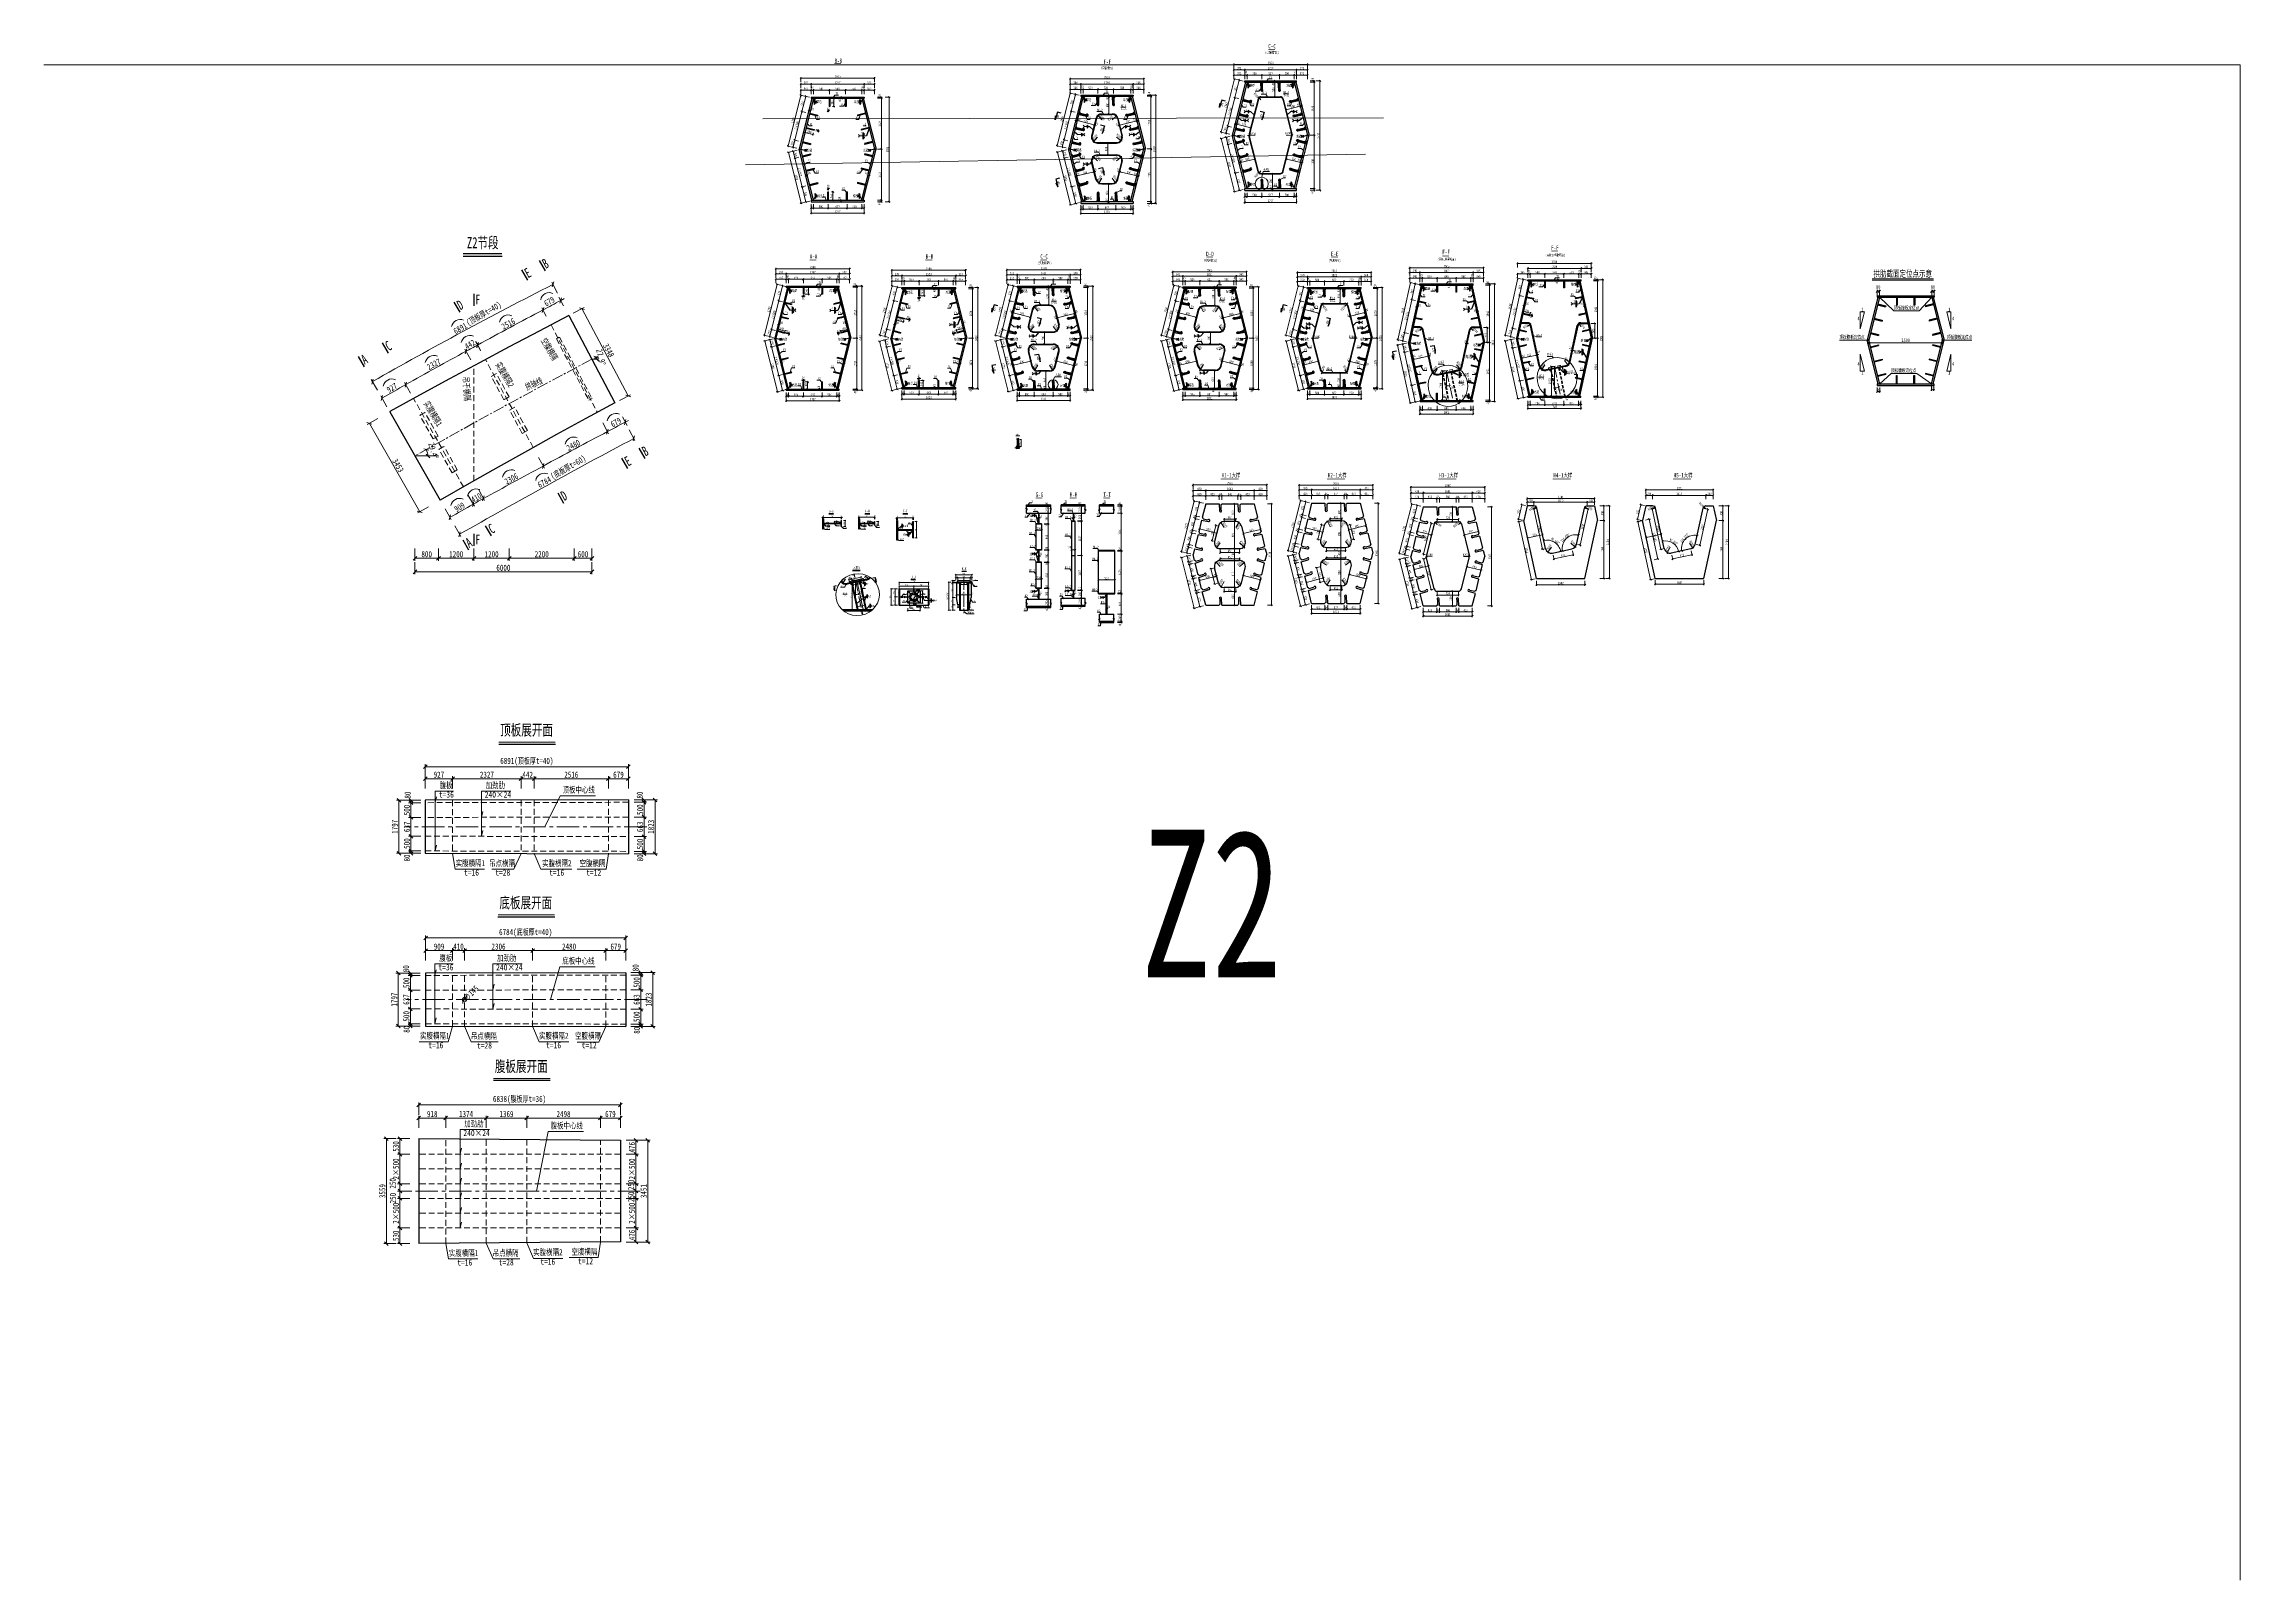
# Model space of a CAD drawing. Header units: millimetres. Extents: x -411717 to -116098, y 0 to 693159.
# Drawn here: x -216406 to -141948, y 321695 to 373779 of the extents above; entities that cross this region are included whole.
import ezdxf
from ezdxf.enums import TextEntityAlignment as Align

# ---------------------------------------------------------------- set-up
doc = ezdxf.new("R2010")
doc.units = ezdxf.units.MM
doc.header["$LTSCALE"] = 2
doc.header["$PDMODE"] = 3
doc.header["$PDSIZE"] = -10
doc.linetypes.add('CENTER2', pattern=[28.575, 19.05, -3.175, 3.175, -3.175])
doc.linetypes.add('DASHED', pattern=[0.75, 0.5, -0.25])
doc.layers.get('Defpoints').update_dxf_attribs({"color": 8, "lineweight": 9})
for name, color, linetype in [('dim', 3, 'Continuous'), ('Text', 4, 'Continuous'), ('焊缝', 7, 'Continuous'), ('轮廓线', 7, 'Continuous')]:
    doc.layers.add(name, color=color, linetype=linetype)
for name, color, linetype, lineweight in [('中心线', 7, 'CENTER2', 15), ('加粗线', 6, 'Continuous', 25), ('吊杆', 8, 'DASHED', 9), ('文字', 7, 'Continuous', 15), ('标注', 4, 'Continuous', 13), ('标注线及字体', 2, 'Continuous', 15), ('桥 构造粗实', 1, 'Continuous', 30), ('横隔板', 6, 'Continuous', 25), ('细实线', 4, 'Continuous', 15), ('细线', 4, 'Continuous', 15), ('虚线', 4, 'DASHED', 15), ('钢板粗线', 1, 'Continuous', 25)]:
    doc.layers.add(name, color=color, linetype=linetype, lineweight=lineweight)
doc.styles.add('111', font='仿宋_GB2312.ttf', dxfattribs={"width": 0.7})
doc.styles.add('BM_Anno', font='仿宋_GB2312.ttf', dxfattribs={"width": 0.85})
doc.styles.add('BM_Dim', font='仿宋_GB2312.ttf', dxfattribs={"width": 0.85})
doc.styles.add('SMEDI', font='仿宋_GB2312.ttf', dxfattribs={"width": 0.75})
doc.styles.get("Standard").update_dxf_attribs({"font": '仿宋_GB2312.ttf'})
doc.styles.add('仿宋字', font='仿宋_GB2312.ttf', dxfattribs={"width": 0.7})
doc.dimstyles.new('200', dxfattribs={"dimscale": 0, "dimtxt": 2.5, "dimasz": 1.5, "dimexe": 1, "dimexo": 1, "dimgap": 0.4, "dimtad": 1, "dimdec": 0, "dimdsep": 46, "dimtxsty": '111', "dimblk": 'OBLIQUE', "dimcen": 0, "dimclrd": 256, "dimclre": 256, "dimclrt": 256, "dimadec": 1, "dimazin": 2, "dimtfac": 1, "dimtdec": 0, "dimtmove": 2, "dimatfit": 3, "dimfxl": 4, "dimfxlon": 1, "dimtolj": 1, "dimlwd": -1, "dimlwe": -1, "dimarcsym": 0})
doc.dimstyles.new('MSteel_1.0_1.0', dxfattribs={"dimtxt": 3, "dimasz": 1.2, "dimexe": 1, "dimexo": 1, "dimgap": 1, "dimtad": 3, "dimtoh": 1, "dimdec": 0, "dimzin": 0, "dimdsep": 46, "dimtxsty": 'Standard', "dimblk": 'ARCHTICK', "dimcen": 0.09, "dimclrd": 3, "dimclre": 3, "dimadec": 0, "dimazin": 0, "dimtfac": 1, "dimtdec": 4, "dimtofl": 0, "dimtmove": 0, "dimatfit": 3, "dimfxl": 1, "dimtolj": 1, "dimtzin": 0, "dimarcsym": 0})
pattern_1 = [(0, (798.6869, -572.3251), (0, 1.74625), [1.27, -0.47625]), (90, (798.6869, -572.3251), (-1.74625, 1e-16), [1.27, -0.47625])]

# ---------------------------------------------------------------- blocks, each defined once
blk = doc.blocks.new('_Oblique')
at = {"color": 0, "linetype": 'ByBlock', "lineweight": -2}
blk.add_line((-0.5, -0.5), (0.5, 0.5), dxfattribs=at)
blk = doc.blocks.new('*D2')
at = {"layer": 'Defpoints', "color": 0, "transparency": 16777216}
for p in [(-198611, 364567), (-197045, 361608), (-196597, 361845)]:
    blk.add_point(p, dxfattribs=at)
at = {"layer": '细实线', "transparency": 16777216}
for p, q in [((-198458, 364648), (-198089, 364843)), ((-198163, 364804), (-196597, 361845)), ((-196892, 361689), (-196523, 361884))]:
    blk.add_line(p, q, dxfattribs=at)
at = {"layer": '细实线', "transparency": 16777216, "xscale": 124.9999999999998, "yscale": 124.9999999999998, "zscale": 124.9999999999998}
for p, rotation in [((-198163, 364804), 117.8951063882122), ((-196597, 361845), 297.8951063882122)]:
    blk.add_blockref('_Oblique', p, dxfattribs=dict(at, rotation=rotation))
at = {"layer": '细实线', "transparency": 16777216, "insert": (-197259, 363389), "char_height": 208.3, "attachment_point": 5, "rotation": 297.89511, "style": '111'}
blk.add_mtext('\\A1;3348', dxfattribs=at)
blk = doc.blocks.new('*D3')
at = {"layer": 'Defpoints', "color": 0, "transparency": 16777216}
for p in [(-204683, 361309), (-202973, 358310), (-203662, 357916)]:
    blk.add_point(p, dxfattribs=at)
at = {"layer": '细实线', "transparency": 16777216}
for p, q in [((-205083, 361080), (-205445, 360874)), ((-205372, 360915), (-203662, 357916)), ((-203372, 358081), (-203734, 357875))]:
    blk.add_line(p, q, dxfattribs=at)
at = {"layer": '细实线', "transparency": 16777216, "xscale": 124.9999999999998, "yscale": 124.9999999999998, "zscale": 124.9999999999998}
for p, rotation in [((-205372, 360915), 119.6981168062361), ((-203662, 357916), 299.6981168062361)]:
    blk.add_blockref('_Oblique', p, dxfattribs=dict(at, rotation=rotation))
at = {"layer": '细实线', "transparency": 16777216, "insert": (-204398, 359484), "char_height": 208.3, "attachment_point": 5, "rotation": 299.69812, "style": '111'}
blk.add_mtext('\\A1;3453', dxfattribs=at)
blk = doc.blocks.new('*D4')
at = {"layer": 'Defpoints', "color": 0, "transparency": 16777216}
for p in [(-201204, 364559), (-198611, 364567), (-204683, 361309), (-197098, 361581), (-202973, 358310)]:
    blk.add_point(p, dxfattribs=at)
at = {"layer": '细实线', "transparency": 16777216}
for p, q in [((-198995, 365326), (-199184, 365697)), ((-205100, 362040), (-205307, 362402))]:
    blk.add_line(p, q, dxfattribs=at)
blk.add_arc((-135399, 239831), 141023, 116.87442, 119.69812, dxfattribs=at)
at = {"layer": '细实线', "transparency": 16777216, "xscale": 124.9999999999998, "yscale": 124.9999999999998, "zscale": 124.9999999999998}
for p, rotation in [((-199146, 365623), 26.87442151495682), ((-205265, 362330), 209.6981168062368)]:
    blk.add_blockref('_Oblique', p, dxfattribs=dict(at, rotation=rotation))
at = {"layer": '细实线', "transparency": 16777216, "insert": (-202291, 364135), "char_height": 208.3, "attachment_point": 5, "rotation": 28.28627, "style": '111'}
blk.add_mtext('\\A1;6891', dxfattribs=at)
blk = doc.blocks.new('*D5')
at = {"layer": 'Defpoints', "color": 0, "transparency": 16777216}
for p in [(-198611, 364567), (-204683, 361309), (-197045, 361608), (-198386, 359340), (-202973, 358310)]:
    blk.add_point(p, dxfattribs=at)
at = {"layer": '细实线', "transparency": 16777216}
for p, q in [((-196562, 360696), (-196367, 360328)), ((-202479, 357444), (-202272, 357082))]:
    blk.add_line(p, q, dxfattribs=at)
blk.add_arc((-96174, 171058), 214236, 117.89511, 119.69812, dxfattribs=at)
at = {"layer": '细实线', "transparency": 16777216, "xscale": 124.9999999999998, "yscale": 124.9999999999998, "zscale": 124.9999999999998}
for p, rotation in [((-196406, 360402), 27.89510638821187), ((-202314, 357154), 209.6981168062364)]:
    blk.add_blockref('_Oblique', p, dxfattribs=dict(at, rotation=rotation))
at = {"layer": '细实线', "transparency": 16777216, "insert": (-199439, 358922), "char_height": 208.3, "attachment_point": 5, "rotation": 28.79661, "style": '111'}
blk.add_mtext('\\A1;6784', dxfattribs=at)
blk = doc.blocks.new('*D6')
at = {"layer": 'Defpoints', "color": 0, "transparency": 16777216}
for p in [(-203828, 359809), (-203028, 359809), (-203028, 356341)]:
    blk.add_point(p, dxfattribs=at)
at = {"layer": '细实线', "transparency": 16777216}
for p, q in [((-203828, 356674), (-203828, 356257)), ((-203028, 356674), (-203028, 356257)), ((-203828, 356341), (-203028, 356341))]:
    blk.add_line(p, q, dxfattribs=at)
at = {"layer": '细实线', "transparency": 16777216, "xscale": 124.9999999999998, "yscale": 124.9999999999998, "zscale": 124.9999999999998, "rotation": 180}
blk.add_blockref('_Oblique', (-203828, 356341), dxfattribs=at)
at = {"layer": '细实线', "transparency": 16777216, "xscale": 124.9999999999998, "yscale": 124.9999999999998, "zscale": 124.9999999999998}
blk.add_blockref('_Oblique', (-203028, 356341), dxfattribs=at)
at = {"layer": '细实线', "transparency": 16777216, "insert": (-203428, 356478), "char_height": 208.3, "attachment_point": 5, "style": '111'}
blk.add_mtext('\\A1;800', dxfattribs=at)
blk = doc.blocks.new('*D7')
at = {"layer": 'Defpoints', "color": 0, "transparency": 16777216}
for p in [(-203828, 359809), (-203828, 359809), (-203395, 359884), (-203028, 359809), (-202828, 360373)]:
    blk.add_point(p, dxfattribs=at)
at = {"layer": '细实线', "transparency": 16777216}
blk.add_arc((-203828, 359809), 439, 360, 29.40195, dxfattribs=at)
at = {"layer": '细实线', "transparency": 16777216, "xscale": 124.9999999999998, "yscale": 124.9999999999998, "zscale": 124.9999999999998}
for p, rotation in [((-203445, 360024), 119.4019496359405), ((-203389, 359809), 269.9999999999977)]:
    blk.add_blockref('_Oblique', p, dxfattribs=dict(at, rotation=rotation))
at = {"layer": '细实线', "transparency": 16777216, "insert": (-203202, 359984), "char_height": 208.3, "attachment_point": 5, "rotation": 285.60656, "style": '111'}
blk.add_mtext('\\A1;29.4°', dxfattribs=at)
blk = doc.blocks.new('*D8')
at = {"layer": 'Defpoints', "color": 0, "transparency": 16777216}
for p in [(-204683, 361309), (-203872, 361758), (-202973, 358310), (-202184, 358762), (-202116, 358027)]:
    blk.add_point(p, dxfattribs=at)
at = {"layer": '细实线', "transparency": 16777216}
for p, q in [((-202017, 358465), (-201812, 358102)), ((-202806, 358018), (-202600, 357656))]:
    blk.add_line(p, q, dxfattribs=at)
blk.add_arc((-115815, 205495), 175253, 119.40195, 119.69812, dxfattribs=at)
at = {"layer": '细实线', "transparency": 16777216, "xscale": 124.9999999999998, "yscale": 124.9999999999998, "zscale": 124.9999999999998}
for p, rotation in [((-201853, 358175), 29.40194963335289), ((-202641, 357728), 209.6981168062361)]:
    blk.add_blockref('_Oblique', p, dxfattribs=dict(at, rotation=rotation))
at = {"layer": '细实线', "transparency": 16777216, "insert": (-202315, 358072), "char_height": 208.3, "attachment_point": 5, "rotation": 29.55003, "style": '111'}
blk.add_mtext('\\A1;909', dxfattribs=at)
blk = doc.blocks.new('*D9')
at = {"layer": 'Defpoints', "color": 0, "transparency": 16777216}
for p in [(-203939, 361877), (-203533, 362101), (-201895, 359085), (-202251, 358882), (-201622, 358304)]:
    blk.add_point(p, dxfattribs=at)
at = {"layer": '细实线', "transparency": 16777216}
for p, q in [((-202017, 358465), (-201812, 358102)), ((-201665, 358660), (-201466, 358294))]:
    blk.add_line(p, q, dxfattribs=at)
blk.add_arc((-189408, 336090), 25350, 118.50451, 119.40195, dxfattribs=at)
at = {"layer": '细实线', "transparency": 16777216, "xscale": 124.9999999999998, "yscale": 124.9999999999998, "zscale": 124.9999999999998}
for p, rotation in [((-201853, 358175), 209.4019496333526), ((-201506, 358367), 28.50451275174586)]:
    blk.add_blockref('_Oblique', p, dxfattribs=dict(at, rotation=rotation))
at = {"layer": '细实线', "transparency": 16777216, "insert": (-201746, 358392), "char_height": 208.3, "attachment_point": 5, "rotation": 28.95323, "style": '111'}
blk.add_mtext('\\A1;410', dxfattribs=at)
blk = doc.blocks.new('*D10')
at = {"layer": 'Defpoints', "color": 0, "transparency": 16777216}
for p in [(-201640, 363447), (-203658, 362330), (-200019, 360462), (-202029, 359332), (-200155, 359101)]:
    blk.add_point(p, dxfattribs=at)
at = {"layer": '细实线', "transparency": 16777216}
for p, q in [((-199638, 359761), (-199439, 359394)), ((-201665, 358660), (-201466, 358294))]:
    blk.add_line(p, q, dxfattribs=at)
blk.add_arc((44321297, -81627230), 93294791, 118.50303939, 118.50445559, dxfattribs=at)
at = {"layer": '细实线', "transparency": 16777216, "xscale": 124.9999999999998, "yscale": 124.9999999999998, "zscale": 124.9999999999998}
for p, rotation in [((-199479, 359468), 28.50303939026611), ((-201506, 358367), 208.5044555949303)]:
    blk.add_blockref('_Oblique', p, dxfattribs=dict(at, rotation=rotation))
at = {"layer": '细实线', "transparency": 16777216, "insert": (-200558, 359038), "char_height": 208.3, "attachment_point": 5, "rotation": 28.50375, "style": '111'}
blk.add_mtext('\\A1;2306', dxfattribs=at)
blk = doc.blocks.new('*D11')
at = {"layer": 'Defpoints', "color": 0, "transparency": 16777216}
for p in [(-199281, 364374), (-201506, 363200), (-197710, 361406), (-199885, 360215), (-198029, 360249)]:
    blk.add_point(p, dxfattribs=at)
at = {"layer": '细实线', "transparency": 16777216}
for p, q in [((-197458, 360930), (-197263, 360561)), ((-199638, 359761), (-199439, 359394))]:
    blk.add_line(p, q, dxfattribs=at)
blk.add_arc((-87989, 154138), 233646, 117.89511, 118.50098, dxfattribs=at)
at = {"layer": '细实线', "transparency": 16777216, "xscale": 124.9999999999998, "yscale": 124.9999999999998, "zscale": 124.9999999999998}
for p, rotation in [((-197302, 360635), 27.89510638250201), ((-199479, 359468), 208.500983630891)]:
    blk.add_blockref('_Oblique', p, dxfattribs=dict(at, rotation=rotation))
at = {"layer": '细实线', "transparency": 16777216, "insert": (-198457, 360175), "char_height": 208.3, "attachment_point": 5, "rotation": 28.19805, "style": '111'}
blk.add_mtext('\\A1;2480', dxfattribs=at)
blk = doc.blocks.new('*D12')
at = {"layer": 'Defpoints', "color": 0, "transparency": 16777216}
for p in [(-204407, 362076), (-204683, 361309), (-203872, 361758), (-202973, 358310), (-202184, 358762)]:
    blk.add_point(p, dxfattribs=at)
at = {"layer": '细实线', "transparency": 16777216}
for p, q in [((-203973, 361938), (-204178, 362301)), ((-204781, 361480), (-204987, 361842))]:
    blk.add_line(p, q, dxfattribs=at)
blk.add_arc((-115815, 205495), 179905, 119.40195, 119.69812, dxfattribs=at)
at = {"layer": '细实线', "transparency": 16777216, "xscale": 124.9999999999998, "yscale": 124.9999999999998, "zscale": 124.9999999999998}
for p, rotation in [((-204137, 362228), 29.40194963335289), ((-204946, 361769), 209.6981168062361)]:
    blk.add_blockref('_Oblique', p, dxfattribs=dict(at, rotation=rotation))
at = {"layer": '细实线', "transparency": 16777216, "insert": (-204609, 362119), "char_height": 208.3, "attachment_point": 5, "rotation": 29.55003, "style": '111'}
blk.add_mtext('\\A1;927', dxfattribs=at)
blk = doc.blocks.new('*D13')
at = {"layer": 'Defpoints', "color": 0, "transparency": 16777216}
for p in [(-202777, 362985), (-201828, 362868), (-203872, 361758), (-200207, 359884), (-202184, 358762)]:
    blk.add_point(p, dxfattribs=at)
at = {"layer": '细实线', "transparency": 16777216}
for p, q in [((-201935, 363065), (-202134, 363432)), ((-203973, 361938), (-204178, 362301))]:
    blk.add_line(p, q, dxfattribs=at)
blk.add_arc((-130869, 232196), 149253, 118.50304, 119.39932, dxfattribs=at)
at = {"layer": '细实线', "transparency": 16777216, "xscale": 124.9999999999998, "yscale": 124.9999999999998, "zscale": 124.9999999999998}
for p, rotation in [((-202094, 363358), 28.50303939026611), ((-204137, 362228), 209.3993220492144)]:
    blk.add_blockref('_Oblique', p, dxfattribs=dict(at, rotation=rotation))
at = {"layer": '细实线', "transparency": 16777216, "insert": (-203184, 362918), "char_height": 208.3, "attachment_point": 5, "rotation": 28.95118, "style": '111'}
blk.add_mtext('\\A1;2327', dxfattribs=at)
blk = doc.blocks.new('*D14')
at = {"layer": 'Defpoints', "color": 0, "transparency": 16777216}
for p in [(-200226, 364366), (-199335, 364478), (-201560, 363304), (-197764, 361510), (-199939, 360319)]:
    blk.add_point(p, dxfattribs=at)
at = {"layer": '细实线', "transparency": 16777216}
for p, q in [((-199374, 364552), (-199524, 364834)), ((-201600, 363377), (-201744, 363644))]:
    blk.add_line(p, q, dxfattribs=at)
blk.add_arc((-88420, 154953), 237391, 117.89511, 118.50304, dxfattribs=at)
at = {"layer": '细实线', "transparency": 16777216, "xscale": 124.9999999999998, "yscale": 124.9999999999998, "zscale": 124.9999999999998}
for p, rotation in [((-199485, 364761), 27.89510638250147), ((-201704, 363570), 208.5030393902658)]:
    blk.add_blockref('_Oblique', p, dxfattribs=dict(at, rotation=rotation))
at = {"layer": '细实线', "transparency": 16777216, "insert": (-200661, 364290), "char_height": 208.3, "attachment_point": 5, "rotation": 28.19907, "style": '111'}
blk.add_mtext('\\A1;2516', dxfattribs=at)
blk = doc.blocks.new('*D16')
at = {"layer": 'Defpoints', "color": 0, "transparency": 16777216}
for p in [(-203028, 357107), (-201828, 357163), (-201828, 356341)]:
    blk.add_point(p, dxfattribs=at)
at = {"layer": '标注', "transparency": 16777216}
for p, q in [((-203028, 356674), (-203028, 356257)), ((-201828, 356674), (-201828, 356257)), ((-203028, 356341), (-201828, 356341))]:
    blk.add_line(p, q, dxfattribs=at)
at = {"layer": '标注', "transparency": 16777216, "xscale": 125.0000000000001, "yscale": 125.0000000000001, "zscale": 125.0000000000001, "rotation": 180}
blk.add_blockref('_Oblique', (-203028, 356341), dxfattribs=at)
at = {"layer": '标注', "transparency": 16777216, "xscale": 125.0000000000001, "yscale": 125.0000000000001, "zscale": 125.0000000000001}
blk.add_blockref('_Oblique', (-201828, 356341), dxfattribs=at)
at = {"layer": '标注', "transparency": 16777216, "insert": (-202428, 356478), "char_height": 208.3, "attachment_point": 5, "style": '111'}
blk.add_mtext('\\A1;1200', dxfattribs=at)
blk = doc.blocks.new('*D17')
at = {"layer": 'Defpoints', "color": 0, "transparency": 16777216}
for p in [(-200628, 358249), (-201828, 357790), (-200628, 356341)]:
    blk.add_point(p, dxfattribs=at)
at = {"layer": '标注', "transparency": 16777216}
for p, q in [((-201828, 356674), (-201828, 356257)), ((-200628, 356674), (-200628, 356257)), ((-201828, 356341), (-200628, 356341))]:
    blk.add_line(p, q, dxfattribs=at)
at = {"layer": '标注', "transparency": 16777216, "xscale": 125.0000000000001, "yscale": 125.0000000000001, "zscale": 125.0000000000001, "rotation": 180}
blk.add_blockref('_Oblique', (-201828, 356341), dxfattribs=at)
at = {"layer": '标注', "transparency": 16777216, "xscale": 125.0000000000001, "yscale": 125.0000000000001, "zscale": 125.0000000000001}
blk.add_blockref('_Oblique', (-200628, 356341), dxfattribs=at)
at = {"layer": '标注', "transparency": 16777216, "insert": (-201228, 356478), "char_height": 208.3, "attachment_point": 5, "style": '111'}
blk.add_mtext('\\A1;1200', dxfattribs=at)
blk = doc.blocks.new('*D18')
at = {"layer": 'Defpoints', "color": 0, "transparency": 16777216}
for p in [(-200628, 357728), (-198428, 357728), (-198428, 356341)]:
    blk.add_point(p, dxfattribs=at)
at = {"layer": '标注', "transparency": 16777216}
for p, q in [((-200628, 356674), (-200628, 356257)), ((-198428, 356674), (-198428, 356257)), ((-200628, 356341), (-198428, 356341))]:
    blk.add_line(p, q, dxfattribs=at)
at = {"layer": '标注', "transparency": 16777216, "xscale": 125.0000000000001, "yscale": 125.0000000000001, "zscale": 125.0000000000001, "rotation": 180}
blk.add_blockref('_Oblique', (-200628, 356341), dxfattribs=at)
at = {"layer": '标注', "transparency": 16777216, "xscale": 125.0000000000001, "yscale": 125.0000000000001, "zscale": 125.0000000000001}
blk.add_blockref('_Oblique', (-198428, 356341), dxfattribs=at)
at = {"layer": '标注', "transparency": 16777216, "insert": (-199528, 356478), "char_height": 208.3, "attachment_point": 5, "style": '111'}
blk.add_mtext('\\A1;2200', dxfattribs=at)
blk = doc.blocks.new('*D19')
at = {"layer": 'Defpoints', "color": 0, "transparency": 16777216}
for p in [(-198428, 357328), (-197828, 357328), (-197828, 356341)]:
    blk.add_point(p, dxfattribs=at)
at = {"layer": '标注', "transparency": 16777216}
for p, q in [((-198428, 356674), (-198428, 356257)), ((-197828, 356674), (-197828, 356257)), ((-198428, 356341), (-197828, 356341))]:
    blk.add_line(p, q, dxfattribs=at)
at = {"layer": '标注', "transparency": 16777216, "xscale": 125.0000000000001, "yscale": 125.0000000000001, "zscale": 125.0000000000001, "rotation": 180}
blk.add_blockref('_Oblique', (-198428, 356341), dxfattribs=at)
at = {"layer": '标注', "transparency": 16777216, "xscale": 125.0000000000001, "yscale": 125.0000000000001, "zscale": 125.0000000000001}
blk.add_blockref('_Oblique', (-197828, 356341), dxfattribs=at)
at = {"layer": '标注', "transparency": 16777216, "insert": (-198128, 356478), "char_height": 208.3, "attachment_point": 5, "style": '111'}
blk.add_mtext('\\A1;600', dxfattribs=at)
blk = doc.blocks.new('*D20')
at = {"layer": 'Defpoints', "color": 0, "transparency": 16777216}
for p in [(-197828, 363088), (-197828, 363088), (-197668, 363142), (-197605, 363088), (-198828, 362558)]:
    blk.add_point(p, dxfattribs=at)
at = {"layer": '标注', "transparency": 16777216}
blk.add_line((-197754, 363127), (-197605, 363206), dxfattribs=at)
blk.add_arc((-197828, 363088), 169, 0, 27.89511, dxfattribs=at)
at = {"layer": '标注', "transparency": 16777216, "xscale": 125.0000000000001, "yscale": 125.0000000000001, "zscale": 125.0000000000001}
for p, rotation in [((-197678, 363167), 117.8951063856395), ((-197659, 363088), 270.0000000000034)]:
    blk.add_blockref('_Oblique', p, dxfattribs=dict(at, rotation=rotation))
at = {"layer": '标注', "transparency": 16777216, "insert": (-197518, 363163), "char_height": 208.3, "attachment_point": 5, "rotation": 283.65715, "style": '111'}
blk.add_mtext('\\A1;27.9°', dxfattribs=at)
blk = doc.blocks.new('*D21')
at = {"layer": 'Defpoints', "color": 0, "transparency": 16777216}
for p in [(-190077, 365570), (-190077, 365530), (-190076, 365530)]:
    blk.add_point(p, dxfattribs=at)
at = {"layer": '细实线', "transparency": 16777216}
for p, q in [((-190076, 365570), (-190043, 365570)), ((-190076, 365570), (-190076, 365530)), ((-190076, 365530), (-190043, 365530))]:
    blk.add_line(p, q, dxfattribs=at)
at = {"layer": '细实线', "transparency": 16777216, "xscale": 50, "yscale": 50, "zscale": 50}
for p, rotation in [((-190076, 365570), 90), ((-190076, 365530), 270)]:
    blk.add_blockref('_Oblique', p, dxfattribs=dict(at, rotation=rotation))
at = {"layer": '细实线', "transparency": 16777216, "insert": (-190136, 365460), "char_height": 83.3, "attachment_point": 5, "rotation": 90, "style": '111'}
blk.add_mtext('\\A1;40', dxfattribs=at)
blk = doc.blocks.new('24-240加劲 无过焊孔')
at = {"layer": 'Defpoints'}
blk.add_line((0, 0), (0, 240), dxfattribs=at)
at = {"layer": '钢板粗线'}
for p, q in [((-12, 0), (-12, 240)), ((-12, 240), (12, 240)), ((12, 0), (12, 240))]:
    blk.add_line(p, q, dxfattribs=at)
blk = doc.blocks.new('*D22')
at = {"layer": 'Defpoints', "color": 0, "transparency": 16777216}
for p in [(-191237, 365798), (-191237, 365530), (-191589, 363803)]:
    blk.add_point(p, dxfattribs=at)
at = {"layer": '标注', "transparency": 16777216}
for p, q in [((-191589, 365664), (-191589, 365831)), ((-191589, 365798), (-191237, 365798)), ((-191237, 365664), (-191237, 365831))]:
    blk.add_line(p, q, dxfattribs=at)
at = {"layer": '标注', "transparency": 16777216, "xscale": 49.99999999999987, "yscale": 49.99999999999987, "zscale": 49.99999999999987, "rotation": 180}
blk.add_blockref('_Oblique', (-191589, 365798), dxfattribs=at)
at = {"layer": '标注', "transparency": 16777216, "xscale": 49.99999999999987, "yscale": 49.99999999999987, "zscale": 49.99999999999987}
blk.add_blockref('_Oblique', (-191237, 365798), dxfattribs=at)
at = {"layer": '标注', "transparency": 16777216, "insert": (-191413, 365853), "char_height": 83.3, "attachment_point": 5, "style": '111'}
blk.add_mtext('\\A1;352', dxfattribs=at)
blk = doc.blocks.new('*D23')
at = {"layer": 'Defpoints', "color": 0, "transparency": 16777216}
for p in [(-191157, 365798), (-191237, 365530), (-191157, 365530)]:
    blk.add_point(p, dxfattribs=at)
at = {"layer": '标注', "transparency": 16777216}
for p, q in [((-191237, 365664), (-191237, 365831)), ((-191237, 365798), (-191157, 365798)), ((-191157, 365664), (-191157, 365831))]:
    blk.add_line(p, q, dxfattribs=at)
at = {"layer": '标注', "transparency": 16777216, "xscale": 49.99999999999987, "yscale": 49.99999999999987, "zscale": 49.99999999999987, "rotation": 180}
blk.add_blockref('_Oblique', (-191237, 365798), dxfattribs=at)
at = {"layer": '标注', "transparency": 16777216, "xscale": 49.99999999999987, "yscale": 49.99999999999987, "zscale": 49.99999999999987}
blk.add_blockref('_Oblique', (-191157, 365798), dxfattribs=at)
at = {"layer": '标注', "transparency": 16777216, "insert": (-191197, 365893), "char_height": 83.3, "attachment_point": 5, "style": '111'}
blk.add_mtext('\\A1;80', dxfattribs=at)
blk = doc.blocks.new('*D24')
at = {"layer": 'Defpoints', "color": 0, "transparency": 16777216}
for p in [(-189440, 365798), (-189520, 365530), (-189440, 365530)]:
    blk.add_point(p, dxfattribs=at)
at = {"layer": '标注', "transparency": 16777216}
for p, q in [((-189520, 365664), (-189520, 365831)), ((-189520, 365798), (-189440, 365798)), ((-189440, 365664), (-189440, 365831))]:
    blk.add_line(p, q, dxfattribs=at)
at = {"layer": '标注', "transparency": 16777216, "xscale": 49.99999999999987, "yscale": 49.99999999999987, "zscale": 49.99999999999987, "rotation": 180}
blk.add_blockref('_Oblique', (-189520, 365798), dxfattribs=at)
at = {"layer": '标注', "transparency": 16777216, "xscale": 49.99999999999987, "yscale": 49.99999999999987, "zscale": 49.99999999999987}
blk.add_blockref('_Oblique', (-189440, 365798), dxfattribs=at)
at = {"layer": '标注', "transparency": 16777216, "insert": (-189480, 365893), "char_height": 83.3, "attachment_point": 5, "style": '111'}
blk.add_mtext('\\A1;80', dxfattribs=at)
blk = doc.blocks.new('*D25')
at = {"layer": 'Defpoints', "color": 0, "transparency": 16777216}
for p in [(-189089, 365798), (-189440, 365530), (-189089, 363803)]:
    blk.add_point(p, dxfattribs=at)
at = {"layer": '标注', "transparency": 16777216}
for p, q in [((-189440, 365664), (-189440, 365831)), ((-189440, 365798), (-189089, 365798)), ((-189089, 365664), (-189089, 365831))]:
    blk.add_line(p, q, dxfattribs=at)
at = {"layer": '标注', "transparency": 16777216, "xscale": 49.99999999999987, "yscale": 49.99999999999987, "zscale": 49.99999999999987, "rotation": 180}
blk.add_blockref('_Oblique', (-189440, 365798), dxfattribs=at)
at = {"layer": '标注', "transparency": 16777216, "xscale": 49.99999999999987, "yscale": 49.99999999999987, "zscale": 49.99999999999987}
blk.add_blockref('_Oblique', (-189089, 365798), dxfattribs=at)
at = {"layer": '标注', "transparency": 16777216, "insert": (-189265, 365853), "char_height": 83.3, "attachment_point": 5, "style": '111'}
blk.add_mtext('\\A1;352', dxfattribs=at)
blk = doc.blocks.new('*D26')
at = {"layer": 'Defpoints', "color": 0, "transparency": 16777216}
for p in [(-191237, 365982), (-191237, 365570), (-189440, 365570)]:
    blk.add_point(p, dxfattribs=at)
at = {"layer": '标注', "transparency": 16777216}
for p, q in [((-191237, 365848), (-191237, 366015)), ((-189440, 365982), (-191237, 365982)), ((-189440, 365848), (-189440, 366015))]:
    blk.add_line(p, q, dxfattribs=at)
at = {"layer": '标注', "transparency": 16777216, "xscale": 49.99999999999987, "yscale": 49.99999999999987, "zscale": 49.99999999999987, "rotation": 180}
blk.add_blockref('_Oblique', (-191237, 365982), dxfattribs=at)
at = {"layer": '标注', "transparency": 16777216, "xscale": 49.99999999999987, "yscale": 49.99999999999987, "zscale": 49.99999999999987}
blk.add_blockref('_Oblique', (-189440, 365982), dxfattribs=at)
at = {"layer": '标注', "transparency": 16777216, "insert": (-190339, 366037), "char_height": 83.3, "attachment_point": 5, "style": '111'}
blk.add_mtext('\\A1;1797', dxfattribs=at)
blk = doc.blocks.new('*D27')
at = {"layer": 'Defpoints', "color": 0, "transparency": 16777216}
for p in [(-189089, 366153), (-191589, 363803), (-189089, 363803)]:
    blk.add_point(p, dxfattribs=at)
at = {"layer": '标注', "transparency": 16777216}
for p, q in [((-191589, 366020), (-191589, 366187)), ((-191589, 366153), (-189089, 366153)), ((-189089, 366020), (-189089, 366187))]:
    blk.add_line(p, q, dxfattribs=at)
at = {"layer": '标注', "transparency": 16777216, "xscale": 49.99999999999987, "yscale": 49.99999999999987, "zscale": 49.99999999999987, "rotation": 180}
blk.add_blockref('_Oblique', (-191589, 366153), dxfattribs=at)
at = {"layer": '标注', "transparency": 16777216, "xscale": 49.99999999999987, "yscale": 49.99999999999987, "zscale": 49.99999999999987}
blk.add_blockref('_Oblique', (-189089, 366153), dxfattribs=at)
at = {"layer": '标注', "transparency": 16777216, "insert": (-190339, 366208), "char_height": 83.3, "attachment_point": 5, "style": '111'}
blk.add_mtext('\\A1;2500', dxfattribs=at)
blk = doc.blocks.new('*D28')
at = {"layer": 'Defpoints', "color": 0, "transparency": 16777216}
for p in [(-191237, 365982), (-191237, 365714), (-191589, 363987)]:
    blk.add_point(p, dxfattribs=at)
at = {"layer": '标注', "transparency": 16777216}
for p, q in [((-191589, 365848), (-191589, 366015)), ((-191589, 365982), (-191237, 365982)), ((-191237, 365848), (-191237, 366015))]:
    blk.add_line(p, q, dxfattribs=at)
at = {"layer": '标注', "transparency": 16777216, "xscale": 49.99999999999987, "yscale": 49.99999999999987, "zscale": 49.99999999999987, "rotation": 180}
blk.add_blockref('_Oblique', (-191589, 365982), dxfattribs=at)
at = {"layer": '标注', "transparency": 16777216, "xscale": 49.99999999999987, "yscale": 49.99999999999987, "zscale": 49.99999999999987}
blk.add_blockref('_Oblique', (-191237, 365982), dxfattribs=at)
at = {"layer": '标注', "transparency": 16777216, "insert": (-191413, 366037), "char_height": 83.3, "attachment_point": 5, "style": '111'}
blk.add_mtext('\\A1;352', dxfattribs=at)
blk = doc.blocks.new('*D29')
at = {"layer": 'Defpoints', "color": 0, "transparency": 16777216}
for p in [(-189440, 365714), (-189089, 365982), (-189089, 363987)]:
    blk.add_point(p, dxfattribs=at)
at = {"layer": '标注', "transparency": 16777216}
for p, q in [((-189440, 365848), (-189440, 366015)), ((-189440, 365982), (-189089, 365982)), ((-189089, 365848), (-189089, 366015))]:
    blk.add_line(p, q, dxfattribs=at)
at = {"layer": '标注', "transparency": 16777216, "xscale": 49.99999999999987, "yscale": 49.99999999999987, "zscale": 49.99999999999987, "rotation": 180}
blk.add_blockref('_Oblique', (-189440, 365982), dxfattribs=at)
at = {"layer": '标注', "transparency": 16777216, "xscale": 49.99999999999987, "yscale": 49.99999999999987, "zscale": 49.99999999999987}
blk.add_blockref('_Oblique', (-189089, 365982), dxfattribs=at)
at = {"layer": '标注', "transparency": 16777216, "insert": (-189265, 366037), "char_height": 83.3, "attachment_point": 5, "style": '111'}
blk.add_mtext('\\A1;352', dxfattribs=at)
blk = doc.blocks.new('*D30')
at = {"layer": 'Defpoints', "color": 0, "transparency": 16777216}
for p in [(-191237, 362077), (-191157, 362077), (-191157, 361832)]:
    blk.add_point(p, dxfattribs=at)
at = {"layer": '标注', "transparency": 16777216}
for p, q in [((-191237, 361965), (-191237, 361798)), ((-191157, 361965), (-191157, 361798)), ((-191237, 361832), (-191157, 361832))]:
    blk.add_line(p, q, dxfattribs=at)
at = {"layer": '标注', "transparency": 16777216, "xscale": 49.99999999999987, "yscale": 49.99999999999987, "zscale": 49.99999999999987, "rotation": 180}
blk.add_blockref('_Oblique', (-191237, 361832), dxfattribs=at)
at = {"layer": '标注', "transparency": 16777216, "xscale": 49.99999999999987, "yscale": 49.99999999999987, "zscale": 49.99999999999987}
blk.add_blockref('_Oblique', (-191157, 361832), dxfattribs=at)
at = {"layer": '标注', "transparency": 16777216, "insert": (-191197, 361889), "char_height": 83.3, "attachment_point": 5, "style": '111'}
blk.add_mtext('\\A1;80', dxfattribs=at)
blk = doc.blocks.new('*D31')
at = {"layer": 'Defpoints', "color": 0, "transparency": 16777216}
for p in [(-190020, 362077), (-189520, 362077), (-189520, 361832)]:
    blk.add_point(p, dxfattribs=at)
at = {"layer": '标注', "transparency": 16777216}
for p, q in [((-190020, 361965), (-190020, 361798)), ((-189520, 361965), (-189520, 361798)), ((-190020, 361832), (-189520, 361832))]:
    blk.add_line(p, q, dxfattribs=at)
at = {"layer": '标注', "transparency": 16777216, "xscale": 49.99999999999987, "yscale": 49.99999999999987, "zscale": 49.99999999999987, "rotation": 180}
blk.add_blockref('_Oblique', (-190020, 361832), dxfattribs=at)
at = {"layer": '标注', "transparency": 16777216, "xscale": 49.99999999999987, "yscale": 49.99999999999987, "zscale": 49.99999999999987}
blk.add_blockref('_Oblique', (-189520, 361832), dxfattribs=at)
at = {"layer": '标注', "transparency": 16777216, "insert": (-189770, 361887), "char_height": 83.3, "attachment_point": 5, "style": '111'}
blk.add_mtext('\\A1;500', dxfattribs=at)
blk = doc.blocks.new('*D32')
at = {"layer": 'Defpoints', "color": 0, "transparency": 16777216}
for p in [(-189520, 362077), (-189440, 362077), (-189440, 361832)]:
    blk.add_point(p, dxfattribs=at)
at = {"layer": '标注', "transparency": 16777216}
for p, q in [((-189520, 361965), (-189520, 361798)), ((-189440, 361965), (-189440, 361798)), ((-189520, 361832), (-189440, 361832))]:
    blk.add_line(p, q, dxfattribs=at)
at = {"layer": '标注', "transparency": 16777216, "xscale": 49.99999999999987, "yscale": 49.99999999999987, "zscale": 49.99999999999987, "rotation": 180}
blk.add_blockref('_Oblique', (-189520, 361832), dxfattribs=at)
at = {"layer": '标注', "transparency": 16777216, "xscale": 49.99999999999987, "yscale": 49.99999999999987, "zscale": 49.99999999999987}
blk.add_blockref('_Oblique', (-189440, 361832), dxfattribs=at)
at = {"layer": '标注', "transparency": 16777216, "insert": (-189480, 361885), "char_height": 83.3, "attachment_point": 5, "style": '111'}
blk.add_mtext('\\A1;80', dxfattribs=at)
blk = doc.blocks.new('*D33')
at = {"layer": 'Defpoints', "color": 0, "transparency": 16777216}
for p in [(-191237, 362037), (-189440, 362037), (-191237, 361677)]:
    blk.add_point(p, dxfattribs=at)
at = {"layer": '标注', "transparency": 16777216}
for p, q in [((-191237, 361810), (-191237, 361644)), ((-189440, 361677), (-191237, 361677)), ((-189440, 361810), (-189440, 361644))]:
    blk.add_line(p, q, dxfattribs=at)
at = {"layer": '标注', "transparency": 16777216, "xscale": 49.99999999999987, "yscale": 49.99999999999987, "zscale": 49.99999999999987, "rotation": 180}
blk.add_blockref('_Oblique', (-191237, 361677), dxfattribs=at)
at = {"layer": '标注', "transparency": 16777216, "xscale": 49.99999999999987, "yscale": 49.99999999999987, "zscale": 49.99999999999987}
blk.add_blockref('_Oblique', (-189440, 361677), dxfattribs=at)
at = {"layer": '标注', "transparency": 16777216, "insert": (-190339, 361732), "char_height": 83.3, "attachment_point": 5, "style": '111'}
blk.add_mtext('\\A1;1797', dxfattribs=at)
blk = doc.blocks.new('*D34')
at = {"layer": 'Defpoints', "color": 0, "transparency": 16777216}
for p in [(-185156, 366103), (-187656, 363803), (-185156, 363803)]:
    blk.add_point(p, dxfattribs=at)
at = {"layer": '标注', "transparency": 16777216}
for p, q in [((-187656, 365970), (-187656, 366137)), ((-187656, 366103), (-185156, 366103)), ((-185156, 365970), (-185156, 366137))]:
    blk.add_line(p, q, dxfattribs=at)
at = {"layer": '标注', "transparency": 16777216, "xscale": 49.99999999999987, "yscale": 49.99999999999987, "zscale": 49.99999999999987, "rotation": 180}
blk.add_blockref('_Oblique', (-187656, 366103), dxfattribs=at)
at = {"layer": '标注', "transparency": 16777216, "xscale": 49.99999999999987, "yscale": 49.99999999999987, "zscale": 49.99999999999987}
blk.add_blockref('_Oblique', (-185156, 366103), dxfattribs=at)
at = {"layer": '标注', "transparency": 16777216, "insert": (-186406, 366158), "char_height": 83.3, "attachment_point": 5, "style": '111'}
blk.add_mtext('\\A1;2500', dxfattribs=at)
blk = doc.blocks.new('*D35')
at = {"layer": 'Defpoints', "color": 0, "transparency": 16777216}
for p in [(-185379, 363803), (-184926, 363803), (-185798, 362129)]:
    blk.add_point(p, dxfattribs=at)
at = {"layer": '标注', "transparency": 16777216}
for p, q in [((-185059, 363803), (-184893, 363803)), ((-184926, 362129), (-184926, 363803)), ((-185059, 362129), (-184893, 362129))]:
    blk.add_line(p, q, dxfattribs=at)
at = {"layer": '标注', "transparency": 16777216, "xscale": 49.99999999999987, "yscale": 49.99999999999987, "zscale": 49.99999999999987}
for p, rotation in [((-184926, 363803), 90), ((-184926, 362129), 270)]:
    blk.add_blockref('_Oblique', p, dxfattribs=dict(at, rotation=rotation))
at = {"layer": '标注', "transparency": 16777216, "insert": (-184981, 362966), "char_height": 83.3, "attachment_point": 5, "rotation": 90, "style": '111'}
blk.add_mtext('\\A1;1674', dxfattribs=at)
blk = doc.blocks.new('*D36')
at = {"layer": 'Defpoints', "color": 0, "transparency": 16777216}
for p in [(-185798, 365477), (-184926, 365477), (-185379, 363803)]:
    blk.add_point(p, dxfattribs=at)
at = {"layer": '标注', "transparency": 16777216}
for p, q in [((-185059, 365477), (-184893, 365477)), ((-184926, 363803), (-184926, 365477)), ((-185059, 363803), (-184893, 363803))]:
    blk.add_line(p, q, dxfattribs=at)
at = {"layer": '标注', "transparency": 16777216, "xscale": 49.99999999999987, "yscale": 49.99999999999987, "zscale": 49.99999999999987}
for p, rotation in [((-184926, 365477), 90), ((-184926, 363803), 270)]:
    blk.add_blockref('_Oblique', p, dxfattribs=dict(at, rotation=rotation))
at = {"layer": '标注', "transparency": 16777216, "insert": (-184981, 364640), "char_height": 83.3, "attachment_point": 5, "rotation": 90, "style": '111'}
blk.add_mtext('\\A1;1674', dxfattribs=at)
blk = doc.blocks.new('*D37')
at = {"layer": 'Defpoints', "color": 0, "transparency": 16777216}
for p in [(-185507, 365517), (-185507, 365477), (-184926, 365477)]:
    blk.add_point(p, dxfattribs=at)
at = {"layer": '标注', "transparency": 16777216}
for p, q in [((-185059, 365517), (-184893, 365517)), ((-185059, 365477), (-184893, 365477)), ((-184926, 365517), (-184926, 365477))]:
    blk.add_line(p, q, dxfattribs=at)
at = {"layer": '标注', "transparency": 16777216, "xscale": 49.99999999999987, "yscale": 49.99999999999987, "zscale": 49.99999999999987}
for p, rotation in [((-184926, 365517), 90), ((-184926, 365477), 270)]:
    blk.add_blockref('_Oblique', p, dxfattribs=dict(at, rotation=rotation))
at = {"layer": '标注', "transparency": 16777216, "insert": (-184986, 365575), "char_height": 83.3, "attachment_point": 5, "rotation": 90, "style": '111'}
blk.add_mtext('\\A1;40', dxfattribs=at)
blk = doc.blocks.new('*D38')
at = {"layer": 'Defpoints', "color": 0, "transparency": 16777216}
for p in [(-185590, 362089), (-185584, 362129), (-184926, 362089)]:
    blk.add_point(p, dxfattribs=at)
at = {"layer": '标注', "transparency": 16777216}
for p, q in [((-185059, 362129), (-184893, 362129)), ((-185059, 362089), (-184893, 362089)), ((-184926, 362129), (-184926, 362089))]:
    blk.add_line(p, q, dxfattribs=at)
at = {"layer": '标注', "transparency": 16777216, "xscale": 49.99999999999987, "yscale": 49.99999999999987, "zscale": 49.99999999999987}
for p, rotation in [((-184926, 362129), 90), ((-184926, 362089), 270)]:
    blk.add_blockref('_Oblique', p, dxfattribs=dict(at, rotation=rotation))
at = {"layer": '标注', "transparency": 16777216, "insert": (-184987, 362041), "char_height": 83.3, "attachment_point": 5, "rotation": 90, "style": '111'}
blk.add_mtext('\\A1;40', dxfattribs=at)
blk = doc.blocks.new('*D39')
at = {"layer": 'Defpoints', "color": 0, "transparency": 16777216}
for p in [(-187317, 362129), (-187237, 362129), (-187237, 361899)]:
    blk.add_point(p, dxfattribs=at)
at = {"layer": '标注', "transparency": 16777216}
for p, q in [((-187317, 362032), (-187317, 361866)), ((-187317, 361899), (-187237, 361899)), ((-187237, 362032), (-187237, 361866))]:
    blk.add_line(p, q, dxfattribs=at)
at = {"layer": '标注', "transparency": 16777216, "xscale": 49.99999999999987, "yscale": 49.99999999999987, "zscale": 49.99999999999987, "rotation": 180}
blk.add_blockref('_Oblique', (-187317, 361899), dxfattribs=at)
at = {"layer": '标注', "transparency": 16777216, "xscale": 49.99999999999987, "yscale": 49.99999999999987, "zscale": 49.99999999999987}
blk.add_blockref('_Oblique', (-187237, 361899), dxfattribs=at)
at = {"layer": '标注', "transparency": 16777216, "insert": (-187277, 361954), "char_height": 83.3, "attachment_point": 5, "style": '111'}
blk.add_mtext('\\A1;80', dxfattribs=at)
blk = doc.blocks.new('*D47')
at = {"layer": 'Defpoints', "color": 0, "transparency": 16777216}
for p in [(-182086, 364567), (-182070, 364571), (-182065, 364484)]:
    blk.add_point(p, dxfattribs=at)
at = {"layer": '细实线', "transparency": 16777216}
for p, q in [((-182065, 364484), (-182113, 364472)), ((-182077, 364533), (-182057, 364452)), ((-182049, 364488), (-182065, 364484)), ((-182062, 364537), (-182041, 364456)), ((-182049, 364488), (-182001, 364500))]:
    blk.add_line(p, q, dxfattribs=at)
at = {"layer": '细实线', "transparency": 16777216, "xscale": 50, "yscale": 50, "zscale": 50}
for p, rotation in [((-182065, 364484), 14.03624346807813), ((-182049, 364488), 194.0362434680781)]:
    blk.add_blockref('_Oblique', p, dxfattribs=dict(at, rotation=rotation))
at = {"layer": '细实线', "transparency": 16777216, "insert": (-182132, 364526), "char_height": 83.3, "attachment_point": 5, "rotation": 14.03624, "style": '111'}
blk.add_mtext('\\A1;16', dxfattribs=at)
blk = doc.blocks.new('*D45')
at = {"layer": 'Defpoints', "color": 0, "transparency": 16777216}
for p in [(-182095, 363004), (-182089, 363025), (-182079, 363000)]:
    blk.add_point(p, dxfattribs=at)
at = {"layer": '细实线', "transparency": 16777216}
for p, q in [((-182089, 363025), (-182138, 363037)), ((-182089, 363025), (-182081, 363057)), ((-182074, 363021), (-182089, 363025)), ((-182074, 363021), (-182066, 363053)), ((-182074, 363021), (-182025, 363009))]:
    blk.add_line(p, q, dxfattribs=at)
at = {"layer": '细实线', "transparency": 16777216, "xscale": 50, "yscale": 50, "zscale": 50}
for p, rotation in [((-182089, 363025), 345.9637565319724), ((-182074, 363021), 165.9637565319724)]:
    blk.add_blockref('_Oblique', p, dxfattribs=dict(at, rotation=rotation))
at = {"layer": '细实线', "transparency": 16777216, "insert": (-182135, 363105), "char_height": 83.3, "attachment_point": 5, "rotation": 345.96376, "style": '111'}
blk.add_mtext('\\A1;16', dxfattribs=at)
blk = doc.blocks.new('*D40')
at = {"layer": 'Defpoints', "color": 0, "transparency": 16777216}
for p in [(-182619, 362684), (-182496, 362084), (-182435, 362084)]:
    blk.add_point(p, dxfattribs=at)
at = {"layer": '细实线', "transparency": 16777216}
for p, q in [((-182568, 362684), (-182402, 362684)), ((-182435, 362684), (-182435, 362084)), ((-182462, 362084), (-182402, 362084))]:
    blk.add_line(p, q, dxfattribs=at)
at = {"layer": '细实线', "transparency": 16777216, "xscale": 49.99999999999995, "yscale": 49.99999999999995, "zscale": 49.99999999999995}
for p, rotation in [((-182435, 362684), 90), ((-182435, 362084), 270)]:
    blk.add_blockref('_Oblique', p, dxfattribs=dict(at, rotation=rotation))
at = {"layer": '细实线', "transparency": 16777216, "insert": (-182490, 362384), "char_height": 83.3, "attachment_point": 5, "rotation": 90, "style": '111'}
blk.add_mtext('\\A1;600', dxfattribs=at)
blk = doc.blocks.new('*D46')
at = {"layer": 'Defpoints', "color": 0, "transparency": 16777216}
for p in [(-182510, 364003), (-182510, 363603), (-182481, 363603)]:
    blk.add_point(p, dxfattribs=at)
at = {"layer": '细实线', "transparency": 16777216}
for p, q in [((-182481, 364003), (-182448, 364003)), ((-182481, 364003), (-182481, 363603)), ((-182481, 363603), (-182448, 363603))]:
    blk.add_line(p, q, dxfattribs=at)
at = {"layer": '细实线', "transparency": 16777216, "xscale": 49.99999999999995, "yscale": 49.99999999999995, "zscale": 49.99999999999995}
for p, rotation in [((-182481, 364003), 90), ((-182481, 363603), 270)]:
    blk.add_blockref('_Oblique', p, dxfattribs=dict(at, rotation=rotation))
at = {"layer": '细实线', "transparency": 16777216, "insert": (-182536, 363803), "char_height": 83.3, "attachment_point": 5, "rotation": 90, "style": '111'}
blk.add_mtext('\\A1;400', dxfattribs=at)
blk = doc.blocks.new('*D41')
at = {"layer": 'Defpoints', "color": 0, "transparency": 16777216}
for p in [(-182024, 364387), (-181467, 364634), (-181442, 364532)]:
    blk.add_point(p, dxfattribs=at)
at = {"layer": '细实线', "transparency": 16777216}
for p, q in [((-182032, 364419), (-182057, 364520)), ((-182049, 364488), (-181467, 364634)), ((-181450, 364565), (-181475, 364666))]:
    blk.add_line(p, q, dxfattribs=at)
at = {"layer": '细实线', "transparency": 16777216, "xscale": 49.99999999999995, "yscale": 49.99999999999995, "zscale": 49.99999999999995}
for p, rotation in [((-182049, 364488), 194.0362434679238), ((-181467, 364634), 14.03624346792379)]:
    blk.add_blockref('_Oblique', p, dxfattribs=dict(at, rotation=rotation))
at = {"layer": '细实线', "transparency": 16777216, "insert": (-181772, 364614), "char_height": 83.3, "attachment_point": 5, "rotation": 14.03624, "style": '111'}
blk.add_mtext('\\A1;600', dxfattribs=at)
blk = doc.blocks.new('*D42')
at = {"layer": 'Defpoints', "color": 0, "transparency": 16777216}
for p in [(-183573, 364552), (-183546, 364660), (-182991, 364406)]:
    blk.add_point(p, dxfattribs=at)
at = {"layer": '细实线', "transparency": 16777216}
for p, q in [((-183565, 364584), (-183538, 364692)), ((-182964, 364514), (-183546, 364660)), ((-182982, 364439), (-182956, 364546))]:
    blk.add_line(p, q, dxfattribs=at)
at = {"layer": '细实线', "transparency": 16777216, "xscale": 49.99999999999995, "yscale": 49.99999999999995, "zscale": 49.99999999999995}
for p, rotation in [((-183546, 364660), 165.9637565320775), ((-182964, 364514), 345.9637565320776)]:
    blk.add_blockref('_Oblique', p, dxfattribs=dict(at, rotation=rotation))
at = {"layer": '细实线', "transparency": 16777216, "insert": (-183241, 364640), "char_height": 83.3, "attachment_point": 5, "rotation": 345.96376, "style": '111'}
blk.add_mtext('\\A1;600', dxfattribs=at)
blk = doc.blocks.new('*D43')
at = {"layer": 'Defpoints', "color": 0, "transparency": 16777216}
for p in [(-183529, 362882), (-182947, 363027), (-182947, 363027)]:
    blk.add_point(p, dxfattribs=at)
at = {"layer": '细实线', "transparency": 16777216}
for p, q in [((-183529, 362882), (-183537, 362914)), ((-183529, 362882), (-182947, 363027)), ((-182947, 363027), (-182955, 363060))]:
    blk.add_line(p, q, dxfattribs=at)
at = {"layer": '细实线', "transparency": 16777216, "xscale": 49.99999999999995, "yscale": 49.99999999999995, "zscale": 49.99999999999995}
for p, rotation in [((-183529, 362882), 194.0362434679319), ((-182947, 363027), 14.03624346793188)]:
    blk.add_blockref('_Oblique', p, dxfattribs=dict(at, rotation=rotation))
at = {"layer": '细实线', "transparency": 16777216, "insert": (-183252, 363008), "char_height": 83.3, "attachment_point": 5, "rotation": 14.03624, "style": '111'}
blk.add_mtext('\\A1;600', dxfattribs=at)
blk = doc.blocks.new('*D44')
at = {"layer": 'Defpoints', "color": 0, "transparency": 16777216}
for p in [(-182074, 363021), (-182074, 363021), (-181492, 362875)]:
    blk.add_point(p, dxfattribs=at)
at = {"layer": '细实线', "transparency": 16777216}
for p, q in [((-182074, 363021), (-182082, 362989)), ((-181492, 362875), (-182074, 363021)), ((-181492, 362875), (-181500, 362843))]:
    blk.add_line(p, q, dxfattribs=at)
at = {"layer": '细实线', "transparency": 16777216, "xscale": 49.99999999999995, "yscale": 49.99999999999995, "zscale": 49.99999999999995}
for p, rotation in [((-182074, 363021), 165.9637565320641), ((-181492, 362875), 345.9637565320641)]:
    blk.add_blockref('_Oblique', p, dxfattribs=dict(at, rotation=rotation))
at = {"layer": '细实线', "transparency": 16777216, "insert": (-181769, 363002), "char_height": 83.3, "attachment_point": 5, "rotation": 345.96376, "style": '111'}
blk.add_mtext('\\A1;600', dxfattribs=at)
blk = doc.blocks.new('*D48')
at = {"layer": 'Defpoints', "color": 0, "transparency": 16777216}
for p in [(-191506, 364284), (-191474, 364264), (-191471, 364276)]:
    blk.add_point(p, dxfattribs=at)
at = {"layer": '标注', "transparency": 16777216}
for p, q in [((-191508, 364273), (-191517, 364241)), ((-191508, 364273), (-191474, 364264)), ((-191474, 364264), (-191482, 364232))]:
    blk.add_line(p, q, dxfattribs=at)
at = {"layer": '标注', "transparency": 16777216, "xscale": 49.99999999999987, "yscale": 49.99999999999987, "zscale": 49.99999999999987}
for p, rotation in [((-191508, 364273), 165.9637565320623), ((-191474, 364264), 345.9637565320623)]:
    blk.add_blockref('_Oblique', p, dxfattribs=dict(at, rotation=rotation))
at = {"layer": '标注', "transparency": 16777216, "insert": (-191398, 364328), "char_height": 83.3, "attachment_point": 5, "rotation": 345.96376, "style": '111'}
blk.add_mtext('\\A1;36', dxfattribs=at)
blk = doc.blocks.new('*D49')
at = {"layer": 'Defpoints', "color": 0, "transparency": 16777216}
for p in [(-191400, 362900), (-191371, 362932), (-191365, 362909)]:
    blk.add_point(p, dxfattribs=at)
at = {"layer": '标注', "transparency": 16777216}
for p, q in [((-191406, 362923), (-191414, 362955)), ((-191406, 362923), (-191371, 362932)), ((-191371, 362932), (-191379, 362964))]:
    blk.add_line(p, q, dxfattribs=at)
at = {"layer": '标注', "transparency": 16777216, "xscale": 49.99999999999987, "yscale": 49.99999999999987, "zscale": 49.99999999999987}
for p, rotation in [((-191406, 362923), 194.0362434679153), ((-191371, 362932), 14.03624346791525)]:
    blk.add_blockref('_Oblique', p, dxfattribs=dict(at, rotation=rotation))
at = {"layer": '标注', "transparency": 16777216, "insert": (-191346, 363035), "char_height": 83.3, "attachment_point": 5, "rotation": 14.03624, "style": '111'}
blk.add_mtext('\\A1;36', dxfattribs=at)
blk = doc.blocks.new('*D50')
at = {"layer": 'Defpoints', "color": 0, "transparency": 16777216}
for p in [(-190171, 362077), (-190171, 362037), (-190101, 362037)]:
    blk.add_point(p, dxfattribs=at)
at = {"layer": '标注', "transparency": 16777216}
for p, q in [((-190138, 362077), (-190068, 362077)), ((-190138, 362037), (-190068, 362037)), ((-190101, 362077), (-190101, 362037))]:
    blk.add_line(p, q, dxfattribs=at)
at = {"layer": '标注', "transparency": 16777216, "xscale": 49.99999999999987, "yscale": 49.99999999999987, "zscale": 49.99999999999987}
for p, rotation in [((-190101, 362077), 90), ((-190101, 362037), 270)]:
    blk.add_blockref('_Oblique', p, dxfattribs=dict(at, rotation=rotation))
at = {"layer": '标注', "transparency": 16777216, "insert": (-190135, 362141), "char_height": 83.3, "attachment_point": 5, "rotation": 90, "style": '111'}
blk.add_mtext('\\A1;40', dxfattribs=at)
blk = doc.blocks.new('*D51')
at = {"layer": 'Defpoints', "color": 0, "transparency": 16777216}
for p in [(-189207, 364276), (-189204, 364264), (-189172, 364284)]:
    blk.add_point(p, dxfattribs=at)
at = {"layer": '标注', "transparency": 16777216}
for p, q in [((-189169, 364273), (-189204, 364264)), ((-189204, 364264), (-189196, 364232)), ((-189169, 364273), (-189161, 364241))]:
    blk.add_line(p, q, dxfattribs=at)
at = {"layer": '标注', "transparency": 16777216, "xscale": 49.99999999999987, "yscale": 49.99999999999987, "zscale": 49.99999999999987}
for p, rotation in [((-189204, 364264), 194.0362434679377), ((-189169, 364273), 14.03624346793768)]:
    blk.add_blockref('_Oblique', p, dxfattribs=dict(at, rotation=rotation))
at = {"layer": '标注', "transparency": 16777216, "insert": (-189280, 364328), "char_height": 83.3, "attachment_point": 5, "rotation": 14.03624, "style": '111'}
blk.add_mtext('\\A1;36', dxfattribs=at)
blk = doc.blocks.new('*D52')
at = {"layer": 'Defpoints', "color": 0, "transparency": 16777216}
for p in [(-189312, 362909), (-189307, 362932), (-189277, 362900)]:
    blk.add_point(p, dxfattribs=at)
at = {"layer": '标注', "transparency": 16777216}
for p, q in [((-189307, 362932), (-189299, 362964)), ((-189272, 362923), (-189307, 362932)), ((-189272, 362923), (-189264, 362955))]:
    blk.add_line(p, q, dxfattribs=at)
at = {"layer": '标注', "transparency": 16777216, "xscale": 49.99999999999987, "yscale": 49.99999999999987, "zscale": 49.99999999999987}
for p, rotation in [((-189307, 362932), 165.9637565320848), ((-189272, 362923), 345.9637565320847)]:
    blk.add_blockref('_Oblique', p, dxfattribs=dict(at, rotation=rotation))
at = {"layer": '标注', "transparency": 16777216, "insert": (-189331, 363035), "char_height": 83.3, "attachment_point": 5, "rotation": 345.96376, "style": '111'}
blk.add_mtext('\\A1;36', dxfattribs=at)
blk = doc.blocks.new('*D55')
at = {"layer": 'Defpoints', "color": 0, "transparency": 16777216}
for p in [(-187573, 364284), (-187541, 364264), (-187538, 364276)]:
    blk.add_point(p, dxfattribs=at)
at = {"layer": '标注', "transparency": 16777216}
for p, q in [((-187575, 364273), (-187584, 364241)), ((-187575, 364273), (-187541, 364264)), ((-187541, 364264), (-187549, 364232))]:
    blk.add_line(p, q, dxfattribs=at)
at = {"layer": '标注', "transparency": 16777216, "xscale": 49.99999999999987, "yscale": 49.99999999999987, "zscale": 49.99999999999987}
for p, rotation in [((-187575, 364273), 165.9637565320623), ((-187541, 364264), 345.9637565320623)]:
    blk.add_blockref('_Oblique', p, dxfattribs=dict(at, rotation=rotation))
at = {"layer": '标注', "transparency": 16777216, "insert": (-187465, 364328), "char_height": 83.3, "attachment_point": 5, "rotation": 345.96376, "style": '111'}
blk.add_mtext('\\A1;36', dxfattribs=at)
blk = doc.blocks.new('*D56')
at = {"layer": 'Defpoints', "color": 0, "transparency": 16777216}
for p in [(-187467, 362900), (-187438, 362932), (-187432, 362909)]:
    blk.add_point(p, dxfattribs=at)
at = {"layer": '标注', "transparency": 16777216}
for p, q in [((-187473, 362923), (-187481, 362955)), ((-187473, 362923), (-187438, 362932)), ((-187438, 362932), (-187446, 362964))]:
    blk.add_line(p, q, dxfattribs=at)
at = {"layer": '标注', "transparency": 16777216, "xscale": 49.99999999999987, "yscale": 49.99999999999987, "zscale": 49.99999999999987}
for p, rotation in [((-187473, 362923), 194.0362434679153), ((-187438, 362932), 14.03624346791525)]:
    blk.add_blockref('_Oblique', p, dxfattribs=dict(at, rotation=rotation))
at = {"layer": '标注', "transparency": 16777216, "insert": (-187413, 363035), "char_height": 83.3, "attachment_point": 5, "rotation": 14.03624, "style": '111'}
blk.add_mtext('\\A1;36', dxfattribs=at)
blk = doc.blocks.new('*D53')
at = {"layer": 'Defpoints', "color": 0, "transparency": 16777216}
for p in [(-185274, 364276), (-185271, 364264), (-185239, 364284)]:
    blk.add_point(p, dxfattribs=at)
at = {"layer": '标注', "transparency": 16777216}
for p, q in [((-185236, 364273), (-185271, 364264)), ((-185271, 364264), (-185263, 364232)), ((-185236, 364273), (-185228, 364241))]:
    blk.add_line(p, q, dxfattribs=at)
at = {"layer": '标注', "transparency": 16777216, "xscale": 49.99999999999987, "yscale": 49.99999999999987, "zscale": 49.99999999999987}
for p, rotation in [((-185271, 364264), 194.0362434679377), ((-185236, 364273), 14.03624346793768)]:
    blk.add_blockref('_Oblique', p, dxfattribs=dict(at, rotation=rotation))
at = {"layer": '标注', "transparency": 16777216, "insert": (-185210, 364353), "char_height": 83.3, "attachment_point": 5, "rotation": 14.03624, "style": '111'}
blk.add_mtext('\\A1;36', dxfattribs=at)
blk = doc.blocks.new('*D54')
at = {"layer": 'Defpoints', "color": 0, "transparency": 16777216}
for p in [(-185379, 362909), (-185374, 362932), (-185344, 362900)]:
    blk.add_point(p, dxfattribs=at)
at = {"layer": '标注', "transparency": 16777216}
for p, q in [((-185374, 362932), (-185366, 362964)), ((-185339, 362923), (-185374, 362932)), ((-185339, 362923), (-185331, 362955))]:
    blk.add_line(p, q, dxfattribs=at)
at = {"layer": '标注', "transparency": 16777216, "xscale": 49.99999999999987, "yscale": 49.99999999999987, "zscale": 49.99999999999987}
for p, rotation in [((-185374, 362932), 165.9637565320848), ((-185339, 362923), 345.9637565320847)]:
    blk.add_blockref('_Oblique', p, dxfattribs=dict(at, rotation=rotation))
at = {"layer": '标注', "transparency": 16777216, "insert": (-185398, 363035), "char_height": 83.3, "attachment_point": 5, "rotation": 345.96376, "style": '111'}
blk.add_mtext('\\A1;36', dxfattribs=at)
blk = doc.blocks.new('24-240加劲 有过焊孔')
at = {"layer": 'Defpoints'}
blk.add_line((0, 0), (0, 240), dxfattribs=at)
at = {"layer": '钢板粗线'}
for p, q in [((-47, 0), (47, 0)), ((-12, 0), (-12, 240)), ((-12, 240), (12, 240)), ((12, 0), (12, 240)), ((47, 0), (35, 242))]:
    blk.add_line(p, q, dxfattribs=at)
for centre, start, end in [((-12, 0), 90, 180), ((0, 240), 0, 249.94896)]:
    blk.add_arc(centre, 35, start, end, dxfattribs=at)
blk = doc.blocks.new('*D58')
at = {"layer": 'Defpoints', "color": 0, "transparency": 16777216}
for p in [(-181487, 364711), (-181467, 364634), (-181452, 364720)]:
    blk.add_point(p, dxfattribs=at)
at = {"layer": '标注', "transparency": 16777216}
for p, q in [((-181479, 364679), (-181459, 364601)), ((-181432, 364642), (-181467, 364634)), ((-181444, 364688), (-181424, 364610))]:
    blk.add_line(p, q, dxfattribs=at)
at = {"layer": '标注', "transparency": 16777216, "xscale": 49.99999999999987, "yscale": 49.99999999999987, "zscale": 49.99999999999987}
for p, rotation in [((-181467, 364634), 194.0362434678366), ((-181432, 364642), 14.03624346783664)]:
    blk.add_blockref('_Oblique', p, dxfattribs=dict(at, rotation=rotation))
at = {"layer": '标注', "transparency": 16777216, "insert": (-181394, 364716), "char_height": 83.3, "attachment_point": 5, "rotation": 14.03624, "style": '111'}
blk.add_mtext('\\A1;36', dxfattribs=at)
blk = doc.blocks.new('*D59')
at = {"layer": 'Defpoints', "color": 0, "transparency": 16777216}
for p in [(-183559, 364756), (-183546, 364660), (-183524, 364748)]:
    blk.add_point(p, dxfattribs=at)
at = {"layer": '标注', "transparency": 16777216}
for p, q in [((-183567, 364724), (-183589, 364636)), ((-183581, 364668), (-183546, 364660)), ((-183532, 364715), (-183554, 364627))]:
    blk.add_line(p, q, dxfattribs=at)
at = {"layer": '标注', "transparency": 16777216, "xscale": 49.99999999999987, "yscale": 49.99999999999987, "zscale": 49.99999999999987}
for p, rotation in [((-183581, 364668), 165.9637565321746), ((-183546, 364660), 345.9637565321746)]:
    blk.add_blockref('_Oblique', p, dxfattribs=dict(at, rotation=rotation))
at = {"layer": '标注', "transparency": 16777216, "insert": (-183621, 364723), "char_height": 83.3, "attachment_point": 5, "rotation": 345.96376, "style": '111'}
blk.add_mtext('\\A1;36', dxfattribs=at)
blk = doc.blocks.new('*D60')
at = {"layer": 'Defpoints', "color": 0, "transparency": 16777216}
for p in [(-183582, 362944), (-183547, 362953), (-183529, 362882)]:
    blk.add_point(p, dxfattribs=at)
at = {"layer": '标注', "transparency": 16777216}
for p, q in [((-183574, 362912), (-183556, 362841)), ((-183564, 362873), (-183529, 362882)), ((-183539, 362920), (-183521, 362850))]:
    blk.add_line(p, q, dxfattribs=at)
at = {"layer": '标注', "transparency": 16777216, "xscale": 49.99999999999987, "yscale": 49.99999999999987, "zscale": 49.99999999999987}
for p, rotation in [((-183564, 362873), 194.0362434680276), ((-183529, 362882), 14.03624346802759)]:
    blk.add_blockref('_Oblique', p, dxfattribs=dict(at, rotation=rotation))
at = {"layer": '标注', "transparency": 16777216, "insert": (-183621, 362914), "char_height": 83.3, "attachment_point": 5, "rotation": 14.03624, "style": '111'}
blk.add_mtext('\\A1;36', dxfattribs=at)
blk = doc.blocks.new('*D61')
at = {"layer": 'Defpoints', "color": 0, "transparency": 16777216}
for p in [(-181457, 362867), (-181453, 363031), (-181418, 363023)]:
    blk.add_point(p, dxfattribs=at)
at = {"layer": '标注', "transparency": 16777216}
for p, q in [((-181461, 362999), (-181500, 362843)), ((-181492, 362875), (-181457, 362867)), ((-181426, 362990), (-181465, 362834))]:
    blk.add_line(p, q, dxfattribs=at)
at = {"layer": '标注', "transparency": 16777216, "xscale": 49.99999999999987, "yscale": 49.99999999999987, "zscale": 49.99999999999987}
for p, rotation in [((-181492, 362875), 165.9637565320848), ((-181457, 362867), 345.9637565320847)]:
    blk.add_blockref('_Oblique', p, dxfattribs=dict(at, rotation=rotation))
at = {"layer": '标注', "transparency": 16777216, "insert": (-181392, 362913), "char_height": 83.3, "attachment_point": 5, "rotation": 345.96376, "style": '111'}
blk.add_mtext('\\A1;36', dxfattribs=at)
blk = doc.blocks.new('*D62')
at = {"layer": 'Defpoints', "color": 0, "transparency": 16777216}
for p in [(-182435, 362044), (-182338, 362084), (-182338, 362044)]:
    blk.add_point(p, dxfattribs=at)
at = {"layer": '标注', "transparency": 16777216}
for p, q in [((-182371, 362084), (-182468, 362084)), ((-182371, 362044), (-182468, 362044)), ((-182435, 362084), (-182435, 362044))]:
    blk.add_line(p, q, dxfattribs=at)
at = {"layer": '标注', "transparency": 16777216, "xscale": 49.99999999999987, "yscale": 49.99999999999987, "zscale": 49.99999999999987}
for p, rotation in [((-182435, 362084), 90), ((-182435, 362044), 270)]:
    blk.add_blockref('_Oblique', p, dxfattribs=dict(at, rotation=rotation))
at = {"layer": '标注', "transparency": 16777216, "insert": (-182484, 362141), "char_height": 83.3, "attachment_point": 5, "rotation": 90, "style": '111'}
blk.add_mtext('\\A1;40', dxfattribs=at)
blk = doc.blocks.new('*D63')
at = {"layer": 'Defpoints', "color": 0, "transparency": 16777216}
for p in [(-182341, 365522), (-182337, 365562), (-182337, 365522)]:
    blk.add_point(p, dxfattribs=at)
at = {"layer": '标注', "transparency": 16777216}
for p, q in [((-182341, 365562), (-182374, 365562)), ((-182341, 365522), (-182374, 365522)), ((-182341, 365562), (-182341, 365522))]:
    blk.add_line(p, q, dxfattribs=at)
at = {"layer": '标注', "transparency": 16777216, "xscale": 49.99999999999987, "yscale": 49.99999999999987, "zscale": 49.99999999999987}
for p, rotation in [((-182341, 365562), 90), ((-182341, 365522), 270)]:
    blk.add_blockref('_Oblique', p, dxfattribs=dict(at, rotation=rotation))
at = {"layer": '标注', "transparency": 16777216, "insert": (-182393, 365469), "char_height": 83.3, "attachment_point": 5, "rotation": 90, "style": '111'}
blk.add_mtext('\\A1;40', dxfattribs=at)
blk = doc.blocks.new('*D64')
at = {"layer": 'Defpoints', "color": 0, "transparency": 16777216}
for p in [(-190645, 365530), (-190645, 365290), (-190482, 365290)]:
    blk.add_point(p, dxfattribs=at)
at = {"layer": '标注', "transparency": 16777216}
for p, q in [((-190612, 365530), (-190448, 365530)), ((-190612, 365290), (-190448, 365290)), ((-190482, 365530), (-190482, 365290))]:
    blk.add_line(p, q, dxfattribs=at)
at = {"layer": '标注', "transparency": 16777216, "xscale": 49.99999999999987, "yscale": 49.99999999999987, "zscale": 49.99999999999987}
for p, rotation in [((-190482, 365530), 90), ((-190482, 365290), 270)]:
    blk.add_blockref('_Oblique', p, dxfattribs=dict(at, rotation=rotation))
at = {"layer": '标注', "transparency": 16777216, "insert": (-190537, 365410), "char_height": 83.3, "attachment_point": 5, "rotation": 90, "style": '111'}
blk.add_mtext('\\A1;240', dxfattribs=at)
blk = doc.blocks.new('*D65')
at = {"layer": 'Defpoints', "color": 0, "transparency": 16777216}
for p in [(-190669, 365290), (-190645, 365290), (-190645, 365226)]:
    blk.add_point(p, dxfattribs=at)
at = {"layer": '标注', "transparency": 16777216}
for p, q in [((-190669, 365226), (-190719, 365226)), ((-190669, 365257), (-190669, 365193)), ((-190669, 365226), (-190645, 365226)), ((-190645, 365257), (-190645, 365193)), ((-190645, 365226), (-190595, 365226))]:
    blk.add_line(p, q, dxfattribs=at)
at = {"layer": '标注', "transparency": 16777216, "xscale": 49.99999999999987, "yscale": 49.99999999999987, "zscale": 49.99999999999987}
blk.add_blockref('_Oblique', (-190669, 365226), dxfattribs=at)
at = {"layer": '标注', "transparency": 16777216, "xscale": 49.99999999999987, "yscale": 49.99999999999987, "zscale": 49.99999999999987, "rotation": 180}
blk.add_blockref('_Oblique', (-190645, 365226), dxfattribs=at)
at = {"layer": '标注', "transparency": 16777216, "insert": (-190659, 365144), "char_height": 83.3, "attachment_point": 5, "style": '111'}
blk.add_mtext('\\A1;24', dxfattribs=at)
blk = doc.blocks.new('*D66')
at = {"layer": 'Defpoints', "color": 0, "transparency": 16777216}
for p in [(-190645, 362317), (-190645, 362077), (-190513, 362077)]:
    blk.add_point(p, dxfattribs=at)
at = {"layer": '标注', "transparency": 16777216}
for p, q in [((-190612, 362317), (-190480, 362317)), ((-190612, 362077), (-190480, 362077)), ((-190513, 362317), (-190513, 362077))]:
    blk.add_line(p, q, dxfattribs=at)
at = {"layer": '标注', "transparency": 16777216, "xscale": 49.99999999999987, "yscale": 49.99999999999987, "zscale": 49.99999999999987}
for p, rotation in [((-190513, 362317), 90), ((-190513, 362077), 270)]:
    blk.add_blockref('_Oblique', p, dxfattribs=dict(at, rotation=rotation))
at = {"layer": '标注', "transparency": 16777216, "insert": (-190568, 362197), "char_height": 83.3, "attachment_point": 5, "rotation": 90, "style": '111'}
blk.add_mtext('\\A1;240', dxfattribs=at)
blk = doc.blocks.new('*D67')
at = {"layer": 'Defpoints', "color": 0, "transparency": 16777216}
for p in [(-190669, 362317), (-190645, 362378), (-190645, 362317)]:
    blk.add_point(p, dxfattribs=at)
at = {"layer": '标注', "transparency": 16777216}
for p, q in [((-190669, 362378), (-190719, 362378)), ((-190669, 362350), (-190669, 362411)), ((-190669, 362378), (-190645, 362378)), ((-190645, 362350), (-190645, 362411)), ((-190645, 362378), (-190595, 362378))]:
    blk.add_line(p, q, dxfattribs=at)
at = {"layer": '标注', "transparency": 16777216, "xscale": 49.99999999999987, "yscale": 49.99999999999987, "zscale": 49.99999999999987}
blk.add_blockref('_Oblique', (-190669, 362378), dxfattribs=at)
at = {"layer": '标注', "transparency": 16777216, "xscale": 49.99999999999987, "yscale": 49.99999999999987, "zscale": 49.99999999999987, "rotation": 180}
blk.add_blockref('_Oblique', (-190645, 362378), dxfattribs=at)
at = {"layer": '标注', "transparency": 16777216, "insert": (-190657, 362473), "char_height": 83.3, "attachment_point": 5, "style": '111'}
blk.add_mtext('\\A1;24', dxfattribs=at)
blk = doc.blocks.new('*D68')
at = {"layer": 'Defpoints', "color": 0, "transparency": 16777216}
for p in [(-176463, 364567), (-176447, 364571), (-176442, 364484)]:
    blk.add_point(p, dxfattribs=at)
at = {"layer": '细实线', "transparency": 16777216}
for p, q in [((-176442, 364484), (-176490, 364472)), ((-176454, 364533), (-176434, 364452)), ((-176426, 364488), (-176442, 364484)), ((-176439, 364537), (-176418, 364456)), ((-176426, 364488), (-176378, 364500))]:
    blk.add_line(p, q, dxfattribs=at)
at = {"layer": '细实线', "transparency": 16777216, "xscale": 50, "yscale": 50, "zscale": 50}
for p, rotation in [((-176442, 364484), 14.03624346807813), ((-176426, 364488), 194.0362434680781)]:
    blk.add_blockref('_Oblique', p, dxfattribs=dict(at, rotation=rotation))
at = {"layer": '细实线', "transparency": 16777216, "insert": (-176509, 364526), "char_height": 83.3, "attachment_point": 5, "rotation": 14.03624, "style": '111'}
blk.add_mtext('\\A1;16', dxfattribs=at)
blk = doc.blocks.new('*D69')
at = {"layer": 'Defpoints', "color": 0, "transparency": 16777216}
for p in [(-176472, 363004), (-176466, 363025), (-176456, 363000)]:
    blk.add_point(p, dxfattribs=at)
at = {"layer": '细实线', "transparency": 16777216}
for p, q in [((-176466, 363025), (-176515, 363037)), ((-176466, 363025), (-176458, 363057)), ((-176451, 363021), (-176466, 363025)), ((-176451, 363021), (-176443, 363053)), ((-176451, 363021), (-176402, 363009))]:
    blk.add_line(p, q, dxfattribs=at)
at = {"layer": '细实线', "transparency": 16777216, "xscale": 50, "yscale": 50, "zscale": 50}
for p, rotation in [((-176466, 363025), 345.9637565319724), ((-176451, 363021), 165.9637565319724)]:
    blk.add_blockref('_Oblique', p, dxfattribs=dict(at, rotation=rotation))
at = {"layer": '细实线', "transparency": 16777216, "insert": (-176512, 363105), "char_height": 83.3, "attachment_point": 5, "rotation": 345.96376, "style": '111'}
blk.add_mtext('\\A1;16', dxfattribs=at)
blk = doc.blocks.new('*D70')
at = {"layer": 'Defpoints', "color": 0, "transparency": 16777216}
for p in [(-176906, 362705), (-176783, 362105), (-176722, 362105)]:
    blk.add_point(p, dxfattribs=at)
at = {"layer": '细实线', "transparency": 16777216}
for p, q in [((-176856, 362705), (-176689, 362705)), ((-176722, 362705), (-176722, 362105)), ((-176750, 362105), (-176689, 362105))]:
    blk.add_line(p, q, dxfattribs=at)
at = {"layer": '细实线', "transparency": 16777216, "xscale": 49.99999999999995, "yscale": 49.99999999999995, "zscale": 49.99999999999995}
for p, rotation in [((-176722, 362705), 90), ((-176722, 362105), 270)]:
    blk.add_blockref('_Oblique', p, dxfattribs=dict(at, rotation=rotation))
at = {"layer": '细实线', "transparency": 16777216, "insert": (-176777, 362405), "char_height": 83.3, "attachment_point": 5, "rotation": 90, "style": '111'}
blk.add_mtext('\\A1;600', dxfattribs=at)
blk = doc.blocks.new('*D76')
at = {"layer": 'Defpoints', "color": 0, "transparency": 16777216}
for p in [(-176887, 364003), (-176887, 363603), (-176858, 363603)]:
    blk.add_point(p, dxfattribs=at)
at = {"layer": '细实线', "transparency": 16777216}
for p, q in [((-176858, 364003), (-176825, 364003)), ((-176858, 364003), (-176858, 363603)), ((-176858, 363603), (-176825, 363603))]:
    blk.add_line(p, q, dxfattribs=at)
at = {"layer": '细实线', "transparency": 16777216, "xscale": 49.99999999999995, "yscale": 49.99999999999995, "zscale": 49.99999999999995}
for p, rotation in [((-176858, 364003), 90), ((-176858, 363603), 270)]:
    blk.add_blockref('_Oblique', p, dxfattribs=dict(at, rotation=rotation))
at = {"layer": '细实线', "transparency": 16777216, "insert": (-176913, 363803), "char_height": 83.3, "attachment_point": 5, "rotation": 90, "style": '111'}
blk.add_mtext('\\A1;400', dxfattribs=at)
blk = doc.blocks.new('*D71')
at = {"layer": 'Defpoints', "color": 0, "transparency": 16777216}
for p in [(-176401, 364387), (-175844, 364634), (-175819, 364532)]:
    blk.add_point(p, dxfattribs=at)
at = {"layer": '细实线', "transparency": 16777216}
for p, q in [((-176409, 364419), (-176435, 364520)), ((-176426, 364488), (-175844, 364634)), ((-175827, 364565), (-175852, 364666))]:
    blk.add_line(p, q, dxfattribs=at)
at = {"layer": '细实线', "transparency": 16777216, "xscale": 49.99999999999995, "yscale": 49.99999999999995, "zscale": 49.99999999999995}
for p, rotation in [((-176426, 364488), 194.0362434679238), ((-175844, 364634), 14.03624346792379)]:
    blk.add_blockref('_Oblique', p, dxfattribs=dict(at, rotation=rotation))
at = {"layer": '细实线', "transparency": 16777216, "insert": (-176149, 364614), "char_height": 83.3, "attachment_point": 5, "rotation": 14.03624, "style": '111'}
blk.add_mtext('\\A1;600', dxfattribs=at)
blk = doc.blocks.new('*D72')
at = {"layer": 'Defpoints', "color": 0, "transparency": 16777216}
for p in [(-177950, 364552), (-177923, 364660), (-177368, 364406)]:
    blk.add_point(p, dxfattribs=at)
at = {"layer": '细实线', "transparency": 16777216}
for p, q in [((-177942, 364584), (-177915, 364692)), ((-177341, 364514), (-177923, 364660)), ((-177359, 364439), (-177333, 364546))]:
    blk.add_line(p, q, dxfattribs=at)
at = {"layer": '细实线', "transparency": 16777216, "xscale": 49.99999999999995, "yscale": 49.99999999999995, "zscale": 49.99999999999995}
for p, rotation in [((-177923, 364660), 165.9637565320775), ((-177341, 364514), 345.9637565320776)]:
    blk.add_blockref('_Oblique', p, dxfattribs=dict(at, rotation=rotation))
at = {"layer": '细实线', "transparency": 16777216, "insert": (-177618, 364640), "char_height": 83.3, "attachment_point": 5, "rotation": 345.96376, "style": '111'}
blk.add_mtext('\\A1;600', dxfattribs=at)
blk = doc.blocks.new('*D73')
at = {"layer": 'Defpoints', "color": 0, "transparency": 16777216}
for p in [(-177906, 362882), (-177324, 363027), (-177324, 363027)]:
    blk.add_point(p, dxfattribs=at)
at = {"layer": '细实线', "transparency": 16777216}
for p, q in [((-177906, 362882), (-177915, 362914)), ((-177906, 362882), (-177324, 363027)), ((-177324, 363027), (-177332, 363060))]:
    blk.add_line(p, q, dxfattribs=at)
at = {"layer": '细实线', "transparency": 16777216, "xscale": 49.99999999999995, "yscale": 49.99999999999995, "zscale": 49.99999999999995}
for p, rotation in [((-177906, 362882), 194.0362434679319), ((-177324, 363027), 14.03624346793188)]:
    blk.add_blockref('_Oblique', p, dxfattribs=dict(at, rotation=rotation))
at = {"layer": '细实线', "transparency": 16777216, "insert": (-177629, 363008), "char_height": 83.3, "attachment_point": 5, "rotation": 14.03624, "style": '111'}
blk.add_mtext('\\A1;600', dxfattribs=at)
blk = doc.blocks.new('*D74')
at = {"layer": 'Defpoints', "color": 0, "transparency": 16777216}
for p in [(-176451, 363021), (-176451, 363021), (-175869, 362875)]:
    blk.add_point(p, dxfattribs=at)
at = {"layer": '细实线', "transparency": 16777216}
for p, q in [((-176451, 363021), (-176443, 363053)), ((-175869, 362875), (-176451, 363021)), ((-175869, 362875), (-175861, 362908))]:
    blk.add_line(p, q, dxfattribs=at)
at = {"layer": '细实线', "transparency": 16777216, "xscale": 49.99999999999995, "yscale": 49.99999999999995, "zscale": 49.99999999999995}
for p, rotation in [((-176451, 363021), 165.9637565320641), ((-175869, 362875), 345.9637565320641)]:
    blk.add_blockref('_Oblique', p, dxfattribs=dict(at, rotation=rotation))
at = {"layer": '细实线', "transparency": 16777216, "insert": (-176147, 363002), "char_height": 83.3, "attachment_point": 5, "rotation": 345.96376, "style": '111'}
blk.add_mtext('\\A1;600', dxfattribs=at)
blk = doc.blocks.new('*D77')
at = {"layer": 'Defpoints', "color": 0, "transparency": 16777216}
for p in [(-175864, 364711), (-175844, 364634), (-175829, 364720)]:
    blk.add_point(p, dxfattribs=at)
at = {"layer": '标注', "transparency": 16777216}
for p, q in [((-175856, 364679), (-175836, 364601)), ((-175809, 364642), (-175844, 364634)), ((-175821, 364688), (-175801, 364610))]:
    blk.add_line(p, q, dxfattribs=at)
at = {"layer": '标注', "transparency": 16777216, "xscale": 49.99999999999987, "yscale": 49.99999999999987, "zscale": 49.99999999999987}
for p, rotation in [((-175844, 364634), 194.0362434678366), ((-175809, 364642), 14.03624346783664)]:
    blk.add_blockref('_Oblique', p, dxfattribs=dict(at, rotation=rotation))
at = {"layer": '标注', "transparency": 16777216, "insert": (-175771, 364716), "char_height": 83.3, "attachment_point": 5, "rotation": 14.03624, "style": '111'}
blk.add_mtext('\\A1;36', dxfattribs=at)
blk = doc.blocks.new('*D78')
at = {"layer": 'Defpoints', "color": 0, "transparency": 16777216}
for p in [(-177936, 364757), (-177923, 364660), (-177901, 364748)]:
    blk.add_point(p, dxfattribs=at)
at = {"layer": '标注', "transparency": 16777216}
for p, q in [((-177944, 364724), (-177966, 364636)), ((-177958, 364668), (-177923, 364660)), ((-177909, 364716), (-177931, 364627))]:
    blk.add_line(p, q, dxfattribs=at)
at = {"layer": '标注', "transparency": 16777216, "xscale": 49.99999999999987, "yscale": 49.99999999999987, "zscale": 49.99999999999987}
for p, rotation in [((-177958, 364668), 165.9637565321746), ((-177923, 364660), 345.9637565321746)]:
    blk.add_blockref('_Oblique', p, dxfattribs=dict(at, rotation=rotation))
at = {"layer": '标注', "transparency": 16777216, "insert": (-177998, 364723), "char_height": 83.3, "attachment_point": 5, "rotation": 345.96376, "style": '111'}
blk.add_mtext('\\A1;36', dxfattribs=at)
blk = doc.blocks.new('*D79')
at = {"layer": 'Defpoints', "color": 0, "transparency": 16777216}
for p in [(-177959, 362944), (-177924, 362953), (-177906, 362882)]:
    blk.add_point(p, dxfattribs=at)
at = {"layer": '标注', "transparency": 16777216}
for p, q in [((-177951, 362912), (-177933, 362841)), ((-177941, 362873), (-177906, 362882)), ((-177916, 362920), (-177898, 362850))]:
    blk.add_line(p, q, dxfattribs=at)
at = {"layer": '标注', "transparency": 16777216, "xscale": 49.99999999999987, "yscale": 49.99999999999987, "zscale": 49.99999999999987}
for p, rotation in [((-177941, 362873), 194.0362434680276), ((-177906, 362882), 14.03624346802759)]:
    blk.add_blockref('_Oblique', p, dxfattribs=dict(at, rotation=rotation))
at = {"layer": '标注', "transparency": 16777216, "insert": (-177871, 362952), "char_height": 83.3, "attachment_point": 5, "rotation": 14.03624, "style": '111'}
blk.add_mtext('\\A1;36', dxfattribs=at)
blk = doc.blocks.new('*D80')
at = {"layer": 'Defpoints', "color": 0, "transparency": 16777216}
for p in [(-175834, 362867), (-175830, 363031), (-175795, 363023)]:
    blk.add_point(p, dxfattribs=at)
at = {"layer": '标注', "transparency": 16777216}
for p, q in [((-175838, 362999), (-175877, 362843)), ((-175869, 362875), (-175834, 362867)), ((-175803, 362990), (-175842, 362834))]:
    blk.add_line(p, q, dxfattribs=at)
at = {"layer": '标注', "transparency": 16777216, "xscale": 49.99999999999987, "yscale": 49.99999999999987, "zscale": 49.99999999999987}
for p, rotation in [((-175869, 362875), 165.9637565320848), ((-175834, 362867), 345.9637565320847)]:
    blk.add_blockref('_Oblique', p, dxfattribs=dict(at, rotation=rotation))
at = {"layer": '标注', "transparency": 16777216, "insert": (-175769, 362913), "char_height": 83.3, "attachment_point": 5, "rotation": 345.96376, "style": '111'}
blk.add_mtext('\\A1;36', dxfattribs=at)
blk = doc.blocks.new('*D75')
at = {"layer": 'Defpoints', "color": 0, "transparency": 16777216}
for p in [(-176713, 365501), (-176709, 365541), (-176709, 365501)]:
    blk.add_point(p, dxfattribs=at)
at = {"layer": '标注', "transparency": 16777216}
for p, q in [((-176713, 365541), (-176747, 365541)), ((-176713, 365501), (-176747, 365501)), ((-176713, 365541), (-176713, 365501))]:
    blk.add_line(p, q, dxfattribs=at)
at = {"layer": '标注', "transparency": 16777216, "xscale": 49.99999999999987, "yscale": 49.99999999999987, "zscale": 49.99999999999987}
for p, rotation in [((-176713, 365541), 90), ((-176713, 365501), 270)]:
    blk.add_blockref('_Oblique', p, dxfattribs=dict(at, rotation=rotation))
at = {"layer": '标注', "transparency": 16777216, "insert": (-176765, 365448), "char_height": 83.3, "attachment_point": 5, "rotation": 90, "style": '111'}
blk.add_mtext('\\A1;40', dxfattribs=at)
blk = doc.blocks.new('*D81')
at = {"layer": 'Defpoints', "color": 0, "transparency": 16777216}
for p in [(-182418, 365522), (-182418, 364922), (-182341, 365522)]:
    blk.add_point(p, dxfattribs=at)
at = {"layer": '标注', "transparency": 16777216}
for p, q in [((-182384, 365522), (-182308, 365522)), ((-182384, 364922), (-182308, 364922)), ((-182341, 364922), (-182341, 365522))]:
    blk.add_line(p, q, dxfattribs=at)
at = {"layer": '标注', "transparency": 16777216, "xscale": 49.99999999999987, "yscale": 49.99999999999987, "zscale": 49.99999999999987}
for p, rotation in [((-182341, 365522), 90), ((-182341, 364922), 270)]:
    blk.add_blockref('_Oblique', p, dxfattribs=dict(at, rotation=rotation))
at = {"layer": '标注', "transparency": 16777216, "insert": (-182396, 365222), "char_height": 83.3, "attachment_point": 5, "rotation": 90, "style": '111'}
blk.add_mtext('\\A1;600', dxfattribs=at)
blk = doc.blocks.new('*D82')
at = {"layer": 'Defpoints', "color": 0, "transparency": 16777216}
for p in [(-176747, 365501), (-176747, 364901), (-176713, 365501)]:
    blk.add_point(p, dxfattribs=at)
at = {"layer": '标注', "transparency": 16777216}
for p, q in [((-176713, 365501), (-176680, 365501)), ((-176713, 364901), (-176713, 365501)), ((-176713, 364901), (-176680, 364901))]:
    blk.add_line(p, q, dxfattribs=at)
at = {"layer": '标注', "transparency": 16777216, "xscale": 49.99999999999991, "yscale": 49.99999999999991, "zscale": 49.99999999999991}
for p, rotation in [((-176713, 365501), 90), ((-176713, 364901), 270)]:
    blk.add_blockref('_Oblique', p, dxfattribs=dict(at, rotation=rotation))
at = {"layer": '标注', "transparency": 16777216, "insert": (-176768, 365201), "char_height": 83.3, "attachment_point": 5, "rotation": 90, "style": '111'}
blk.add_mtext('\\A1;600', dxfattribs=at)
blk = doc.blocks.new('*D83')
at = {"layer": 'Defpoints', "color": 0, "transparency": 16777216}
for p in [(-176801, 362105), (-176801, 362065), (-176722, 362105)]:
    blk.add_point(p, dxfattribs=at)
at = {"layer": '标注', "transparency": 16777216}
for p, q in [((-176767, 362105), (-176689, 362105)), ((-176767, 362065), (-176689, 362065)), ((-176722, 362065), (-176722, 362105))]:
    blk.add_line(p, q, dxfattribs=at)
at = {"layer": '标注', "transparency": 16777216, "xscale": 49.99999999999991, "yscale": 49.99999999999991, "zscale": 49.99999999999991}
for p, rotation in [((-176722, 362105), 90), ((-176722, 362065), 270)]:
    blk.add_blockref('_Oblique', p, dxfattribs=dict(at, rotation=rotation))
at = {"layer": '标注', "transparency": 16777216, "insert": (-176766, 362020), "char_height": 83.3, "attachment_point": 5, "rotation": 90, "style": '111'}
blk.add_mtext('\\A1;40', dxfattribs=at)
blk = doc.blocks.new('*D89')
at = {"layer": 'Defpoints', "color": 0, "transparency": 16777216}
for p in [(-172454, 365522), (-172454, 365482), (-172453, 365482)]:
    blk.add_point(p, dxfattribs=at)
at = {"layer": '细实线', "transparency": 16777216}
for p, q in [((-172453, 365522), (-172420, 365522)), ((-172453, 365522), (-172453, 365482)), ((-172453, 365482), (-172420, 365482))]:
    blk.add_line(p, q, dxfattribs=at)
at = {"layer": '细实线', "transparency": 16777216, "xscale": 50, "yscale": 50, "zscale": 50}
for p, rotation in [((-172453, 365522), 90), ((-172453, 365482), 270)]:
    blk.add_blockref('_Oblique', p, dxfattribs=dict(at, rotation=rotation))
at = {"layer": '细实线', "transparency": 16777216, "insert": (-172513, 365413), "char_height": 83.3, "attachment_point": 5, "rotation": 90, "style": '111'}
blk.add_mtext('\\A1;40', dxfattribs=at)
blk = doc.blocks.new('*D84')
at = {"layer": 'Defpoints', "color": 0, "transparency": 16777216}
for p in [(-172125, 364554), (-172123, 364546), (-172113, 364557)]:
    blk.add_point(p, dxfattribs=at)
at = {"layer": '细实线', "transparency": 16777216}
for p, q in [((-172123, 364546), (-172171, 364534)), ((-172111, 364549), (-172123, 364546)), ((-172123, 364546), (-172115, 364514)), ((-172111, 364549), (-172062, 364561)), ((-172111, 364549), (-172103, 364517))]:
    blk.add_line(p, q, dxfattribs=at)
at = {"layer": '细实线', "transparency": 16777216, "xscale": 50, "yscale": 50, "zscale": 50}
for p, rotation in [((-172123, 364546), 14.03624346819609), ((-172111, 364549), 194.0362434681961)]:
    blk.add_blockref('_Oblique', p, dxfattribs=dict(at, rotation=rotation))
at = {"layer": '细实线', "transparency": 16777216, "insert": (-172186, 364594), "char_height": 83.3, "attachment_point": 5, "rotation": 14.03624, "style": '111'}
blk.add_mtext('\\A1;12', dxfattribs=at)
blk = doc.blocks.new('*D85')
at = {"layer": 'Defpoints', "color": 0, "transparency": 16777216}
for p in [(-173667, 364771), (-173182, 364650), (-173182, 364650)]:
    blk.add_point(p, dxfattribs=at)
at = {"layer": '细实线', "transparency": 16777216}
for p, q in [((-173667, 364771), (-173659, 364803)), ((-173667, 364771), (-173182, 364650)), ((-173182, 364650), (-173174, 364682))]:
    blk.add_line(p, q, dxfattribs=at)
at = {"layer": '细实线', "transparency": 16777216, "xscale": 49.99999999999995, "yscale": 49.99999999999995, "zscale": 49.99999999999995}
for p, rotation in [((-173667, 364771), 165.9637565321026), ((-173182, 364650), 345.9637565321026)]:
    blk.add_blockref('_Oblique', p, dxfattribs=dict(at, rotation=rotation))
at = {"layer": '细实线', "transparency": 16777216, "insert": (-173411, 364764), "char_height": 83.3, "attachment_point": 5, "rotation": 345.96376, "style": '111'}
blk.add_mtext('\\A1;500', dxfattribs=at)
blk = doc.blocks.new('*D86')
at = {"layer": 'Defpoints', "color": 0, "transparency": 16777216}
for p in [(-172111, 364549), (-172111, 364549), (-171626, 364670)]:
    blk.add_point(p, dxfattribs=at)
at = {"layer": '细实线', "transparency": 16777216}
for p, q in [((-171626, 364670), (-172111, 364549)), ((-172111, 364549), (-172103, 364517)), ((-171626, 364670), (-171618, 364638))]:
    blk.add_line(p, q, dxfattribs=at)
at = {"layer": '细实线', "transparency": 16777216, "xscale": 49.99999999999995, "yscale": 49.99999999999995, "zscale": 49.99999999999995}
for p, rotation in [((-172111, 364549), 194.0362434679249), ((-171626, 364670), 14.03624346792489)]:
    blk.add_blockref('_Oblique', p, dxfattribs=dict(at, rotation=rotation))
at = {"layer": '细实线', "transparency": 16777216, "insert": (-171882, 364663), "char_height": 83.3, "attachment_point": 5, "rotation": 14.03624, "style": '111'}
blk.add_mtext('\\A1;500', dxfattribs=at)
blk = doc.blocks.new('*D87')
at = {"layer": 'Defpoints', "color": 0, "transparency": 16777216}
for p in [(-173683, 362899), (-173198, 363021), (-173198, 363021)]:
    blk.add_point(p, dxfattribs=at)
at = {"layer": '细实线', "transparency": 16777216}
for p, q in [((-173683, 362900), (-173691, 362932)), ((-173683, 362900), (-173198, 363021)), ((-173198, 363021), (-173206, 363053))]:
    blk.add_line(p, q, dxfattribs=at)
at = {"layer": '细实线', "transparency": 16777216, "xscale": 49.99999999999995, "yscale": 49.99999999999995, "zscale": 49.99999999999995}
for p, rotation in [((-173683, 362900), 194.0362434679249), ((-173198, 363021), 14.03624346792487)]:
    blk.add_blockref('_Oblique', p, dxfattribs=dict(at, rotation=rotation))
at = {"layer": '细实线', "transparency": 16777216, "insert": (-173454, 363014), "char_height": 83.3, "attachment_point": 5, "rotation": 14.03624, "style": '111'}
blk.add_mtext('\\A1;500', dxfattribs=at)
blk = doc.blocks.new('*D88')
at = {"layer": 'Defpoints', "color": 0, "transparency": 16777216}
for p in [(-172123, 363008), (-172123, 363008), (-171638, 362886)]:
    blk.add_point(p, dxfattribs=at)
at = {"layer": '细实线', "transparency": 16777216}
for p, q in [((-172123, 363008), (-172132, 362975)), ((-171638, 362886), (-172123, 363008)), ((-171638, 362886), (-171647, 362854))]:
    blk.add_line(p, q, dxfattribs=at)
at = {"layer": '细实线', "transparency": 16777216, "xscale": 49.99999999999995, "yscale": 49.99999999999995, "zscale": 49.99999999999995}
for p, rotation in [((-172123, 363008), 165.9637565320767), ((-171638, 362886), 345.9637565320767)]:
    blk.add_blockref('_Oblique', p, dxfattribs=dict(at, rotation=rotation))
at = {"layer": '细实线', "transparency": 16777216, "insert": (-171868, 363000), "char_height": 83.3, "attachment_point": 5, "rotation": 345.96376, "style": '111'}
blk.add_mtext('\\A1;500', dxfattribs=at)
blk = doc.blocks.new('*D90')
at = {"layer": 'Defpoints', "color": 0, "transparency": 16777216}
for p in [(-172601, 365482), (-172601, 364982), (-172454, 364982)]:
    blk.add_point(p, dxfattribs=at)
at = {"layer": '标注', "transparency": 16777216}
for p, q in [((-172568, 365482), (-172421, 365482)), ((-172568, 364982), (-172421, 364982)), ((-172454, 365482), (-172454, 364982))]:
    blk.add_line(p, q, dxfattribs=at)
at = {"layer": '标注', "transparency": 16777216, "xscale": 49.99999999999991, "yscale": 49.99999999999991, "zscale": 49.99999999999991}
for p, rotation in [((-172454, 365482), 90), ((-172454, 364982), 270)]:
    blk.add_blockref('_Oblique', p, dxfattribs=dict(at, rotation=rotation))
at = {"layer": '标注', "transparency": 16777216, "insert": (-172509, 365232), "char_height": 83.3, "attachment_point": 5, "rotation": 90, "style": '111'}
blk.add_mtext('\\A1;500', dxfattribs=at)
blk = doc.blocks.new('*D91')
at = {"layer": 'Defpoints', "color": 0, "transparency": 16777216}
for p in [(-172502, 362624), (-172503, 362124), (-172459, 362124)]:
    blk.add_point(p, dxfattribs=at)
at = {"layer": '标注', "transparency": 16777216}
for p, q in [((-172469, 362624), (-172426, 362624)), ((-172459, 362624), (-172459, 362124)), ((-172470, 362124), (-172426, 362124))]:
    blk.add_line(p, q, dxfattribs=at)
at = {"layer": '标注', "transparency": 16777216, "xscale": 49.99999999999991, "yscale": 49.99999999999991, "zscale": 49.99999999999991}
for p, rotation in [((-172459, 362624), 90), ((-172459, 362124), 270)]:
    blk.add_blockref('_Oblique', p, dxfattribs=dict(at, rotation=rotation))
at = {"layer": '标注', "transparency": 16777216, "insert": (-172514, 362374), "char_height": 83.3, "attachment_point": 5, "rotation": 90, "style": '111'}
blk.add_mtext('\\A1;500', dxfattribs=at)
blk = doc.blocks.new('*D92')
at = {"layer": 'Defpoints', "color": 0, "transparency": 16777216}
for p in [(-172531, 362124), (-172531, 362084), (-172459, 362084)]:
    blk.add_point(p, dxfattribs=at)
at = {"layer": '标注', "transparency": 16777216}
for p, q in [((-172498, 362124), (-172426, 362124)), ((-172498, 362084), (-172426, 362084)), ((-172459, 362124), (-172459, 362084))]:
    blk.add_line(p, q, dxfattribs=at)
at = {"layer": '标注', "transparency": 16777216, "xscale": 49.99999999999991, "yscale": 49.99999999999991, "zscale": 49.99999999999991}
for p, rotation in [((-172459, 362124), 90), ((-172459, 362084), 270)]:
    blk.add_blockref('_Oblique', p, dxfattribs=dict(at, rotation=rotation))
at = {"layer": '标注', "transparency": 16777216, "insert": (-172518, 362187), "char_height": 83.3, "attachment_point": 5, "rotation": 90, "style": '111'}
blk.add_mtext('\\A1;40', dxfattribs=at)
blk = doc.blocks.new('*D93')
at = {"layer": 'Defpoints', "color": 0, "transparency": 16777216}
for p in [(-171647, 364753), (-171626, 364670), (-171612, 364762)]:
    blk.add_point(p, dxfattribs=at)
at = {"layer": '标注', "transparency": 16777216}
for p, q in [((-171638, 364721), (-171618, 364638)), ((-171591, 364679), (-171626, 364670)), ((-171604, 364729), (-171583, 364647))]:
    blk.add_line(p, q, dxfattribs=at)
at = {"layer": '标注', "transparency": 16777216, "xscale": 49.99999999999991, "yscale": 49.99999999999991, "zscale": 49.99999999999991}
for p, rotation in [((-171626, 364670), 194.0362434679153), ((-171591, 364679), 14.03624346791521)]:
    blk.add_blockref('_Oblique', p, dxfattribs=dict(at, rotation=rotation))
at = {"layer": '标注', "transparency": 16777216, "insert": (-171561, 364756), "char_height": 83.3, "attachment_point": 5, "rotation": 14.03624, "style": '111'}
blk.add_mtext('\\A1;36', dxfattribs=at)
blk = doc.blocks.new('*D94')
at = {"layer": 'Defpoints', "color": 0, "transparency": 16777216}
for p in [(-173686, 364844), (-173667, 364771), (-173651, 364835)]:
    blk.add_point(p, dxfattribs=at)
at = {"layer": '标注', "transparency": 16777216}
for p, q in [((-173694, 364812), (-173710, 364747)), ((-173702, 364780), (-173667, 364771)), ((-173659, 364803), (-173675, 364739))]:
    blk.add_line(p, q, dxfattribs=at)
at = {"layer": '标注', "transparency": 16777216, "xscale": 49.99999999999991, "yscale": 49.99999999999991, "zscale": 49.99999999999991}
for p, rotation in [((-173702, 364780), 165.9637565319836), ((-173667, 364771), 345.9637565319836)]:
    blk.add_blockref('_Oblique', p, dxfattribs=dict(at, rotation=rotation))
at = {"layer": '标注', "transparency": 16777216, "insert": (-173733, 364853), "char_height": 83.3, "attachment_point": 5, "rotation": 345.96376, "style": '111'}
blk.add_mtext('\\A1;36', dxfattribs=at)
blk = doc.blocks.new('*D95')
at = {"layer": 'Defpoints', "color": 0, "transparency": 16777216}
for p in [(-172123, 363008), (-172120, 363071), (-172108, 363068)]:
    blk.add_point(p, dxfattribs=at)
at = {"layer": '标注', "transparency": 16777216}
for p, q in [((-172135, 363011), (-172184, 363023)), ((-172128, 363039), (-172143, 362978)), ((-172135, 363011), (-172123, 363008)), ((-172116, 363036), (-172132, 362975)), ((-172123, 363008), (-172075, 362996))]:
    blk.add_line(p, q, dxfattribs=at)
at = {"layer": '标注', "transparency": 16777216, "xscale": 49.99999999999991, "yscale": 49.99999999999991, "zscale": 49.99999999999991}
for p, rotation in [((-172135, 363011), 345.9637565318713), ((-172123, 363008), 165.9637565318713)]:
    blk.add_blockref('_Oblique', p, dxfattribs=dict(at, rotation=rotation))
at = {"layer": '标注', "transparency": 16777216, "insert": (-172173, 363080), "char_height": 83.3, "attachment_point": 5, "rotation": 345.96376, "style": '111'}
blk.add_mtext('\\A1;12', dxfattribs=at)
blk = doc.blocks.new('*D96')
at = {"layer": 'Defpoints', "color": 0, "transparency": 16777216}
for p in [(-171603, 362878), (-171599, 363043), (-171564, 363034)]:
    blk.add_point(p, dxfattribs=at)
at = {"layer": '标注', "transparency": 16777216}
for p, q in [((-171607, 363011), (-171647, 362854)), ((-171638, 362886), (-171603, 362878)), ((-171572, 363002), (-171612, 362845))]:
    blk.add_line(p, q, dxfattribs=at)
at = {"layer": '标注', "transparency": 16777216, "xscale": 49.99999999999991, "yscale": 49.99999999999991, "zscale": 49.99999999999991}
for p, rotation in [((-171638, 362886), 165.9637565320735), ((-171603, 362878), 345.9637565320735)]:
    blk.add_blockref('_Oblique', p, dxfattribs=dict(at, rotation=rotation))
at = {"layer": '标注', "transparency": 16777216, "insert": (-171541, 362929), "char_height": 83.3, "attachment_point": 5, "rotation": 345.96376, "style": '111'}
blk.add_mtext('\\A1;36', dxfattribs=at)
blk = doc.blocks.new('*D97')
at = {"layer": 'Defpoints', "color": 0, "transparency": 16777216}
for p in [(-173742, 362987), (-173707, 362996), (-173683, 362900)]:
    blk.add_point(p, dxfattribs=at)
at = {"layer": '标注', "transparency": 16777216}
for p, q in [((-173734, 362955), (-173710, 362858)), ((-173718, 362891), (-173683, 362900)), ((-173699, 362964), (-173675, 362867))]:
    blk.add_line(p, q, dxfattribs=at)
at = {"layer": '标注', "transparency": 16777216, "xscale": 49.99999999999991, "yscale": 49.99999999999991, "zscale": 49.99999999999991}
for p, rotation in [((-173718, 362891), 194.0362434679377), ((-173683, 362900), 14.03624346793772)]:
    blk.add_blockref('_Oblique', p, dxfattribs=dict(at, rotation=rotation))
at = {"layer": '标注', "transparency": 16777216, "insert": (-173646, 362986), "char_height": 83.3, "attachment_point": 5, "rotation": 14.03624, "style": '111'}
blk.add_mtext('\\A1;36', dxfattribs=at)
blk = doc.blocks.new('*D98')
at = {"layer": 'Defpoints', "color": 0, "transparency": 16777216}
for p in [(-187317, 365732), (-187317, 365477), (-187656, 363803)]:
    blk.add_point(p, dxfattribs=at)
at = {"layer": '标注', "transparency": 16777216}
for p, q in [((-187656, 365599), (-187656, 365766)), ((-187656, 365732), (-187317, 365732)), ((-187317, 365599), (-187317, 365766))]:
    blk.add_line(p, q, dxfattribs=at)
at = {"layer": '标注', "transparency": 16777216, "xscale": 49.99999999999987, "yscale": 49.99999999999987, "zscale": 49.99999999999987, "rotation": 180}
blk.add_blockref('_Oblique', (-187656, 365732), dxfattribs=at)
at = {"layer": '标注', "transparency": 16777216, "xscale": 49.99999999999987, "yscale": 49.99999999999987, "zscale": 49.99999999999987}
blk.add_blockref('_Oblique', (-187317, 365732), dxfattribs=at)
at = {"layer": '标注', "transparency": 16777216, "insert": (-187486, 365787), "char_height": 83.3, "attachment_point": 5, "style": '111'}
blk.add_mtext('\\A1;339', dxfattribs=at)
blk = doc.blocks.new('*D99')
at = {"layer": 'Defpoints', "color": 0, "transparency": 16777216}
for p in [(-187237, 365732), (-187317, 365477), (-187237, 365477)]:
    blk.add_point(p, dxfattribs=at)
at = {"layer": '标注', "transparency": 16777216}
for p, q in [((-187317, 365599), (-187317, 365766)), ((-187317, 365732), (-187237, 365732)), ((-187237, 365599), (-187237, 365766))]:
    blk.add_line(p, q, dxfattribs=at)
at = {"layer": '标注', "transparency": 16777216, "xscale": 49.99999999999987, "yscale": 49.99999999999987, "zscale": 49.99999999999987, "rotation": 180}
blk.add_blockref('_Oblique', (-187317, 365732), dxfattribs=at)
at = {"layer": '标注', "transparency": 16777216, "xscale": 49.99999999999987, "yscale": 49.99999999999987, "zscale": 49.99999999999987}
blk.add_blockref('_Oblique', (-187237, 365732), dxfattribs=at)
at = {"layer": '标注', "transparency": 16777216, "insert": (-187277, 365827), "char_height": 83.3, "attachment_point": 5, "style": '111'}
blk.add_mtext('\\A1;80', dxfattribs=at)
blk = doc.blocks.new('*D100')
at = {"layer": 'Defpoints', "color": 0, "transparency": 16777216}
for p in [(-185494, 365732), (-185574, 365477), (-185494, 365477)]:
    blk.add_point(p, dxfattribs=at)
at = {"layer": '标注', "transparency": 16777216}
for p, q in [((-185574, 365599), (-185574, 365766)), ((-185574, 365732), (-185494, 365732)), ((-185494, 365599), (-185494, 365766))]:
    blk.add_line(p, q, dxfattribs=at)
at = {"layer": '标注', "transparency": 16777216, "xscale": 49.99999999999987, "yscale": 49.99999999999987, "zscale": 49.99999999999987, "rotation": 180}
blk.add_blockref('_Oblique', (-185574, 365732), dxfattribs=at)
at = {"layer": '标注', "transparency": 16777216, "xscale": 49.99999999999987, "yscale": 49.99999999999987, "zscale": 49.99999999999987}
blk.add_blockref('_Oblique', (-185494, 365732), dxfattribs=at)
at = {"layer": '标注', "transparency": 16777216, "insert": (-185534, 365827), "char_height": 83.3, "attachment_point": 5, "style": '111'}
blk.add_mtext('\\A1;80', dxfattribs=at)
blk = doc.blocks.new('*D101')
at = {"layer": 'Defpoints', "color": 0, "transparency": 16777216}
for p in [(-185156, 365732), (-185494, 365477), (-185156, 363803)]:
    blk.add_point(p, dxfattribs=at)
at = {"layer": '标注', "transparency": 16777216}
for p, q in [((-185494, 365599), (-185494, 365766)), ((-185494, 365732), (-185156, 365732)), ((-185156, 365599), (-185156, 365766))]:
    blk.add_line(p, q, dxfattribs=at)
at = {"layer": '标注', "transparency": 16777216, "xscale": 49.99999999999987, "yscale": 49.99999999999987, "zscale": 49.99999999999987, "rotation": 180}
blk.add_blockref('_Oblique', (-185494, 365732), dxfattribs=at)
at = {"layer": '标注', "transparency": 16777216, "xscale": 49.99999999999987, "yscale": 49.99999999999987, "zscale": 49.99999999999987}
blk.add_blockref('_Oblique', (-185156, 365732), dxfattribs=at)
at = {"layer": '标注', "transparency": 16777216, "insert": (-185325, 365787), "char_height": 83.3, "attachment_point": 5, "style": '111'}
blk.add_mtext('\\A1;339', dxfattribs=at)
blk = doc.blocks.new('*D102')
at = {"layer": 'Defpoints', "color": 0, "transparency": 16777216}
for p in [(-185494, 365920), (-187317, 365517), (-185494, 365517)]:
    blk.add_point(p, dxfattribs=at)
at = {"layer": '标注', "transparency": 16777216}
for p, q in [((-187317, 365787), (-187317, 365953)), ((-187317, 365920), (-185494, 365920)), ((-185494, 365787), (-185494, 365953))]:
    blk.add_line(p, q, dxfattribs=at)
at = {"layer": '标注', "transparency": 16777216, "xscale": 49.99999999999987, "yscale": 49.99999999999987, "zscale": 49.99999999999987, "rotation": 180}
blk.add_blockref('_Oblique', (-187317, 365920), dxfattribs=at)
at = {"layer": '标注', "transparency": 16777216, "xscale": 49.99999999999987, "yscale": 49.99999999999987, "zscale": 49.99999999999987}
blk.add_blockref('_Oblique', (-185494, 365920), dxfattribs=at)
at = {"layer": '标注', "transparency": 16777216, "insert": (-186406, 365975), "char_height": 83.3, "attachment_point": 5, "style": '111'}
blk.add_mtext('\\A1;1823', dxfattribs=at)
blk = doc.blocks.new('*D103')
at = {"layer": 'Defpoints', "color": 0, "transparency": 16777216}
for p in [(-187317, 365920), (-187317, 365665), (-187656, 363991)]:
    blk.add_point(p, dxfattribs=at)
at = {"layer": '标注', "transparency": 16777216}
for p, q in [((-187656, 365787), (-187656, 365953)), ((-187656, 365920), (-187317, 365920)), ((-187317, 365787), (-187317, 365953))]:
    blk.add_line(p, q, dxfattribs=at)
at = {"layer": '标注', "transparency": 16777216, "xscale": 49.99999999999987, "yscale": 49.99999999999987, "zscale": 49.99999999999987, "rotation": 180}
blk.add_blockref('_Oblique', (-187656, 365920), dxfattribs=at)
at = {"layer": '标注', "transparency": 16777216, "xscale": 49.99999999999987, "yscale": 49.99999999999987, "zscale": 49.99999999999987}
blk.add_blockref('_Oblique', (-187317, 365920), dxfattribs=at)
at = {"layer": '标注', "transparency": 16777216, "insert": (-187486, 365975), "char_height": 83.3, "attachment_point": 5, "style": '111'}
blk.add_mtext('\\A1;339', dxfattribs=at)
blk = doc.blocks.new('*D104')
at = {"layer": 'Defpoints', "color": 0, "transparency": 16777216}
for p in [(-185494, 365665), (-185156, 365920), (-185156, 363991)]:
    blk.add_point(p, dxfattribs=at)
at = {"layer": '标注', "transparency": 16777216}
for p, q in [((-185494, 365787), (-185494, 365953)), ((-185494, 365920), (-185156, 365920)), ((-185156, 365787), (-185156, 365953))]:
    blk.add_line(p, q, dxfattribs=at)
at = {"layer": '标注', "transparency": 16777216, "xscale": 49.99999999999987, "yscale": 49.99999999999987, "zscale": 49.99999999999987, "rotation": 180}
blk.add_blockref('_Oblique', (-185494, 365920), dxfattribs=at)
at = {"layer": '标注', "transparency": 16777216, "xscale": 49.99999999999987, "yscale": 49.99999999999987, "zscale": 49.99999999999987}
blk.add_blockref('_Oblique', (-185156, 365920), dxfattribs=at)
at = {"layer": '标注', "transparency": 16777216, "insert": (-185325, 365975), "char_height": 83.3, "attachment_point": 5, "style": '111'}
blk.add_mtext('\\A1;339', dxfattribs=at)
blk = doc.blocks.new('*D105')
at = {"layer": 'Defpoints', "color": 0, "transparency": 16777216}
for p in [(-185574, 362129), (-185494, 362129), (-185494, 361899)]:
    blk.add_point(p, dxfattribs=at)
at = {"layer": '标注', "transparency": 16777216}
for p, q in [((-185574, 362032), (-185574, 361866)), ((-185574, 361899), (-185494, 361899)), ((-185494, 362032), (-185494, 361866))]:
    blk.add_line(p, q, dxfattribs=at)
at = {"layer": '标注', "transparency": 16777216, "xscale": 49.99999999999987, "yscale": 49.99999999999987, "zscale": 49.99999999999987, "rotation": 180}
blk.add_blockref('_Oblique', (-185574, 361899), dxfattribs=at)
at = {"layer": '标注', "transparency": 16777216, "xscale": 49.99999999999987, "yscale": 49.99999999999987, "zscale": 49.99999999999987}
blk.add_blockref('_Oblique', (-185494, 361899), dxfattribs=at)
at = {"layer": '标注', "transparency": 16777216, "insert": (-185533, 361956), "char_height": 83.3, "attachment_point": 5, "style": '111'}
blk.add_mtext('\\A1;80', dxfattribs=at)
blk = doc.blocks.new('*D106')
at = {"layer": 'Defpoints', "color": 0, "transparency": 16777216}
for p in [(-183410, 362084), (-183330, 362084), (-183330, 361848)]:
    blk.add_point(p, dxfattribs=at)
at = {"layer": '标注', "transparency": 16777216}
for p, q in [((-183410, 361982), (-183410, 361815)), ((-183330, 361982), (-183330, 361815)), ((-183410, 361848), (-183330, 361848))]:
    blk.add_line(p, q, dxfattribs=at)
at = {"layer": '标注', "transparency": 16777216, "xscale": 49.99999999999987, "yscale": 49.99999999999987, "zscale": 49.99999999999987, "rotation": 180}
blk.add_blockref('_Oblique', (-183410, 361848), dxfattribs=at)
at = {"layer": '标注', "transparency": 16777216, "xscale": 49.99999999999987, "yscale": 49.99999999999987, "zscale": 49.99999999999987}
blk.add_blockref('_Oblique', (-183330, 361848), dxfattribs=at)
at = {"layer": '标注', "transparency": 16777216, "insert": (-183367, 361904), "char_height": 83.3, "attachment_point": 5, "style": '111'}
blk.add_mtext('\\A1;80', dxfattribs=at)
blk = doc.blocks.new('*D107')
at = {"layer": 'Defpoints', "color": 0, "transparency": 16777216}
for p in [(-183330, 362084), (-182830, 362084), (-182830, 361848)]:
    blk.add_point(p, dxfattribs=at)
at = {"layer": '标注', "transparency": 16777216}
for p, q in [((-183330, 361982), (-183330, 361815)), ((-182830, 361982), (-182830, 361815)), ((-183330, 361848), (-182830, 361848))]:
    blk.add_line(p, q, dxfattribs=at)
at = {"layer": '标注', "transparency": 16777216, "xscale": 49.99999999999987, "yscale": 49.99999999999987, "zscale": 49.99999999999987, "rotation": 180}
blk.add_blockref('_Oblique', (-183330, 361848), dxfattribs=at)
at = {"layer": '标注', "transparency": 16777216, "xscale": 49.99999999999987, "yscale": 49.99999999999987, "zscale": 49.99999999999987}
blk.add_blockref('_Oblique', (-182830, 361848), dxfattribs=at)
at = {"layer": '标注', "transparency": 16777216, "insert": (-183080, 361903), "char_height": 83.3, "attachment_point": 5, "style": '111'}
blk.add_mtext('\\A1;500', dxfattribs=at)
blk = doc.blocks.new('*D108')
at = {"layer": 'Defpoints', "color": 0, "transparency": 16777216}
for p in [(-182830, 362084), (-182190, 362084), (-182190, 361848)]:
    blk.add_point(p, dxfattribs=at)
at = {"layer": '标注', "transparency": 16777216}
for p, q in [((-182830, 361982), (-182830, 361815)), ((-182190, 361982), (-182190, 361815)), ((-182830, 361848), (-182190, 361848))]:
    blk.add_line(p, q, dxfattribs=at)
at = {"layer": '标注', "transparency": 16777216, "xscale": 49.99999999999987, "yscale": 49.99999999999987, "zscale": 49.99999999999987, "rotation": 180}
blk.add_blockref('_Oblique', (-182830, 361848), dxfattribs=at)
at = {"layer": '标注', "transparency": 16777216, "xscale": 49.99999999999987, "yscale": 49.99999999999987, "zscale": 49.99999999999987}
blk.add_blockref('_Oblique', (-182190, 361848), dxfattribs=at)
at = {"layer": '标注', "transparency": 16777216, "insert": (-182510, 361903), "char_height": 83.3, "attachment_point": 5, "style": '111'}
blk.add_mtext('\\A1;640', dxfattribs=at)
blk = doc.blocks.new('*D109')
at = {"layer": 'Defpoints', "color": 0, "transparency": 16777216}
for p in [(-182190, 362084), (-181690, 362084), (-181690, 361848)]:
    blk.add_point(p, dxfattribs=at)
at = {"layer": '标注', "transparency": 16777216}
for p, q in [((-182190, 361982), (-182190, 361815)), ((-181690, 361982), (-181690, 361815)), ((-182190, 361848), (-181690, 361848))]:
    blk.add_line(p, q, dxfattribs=at)
at = {"layer": '标注', "transparency": 16777216, "xscale": 49.99999999999987, "yscale": 49.99999999999987, "zscale": 49.99999999999987, "rotation": 180}
blk.add_blockref('_Oblique', (-182190, 361848), dxfattribs=at)
at = {"layer": '标注', "transparency": 16777216, "xscale": 49.99999999999987, "yscale": 49.99999999999987, "zscale": 49.99999999999987}
blk.add_blockref('_Oblique', (-181690, 361848), dxfattribs=at)
at = {"layer": '标注', "transparency": 16777216, "insert": (-181940, 361903), "char_height": 83.3, "attachment_point": 5, "style": '111'}
blk.add_mtext('\\A1;500', dxfattribs=at)
blk = doc.blocks.new('*D110')
at = {"layer": 'Defpoints', "color": 0, "transparency": 16777216}
for p in [(-181690, 362084), (-181610, 362084), (-181610, 361848)]:
    blk.add_point(p, dxfattribs=at)
at = {"layer": '标注', "transparency": 16777216}
for p, q in [((-181690, 361982), (-181690, 361815)), ((-181610, 361982), (-181610, 361815)), ((-181690, 361848), (-181610, 361848))]:
    blk.add_line(p, q, dxfattribs=at)
at = {"layer": '标注', "transparency": 16777216, "xscale": 49.99999999999987, "yscale": 49.99999999999987, "zscale": 49.99999999999987, "rotation": 180}
blk.add_blockref('_Oblique', (-181690, 361848), dxfattribs=at)
at = {"layer": '标注', "transparency": 16777216, "xscale": 49.99999999999987, "yscale": 49.99999999999987, "zscale": 49.99999999999987}
blk.add_blockref('_Oblique', (-181610, 361848), dxfattribs=at)
at = {"layer": '标注', "transparency": 16777216, "insert": (-181652, 361904), "char_height": 83.3, "attachment_point": 5, "style": '111'}
blk.add_mtext('\\A1;80', dxfattribs=at)
blk = doc.blocks.new('*D111')
at = {"layer": 'Defpoints', "color": 0, "transparency": 16777216}
for p in [(-183760, 365784), (-183410, 365522), (-183760, 363803)]:
    blk.add_point(p, dxfattribs=at)
at = {"layer": '标注', "transparency": 16777216}
for p, q in [((-183760, 365650), (-183760, 365817)), ((-183410, 365784), (-183760, 365784)), ((-183410, 365650), (-183410, 365817))]:
    blk.add_line(p, q, dxfattribs=at)
at = {"layer": '标注', "transparency": 16777216, "xscale": 49.99999999999987, "yscale": 49.99999999999987, "zscale": 49.99999999999987, "rotation": 180}
blk.add_blockref('_Oblique', (-183760, 365784), dxfattribs=at)
at = {"layer": '标注', "transparency": 16777216, "xscale": 49.99999999999987, "yscale": 49.99999999999987, "zscale": 49.99999999999987}
blk.add_blockref('_Oblique', (-183410, 365784), dxfattribs=at)
at = {"layer": '标注', "transparency": 16777216, "insert": (-183585, 365839), "char_height": 83.3, "attachment_point": 5, "style": '111'}
blk.add_mtext('\\A1;350', dxfattribs=at)
blk = doc.blocks.new('*D112')
at = {"layer": 'Defpoints', "color": 0, "transparency": 16777216}
for p in [(-183330, 365784), (-183410, 365522), (-183330, 365522)]:
    blk.add_point(p, dxfattribs=at)
at = {"layer": '标注', "transparency": 16777216}
for p, q in [((-183410, 365650), (-183410, 365817)), ((-183410, 365784), (-183330, 365784)), ((-183330, 365650), (-183330, 365817))]:
    blk.add_line(p, q, dxfattribs=at)
at = {"layer": '标注', "transparency": 16777216, "xscale": 49.99999999999987, "yscale": 49.99999999999987, "zscale": 49.99999999999987, "rotation": 180}
blk.add_blockref('_Oblique', (-183410, 365784), dxfattribs=at)
at = {"layer": '标注', "transparency": 16777216, "xscale": 49.99999999999987, "yscale": 49.99999999999987, "zscale": 49.99999999999987}
blk.add_blockref('_Oblique', (-183330, 365784), dxfattribs=at)
at = {"layer": '标注', "transparency": 16777216, "insert": (-183370, 365879), "char_height": 83.3, "attachment_point": 5, "style": '111'}
blk.add_mtext('\\A1;80', dxfattribs=at)
blk = doc.blocks.new('*D113')
at = {"layer": 'Defpoints', "color": 0, "transparency": 16777216}
for p in [(-181610, 365784), (-181690, 365521), (-181610, 365521)]:
    blk.add_point(p, dxfattribs=at)
at = {"layer": '标注', "transparency": 16777216}
for p, q in [((-181690, 365650), (-181690, 365817)), ((-181690, 365784), (-181610, 365784)), ((-181610, 365650), (-181610, 365817))]:
    blk.add_line(p, q, dxfattribs=at)
at = {"layer": '标注', "transparency": 16777216, "xscale": 49.99999999999987, "yscale": 49.99999999999987, "zscale": 49.99999999999987, "rotation": 180}
blk.add_blockref('_Oblique', (-181690, 365784), dxfattribs=at)
at = {"layer": '标注', "transparency": 16777216, "xscale": 49.99999999999987, "yscale": 49.99999999999987, "zscale": 49.99999999999987}
blk.add_blockref('_Oblique', (-181610, 365784), dxfattribs=at)
at = {"layer": '标注', "transparency": 16777216, "insert": (-181650, 365879), "char_height": 83.3, "attachment_point": 5, "style": '111'}
blk.add_mtext('\\A1;80', dxfattribs=at)
blk = doc.blocks.new('*D114')
at = {"layer": 'Defpoints', "color": 0, "transparency": 16777216}
for p in [(-183410, 365948), (-183410, 365562), (-181610, 365562)]:
    blk.add_point(p, dxfattribs=at)
at = {"layer": '标注', "transparency": 16777216}
for p, q in [((-183410, 365814), (-183410, 365981)), ((-181610, 365948), (-183410, 365948)), ((-181610, 365814), (-181610, 365981))]:
    blk.add_line(p, q, dxfattribs=at)
at = {"layer": '标注', "transparency": 16777216, "xscale": 49.99999999999987, "yscale": 49.99999999999987, "zscale": 49.99999999999987, "rotation": 180}
blk.add_blockref('_Oblique', (-183410, 365948), dxfattribs=at)
at = {"layer": '标注', "transparency": 16777216, "xscale": 49.99999999999987, "yscale": 49.99999999999987, "zscale": 49.99999999999987}
blk.add_blockref('_Oblique', (-181610, 365948), dxfattribs=at)
at = {"layer": '标注', "transparency": 16777216, "insert": (-182510, 366003), "char_height": 83.3, "attachment_point": 5, "style": '111'}
blk.add_mtext('\\A1;1801', dxfattribs=at)
blk = doc.blocks.new('*D115')
at = {"layer": 'Defpoints', "color": 0, "transparency": 16777216}
for p in [(-181260, 366115), (-183760, 363803), (-181260, 363803)]:
    blk.add_point(p, dxfattribs=at)
at = {"layer": '标注', "transparency": 16777216}
for p, q in [((-183760, 365982), (-183760, 366149)), ((-183760, 366115), (-181260, 366115)), ((-181260, 365982), (-181260, 366149))]:
    blk.add_line(p, q, dxfattribs=at)
at = {"layer": '标注', "transparency": 16777216, "xscale": 49.99999999999987, "yscale": 49.99999999999987, "zscale": 49.99999999999987, "rotation": 180}
blk.add_blockref('_Oblique', (-183760, 366115), dxfattribs=at)
at = {"layer": '标注', "transparency": 16777216, "xscale": 49.99999999999987, "yscale": 49.99999999999987, "zscale": 49.99999999999987}
blk.add_blockref('_Oblique', (-181260, 366115), dxfattribs=at)
at = {"layer": '标注', "transparency": 16777216, "insert": (-182510, 366170), "char_height": 83.3, "attachment_point": 5, "style": '111'}
blk.add_mtext('\\A1;2500', dxfattribs=at)
blk = doc.blocks.new('*D116')
at = {"layer": 'Defpoints', "color": 0, "transparency": 16777216}
for p in [(-183760, 365948), (-183410, 365686), (-183760, 363967)]:
    blk.add_point(p, dxfattribs=at)
at = {"layer": '标注', "transparency": 16777216}
for p, q in [((-183760, 365814), (-183760, 365981)), ((-183410, 365948), (-183760, 365948)), ((-183410, 365814), (-183410, 365981))]:
    blk.add_line(p, q, dxfattribs=at)
at = {"layer": '标注', "transparency": 16777216, "xscale": 49.99999999999987, "yscale": 49.99999999999987, "zscale": 49.99999999999987, "rotation": 180}
blk.add_blockref('_Oblique', (-183760, 365948), dxfattribs=at)
at = {"layer": '标注', "transparency": 16777216, "xscale": 49.99999999999987, "yscale": 49.99999999999987, "zscale": 49.99999999999987}
blk.add_blockref('_Oblique', (-183410, 365948), dxfattribs=at)
at = {"layer": '标注', "transparency": 16777216, "insert": (-183585, 366003), "char_height": 83.3, "attachment_point": 5, "style": '111'}
blk.add_mtext('\\A1;350', dxfattribs=at)
blk = doc.blocks.new('*D117')
at = {"layer": 'Defpoints', "color": 0, "transparency": 16777216}
for p in [(-181610, 365784), (-181260, 365522), (-181610, 363803)]:
    blk.add_point(p, dxfattribs=at)
at = {"layer": '标注', "transparency": 16777216}
for p, q in [((-181610, 365650), (-181610, 365817)), ((-181260, 365784), (-181610, 365784)), ((-181260, 365650), (-181260, 365817))]:
    blk.add_line(p, q, dxfattribs=at)
at = {"layer": '标注', "transparency": 16777216, "xscale": 49.99999999999987, "yscale": 49.99999999999987, "zscale": 49.99999999999987, "rotation": 180}
blk.add_blockref('_Oblique', (-181610, 365784), dxfattribs=at)
at = {"layer": '标注', "transparency": 16777216, "xscale": 49.99999999999987, "yscale": 49.99999999999987, "zscale": 49.99999999999987}
blk.add_blockref('_Oblique', (-181260, 365784), dxfattribs=at)
at = {"layer": '标注', "transparency": 16777216, "insert": (-181435, 365839), "char_height": 83.3, "attachment_point": 5, "style": '111'}
blk.add_mtext('\\A1;350', dxfattribs=at)
blk = doc.blocks.new('*D118')
at = {"layer": 'Defpoints', "color": 0, "transparency": 16777216}
for p in [(-181425, 363803), (-181855, 362084), (-181027, 362084)]:
    blk.add_point(p, dxfattribs=at)
at = {"layer": '标注', "transparency": 16777216}
for p, q in [((-181161, 363803), (-180994, 363803)), ((-181027, 363803), (-181027, 362084)), ((-181161, 362084), (-180994, 362084))]:
    blk.add_line(p, q, dxfattribs=at)
at = {"layer": '标注', "transparency": 16777216, "xscale": 49.99999999999987, "yscale": 49.99999999999987, "zscale": 49.99999999999987}
for p, rotation in [((-181027, 363803), 90), ((-181027, 362084), 270)]:
    blk.add_blockref('_Oblique', p, dxfattribs=dict(at, rotation=rotation))
at = {"layer": '标注', "transparency": 16777216, "insert": (-181082, 362944), "char_height": 83.3, "attachment_point": 5, "rotation": 90, "style": '111'}
blk.add_mtext('\\A1;1719', dxfattribs=at)
blk = doc.blocks.new('*D119')
at = {"layer": 'Defpoints', "color": 0, "transparency": 16777216}
for p in [(-181855, 365522), (-181027, 365522), (-181425, 363803)]:
    blk.add_point(p, dxfattribs=at)
at = {"layer": '标注', "transparency": 16777216}
for p, q in [((-181161, 365522), (-180994, 365522)), ((-181027, 363803), (-181027, 365522)), ((-181161, 363803), (-180994, 363803))]:
    blk.add_line(p, q, dxfattribs=at)
at = {"layer": '标注', "transparency": 16777216, "xscale": 49.99999999999987, "yscale": 49.99999999999987, "zscale": 49.99999999999987}
for p, rotation in [((-181027, 365522), 90), ((-181027, 363803), 270)]:
    blk.add_blockref('_Oblique', p, dxfattribs=dict(at, rotation=rotation))
at = {"layer": '标注', "transparency": 16777216, "insert": (-181082, 364663), "char_height": 83.3, "attachment_point": 5, "rotation": 90, "style": '111'}
blk.add_mtext('\\A1;1719', dxfattribs=at)
blk = doc.blocks.new('*D120')
at = {"layer": 'Defpoints', "color": 0, "transparency": 16777216}
for p in [(-181636, 362084), (-181636, 362044), (-181027, 362044)]:
    blk.add_point(p, dxfattribs=at)
at = {"layer": '标注', "transparency": 16777216}
for p, q in [((-181161, 362084), (-180994, 362084)), ((-181161, 362044), (-180994, 362044)), ((-181027, 362084), (-181027, 362044))]:
    blk.add_line(p, q, dxfattribs=at)
at = {"layer": '标注', "transparency": 16777216, "xscale": 49.99999999999987, "yscale": 49.99999999999987, "zscale": 49.99999999999987}
for p, rotation in [((-181027, 362084), 90), ((-181027, 362044), 270)]:
    blk.add_blockref('_Oblique', p, dxfattribs=dict(at, rotation=rotation))
at = {"layer": '标注', "transparency": 16777216, "insert": (-181086, 361993), "char_height": 83.3, "attachment_point": 5, "rotation": 90, "style": '111'}
blk.add_mtext('\\A1;40', dxfattribs=at)
blk = doc.blocks.new('*D121')
at = {"layer": 'Defpoints', "color": 0, "transparency": 16777216}
for p in [(-181821, 365562), (-181821, 365522), (-181027, 365522)]:
    blk.add_point(p, dxfattribs=at)
at = {"layer": '标注', "transparency": 16777216}
for p, q in [((-181161, 365562), (-180994, 365562)), ((-181161, 365522), (-180994, 365522)), ((-181027, 365562), (-181027, 365522))]:
    blk.add_line(p, q, dxfattribs=at)
at = {"layer": '标注', "transparency": 16777216, "xscale": 49.99999999999987, "yscale": 49.99999999999987, "zscale": 49.99999999999987}
for p, rotation in [((-181027, 365562), 90), ((-181027, 365522), 270)]:
    blk.add_blockref('_Oblique', p, dxfattribs=dict(at, rotation=rotation))
at = {"layer": '标注', "transparency": 16777216, "insert": (-181095, 365614), "char_height": 83.3, "attachment_point": 5, "rotation": 90, "style": '111'}
blk.add_mtext('\\A1;40', dxfattribs=at)
blk = doc.blocks.new('*D122')
at = {"layer": 'Defpoints', "color": 0, "transparency": 16777216}
for p in [(-177712, 365738), (-177792, 365501), (-177712, 365501)]:
    blk.add_point(p, dxfattribs=at)
at = {"layer": '标注', "transparency": 16777216}
for p, q in [((-177792, 365604), (-177792, 365771)), ((-177792, 365738), (-177712, 365738)), ((-177712, 365604), (-177712, 365771))]:
    blk.add_line(p, q, dxfattribs=at)
at = {"layer": '标注', "transparency": 16777216, "xscale": 49.99999999999991, "yscale": 49.99999999999991, "zscale": 49.99999999999991, "rotation": 180}
blk.add_blockref('_Oblique', (-177792, 365738), dxfattribs=at)
at = {"layer": '标注', "transparency": 16777216, "xscale": 49.99999999999991, "yscale": 49.99999999999991, "zscale": 49.99999999999991}
blk.add_blockref('_Oblique', (-177712, 365738), dxfattribs=at)
at = {"layer": '标注', "transparency": 16777216, "insert": (-177752, 365833), "char_height": 83.3, "attachment_point": 5, "style": '111'}
blk.add_mtext('\\A1;80', dxfattribs=at)
blk = doc.blocks.new('*D123')
at = {"layer": 'Defpoints', "color": 0, "transparency": 16777216}
for p in [(-177212, 365738), (-177712, 365501), (-177212, 365501)]:
    blk.add_point(p, dxfattribs=at)
at = {"layer": '标注', "transparency": 16777216}
for p, q in [((-177712, 365604), (-177712, 365771)), ((-177712, 365738), (-177212, 365738)), ((-177212, 365604), (-177212, 365771))]:
    blk.add_line(p, q, dxfattribs=at)
at = {"layer": '标注', "transparency": 16777216, "xscale": 49.99999999999991, "yscale": 49.99999999999991, "zscale": 49.99999999999991, "rotation": 180}
blk.add_blockref('_Oblique', (-177712, 365738), dxfattribs=at)
at = {"layer": '标注', "transparency": 16777216, "xscale": 49.99999999999991, "yscale": 49.99999999999991, "zscale": 49.99999999999991}
blk.add_blockref('_Oblique', (-177212, 365738), dxfattribs=at)
at = {"layer": '标注', "transparency": 16777216, "insert": (-177462, 365793), "char_height": 83.3, "attachment_point": 5, "style": '111'}
blk.add_mtext('\\A1;500', dxfattribs=at)
blk = doc.blocks.new('*D124')
at = {"layer": 'Defpoints', "color": 0, "transparency": 16777216}
for p in [(-176061, 365738), (-176561, 365501), (-176061, 365501)]:
    blk.add_point(p, dxfattribs=at)
at = {"layer": '标注', "transparency": 16777216}
for p, q in [((-176561, 365604), (-176561, 365771)), ((-176561, 365738), (-176061, 365738)), ((-176061, 365604), (-176061, 365771))]:
    blk.add_line(p, q, dxfattribs=at)
at = {"layer": '标注', "transparency": 16777216, "xscale": 49.99999999999991, "yscale": 49.99999999999991, "zscale": 49.99999999999991, "rotation": 180}
blk.add_blockref('_Oblique', (-176561, 365738), dxfattribs=at)
at = {"layer": '标注', "transparency": 16777216, "xscale": 49.99999999999991, "yscale": 49.99999999999991, "zscale": 49.99999999999991}
blk.add_blockref('_Oblique', (-176061, 365738), dxfattribs=at)
at = {"layer": '标注', "transparency": 16777216, "insert": (-176311, 365793), "char_height": 83.3, "attachment_point": 5, "style": '111'}
blk.add_mtext('\\A1;500', dxfattribs=at)
blk = doc.blocks.new('*D125')
at = {"layer": 'Defpoints', "color": 0, "transparency": 16777216}
for p in [(-175981, 365738), (-176061, 365501), (-175981, 365501)]:
    blk.add_point(p, dxfattribs=at)
at = {"layer": '标注', "transparency": 16777216}
for p, q in [((-176061, 365604), (-176061, 365771)), ((-176061, 365738), (-175981, 365738)), ((-175981, 365604), (-175981, 365771))]:
    blk.add_line(p, q, dxfattribs=at)
at = {"layer": '标注', "transparency": 16777216, "xscale": 49.99999999999991, "yscale": 49.99999999999991, "zscale": 49.99999999999991, "rotation": 180}
blk.add_blockref('_Oblique', (-176061, 365738), dxfattribs=at)
at = {"layer": '标注', "transparency": 16777216, "xscale": 49.99999999999991, "yscale": 49.99999999999991, "zscale": 49.99999999999991}
blk.add_blockref('_Oblique', (-175981, 365738), dxfattribs=at)
at = {"layer": '标注', "transparency": 16777216, "insert": (-176021, 365833), "char_height": 83.3, "attachment_point": 5, "style": '111'}
blk.add_mtext('\\A1;80', dxfattribs=at)
blk = doc.blocks.new('*D126')
at = {"layer": 'Defpoints', "color": 0, "transparency": 16777216}
for p in [(-175637, 365738), (-175981, 365501), (-175637, 363803)]:
    blk.add_point(p, dxfattribs=at)
at = {"layer": '标注', "transparency": 16777216}
for p, q in [((-175981, 365604), (-175981, 365771)), ((-175981, 365738), (-175637, 365738)), ((-175637, 365604), (-175637, 365771))]:
    blk.add_line(p, q, dxfattribs=at)
at = {"layer": '标注', "transparency": 16777216, "xscale": 49.99999999999991, "yscale": 49.99999999999991, "zscale": 49.99999999999991, "rotation": 180}
blk.add_blockref('_Oblique', (-175981, 365738), dxfattribs=at)
at = {"layer": '标注', "transparency": 16777216, "xscale": 49.99999999999991, "yscale": 49.99999999999991, "zscale": 49.99999999999991}
blk.add_blockref('_Oblique', (-175637, 365738), dxfattribs=at)
at = {"layer": '标注', "transparency": 16777216, "insert": (-175809, 365793), "char_height": 83.3, "attachment_point": 5, "style": '111'}
blk.add_mtext('\\A1;345', dxfattribs=at)
blk = doc.blocks.new('*D127')
at = {"layer": 'Defpoints', "color": 0, "transparency": 16777216}
for p in [(-177792, 365738), (-177792, 365501), (-178137, 363803)]:
    blk.add_point(p, dxfattribs=at)
at = {"layer": '标注', "transparency": 16777216}
for p, q in [((-178137, 365604), (-178137, 365771)), ((-178137, 365738), (-177792, 365738)), ((-177792, 365604), (-177792, 365771))]:
    blk.add_line(p, q, dxfattribs=at)
at = {"layer": '标注', "transparency": 16777216, "xscale": 49.99999999999991, "yscale": 49.99999999999991, "zscale": 49.99999999999991, "rotation": 180}
blk.add_blockref('_Oblique', (-178137, 365738), dxfattribs=at)
at = {"layer": '标注', "transparency": 16777216, "xscale": 49.99999999999991, "yscale": 49.99999999999991, "zscale": 49.99999999999991}
blk.add_blockref('_Oblique', (-177792, 365738), dxfattribs=at)
at = {"layer": '标注', "transparency": 16777216, "insert": (-177965, 365793), "char_height": 83.3, "attachment_point": 5, "style": '111'}
blk.add_mtext('\\A1;345', dxfattribs=at)
blk = doc.blocks.new('*D128')
at = {"layer": 'Defpoints', "color": 0, "transparency": 16777216}
for p in [(-175981, 365907), (-177792, 365541), (-175981, 365541)]:
    blk.add_point(p, dxfattribs=at)
at = {"layer": '标注', "transparency": 16777216}
for p, q in [((-177792, 365774), (-177792, 365941)), ((-177792, 365907), (-175981, 365907)), ((-175981, 365774), (-175981, 365941))]:
    blk.add_line(p, q, dxfattribs=at)
at = {"layer": '标注', "transparency": 16777216, "xscale": 49.99999999999991, "yscale": 49.99999999999991, "zscale": 49.99999999999991, "rotation": 180}
blk.add_blockref('_Oblique', (-177792, 365907), dxfattribs=at)
at = {"layer": '标注', "transparency": 16777216, "xscale": 49.99999999999991, "yscale": 49.99999999999991, "zscale": 49.99999999999991}
blk.add_blockref('_Oblique', (-175981, 365907), dxfattribs=at)
at = {"layer": '标注', "transparency": 16777216, "insert": (-176887, 365962), "char_height": 83.3, "attachment_point": 5, "style": '111'}
blk.add_mtext('\\A1;1811', dxfattribs=at)
blk = doc.blocks.new('*D129')
at = {"layer": 'Defpoints', "color": 0, "transparency": 16777216}
for p in [(-175637, 366050), (-178137, 363803), (-175637, 363803)]:
    blk.add_point(p, dxfattribs=at)
at = {"layer": '标注', "transparency": 16777216}
for p, q in [((-178137, 365917), (-178137, 366084)), ((-178137, 366050), (-175637, 366050)), ((-175637, 365917), (-175637, 366084))]:
    blk.add_line(p, q, dxfattribs=at)
at = {"layer": '标注', "transparency": 16777216, "xscale": 49.99999999999991, "yscale": 49.99999999999991, "zscale": 49.99999999999991, "rotation": 180}
blk.add_blockref('_Oblique', (-178137, 366050), dxfattribs=at)
at = {"layer": '标注', "transparency": 16777216, "xscale": 49.99999999999991, "yscale": 49.99999999999991, "zscale": 49.99999999999991}
blk.add_blockref('_Oblique', (-175637, 366050), dxfattribs=at)
at = {"layer": '标注', "transparency": 16777216, "insert": (-176887, 366105), "char_height": 83.3, "attachment_point": 5, "style": '111'}
blk.add_mtext('\\A1;2500', dxfattribs=at)
blk = doc.blocks.new('*D130')
at = {"layer": 'Defpoints', "color": 0, "transparency": 16777216}
for p in [(-176235, 365501), (-175810, 363803), (-175405, 363803)]:
    blk.add_point(p, dxfattribs=at)
at = {"layer": '标注', "transparency": 16777216}
for p, q in [((-175538, 365501), (-175371, 365501)), ((-175405, 365501), (-175405, 363803)), ((-175538, 363803), (-175371, 363803))]:
    blk.add_line(p, q, dxfattribs=at)
at = {"layer": '标注', "transparency": 16777216, "xscale": 49.99999999999991, "yscale": 49.99999999999991, "zscale": 49.99999999999991}
for p, rotation in [((-175405, 365501), 90), ((-175405, 363803), 270)]:
    blk.add_blockref('_Oblique', p, dxfattribs=dict(at, rotation=rotation))
at = {"layer": '标注', "transparency": 16777216, "insert": (-175460, 364652), "char_height": 83.3, "attachment_point": 5, "rotation": 90, "style": '111'}
blk.add_mtext('\\A1;1698', dxfattribs=at)
blk = doc.blocks.new('*D131')
at = {"layer": 'Defpoints', "color": 0, "transparency": 16777216}
for p in [(-175603, 363803), (-176028, 362105), (-175405, 362105)]:
    blk.add_point(p, dxfattribs=at)
at = {"layer": '标注', "transparency": 16777216}
for p, q in [((-175538, 363803), (-175371, 363803)), ((-175405, 363803), (-175405, 362105)), ((-175538, 362105), (-175371, 362105))]:
    blk.add_line(p, q, dxfattribs=at)
at = {"layer": '标注', "transparency": 16777216, "xscale": 49.99999999999991, "yscale": 49.99999999999991, "zscale": 49.99999999999991}
for p, rotation in [((-175405, 363803), 90), ((-175405, 362105), 270)]:
    blk.add_blockref('_Oblique', p, dxfattribs=dict(at, rotation=rotation))
at = {"layer": '标注', "transparency": 16777216, "insert": (-175460, 362954), "char_height": 83.3, "attachment_point": 5, "rotation": 90, "style": '111'}
blk.add_mtext('\\A1;1698', dxfattribs=at)
blk = doc.blocks.new('*D132')
at = {"layer": 'Defpoints', "color": 0, "transparency": 16777216}
for p in [(-176145, 362105), (-176145, 362065), (-175405, 362065)]:
    blk.add_point(p, dxfattribs=at)
at = {"layer": '标注', "transparency": 16777216}
for p, q in [((-175538, 362105), (-175371, 362105)), ((-175538, 362065), (-175371, 362065)), ((-175405, 362105), (-175405, 362065))]:
    blk.add_line(p, q, dxfattribs=at)
at = {"layer": '标注', "transparency": 16777216, "xscale": 49.99999999999991, "yscale": 49.99999999999991, "zscale": 49.99999999999991}
for p, rotation in [((-175405, 362105), 90), ((-175405, 362065), 270)]:
    blk.add_blockref('_Oblique', p, dxfattribs=dict(at, rotation=rotation))
at = {"layer": '标注', "transparency": 16777216, "insert": (-175451, 362006), "char_height": 83.3, "attachment_point": 5, "rotation": 90, "style": '111'}
blk.add_mtext('\\A1;40', dxfattribs=at)
blk = doc.blocks.new('*D133')
at = {"layer": 'Defpoints', "color": 0, "transparency": 16777216}
for p in [(-176194, 365541), (-176194, 365501), (-175405, 365501)]:
    blk.add_point(p, dxfattribs=at)
at = {"layer": '标注', "transparency": 16777216}
for p, q in [((-175538, 365541), (-175371, 365541)), ((-175538, 365501), (-175371, 365501)), ((-175405, 365541), (-175405, 365501))]:
    blk.add_line(p, q, dxfattribs=at)
at = {"layer": '标注', "transparency": 16777216, "xscale": 49.99999999999991, "yscale": 49.99999999999991, "zscale": 49.99999999999991}
for p, rotation in [((-175405, 365541), 90), ((-175405, 365501), 270)]:
    blk.add_blockref('_Oblique', p, dxfattribs=dict(at, rotation=rotation))
at = {"layer": '标注', "transparency": 16777216, "insert": (-175472, 365594), "char_height": 83.3, "attachment_point": 5, "rotation": 90, "style": '111'}
blk.add_mtext('\\A1;40', dxfattribs=at)
blk = doc.blocks.new('*D134')
at = {"layer": 'Defpoints', "color": 0, "transparency": 16777216}
for p in [(-177792, 362105), (-177712, 362105), (-177712, 361845)]:
    blk.add_point(p, dxfattribs=at)
at = {"layer": '标注', "transparency": 16777216}
for p, q in [((-177792, 361979), (-177792, 361812)), ((-177712, 361979), (-177712, 361812)), ((-177792, 361845), (-177712, 361845))]:
    blk.add_line(p, q, dxfattribs=at)
at = {"layer": '标注', "transparency": 16777216, "xscale": 49.99999999999991, "yscale": 49.99999999999991, "zscale": 49.99999999999991, "rotation": 180}
blk.add_blockref('_Oblique', (-177792, 361845), dxfattribs=at)
at = {"layer": '标注', "transparency": 16777216, "xscale": 49.99999999999991, "yscale": 49.99999999999991, "zscale": 49.99999999999991}
blk.add_blockref('_Oblique', (-177712, 361845), dxfattribs=at)
at = {"layer": '标注', "transparency": 16777216, "insert": (-177752, 361913), "char_height": 83.3, "attachment_point": 5, "style": '111'}
blk.add_mtext('\\A1;80', dxfattribs=at)
blk = doc.blocks.new('*D135')
at = {"layer": 'Defpoints', "color": 0, "transparency": 16777216}
for p in [(-177712, 362105), (-177212, 362105), (-177212, 361845)]:
    blk.add_point(p, dxfattribs=at)
at = {"layer": '标注', "transparency": 16777216}
for p, q in [((-177712, 361979), (-177712, 361812)), ((-177212, 361979), (-177212, 361812)), ((-177712, 361845), (-177212, 361845))]:
    blk.add_line(p, q, dxfattribs=at)
at = {"layer": '标注', "transparency": 16777216, "xscale": 49.99999999999991, "yscale": 49.99999999999991, "zscale": 49.99999999999991, "rotation": 180}
blk.add_blockref('_Oblique', (-177712, 361845), dxfattribs=at)
at = {"layer": '标注', "transparency": 16777216, "xscale": 49.99999999999991, "yscale": 49.99999999999991, "zscale": 49.99999999999991}
blk.add_blockref('_Oblique', (-177212, 361845), dxfattribs=at)
at = {"layer": '标注', "transparency": 16777216, "insert": (-177462, 361900), "char_height": 83.3, "attachment_point": 5, "style": '111'}
blk.add_mtext('\\A1;500', dxfattribs=at)
blk = doc.blocks.new('*D136')
at = {"layer": 'Defpoints', "color": 0, "transparency": 16777216}
for p in [(-176561, 362105), (-176061, 362105), (-176061, 361845)]:
    blk.add_point(p, dxfattribs=at)
at = {"layer": '标注', "transparency": 16777216}
for p, q in [((-176561, 361979), (-176561, 361812)), ((-176061, 361979), (-176061, 361812)), ((-176561, 361845), (-176061, 361845))]:
    blk.add_line(p, q, dxfattribs=at)
at = {"layer": '标注', "transparency": 16777216, "xscale": 49.99999999999991, "yscale": 49.99999999999991, "zscale": 49.99999999999991, "rotation": 180}
blk.add_blockref('_Oblique', (-176561, 361845), dxfattribs=at)
at = {"layer": '标注', "transparency": 16777216, "xscale": 49.99999999999991, "yscale": 49.99999999999991, "zscale": 49.99999999999991}
blk.add_blockref('_Oblique', (-176061, 361845), dxfattribs=at)
at = {"layer": '标注', "transparency": 16777216, "insert": (-176311, 361900), "char_height": 83.3, "attachment_point": 5, "style": '111'}
blk.add_mtext('\\A1;500', dxfattribs=at)
blk = doc.blocks.new('*D137')
at = {"layer": 'Defpoints', "color": 0, "transparency": 16777216}
for p in [(-176061, 362105), (-175981, 362105), (-175981, 361845)]:
    blk.add_point(p, dxfattribs=at)
at = {"layer": '标注', "transparency": 16777216}
for p, q in [((-176061, 361979), (-176061, 361812)), ((-175981, 361979), (-175981, 361812)), ((-176061, 361845), (-175981, 361845))]:
    blk.add_line(p, q, dxfattribs=at)
at = {"layer": '标注', "transparency": 16777216, "xscale": 49.99999999999991, "yscale": 49.99999999999991, "zscale": 49.99999999999991, "rotation": 180}
blk.add_blockref('_Oblique', (-176061, 361845), dxfattribs=at)
at = {"layer": '标注', "transparency": 16777216, "xscale": 49.99999999999991, "yscale": 49.99999999999991, "zscale": 49.99999999999991}
blk.add_blockref('_Oblique', (-175981, 361845), dxfattribs=at)
at = {"layer": '标注', "transparency": 16777216, "insert": (-176019, 361903), "char_height": 83.3, "attachment_point": 5, "style": '111'}
blk.add_mtext('\\A1;80', dxfattribs=at)
blk = doc.blocks.new('*D138')
at = {"layer": 'Defpoints', "color": 0, "transparency": 16777216}
for p in [(-177792, 362065), (-175981, 362065), (-177792, 361714)]:
    blk.add_point(p, dxfattribs=at)
at = {"layer": '标注', "transparency": 16777216}
for p, q in [((-177792, 361848), (-177792, 361681)), ((-175981, 361714), (-177792, 361714)), ((-175981, 361848), (-175981, 361681))]:
    blk.add_line(p, q, dxfattribs=at)
at = {"layer": '标注', "transparency": 16777216, "xscale": 49.99999999999991, "yscale": 49.99999999999991, "zscale": 49.99999999999991, "rotation": 180}
blk.add_blockref('_Oblique', (-177792, 361714), dxfattribs=at)
at = {"layer": '标注', "transparency": 16777216, "xscale": 49.99999999999991, "yscale": 49.99999999999991, "zscale": 49.99999999999991}
blk.add_blockref('_Oblique', (-175981, 361714), dxfattribs=at)
at = {"layer": '标注', "transparency": 16777216, "insert": (-176887, 361769), "char_height": 83.3, "attachment_point": 5, "style": '111'}
blk.add_mtext('\\A1;1811', dxfattribs=at)
blk = doc.blocks.new('*D139')
at = {"layer": 'Defpoints', "color": 0, "transparency": 16777216}
for p in [(-177792, 365907), (-177792, 365671), (-178137, 363973)]:
    blk.add_point(p, dxfattribs=at)
at = {"layer": '标注', "transparency": 16777216}
for p, q in [((-178137, 365774), (-178137, 365941)), ((-178137, 365907), (-177792, 365907)), ((-177792, 365774), (-177792, 365941))]:
    blk.add_line(p, q, dxfattribs=at)
at = {"layer": '标注', "transparency": 16777216, "xscale": 49.99999999999991, "yscale": 49.99999999999991, "zscale": 49.99999999999991, "rotation": 180}
blk.add_blockref('_Oblique', (-178137, 365907), dxfattribs=at)
at = {"layer": '标注', "transparency": 16777216, "xscale": 49.99999999999991, "yscale": 49.99999999999991, "zscale": 49.99999999999991}
blk.add_blockref('_Oblique', (-177792, 365907), dxfattribs=at)
at = {"layer": '标注', "transparency": 16777216, "insert": (-177965, 365962), "char_height": 83.3, "attachment_point": 5, "style": '111'}
blk.add_mtext('\\A1;345', dxfattribs=at)
blk = doc.blocks.new('*D140')
at = {"layer": 'Defpoints', "color": 0, "transparency": 16777216}
for p in [(-175637, 365907), (-175637, 365671), (-175981, 363973)]:
    blk.add_point(p, dxfattribs=at)
at = {"layer": '标注', "transparency": 16777216}
for p, q in [((-175981, 365774), (-175981, 365941)), ((-175981, 365907), (-175637, 365907)), ((-175637, 365774), (-175637, 365941))]:
    blk.add_line(p, q, dxfattribs=at)
at = {"layer": '标注', "transparency": 16777216, "xscale": 49.99999999999991, "yscale": 49.99999999999991, "zscale": 49.99999999999991, "rotation": 180}
blk.add_blockref('_Oblique', (-175981, 365907), dxfattribs=at)
at = {"layer": '标注', "transparency": 16777216, "xscale": 49.99999999999991, "yscale": 49.99999999999991, "zscale": 49.99999999999991}
blk.add_blockref('_Oblique', (-175637, 365907), dxfattribs=at)
at = {"layer": '标注', "transparency": 16777216, "insert": (-175809, 365962), "char_height": 83.3, "attachment_point": 5, "style": '111'}
blk.add_mtext('\\A1;345', dxfattribs=at)
blk = doc.blocks.new('*D141')
at = {"layer": 'Defpoints', "color": 0, "transparency": 16777216}
for p in [(-173569, 365725), (-173569, 365482), (-173909, 363803)]:
    blk.add_point(p, dxfattribs=at)
at = {"layer": '标注', "transparency": 16777216}
for p, q in [((-173909, 365592), (-173909, 365759)), ((-173909, 365725), (-173569, 365725)), ((-173569, 365592), (-173569, 365759))]:
    blk.add_line(p, q, dxfattribs=at)
at = {"layer": '标注', "transparency": 16777216, "xscale": 49.99999999999991, "yscale": 49.99999999999991, "zscale": 49.99999999999991, "rotation": 180}
blk.add_blockref('_Oblique', (-173909, 365725), dxfattribs=at)
at = {"layer": '标注', "transparency": 16777216, "xscale": 49.99999999999991, "yscale": 49.99999999999991, "zscale": 49.99999999999991}
blk.add_blockref('_Oblique', (-173569, 365725), dxfattribs=at)
at = {"layer": '标注', "transparency": 16777216, "insert": (-173739, 365780), "char_height": 83.3, "attachment_point": 5, "style": '111'}
blk.add_mtext('\\A1;340', dxfattribs=at)
blk = doc.blocks.new('*D142')
at = {"layer": 'Defpoints', "color": 0, "transparency": 16777216}
for p in [(-173489, 365725), (-173569, 365482), (-173489, 365482)]:
    blk.add_point(p, dxfattribs=at)
at = {"layer": '标注', "transparency": 16777216}
for p, q in [((-173569, 365592), (-173569, 365759)), ((-173569, 365725), (-173489, 365725)), ((-173489, 365592), (-173489, 365759))]:
    blk.add_line(p, q, dxfattribs=at)
at = {"layer": '标注', "transparency": 16777216, "xscale": 49.99999999999991, "yscale": 49.99999999999991, "zscale": 49.99999999999991, "rotation": 180}
blk.add_blockref('_Oblique', (-173569, 365725), dxfattribs=at)
at = {"layer": '标注', "transparency": 16777216, "xscale": 49.99999999999991, "yscale": 49.99999999999991, "zscale": 49.99999999999991}
blk.add_blockref('_Oblique', (-173489, 365725), dxfattribs=at)
at = {"layer": '标注', "transparency": 16777216, "insert": (-173529, 365820), "char_height": 83.3, "attachment_point": 5, "style": '111'}
blk.add_mtext('\\A1;80', dxfattribs=at)
blk = doc.blocks.new('*D143')
at = {"layer": 'Defpoints', "color": 0, "transparency": 16777216}
for p in [(-172989, 365725), (-173489, 365482), (-172989, 365482)]:
    blk.add_point(p, dxfattribs=at)
at = {"layer": '标注', "transparency": 16777216}
for p, q in [((-173489, 365592), (-173489, 365759)), ((-173489, 365725), (-172989, 365725)), ((-172989, 365592), (-172989, 365759))]:
    blk.add_line(p, q, dxfattribs=at)
at = {"layer": '标注', "transparency": 16777216, "xscale": 49.99999999999991, "yscale": 49.99999999999991, "zscale": 49.99999999999991, "rotation": 180}
blk.add_blockref('_Oblique', (-173489, 365725), dxfattribs=at)
at = {"layer": '标注', "transparency": 16777216, "xscale": 49.99999999999991, "yscale": 49.99999999999991, "zscale": 49.99999999999991}
blk.add_blockref('_Oblique', (-172989, 365725), dxfattribs=at)
at = {"layer": '标注', "transparency": 16777216, "insert": (-173239, 365780), "char_height": 83.3, "attachment_point": 5, "style": '111'}
blk.add_mtext('\\A1;500', dxfattribs=at)
blk = doc.blocks.new('*D144')
at = {"layer": 'Defpoints', "color": 0, "transparency": 16777216}
for p in [(-171829, 365725), (-172329, 365482), (-171829, 365482)]:
    blk.add_point(p, dxfattribs=at)
at = {"layer": '标注', "transparency": 16777216}
for p, q in [((-172329, 365592), (-172329, 365759)), ((-172329, 365725), (-171829, 365725)), ((-171829, 365592), (-171829, 365759))]:
    blk.add_line(p, q, dxfattribs=at)
at = {"layer": '标注', "transparency": 16777216, "xscale": 49.99999999999991, "yscale": 49.99999999999991, "zscale": 49.99999999999991, "rotation": 180}
blk.add_blockref('_Oblique', (-172329, 365725), dxfattribs=at)
at = {"layer": '标注', "transparency": 16777216, "xscale": 49.99999999999991, "yscale": 49.99999999999991, "zscale": 49.99999999999991}
blk.add_blockref('_Oblique', (-171829, 365725), dxfattribs=at)
at = {"layer": '标注', "transparency": 16777216, "insert": (-172079, 365780), "char_height": 83.3, "attachment_point": 5, "style": '111'}
blk.add_mtext('\\A1;500', dxfattribs=at)
blk = doc.blocks.new('*D145')
at = {"layer": 'Defpoints', "color": 0, "transparency": 16777216}
for p in [(-171749, 365725), (-171829, 365482), (-171749, 365482)]:
    blk.add_point(p, dxfattribs=at)
at = {"layer": '标注', "transparency": 16777216}
for p, q in [((-171829, 365592), (-171829, 365759)), ((-171829, 365725), (-171749, 365725)), ((-171749, 365592), (-171749, 365759))]:
    blk.add_line(p, q, dxfattribs=at)
at = {"layer": '标注', "transparency": 16777216, "xscale": 49.99999999999991, "yscale": 49.99999999999991, "zscale": 49.99999999999991, "rotation": 180}
blk.add_blockref('_Oblique', (-171829, 365725), dxfattribs=at)
at = {"layer": '标注', "transparency": 16777216, "xscale": 49.99999999999991, "yscale": 49.99999999999991, "zscale": 49.99999999999991}
blk.add_blockref('_Oblique', (-171749, 365725), dxfattribs=at)
at = {"layer": '标注', "transparency": 16777216, "insert": (-171789, 365820), "char_height": 83.3, "attachment_point": 5, "style": '111'}
blk.add_mtext('\\A1;80', dxfattribs=at)
blk = doc.blocks.new('*D146')
at = {"layer": 'Defpoints', "color": 0, "transparency": 16777216}
for p in [(-171409, 365725), (-171749, 365482), (-171409, 363803)]:
    blk.add_point(p, dxfattribs=at)
at = {"layer": '标注', "transparency": 16777216}
for p, q in [((-171749, 365592), (-171749, 365759)), ((-171749, 365725), (-171409, 365725)), ((-171409, 365592), (-171409, 365759))]:
    blk.add_line(p, q, dxfattribs=at)
at = {"layer": '标注', "transparency": 16777216, "xscale": 49.99999999999991, "yscale": 49.99999999999991, "zscale": 49.99999999999991, "rotation": 180}
blk.add_blockref('_Oblique', (-171749, 365725), dxfattribs=at)
at = {"layer": '标注', "transparency": 16777216, "xscale": 49.99999999999991, "yscale": 49.99999999999991, "zscale": 49.99999999999991}
blk.add_blockref('_Oblique', (-171409, 365725), dxfattribs=at)
at = {"layer": '标注', "transparency": 16777216, "insert": (-171579, 365780), "char_height": 83.3, "attachment_point": 5, "style": '111'}
blk.add_mtext('\\A1;340', dxfattribs=at)
blk = doc.blocks.new('*D147')
at = {"layer": 'Defpoints', "color": 0, "transparency": 16777216}
for p in [(-173569, 365885), (-173569, 365522), (-171749, 365522)]:
    blk.add_point(p, dxfattribs=at)
at = {"layer": '标注', "transparency": 16777216}
for p, q in [((-173569, 365752), (-173569, 365919)), ((-171749, 365885), (-173569, 365885)), ((-171749, 365752), (-171749, 365919))]:
    blk.add_line(p, q, dxfattribs=at)
at = {"layer": '标注', "transparency": 16777216, "xscale": 49.99999999999991, "yscale": 49.99999999999991, "zscale": 49.99999999999991, "rotation": 180}
blk.add_blockref('_Oblique', (-173569, 365885), dxfattribs=at)
at = {"layer": '标注', "transparency": 16777216, "xscale": 49.99999999999991, "yscale": 49.99999999999991, "zscale": 49.99999999999991}
blk.add_blockref('_Oblique', (-171749, 365885), dxfattribs=at)
at = {"layer": '标注', "transparency": 16777216, "insert": (-172659, 365940), "char_height": 83.3, "attachment_point": 5, "style": '111'}
blk.add_mtext('\\A1;1821', dxfattribs=at)
blk = doc.blocks.new('*D148')
at = {"layer": 'Defpoints', "color": 0, "transparency": 16777216}
for p in [(-171409, 366028), (-173909, 363803), (-171409, 363803)]:
    blk.add_point(p, dxfattribs=at)
at = {"layer": '标注', "transparency": 16777216}
for p, q in [((-173909, 365895), (-173909, 366061)), ((-173909, 366028), (-171409, 366028)), ((-171409, 365895), (-171409, 366061))]:
    blk.add_line(p, q, dxfattribs=at)
at = {"layer": '标注', "transparency": 16777216, "xscale": 49.99999999999991, "yscale": 49.99999999999991, "zscale": 49.99999999999991, "rotation": 180}
blk.add_blockref('_Oblique', (-173909, 366028), dxfattribs=at)
at = {"layer": '标注', "transparency": 16777216, "xscale": 49.99999999999991, "yscale": 49.99999999999991, "zscale": 49.99999999999991}
blk.add_blockref('_Oblique', (-171409, 366028), dxfattribs=at)
at = {"layer": '标注', "transparency": 16777216, "insert": (-172659, 366083), "char_height": 83.3, "attachment_point": 5, "style": '111'}
blk.add_mtext('\\A1;2500', dxfattribs=at)
blk = doc.blocks.new('*D149')
at = {"layer": 'Defpoints', "color": 0, "transparency": 16777216}
for p in [(-173569, 365885), (-173569, 365643), (-173909, 363964)]:
    blk.add_point(p, dxfattribs=at)
at = {"layer": '标注', "transparency": 16777216}
for p, q in [((-173909, 365752), (-173909, 365919)), ((-173909, 365885), (-173569, 365885)), ((-173569, 365752), (-173569, 365919))]:
    blk.add_line(p, q, dxfattribs=at)
at = {"layer": '标注', "transparency": 16777216, "xscale": 49.99999999999991, "yscale": 49.99999999999991, "zscale": 49.99999999999991, "rotation": 180}
blk.add_blockref('_Oblique', (-173909, 365885), dxfattribs=at)
at = {"layer": '标注', "transparency": 16777216, "xscale": 49.99999999999991, "yscale": 49.99999999999991, "zscale": 49.99999999999991}
blk.add_blockref('_Oblique', (-173569, 365885), dxfattribs=at)
at = {"layer": '标注', "transparency": 16777216, "insert": (-173739, 365940), "char_height": 83.3, "attachment_point": 5, "style": '111'}
blk.add_mtext('\\A1;340', dxfattribs=at)
blk = doc.blocks.new('*D150')
at = {"layer": 'Defpoints', "color": 0, "transparency": 16777216}
for p in [(-171749, 365643), (-171409, 365885), (-171409, 363964)]:
    blk.add_point(p, dxfattribs=at)
at = {"layer": '标注', "transparency": 16777216}
for p, q in [((-171749, 365752), (-171749, 365919)), ((-171749, 365885), (-171409, 365885)), ((-171409, 365752), (-171409, 365919))]:
    blk.add_line(p, q, dxfattribs=at)
at = {"layer": '标注', "transparency": 16777216, "xscale": 49.99999999999991, "yscale": 49.99999999999991, "zscale": 49.99999999999991, "rotation": 180}
blk.add_blockref('_Oblique', (-171749, 365885), dxfattribs=at)
at = {"layer": '标注', "transparency": 16777216, "xscale": 49.99999999999991, "yscale": 49.99999999999991, "zscale": 49.99999999999991}
blk.add_blockref('_Oblique', (-171409, 365885), dxfattribs=at)
at = {"layer": '标注', "transparency": 16777216, "insert": (-171579, 365940), "char_height": 83.3, "attachment_point": 5, "style": '111'}
blk.add_mtext('\\A1;340', dxfattribs=at)
blk = doc.blocks.new('*D151')
at = {"layer": 'Defpoints', "color": 0, "transparency": 16777216}
for p in [(-172044, 365482), (-171624, 363803), (-171208, 363803)]:
    blk.add_point(p, dxfattribs=at)
at = {"layer": '标注', "transparency": 16777216}
for p, q in [((-171341, 365482), (-171175, 365482)), ((-171208, 365482), (-171208, 363803)), ((-171341, 363803), (-171175, 363803))]:
    blk.add_line(p, q, dxfattribs=at)
at = {"layer": '标注', "transparency": 16777216, "xscale": 49.99999999999991, "yscale": 49.99999999999991, "zscale": 49.99999999999991}
for p, rotation in [((-171208, 365482), 90), ((-171208, 363803), 270)]:
    blk.add_blockref('_Oblique', p, dxfattribs=dict(at, rotation=rotation))
at = {"layer": '标注', "transparency": 16777216, "insert": (-171263, 364643), "char_height": 83.3, "attachment_point": 5, "rotation": 90, "style": '111'}
blk.add_mtext('\\A1;1679', dxfattribs=at)
blk = doc.blocks.new('*D152')
at = {"layer": 'Defpoints', "color": 0, "transparency": 16777216}
for p in [(-171624, 363803), (-172044, 362124), (-171208, 362124)]:
    blk.add_point(p, dxfattribs=at)
at = {"layer": '标注', "transparency": 16777216}
for p, q in [((-171341, 363803), (-171175, 363803)), ((-171208, 363803), (-171208, 362124)), ((-171341, 362124), (-171175, 362124))]:
    blk.add_line(p, q, dxfattribs=at)
at = {"layer": '标注', "transparency": 16777216, "xscale": 49.99999999999991, "yscale": 49.99999999999991, "zscale": 49.99999999999991}
for p, rotation in [((-171208, 363803), 90), ((-171208, 362124), 270)]:
    blk.add_blockref('_Oblique', p, dxfattribs=dict(at, rotation=rotation))
at = {"layer": '标注', "transparency": 16777216, "insert": (-171263, 362964), "char_height": 83.3, "attachment_point": 5, "rotation": 90, "style": '111'}
blk.add_mtext('\\A1;1679', dxfattribs=at)
blk = doc.blocks.new('*D153')
at = {"layer": 'Defpoints', "color": 0, "transparency": 16777216}
for p in [(-171984, 362124), (-171984, 362084), (-171208, 362084)]:
    blk.add_point(p, dxfattribs=at)
at = {"layer": '标注', "transparency": 16777216}
for p, q in [((-171341, 362124), (-171175, 362124)), ((-171341, 362084), (-171175, 362084)), ((-171208, 362124), (-171208, 362084))]:
    blk.add_line(p, q, dxfattribs=at)
at = {"layer": '标注', "transparency": 16777216, "xscale": 49.99999999999991, "yscale": 49.99999999999991, "zscale": 49.99999999999991}
for p, rotation in [((-171208, 362124), 90), ((-171208, 362084), 270)]:
    blk.add_blockref('_Oblique', p, dxfattribs=dict(at, rotation=rotation))
at = {"layer": '标注', "transparency": 16777216, "insert": (-171260, 362035), "char_height": 83.3, "attachment_point": 5, "rotation": 90, "style": '111'}
blk.add_mtext('\\A1;40', dxfattribs=at)
blk = doc.blocks.new('*D154')
at = {"layer": 'Defpoints', "color": 0, "transparency": 16777216}
for p in [(-171938, 365522), (-171938, 365482), (-171208, 365482)]:
    blk.add_point(p, dxfattribs=at)
at = {"layer": '标注', "transparency": 16777216}
for p, q in [((-171341, 365522), (-171175, 365522)), ((-171341, 365482), (-171175, 365482)), ((-171208, 365522), (-171208, 365482))]:
    blk.add_line(p, q, dxfattribs=at)
at = {"layer": '标注', "transparency": 16777216, "xscale": 49.99999999999991, "yscale": 49.99999999999991, "zscale": 49.99999999999991}
for p, rotation in [((-171208, 365522), 90), ((-171208, 365482), 270)]:
    blk.add_blockref('_Oblique', p, dxfattribs=dict(at, rotation=rotation))
at = {"layer": '标注', "transparency": 16777216, "insert": (-171279, 365575), "char_height": 83.3, "attachment_point": 5, "rotation": 90, "style": '111'}
blk.add_mtext('\\A1;40', dxfattribs=at)
blk = doc.blocks.new('*D155')
at = {"layer": 'Defpoints', "color": 0, "transparency": 16777216}
for p in [(-173569, 362124), (-173489, 362124), (-173489, 361892)]:
    blk.add_point(p, dxfattribs=at)
at = {"layer": '标注', "transparency": 16777216}
for p, q in [((-173569, 362025), (-173569, 361858)), ((-173569, 361892), (-173489, 361892)), ((-173489, 362025), (-173489, 361858))]:
    blk.add_line(p, q, dxfattribs=at)
at = {"layer": '标注', "transparency": 16777216, "xscale": 49.99999999999991, "yscale": 49.99999999999991, "zscale": 49.99999999999991, "rotation": 180}
blk.add_blockref('_Oblique', (-173569, 361892), dxfattribs=at)
at = {"layer": '标注', "transparency": 16777216, "xscale": 49.99999999999991, "yscale": 49.99999999999991, "zscale": 49.99999999999991}
blk.add_blockref('_Oblique', (-173489, 361892), dxfattribs=at)
at = {"layer": '标注', "transparency": 16777216, "insert": (-173525, 361954), "char_height": 83.3, "attachment_point": 5, "style": '111'}
blk.add_mtext('\\A1;80', dxfattribs=at)
blk = doc.blocks.new('*D156')
at = {"layer": 'Defpoints', "color": 0, "transparency": 16777216}
for p in [(-173489, 362124), (-172989, 362124), (-172989, 361892)]:
    blk.add_point(p, dxfattribs=at)
at = {"layer": '标注', "transparency": 16777216}
for p, q in [((-173489, 362025), (-173489, 361858)), ((-173489, 361892), (-172989, 361892)), ((-172989, 362025), (-172989, 361858))]:
    blk.add_line(p, q, dxfattribs=at)
at = {"layer": '标注', "transparency": 16777216, "xscale": 49.99999999999991, "yscale": 49.99999999999991, "zscale": 49.99999999999991, "rotation": 180}
blk.add_blockref('_Oblique', (-173489, 361892), dxfattribs=at)
at = {"layer": '标注', "transparency": 16777216, "xscale": 49.99999999999991, "yscale": 49.99999999999991, "zscale": 49.99999999999991}
blk.add_blockref('_Oblique', (-172989, 361892), dxfattribs=at)
at = {"layer": '标注', "transparency": 16777216, "insert": (-173239, 361947), "char_height": 83.3, "attachment_point": 5, "style": '111'}
blk.add_mtext('\\A1;500', dxfattribs=at)
blk = doc.blocks.new('*D157')
at = {"layer": 'Defpoints', "color": 0, "transparency": 16777216}
for p in [(-172329, 362124), (-171829, 362124), (-171829, 361892)]:
    blk.add_point(p, dxfattribs=at)
at = {"layer": '标注', "transparency": 16777216}
for p, q in [((-172329, 362025), (-172329, 361858)), ((-172329, 361892), (-171829, 361892)), ((-171829, 362025), (-171829, 361858))]:
    blk.add_line(p, q, dxfattribs=at)
at = {"layer": '标注', "transparency": 16777216, "xscale": 49.99999999999991, "yscale": 49.99999999999991, "zscale": 49.99999999999991, "rotation": 180}
blk.add_blockref('_Oblique', (-172329, 361892), dxfattribs=at)
at = {"layer": '标注', "transparency": 16777216, "xscale": 49.99999999999991, "yscale": 49.99999999999991, "zscale": 49.99999999999991}
blk.add_blockref('_Oblique', (-171829, 361892), dxfattribs=at)
at = {"layer": '标注', "transparency": 16777216, "insert": (-172079, 361947), "char_height": 83.3, "attachment_point": 5, "style": '111'}
blk.add_mtext('\\A1;500', dxfattribs=at)
blk = doc.blocks.new('*D158')
at = {"layer": 'Defpoints', "color": 0, "transparency": 16777216}
for p in [(-171829, 362124), (-171749, 362124), (-171749, 361892)]:
    blk.add_point(p, dxfattribs=at)
at = {"layer": '标注', "transparency": 16777216}
for p, q in [((-171829, 362025), (-171829, 361858)), ((-171829, 361892), (-171749, 361892)), ((-171749, 362025), (-171749, 361858))]:
    blk.add_line(p, q, dxfattribs=at)
at = {"layer": '标注', "transparency": 16777216, "xscale": 49.99999999999991, "yscale": 49.99999999999991, "zscale": 49.99999999999991, "rotation": 180}
blk.add_blockref('_Oblique', (-171829, 361892), dxfattribs=at)
at = {"layer": '标注', "transparency": 16777216, "xscale": 49.99999999999991, "yscale": 49.99999999999991, "zscale": 49.99999999999991}
blk.add_blockref('_Oblique', (-171749, 361892), dxfattribs=at)
at = {"layer": '标注', "transparency": 16777216, "insert": (-171785, 361954), "char_height": 83.3, "attachment_point": 5, "style": '111'}
blk.add_mtext('\\A1;80', dxfattribs=at)
blk = doc.blocks.new('*D159')
at = {"layer": 'Defpoints', "color": 0, "transparency": 16777216}
for p in [(-173569, 362084), (-171749, 362084), (-171749, 361743)]:
    blk.add_point(p, dxfattribs=at)
at = {"layer": '标注', "transparency": 16777216}
for p, q in [((-173569, 361876), (-173569, 361710)), ((-171749, 361876), (-171749, 361710)), ((-173569, 361743), (-171749, 361743))]:
    blk.add_line(p, q, dxfattribs=at)
at = {"layer": '标注', "transparency": 16777216, "xscale": 49.99999999999991, "yscale": 49.99999999999991, "zscale": 49.99999999999991, "rotation": 180}
blk.add_blockref('_Oblique', (-173569, 361743), dxfattribs=at)
at = {"layer": '标注', "transparency": 16777216, "xscale": 49.99999999999991, "yscale": 49.99999999999991, "zscale": 49.99999999999991}
blk.add_blockref('_Oblique', (-171749, 361743), dxfattribs=at)
at = {"layer": '标注', "transparency": 16777216, "insert": (-172659, 361798), "char_height": 83.3, "attachment_point": 5, "style": '111'}
blk.add_mtext('\\A1;1821', dxfattribs=at)
blk = doc.blocks.new('*D160')
at = {"layer": 'Defpoints', "color": 0, "transparency": 16777216}
for p in [(-187317, 362089), (-185494, 362089), (-185494, 361738)]:
    blk.add_point(p, dxfattribs=at)
at = {"layer": '标注', "transparency": 16777216}
for p, q in [((-187317, 361872), (-187317, 361705)), ((-185494, 361872), (-185494, 361705)), ((-187317, 361738), (-185494, 361738))]:
    blk.add_line(p, q, dxfattribs=at)
at = {"layer": '标注', "transparency": 16777216, "xscale": 49.99999999999987, "yscale": 49.99999999999987, "zscale": 49.99999999999987, "rotation": 180}
blk.add_blockref('_Oblique', (-187317, 361738), dxfattribs=at)
at = {"layer": '标注', "transparency": 16777216, "xscale": 49.99999999999987, "yscale": 49.99999999999987, "zscale": 49.99999999999987}
blk.add_blockref('_Oblique', (-185494, 361738), dxfattribs=at)
at = {"layer": '标注', "transparency": 16777216, "insert": (-186406, 361793), "char_height": 83.3, "attachment_point": 5, "style": '111'}
blk.add_mtext('\\A1;1823', dxfattribs=at)
blk = doc.blocks.new('*D161')
at = {"layer": 'Defpoints', "color": 0, "transparency": 16777216}
for p in [(-202552, 348865), (-203479, 348298), (-202552, 348299)]:
    blk.add_point(p, dxfattribs=at)
at = {"layer": '标注', "transparency": 16777216}
for p, q in [((-203479, 348532), (-203479, 348948)), ((-203479, 348865), (-202552, 348865)), ((-202552, 348532), (-202552, 348948))]:
    blk.add_line(p, q, dxfattribs=at)
at = {"layer": '标注', "transparency": 16777216, "xscale": 124.9999999999999, "yscale": 124.9999999999999, "zscale": 124.9999999999999, "rotation": 180}
blk.add_blockref('_Oblique', (-203479, 348865), dxfattribs=at)
at = {"layer": '标注', "transparency": 16777216, "xscale": 124.9999999999999, "yscale": 124.9999999999999, "zscale": 124.9999999999999}
blk.add_blockref('_Oblique', (-202552, 348865), dxfattribs=at)
at = {"layer": '标注', "transparency": 16777216, "insert": (-203015, 349002), "char_height": 208.3, "attachment_point": 5, "style": '111'}
blk.add_mtext('\\A1;927', dxfattribs=at)
blk = doc.blocks.new('*D162')
at = {"layer": 'Defpoints', "color": 0, "transparency": 16777216}
for p in [(-200225, 348865), (-202552, 348135), (-200225, 348135)]:
    blk.add_point(p, dxfattribs=at)
at = {"layer": '标注', "transparency": 16777216}
for p, q in [((-202552, 348532), (-202552, 348948)), ((-202552, 348865), (-200225, 348865)), ((-200225, 348532), (-200225, 348948))]:
    blk.add_line(p, q, dxfattribs=at)
at = {"layer": '标注', "transparency": 16777216, "xscale": 124.9999999999999, "yscale": 124.9999999999999, "zscale": 124.9999999999999, "rotation": 180}
blk.add_blockref('_Oblique', (-202552, 348865), dxfattribs=at)
at = {"layer": '标注', "transparency": 16777216, "xscale": 124.9999999999999, "yscale": 124.9999999999999, "zscale": 124.9999999999999}
blk.add_blockref('_Oblique', (-200225, 348865), dxfattribs=at)
at = {"layer": '标注', "transparency": 16777216, "insert": (-201388, 349002), "char_height": 208.3, "attachment_point": 5, "style": '111'}
blk.add_mtext('\\A1;2327', dxfattribs=at)
blk = doc.blocks.new('*D163')
at = {"layer": 'Defpoints', "color": 0, "transparency": 16777216}
for p in [(-199783, 348865), (-200225, 348139), (-199783, 348140)]:
    blk.add_point(p, dxfattribs=at)
at = {"layer": '标注', "transparency": 16777216}
for p, q in [((-200225, 348532), (-200225, 348948)), ((-200225, 348865), (-199783, 348865)), ((-199783, 348532), (-199783, 348948))]:
    blk.add_line(p, q, dxfattribs=at)
at = {"layer": '标注', "transparency": 16777216, "xscale": 124.9999999999999, "yscale": 124.9999999999999, "zscale": 124.9999999999999, "rotation": 180}
blk.add_blockref('_Oblique', (-200225, 348865), dxfattribs=at)
at = {"layer": '标注', "transparency": 16777216, "xscale": 124.9999999999999, "yscale": 124.9999999999999, "zscale": 124.9999999999999}
blk.add_blockref('_Oblique', (-199783, 348865), dxfattribs=at)
at = {"layer": '标注', "transparency": 16777216, "insert": (-200004, 349002), "char_height": 208.3, "attachment_point": 5, "style": '111'}
blk.add_mtext('\\A1;442', dxfattribs=at)
blk = doc.blocks.new('*D164')
at = {"layer": 'Defpoints', "color": 0, "transparency": 16777216}
for p in [(-197267, 348865), (-199783, 348140), (-197267, 348145)]:
    blk.add_point(p, dxfattribs=at)
at = {"layer": '标注', "transparency": 16777216}
for p, q in [((-199783, 348532), (-199783, 348948)), ((-199783, 348865), (-197267, 348865)), ((-197267, 348532), (-197267, 348948))]:
    blk.add_line(p, q, dxfattribs=at)
at = {"layer": '标注', "transparency": 16777216, "xscale": 124.9999999999999, "yscale": 124.9999999999999, "zscale": 124.9999999999999, "rotation": 180}
blk.add_blockref('_Oblique', (-199783, 348865), dxfattribs=at)
at = {"layer": '标注', "transparency": 16777216, "xscale": 124.9999999999999, "yscale": 124.9999999999999, "zscale": 124.9999999999999}
blk.add_blockref('_Oblique', (-197267, 348865), dxfattribs=at)
at = {"layer": '标注', "transparency": 16777216, "insert": (-198525, 349002), "char_height": 208.3, "attachment_point": 5, "style": '111'}
blk.add_mtext('\\A1;2516', dxfattribs=at)
blk = doc.blocks.new('*D165')
at = {"layer": 'Defpoints', "color": 0, "transparency": 16777216}
for p in [(-196588, 348865), (-197267, 348309), (-196588, 348309)]:
    blk.add_point(p, dxfattribs=at)
at = {"layer": '标注', "transparency": 16777216}
for p, q in [((-197267, 348532), (-197267, 348948)), ((-197267, 348865), (-196588, 348865)), ((-196588, 348532), (-196588, 348948))]:
    blk.add_line(p, q, dxfattribs=at)
at = {"layer": '标注', "transparency": 16777216, "xscale": 124.9999999999999, "yscale": 124.9999999999999, "zscale": 124.9999999999999, "rotation": 180}
blk.add_blockref('_Oblique', (-197267, 348865), dxfattribs=at)
at = {"layer": '标注', "transparency": 16777216, "xscale": 124.9999999999999, "yscale": 124.9999999999999, "zscale": 124.9999999999999}
blk.add_blockref('_Oblique', (-196588, 348865), dxfattribs=at)
at = {"layer": '标注', "transparency": 16777216, "insert": (-196927, 349002), "char_height": 208.3, "attachment_point": 5, "style": '111'}
blk.add_mtext('\\A1;679', dxfattribs=at)
blk = doc.blocks.new('*D166')
at = {"layer": 'Defpoints', "color": 0, "transparency": 16777216}
for p in [(-203479, 349273), (-203479, 348146), (-196588, 348146)]:
    blk.add_point(p, dxfattribs=at)
at = {"layer": '标注', "transparency": 16777216}
for p, q in [((-203479, 348940), (-203479, 349357)), ((-196588, 349273), (-203479, 349273)), ((-196588, 348940), (-196588, 349357))]:
    blk.add_line(p, q, dxfattribs=at)
at = {"layer": '标注', "transparency": 16777216, "xscale": 124.9999999999999, "yscale": 124.9999999999999, "zscale": 124.9999999999999, "rotation": 180}
blk.add_blockref('_Oblique', (-203479, 349273), dxfattribs=at)
at = {"layer": '标注', "transparency": 16777216, "xscale": 124.9999999999999, "yscale": 124.9999999999999, "zscale": 124.9999999999999}
blk.add_blockref('_Oblique', (-196588, 349273), dxfattribs=at)
at = {"layer": '标注', "transparency": 16777216, "insert": (-200033, 349444), "char_height": 208.33, "attachment_point": 5, "style": '111'}
blk.add_mtext('\\A1;6891(顶板厚t=40)', dxfattribs=at)
blk = doc.blocks.new('*D167')
at = {"layer": 'Defpoints', "color": 0, "transparency": 16777216}
for p in [(-203961, 348053), (-203479, 348133), (-203478, 348053)]:
    blk.add_point(p, dxfattribs=at)
at = {"layer": '标注', "transparency": 16777216}
for p, q in [((-203628, 348133), (-204044, 348133)), ((-203628, 348053), (-204044, 348053)), ((-203961, 348133), (-203961, 348053))]:
    blk.add_line(p, q, dxfattribs=at)
at = {"layer": '标注', "transparency": 16777216, "xscale": 124.9999999999999, "yscale": 124.9999999999999, "zscale": 124.9999999999999}
for p, rotation in [((-203961, 348133), 90), ((-203961, 348053), 270)]:
    blk.add_blockref('_Oblique', p, dxfattribs=dict(at, rotation=rotation))
at = {"layer": '标注', "transparency": 16777216, "insert": (-204072, 348312), "char_height": 208.3, "attachment_point": 5, "rotation": 90, "style": '111'}
blk.add_mtext('\\A1;80', dxfattribs=at)
blk = doc.blocks.new('*D168')
at = {"layer": 'Defpoints', "color": 0, "transparency": 16777216}
for p in [(-203961, 346336), (-203479, 346416), (-203479, 346336)]:
    blk.add_point(p, dxfattribs=at)
at = {"layer": '标注', "transparency": 16777216}
for p, q in [((-203628, 346416), (-204044, 346416)), ((-203628, 346336), (-204044, 346336)), ((-203961, 346416), (-203961, 346336))]:
    blk.add_line(p, q, dxfattribs=at)
at = {"layer": '标注', "transparency": 16777216, "xscale": 124.9999999999999, "yscale": 124.9999999999999, "zscale": 124.9999999999999}
for p, rotation in [((-203961, 346416), 90), ((-203961, 346336), 270)]:
    blk.add_blockref('_Oblique', p, dxfattribs=dict(at, rotation=rotation))
at = {"layer": '标注', "transparency": 16777216, "insert": (-204096, 346178), "char_height": 208.3, "attachment_point": 5, "rotation": 90, "style": '111'}
blk.add_mtext('\\A1;80', dxfattribs=at)
blk = doc.blocks.new('*D169')
at = {"layer": 'Defpoints', "color": 0, "transparency": 16777216}
for p in [(-203479, 348133), (-204372, 346336), (-203479, 346336)]:
    blk.add_point(p, dxfattribs=at)
at = {"layer": '标注', "transparency": 16777216}
for p, q in [((-204039, 348133), (-204455, 348133)), ((-204372, 348133), (-204372, 346336)), ((-204039, 346336), (-204455, 346336))]:
    blk.add_line(p, q, dxfattribs=at)
at = {"layer": '标注', "transparency": 16777216, "xscale": 124.9999999999999, "yscale": 124.9999999999999, "zscale": 124.9999999999999}
for p, rotation in [((-204372, 348133), 90), ((-204372, 346336), 270)]:
    blk.add_blockref('_Oblique', p, dxfattribs=dict(at, rotation=rotation))
at = {"layer": '标注', "transparency": 16777216, "insert": (-204510, 347235), "char_height": 208.3, "attachment_point": 5, "rotation": 90, "style": '111'}
blk.add_mtext('\\A1;1797', dxfattribs=at)
blk = doc.blocks.new('*D170')
at = {"layer": 'Defpoints', "color": 0, "transparency": 16777216}
for p in [(-196588, 348146), (-196588, 348066), (-196056, 348066)]:
    blk.add_point(p, dxfattribs=at)
at = {"layer": '标注', "transparency": 16777216}
for p, q in [((-196389, 348146), (-195972, 348146)), ((-196389, 348066), (-195972, 348066)), ((-196056, 348146), (-196056, 348066))]:
    blk.add_line(p, q, dxfattribs=at)
at = {"layer": '标注', "transparency": 16777216, "xscale": 124.9999999999999, "yscale": 124.9999999999999, "zscale": 124.9999999999999}
for p, rotation in [((-196056, 348146), 90), ((-196056, 348066), 270)]:
    blk.add_blockref('_Oblique', p, dxfattribs=dict(at, rotation=rotation))
at = {"layer": '标注', "transparency": 16777216, "insert": (-196203, 348312), "char_height": 208.3, "attachment_point": 5, "rotation": 90, "style": '111'}
blk.add_mtext('\\A1;80', dxfattribs=at)
blk = doc.blocks.new('*D171')
at = {"layer": 'Defpoints', "color": 0, "transparency": 16777216}
for p in [(-196588, 346323), (-196587, 346403), (-196056, 346323)]:
    blk.add_point(p, dxfattribs=at)
at = {"layer": '标注', "transparency": 16777216}
for p, q in [((-196389, 346403), (-195972, 346403)), ((-196389, 346323), (-195972, 346323)), ((-196056, 346403), (-196056, 346323))]:
    blk.add_line(p, q, dxfattribs=at)
at = {"layer": '标注', "transparency": 16777216, "xscale": 124.9999999999999, "yscale": 124.9999999999999, "zscale": 124.9999999999999}
for p, rotation in [((-196056, 346403), 90), ((-196056, 346323), 270)]:
    blk.add_blockref('_Oblique', p, dxfattribs=dict(at, rotation=rotation))
at = {"layer": '标注', "transparency": 16777216, "insert": (-196192, 346181), "char_height": 208.3, "attachment_point": 5, "rotation": 90, "style": '111'}
blk.add_mtext('\\A1;80', dxfattribs=at)
blk = doc.blocks.new('*D172')
at = {"layer": 'Defpoints', "color": 0, "transparency": 16777216}
for p in [(-196588, 348146), (-196588, 346323), (-195683, 346323)]:
    blk.add_point(p, dxfattribs=at)
at = {"layer": '标注', "transparency": 16777216}
for p, q in [((-196016, 348146), (-195600, 348146)), ((-195683, 348146), (-195683, 346323)), ((-196016, 346323), (-195600, 346323))]:
    blk.add_line(p, q, dxfattribs=at)
at = {"layer": '标注', "transparency": 16777216, "xscale": 124.9999999999999, "yscale": 124.9999999999999, "zscale": 124.9999999999999}
for p, rotation in [((-195683, 348146), 90), ((-195683, 346323), 270)]:
    blk.add_blockref('_Oblique', p, dxfattribs=dict(at, rotation=rotation))
at = {"layer": '标注', "transparency": 16777216, "insert": (-195820, 347235), "char_height": 208.3, "attachment_point": 5, "rotation": 90, "style": '111'}
blk.add_mtext('\\A1;1823', dxfattribs=at)
blk = doc.blocks.new('*D173')
at = {"layer": 'Defpoints', "color": 0, "transparency": 16777216}
for p in [(-202556, 343037), (-203465, 342277), (-202556, 342279)]:
    blk.add_point(p, dxfattribs=at)
at = {"layer": '标注', "transparency": 16777216}
for p, q in [((-203465, 342703), (-203465, 343120)), ((-203465, 343037), (-202556, 343037)), ((-202556, 342703), (-202556, 343120))]:
    blk.add_line(p, q, dxfattribs=at)
at = {"layer": '标注', "transparency": 16777216, "xscale": 124.9999999999999, "yscale": 124.9999999999999, "zscale": 124.9999999999999, "rotation": 180}
blk.add_blockref('_Oblique', (-203465, 343037), dxfattribs=at)
at = {"layer": '标注', "transparency": 16777216, "xscale": 124.9999999999999, "yscale": 124.9999999999999, "zscale": 124.9999999999999}
blk.add_blockref('_Oblique', (-202556, 343037), dxfattribs=at)
at = {"layer": '标注', "transparency": 16777216, "insert": (-203010, 343174), "char_height": 208.3, "attachment_point": 5, "style": '111'}
blk.add_mtext('\\A1;909', dxfattribs=at)
blk = doc.blocks.new('*D174')
at = {"layer": 'Defpoints', "color": 0, "transparency": 16777216}
for p in [(-202146, 343037), (-202556, 342279), (-202146, 342279)]:
    blk.add_point(p, dxfattribs=at)
at = {"layer": '标注', "transparency": 16777216}
for p, q in [((-202556, 342703), (-202556, 343120)), ((-202556, 343037), (-202146, 343037)), ((-202146, 342703), (-202146, 343120))]:
    blk.add_line(p, q, dxfattribs=at)
at = {"layer": '标注', "transparency": 16777216, "xscale": 124.9999999999999, "yscale": 124.9999999999999, "zscale": 124.9999999999999, "rotation": 180}
blk.add_blockref('_Oblique', (-202556, 343037), dxfattribs=at)
at = {"layer": '标注', "transparency": 16777216, "xscale": 124.9999999999999, "yscale": 124.9999999999999, "zscale": 124.9999999999999}
blk.add_blockref('_Oblique', (-202146, 343037), dxfattribs=at)
at = {"layer": '标注', "transparency": 16777216, "insert": (-202351, 343174), "char_height": 208.3, "attachment_point": 5, "style": '111'}
blk.add_mtext('\\A1;410', dxfattribs=at)
blk = doc.blocks.new('*D175')
at = {"layer": 'Defpoints', "color": 0, "transparency": 16777216}
for p in [(-199840, 343037), (-202146, 342279), (-199840, 342284)]:
    blk.add_point(p, dxfattribs=at)
at = {"layer": '标注', "transparency": 16777216}
for p, q in [((-202146, 342703), (-202146, 343120)), ((-202146, 343037), (-199840, 343037)), ((-199840, 342703), (-199840, 343120))]:
    blk.add_line(p, q, dxfattribs=at)
at = {"layer": '标注', "transparency": 16777216, "xscale": 124.9999999999999, "yscale": 124.9999999999999, "zscale": 124.9999999999999, "rotation": 180}
blk.add_blockref('_Oblique', (-202146, 343037), dxfattribs=at)
at = {"layer": '标注', "transparency": 16777216, "xscale": 124.9999999999999, "yscale": 124.9999999999999, "zscale": 124.9999999999999}
blk.add_blockref('_Oblique', (-199840, 343037), dxfattribs=at)
at = {"layer": '标注', "transparency": 16777216, "insert": (-200993, 343174), "char_height": 208.3, "attachment_point": 5, "style": '111'}
blk.add_mtext('\\A1;2306', dxfattribs=at)
blk = doc.blocks.new('*D176')
at = {"layer": 'Defpoints', "color": 0, "transparency": 16777216}
for p in [(-197360, 343037), (-199840, 342284), (-197360, 342288)]:
    blk.add_point(p, dxfattribs=at)
at = {"layer": '标注', "transparency": 16777216}
for p, q in [((-199840, 342703), (-199840, 343120)), ((-199840, 343037), (-197360, 343037)), ((-197360, 342703), (-197360, 343120))]:
    blk.add_line(p, q, dxfattribs=at)
at = {"layer": '标注', "transparency": 16777216, "xscale": 124.9999999999999, "yscale": 124.9999999999999, "zscale": 124.9999999999999, "rotation": 180}
blk.add_blockref('_Oblique', (-199840, 343037), dxfattribs=at)
at = {"layer": '标注', "transparency": 16777216, "xscale": 124.9999999999999, "yscale": 124.9999999999999, "zscale": 124.9999999999999}
blk.add_blockref('_Oblique', (-197360, 343037), dxfattribs=at)
at = {"layer": '标注', "transparency": 16777216, "insert": (-198600, 343174), "char_height": 208.3, "attachment_point": 5, "style": '111'}
blk.add_mtext('\\A1;2480', dxfattribs=at)
blk = doc.blocks.new('*D177')
at = {"layer": 'Defpoints', "color": 0, "transparency": 16777216}
for p in [(-196681, 343037), (-197360, 342288), (-196681, 342290)]:
    blk.add_point(p, dxfattribs=at)
at = {"layer": '标注', "transparency": 16777216}
for p, q in [((-197360, 342703), (-197360, 343120)), ((-197360, 343037), (-196681, 343037)), ((-196681, 342703), (-196681, 343120))]:
    blk.add_line(p, q, dxfattribs=at)
at = {"layer": '标注', "transparency": 16777216, "xscale": 124.9999999999999, "yscale": 124.9999999999999, "zscale": 124.9999999999999, "rotation": 180}
blk.add_blockref('_Oblique', (-197360, 343037), dxfattribs=at)
at = {"layer": '标注', "transparency": 16777216, "xscale": 124.9999999999999, "yscale": 124.9999999999999, "zscale": 124.9999999999999}
blk.add_blockref('_Oblique', (-196681, 343037), dxfattribs=at)
at = {"layer": '标注', "transparency": 16777216, "insert": (-197020, 343174), "char_height": 208.3, "attachment_point": 5, "style": '111'}
blk.add_mtext('\\A1;679', dxfattribs=at)
blk = doc.blocks.new('*D178')
at = {"layer": 'Defpoints', "color": 0, "transparency": 16777216}
for p in [(-203978, 342197), (-203465, 342277), (-203465, 342197)]:
    blk.add_point(p, dxfattribs=at)
at = {"layer": '标注', "transparency": 16777216}
for p, q in [((-203645, 342277), (-204061, 342277)), ((-203645, 342197), (-204061, 342197)), ((-203978, 342277), (-203978, 342197))]:
    blk.add_line(p, q, dxfattribs=at)
at = {"layer": '标注', "transparency": 16777216, "xscale": 124.9999999999999, "yscale": 124.9999999999999, "zscale": 124.9999999999999}
for p, rotation in [((-203978, 342277), 90), ((-203978, 342197), 270)]:
    blk.add_blockref('_Oblique', p, dxfattribs=dict(at, rotation=rotation))
at = {"layer": '标注', "transparency": 16777216, "insert": (-204127, 342424), "char_height": 208.3, "attachment_point": 5, "rotation": 90, "style": '111'}
blk.add_mtext('\\A1;80', dxfattribs=at)
blk = doc.blocks.new('*D179')
at = {"layer": 'Defpoints', "color": 0, "transparency": 16777216}
for p in [(-203978, 340480), (-203465, 340560), (-203465, 340480)]:
    blk.add_point(p, dxfattribs=at)
at = {"layer": '标注', "transparency": 16777216}
for p, q in [((-203645, 340560), (-204061, 340560)), ((-203645, 340480), (-204061, 340480)), ((-203978, 340560), (-203978, 340480))]:
    blk.add_line(p, q, dxfattribs=at)
at = {"layer": '标注', "transparency": 16777216, "xscale": 124.9999999999999, "yscale": 124.9999999999999, "zscale": 124.9999999999999}
for p, rotation in [((-203978, 340560), 90), ((-203978, 340480), 270)]:
    blk.add_blockref('_Oblique', p, dxfattribs=dict(at, rotation=rotation))
at = {"layer": '标注', "transparency": 16777216, "insert": (-204109, 340371), "char_height": 208.3, "attachment_point": 5, "rotation": 90, "style": '111'}
blk.add_mtext('\\A1;80', dxfattribs=at)
blk = doc.blocks.new('*D180')
at = {"layer": 'Defpoints', "color": 0, "transparency": 16777216}
for p in [(-203465, 342277), (-204392, 340480), (-203465, 340480)]:
    blk.add_point(p, dxfattribs=at)
at = {"layer": '标注', "transparency": 16777216}
for p, q in [((-204058, 342277), (-204475, 342277)), ((-204392, 342277), (-204392, 340480)), ((-204058, 340480), (-204475, 340480))]:
    blk.add_line(p, q, dxfattribs=at)
at = {"layer": '标注', "transparency": 16777216, "xscale": 124.9999999999999, "yscale": 124.9999999999999, "zscale": 124.9999999999999}
for p, rotation in [((-204392, 342277), 90), ((-204392, 340480), 270)]:
    blk.add_blockref('_Oblique', p, dxfattribs=dict(at, rotation=rotation))
at = {"layer": '标注', "transparency": 16777216, "insert": (-204529, 341378), "char_height": 208.3, "attachment_point": 5, "rotation": 90, "style": '111'}
blk.add_mtext('\\A1;1797', dxfattribs=at)
blk = doc.blocks.new('*D181')
at = {"layer": 'Defpoints', "color": 0, "transparency": 16777216}
for p in [(-196681, 342290), (-196681, 342210), (-196172, 342210)]:
    blk.add_point(p, dxfattribs=at)
at = {"layer": '标注', "transparency": 16777216}
for p, q in [((-196506, 342290), (-196089, 342290)), ((-196506, 342210), (-196089, 342210)), ((-196172, 342290), (-196172, 342210))]:
    blk.add_line(p, q, dxfattribs=at)
at = {"layer": '标注', "transparency": 16777216, "xscale": 124.9999999999999, "yscale": 124.9999999999999, "zscale": 124.9999999999999}
for p, rotation in [((-196172, 342290), 90), ((-196172, 342210), 270)]:
    blk.add_blockref('_Oblique', p, dxfattribs=dict(at, rotation=rotation))
at = {"layer": '标注', "transparency": 16777216, "insert": (-196346, 342455), "char_height": 208.3, "attachment_point": 5, "rotation": 90, "style": '111'}
blk.add_mtext('\\A1;80', dxfattribs=at)
blk = doc.blocks.new('*D182')
at = {"layer": 'Defpoints', "color": 0, "transparency": 16777216}
for p in [(-196681, 340547), (-196681, 340467), (-196172, 340467)]:
    blk.add_point(p, dxfattribs=at)
at = {"layer": '标注', "transparency": 16777216}
for p, q in [((-196506, 340547), (-196089, 340547)), ((-196506, 340467), (-196089, 340467)), ((-196172, 340547), (-196172, 340467))]:
    blk.add_line(p, q, dxfattribs=at)
at = {"layer": '标注', "transparency": 16777216, "xscale": 124.9999999999999, "yscale": 124.9999999999999, "zscale": 124.9999999999999}
for p, rotation in [((-196172, 340547), 90), ((-196172, 340467), 270)]:
    blk.add_blockref('_Oblique', p, dxfattribs=dict(at, rotation=rotation))
at = {"layer": '标注', "transparency": 16777216, "insert": (-196301, 340338), "char_height": 208.3, "attachment_point": 5, "rotation": 90, "style": '111'}
blk.add_mtext('\\A1;80', dxfattribs=at)
blk = doc.blocks.new('*D183')
at = {"layer": 'Defpoints', "color": 0, "transparency": 16777216}
for p in [(-196684, 342290), (-195766, 342290), (-196681, 340467)]:
    blk.add_point(p, dxfattribs=at)
at = {"layer": '标注', "transparency": 16777216}
for p, q in [((-196099, 342290), (-195682, 342290)), ((-195766, 340467), (-195766, 342290)), ((-196099, 340467), (-195682, 340467))]:
    blk.add_line(p, q, dxfattribs=at)
at = {"layer": '标注', "transparency": 16777216, "xscale": 124.9999999999999, "yscale": 124.9999999999999, "zscale": 124.9999999999999}
for p, rotation in [((-195766, 342290), 90), ((-195766, 340467), 270)]:
    blk.add_blockref('_Oblique', p, dxfattribs=dict(at, rotation=rotation))
at = {"layer": '标注', "transparency": 16777216, "insert": (-195903, 341378), "char_height": 208.3, "attachment_point": 5, "rotation": 90, "style": '111'}
blk.add_mtext('\\A1;1823', dxfattribs=at)
blk = doc.blocks.new('*D184')
at = {"layer": 'Defpoints', "color": 0, "transparency": 16777216}
for p in [(-183407, 360389), (-183383, 360364)]:
    blk.add_point(p, dxfattribs=at)
at = {"layer": '标注', "transparency": 16777216}
blk.add_line((-183383, 360364), (-183407, 360389), dxfattribs=at)
at = {"layer": '标注', "transparency": 16777216, "xscale": 14.99999999999998, "yscale": 14.99999999999998, "zscale": 14.99999999999998, "rotation": 133.9349560722964}
blk.add_blockref('_Oblique', (-183407, 360389), dxfattribs=at)
at = {"layer": '标注', "transparency": 16777216, "insert": (-183423, 360405), "char_height": 25, "attachment_point": 5, "rotation": 313.93496, "style": '111'}
blk.add_mtext('\\A1;R35', dxfattribs=at)
blk = doc.blocks.new('*D185')
at = {"layer": 'Defpoints', "color": 0, "transparency": 16777216}
for p in [(-183430, 360124), (-183395, 360124), (-183395, 360062)]:
    blk.add_point(p, dxfattribs=at)
at = {"layer": '标注', "transparency": 16777216}
for p, q in [((-183430, 360102), (-183430, 360052)), ((-183430, 360062), (-183395, 360062)), ((-183395, 360102), (-183395, 360052))]:
    blk.add_line(p, q, dxfattribs=at)
at = {"layer": '标注', "transparency": 16777216, "xscale": 14.99999999999998, "yscale": 14.99999999999998, "zscale": 14.99999999999998, "rotation": 180}
blk.add_blockref('_Oblique', (-183430, 360062), dxfattribs=at)
at = {"layer": '标注', "transparency": 16777216, "xscale": 14.99999999999998, "yscale": 14.99999999999998, "zscale": 14.99999999999998}
blk.add_blockref('_Oblique', (-183395, 360062), dxfattribs=at)
at = {"layer": '标注', "transparency": 16777216, "insert": (-183413, 360078), "char_height": 25, "attachment_point": 5, "style": '111'}
blk.add_mtext('\\A1;35', dxfattribs=at)
blk = doc.blocks.new('*D186')
at = {"layer": 'Defpoints', "color": 0, "transparency": 16777216}
for p in [(-183395, 360124), (-183371, 360124), (-183371, 360062)]:
    blk.add_point(p, dxfattribs=at)
at = {"layer": '标注', "transparency": 16777216}
for p, q in [((-183395, 360102), (-183395, 360052)), ((-183395, 360062), (-183371, 360062)), ((-183371, 360102), (-183371, 360052))]:
    blk.add_line(p, q, dxfattribs=at)
at = {"layer": '标注', "transparency": 16777216, "xscale": 14.99999999999998, "yscale": 14.99999999999998, "zscale": 14.99999999999998, "rotation": 180}
blk.add_blockref('_Oblique', (-183395, 360062), dxfattribs=at)
at = {"layer": '标注', "transparency": 16777216, "xscale": 14.99999999999998, "yscale": 14.99999999999998, "zscale": 14.99999999999998}
blk.add_blockref('_Oblique', (-183371, 360062), dxfattribs=at)
at = {"layer": '标注', "transparency": 16777216, "insert": (-183383, 360078), "char_height": 25, "attachment_point": 5, "style": '111'}
blk.add_mtext('\\A1;24', dxfattribs=at)
blk = doc.blocks.new('*D187')
at = {"layer": 'Defpoints', "color": 0, "transparency": 16777216}
for p in [(-183371, 360124), (-183371, 360062), (-183336, 360124)]:
    blk.add_point(p, dxfattribs=at)
at = {"layer": '标注', "transparency": 16777216}
for p, q in [((-183371, 360102), (-183371, 360052)), ((-183336, 360062), (-183371, 360062)), ((-183336, 360102), (-183336, 360052))]:
    blk.add_line(p, q, dxfattribs=at)
at = {"layer": '标注', "transparency": 16777216, "xscale": 14.99999999999998, "yscale": 14.99999999999998, "zscale": 14.99999999999998, "rotation": 180}
blk.add_blockref('_Oblique', (-183371, 360062), dxfattribs=at)
at = {"layer": '标注', "transparency": 16777216, "xscale": 14.99999999999998, "yscale": 14.99999999999998, "zscale": 14.99999999999998}
blk.add_blockref('_Oblique', (-183336, 360062), dxfattribs=at)
at = {"layer": '标注', "transparency": 16777216, "insert": (-183354, 360078), "char_height": 25, "attachment_point": 5, "style": '111'}
blk.add_mtext('\\A1;35', dxfattribs=at)
blk = doc.blocks.new('*D188')
at = {"layer": 'Defpoints', "color": 0, "transparency": 16777216}
for p in [(-183420, 360149), (-183395, 360124)]:
    blk.add_point(p, dxfattribs=at)
at = {"layer": '标注', "transparency": 16777216}
blk.add_line((-183395, 360124), (-183420, 360149), dxfattribs=at)
at = {"layer": '标注', "transparency": 16777216, "xscale": 14.99999999999998, "yscale": 14.99999999999998, "zscale": 14.99999999999998, "rotation": 135.2319661219903}
blk.add_blockref('_Oblique', (-183420, 360149), dxfattribs=at)
at = {"layer": '标注', "transparency": 16777216, "insert": (-183438, 360171), "char_height": 25, "attachment_point": 5, "rotation": 315.23197, "style": '111'}
blk.add_mtext('\\A1;R35', dxfattribs=at)
blk = doc.blocks.new('*D189')
at = {"layer": 'Defpoints', "color": 0, "transparency": 16777216}
for p in [(-169870, 364879), (-169859, 364930), (-169824, 364922)]:
    blk.add_point(p, dxfattribs=at)
at = {"layer": '标注', "transparency": 16777216}
for p, q in [((-169866, 364897), (-169877, 364846)), ((-169835, 364871), (-169870, 364879)), ((-169831, 364889), (-169842, 364839))]:
    blk.add_line(p, q, dxfattribs=at)
at = {"layer": '标注', "transparency": 16777216, "xscale": 49.99999999999991, "yscale": 49.99999999999991, "zscale": 49.99999999999991}
for p, rotation in [((-169870, 364879), 167.6437128346999), ((-169835, 364871), 347.6437128346999)]:
    blk.add_blockref('_Oblique', p, dxfattribs=dict(at, rotation=rotation))
at = {"layer": '标注', "transparency": 16777216, "insert": (-169772, 364914), "char_height": 83.3, "attachment_point": 5, "rotation": 347.64371, "style": '111'}
blk.add_mtext('\\A1;36', dxfattribs=at)
blk = doc.blocks.new('*D190')
at = {"layer": 'Defpoints', "color": 0, "transparency": 16777216}
for p in [(-168770, 365641), (-168770, 365601), (-168721, 365601)]:
    blk.add_point(p, dxfattribs=at)
at = {"layer": '标注', "transparency": 16777216}
for p, q in [((-168737, 365641), (-168688, 365641)), ((-168737, 365601), (-168688, 365601)), ((-168721, 365641), (-168721, 365601))]:
    blk.add_line(p, q, dxfattribs=at)
at = {"layer": '标注', "transparency": 16777216, "xscale": 49.99999999999991, "yscale": 49.99999999999991, "zscale": 49.99999999999991}
for p, rotation in [((-168721, 365641), 90), ((-168721, 365601), 270)]:
    blk.add_blockref('_Oblique', p, dxfattribs=dict(at, rotation=rotation))
at = {"layer": '标注', "transparency": 16777216, "insert": (-168772, 365549), "char_height": 83.3, "attachment_point": 5, "rotation": 90, "style": '111'}
blk.add_mtext('\\A1;40', dxfattribs=at)
blk = doc.blocks.new('*D191')
at = {"layer": 'Defpoints', "color": 0, "transparency": 16777216}
for p in [(-182597, 357510), (-182597, 357494), (-182358, 357494)]:
    blk.add_point(p, dxfattribs=at)
at = {"layer": '标注', "transparency": 16777216}
for p, q in [((-182491, 357510), (-182324, 357510)), ((-182491, 357494), (-182324, 357494)), ((-182358, 357510), (-182358, 357560)), ((-182358, 357510), (-182358, 357494)), ((-182358, 357494), (-182358, 357444))]:
    blk.add_line(p, q, dxfattribs=at)
at = {"layer": '标注', "transparency": 16777216, "xscale": 50.00000000000007, "yscale": 50.00000000000007, "zscale": 50.00000000000007}
for p, rotation in [((-182358, 357510), 270), ((-182358, 357494), 90)]:
    blk.add_blockref('_Oblique', p, dxfattribs=dict(at, rotation=rotation))
at = {"layer": '标注', "transparency": 16777216, "insert": (-182422, 357444), "char_height": 83.3, "attachment_point": 5, "rotation": 90, "style": '111'}
blk.add_mtext('\\A1;16', dxfattribs=at)
blk = doc.blocks.new('*D192')
at = {"layer": 'Defpoints', "color": 0, "transparency": 16777216}
for p in [(-182597, 357870), (-182597, 357510), (-182358, 357870)]:
    blk.add_point(p, dxfattribs=at)
at = {"layer": '标注', "transparency": 16777216}
for p, q in [((-182491, 357870), (-182324, 357870)), ((-182491, 357510), (-182324, 357510)), ((-182358, 357510), (-182358, 357870))]:
    blk.add_line(p, q, dxfattribs=at)
at = {"layer": '标注', "transparency": 16777216, "xscale": 50.00000000000007, "yscale": 50.00000000000007, "zscale": 50.00000000000007}
for p, rotation in [((-182358, 357870), 90), ((-182358, 357510), 270)]:
    blk.add_blockref('_Oblique', p, dxfattribs=dict(at, rotation=rotation))
at = {"layer": '标注', "transparency": 16777216, "insert": (-182413, 357690), "char_height": 83.3, "attachment_point": 5, "rotation": 90, "style": '111'}
blk.add_mtext('\\A1;360', dxfattribs=at)
blk = doc.blocks.new('*D193')
at = {"layer": 'Defpoints', "color": 0, "transparency": 16777216}
for p in [(-182641, 358110), (-182615, 357870), (-182358, 358110)]:
    blk.add_point(p, dxfattribs=at)
at = {"layer": '标注', "transparency": 16777216}
for p, q in [((-182491, 358110), (-182324, 358110)), ((-182491, 357870), (-182324, 357870)), ((-182358, 357870), (-182358, 358110))]:
    blk.add_line(p, q, dxfattribs=at)
at = {"layer": '标注', "transparency": 16777216, "xscale": 50.00000000000007, "yscale": 50.00000000000007, "zscale": 50.00000000000007}
for p, rotation in [((-182358, 358110), 90), ((-182358, 357870), 270)]:
    blk.add_blockref('_Oblique', p, dxfattribs=dict(at, rotation=rotation))
at = {"layer": '标注', "transparency": 16777216, "insert": (-182413, 357990), "char_height": 83.3, "attachment_point": 5, "rotation": 90, "style": '111'}
blk.add_mtext('\\A1;240', dxfattribs=at)
blk = doc.blocks.new('*D194')
at = {"layer": 'Defpoints', "color": 0, "transparency": 16777216}
for p in [(-182586, 358150), (-182586, 358110), (-182358, 358110)]:
    blk.add_point(p, dxfattribs=at)
at = {"layer": '标注', "transparency": 16777216}
for p, q in [((-182491, 358150), (-182324, 358150)), ((-182358, 358150), (-182358, 358110)), ((-182491, 358110), (-182324, 358110))]:
    blk.add_line(p, q, dxfattribs=at)
at = {"layer": '标注', "transparency": 16777216, "xscale": 50.00000000000007, "yscale": 50.00000000000007, "zscale": 50.00000000000007}
for p, rotation in [((-182358, 358150), 90), ((-182358, 358110), 270)]:
    blk.add_blockref('_Oblique', p, dxfattribs=dict(at, rotation=rotation))
at = {"layer": '标注', "transparency": 16777216, "insert": (-182413, 358201), "char_height": 83.3, "attachment_point": 5, "rotation": 90, "style": '111'}
blk.add_mtext('\\A1;40', dxfattribs=at)
blk = doc.blocks.new('*D195')
at = {"layer": 'Defpoints', "color": 0, "transparency": 16777216}
for p in [(-182679, 357494), (-182358, 357494), (-182622, 356628)]:
    blk.add_point(p, dxfattribs=at)
at = {"layer": '标注', "transparency": 16777216}
for p, q in [((-182491, 357494), (-182324, 357494)), ((-182358, 356628), (-182358, 357494)), ((-182491, 356628), (-182324, 356628))]:
    blk.add_line(p, q, dxfattribs=at)
at = {"layer": '标注', "transparency": 16777216, "xscale": 50.00000000000007, "yscale": 50.00000000000007, "zscale": 50.00000000000007}
for p, rotation in [((-182358, 357494), 90), ((-182358, 356628), 270)]:
    blk.add_blockref('_Oblique', p, dxfattribs=dict(at, rotation=rotation))
at = {"layer": '标注', "transparency": 16777216, "insert": (-182413, 357061), "char_height": 83.3, "attachment_point": 5, "rotation": 90, "style": '111'}
blk.add_mtext('\\A1;866', dxfattribs=at)
blk = doc.blocks.new('*D196')
at = {"layer": 'Defpoints', "color": 0, "transparency": 16777216}
for p in [(-182642, 356628), (-182642, 356612), (-182358, 356612)]:
    blk.add_point(p, dxfattribs=at)
at = {"layer": '标注', "transparency": 16777216}
for p, q in [((-182358, 356628), (-182358, 356678)), ((-182491, 356628), (-182324, 356628)), ((-182491, 356612), (-182324, 356612)), ((-182358, 356628), (-182358, 356612)), ((-182358, 356612), (-182358, 356562))]:
    blk.add_line(p, q, dxfattribs=at)
at = {"layer": '标注', "transparency": 16777216, "xscale": 50.00000000000007, "yscale": 50.00000000000007, "zscale": 50.00000000000007}
for p, rotation in [((-182358, 356628), 270), ((-182358, 356612), 90)]:
    blk.add_blockref('_Oblique', p, dxfattribs=dict(at, rotation=rotation))
at = {"layer": '标注', "transparency": 16777216, "insert": (-182411, 356680), "char_height": 83.3, "attachment_point": 5, "rotation": 90, "style": '111'}
blk.add_mtext('\\A1;16', dxfattribs=at)
blk = doc.blocks.new('*D197')
at = {"layer": 'Defpoints', "color": 0, "transparency": 16777216}
for p in [(-182609, 356612), (-182609, 356212), (-182358, 356212)]:
    blk.add_point(p, dxfattribs=at)
at = {"layer": '标注', "transparency": 16777216}
for p, q in [((-182491, 356612), (-182324, 356612)), ((-182491, 356212), (-182324, 356212)), ((-182358, 356612), (-182358, 356212))]:
    blk.add_line(p, q, dxfattribs=at)
at = {"layer": '标注', "transparency": 16777216, "xscale": 50.00000000000007, "yscale": 50.00000000000007, "zscale": 50.00000000000007}
for p, rotation in [((-182358, 356612), 90), ((-182358, 356212), 270)]:
    blk.add_blockref('_Oblique', p, dxfattribs=dict(at, rotation=rotation))
at = {"layer": '标注', "transparency": 16777216, "insert": (-182413, 356412), "char_height": 83.3, "attachment_point": 5, "rotation": 90, "style": '111'}
blk.add_mtext('\\A1;400', dxfattribs=at)
blk = doc.blocks.new('*D198')
at = {"layer": 'Defpoints', "color": 0, "transparency": 16777216}
for p in [(-182644, 356212), (-182644, 356196), (-182358, 356196)]:
    blk.add_point(p, dxfattribs=at)
at = {"layer": '标注', "transparency": 16777216}
for p, q in [((-182491, 356212), (-182324, 356212)), ((-182491, 356196), (-182324, 356196)), ((-182358, 356212), (-182358, 356262)), ((-182358, 356212), (-182358, 356196)), ((-182358, 356196), (-182358, 356146))]:
    blk.add_line(p, q, dxfattribs=at)
at = {"layer": '标注', "transparency": 16777216, "xscale": 50.00000000000007, "yscale": 50.00000000000007, "zscale": 50.00000000000007}
for p, rotation in [((-182358, 356212), 270), ((-182358, 356196), 90)]:
    blk.add_blockref('_Oblique', p, dxfattribs=dict(at, rotation=rotation))
at = {"layer": '标注', "transparency": 16777216, "insert": (-182412, 356144), "char_height": 83.3, "attachment_point": 5, "rotation": 90, "style": '111'}
blk.add_mtext('\\A1;16', dxfattribs=at)
blk = doc.blocks.new('*D199')
at = {"layer": 'Defpoints', "color": 0, "transparency": 16777216}
for p in [(-182660, 356196), (-182660, 355330), (-182358, 355330)]:
    blk.add_point(p, dxfattribs=at)
at = {"layer": '标注', "transparency": 16777216}
for p, q in [((-182491, 356196), (-182324, 356196)), ((-182358, 356196), (-182358, 355330)), ((-182491, 355330), (-182324, 355330))]:
    blk.add_line(p, q, dxfattribs=at)
at = {"layer": '标注', "transparency": 16777216, "xscale": 50.00000000000007, "yscale": 50.00000000000007, "zscale": 50.00000000000007}
for p, rotation in [((-182358, 356196), 90), ((-182358, 355330), 270)]:
    blk.add_blockref('_Oblique', p, dxfattribs=dict(at, rotation=rotation))
at = {"layer": '标注', "transparency": 16777216, "insert": (-182413, 355763), "char_height": 83.3, "attachment_point": 5, "rotation": 90, "style": '111'}
blk.add_mtext('\\A1;866', dxfattribs=at)
blk = doc.blocks.new('*D200')
at = {"layer": 'Defpoints', "color": 0, "transparency": 16777216}
for p in [(-182606, 355330), (-182606, 355314), (-182358, 355314)]:
    blk.add_point(p, dxfattribs=at)
at = {"layer": '标注', "transparency": 16777216}
for p, q in [((-182491, 355330), (-182324, 355330)), ((-182491, 355314), (-182324, 355314)), ((-182358, 355330), (-182358, 355380)), ((-182358, 355330), (-182358, 355314)), ((-182358, 355314), (-182358, 355264))]:
    blk.add_line(p, q, dxfattribs=at)
at = {"layer": '标注', "transparency": 16777216, "xscale": 50.00000000000007, "yscale": 50.00000000000007, "zscale": 50.00000000000007}
for p, rotation in [((-182358, 355330), 270), ((-182358, 355314), 90)]:
    blk.add_blockref('_Oblique', p, dxfattribs=dict(at, rotation=rotation))
at = {"layer": '标注', "transparency": 16777216, "insert": (-182412, 355382), "char_height": 83.3, "attachment_point": 5, "rotation": 90, "style": '111'}
blk.add_mtext('\\A1;16', dxfattribs=at)
blk = doc.blocks.new('*D201')
at = {"layer": 'Defpoints', "color": 0, "transparency": 16777216}
for p in [(-182638, 355314), (-182638, 354954), (-182358, 354954)]:
    blk.add_point(p, dxfattribs=at)
at = {"layer": '标注', "transparency": 16777216}
for p, q in [((-182491, 355314), (-182324, 355314)), ((-182358, 355314), (-182358, 354954)), ((-182491, 354954), (-182324, 354954))]:
    blk.add_line(p, q, dxfattribs=at)
at = {"layer": '标注', "transparency": 16777216, "xscale": 50.00000000000007, "yscale": 50.00000000000007, "zscale": 50.00000000000007}
for p, rotation in [((-182358, 355314), 90), ((-182358, 354954), 270)]:
    blk.add_blockref('_Oblique', p, dxfattribs=dict(at, rotation=rotation))
at = {"layer": '标注', "transparency": 16777216, "insert": (-182413, 355134), "char_height": 83.3, "attachment_point": 5, "rotation": 90, "style": '111'}
blk.add_mtext('\\A1;360', dxfattribs=at)
blk = doc.blocks.new('*D202')
at = {"layer": 'Defpoints', "color": 0, "transparency": 16777216}
for p in [(-182575, 354954), (-182575, 354714), (-182358, 354714)]:
    blk.add_point(p, dxfattribs=at)
at = {"layer": '标注', "transparency": 16777216}
for p, q in [((-182491, 354954), (-182324, 354954)), ((-182491, 354714), (-182324, 354714)), ((-182358, 354954), (-182358, 354714))]:
    blk.add_line(p, q, dxfattribs=at)
at = {"layer": '标注', "transparency": 16777216, "xscale": 50.00000000000007, "yscale": 50.00000000000007, "zscale": 50.00000000000007}
for p, rotation in [((-182358, 354954), 90), ((-182358, 354714), 270)]:
    blk.add_blockref('_Oblique', p, dxfattribs=dict(at, rotation=rotation))
at = {"layer": '标注', "transparency": 16777216, "insert": (-182413, 354834), "char_height": 83.3, "attachment_point": 5, "rotation": 90, "style": '111'}
blk.add_mtext('\\A1;240', dxfattribs=at)
blk = doc.blocks.new('*D203')
at = {"layer": 'Defpoints', "color": 0, "transparency": 16777216}
for p in [(-182612, 354674), (-182575, 354714), (-182358, 354674)]:
    blk.add_point(p, dxfattribs=at)
at = {"layer": '标注', "transparency": 16777216}
for p, q in [((-182491, 354714), (-182324, 354714)), ((-182491, 354674), (-182324, 354674)), ((-182358, 354714), (-182358, 354674))]:
    blk.add_line(p, q, dxfattribs=at)
at = {"layer": '标注', "transparency": 16777216, "xscale": 50.00000000000007, "yscale": 50.00000000000007, "zscale": 50.00000000000007}
for p, rotation in [((-182358, 354714), 90), ((-182358, 354674), 270)]:
    blk.add_blockref('_Oblique', p, dxfattribs=dict(at, rotation=rotation))
at = {"layer": '标注', "transparency": 16777216, "insert": (-182408, 354610), "char_height": 83.3, "attachment_point": 5, "rotation": 90, "style": '111'}
blk.add_mtext('\\A1;40', dxfattribs=at)
blk = doc.blocks.new('*D204')
at = {"layer": 'Defpoints', "color": 0, "transparency": 16777216}
for p in [(-181469, 357610), (-181469, 357598), (-181231, 357598)]:
    blk.add_point(p, dxfattribs=at)
at = {"layer": '标注', "transparency": 16777216}
for p, q in [((-181365, 357610), (-181198, 357610)), ((-181365, 357598), (-181198, 357598)), ((-181231, 357610), (-181231, 357660)), ((-181231, 357610), (-181231, 357598)), ((-181231, 357598), (-181231, 357548))]:
    blk.add_line(p, q, dxfattribs=at)
at = {"layer": '标注', "transparency": 16777216, "xscale": 50.00000000000007, "yscale": 50.00000000000007, "zscale": 50.00000000000007}
for p, rotation in [((-181231, 357610), 270), ((-181231, 357598), 90)]:
    blk.add_blockref('_Oblique', p, dxfattribs=dict(at, rotation=rotation))
at = {"layer": '标注', "transparency": 16777216, "insert": (-181283, 357548), "char_height": 83.3, "attachment_point": 5, "rotation": 90, "style": '111'}
blk.add_mtext('\\A1;12', dxfattribs=at)
blk = doc.blocks.new('*D205')
at = {"layer": 'Defpoints', "color": 0, "transparency": 16777216}
for p in [(-181469, 357610), (-181442, 357870), (-181231, 357610)]:
    blk.add_point(p, dxfattribs=at)
at = {"layer": '标注', "transparency": 16777216}
for p, q in [((-181365, 357870), (-181198, 357870)), ((-181365, 357610), (-181198, 357610)), ((-181231, 357870), (-181231, 357610))]:
    blk.add_line(p, q, dxfattribs=at)
at = {"layer": '标注', "transparency": 16777216, "xscale": 50.00000000000007, "yscale": 50.00000000000007, "zscale": 50.00000000000007}
for p, rotation in [((-181231, 357870), 90), ((-181231, 357610), 270)]:
    blk.add_blockref('_Oblique', p, dxfattribs=dict(at, rotation=rotation))
at = {"layer": '标注', "transparency": 16777216, "insert": (-181286, 357740), "char_height": 83.3, "attachment_point": 5, "rotation": 90, "style": '111'}
blk.add_mtext('\\A1;260', dxfattribs=at)
blk = doc.blocks.new('*D206')
at = {"layer": 'Defpoints', "color": 0, "transparency": 16777216}
for p in [(-181406, 358110), (-181406, 357870), (-181231, 358110)]:
    blk.add_point(p, dxfattribs=at)
at = {"layer": '标注', "transparency": 16777216}
for p, q in [((-181365, 358110), (-181198, 358110)), ((-181365, 357870), (-181198, 357870)), ((-181231, 357870), (-181231, 358110))]:
    blk.add_line(p, q, dxfattribs=at)
at = {"layer": '标注', "transparency": 16777216, "xscale": 50.00000000000007, "yscale": 50.00000000000007, "zscale": 50.00000000000007}
for p, rotation in [((-181231, 358110), 90), ((-181231, 357870), 270)]:
    blk.add_blockref('_Oblique', p, dxfattribs=dict(at, rotation=rotation))
at = {"layer": '标注', "transparency": 16777216, "insert": (-181286, 357990), "char_height": 83.3, "attachment_point": 5, "rotation": 90, "style": '111'}
blk.add_mtext('\\A1;240', dxfattribs=at)
blk = doc.blocks.new('*D207')
at = {"layer": 'Defpoints', "color": 0, "transparency": 16777216}
for p in [(-181419, 358150), (-181419, 358110), (-181231, 358110)]:
    blk.add_point(p, dxfattribs=at)
at = {"layer": '标注', "transparency": 16777216}
for p, q in [((-181365, 358150), (-181198, 358150)), ((-181231, 358150), (-181231, 358110)), ((-181365, 358110), (-181198, 358110))]:
    blk.add_line(p, q, dxfattribs=at)
at = {"layer": '标注', "transparency": 16777216, "xscale": 50.00000000000007, "yscale": 50.00000000000007, "zscale": 50.00000000000007}
for p, rotation in [((-181231, 358150), 90), ((-181231, 358110), 270)]:
    blk.add_blockref('_Oblique', p, dxfattribs=dict(at, rotation=rotation))
at = {"layer": '标注', "transparency": 16777216, "insert": (-181295, 358211), "char_height": 83.3, "attachment_point": 5, "rotation": 90, "style": '111'}
blk.add_mtext('\\A1;40', dxfattribs=at)
blk = doc.blocks.new('*D208')
at = {"layer": 'Defpoints', "color": 0, "transparency": 16777216}
for p in [(-181510, 357598), (-181510, 356431), (-181231, 356431)]:
    blk.add_point(p, dxfattribs=at)
at = {"layer": '标注', "transparency": 16777216}
for p, q in [((-181365, 357598), (-181198, 357598)), ((-181231, 357598), (-181231, 356431)), ((-181365, 356431), (-181198, 356431))]:
    blk.add_line(p, q, dxfattribs=at)
at = {"layer": '标注', "transparency": 16777216, "xscale": 50.00000000000007, "yscale": 50.00000000000007, "zscale": 50.00000000000007}
for p, rotation in [((-181231, 357598), 90), ((-181231, 356431), 270)]:
    blk.add_blockref('_Oblique', p, dxfattribs=dict(at, rotation=rotation))
at = {"layer": '标注', "transparency": 16777216, "insert": (-181286, 357014), "char_height": 83.3, "attachment_point": 5, "rotation": 90, "style": '111'}
blk.add_mtext('\\A1;1167', dxfattribs=at)
blk = doc.blocks.new('*D209')
at = {"layer": 'Defpoints', "color": 0, "transparency": 16777216}
for p in [(-181510, 356431), (-181510, 355264), (-181231, 355264)]:
    blk.add_point(p, dxfattribs=at)
at = {"layer": '标注', "transparency": 16777216}
for p, q in [((-181365, 356431), (-181198, 356431)), ((-181231, 356431), (-181231, 355264)), ((-181365, 355264), (-181198, 355264))]:
    blk.add_line(p, q, dxfattribs=at)
at = {"layer": '标注', "transparency": 16777216, "xscale": 50.00000000000007, "yscale": 50.00000000000007, "zscale": 50.00000000000007}
for p, rotation in [((-181231, 356431), 90), ((-181231, 355264), 270)]:
    blk.add_blockref('_Oblique', p, dxfattribs=dict(at, rotation=rotation))
at = {"layer": '标注', "transparency": 16777216, "insert": (-181286, 355847), "char_height": 83.3, "attachment_point": 5, "rotation": 90, "style": '111'}
blk.add_mtext('\\A1;1167', dxfattribs=at)
blk = doc.blocks.new('*D210')
at = {"layer": 'Defpoints', "color": 0, "transparency": 16777216}
for p in [(-181467, 355264), (-181467, 355252), (-181231, 355252)]:
    blk.add_point(p, dxfattribs=at)
at = {"layer": '标注', "transparency": 16777216}
for p, q in [((-181365, 355264), (-181198, 355264)), ((-181365, 355252), (-181198, 355252)), ((-181231, 355264), (-181231, 355314)), ((-181231, 355264), (-181231, 355252)), ((-181231, 355252), (-181231, 355202))]:
    blk.add_line(p, q, dxfattribs=at)
at = {"layer": '标注', "transparency": 16777216, "xscale": 50.00000000000007, "yscale": 50.00000000000007, "zscale": 50.00000000000007}
for p, rotation in [((-181231, 355264), 270), ((-181231, 355252), 90)]:
    blk.add_blockref('_Oblique', p, dxfattribs=dict(at, rotation=rotation))
at = {"layer": '标注', "transparency": 16777216, "insert": (-181283, 355321), "char_height": 83.3, "attachment_point": 5, "rotation": 90, "style": '111'}
blk.add_mtext('\\A1;12', dxfattribs=at)
blk = doc.blocks.new('*D211')
at = {"layer": 'Defpoints', "color": 0, "transparency": 16777216}
for p in [(-181482, 355252), (-181482, 354992), (-181231, 354992)]:
    blk.add_point(p, dxfattribs=at)
at = {"layer": '标注', "transparency": 16777216}
for p, q in [((-181365, 355252), (-181198, 355252)), ((-181231, 355252), (-181231, 354992)), ((-181365, 354992), (-181198, 354992))]:
    blk.add_line(p, q, dxfattribs=at)
at = {"layer": '标注', "transparency": 16777216, "xscale": 50.00000000000007, "yscale": 50.00000000000007, "zscale": 50.00000000000007}
for p, rotation in [((-181231, 355252), 90), ((-181231, 354992), 270)]:
    blk.add_blockref('_Oblique', p, dxfattribs=dict(at, rotation=rotation))
at = {"layer": '标注', "transparency": 16777216, "insert": (-181286, 355122), "char_height": 83.3, "attachment_point": 5, "rotation": 90, "style": '111'}
blk.add_mtext('\\A1;260', dxfattribs=at)
blk = doc.blocks.new('*D212')
at = {"layer": 'Defpoints', "color": 0, "transparency": 16777216}
for p in [(-181442, 354992), (-181442, 354752), (-181231, 354752)]:
    blk.add_point(p, dxfattribs=at)
at = {"layer": '标注', "transparency": 16777216}
for p, q in [((-181365, 354992), (-181198, 354992)), ((-181365, 354752), (-181198, 354752)), ((-181231, 354992), (-181231, 354752))]:
    blk.add_line(p, q, dxfattribs=at)
at = {"layer": '标注', "transparency": 16777216, "xscale": 50.00000000000007, "yscale": 50.00000000000007, "zscale": 50.00000000000007}
for p, rotation in [((-181231, 354992), 90), ((-181231, 354752), 270)]:
    blk.add_blockref('_Oblique', p, dxfattribs=dict(at, rotation=rotation))
at = {"layer": '标注', "transparency": 16777216, "insert": (-181286, 354872), "char_height": 83.3, "attachment_point": 5, "rotation": 90, "style": '111'}
blk.add_mtext('\\A1;240', dxfattribs=at)
blk = doc.blocks.new('*D213')
at = {"layer": 'Defpoints', "color": 0, "transparency": 16777216}
for p in [(-181488, 354752), (-181488, 354712), (-181231, 354712)]:
    blk.add_point(p, dxfattribs=at)
at = {"layer": '标注', "transparency": 16777216}
for p, q in [((-181365, 354752), (-181198, 354752)), ((-181365, 354712), (-181198, 354712)), ((-181231, 354752), (-181231, 354712))]:
    blk.add_line(p, q, dxfattribs=at)
at = {"layer": '标注', "transparency": 16777216, "xscale": 50.00000000000007, "yscale": 50.00000000000007, "zscale": 50.00000000000007}
for p, rotation in [((-181231, 354752), 90), ((-181231, 354712), 270)]:
    blk.add_blockref('_Oblique', p, dxfattribs=dict(at, rotation=rotation))
at = {"layer": '标注', "transparency": 16777216, "insert": (-181286, 354655), "char_height": 83.3, "attachment_point": 5, "rotation": 90, "style": '111'}
blk.add_mtext('\\A1;40', dxfattribs=at)
blk = doc.blocks.new('*D214')
at = {"layer": 'Defpoints', "color": 0, "transparency": 16777216}
for p in [(-180189, 356604), (-180189, 356580), (-179878, 356580)]:
    blk.add_point(p, dxfattribs=at)
at = {"layer": '标注', "transparency": 16777216}
for p, q in [((-179878, 356604), (-179878, 356654)), ((-180011, 356604), (-179844, 356604)), ((-180011, 356580), (-179844, 356580)), ((-179878, 356604), (-179878, 356580)), ((-179878, 356580), (-179878, 356530))]:
    blk.add_line(p, q, dxfattribs=at)
at = {"layer": '标注', "transparency": 16777216, "xscale": 50.00000000000007, "yscale": 50.00000000000007, "zscale": 50.00000000000007}
for p, rotation in [((-179878, 356604), 270), ((-179878, 356580), 90)]:
    blk.add_blockref('_Oblique', p, dxfattribs=dict(at, rotation=rotation))
at = {"layer": '标注', "transparency": 16777216, "insert": (-179942, 356666), "char_height": 83.3, "attachment_point": 5, "rotation": 90, "style": '111'}
blk.add_mtext('\\A1;24', dxfattribs=at)
blk = doc.blocks.new('*D215')
at = {"layer": 'Defpoints', "color": 0, "transparency": 16777216}
for p in [(-180263, 357870), (-179878, 357870), (-180263, 356604)]:
    blk.add_point(p, dxfattribs=at)
at = {"layer": '标注', "transparency": 16777216}
for p, q in [((-180011, 357870), (-179844, 357870)), ((-179878, 356604), (-179878, 357870)), ((-180011, 356604), (-179844, 356604))]:
    blk.add_line(p, q, dxfattribs=at)
at = {"layer": '标注', "transparency": 16777216, "xscale": 50.00000000000007, "yscale": 50.00000000000007, "zscale": 50.00000000000007}
for p, rotation in [((-179878, 357870), 90), ((-179878, 356604), 270)]:
    blk.add_blockref('_Oblique', p, dxfattribs=dict(at, rotation=rotation))
at = {"layer": '标注', "transparency": 16777216, "insert": (-179933, 357237), "char_height": 83.3, "attachment_point": 5, "rotation": 90, "style": '111'}
blk.add_mtext('\\A1;1266', dxfattribs=at)
blk = doc.blocks.new('*D216')
at = {"layer": 'Defpoints', "color": 0, "transparency": 16777216}
for p in [(-180223, 358110), (-180223, 357870), (-179878, 358110)]:
    blk.add_point(p, dxfattribs=at)
at = {"layer": '标注', "transparency": 16777216}
for p, q in [((-180011, 358110), (-179844, 358110)), ((-180011, 357870), (-179844, 357870)), ((-179878, 357870), (-179878, 358110))]:
    blk.add_line(p, q, dxfattribs=at)
at = {"layer": '标注', "transparency": 16777216, "xscale": 50.00000000000007, "yscale": 50.00000000000007, "zscale": 50.00000000000007}
for p, rotation in [((-179878, 358110), 90), ((-179878, 357870), 270)]:
    blk.add_blockref('_Oblique', p, dxfattribs=dict(at, rotation=rotation))
at = {"layer": '标注', "transparency": 16777216, "insert": (-179933, 357990), "char_height": 83.3, "attachment_point": 5, "rotation": 90, "style": '111'}
blk.add_mtext('\\A1;240', dxfattribs=at)
blk = doc.blocks.new('*D217')
at = {"layer": 'Defpoints', "color": 0, "transparency": 16777216}
for p in [(-180212, 358150), (-180212, 358110), (-179878, 358110)]:
    blk.add_point(p, dxfattribs=at)
at = {"layer": '标注', "transparency": 16777216}
for p, q in [((-180011, 358150), (-179844, 358150)), ((-179878, 358150), (-179878, 358110)), ((-180011, 358110), (-179844, 358110))]:
    blk.add_line(p, q, dxfattribs=at)
at = {"layer": '标注', "transparency": 16777216, "xscale": 50.00000000000007, "yscale": 50.00000000000007, "zscale": 50.00000000000007}
for p, rotation in [((-179878, 358150), 90), ((-179878, 358110), 270)]:
    blk.add_blockref('_Oblique', p, dxfattribs=dict(at, rotation=rotation))
at = {"layer": '标注', "transparency": 16777216, "insert": (-179936, 358202), "char_height": 83.3, "attachment_point": 5, "rotation": 90, "style": '111'}
blk.add_mtext('\\A1;40', dxfattribs=at)
blk = doc.blocks.new('*D218')
at = {"layer": 'Defpoints', "color": 0, "transparency": 16777216}
for p in [(-180301, 356580), (-180376, 355156), (-179878, 355156)]:
    blk.add_point(p, dxfattribs=at)
at = {"layer": '标注', "transparency": 16777216}
for p, q in [((-180011, 356580), (-179844, 356580)), ((-179878, 356580), (-179878, 355156)), ((-180011, 355156), (-179844, 355156))]:
    blk.add_line(p, q, dxfattribs=at)
at = {"layer": '标注', "transparency": 16777216, "xscale": 50.00000000000007, "yscale": 50.00000000000007, "zscale": 50.00000000000007}
for p, rotation in [((-179878, 356580), 90), ((-179878, 355156), 270)]:
    blk.add_blockref('_Oblique', p, dxfattribs=dict(at, rotation=rotation))
at = {"layer": '标注', "transparency": 16777216, "insert": (-179933, 355868), "char_height": 83.3, "attachment_point": 5, "rotation": 90, "style": '111'}
blk.add_mtext('\\A1;1425', dxfattribs=at)
blk = doc.blocks.new('*D219')
at = {"layer": 'Defpoints', "color": 0, "transparency": 16777216}
for p in [(-180190, 355156), (-180190, 355132), (-179878, 355132)]:
    blk.add_point(p, dxfattribs=at)
at = {"layer": '标注', "transparency": 16777216}
for p, q in [((-179878, 355156), (-179878, 355206)), ((-180011, 355156), (-179844, 355156)), ((-180011, 355132), (-179844, 355132)), ((-179878, 355156), (-179878, 355132)), ((-179878, 355132), (-179878, 355082))]:
    blk.add_line(p, q, dxfattribs=at)
at = {"layer": '标注', "transparency": 16777216, "xscale": 50.00000000000007, "yscale": 50.00000000000007, "zscale": 50.00000000000007}
for p, rotation in [((-179878, 355156), 270), ((-179878, 355132), 90)]:
    blk.add_blockref('_Oblique', p, dxfattribs=dict(at, rotation=rotation))
at = {"layer": '标注', "transparency": 16777216, "insert": (-179942, 355211), "char_height": 83.3, "attachment_point": 5, "rotation": 90, "style": '111'}
blk.add_mtext('\\A1;23', dxfattribs=at)
blk = doc.blocks.new('*D220')
at = {"layer": 'Defpoints', "color": 0, "transparency": 16777216}
for p in [(-180254, 355132), (-180254, 354444), (-179878, 354444)]:
    blk.add_point(p, dxfattribs=at)
at = {"layer": '标注', "transparency": 16777216}
for p, q in [((-180011, 355132), (-179844, 355132)), ((-180011, 354444), (-179844, 354444)), ((-179878, 355132), (-179878, 354444))]:
    blk.add_line(p, q, dxfattribs=at)
at = {"layer": '标注', "transparency": 16777216, "xscale": 50.00000000000007, "yscale": 50.00000000000007, "zscale": 50.00000000000007}
for p, rotation in [((-179878, 355132), 90), ((-179878, 354444), 270)]:
    blk.add_blockref('_Oblique', p, dxfattribs=dict(at, rotation=rotation))
at = {"layer": '标注', "transparency": 16777216, "insert": (-179933, 354788), "char_height": 83.3, "attachment_point": 5, "rotation": 90, "style": '111'}
blk.add_mtext('\\A1;688', dxfattribs=at)
blk = doc.blocks.new('*D221')
at = {"layer": 'Defpoints', "color": 0, "transparency": 16777216}
for p in [(-180201, 354444), (-180201, 354204), (-179878, 354204)]:
    blk.add_point(p, dxfattribs=at)
at = {"layer": '标注', "transparency": 16777216}
for p, q in [((-180011, 354444), (-179844, 354444)), ((-179878, 354444), (-179878, 354204)), ((-180011, 354204), (-179844, 354204))]:
    blk.add_line(p, q, dxfattribs=at)
at = {"layer": '标注', "transparency": 16777216, "xscale": 50.00000000000007, "yscale": 50.00000000000007, "zscale": 50.00000000000007}
for p, rotation in [((-179878, 354444), 90), ((-179878, 354204), 270)]:
    blk.add_blockref('_Oblique', p, dxfattribs=dict(at, rotation=rotation))
at = {"layer": '标注', "transparency": 16777216, "insert": (-179933, 354324), "char_height": 83.3, "attachment_point": 5, "rotation": 90, "style": '111'}
blk.add_mtext('\\A1;240', dxfattribs=at)
blk = doc.blocks.new('*D222')
at = {"layer": 'Defpoints', "color": 0, "transparency": 16777216}
for p in [(-180261, 354204), (-180261, 354164), (-179878, 354164)]:
    blk.add_point(p, dxfattribs=at)
at = {"layer": '标注', "transparency": 16777216}
for p, q in [((-180011, 354204), (-179844, 354204)), ((-180011, 354164), (-179844, 354164)), ((-179878, 354204), (-179878, 354164))]:
    blk.add_line(p, q, dxfattribs=at)
at = {"layer": '标注', "transparency": 16777216, "xscale": 50.00000000000007, "yscale": 50.00000000000007, "zscale": 50.00000000000007}
for p, rotation in [((-179878, 354204), 90), ((-179878, 354164), 270)]:
    blk.add_blockref('_Oblique', p, dxfattribs=dict(at, rotation=rotation))
at = {"layer": '标注', "transparency": 16777216, "insert": (-179923, 354097), "char_height": 83.3, "attachment_point": 5, "rotation": 90, "style": '111'}
blk.add_mtext('\\A1;40', dxfattribs=at)
blk = doc.blocks.new('*D441')
at = {"layer": 'Defpoints', "color": 0, "transparency": 16777216}
for p in [(-172297, 364882), (-172231, 364957)]:
    blk.add_point(p, dxfattribs=at)
at = {"layer": '标注', "transparency": 16777216}
for p, q in [((-172297, 364882), (-172231, 364957)), ((-172231, 364957), (-172198, 364995))]:
    blk.add_line(p, q, dxfattribs=at)
at = {"layer": '标注', "transparency": 16777216, "xscale": 49.99999999999991, "yscale": 49.99999999999991, "zscale": 49.99999999999991, "rotation": 228.4154416934728}
blk.add_blockref('_Oblique', (-172231, 364957), dxfattribs=at)
at = {"layer": '标注', "transparency": 16777216, "insert": (-172359, 364820), "char_height": 83.3, "attachment_point": 5, "rotation": 48.41544, "style": '111'}
blk.add_mtext('\\A1;R100', dxfattribs=at)
blk = doc.blocks.new('*D442')
at = {"layer": 'Defpoints', "color": 0, "transparency": 16777216}
for p in [(-173074, 364967), (-173021, 364882)]:
    blk.add_point(p, dxfattribs=at)
at = {"layer": '标注', "transparency": 16777216}
blk.add_line((-173021, 364882), (-173074, 364967), dxfattribs=at)
at = {"layer": '标注', "transparency": 16777216, "xscale": 49.99999999999991, "yscale": 49.99999999999991, "zscale": 49.99999999999991, "rotation": 122.0703065709055}
blk.add_blockref('_Oblique', (-173074, 364967), dxfattribs=at)
at = {"layer": '标注', "transparency": 16777216, "insert": (-172966, 364802), "char_height": 83.3, "attachment_point": 5, "rotation": 302.07031, "style": '111'}
blk.add_mtext('\\A1;R100', dxfattribs=at)
blk = doc.blocks.new('*D443')
at = {"layer": 'Defpoints', "color": 0, "transparency": 16777216}
for p in [(-202781, 337357), (-203699, 336664), (-202781, 336656)]:
    blk.add_point(p, dxfattribs=at)
at = {"layer": '标注', "transparency": 16777216}
for p, q in [((-203699, 337024), (-203699, 337441)), ((-203699, 337357), (-202781, 337357)), ((-202781, 337024), (-202781, 337441))]:
    blk.add_line(p, q, dxfattribs=at)
at = {"layer": '标注', "transparency": 16777216, "xscale": 124.9999999999999, "yscale": 124.9999999999999, "zscale": 124.9999999999999, "rotation": 180}
blk.add_blockref('_Oblique', (-203699, 337357), dxfattribs=at)
at = {"layer": '标注', "transparency": 16777216, "xscale": 124.9999999999999, "yscale": 124.9999999999999, "zscale": 124.9999999999999}
blk.add_blockref('_Oblique', (-202781, 337357), dxfattribs=at)
at = {"layer": '标注', "transparency": 16777216, "insert": (-203240, 337495), "char_height": 208.3, "attachment_point": 5, "style": '111'}
blk.add_mtext('\\A1;918', dxfattribs=at)
blk = doc.blocks.new('*D444')
at = {"layer": 'Defpoints', "color": 0, "transparency": 16777216}
for p in [(-201407, 337357), (-202781, 336440), (-201407, 336429)]:
    blk.add_point(p, dxfattribs=at)
at = {"layer": '标注', "transparency": 16777216}
for p, q in [((-202781, 337024), (-202781, 337441)), ((-202781, 337357), (-201407, 337357)), ((-201407, 337024), (-201407, 337441))]:
    blk.add_line(p, q, dxfattribs=at)
at = {"layer": '标注', "transparency": 16777216, "xscale": 124.9999999999999, "yscale": 124.9999999999999, "zscale": 124.9999999999999, "rotation": 180}
blk.add_blockref('_Oblique', (-202781, 337357), dxfattribs=at)
at = {"layer": '标注', "transparency": 16777216, "xscale": 124.9999999999999, "yscale": 124.9999999999999, "zscale": 124.9999999999999}
blk.add_blockref('_Oblique', (-201407, 337357), dxfattribs=at)
at = {"layer": '标注', "transparency": 16777216, "insert": (-202094, 337495), "char_height": 208.3, "attachment_point": 5, "style": '111'}
blk.add_mtext('\\A1;1374', dxfattribs=at)
blk = doc.blocks.new('*D445')
at = {"layer": 'Defpoints', "color": 0, "transparency": 16777216}
for p in [(-200038, 337357), (-201407, 336645), (-200038, 336635)]:
    blk.add_point(p, dxfattribs=at)
at = {"layer": '标注', "transparency": 16777216}
for p, q in [((-201407, 337024), (-201407, 337441)), ((-201407, 337357), (-200038, 337357)), ((-200038, 337024), (-200038, 337441))]:
    blk.add_line(p, q, dxfattribs=at)
at = {"layer": '标注', "transparency": 16777216, "xscale": 124.9999999999999, "yscale": 124.9999999999999, "zscale": 124.9999999999999, "rotation": 180}
blk.add_blockref('_Oblique', (-201407, 337357), dxfattribs=at)
at = {"layer": '标注', "transparency": 16777216, "xscale": 124.9999999999999, "yscale": 124.9999999999999, "zscale": 124.9999999999999}
blk.add_blockref('_Oblique', (-200038, 337357), dxfattribs=at)
at = {"layer": '标注', "transparency": 16777216, "insert": (-200723, 337495), "char_height": 208.3, "attachment_point": 5, "style": '111'}
blk.add_mtext('\\A1;1369', dxfattribs=at)
blk = doc.blocks.new('*D446')
at = {"layer": 'Defpoints', "color": 0, "transparency": 16777216}
for p in [(-197540, 337357), (-200038, 336635), (-197540, 336615)]:
    blk.add_point(p, dxfattribs=at)
at = {"layer": '标注', "transparency": 16777216}
for p, q in [((-200038, 337024), (-200038, 337441)), ((-200038, 337357), (-197540, 337357)), ((-197540, 337024), (-197540, 337441))]:
    blk.add_line(p, q, dxfattribs=at)
at = {"layer": '标注', "transparency": 16777216, "xscale": 124.9999999999999, "yscale": 124.9999999999999, "zscale": 124.9999999999999, "rotation": 180}
blk.add_blockref('_Oblique', (-200038, 337357), dxfattribs=at)
at = {"layer": '标注', "transparency": 16777216, "xscale": 124.9999999999999, "yscale": 124.9999999999999, "zscale": 124.9999999999999}
blk.add_blockref('_Oblique', (-197540, 337357), dxfattribs=at)
at = {"layer": '标注', "transparency": 16777216, "insert": (-198789, 337495), "char_height": 208.3, "attachment_point": 5, "style": '111'}
blk.add_mtext('\\A1;2498', dxfattribs=at)
blk = doc.blocks.new('*D447')
at = {"layer": 'Defpoints', "color": 0, "transparency": 16777216}
for p in [(-196861, 337357), (-197540, 336615), (-196861, 336609)]:
    blk.add_point(p, dxfattribs=at)
at = {"layer": '标注', "transparency": 16777216}
for p, q in [((-197540, 337024), (-197540, 337441)), ((-197540, 337357), (-196861, 337357)), ((-196861, 337024), (-196861, 337441))]:
    blk.add_line(p, q, dxfattribs=at)
at = {"layer": '标注', "transparency": 16777216, "xscale": 124.9999999999999, "yscale": 124.9999999999999, "zscale": 124.9999999999999, "rotation": 180}
blk.add_blockref('_Oblique', (-197540, 337357), dxfattribs=at)
at = {"layer": '标注', "transparency": 16777216, "xscale": 124.9999999999999, "yscale": 124.9999999999999, "zscale": 124.9999999999999}
blk.add_blockref('_Oblique', (-196861, 337357), dxfattribs=at)
at = {"layer": '标注', "transparency": 16777216, "insert": (-197201, 337495), "char_height": 208.3, "attachment_point": 5, "style": '111'}
blk.add_mtext('\\A1;679', dxfattribs=at)
blk = doc.blocks.new('*D448')
at = {"layer": 'Defpoints', "color": 0, "transparency": 16777216}
for p in [(-203699, 337807), (-203699, 336664), (-196861, 336609)]:
    blk.add_point(p, dxfattribs=at)
at = {"layer": '标注', "transparency": 16777216}
for p, q in [((-203699, 337474), (-203699, 337890)), ((-196861, 337807), (-203699, 337807)), ((-196861, 337474), (-196861, 337890))]:
    blk.add_line(p, q, dxfattribs=at)
at = {"layer": '标注', "transparency": 16777216, "xscale": 124.9999999999999, "yscale": 124.9999999999999, "zscale": 124.9999999999999, "rotation": 180}
blk.add_blockref('_Oblique', (-203699, 337807), dxfattribs=at)
at = {"layer": '标注', "transparency": 16777216, "xscale": 124.9999999999999, "yscale": 124.9999999999999, "zscale": 124.9999999999999}
blk.add_blockref('_Oblique', (-196861, 337807), dxfattribs=at)
at = {"layer": '标注', "transparency": 16777216, "insert": (-200280, 337981), "char_height": 208.33, "attachment_point": 5, "style": '111'}
blk.add_mtext('\\A1;6838(腹板厚t=36)', dxfattribs=at)
blk = doc.blocks.new('*D449')
at = {"layer": 'Defpoints', "color": 0, "transparency": 16777216}
for p in [(-203699, 336664), (-204334, 336134), (-203699, 336134)]:
    blk.add_point(p, dxfattribs=at)
at = {"layer": '标注', "transparency": 16777216}
for p, q in [((-204001, 336664), (-204418, 336664)), ((-204334, 336664), (-204334, 336134)), ((-204001, 336134), (-204418, 336134))]:
    blk.add_line(p, q, dxfattribs=at)
at = {"layer": '标注', "transparency": 16777216, "xscale": 124.9999999999999, "yscale": 124.9999999999999, "zscale": 124.9999999999999}
for p, rotation in [((-204334, 336664), 90), ((-204334, 336134), 270)]:
    blk.add_blockref('_Oblique', p, dxfattribs=dict(at, rotation=rotation))
at = {"layer": '标注', "transparency": 16777216, "insert": (-204472, 336399), "char_height": 208.3, "attachment_point": 5, "rotation": 90, "style": '111'}
blk.add_mtext('\\A1;530', dxfattribs=at)
blk = doc.blocks.new('*D450')
at = {"layer": 'Defpoints', "color": 0, "transparency": 16777216}
for p in [(-203699, 336134), (-204334, 335134), (-203699, 335134)]:
    blk.add_point(p, dxfattribs=at)
at = {"layer": '标注', "transparency": 16777216}
for p, q in [((-204001, 336134), (-204418, 336134)), ((-204334, 336134), (-204334, 335134)), ((-204001, 335134), (-204418, 335134))]:
    blk.add_line(p, q, dxfattribs=at)
at = {"layer": '标注', "transparency": 16777216, "xscale": 124.9999999999999, "yscale": 124.9999999999999, "zscale": 124.9999999999999}
for p, rotation in [((-204334, 336134), 90), ((-204334, 335134), 270)]:
    blk.add_blockref('_Oblique', p, dxfattribs=dict(at, rotation=rotation))
at = {"layer": '标注', "transparency": 16777216, "insert": (-204472, 335634), "char_height": 208.3, "attachment_point": 5, "rotation": 90, "style": '111'}
blk.add_mtext('\\A1;2×500', dxfattribs=at)
blk = doc.blocks.new('*D451')
at = {"layer": 'Defpoints', "color": 0, "transparency": 16777216}
for p in [(-203699, 335134), (-204334, 334884), (-203699, 334884)]:
    blk.add_point(p, dxfattribs=at)
at = {"layer": '标注', "transparency": 16777216}
for p, q in [((-204001, 335134), (-204418, 335134)), ((-204334, 335134), (-204334, 334884)), ((-204001, 334884), (-204418, 334884))]:
    blk.add_line(p, q, dxfattribs=at)
at = {"layer": '标注', "transparency": 16777216, "xscale": 124.9999999999999, "yscale": 124.9999999999999, "zscale": 124.9999999999999}
for p, rotation in [((-204334, 335134), 90), ((-204334, 334884), 270)]:
    blk.add_blockref('_Oblique', p, dxfattribs=dict(at, rotation=rotation))
at = {"layer": '标注', "transparency": 16777216, "insert": (-204579, 335147), "char_height": 208.3, "attachment_point": 5, "rotation": 90, "style": '111'}
blk.add_mtext('\\A1;250', dxfattribs=at)
blk = doc.blocks.new('*D452')
at = {"layer": 'Defpoints', "color": 0, "transparency": 16777216}
for p in [(-204334, 334634), (-203699, 334884), (-203699, 334634)]:
    blk.add_point(p, dxfattribs=at)
at = {"layer": '标注', "transparency": 16777216}
for p, q in [((-204001, 334884), (-204418, 334884)), ((-204001, 334634), (-204418, 334634)), ((-204334, 334884), (-204334, 334634))]:
    blk.add_line(p, q, dxfattribs=at)
at = {"layer": '标注', "transparency": 16777216, "xscale": 124.9999999999999, "yscale": 124.9999999999999, "zscale": 124.9999999999999}
for p, rotation in [((-204334, 334884), 90), ((-204334, 334634), 270)]:
    blk.add_blockref('_Oblique', p, dxfattribs=dict(at, rotation=rotation))
at = {"layer": '标注', "transparency": 16777216, "insert": (-204574, 334646), "char_height": 208.3, "attachment_point": 5, "rotation": 90, "style": '111'}
blk.add_mtext('\\A1;250', dxfattribs=at)
blk = doc.blocks.new('*D453')
at = {"layer": 'Defpoints', "color": 0, "transparency": 16777216}
for p in [(-203699, 334634), (-204334, 333634), (-203699, 333634)]:
    blk.add_point(p, dxfattribs=at)
at = {"layer": '标注', "transparency": 16777216}
for p, q in [((-204001, 334634), (-204418, 334634)), ((-204334, 334634), (-204334, 333634)), ((-204001, 333634), (-204418, 333634))]:
    blk.add_line(p, q, dxfattribs=at)
at = {"layer": '标注', "transparency": 16777216, "xscale": 124.9999999999999, "yscale": 124.9999999999999, "zscale": 124.9999999999999}
for p, rotation in [((-204334, 334634), 90), ((-204334, 333634), 270)]:
    blk.add_blockref('_Oblique', p, dxfattribs=dict(at, rotation=rotation))
at = {"layer": '标注', "transparency": 16777216, "insert": (-204472, 334134), "char_height": 208.3, "attachment_point": 5, "rotation": 90, "style": '111'}
blk.add_mtext('\\A1;2×500', dxfattribs=at)
blk = doc.blocks.new('*D454')
at = {"layer": 'Defpoints', "color": 0, "transparency": 16777216}
for p in [(-203699, 333634), (-204334, 333104), (-203695, 333104)]:
    blk.add_point(p, dxfattribs=at)
at = {"layer": '标注', "transparency": 16777216}
for p, q in [((-204001, 333634), (-204418, 333634)), ((-204334, 333634), (-204334, 333104)), ((-204001, 333104), (-204418, 333104))]:
    blk.add_line(p, q, dxfattribs=at)
at = {"layer": '标注', "transparency": 16777216, "xscale": 124.9999999999999, "yscale": 124.9999999999999, "zscale": 124.9999999999999}
for p, rotation in [((-204334, 333634), 90), ((-204334, 333104), 270)]:
    blk.add_blockref('_Oblique', p, dxfattribs=dict(at, rotation=rotation))
at = {"layer": '标注', "transparency": 16777216, "insert": (-204472, 333369), "char_height": 208.3, "attachment_point": 5, "rotation": 90, "style": '111'}
blk.add_mtext('\\A1;530', dxfattribs=at)
blk = doc.blocks.new('*D455')
at = {"layer": 'Defpoints', "color": 0, "transparency": 16777216}
for p in [(-203699, 336664), (-204793, 333104), (-203699, 333104)]:
    blk.add_point(p, dxfattribs=at)
at = {"layer": '标注', "transparency": 16777216}
for p, q in [((-204460, 336664), (-204877, 336664)), ((-204793, 336664), (-204793, 333104)), ((-204460, 333104), (-204877, 333104))]:
    blk.add_line(p, q, dxfattribs=at)
at = {"layer": '标注', "transparency": 16777216, "xscale": 124.9999999999999, "yscale": 124.9999999999999, "zscale": 124.9999999999999}
for p, rotation in [((-204793, 336664), 90), ((-204793, 333104), 270)]:
    blk.add_blockref('_Oblique', p, dxfattribs=dict(at, rotation=rotation))
at = {"layer": '标注', "transparency": 16777216, "insert": (-204931, 334884), "char_height": 208.3, "attachment_point": 5, "rotation": 90, "style": '111'}
blk.add_mtext('\\A1;3559', dxfattribs=at)
blk = doc.blocks.new('*D456')
at = {"layer": 'Defpoints', "color": 0, "transparency": 16777216}
for p in [(-196861, 336609), (-196861, 336134), (-196333, 336134)]:
    blk.add_point(p, dxfattribs=at)
at = {"layer": '标注', "transparency": 16777216}
for p, q in [((-196667, 336609), (-196250, 336609)), ((-196333, 336609), (-196333, 336134)), ((-196667, 336134), (-196250, 336134))]:
    blk.add_line(p, q, dxfattribs=at)
at = {"layer": '标注', "transparency": 16777216, "xscale": 124.9999999999999, "yscale": 124.9999999999999, "zscale": 124.9999999999999}
for p, rotation in [((-196333, 336609), 90), ((-196333, 336134), 270)]:
    blk.add_blockref('_Oblique', p, dxfattribs=dict(at, rotation=rotation))
at = {"layer": '标注', "transparency": 16777216, "insert": (-196471, 336372), "char_height": 208.3, "attachment_point": 5, "rotation": 90, "style": '111'}
blk.add_mtext('\\A1;476', dxfattribs=at)
blk = doc.blocks.new('*D457')
at = {"layer": 'Defpoints', "color": 0, "transparency": 16777216}
for p in [(-196861, 336134), (-196861, 335134), (-196333, 335134)]:
    blk.add_point(p, dxfattribs=at)
at = {"layer": '标注', "transparency": 16777216}
for p, q in [((-196667, 336134), (-196250, 336134)), ((-196333, 336134), (-196333, 335134)), ((-196667, 335134), (-196250, 335134))]:
    blk.add_line(p, q, dxfattribs=at)
at = {"layer": '标注', "transparency": 16777216, "xscale": 124.9999999999999, "yscale": 124.9999999999999, "zscale": 124.9999999999999}
for p, rotation in [((-196333, 336134), 90), ((-196333, 335134), 270)]:
    blk.add_blockref('_Oblique', p, dxfattribs=dict(at, rotation=rotation))
at = {"layer": '标注', "transparency": 16777216, "insert": (-196471, 335634), "char_height": 208.3, "attachment_point": 5, "rotation": 90, "style": '111'}
blk.add_mtext('\\A1;2×500', dxfattribs=at)
blk = doc.blocks.new('*D458')
at = {"layer": 'Defpoints', "color": 0, "transparency": 16777216}
for p in [(-196861, 335134), (-196861, 334884), (-196333, 334884)]:
    blk.add_point(p, dxfattribs=at)
at = {"layer": '标注', "transparency": 16777216}
for p, q in [((-196667, 335134), (-196250, 335134)), ((-196333, 335134), (-196333, 334884)), ((-196667, 334884), (-196250, 334884))]:
    blk.add_line(p, q, dxfattribs=at)
at = {"layer": '标注', "transparency": 16777216, "xscale": 124.9999999999999, "yscale": 124.9999999999999, "zscale": 124.9999999999999}
for p, rotation in [((-196333, 335134), 90), ((-196333, 334884), 270)]:
    blk.add_blockref('_Oblique', p, dxfattribs=dict(at, rotation=rotation))
at = {"layer": '标注', "transparency": 16777216, "insert": (-196498, 335093), "char_height": 208.3, "attachment_point": 5, "rotation": 90, "style": '111'}
blk.add_mtext('\\A1;250', dxfattribs=at)
blk = doc.blocks.new('*D459')
at = {"layer": 'Defpoints', "color": 0, "transparency": 16777216}
for p in [(-196861, 334884), (-196861, 334634), (-196333, 334634)]:
    blk.add_point(p, dxfattribs=at)
at = {"layer": '标注', "transparency": 16777216}
for p, q in [((-196667, 334884), (-196250, 334884)), ((-196667, 334634), (-196250, 334634)), ((-196333, 334884), (-196333, 334634))]:
    blk.add_line(p, q, dxfattribs=at)
at = {"layer": '标注', "transparency": 16777216, "xscale": 124.9999999999999, "yscale": 124.9999999999999, "zscale": 124.9999999999999}
for p, rotation in [((-196333, 334884), 90), ((-196333, 334634), 270)]:
    blk.add_blockref('_Oblique', p, dxfattribs=dict(at, rotation=rotation))
at = {"layer": '标注', "transparency": 16777216, "insert": (-196496, 334692), "char_height": 208.3, "attachment_point": 5, "rotation": 90, "style": '111'}
blk.add_mtext('\\A1;250', dxfattribs=at)
blk = doc.blocks.new('*D460')
at = {"layer": 'Defpoints', "color": 0, "transparency": 16777216}
for p in [(-196861, 334634), (-196861, 333634), (-196333, 333634)]:
    blk.add_point(p, dxfattribs=at)
at = {"layer": '标注', "transparency": 16777216}
for p, q in [((-196667, 334634), (-196250, 334634)), ((-196333, 334634), (-196333, 333634)), ((-196667, 333634), (-196250, 333634))]:
    blk.add_line(p, q, dxfattribs=at)
at = {"layer": '标注', "transparency": 16777216, "xscale": 124.9999999999999, "yscale": 124.9999999999999, "zscale": 124.9999999999999}
for p, rotation in [((-196333, 334634), 90), ((-196333, 333634), 270)]:
    blk.add_blockref('_Oblique', p, dxfattribs=dict(at, rotation=rotation))
at = {"layer": '标注', "transparency": 16777216, "insert": (-196471, 334134), "char_height": 208.3, "attachment_point": 5, "rotation": 90, "style": '111'}
blk.add_mtext('\\A1;2×500', dxfattribs=at)
blk = doc.blocks.new('*D461')
at = {"layer": 'Defpoints', "color": 0, "transparency": 16777216}
for p in [(-196861, 336609), (-196861, 333158), (-195933, 333158)]:
    blk.add_point(p, dxfattribs=at)
at = {"layer": '标注', "transparency": 16777216}
for p, q in [((-196266, 336609), (-195850, 336609)), ((-195933, 336609), (-195933, 333158)), ((-196266, 333158), (-195850, 333158))]:
    blk.add_line(p, q, dxfattribs=at)
at = {"layer": '标注', "transparency": 16777216, "xscale": 124.9999999999999, "yscale": 124.9999999999999, "zscale": 124.9999999999999}
for p, rotation in [((-195933, 336609), 90), ((-195933, 333158), 270)]:
    blk.add_blockref('_Oblique', p, dxfattribs=dict(at, rotation=rotation))
at = {"layer": '标注', "transparency": 16777216, "insert": (-196071, 334884), "char_height": 208.3, "attachment_point": 5, "rotation": 90, "style": '111'}
blk.add_mtext('\\A1;3451', dxfattribs=at)
blk = doc.blocks.new('*D462')
at = {"layer": 'Defpoints', "color": 0, "transparency": 16777216}
for p in [(-191736, 364098), (-191589, 363803), (-191528, 364046)]:
    blk.add_point(p, dxfattribs=at)
at = {"layer": '标注', "transparency": 16777216}
for p, q in [((-191797, 363856), (-191736, 364098)), ((-191607, 364066), (-191769, 364106)), ((-191668, 363823), (-191829, 363864))]:
    blk.add_line(p, q, dxfattribs=at)
at = {"layer": '标注', "transparency": 16777216, "xscale": 49.99999999999987, "yscale": 49.99999999999987, "zscale": 49.99999999999987}
for p, rotation in [((-191736, 364098), 75.96375653115464), ((-191797, 363856), 255.9637565311546)]:
    blk.add_blockref('_Oblique', p, dxfattribs=dict(at, rotation=rotation))
at = {"layer": '标注', "transparency": 16777216, "insert": (-191820, 363990), "char_height": 83.3, "attachment_point": 5, "rotation": 75.96376, "style": '111'}
blk.add_mtext('\\A1;250', dxfattribs=at)
blk = doc.blocks.new('*D463')
at = {"layer": 'Defpoints', "color": 0, "transparency": 16777216}
for p in [(-191494, 365068), (-191286, 365016), (-191528, 364046)]:
    blk.add_point(p, dxfattribs=at)
at = {"layer": '标注', "transparency": 16777216}
for p, q in [((-191736, 364098), (-191494, 365068)), ((-191364, 365036), (-191526, 365076)), ((-191607, 364066), (-191769, 364106))]:
    blk.add_line(p, q, dxfattribs=at)
at = {"layer": '标注', "transparency": 16777216, "xscale": 49.99999999999987, "yscale": 49.99999999999987, "zscale": 49.99999999999987}
for p, rotation in [((-191494, 365068), 75.96375653207353), ((-191736, 364098), 255.9637565320735)]:
    blk.add_blockref('_Oblique', p, dxfattribs=dict(at, rotation=rotation))
at = {"layer": '标注', "transparency": 16777216, "insert": (-191668, 364596), "char_height": 83.3, "attachment_point": 5, "rotation": 75.96376, "style": '111'}
blk.add_mtext('\\A1;2×500', dxfattribs=at)
blk = doc.blocks.new('*D464')
at = {"layer": 'Defpoints', "color": 0, "transparency": 16777216}
for p in [(-191365, 365582), (-191286, 365016), (-191157, 365530)]:
    blk.add_point(p, dxfattribs=at)
at = {"layer": '标注', "transparency": 16777216}
for p, q in [((-191236, 365550), (-191398, 365590)), ((-191364, 365036), (-191526, 365076)), ((-191494, 365068), (-191365, 365582))]:
    blk.add_line(p, q, dxfattribs=at)
at = {"layer": '标注', "transparency": 16777216, "xscale": 49.99999999999987, "yscale": 49.99999999999987, "zscale": 49.99999999999987}
for p, rotation in [((-191365, 365582), 75.96375653209185), ((-191494, 365068), 255.9637565320918)]:
    blk.add_blockref('_Oblique', p, dxfattribs=dict(at, rotation=rotation))
at = {"layer": '标注', "transparency": 16777216, "insert": (-191483, 365338), "char_height": 83.3, "attachment_point": 5, "rotation": 75.96376, "style": '111'}
blk.add_mtext('\\A1;530', dxfattribs=at)
blk = doc.blocks.new('*D465')
at = {"layer": 'Defpoints', "color": 0, "transparency": 16777216}
for p in [(-191738, 363509), (-191589, 363803), (-191528, 363561)]:
    blk.add_point(p, dxfattribs=at)
at = {"layer": '标注', "transparency": 16777216}
for p, q in [((-191669, 363783), (-191831, 363743)), ((-191798, 363751), (-191738, 363509)), ((-191608, 363541), (-191770, 363500))]:
    blk.add_line(p, q, dxfattribs=at)
at = {"layer": '标注', "transparency": 16777216, "xscale": 49.99999999999987, "yscale": 49.99999999999987, "zscale": 49.99999999999987}
for p, rotation in [((-191798, 363751), 104.0362434679232), ((-191738, 363509), 284.0362434679232)]:
    blk.add_blockref('_Oblique', p, dxfattribs=dict(at, rotation=rotation))
at = {"layer": '标注', "transparency": 16777216, "insert": (-191715, 363643), "char_height": 83.3, "attachment_point": 5, "rotation": 284.03624, "style": '111'}
blk.add_mtext('\\A1;250', dxfattribs=at)
blk = doc.blocks.new('*D466')
at = {"layer": 'Defpoints', "color": 0, "transparency": 16777216}
for p in [(-191528, 363561), (-191495, 362538), (-191286, 362591)]:
    blk.add_point(p, dxfattribs=at)
at = {"layer": '标注', "transparency": 16777216}
for p, q in [((-191608, 363541), (-191770, 363500)), ((-191738, 363509), (-191495, 362538)), ((-191366, 362571), (-191527, 362530))]:
    blk.add_line(p, q, dxfattribs=at)
at = {"layer": '标注', "transparency": 16777216, "xscale": 49.99999999999987, "yscale": 49.99999999999987, "zscale": 49.99999999999987}
for p, rotation in [((-191738, 363509), 104.0362434676959), ((-191495, 362538), 284.036243467696)]:
    blk.add_blockref('_Oblique', p, dxfattribs=dict(at, rotation=rotation))
at = {"layer": '标注', "transparency": 16777216, "insert": (-191563, 363037), "char_height": 83.3, "attachment_point": 5, "rotation": 284.03624, "style": '111'}
blk.add_mtext('\\A1;2×500', dxfattribs=at)
blk = doc.blocks.new('*D467')
at = {"layer": 'Defpoints', "color": 0, "transparency": 16777216}
for p in [(-191367, 362025), (-191286, 362591), (-191157, 362077)]:
    blk.add_point(p, dxfattribs=at)
at = {"layer": '标注', "transparency": 16777216}
for p, q in [((-191366, 362571), (-191527, 362530)), ((-191495, 362538), (-191367, 362025)), ((-191237, 362057), (-191399, 362016))]:
    blk.add_line(p, q, dxfattribs=at)
at = {"layer": '标注', "transparency": 16777216, "xscale": 49.99999999999987, "yscale": 49.99999999999987, "zscale": 49.99999999999987}
for p, rotation in [((-191495, 362538), 104.0362434684503), ((-191367, 362025), 284.0362434684503)]:
    blk.add_blockref('_Oblique', p, dxfattribs=dict(at, rotation=rotation))
at = {"layer": '标注', "transparency": 16777216, "insert": (-191378, 362295), "char_height": 83.3, "attachment_point": 5, "rotation": 284.03624, "style": '111'}
blk.add_mtext('\\A1;530', dxfattribs=at)
blk = doc.blocks.new('*D468')
at = {"layer": 'Defpoints', "color": 0, "transparency": 16777216}
for p in [(-189089, 363803), (-189520, 362077), (-188848, 362077)]:
    blk.add_point(p, dxfattribs=at)
at = {"layer": '标注', "transparency": 16777216}
for p, q in [((-188982, 363803), (-188815, 363803)), ((-188848, 363803), (-188848, 362077)), ((-188982, 362077), (-188815, 362077))]:
    blk.add_line(p, q, dxfattribs=at)
at = {"layer": '标注', "transparency": 16777216, "xscale": 49.99999999999987, "yscale": 49.99999999999987, "zscale": 49.99999999999987}
for p, rotation in [((-188848, 363803), 90), ((-188848, 362077), 270)]:
    blk.add_blockref('_Oblique', p, dxfattribs=dict(at, rotation=rotation))
at = {"layer": '标注', "transparency": 16777216, "insert": (-188903, 362940), "char_height": 83.3, "attachment_point": 5, "rotation": 90, "style": '111'}
blk.add_mtext('\\A1;1727', dxfattribs=at)
blk = doc.blocks.new('*D469')
at = {"layer": 'Defpoints', "color": 0, "transparency": 16777216}
for p in [(-189461, 365530), (-188848, 365530), (-189089, 363803)]:
    blk.add_point(p, dxfattribs=at)
at = {"layer": '标注', "transparency": 16777216}
for p, q in [((-188982, 365530), (-188815, 365530)), ((-188848, 363803), (-188848, 365530)), ((-188982, 363803), (-188815, 363803))]:
    blk.add_line(p, q, dxfattribs=at)
at = {"layer": '标注', "transparency": 16777216, "xscale": 49.99999999999987, "yscale": 49.99999999999987, "zscale": 49.99999999999987}
for p, rotation in [((-188848, 365530), 90), ((-188848, 363803), 270)]:
    blk.add_blockref('_Oblique', p, dxfattribs=dict(at, rotation=rotation))
at = {"layer": '标注', "transparency": 16777216, "insert": (-188903, 364667), "char_height": 83.3, "attachment_point": 5, "rotation": 90, "style": '111'}
blk.add_mtext('\\A1;1727', dxfattribs=at)
blk = doc.blocks.new('*D470')
at = {"layer": 'Defpoints', "color": 0, "transparency": 16777216}
for p in [(-189615, 365570), (-189615, 365530), (-188848, 365530)]:
    blk.add_point(p, dxfattribs=at)
at = {"layer": '标注', "transparency": 16777216}
for p, q in [((-188982, 365570), (-188815, 365570)), ((-188982, 365530), (-188815, 365530)), ((-188848, 365570), (-188848, 365530))]:
    blk.add_line(p, q, dxfattribs=at)
at = {"layer": '标注', "transparency": 16777216, "xscale": 49.99999999999987, "yscale": 49.99999999999987, "zscale": 49.99999999999987}
for p, rotation in [((-188848, 365570), 90), ((-188848, 365530), 270)]:
    blk.add_blockref('_Oblique', p, dxfattribs=dict(at, rotation=rotation))
at = {"layer": '标注', "transparency": 16777216, "insert": (-188914, 365619), "char_height": 83.3, "attachment_point": 5, "rotation": 90, "style": '111'}
blk.add_mtext('\\A1;40', dxfattribs=at)
blk = doc.blocks.new('*D471')
at = {"layer": 'Defpoints', "color": 0, "transparency": 16777216}
for p in [(-189691, 362077), (-189691, 362037), (-188848, 362037)]:
    blk.add_point(p, dxfattribs=at)
at = {"layer": '标注', "transparency": 16777216}
for p, q in [((-188982, 362077), (-188815, 362077)), ((-188982, 362037), (-188815, 362037)), ((-188848, 362077), (-188848, 362037))]:
    blk.add_line(p, q, dxfattribs=at)
at = {"layer": '标注', "transparency": 16777216, "xscale": 49.99999999999987, "yscale": 49.99999999999987, "zscale": 49.99999999999987}
for p, rotation in [((-188848, 362077), 90), ((-188848, 362037), 270)]:
    blk.add_blockref('_Oblique', p, dxfattribs=dict(at, rotation=rotation))
at = {"layer": '标注', "transparency": 16777216, "insert": (-188904, 361974), "char_height": 83.3, "attachment_point": 5, "rotation": 90, "style": '111'}
blk.add_mtext('\\A1;40', dxfattribs=at)
blk = doc.blocks.new('*D472')
at = {"layer": 'Defpoints', "color": 0, "transparency": 16777216}
for p in [(-191589, 363803), (-191537, 361982), (-191157, 362077)]:
    blk.add_point(p, dxfattribs=at)
at = {"layer": '标注', "transparency": 16777216}
for p, q in [((-191839, 363741), (-192001, 363700)), ((-191969, 363709), (-191537, 361982)), ((-191408, 362014), (-191569, 361974))]:
    blk.add_line(p, q, dxfattribs=at)
at = {"layer": '标注', "transparency": 16777216, "xscale": 49.99999999999987, "yscale": 49.99999999999987, "zscale": 49.99999999999987}
for p, rotation in [((-191969, 363709), 104.0362434679269), ((-191537, 361982), 284.036243467927)]:
    blk.add_blockref('_Oblique', p, dxfattribs=dict(at, rotation=rotation))
at = {"layer": '标注', "transparency": 16777216, "insert": (-191699, 362859), "char_height": 83.3, "attachment_point": 5, "rotation": 284.03624, "style": '111'}
blk.add_mtext('\\A1;1780', dxfattribs=at)
blk = doc.blocks.new('*D473')
at = {"layer": 'Defpoints', "color": 0, "transparency": 16777216}
for p in [(-191550, 365628), (-191157, 365530), (-191589, 363803)]:
    blk.add_point(p, dxfattribs=at)
at = {"layer": '标注', "transparency": 16777216}
for p, q in [((-191981, 363902), (-191550, 365628)), ((-191420, 365596), (-191582, 365636)), ((-191852, 363869), (-192014, 363910))]:
    blk.add_line(p, q, dxfattribs=at)
at = {"layer": '标注', "transparency": 16777216, "xscale": 49.99999999999987, "yscale": 49.99999999999987, "zscale": 49.99999999999987}
for p, rotation in [((-191550, 365628), 75.96375653207353), ((-191981, 363902), 255.9637565320735)]:
    blk.add_blockref('_Oblique', p, dxfattribs=dict(at, rotation=rotation))
at = {"layer": '标注', "transparency": 16777216, "insert": (-191819, 364778), "char_height": 83.3, "attachment_point": 5, "rotation": 75.96376, "style": '111'}
blk.add_mtext('\\A1;1780', dxfattribs=at)
blk = doc.blocks.new('*D474')
at = {"layer": 'Defpoints', "color": 0, "transparency": 16777216}
for p in [(-187588, 365075), (-187353, 365016), (-187237, 365477)]:
    blk.add_point(p, dxfattribs=at)
at = {"layer": '标注', "transparency": 16777216}
for p, q in [((-187459, 365043), (-187620, 365083)), ((-187473, 365536), (-187588, 365075)), ((-187343, 365504), (-187505, 365544))]:
    blk.add_line(p, q, dxfattribs=at)
at = {"layer": '标注', "transparency": 16777216, "xscale": 49.99999999999987, "yscale": 49.99999999999987, "zscale": 49.99999999999987}
for p, rotation in [((-187588, 365075), 255.9637565318116), ((-187473, 365536), 75.96375653181157)]:
    blk.add_blockref('_Oblique', p, dxfattribs=dict(at, rotation=rotation))
at = {"layer": '标注', "transparency": 16777216, "insert": (-187584, 365319), "char_height": 83.3, "attachment_point": 5, "rotation": 75.96376, "style": '111'}
blk.add_mtext('\\A1;476', dxfattribs=at)
blk = doc.blocks.new('*D475')
at = {"layer": 'Defpoints', "color": 0, "transparency": 16777216}
for p in [(-187353, 365016), (-187830, 364105), (-187595, 364046)]:
    blk.add_point(p, dxfattribs=at)
at = {"layer": '标注', "transparency": 16777216}
for p, q in [((-187588, 365075), (-187830, 364105)), ((-187459, 365043), (-187620, 365083)), ((-187701, 364072), (-187863, 364113))]:
    blk.add_line(p, q, dxfattribs=at)
at = {"layer": '标注', "transparency": 16777216, "xscale": 49.99999999999987, "yscale": 49.99999999999987, "zscale": 49.99999999999987}
for p, rotation in [((-187588, 365075), 75.96375653207431), ((-187830, 364105), 255.9637565320743)]:
    blk.add_blockref('_Oblique', p, dxfattribs=dict(at, rotation=rotation))
at = {"layer": '标注', "transparency": 16777216, "insert": (-187763, 364603), "char_height": 83.3, "attachment_point": 5, "rotation": 75.96376, "style": '111'}
blk.add_mtext('\\A1;2×500', dxfattribs=at)
blk = doc.blocks.new('*D476')
at = {"layer": 'Defpoints', "color": 0, "transparency": 16777216}
for p in [(-187891, 363862), (-187656, 363803), (-187595, 364046)]:
    blk.add_point(p, dxfattribs=at)
at = {"layer": '标注', "transparency": 16777216}
for p, q in [((-187830, 364105), (-187891, 363862)), ((-187701, 364072), (-187863, 364113)), ((-187762, 363830), (-187923, 363870))]:
    blk.add_line(p, q, dxfattribs=at)
at = {"layer": '标注', "transparency": 16777216, "xscale": 49.99999999999987, "yscale": 49.99999999999987, "zscale": 49.99999999999987}
for p, rotation in [((-187830, 364105), 75.96375653207024), ((-187891, 363862), 255.9637565320702)]:
    blk.add_blockref('_Oblique', p, dxfattribs=dict(at, rotation=rotation))
at = {"layer": '标注', "transparency": 16777216, "insert": (-187914, 363997), "char_height": 83.3, "attachment_point": 5, "rotation": 75.96376, "style": '111'}
blk.add_mtext('\\A1;250', dxfattribs=at)
blk = doc.blocks.new('*D477')
at = {"layer": 'Defpoints', "color": 0, "transparency": 16777216}
for p in [(-187648, 365580), (-187237, 365477), (-187656, 363803)]:
    blk.add_point(p, dxfattribs=at)
at = {"layer": '标注', "transparency": 16777216}
for p, q in [((-187519, 365548), (-187680, 365588)), ((-188066, 363906), (-187648, 365580)), ((-187937, 363874), (-188099, 363914))]:
    blk.add_line(p, q, dxfattribs=at)
at = {"layer": '标注', "transparency": 16777216, "xscale": 49.99999999999987, "yscale": 49.99999999999987, "zscale": 49.99999999999987}
for p, rotation in [((-187648, 365580), 75.96375653207353), ((-188066, 363906), 255.9637565320735)]:
    blk.add_blockref('_Oblique', p, dxfattribs=dict(at, rotation=rotation))
at = {"layer": '标注', "transparency": 16777216, "insert": (-187910, 364756), "char_height": 83.3, "attachment_point": 5, "rotation": 75.96376, "style": '111'}
blk.add_mtext('\\A1;1726', dxfattribs=at)
blk = doc.blocks.new('*D478')
at = {"layer": 'Defpoints', "color": 0, "transparency": 16777216}
for p in [(-187835, 363501), (-187656, 363803), (-187595, 363561)]:
    blk.add_point(p, dxfattribs=at)
at = {"layer": '标注', "transparency": 16777216}
for p, q in [((-187766, 363776), (-187928, 363735)), ((-187895, 363744), (-187835, 363501)), ((-187705, 363533), (-187867, 363493))]:
    blk.add_line(p, q, dxfattribs=at)
at = {"layer": '标注', "transparency": 16777216, "xscale": 49.99999999999987, "yscale": 49.99999999999987, "zscale": 49.99999999999987}
for p, rotation in [((-187895, 363744), 104.0362434684442), ((-187835, 363501), 284.0362434684442)]:
    blk.add_blockref('_Oblique', p, dxfattribs=dict(at, rotation=rotation))
at = {"layer": '标注', "transparency": 16777216, "insert": (-187812, 363636), "char_height": 83.3, "attachment_point": 5, "rotation": 284.03624, "style": '111'}
blk.add_mtext('\\A1;250', dxfattribs=at)
blk = doc.blocks.new('*D479')
at = {"layer": 'Defpoints', "color": 0, "transparency": 16777216}
for p in [(-187595, 363561), (-187592, 362531), (-187353, 362591)]:
    blk.add_point(p, dxfattribs=at)
at = {"layer": '标注', "transparency": 16777216}
for p, q in [((-187705, 363533), (-187867, 363493)), ((-187835, 363501), (-187592, 362531)), ((-187463, 362563), (-187625, 362523))]:
    blk.add_line(p, q, dxfattribs=at)
at = {"layer": '标注', "transparency": 16777216, "xscale": 49.99999999999987, "yscale": 49.99999999999987, "zscale": 49.99999999999987}
for p, rotation in [((-187835, 363501), 104.0362434677971), ((-187592, 362531), 284.0362434677971)]:
    blk.add_blockref('_Oblique', p, dxfattribs=dict(at, rotation=rotation))
at = {"layer": '标注', "transparency": 16777216, "insert": (-187660, 363029), "char_height": 83.3, "attachment_point": 5, "rotation": 284.03624, "style": '111'}
blk.add_mtext('\\A1;2×500', dxfattribs=at)
blk = doc.blocks.new('*D480')
at = {"layer": 'Defpoints', "color": 0, "transparency": 16777216}
for p in [(-187477, 362070), (-187353, 362591), (-187237, 362129)]:
    blk.add_point(p, dxfattribs=at)
at = {"layer": '标注', "transparency": 16777216}
for p, q in [((-187463, 362563), (-187625, 362523)), ((-187592, 362531), (-187477, 362070)), ((-187348, 362102), (-187509, 362061))]:
    blk.add_line(p, q, dxfattribs=at)
at = {"layer": '标注', "transparency": 16777216, "xscale": 49.99999999999987, "yscale": 49.99999999999987, "zscale": 49.99999999999987}
for p, rotation in [((-187592, 362531), 104.0362434679282), ((-187477, 362070), 284.0362434679282)]:
    blk.add_blockref('_Oblique', p, dxfattribs=dict(at, rotation=rotation))
at = {"layer": '标注', "transparency": 16777216, "insert": (-187481, 362314), "char_height": 83.3, "attachment_point": 5, "rotation": 284.03624, "style": '111'}
blk.add_mtext('\\A1;476', dxfattribs=at)
blk = doc.blocks.new('*D481')
at = {"layer": 'Defpoints', "color": 0, "transparency": 16777216}
for p in [(-188075, 363699), (-187656, 363803), (-187237, 362129)]:
    blk.add_point(p, dxfattribs=at)
at = {"layer": '标注', "transparency": 16777216}
for p, q in [((-187945, 363731), (-188107, 363691)), ((-187656, 362025), (-188075, 363699)), ((-187527, 362057), (-187689, 362017))]:
    blk.add_line(p, q, dxfattribs=at)
at = {"layer": '标注', "transparency": 16777216, "xscale": 49.99999999999987, "yscale": 49.99999999999987, "zscale": 49.99999999999987}
for p, rotation in [((-188075, 363699), 104.0362434679265), ((-187656, 362025), 284.0362434679265)]:
    blk.add_blockref('_Oblique', p, dxfattribs=dict(at, rotation=rotation))
at = {"layer": '标注', "transparency": 16777216, "insert": (-187812, 362875), "char_height": 83.3, "attachment_point": 5, "rotation": 284.03624, "style": '111'}
blk.add_mtext('\\A1;1726', dxfattribs=at)
blk = doc.blocks.new('*D484')
at = {"layer": 'Defpoints', "color": 0, "transparency": 16777216}
for p in [(-183907, 364098), (-183760, 363803), (-183699, 364046)]:
    blk.add_point(p, dxfattribs=at)
at = {"layer": '标注', "transparency": 16777216}
for p, q in [((-183968, 363856), (-183907, 364098)), ((-183778, 364066), (-183940, 364106)), ((-183839, 363823), (-184000, 363864))]:
    blk.add_line(p, q, dxfattribs=at)
at = {"layer": '标注', "transparency": 16777216, "xscale": 49.99999999999987, "yscale": 49.99999999999987, "zscale": 49.99999999999987}
for p, rotation in [((-183907, 364098), 75.96375653115464), ((-183968, 363856), 255.9637565311546)]:
    blk.add_blockref('_Oblique', p, dxfattribs=dict(at, rotation=rotation))
at = {"layer": '标注', "transparency": 16777216, "insert": (-183991, 363990), "char_height": 83.3, "attachment_point": 5, "rotation": 75.96376, "style": '111'}
blk.add_mtext('\\A1;250', dxfattribs=at)
blk = doc.blocks.new('*D485')
at = {"layer": 'Defpoints', "color": 0, "transparency": 16777216}
for p in [(-183665, 365068), (-183457, 365016), (-183699, 364046)]:
    blk.add_point(p, dxfattribs=at)
at = {"layer": '标注', "transparency": 16777216}
for p, q in [((-183907, 364098), (-183665, 365068)), ((-183536, 365036), (-183697, 365076)), ((-183778, 364066), (-183940, 364106))]:
    blk.add_line(p, q, dxfattribs=at)
at = {"layer": '标注', "transparency": 16777216, "xscale": 49.99999999999987, "yscale": 49.99999999999987, "zscale": 49.99999999999987}
for p, rotation in [((-183665, 365068), 75.96375653207353), ((-183907, 364098), 255.9637565320735)]:
    blk.add_blockref('_Oblique', p, dxfattribs=dict(at, rotation=rotation))
at = {"layer": '标注', "transparency": 16777216, "insert": (-183839, 364596), "char_height": 83.3, "attachment_point": 5, "rotation": 75.96376, "style": '111'}
blk.add_mtext('\\A1;2×500', dxfattribs=at)
blk = doc.blocks.new('*D482')
at = {"layer": 'Defpoints', "color": 0, "transparency": 16777216}
for p in [(-183909, 363509), (-183760, 363803), (-183699, 363561)]:
    blk.add_point(p, dxfattribs=at)
at = {"layer": '标注', "transparency": 16777216}
for p, q in [((-183840, 363783), (-184002, 363743)), ((-183969, 363751), (-183909, 363509)), ((-183779, 363541), (-183941, 363500))]:
    blk.add_line(p, q, dxfattribs=at)
at = {"layer": '标注', "transparency": 16777216, "xscale": 49.99999999999987, "yscale": 49.99999999999987, "zscale": 49.99999999999987}
for p, rotation in [((-183969, 363751), 104.0362434679232), ((-183909, 363509), 284.0362434679232)]:
    blk.add_blockref('_Oblique', p, dxfattribs=dict(at, rotation=rotation))
at = {"layer": '标注', "transparency": 16777216, "insert": (-183886, 363643), "char_height": 83.3, "attachment_point": 5, "rotation": 284.03624, "style": '111'}
blk.add_mtext('\\A1;250', dxfattribs=at)
blk = doc.blocks.new('*D483')
at = {"layer": 'Defpoints', "color": 0, "transparency": 16777216}
for p in [(-183699, 363561), (-183666, 362538), (-183457, 362591)]:
    blk.add_point(p, dxfattribs=at)
at = {"layer": '标注', "transparency": 16777216}
for p, q in [((-183779, 363541), (-183941, 363500)), ((-183909, 363509), (-183666, 362538)), ((-183537, 362571), (-183699, 362530))]:
    blk.add_line(p, q, dxfattribs=at)
at = {"layer": '标注', "transparency": 16777216, "xscale": 49.99999999999987, "yscale": 49.99999999999987, "zscale": 49.99999999999987}
for p, rotation in [((-183909, 363509), 104.0362434676959), ((-183666, 362538), 284.036243467696)]:
    blk.add_blockref('_Oblique', p, dxfattribs=dict(at, rotation=rotation))
at = {"layer": '标注', "transparency": 16777216, "insert": (-183734, 363037), "char_height": 83.3, "attachment_point": 5, "rotation": 284.03624, "style": '111'}
blk.add_mtext('\\A1;2×500', dxfattribs=at)
blk = doc.blocks.new('*D488')
at = {"layer": 'Defpoints', "color": 0, "transparency": 16777216}
for p in [(-178284, 364098), (-178137, 363803), (-178076, 364046)]:
    blk.add_point(p, dxfattribs=at)
at = {"layer": '标注', "transparency": 16777216}
for p, q in [((-178345, 363856), (-178284, 364098)), ((-178155, 364066), (-178317, 364106)), ((-178216, 363823), (-178377, 363864))]:
    blk.add_line(p, q, dxfattribs=at)
at = {"layer": '标注', "transparency": 16777216, "xscale": 49.99999999999987, "yscale": 49.99999999999987, "zscale": 49.99999999999987}
for p, rotation in [((-178284, 364098), 75.96375653115464), ((-178345, 363856), 255.9637565311546)]:
    blk.add_blockref('_Oblique', p, dxfattribs=dict(at, rotation=rotation))
at = {"layer": '标注', "transparency": 16777216, "insert": (-178368, 363990), "char_height": 83.3, "attachment_point": 5, "rotation": 75.96376, "style": '111'}
blk.add_mtext('\\A1;250', dxfattribs=at)
blk = doc.blocks.new('*D489')
at = {"layer": 'Defpoints', "color": 0, "transparency": 16777216}
for p in [(-178042, 365068), (-177834, 365016), (-178076, 364046)]:
    blk.add_point(p, dxfattribs=at)
at = {"layer": '标注', "transparency": 16777216}
for p, q in [((-178284, 364098), (-178042, 365068)), ((-177913, 365036), (-178074, 365076)), ((-178155, 364066), (-178317, 364106))]:
    blk.add_line(p, q, dxfattribs=at)
at = {"layer": '标注', "transparency": 16777216, "xscale": 49.99999999999987, "yscale": 49.99999999999987, "zscale": 49.99999999999987}
for p, rotation in [((-178042, 365068), 75.96375653207353), ((-178284, 364098), 255.9637565320735)]:
    blk.add_blockref('_Oblique', p, dxfattribs=dict(at, rotation=rotation))
at = {"layer": '标注', "transparency": 16777216, "insert": (-178217, 364596), "char_height": 83.3, "attachment_point": 5, "rotation": 75.96376, "style": '111'}
blk.add_mtext('\\A1;2×500', dxfattribs=at)
blk = doc.blocks.new('*D486')
at = {"layer": 'Defpoints', "color": 0, "transparency": 16777216}
for p in [(-178286, 363509), (-178137, 363803), (-178076, 363561)]:
    blk.add_point(p, dxfattribs=at)
at = {"layer": '标注', "transparency": 16777216}
for p, q in [((-178217, 363783), (-178379, 363743)), ((-178346, 363751), (-178286, 363509)), ((-178156, 363541), (-178318, 363500))]:
    blk.add_line(p, q, dxfattribs=at)
at = {"layer": '标注', "transparency": 16777216, "xscale": 49.99999999999987, "yscale": 49.99999999999987, "zscale": 49.99999999999987}
for p, rotation in [((-178346, 363751), 104.0362434679232), ((-178286, 363509), 284.0362434679232)]:
    blk.add_blockref('_Oblique', p, dxfattribs=dict(at, rotation=rotation))
at = {"layer": '标注', "transparency": 16777216, "insert": (-178263, 363643), "char_height": 83.3, "attachment_point": 5, "rotation": 284.03624, "style": '111'}
blk.add_mtext('\\A1;250', dxfattribs=at)
blk = doc.blocks.new('*D487')
at = {"layer": 'Defpoints', "color": 0, "transparency": 16777216}
for p in [(-178076, 363561), (-178043, 362538), (-177834, 362591)]:
    blk.add_point(p, dxfattribs=at)
at = {"layer": '标注', "transparency": 16777216}
for p, q in [((-178156, 363541), (-178318, 363500)), ((-178286, 363509), (-178043, 362538)), ((-177914, 362571), (-178076, 362530))]:
    blk.add_line(p, q, dxfattribs=at)
at = {"layer": '标注', "transparency": 16777216, "xscale": 49.99999999999987, "yscale": 49.99999999999987, "zscale": 49.99999999999987}
for p, rotation in [((-178286, 363509), 104.0362434676959), ((-178043, 362538), 284.036243467696)]:
    blk.add_blockref('_Oblique', p, dxfattribs=dict(at, rotation=rotation))
at = {"layer": '标注', "transparency": 16777216, "insert": (-178111, 363037), "char_height": 83.3, "attachment_point": 5, "rotation": 284.03624, "style": '111'}
blk.add_mtext('\\A1;2×500', dxfattribs=at)
blk = doc.blocks.new('*D492')
at = {"layer": 'Defpoints', "color": 0, "transparency": 16777216}
for p in [(-174057, 364098), (-173909, 363803), (-173849, 364046)]:
    blk.add_point(p, dxfattribs=at)
at = {"layer": '标注', "transparency": 16777216}
for p, q in [((-174117, 363856), (-174057, 364098)), ((-173927, 364066), (-174089, 364106)), ((-173988, 363823), (-174150, 363864))]:
    blk.add_line(p, q, dxfattribs=at)
at = {"layer": '标注', "transparency": 16777216, "xscale": 49.99999999999987, "yscale": 49.99999999999987, "zscale": 49.99999999999987}
for p, rotation in [((-174057, 364098), 75.96375653115464), ((-174117, 363856), 255.9637565311546)]:
    blk.add_blockref('_Oblique', p, dxfattribs=dict(at, rotation=rotation))
at = {"layer": '标注', "transparency": 16777216, "insert": (-174140, 363990), "char_height": 83.3, "attachment_point": 5, "rotation": 75.96376, "style": '111'}
blk.add_mtext('\\A1;250', dxfattribs=at)
blk = doc.blocks.new('*D493')
at = {"layer": 'Defpoints', "color": 0, "transparency": 16777216}
for p in [(-173814, 365068), (-173606, 365016), (-173849, 364046)]:
    blk.add_point(p, dxfattribs=at)
at = {"layer": '标注', "transparency": 16777216}
for p, q in [((-174057, 364098), (-173814, 365068)), ((-173685, 365036), (-173847, 365076)), ((-173927, 364066), (-174089, 364106))]:
    blk.add_line(p, q, dxfattribs=at)
at = {"layer": '标注', "transparency": 16777216, "xscale": 49.99999999999987, "yscale": 49.99999999999987, "zscale": 49.99999999999987}
for p, rotation in [((-173814, 365068), 75.96375653207353), ((-174057, 364098), 255.9637565320735)]:
    blk.add_blockref('_Oblique', p, dxfattribs=dict(at, rotation=rotation))
at = {"layer": '标注', "transparency": 16777216, "insert": (-173989, 364596), "char_height": 83.3, "attachment_point": 5, "rotation": 75.96376, "style": '111'}
blk.add_mtext('\\A1;2×500', dxfattribs=at)
blk = doc.blocks.new('*D490')
at = {"layer": 'Defpoints', "color": 0, "transparency": 16777216}
for p in [(-174058, 363509), (-173909, 363803), (-173849, 363561)]:
    blk.add_point(p, dxfattribs=at)
at = {"layer": '标注', "transparency": 16777216}
for p, q in [((-173989, 363783), (-174151, 363743)), ((-174119, 363751), (-174058, 363509)), ((-173929, 363541), (-174090, 363500))]:
    blk.add_line(p, q, dxfattribs=at)
at = {"layer": '标注', "transparency": 16777216, "xscale": 49.99999999999987, "yscale": 49.99999999999987, "zscale": 49.99999999999987}
for p, rotation in [((-174119, 363751), 104.0362434679232), ((-174058, 363509), 284.0362434679232)]:
    blk.add_blockref('_Oblique', p, dxfattribs=dict(at, rotation=rotation))
at = {"layer": '标注', "transparency": 16777216, "insert": (-174035, 363643), "char_height": 83.3, "attachment_point": 5, "rotation": 284.03624, "style": '111'}
blk.add_mtext('\\A1;250', dxfattribs=at)
blk = doc.blocks.new('*D491')
at = {"layer": 'Defpoints', "color": 0, "transparency": 16777216}
for p in [(-173849, 363561), (-173816, 362538), (-173606, 362591)]:
    blk.add_point(p, dxfattribs=at)
at = {"layer": '标注', "transparency": 16777216}
for p, q in [((-173929, 363541), (-174090, 363500)), ((-174058, 363509), (-173816, 362538)), ((-173686, 362571), (-173848, 362530))]:
    blk.add_line(p, q, dxfattribs=at)
at = {"layer": '标注', "transparency": 16777216, "xscale": 49.99999999999987, "yscale": 49.99999999999987, "zscale": 49.99999999999987}
for p, rotation in [((-174058, 363509), 104.0362434676959), ((-173816, 362538), 284.036243467696)]:
    blk.add_blockref('_Oblique', p, dxfattribs=dict(at, rotation=rotation))
at = {"layer": '标注', "transparency": 16777216, "insert": (-173884, 363037), "char_height": 83.3, "attachment_point": 5, "rotation": 284.03624, "style": '111'}
blk.add_mtext('\\A1;2×500', dxfattribs=at)
blk = doc.blocks.new('*D494')
at = {"layer": 'Defpoints', "color": 0, "transparency": 16777216}
for p in [(-183538, 365575), (-183457, 365016), (-183330, 365522)]:
    blk.add_point(p, dxfattribs=at)
at = {"layer": '标注', "transparency": 16777216}
for p, q in [((-183536, 365036), (-183697, 365076)), ((-183665, 365068), (-183538, 365575)), ((-183409, 365542), (-183571, 365583))]:
    blk.add_line(p, q, dxfattribs=at)
at = {"layer": '标注', "transparency": 16777216, "xscale": 49.99999999999987, "yscale": 49.99999999999987, "zscale": 49.99999999999987}
for p, rotation in [((-183538, 365575), 75.96375653238968), ((-183665, 365068), 255.9637565323897)]:
    blk.add_blockref('_Oblique', p, dxfattribs=dict(at, rotation=rotation))
at = {"layer": '标注', "transparency": 16777216, "insert": (-183655, 365335), "char_height": 83.3, "attachment_point": 5, "rotation": 75.96376, "style": '111'}
blk.add_mtext('\\A1;522', dxfattribs=at)
blk = doc.blocks.new('*D495')
at = {"layer": 'Defpoints', "color": 0, "transparency": 16777216}
for p in [(-183330, 365522), (-184141, 363899), (-183760, 363803)]:
    blk.add_point(p, dxfattribs=at)
at = {"layer": '标注', "transparency": 16777216}
for p, q in [((-183712, 365618), (-184141, 363899)), ((-183582, 365585), (-183744, 365626)), ((-184012, 363866), (-184174, 363907))]:
    blk.add_line(p, q, dxfattribs=at)
at = {"layer": '标注', "transparency": 16777216, "xscale": 49.99999999999987, "yscale": 49.99999999999987, "zscale": 49.99999999999987}
for p, rotation in [((-183712, 365618), 75.96375653207352), ((-184141, 363899), 255.9637565320735)]:
    blk.add_blockref('_Oblique', p, dxfattribs=dict(at, rotation=rotation))
at = {"layer": '标注', "transparency": 16777216, "insert": (-183980, 364772), "char_height": 83.3, "attachment_point": 5, "rotation": 75.96376, "style": '111'}
blk.add_mtext('\\A1;1772', dxfattribs=at)
blk = doc.blocks.new('*D496')
at = {"layer": 'Defpoints', "color": 0, "transparency": 16777216}
for p in [(-183760, 363803), (-183714, 361989), (-183330, 362084)]:
    blk.add_point(p, dxfattribs=at)
at = {"layer": '标注', "transparency": 16777216}
for p, q in [((-184014, 363740), (-184176, 363699)), ((-184143, 363708), (-183714, 361989)), ((-183584, 362021), (-183746, 361980))]:
    blk.add_line(p, q, dxfattribs=at)
at = {"layer": '标注', "transparency": 16777216, "xscale": 49.99999999999987, "yscale": 49.99999999999987, "zscale": 49.99999999999987}
for p, rotation in [((-184143, 363708), 104.0362434679265), ((-183714, 361989), 284.0362434679265)]:
    blk.add_blockref('_Oblique', p, dxfattribs=dict(at, rotation=rotation))
at = {"layer": '标注', "transparency": 16777216, "insert": (-183875, 362861), "char_height": 83.3, "attachment_point": 5, "rotation": 284.03624, "style": '111'}
blk.add_mtext('\\A1;1772', dxfattribs=at)
blk = doc.blocks.new('*D497')
at = {"layer": 'Defpoints', "color": 0, "transparency": 16777216}
for p in [(-183540, 362032), (-183457, 362591), (-183330, 362084)]:
    blk.add_point(p, dxfattribs=at)
at = {"layer": '标注', "transparency": 16777216}
for p, q in [((-183537, 362571), (-183699, 362530)), ((-183666, 362538), (-183540, 362032)), ((-183410, 362064), (-183572, 362024))]:
    blk.add_line(p, q, dxfattribs=at)
at = {"layer": '标注', "transparency": 16777216, "xscale": 49.99999999999987, "yscale": 49.99999999999987, "zscale": 49.99999999999987}
for p, rotation in [((-183666, 362538), 104.0362434764056), ((-183540, 362032), 284.0362434764056)]:
    blk.add_blockref('_Oblique', p, dxfattribs=dict(at, rotation=rotation))
at = {"layer": '标注', "transparency": 16777216, "insert": (-183550, 362299), "char_height": 83.3, "attachment_point": 5, "rotation": 284.03624, "style": '111'}
blk.add_mtext('\\A1;522', dxfattribs=at)
blk = doc.blocks.new('*D498')
at = {"layer": 'Defpoints', "color": 0, "transparency": 16777216}
for p in [(-177922, 362053), (-177834, 362591), (-177712, 362105)]:
    blk.add_point(p, dxfattribs=at)
at = {"layer": '标注', "transparency": 16777216}
for p, q in [((-177914, 362571), (-178076, 362530)), ((-178043, 362538), (-177922, 362053)), ((-177793, 362085), (-177954, 362045))]:
    blk.add_line(p, q, dxfattribs=at)
at = {"layer": '标注', "transparency": 16777216, "xscale": 49.99999999999991, "yscale": 49.99999999999991, "zscale": 49.99999999999991}
for p, rotation in [((-178043, 362538), 104.0362434589769), ((-177922, 362053), 284.0362434589769)]:
    blk.add_blockref('_Oblique', p, dxfattribs=dict(at, rotation=rotation))
at = {"layer": '标注', "transparency": 16777216, "insert": (-177929, 362309), "char_height": 83.3, "attachment_point": 5, "rotation": 284.03624, "style": '111'}
blk.add_mtext('\\A1;500', dxfattribs=at)
blk = doc.blocks.new('*D499')
at = {"layer": 'Defpoints', "color": 0, "transparency": 16777216}
for p in [(-178518, 363708), (-178137, 363803), (-177712, 362105)]:
    blk.add_point(p, dxfattribs=at)
at = {"layer": '标注', "transparency": 16777216}
for p, q in [((-178389, 363740), (-178551, 363700)), ((-178094, 362010), (-178518, 363708)), ((-177965, 362042), (-178126, 362002))]:
    blk.add_line(p, q, dxfattribs=at)
at = {"layer": '标注', "transparency": 16777216, "xscale": 49.99999999999991, "yscale": 49.99999999999991, "zscale": 49.99999999999991}
for p, rotation in [((-178518, 363708), 104.0362434679274), ((-178094, 362010), 284.0362434679274)]:
    blk.add_blockref('_Oblique', p, dxfattribs=dict(at, rotation=rotation))
at = {"layer": '标注', "transparency": 16777216, "insert": (-178253, 362872), "char_height": 83.3, "attachment_point": 5, "rotation": 284.03624, "style": '111'}
blk.add_mtext('\\A1;1750', dxfattribs=at)
blk = doc.blocks.new('*D500')
at = {"layer": 'Defpoints', "color": 0, "transparency": 16777216}
for p in [(-178097, 365598), (-177712, 365501), (-178137, 363803)]:
    blk.add_point(p, dxfattribs=at)
at = {"layer": '标注', "transparency": 16777216}
for p, q in [((-178521, 363900), (-178097, 365598)), ((-177967, 365565), (-178129, 365606)), ((-178392, 363867), (-178554, 363908))]:
    blk.add_line(p, q, dxfattribs=at)
at = {"layer": '标注', "transparency": 16777216, "xscale": 49.99999999999991, "yscale": 49.99999999999991, "zscale": 49.99999999999991}
for p, rotation in [((-178097, 365598), 75.9637565320726), ((-178521, 363900), 255.9637565320726)]:
    blk.add_blockref('_Oblique', p, dxfattribs=dict(at, rotation=rotation))
at = {"layer": '标注', "transparency": 16777216, "insert": (-178362, 364762), "char_height": 83.3, "attachment_point": 5, "rotation": 75.96376, "style": '111'}
blk.add_mtext('\\A1;1750', dxfattribs=at)
blk = doc.blocks.new('*D501')
at = {"layer": 'Defpoints', "color": 0, "transparency": 16777216}
for p in [(-177921, 365554), (-177834, 365016), (-177712, 365501)]:
    blk.add_point(p, dxfattribs=at)
at = {"layer": '标注', "transparency": 16777216}
for p, q in [((-177913, 365036), (-178074, 365076)), ((-178042, 365068), (-177921, 365554)), ((-177791, 365521), (-177953, 365562))]:
    blk.add_line(p, q, dxfattribs=at)
at = {"layer": '标注', "transparency": 16777216, "xscale": 49.99999999999991, "yscale": 49.99999999999991, "zscale": 49.99999999999991}
for p, rotation in [((-178042, 365068), 255.9637565320687), ((-177921, 365554), 75.96375653206867)]:
    blk.add_blockref('_Oblique', p, dxfattribs=dict(at, rotation=rotation))
at = {"layer": '标注', "transparency": 16777216, "insert": (-178035, 365324), "char_height": 83.3, "attachment_point": 5, "rotation": 75.96376, "style": '111'}
blk.add_mtext('\\A1;500', dxfattribs=at)
blk = doc.blocks.new('*D502')
at = {"layer": 'Defpoints', "color": 0, "transparency": 16777216}
for p in [(-173699, 362072), (-173606, 362591), (-173489, 362124)]:
    blk.add_point(p, dxfattribs=at)
at = {"layer": '标注', "transparency": 16777216}
for p, q in [((-173686, 362571), (-173848, 362530)), ((-173816, 362538), (-173699, 362072)), ((-173570, 362104), (-173731, 362064))]:
    blk.add_line(p, q, dxfattribs=at)
at = {"layer": '标注', "transparency": 16777216, "xscale": 49.99999999999991, "yscale": 49.99999999999991, "zscale": 49.99999999999991}
for p, rotation in [((-173816, 362538), 104.036243476889), ((-173699, 362072), 284.036243476889)]:
    blk.add_blockref('_Oblique', p, dxfattribs=dict(at, rotation=rotation))
at = {"layer": '标注', "transparency": 16777216, "insert": (-173704, 362319), "char_height": 83.3, "attachment_point": 5, "rotation": 284.03624, "style": '111'}
blk.add_mtext('\\A1;481', dxfattribs=at)
blk = doc.blocks.new('*D503')
at = {"layer": 'Defpoints', "color": 0, "transparency": 16777216}
for p in [(-174291, 363708), (-173909, 363803), (-173489, 362124)]:
    blk.add_point(p, dxfattribs=at)
at = {"layer": '标注', "transparency": 16777216}
for p, q in [((-174162, 363740), (-174324, 363700)), ((-173872, 362029), (-174291, 363708)), ((-173742, 362061), (-173904, 362021))]:
    blk.add_line(p, q, dxfattribs=at)
at = {"layer": '标注', "transparency": 16777216, "xscale": 49.99999999999991, "yscale": 49.99999999999991, "zscale": 49.99999999999991}
for p, rotation in [((-174291, 363708), 104.0362434679265), ((-173872, 362029), 284.0362434679265)]:
    blk.add_blockref('_Oblique', p, dxfattribs=dict(at, rotation=rotation))
at = {"layer": '标注', "transparency": 16777216, "insert": (-174028, 362882), "char_height": 83.3, "attachment_point": 5, "rotation": 284.03624, "style": '111'}
blk.add_mtext('\\A1;1731', dxfattribs=at)
blk = doc.blocks.new('*D504')
at = {"layer": 'Defpoints', "color": 0, "transparency": 16777216}
for p in [(-173877, 365579), (-173489, 365482), (-173909, 363803)]:
    blk.add_point(p, dxfattribs=at)
at = {"layer": '标注', "transparency": 16777216}
for p, q in [((-173748, 365547), (-173910, 365588)), ((-174297, 363900), (-173877, 365579)), ((-174168, 363868), (-174330, 363909))]:
    blk.add_line(p, q, dxfattribs=at)
at = {"layer": '标注', "transparency": 16777216, "xscale": 49.99999999999991, "yscale": 49.99999999999991, "zscale": 49.99999999999991}
for p, rotation in [((-173877, 365579), 75.96375653207446), ((-174297, 363900), 255.9637565320745)]:
    blk.add_blockref('_Oblique', p, dxfattribs=dict(at, rotation=rotation))
at = {"layer": '标注', "transparency": 16777216, "insert": (-174141, 364753), "char_height": 83.3, "attachment_point": 5, "rotation": 75.96376, "style": '111'}
blk.add_mtext('\\A1;1731', dxfattribs=at)
blk = doc.blocks.new('*D505')
at = {"layer": 'Defpoints', "color": 0, "transparency": 16777216}
for p in [(-173814, 365068), (-173606, 365016), (-173489, 365482)]:
    blk.add_point(p, dxfattribs=at)
at = {"layer": '标注', "transparency": 16777216}
for p, q in [((-173685, 365036), (-173847, 365076)), ((-173698, 365535), (-173814, 365068)), ((-173568, 365502), (-173730, 365543))]:
    blk.add_line(p, q, dxfattribs=at)
at = {"layer": '标注', "transparency": 16777216, "xscale": 49.99999999999991, "yscale": 49.99999999999991, "zscale": 49.99999999999991}
for p, rotation in [((-173814, 365068), 255.9637565320752), ((-173698, 365535), 75.9637565320752)]:
    blk.add_blockref('_Oblique', p, dxfattribs=dict(at, rotation=rotation))
at = {"layer": '标注', "transparency": 16777216, "insert": (-173809, 365315), "char_height": 83.3, "attachment_point": 5, "rotation": 75.96376, "style": '111'}
blk.add_mtext('\\A1;481', dxfattribs=at)
blk = doc.blocks.new('*D506')
at = {"layer": 'Defpoints', "color": 0, "transparency": 16777216}
for p in [(-203465, 342197), (-203978, 341697), (-203464, 341697)]:
    blk.add_point(p, dxfattribs=at)
at = {"layer": '标注', "transparency": 16777216}
for p, q in [((-203645, 342197), (-204061, 342197)), ((-203978, 342197), (-203978, 341697)), ((-203645, 341697), (-204061, 341697))]:
    blk.add_line(p, q, dxfattribs=at)
at = {"layer": '标注', "transparency": 16777216, "xscale": 124.9999999999999, "yscale": 124.9999999999999, "zscale": 124.9999999999999}
for p, rotation in [((-203978, 342197), 90), ((-203978, 341697), 270)]:
    blk.add_blockref('_Oblique', p, dxfattribs=dict(at, rotation=rotation))
at = {"layer": '标注', "transparency": 16777216, "insert": (-204116, 341947), "char_height": 208.3, "attachment_point": 5, "rotation": 90, "style": '111'}
blk.add_mtext('\\A1;500', dxfattribs=at)
blk = doc.blocks.new('*D507')
at = {"layer": 'Defpoints', "color": 0, "transparency": 16777216}
for p in [(-203978, 341060), (-203464, 341697), (-203464, 341060)]:
    blk.add_point(p, dxfattribs=at)
at = {"layer": '标注', "transparency": 16777216}
for p, q in [((-203645, 341697), (-204061, 341697)), ((-203645, 341060), (-204061, 341060)), ((-203978, 341697), (-203978, 341060))]:
    blk.add_line(p, q, dxfattribs=at)
at = {"layer": '标注', "transparency": 16777216, "xscale": 124.9999999999999, "yscale": 124.9999999999999, "zscale": 124.9999999999999}
for p, rotation in [((-203978, 341697), 90), ((-203978, 341060), 270)]:
    blk.add_blockref('_Oblique', p, dxfattribs=dict(at, rotation=rotation))
at = {"layer": '标注', "transparency": 16777216, "insert": (-204116, 341378), "char_height": 208.3, "attachment_point": 5, "rotation": 90, "style": '111'}
blk.add_mtext('\\A1;637', dxfattribs=at)
blk = doc.blocks.new('*D508')
at = {"layer": 'Defpoints', "color": 0, "transparency": 16777216}
for p in [(-203464, 341060), (-203978, 340560), (-203465, 340560)]:
    blk.add_point(p, dxfattribs=at)
at = {"layer": '标注', "transparency": 16777216}
for p, q in [((-203645, 341060), (-204061, 341060)), ((-203978, 341060), (-203978, 340560)), ((-203645, 340560), (-204061, 340560))]:
    blk.add_line(p, q, dxfattribs=at)
at = {"layer": '标注', "transparency": 16777216, "xscale": 124.9999999999999, "yscale": 124.9999999999999, "zscale": 124.9999999999999}
for p, rotation in [((-203978, 341060), 90), ((-203978, 340560), 270)]:
    blk.add_blockref('_Oblique', p, dxfattribs=dict(at, rotation=rotation))
at = {"layer": '标注', "transparency": 16777216, "insert": (-204116, 340810), "char_height": 208.3, "attachment_point": 5, "rotation": 90, "style": '111'}
blk.add_mtext('\\A1;500', dxfattribs=at)
blk = doc.blocks.new('*D509')
at = {"layer": 'Defpoints', "color": 0, "transparency": 16777216}
for p in [(-196680, 341047), (-196681, 340547), (-196172, 340547)]:
    blk.add_point(p, dxfattribs=at)
at = {"layer": '标注', "transparency": 16777216}
for p, q in [((-196506, 341047), (-196089, 341047)), ((-196172, 341047), (-196172, 340547)), ((-196506, 340547), (-196089, 340547))]:
    blk.add_line(p, q, dxfattribs=at)
at = {"layer": '标注', "transparency": 16777216, "xscale": 124.9999999999999, "yscale": 124.9999999999999, "zscale": 124.9999999999999}
for p, rotation in [((-196172, 341047), 90), ((-196172, 340547), 270)]:
    blk.add_blockref('_Oblique', p, dxfattribs=dict(at, rotation=rotation))
at = {"layer": '标注', "transparency": 16777216, "insert": (-196310, 340797), "char_height": 208.3, "attachment_point": 5, "rotation": 90, "style": '111'}
blk.add_mtext('\\A1;500', dxfattribs=at)
blk = doc.blocks.new('*D510')
at = {"layer": 'Defpoints', "color": 0, "transparency": 16777216}
for p in [(-196680, 341710), (-196680, 341047), (-196172, 341710)]:
    blk.add_point(p, dxfattribs=at)
at = {"layer": '标注', "transparency": 16777216}
for p, q in [((-196506, 341710), (-196089, 341710)), ((-196506, 341047), (-196089, 341047)), ((-196172, 341047), (-196172, 341710))]:
    blk.add_line(p, q, dxfattribs=at)
at = {"layer": '标注', "transparency": 16777216, "xscale": 124.9999999999999, "yscale": 124.9999999999999, "zscale": 124.9999999999999}
for p, rotation in [((-196172, 341710), 90), ((-196172, 341047), 270)]:
    blk.add_blockref('_Oblique', p, dxfattribs=dict(at, rotation=rotation))
at = {"layer": '标注', "transparency": 16777216, "insert": (-196310, 341378), "char_height": 208.3, "attachment_point": 5, "rotation": 90, "style": '111'}
blk.add_mtext('\\A1;663', dxfattribs=at)
blk = doc.blocks.new('*D511')
at = {"layer": 'Defpoints', "color": 0, "transparency": 16777216}
for p in [(-196682, 342210), (-196172, 342210), (-196681, 341710)]:
    blk.add_point(p, dxfattribs=at)
at = {"layer": '标注', "transparency": 16777216}
for p, q in [((-196506, 342210), (-196089, 342210)), ((-196172, 341710), (-196172, 342210)), ((-196506, 341710), (-196089, 341710))]:
    blk.add_line(p, q, dxfattribs=at)
at = {"layer": '标注', "transparency": 16777216, "xscale": 124.9999999999999, "yscale": 124.9999999999999, "zscale": 124.9999999999999}
for p, rotation in [((-196172, 342210), 90), ((-196172, 341710), 270)]:
    blk.add_blockref('_Oblique', p, dxfattribs=dict(at, rotation=rotation))
at = {"layer": '标注', "transparency": 16777216, "insert": (-196310, 341960), "char_height": 208.3, "attachment_point": 5, "rotation": 90, "style": '111'}
blk.add_mtext('\\A1;500', dxfattribs=at)
blk = doc.blocks.new('*D512')
at = {"layer": 'Defpoints', "color": 0, "transparency": 16777216}
for p in [(-203478, 348053), (-203961, 347553), (-203478, 347553)]:
    blk.add_point(p, dxfattribs=at)
at = {"layer": '标注', "transparency": 16777216}
for p, q in [((-203628, 348053), (-204044, 348053)), ((-203961, 348053), (-203961, 347553)), ((-203628, 347553), (-204044, 347553))]:
    blk.add_line(p, q, dxfattribs=at)
at = {"layer": '标注', "transparency": 16777216, "xscale": 124.9999999999999, "yscale": 124.9999999999999, "zscale": 124.9999999999999}
for p, rotation in [((-203961, 348053), 90), ((-203961, 347553), 270)]:
    blk.add_blockref('_Oblique', p, dxfattribs=dict(at, rotation=rotation))
at = {"layer": '标注', "transparency": 16777216, "insert": (-204099, 347803), "char_height": 208.3, "attachment_point": 5, "rotation": 90, "style": '111'}
blk.add_mtext('\\A1;500', dxfattribs=at)
blk = doc.blocks.new('*D513')
at = {"layer": 'Defpoints', "color": 0, "transparency": 16777216}
for p in [(-203478, 347553), (-203961, 346916), (-203478, 346916)]:
    blk.add_point(p, dxfattribs=at)
at = {"layer": '标注', "transparency": 16777216}
for p, q in [((-203628, 347553), (-204044, 347553)), ((-203961, 347553), (-203961, 346916)), ((-203628, 346916), (-204044, 346916))]:
    blk.add_line(p, q, dxfattribs=at)
at = {"layer": '标注', "transparency": 16777216, "xscale": 124.9999999999999, "yscale": 124.9999999999999, "zscale": 124.9999999999999}
for p, rotation in [((-203961, 347553), 90), ((-203961, 346916), 270)]:
    blk.add_blockref('_Oblique', p, dxfattribs=dict(at, rotation=rotation))
at = {"layer": '标注', "transparency": 16777216, "insert": (-204099, 347235), "char_height": 208.3, "attachment_point": 5, "rotation": 90, "style": '111'}
blk.add_mtext('\\A1;637', dxfattribs=at)
blk = doc.blocks.new('*D514')
at = {"layer": 'Defpoints', "color": 0, "transparency": 16777216}
for p in [(-203961, 346416), (-203479, 346416), (-203478, 346916)]:
    blk.add_point(p, dxfattribs=at)
at = {"layer": '标注', "transparency": 16777216}
for p, q in [((-203628, 346916), (-204044, 346916)), ((-203628, 346416), (-204044, 346416)), ((-203961, 346916), (-203961, 346416))]:
    blk.add_line(p, q, dxfattribs=at)
at = {"layer": '标注', "transparency": 16777216, "xscale": 124.9999999999999, "yscale": 124.9999999999999, "zscale": 124.9999999999999}
for p, rotation in [((-203961, 346916), 90), ((-203961, 346416), 270)]:
    blk.add_blockref('_Oblique', p, dxfattribs=dict(at, rotation=rotation))
at = {"layer": '标注', "transparency": 16777216, "insert": (-204099, 346666), "char_height": 208.3, "attachment_point": 5, "rotation": 90, "style": '111'}
blk.add_mtext('\\A1;500', dxfattribs=at)
blk = doc.blocks.new('*D515')
at = {"layer": 'Defpoints', "color": 0, "transparency": 16777216}
for p in [(-196588, 346903), (-196587, 346403), (-196056, 346403)]:
    blk.add_point(p, dxfattribs=at)
at = {"layer": '标注', "transparency": 16777216}
for p, q in [((-196389, 346903), (-195972, 346903)), ((-196389, 346403), (-195972, 346403)), ((-196056, 346903), (-196056, 346403))]:
    blk.add_line(p, q, dxfattribs=at)
at = {"layer": '标注', "transparency": 16777216, "xscale": 124.9999999999999, "yscale": 124.9999999999999, "zscale": 124.9999999999999}
for p, rotation in [((-196056, 346903), 90), ((-196056, 346403), 270)]:
    blk.add_blockref('_Oblique', p, dxfattribs=dict(at, rotation=rotation))
at = {"layer": '标注', "transparency": 16777216, "insert": (-196193, 346653), "char_height": 208.3, "attachment_point": 5, "rotation": 90, "style": '111'}
blk.add_mtext('\\A1;500', dxfattribs=at)
blk = doc.blocks.new('*D516')
at = {"layer": 'Defpoints', "color": 0, "transparency": 16777216}
for p in [(-196588, 347566), (-196056, 347566), (-196587, 346903)]:
    blk.add_point(p, dxfattribs=at)
at = {"layer": '标注', "transparency": 16777216}
for p, q in [((-196389, 347566), (-195972, 347566)), ((-196056, 346903), (-196056, 347566)), ((-196389, 346903), (-195972, 346903))]:
    blk.add_line(p, q, dxfattribs=at)
at = {"layer": '标注', "transparency": 16777216, "xscale": 124.9999999999999, "yscale": 124.9999999999999, "zscale": 124.9999999999999}
for p, rotation in [((-196056, 347566), 90), ((-196056, 346903), 270)]:
    blk.add_blockref('_Oblique', p, dxfattribs=dict(at, rotation=rotation))
at = {"layer": '标注', "transparency": 16777216, "insert": (-196193, 347235), "char_height": 208.3, "attachment_point": 5, "rotation": 90, "style": '111'}
blk.add_mtext('\\A1;663', dxfattribs=at)
blk = doc.blocks.new('*D517')
at = {"layer": 'Defpoints', "color": 0, "transparency": 16777216}
for p in [(-196588, 348066), (-196056, 348066), (-196587, 347566)]:
    blk.add_point(p, dxfattribs=at)
at = {"layer": '标注', "transparency": 16777216}
for p, q in [((-196389, 348066), (-195972, 348066)), ((-196056, 347566), (-196056, 348066)), ((-196389, 347566), (-195972, 347566))]:
    blk.add_line(p, q, dxfattribs=at)
at = {"layer": '标注', "transparency": 16777216, "xscale": 124.9999999999999, "yscale": 124.9999999999999, "zscale": 124.9999999999999}
for p, rotation in [((-196056, 348066), 90), ((-196056, 347566), 270)]:
    blk.add_blockref('_Oblique', p, dxfattribs=dict(at, rotation=rotation))
at = {"layer": '标注', "transparency": 16777216, "insert": (-196193, 347816), "char_height": 208.3, "attachment_point": 5, "rotation": 90, "style": '111'}
blk.add_mtext('\\A1;500', dxfattribs=at)
blk = doc.blocks.new('*D518')
at = {"layer": 'Defpoints', "color": 0, "transparency": 16777216}
for p in [(-191157, 362077), (-190657, 362077), (-190657, 361832)]:
    blk.add_point(p, dxfattribs=at)
at = {"layer": '标注', "transparency": 16777216}
for p, q in [((-191157, 361965), (-191157, 361798)), ((-190657, 361965), (-190657, 361798)), ((-191157, 361832), (-190657, 361832))]:
    blk.add_line(p, q, dxfattribs=at)
at = {"layer": '标注', "transparency": 16777216, "xscale": 49.99999999999987, "yscale": 49.99999999999987, "zscale": 49.99999999999987, "rotation": 180}
blk.add_blockref('_Oblique', (-191157, 361832), dxfattribs=at)
at = {"layer": '标注', "transparency": 16777216, "xscale": 49.99999999999987, "yscale": 49.99999999999987, "zscale": 49.99999999999987}
blk.add_blockref('_Oblique', (-190657, 361832), dxfattribs=at)
at = {"layer": '标注', "transparency": 16777216, "insert": (-190907, 361887), "char_height": 83.3, "attachment_point": 5, "style": '111'}
blk.add_mtext('\\A1;500', dxfattribs=at)
blk = doc.blocks.new('*D519')
at = {"layer": 'Defpoints', "color": 0, "transparency": 16777216}
for p in [(-190657, 362077), (-190020, 362077), (-190020, 361832)]:
    blk.add_point(p, dxfattribs=at)
at = {"layer": '标注', "transparency": 16777216}
for p, q in [((-190657, 361965), (-190657, 361798)), ((-190020, 361965), (-190020, 361798)), ((-190657, 361832), (-190020, 361832))]:
    blk.add_line(p, q, dxfattribs=at)
at = {"layer": '标注', "transparency": 16777216, "xscale": 49.99999999999987, "yscale": 49.99999999999987, "zscale": 49.99999999999987, "rotation": 180}
blk.add_blockref('_Oblique', (-190657, 361832), dxfattribs=at)
at = {"layer": '标注', "transparency": 16777216, "xscale": 49.99999999999987, "yscale": 49.99999999999987, "zscale": 49.99999999999987}
blk.add_blockref('_Oblique', (-190020, 361832), dxfattribs=at)
at = {"layer": '标注', "transparency": 16777216, "insert": (-190339, 361887), "char_height": 83.3, "attachment_point": 5, "style": '111'}
blk.add_mtext('\\A1;637', dxfattribs=at)
blk = doc.blocks.new('*D520')
at = {"layer": 'Defpoints', "color": 0, "transparency": 16777216}
for p in [(-190657, 365798), (-191157, 365530), (-190657, 365530)]:
    blk.add_point(p, dxfattribs=at)
at = {"layer": '标注', "transparency": 16777216}
for p, q in [((-191157, 365664), (-191157, 365831)), ((-191157, 365798), (-190657, 365798)), ((-190657, 365664), (-190657, 365831))]:
    blk.add_line(p, q, dxfattribs=at)
at = {"layer": '标注', "transparency": 16777216, "xscale": 49.99999999999987, "yscale": 49.99999999999987, "zscale": 49.99999999999987, "rotation": 180}
blk.add_blockref('_Oblique', (-191157, 365798), dxfattribs=at)
at = {"layer": '标注', "transparency": 16777216, "xscale": 49.99999999999987, "yscale": 49.99999999999987, "zscale": 49.99999999999987}
blk.add_blockref('_Oblique', (-190657, 365798), dxfattribs=at)
at = {"layer": '标注', "transparency": 16777216, "insert": (-190907, 365853), "char_height": 83.3, "attachment_point": 5, "style": '111'}
blk.add_mtext('\\A1;500', dxfattribs=at)
blk = doc.blocks.new('*D521')
at = {"layer": 'Defpoints', "color": 0, "transparency": 16777216}
for p in [(-190020, 365798), (-190657, 365530), (-190020, 365530)]:
    blk.add_point(p, dxfattribs=at)
at = {"layer": '标注', "transparency": 16777216}
for p, q in [((-190657, 365664), (-190657, 365831)), ((-190657, 365798), (-190020, 365798)), ((-190020, 365664), (-190020, 365831))]:
    blk.add_line(p, q, dxfattribs=at)
at = {"layer": '标注', "transparency": 16777216, "xscale": 49.99999999999987, "yscale": 49.99999999999987, "zscale": 49.99999999999987, "rotation": 180}
blk.add_blockref('_Oblique', (-190657, 365798), dxfattribs=at)
at = {"layer": '标注', "transparency": 16777216, "xscale": 49.99999999999987, "yscale": 49.99999999999987, "zscale": 49.99999999999987}
blk.add_blockref('_Oblique', (-190020, 365798), dxfattribs=at)
at = {"layer": '标注', "transparency": 16777216, "insert": (-190339, 365853), "char_height": 83.3, "attachment_point": 5, "style": '111'}
blk.add_mtext('\\A1;637', dxfattribs=at)
blk = doc.blocks.new('*D522')
at = {"layer": 'Defpoints', "color": 0, "transparency": 16777216}
for p in [(-189520, 365798), (-190020, 365530), (-189520, 365530)]:
    blk.add_point(p, dxfattribs=at)
at = {"layer": '标注', "transparency": 16777216}
for p, q in [((-190020, 365664), (-190020, 365831)), ((-190020, 365798), (-189520, 365798)), ((-189520, 365664), (-189520, 365831))]:
    blk.add_line(p, q, dxfattribs=at)
at = {"layer": '标注', "transparency": 16777216, "xscale": 49.99999999999987, "yscale": 49.99999999999987, "zscale": 49.99999999999987, "rotation": 180}
blk.add_blockref('_Oblique', (-190020, 365798), dxfattribs=at)
at = {"layer": '标注', "transparency": 16777216, "xscale": 49.99999999999987, "yscale": 49.99999999999987, "zscale": 49.99999999999987}
blk.add_blockref('_Oblique', (-189520, 365798), dxfattribs=at)
at = {"layer": '标注', "transparency": 16777216, "insert": (-189770, 365853), "char_height": 83.3, "attachment_point": 5, "style": '111'}
blk.add_mtext('\\A1;500', dxfattribs=at)
blk = doc.blocks.new('*D524')
at = {"layer": 'Defpoints', "color": 0, "transparency": 16777216}
for p in [(-186157, 365517), (-186157, 365477), (-186157, 365477)]:
    blk.add_point(p, dxfattribs=at)
at = {"layer": '细实线', "transparency": 16777216}
for p, q in [((-186157, 365517), (-186123, 365517)), ((-186157, 365517), (-186157, 365477)), ((-186157, 365477), (-186123, 365477))]:
    blk.add_line(p, q, dxfattribs=at)
at = {"layer": '细实线', "transparency": 16777216, "xscale": 50, "yscale": 50, "zscale": 50}
for p, rotation in [((-186157, 365517), 90), ((-186157, 365477), 270)]:
    blk.add_blockref('_Oblique', p, dxfattribs=dict(at, rotation=rotation))
at = {"layer": '细实线', "transparency": 16777216, "insert": (-186216, 365408), "char_height": 83.3, "attachment_point": 5, "rotation": 90, "style": '111'}
blk.add_mtext('\\A1;40', dxfattribs=at)
blk = doc.blocks.new('*D525')
at = {"layer": 'Defpoints', "color": 0, "transparency": 16777216}
for p in [(-186074, 362129), (-185574, 362129), (-185574, 361899)]:
    blk.add_point(p, dxfattribs=at)
at = {"layer": '标注', "transparency": 16777216}
for p, q in [((-186074, 362032), (-186074, 361866)), ((-186074, 361899), (-185574, 361899)), ((-185574, 362032), (-185574, 361866))]:
    blk.add_line(p, q, dxfattribs=at)
at = {"layer": '标注', "transparency": 16777216, "xscale": 49.99999999999987, "yscale": 49.99999999999987, "zscale": 49.99999999999987, "rotation": 180}
blk.add_blockref('_Oblique', (-186074, 361899), dxfattribs=at)
at = {"layer": '标注', "transparency": 16777216, "xscale": 49.99999999999987, "yscale": 49.99999999999987, "zscale": 49.99999999999987}
blk.add_blockref('_Oblique', (-185574, 361899), dxfattribs=at)
at = {"layer": '标注', "transparency": 16777216, "insert": (-185824, 361954), "char_height": 83.3, "attachment_point": 5, "style": '111'}
blk.add_mtext('\\A1;500', dxfattribs=at)
blk = doc.blocks.new('*D526')
at = {"layer": 'Defpoints', "color": 0, "transparency": 16777216}
for p in [(-186252, 362129), (-186252, 362089), (-186182, 362089)]:
    blk.add_point(p, dxfattribs=at)
at = {"layer": '标注', "transparency": 16777216}
for p, q in [((-186218, 362129), (-186148, 362129)), ((-186218, 362089), (-186148, 362089)), ((-186182, 362129), (-186182, 362089))]:
    blk.add_line(p, q, dxfattribs=at)
at = {"layer": '标注', "transparency": 16777216, "xscale": 49.99999999999987, "yscale": 49.99999999999987, "zscale": 49.99999999999987}
for p, rotation in [((-186182, 362129), 90), ((-186182, 362089), 270)]:
    blk.add_blockref('_Oblique', p, dxfattribs=dict(at, rotation=rotation))
at = {"layer": '标注', "transparency": 16777216, "insert": (-186215, 362194), "char_height": 83.3, "attachment_point": 5, "rotation": 90, "style": '111'}
blk.add_mtext('\\A1;40', dxfattribs=at)
blk = doc.blocks.new('*D527')
at = {"layer": 'Defpoints', "color": 0, "transparency": 16777216}
for p in [(-186725, 365477), (-186725, 365237), (-186562, 365237)]:
    blk.add_point(p, dxfattribs=at)
at = {"layer": '标注', "transparency": 16777216}
for p, q in [((-186692, 365477), (-186528, 365477)), ((-186692, 365237), (-186528, 365237)), ((-186562, 365477), (-186562, 365237))]:
    blk.add_line(p, q, dxfattribs=at)
at = {"layer": '标注', "transparency": 16777216, "xscale": 49.99999999999987, "yscale": 49.99999999999987, "zscale": 49.99999999999987}
for p, rotation in [((-186562, 365477), 90), ((-186562, 365237), 270)]:
    blk.add_blockref('_Oblique', p, dxfattribs=dict(at, rotation=rotation))
at = {"layer": '标注', "transparency": 16777216, "insert": (-186617, 365357), "char_height": 83.3, "attachment_point": 5, "rotation": 90, "style": '111'}
blk.add_mtext('\\A1;240', dxfattribs=at)
blk = doc.blocks.new('*D528')
at = {"layer": 'Defpoints', "color": 0, "transparency": 16777216}
for p in [(-186749, 365237), (-186725, 365237), (-186725, 365174)]:
    blk.add_point(p, dxfattribs=at)
at = {"layer": '标注', "transparency": 16777216}
for p, q in [((-186749, 365174), (-186799, 365174)), ((-186749, 365204), (-186749, 365140)), ((-186749, 365174), (-186725, 365174)), ((-186725, 365204), (-186725, 365140)), ((-186725, 365174), (-186675, 365174))]:
    blk.add_line(p, q, dxfattribs=at)
at = {"layer": '标注', "transparency": 16777216, "xscale": 49.99999999999987, "yscale": 49.99999999999987, "zscale": 49.99999999999987}
blk.add_blockref('_Oblique', (-186749, 365174), dxfattribs=at)
at = {"layer": '标注', "transparency": 16777216, "xscale": 49.99999999999987, "yscale": 49.99999999999987, "zscale": 49.99999999999987, "rotation": 180}
blk.add_blockref('_Oblique', (-186725, 365174), dxfattribs=at)
at = {"layer": '标注', "transparency": 16777216, "insert": (-186739, 365091), "char_height": 83.3, "attachment_point": 5, "style": '111'}
blk.add_mtext('\\A1;24', dxfattribs=at)
blk = doc.blocks.new('*D529')
at = {"layer": 'Defpoints', "color": 0, "transparency": 16777216}
for p in [(-186725, 362369), (-186725, 362129), (-186594, 362129)]:
    blk.add_point(p, dxfattribs=at)
at = {"layer": '标注', "transparency": 16777216}
for p, q in [((-186692, 362369), (-186560, 362369)), ((-186692, 362129), (-186560, 362129)), ((-186594, 362369), (-186594, 362129))]:
    blk.add_line(p, q, dxfattribs=at)
at = {"layer": '标注', "transparency": 16777216, "xscale": 49.99999999999987, "yscale": 49.99999999999987, "zscale": 49.99999999999987}
for p, rotation in [((-186594, 362369), 90), ((-186594, 362129), 270)]:
    blk.add_blockref('_Oblique', p, dxfattribs=dict(at, rotation=rotation))
at = {"layer": '标注', "transparency": 16777216, "insert": (-186649, 362249), "char_height": 83.3, "attachment_point": 5, "rotation": 90, "style": '111'}
blk.add_mtext('\\A1;240', dxfattribs=at)
blk = doc.blocks.new('*D530')
at = {"layer": 'Defpoints', "color": 0, "transparency": 16777216}
for p in [(-186749, 362369), (-186725, 362430), (-186725, 362369)]:
    blk.add_point(p, dxfattribs=at)
at = {"layer": '标注', "transparency": 16777216}
for p, q in [((-186749, 362430), (-186799, 362430)), ((-186749, 362403), (-186749, 362464)), ((-186749, 362430), (-186725, 362430)), ((-186725, 362403), (-186725, 362464)), ((-186725, 362430), (-186675, 362430))]:
    blk.add_line(p, q, dxfattribs=at)
at = {"layer": '标注', "transparency": 16777216, "xscale": 49.99999999999987, "yscale": 49.99999999999987, "zscale": 49.99999999999987}
blk.add_blockref('_Oblique', (-186749, 362430), dxfattribs=at)
at = {"layer": '标注', "transparency": 16777216, "xscale": 49.99999999999987, "yscale": 49.99999999999987, "zscale": 49.99999999999987, "rotation": 180}
blk.add_blockref('_Oblique', (-186725, 362430), dxfattribs=at)
at = {"layer": '标注', "transparency": 16777216, "insert": (-186737, 362525), "char_height": 83.3, "attachment_point": 5, "style": '111'}
blk.add_mtext('\\A1;24', dxfattribs=at)
blk = doc.blocks.new('*D531')
at = {"layer": 'Defpoints', "color": 0, "transparency": 16777216}
for p in [(-187237, 362024), (-186737, 362129), (-186737, 361899)]:
    blk.add_point(p, dxfattribs=at)
at = {"layer": '标注', "transparency": 16777216}
for p, q in [((-187237, 361991), (-187237, 361866)), ((-187237, 361899), (-186737, 361899)), ((-186737, 362032), (-186737, 361866))]:
    blk.add_line(p, q, dxfattribs=at)
at = {"layer": '标注', "transparency": 16777216, "xscale": 49.99999999999987, "yscale": 49.99999999999987, "zscale": 49.99999999999987, "rotation": 180}
blk.add_blockref('_Oblique', (-187237, 361899), dxfattribs=at)
at = {"layer": '标注', "transparency": 16777216, "xscale": 49.99999999999987, "yscale": 49.99999999999987, "zscale": 49.99999999999987}
blk.add_blockref('_Oblique', (-186737, 361899), dxfattribs=at)
at = {"layer": '标注', "transparency": 16777216, "insert": (-186987, 361954), "char_height": 83.3, "attachment_point": 5, "style": '111'}
blk.add_mtext('\\A1;500', dxfattribs=at)
blk = doc.blocks.new('*D532')
at = {"layer": 'Defpoints', "color": 0, "transparency": 16777216}
for p in [(-186737, 362129), (-186074, 362129), (-186074, 361899)]:
    blk.add_point(p, dxfattribs=at)
at = {"layer": '标注', "transparency": 16777216}
for p, q in [((-186737, 362032), (-186737, 361866)), ((-186737, 361899), (-186074, 361899)), ((-186074, 362032), (-186074, 361866))]:
    blk.add_line(p, q, dxfattribs=at)
at = {"layer": '标注', "transparency": 16777216, "xscale": 49.99999999999987, "yscale": 49.99999999999987, "zscale": 49.99999999999987, "rotation": 180}
blk.add_blockref('_Oblique', (-186737, 361899), dxfattribs=at)
at = {"layer": '标注', "transparency": 16777216, "xscale": 49.99999999999987, "yscale": 49.99999999999987, "zscale": 49.99999999999987}
blk.add_blockref('_Oblique', (-186074, 361899), dxfattribs=at)
at = {"layer": '标注', "transparency": 16777216, "insert": (-186406, 361954), "char_height": 83.3, "attachment_point": 5, "style": '111'}
blk.add_mtext('\\A1;663', dxfattribs=at)
blk = doc.blocks.new('*D533')
at = {"layer": 'Defpoints', "color": 0, "transparency": 16777216}
for p in [(-186737, 365732), (-187237, 365477), (-186737, 365477)]:
    blk.add_point(p, dxfattribs=at)
at = {"layer": '标注', "transparency": 16777216}
for p, q in [((-187237, 365599), (-187237, 365766)), ((-187237, 365732), (-186737, 365732)), ((-186737, 365599), (-186737, 365766))]:
    blk.add_line(p, q, dxfattribs=at)
at = {"layer": '标注', "transparency": 16777216, "xscale": 49.99999999999987, "yscale": 49.99999999999987, "zscale": 49.99999999999987, "rotation": 180}
blk.add_blockref('_Oblique', (-187237, 365732), dxfattribs=at)
at = {"layer": '标注', "transparency": 16777216, "xscale": 49.99999999999987, "yscale": 49.99999999999987, "zscale": 49.99999999999987}
blk.add_blockref('_Oblique', (-186737, 365732), dxfattribs=at)
at = {"layer": '标注', "transparency": 16777216, "insert": (-186987, 365787), "char_height": 83.3, "attachment_point": 5, "style": '111'}
blk.add_mtext('\\A1;500', dxfattribs=at)
blk = doc.blocks.new('*D534')
at = {"layer": 'Defpoints', "color": 0, "transparency": 16777216}
for p in [(-186074, 365732), (-186737, 365477), (-186074, 365477)]:
    blk.add_point(p, dxfattribs=at)
at = {"layer": '标注', "transparency": 16777216}
for p, q in [((-186737, 365599), (-186737, 365766)), ((-186737, 365732), (-186074, 365732)), ((-186074, 365599), (-186074, 365766))]:
    blk.add_line(p, q, dxfattribs=at)
at = {"layer": '标注', "transparency": 16777216, "xscale": 49.99999999999987, "yscale": 49.99999999999987, "zscale": 49.99999999999987, "rotation": 180}
blk.add_blockref('_Oblique', (-186737, 365732), dxfattribs=at)
at = {"layer": '标注', "transparency": 16777216, "xscale": 49.99999999999987, "yscale": 49.99999999999987, "zscale": 49.99999999999987}
blk.add_blockref('_Oblique', (-186074, 365732), dxfattribs=at)
at = {"layer": '标注', "transparency": 16777216, "insert": (-186406, 365787), "char_height": 83.3, "attachment_point": 5, "style": '111'}
blk.add_mtext('\\A1;663', dxfattribs=at)
blk = doc.blocks.new('*D523')
at = {"layer": 'Defpoints', "color": 0, "transparency": 16777216}
for p in [(-185574, 365732), (-186074, 365477), (-185574, 365477)]:
    blk.add_point(p, dxfattribs=at)
at = {"layer": '标注', "transparency": 16777216}
for p, q in [((-186074, 365599), (-186074, 365766)), ((-186074, 365732), (-185574, 365732)), ((-185574, 365599), (-185574, 365766))]:
    blk.add_line(p, q, dxfattribs=at)
at = {"layer": '标注', "transparency": 16777216, "xscale": 49.99999999999987, "yscale": 49.99999999999987, "zscale": 49.99999999999987, "rotation": 180}
blk.add_blockref('_Oblique', (-186074, 365732), dxfattribs=at)
at = {"layer": '标注', "transparency": 16777216, "xscale": 49.99999999999987, "yscale": 49.99999999999987, "zscale": 49.99999999999987}
blk.add_blockref('_Oblique', (-185574, 365732), dxfattribs=at)
at = {"layer": '标注', "transparency": 16777216, "insert": (-185824, 365787), "char_height": 83.3, "attachment_point": 5, "style": '111'}
blk.add_mtext('\\A1;500', dxfattribs=at)
blk = doc.blocks.new('*D535')
at = {"layer": 'Defpoints', "color": 0, "transparency": 16777216}
for p in [(-183410, 362044), (-181610, 362044), (-183410, 361686)]:
    blk.add_point(p, dxfattribs=at)
at = {"layer": '标注', "transparency": 16777216}
for p, q in [((-183410, 361819), (-183410, 361652)), ((-181610, 361686), (-183410, 361686)), ((-181610, 361819), (-181610, 361652))]:
    blk.add_line(p, q, dxfattribs=at)
at = {"layer": '标注', "transparency": 16777216, "xscale": 49.99999999999987, "yscale": 49.99999999999987, "zscale": 49.99999999999987, "rotation": 180}
blk.add_blockref('_Oblique', (-183410, 361686), dxfattribs=at)
at = {"layer": '标注', "transparency": 16777216, "xscale": 49.99999999999987, "yscale": 49.99999999999987, "zscale": 49.99999999999987}
blk.add_blockref('_Oblique', (-181610, 361686), dxfattribs=at)
at = {"layer": '标注', "transparency": 16777216, "insert": (-182510, 361741), "char_height": 83.3, "attachment_point": 5, "style": '111'}
blk.add_mtext('\\A1;1801', dxfattribs=at)
blk = doc.blocks.new('*D536')
at = {"layer": 'Defpoints', "color": 0, "transparency": 16777216}
for p in [(-182830, 365784), (-183330, 365522), (-182830, 365522)]:
    blk.add_point(p, dxfattribs=at)
at = {"layer": '标注', "transparency": 16777216}
for p, q in [((-183330, 365650), (-183330, 365817)), ((-183330, 365784), (-182830, 365784)), ((-182830, 365650), (-182830, 365817))]:
    blk.add_line(p, q, dxfattribs=at)
at = {"layer": '标注', "transparency": 16777216, "xscale": 49.99999999999987, "yscale": 49.99999999999987, "zscale": 49.99999999999987, "rotation": 180}
blk.add_blockref('_Oblique', (-183330, 365784), dxfattribs=at)
at = {"layer": '标注', "transparency": 16777216, "xscale": 49.99999999999987, "yscale": 49.99999999999987, "zscale": 49.99999999999987}
blk.add_blockref('_Oblique', (-182830, 365784), dxfattribs=at)
at = {"layer": '标注', "transparency": 16777216, "insert": (-183080, 365839), "char_height": 83.3, "attachment_point": 5, "style": '111'}
blk.add_mtext('\\A1;500', dxfattribs=at)
blk = doc.blocks.new('*D537')
at = {"layer": 'Defpoints', "color": 0, "transparency": 16777216}
for p in [(-182190, 365784), (-182830, 365522), (-182190, 365522)]:
    blk.add_point(p, dxfattribs=at)
at = {"layer": '标注', "transparency": 16777216}
for p, q in [((-182830, 365650), (-182830, 365817)), ((-182830, 365784), (-182190, 365784)), ((-182190, 365650), (-182190, 365817))]:
    blk.add_line(p, q, dxfattribs=at)
at = {"layer": '标注', "transparency": 16777216, "xscale": 49.99999999999987, "yscale": 49.99999999999987, "zscale": 49.99999999999987, "rotation": 180}
blk.add_blockref('_Oblique', (-182830, 365784), dxfattribs=at)
at = {"layer": '标注', "transparency": 16777216, "xscale": 49.99999999999987, "yscale": 49.99999999999987, "zscale": 49.99999999999987}
blk.add_blockref('_Oblique', (-182190, 365784), dxfattribs=at)
at = {"layer": '标注', "transparency": 16777216, "insert": (-182510, 365839), "char_height": 83.3, "attachment_point": 5, "style": '111'}
blk.add_mtext('\\A1;640', dxfattribs=at)
blk = doc.blocks.new('*D538')
at = {"layer": 'Defpoints', "color": 0, "transparency": 16777216}
for p in [(-181690, 365784), (-182190, 365522), (-181690, 365522)]:
    blk.add_point(p, dxfattribs=at)
at = {"layer": '标注', "transparency": 16777216}
for p, q in [((-182190, 365650), (-182190, 365817)), ((-182190, 365784), (-181690, 365784)), ((-181690, 365650), (-181690, 365817))]:
    blk.add_line(p, q, dxfattribs=at)
at = {"layer": '标注', "transparency": 16777216, "xscale": 49.99999999999987, "yscale": 49.99999999999987, "zscale": 49.99999999999987, "rotation": 180}
blk.add_blockref('_Oblique', (-182190, 365784), dxfattribs=at)
at = {"layer": '标注', "transparency": 16777216, "xscale": 49.99999999999987, "yscale": 49.99999999999987, "zscale": 49.99999999999987}
blk.add_blockref('_Oblique', (-181690, 365784), dxfattribs=at)
at = {"layer": '标注', "transparency": 16777216, "insert": (-181940, 365839), "char_height": 83.3, "attachment_point": 5, "style": '111'}
blk.add_mtext('\\A1;500', dxfattribs=at)
blk = doc.blocks.new('*D539')
at = {"layer": 'Defpoints', "color": 0, "transparency": 16777216}
for p in [(-177212, 362105), (-176561, 362105), (-176561, 361845)]:
    blk.add_point(p, dxfattribs=at)
at = {"layer": '标注', "transparency": 16777216}
for p, q in [((-177212, 361979), (-177212, 361812)), ((-176561, 361979), (-176561, 361812)), ((-177212, 361845), (-176561, 361845))]:
    blk.add_line(p, q, dxfattribs=at)
at = {"layer": '标注', "transparency": 16777216, "xscale": 49.99999999999991, "yscale": 49.99999999999991, "zscale": 49.99999999999991, "rotation": 180}
blk.add_blockref('_Oblique', (-177212, 361845), dxfattribs=at)
at = {"layer": '标注', "transparency": 16777216, "xscale": 49.99999999999991, "yscale": 49.99999999999991, "zscale": 49.99999999999991}
blk.add_blockref('_Oblique', (-176561, 361845), dxfattribs=at)
at = {"layer": '标注', "transparency": 16777216, "insert": (-176887, 361900), "char_height": 83.3, "attachment_point": 5, "style": '111'}
blk.add_mtext('\\A1;651', dxfattribs=at)
blk = doc.blocks.new('*D540')
at = {"layer": 'Defpoints', "color": 0, "transparency": 16777216}
for p in [(-176561, 365738), (-177212, 365541), (-176561, 365541)]:
    blk.add_point(p, dxfattribs=at)
at = {"layer": '标注', "transparency": 16777216}
for p, q in [((-177212, 365604), (-177212, 365771)), ((-177212, 365738), (-176561, 365738)), ((-176561, 365604), (-176561, 365771))]:
    blk.add_line(p, q, dxfattribs=at)
at = {"layer": '标注', "transparency": 16777216, "xscale": 49.99999999999991, "yscale": 49.99999999999991, "zscale": 49.99999999999991, "rotation": 180}
blk.add_blockref('_Oblique', (-177212, 365738), dxfattribs=at)
at = {"layer": '标注', "transparency": 16777216, "xscale": 49.99999999999991, "yscale": 49.99999999999991, "zscale": 49.99999999999991}
blk.add_blockref('_Oblique', (-176561, 365738), dxfattribs=at)
at = {"layer": '标注', "transparency": 16777216, "insert": (-176887, 365793), "char_height": 83.3, "attachment_point": 5, "style": '111'}
blk.add_mtext('\\A1;651', dxfattribs=at)
blk = doc.blocks.new('*D541')
at = {"layer": 'Defpoints', "color": 0, "transparency": 16777216}
for p in [(-172989, 362124), (-172329, 362124), (-172329, 361892)]:
    blk.add_point(p, dxfattribs=at)
at = {"layer": '标注', "transparency": 16777216}
for p, q in [((-172989, 362025), (-172989, 361858)), ((-172989, 361892), (-172329, 361892)), ((-172329, 362025), (-172329, 361858))]:
    blk.add_line(p, q, dxfattribs=at)
at = {"layer": '标注', "transparency": 16777216, "xscale": 49.99999999999991, "yscale": 49.99999999999991, "zscale": 49.99999999999991, "rotation": 180}
blk.add_blockref('_Oblique', (-172989, 361892), dxfattribs=at)
at = {"layer": '标注', "transparency": 16777216, "xscale": 49.99999999999991, "yscale": 49.99999999999991, "zscale": 49.99999999999991}
blk.add_blockref('_Oblique', (-172329, 361892), dxfattribs=at)
at = {"layer": '标注', "transparency": 16777216, "insert": (-172659, 361947), "char_height": 83.3, "attachment_point": 5, "style": '111'}
blk.add_mtext('\\A1;660', dxfattribs=at)
blk = doc.blocks.new('*D542')
at = {"layer": 'Defpoints', "color": 0, "transparency": 16777216}
for p in [(-172329, 365725), (-172989, 365482), (-172329, 365482)]:
    blk.add_point(p, dxfattribs=at)
at = {"layer": '标注', "transparency": 16777216}
for p, q in [((-172989, 365592), (-172989, 365759)), ((-172989, 365725), (-172329, 365725)), ((-172329, 365592), (-172329, 365759))]:
    blk.add_line(p, q, dxfattribs=at)
at = {"layer": '标注', "transparency": 16777216, "xscale": 49.99999999999991, "yscale": 49.99999999999991, "zscale": 49.99999999999991, "rotation": 180}
blk.add_blockref('_Oblique', (-172989, 365725), dxfattribs=at)
at = {"layer": '标注', "transparency": 16777216, "xscale": 49.99999999999991, "yscale": 49.99999999999991, "zscale": 49.99999999999991}
blk.add_blockref('_Oblique', (-172329, 365725), dxfattribs=at)
at = {"layer": '标注', "transparency": 16777216, "insert": (-172659, 365780), "char_height": 83.3, "attachment_point": 5, "style": '111'}
blk.add_mtext('\\A1;660', dxfattribs=at)
blk = doc.blocks.new('*D543')
at = {"layer": 'Defpoints', "color": 0, "transparency": 16777216}
for p in [(-167838, 364743), (-167803, 364751), (-167792, 364700)]:
    blk.add_point(p, dxfattribs=at)
at = {"layer": '标注', "transparency": 16777216}
for p, q in [((-167831, 364711), (-167820, 364660)), ((-167827, 364693), (-167792, 364700)), ((-167796, 364718), (-167785, 364668))]:
    blk.add_line(p, q, dxfattribs=at)
at = {"layer": '标注', "transparency": 16777216, "xscale": 49.99999999999991, "yscale": 49.99999999999991, "zscale": 49.99999999999991}
for p, rotation in [((-167827, 364693), 192.3562871653001), ((-167792, 364700), 12.35628716530011)]:
    blk.add_blockref('_Oblique', p, dxfattribs=dict(at, rotation=rotation))
at = {"layer": '标注', "transparency": 16777216, "insert": (-167890, 364736), "char_height": 83.3, "attachment_point": 5, "rotation": 12.35629, "style": '111'}
blk.add_mtext('\\A1;36', dxfattribs=at)
blk = doc.blocks.new('*D544')
at = {"layer": 'Defpoints', "color": 0, "transparency": 16777216}
for p in [(-169755, 365838), (-169755, 365601), (-170101, 363659)]:
    blk.add_point(p, dxfattribs=at)
at = {"layer": '标注', "transparency": 16777216}
for p, q in [((-170101, 365705), (-170101, 365872)), ((-170101, 365838), (-169755, 365838)), ((-169755, 365705), (-169755, 365872))]:
    blk.add_line(p, q, dxfattribs=at)
at = {"layer": '标注', "transparency": 16777216, "xscale": 49.99999999999991, "yscale": 49.99999999999991, "zscale": 49.99999999999991, "rotation": 180}
blk.add_blockref('_Oblique', (-170101, 365838), dxfattribs=at)
at = {"layer": '标注', "transparency": 16777216, "xscale": 49.99999999999991, "yscale": 49.99999999999991, "zscale": 49.99999999999991}
blk.add_blockref('_Oblique', (-169755, 365838), dxfattribs=at)
at = {"layer": '标注', "transparency": 16777216, "insert": (-169928, 365893), "char_height": 83.3, "attachment_point": 5, "style": '111'}
blk.add_mtext('\\A1;345', dxfattribs=at)
blk = doc.blocks.new('*D545')
at = {"layer": 'Defpoints', "color": 0, "transparency": 16777216}
for p in [(-169755, 365601), (-169675, 365838), (-169675, 365601)]:
    blk.add_point(p, dxfattribs=at)
at = {"layer": '标注', "transparency": 16777216}
for p, q in [((-169755, 365705), (-169755, 365872)), ((-169755, 365838), (-169675, 365838)), ((-169675, 365705), (-169675, 365872))]:
    blk.add_line(p, q, dxfattribs=at)
at = {"layer": '标注', "transparency": 16777216, "xscale": 49.99999999999991, "yscale": 49.99999999999991, "zscale": 49.99999999999991, "rotation": 180}
blk.add_blockref('_Oblique', (-169755, 365838), dxfattribs=at)
at = {"layer": '标注', "transparency": 16777216, "xscale": 49.99999999999991, "yscale": 49.99999999999991, "zscale": 49.99999999999991}
blk.add_blockref('_Oblique', (-169675, 365838), dxfattribs=at)
at = {"layer": '标注', "transparency": 16777216, "insert": (-169715, 365933), "char_height": 83.3, "attachment_point": 5, "style": '111'}
blk.add_mtext('\\A1;80', dxfattribs=at)
blk = doc.blocks.new('*D546')
at = {"layer": 'Defpoints', "color": 0, "transparency": 16777216}
for p in [(-169675, 365601), (-169175, 365838), (-169175, 365601)]:
    blk.add_point(p, dxfattribs=at)
at = {"layer": '标注', "transparency": 16777216}
for p, q in [((-169675, 365705), (-169675, 365872)), ((-169675, 365838), (-169175, 365838)), ((-169175, 365705), (-169175, 365872))]:
    blk.add_line(p, q, dxfattribs=at)
at = {"layer": '标注', "transparency": 16777216, "xscale": 49.99999999999991, "yscale": 49.99999999999991, "zscale": 49.99999999999991, "rotation": 180}
blk.add_blockref('_Oblique', (-169675, 365838), dxfattribs=at)
at = {"layer": '标注', "transparency": 16777216, "xscale": 49.99999999999991, "yscale": 49.99999999999991, "zscale": 49.99999999999991}
blk.add_blockref('_Oblique', (-169175, 365838), dxfattribs=at)
at = {"layer": '标注', "transparency": 16777216, "insert": (-169425, 365893), "char_height": 83.3, "attachment_point": 5, "style": '111'}
blk.add_mtext('\\A1;500', dxfattribs=at)
blk = doc.blocks.new('*D547')
at = {"layer": 'Defpoints', "color": 0, "transparency": 16777216}
for p in [(-169175, 365601), (-168526, 365838), (-168526, 365601)]:
    blk.add_point(p, dxfattribs=at)
at = {"layer": '标注', "transparency": 16777216}
for p, q in [((-169175, 365705), (-169175, 365872)), ((-169175, 365838), (-168526, 365838)), ((-168526, 365705), (-168526, 365872))]:
    blk.add_line(p, q, dxfattribs=at)
at = {"layer": '标注', "transparency": 16777216, "xscale": 49.99999999999991, "yscale": 49.99999999999991, "zscale": 49.99999999999991, "rotation": 180}
blk.add_blockref('_Oblique', (-169175, 365838), dxfattribs=at)
at = {"layer": '标注', "transparency": 16777216, "xscale": 49.99999999999991, "yscale": 49.99999999999991, "zscale": 49.99999999999991}
blk.add_blockref('_Oblique', (-168526, 365838), dxfattribs=at)
at = {"layer": '标注', "transparency": 16777216, "insert": (-168851, 365893), "char_height": 83.3, "attachment_point": 5, "style": '111'}
blk.add_mtext('\\A1;649', dxfattribs=at)
blk = doc.blocks.new('*D548')
at = {"layer": 'Defpoints', "color": 0, "transparency": 16777216}
for p in [(-168526, 365601), (-168026, 365838), (-168026, 365601)]:
    blk.add_point(p, dxfattribs=at)
at = {"layer": '标注', "transparency": 16777216}
for p, q in [((-168526, 365705), (-168526, 365872)), ((-168526, 365838), (-168026, 365838)), ((-168026, 365705), (-168026, 365872))]:
    blk.add_line(p, q, dxfattribs=at)
at = {"layer": '标注', "transparency": 16777216, "xscale": 49.99999999999991, "yscale": 49.99999999999991, "zscale": 49.99999999999991, "rotation": 180}
blk.add_blockref('_Oblique', (-168526, 365838), dxfattribs=at)
at = {"layer": '标注', "transparency": 16777216, "xscale": 49.99999999999991, "yscale": 49.99999999999991, "zscale": 49.99999999999991}
blk.add_blockref('_Oblique', (-168026, 365838), dxfattribs=at)
at = {"layer": '标注', "transparency": 16777216, "insert": (-168276, 365893), "char_height": 83.3, "attachment_point": 5, "style": '111'}
blk.add_mtext('\\A1;500', dxfattribs=at)
blk = doc.blocks.new('*D549')
at = {"layer": 'Defpoints', "color": 0, "transparency": 16777216}
for p in [(-168026, 365601), (-167946, 365838), (-167946, 365601)]:
    blk.add_point(p, dxfattribs=at)
at = {"layer": '标注', "transparency": 16777216}
for p, q in [((-168026, 365705), (-168026, 365872)), ((-168026, 365838), (-167946, 365838)), ((-167946, 365705), (-167946, 365872))]:
    blk.add_line(p, q, dxfattribs=at)
at = {"layer": '标注', "transparency": 16777216, "xscale": 49.99999999999991, "yscale": 49.99999999999991, "zscale": 49.99999999999991, "rotation": 180}
blk.add_blockref('_Oblique', (-168026, 365838), dxfattribs=at)
at = {"layer": '标注', "transparency": 16777216, "xscale": 49.99999999999991, "yscale": 49.99999999999991, "zscale": 49.99999999999991}
blk.add_blockref('_Oblique', (-167946, 365838), dxfattribs=at)
at = {"layer": '标注', "transparency": 16777216, "insert": (-167986, 365933), "char_height": 83.3, "attachment_point": 5, "style": '111'}
blk.add_mtext('\\A1;80', dxfattribs=at)
blk = doc.blocks.new('*D550')
at = {"layer": 'Defpoints', "color": 0, "transparency": 16777216}
for p in [(-167946, 365601), (-167601, 365838), (-167601, 363659)]:
    blk.add_point(p, dxfattribs=at)
at = {"layer": '标注', "transparency": 16777216}
for p, q in [((-167946, 365705), (-167946, 365872)), ((-167946, 365838), (-167601, 365838)), ((-167601, 365705), (-167601, 365872))]:
    blk.add_line(p, q, dxfattribs=at)
at = {"layer": '标注', "transparency": 16777216, "xscale": 49.99999999999991, "yscale": 49.99999999999991, "zscale": 49.99999999999991, "rotation": 180}
blk.add_blockref('_Oblique', (-167946, 365838), dxfattribs=at)
at = {"layer": '标注', "transparency": 16777216, "xscale": 49.99999999999991, "yscale": 49.99999999999991, "zscale": 49.99999999999991}
blk.add_blockref('_Oblique', (-167601, 365838), dxfattribs=at)
at = {"layer": '标注', "transparency": 16777216, "insert": (-167773, 365893), "char_height": 83.3, "attachment_point": 5, "style": '111'}
blk.add_mtext('\\A1;345', dxfattribs=at)
blk = doc.blocks.new('*D551')
at = {"layer": 'Defpoints', "color": 0, "transparency": 16777216}
for p in [(-169755, 365641), (-167946, 366028), (-167946, 365641)]:
    blk.add_point(p, dxfattribs=at)
at = {"layer": '标注', "transparency": 16777216}
for p, q in [((-169755, 365895), (-169755, 366061)), ((-169755, 366028), (-167946, 366028)), ((-167946, 365895), (-167946, 366061))]:
    blk.add_line(p, q, dxfattribs=at)
at = {"layer": '标注', "transparency": 16777216, "xscale": 49.99999999999991, "yscale": 49.99999999999991, "zscale": 49.99999999999991, "rotation": 180}
blk.add_blockref('_Oblique', (-169755, 366028), dxfattribs=at)
at = {"layer": '标注', "transparency": 16777216, "xscale": 49.99999999999991, "yscale": 49.99999999999991, "zscale": 49.99999999999991}
blk.add_blockref('_Oblique', (-167946, 366028), dxfattribs=at)
at = {"layer": '标注', "transparency": 16777216, "insert": (-168851, 366083), "char_height": 83.3, "attachment_point": 5, "style": '111'}
blk.add_mtext('\\A1;1809', dxfattribs=at)
blk = doc.blocks.new('*D552')
at = {"layer": 'Defpoints', "color": 0, "transparency": 16777216}
for p in [(-167601, 366185), (-170101, 363659), (-167601, 363659)]:
    blk.add_point(p, dxfattribs=at)
at = {"layer": '标注', "transparency": 16777216}
for p, q in [((-170101, 366051), (-170101, 366218)), ((-170101, 366185), (-167601, 366185)), ((-167601, 366051), (-167601, 366218))]:
    blk.add_line(p, q, dxfattribs=at)
at = {"layer": '标注', "transparency": 16777216, "xscale": 49.99999999999991, "yscale": 49.99999999999991, "zscale": 49.99999999999991, "rotation": 180}
blk.add_blockref('_Oblique', (-170101, 366185), dxfattribs=at)
at = {"layer": '标注', "transparency": 16777216, "xscale": 49.99999999999991, "yscale": 49.99999999999991, "zscale": 49.99999999999991}
blk.add_blockref('_Oblique', (-167601, 366185), dxfattribs=at)
at = {"layer": '标注', "transparency": 16777216, "insert": (-168851, 366240), "char_height": 83.3, "attachment_point": 5, "style": '111'}
blk.add_mtext('\\A1;2500', dxfattribs=at)
blk = doc.blocks.new('*D553')
at = {"layer": 'Defpoints', "color": 0, "transparency": 16777216}
for p in [(-169755, 366028), (-169755, 365790), (-170101, 363849)]:
    blk.add_point(p, dxfattribs=at)
at = {"layer": '标注', "transparency": 16777216}
for p, q in [((-170101, 365895), (-170101, 366061)), ((-170101, 366028), (-169755, 366028)), ((-169755, 365895), (-169755, 366061))]:
    blk.add_line(p, q, dxfattribs=at)
at = {"layer": '标注', "transparency": 16777216, "xscale": 49.99999999999991, "yscale": 49.99999999999991, "zscale": 49.99999999999991, "rotation": 180}
blk.add_blockref('_Oblique', (-170101, 366028), dxfattribs=at)
at = {"layer": '标注', "transparency": 16777216, "xscale": 49.99999999999991, "yscale": 49.99999999999991, "zscale": 49.99999999999991}
blk.add_blockref('_Oblique', (-169755, 366028), dxfattribs=at)
at = {"layer": '标注', "transparency": 16777216, "insert": (-169928, 366083), "char_height": 83.3, "attachment_point": 5, "style": '111'}
blk.add_mtext('\\A1;345', dxfattribs=at)
blk = doc.blocks.new('*D554')
at = {"layer": 'Defpoints', "color": 0, "transparency": 16777216}
for p in [(-169675, 365601), (-170031, 365104), (-169795, 365052)]:
    blk.add_point(p, dxfattribs=at)
at = {"layer": '标注', "transparency": 16777216}
for p, q in [((-169911, 365652), (-170031, 365104)), ((-169781, 365624), (-169943, 365659)), ((-169901, 365075), (-170064, 365111))]:
    blk.add_line(p, q, dxfattribs=at)
at = {"layer": '标注', "transparency": 16777216, "xscale": 49.99999999999991, "yscale": 49.99999999999991, "zscale": 49.99999999999991}
for p, rotation in [((-169911, 365652), 77.64371283470497), ((-170031, 365104), 257.643712834705)]:
    blk.add_blockref('_Oblique', p, dxfattribs=dict(at, rotation=rotation))
at = {"layer": '标注', "transparency": 16777216, "insert": (-170025, 365390), "char_height": 83.3, "attachment_point": 5, "rotation": 77.64371, "style": '111'}
blk.add_mtext('\\A1;561', dxfattribs=at)
blk = doc.blocks.new('*D555')
at = {"layer": 'Defpoints', "color": 0, "transparency": 16777216}
for p in [(-170031, 365104), (-169795, 365052), (-170040, 363938)]:
    blk.add_point(p, dxfattribs=at)
at = {"layer": '标注', "transparency": 16777216}
for p, q in [((-170275, 363989), (-170031, 365104)), ((-169901, 365075), (-170064, 365111)), ((-170145, 363961), (-170308, 363996))]:
    blk.add_line(p, q, dxfattribs=at)
at = {"layer": '标注', "transparency": 16777216, "xscale": 49.99999999999991, "yscale": 49.99999999999991, "zscale": 49.99999999999991}
for p, rotation in [((-170031, 365104), 77.64371283458323), ((-170275, 363989), 257.6437128345832)]:
    blk.add_blockref('_Oblique', p, dxfattribs=dict(at, rotation=rotation))
at = {"layer": '标注', "transparency": 16777216, "insert": (-170207, 364558), "char_height": 83.3, "attachment_point": 5, "rotation": 77.64371, "style": '111'}
blk.add_mtext('\\A1;2×571', dxfattribs=at)
blk = doc.blocks.new('*D556')
at = {"layer": 'Defpoints', "color": 0, "transparency": 16777216}
for p in [(-170336, 363710), (-170101, 363659), (-170040, 363938)]:
    blk.add_point(p, dxfattribs=at)
at = {"layer": '标注', "transparency": 16777216}
for p, q in [((-170206, 363682), (-170369, 363718)), ((-170275, 363989), (-170336, 363710)), ((-170145, 363961), (-170308, 363996))]:
    blk.add_line(p, q, dxfattribs=at)
at = {"layer": '标注', "transparency": 16777216, "xscale": 49.99999999999991, "yscale": 49.99999999999991, "zscale": 49.99999999999991}
for p, rotation in [((-170336, 363710), 257.6437128342596), ((-170275, 363989), 77.64371283425956)]:
    blk.add_blockref('_Oblique', p, dxfattribs=dict(at, rotation=rotation))
at = {"layer": '标注', "transparency": 16777216, "insert": (-170359, 363862), "char_height": 83.3, "attachment_point": 5, "rotation": 77.64371, "style": '111'}
blk.add_mtext('\\A1;285', dxfattribs=at)
blk = doc.blocks.new('*D557')
at = {"layer": 'Defpoints', "color": 0, "transparency": 16777216}
for p in [(-170101, 363659), (-170040, 363380), (-170281, 363327)]:
    blk.add_point(p, dxfattribs=at)
at = {"layer": '标注', "transparency": 16777216}
for p, q in [((-170212, 363635), (-170375, 363599)), ((-170342, 363606), (-170281, 363327)), ((-170151, 363355), (-170314, 363320))]:
    blk.add_line(p, q, dxfattribs=at)
at = {"layer": '标注', "transparency": 16777216, "xscale": 49.99999999999991, "yscale": 49.99999999999991, "zscale": 49.99999999999991}
for p, rotation in [((-170342, 363606), 102.3216669533627), ((-170281, 363327), 282.3216669533627)]:
    blk.add_blockref('_Oblique', p, dxfattribs=dict(at, rotation=rotation))
at = {"layer": '标注', "transparency": 16777216, "insert": (-170258, 363478), "char_height": 83.3, "attachment_point": 5, "rotation": 282.32167, "style": '111'}
blk.add_mtext('\\A1;286', dxfattribs=at)
blk = doc.blocks.new('*D558')
at = {"layer": 'Defpoints', "color": 0, "transparency": 16777216}
for p in [(-170040, 363380), (-170037, 362209), (-169795, 362261)]:
    blk.add_point(p, dxfattribs=at)
at = {"layer": '标注', "transparency": 16777216}
for p, q in [((-170151, 363355), (-170314, 363320)), ((-170281, 363327), (-170037, 362209)), ((-169907, 362237), (-170070, 362202))]:
    blk.add_line(p, q, dxfattribs=at)
at = {"layer": '标注', "transparency": 16777216, "xscale": 49.99999999999991, "yscale": 49.99999999999991, "zscale": 49.99999999999991}
for p, rotation in [((-170281, 363327), 102.3216669515173), ((-170037, 362209), 282.3216669515173)]:
    blk.add_blockref('_Oblique', p, dxfattribs=dict(at, rotation=rotation))
at = {"layer": '标注', "transparency": 16777216, "insert": (-170106, 362779), "char_height": 83.3, "attachment_point": 5, "rotation": 282.32167, "style": '111'}
blk.add_mtext('\\A1;2×572', dxfattribs=at)
blk = doc.blocks.new('*D559')
at = {"layer": 'Defpoints', "color": 0, "transparency": 16777216}
for p in [(-169795, 362261), (-169913, 361642), (-169672, 361695)]:
    blk.add_point(p, dxfattribs=at)
at = {"layer": '标注', "transparency": 16777216}
for p, q in [((-169907, 362237), (-170070, 362202)), ((-170037, 362209), (-169913, 361642)), ((-169783, 361670), (-169946, 361635))]:
    blk.add_line(p, q, dxfattribs=at)
at = {"layer": '标注', "transparency": 16777216, "xscale": 49.99999999999991, "yscale": 49.99999999999991, "zscale": 49.99999999999991}
for p, rotation in [((-170037, 362209), 102.3216669512521), ((-169913, 361642), 282.321666951252)]:
    blk.add_blockref('_Oblique', p, dxfattribs=dict(at, rotation=rotation))
at = {"layer": '标注', "transparency": 16777216, "insert": (-169922, 361937), "char_height": 83.3, "attachment_point": 5, "rotation": 282.32167, "style": '111'}
blk.add_mtext('\\A1;580', dxfattribs=at)
blk = doc.blocks.new('*D560')
at = {"layer": 'Defpoints', "color": 0, "transparency": 16777216}
for p in [(-170510, 363569), (-170101, 363659), (-169672, 361695)]:
    blk.add_point(p, dxfattribs=at)
at = {"layer": '标注', "transparency": 16777216}
for p, q in [((-170380, 363598), (-170543, 363562)), ((-170081, 361605), (-170510, 363569)), ((-169951, 361634), (-170114, 361598))]:
    blk.add_line(p, q, dxfattribs=at)
at = {"layer": '标注', "transparency": 16777216, "xscale": 49.99999999999991, "yscale": 49.99999999999991, "zscale": 49.99999999999991}
for p, rotation in [((-170510, 363569), 102.321666951819), ((-170081, 361605), 282.321666951819)]:
    blk.add_blockref('_Oblique', p, dxfattribs=dict(at, rotation=rotation))
at = {"layer": '标注', "transparency": 16777216, "insert": (-170242, 362599), "char_height": 83.3, "attachment_point": 5, "rotation": 282.32167, "style": '111'}
blk.add_mtext('\\A1;2010', dxfattribs=at)
blk = doc.blocks.new('*D561')
at = {"layer": 'Defpoints', "color": 0, "transparency": 16777216}
for p in [(-170078, 365689), (-169675, 365601), (-170101, 363659)]:
    blk.add_point(p, dxfattribs=at)
at = {"layer": '标注', "transparency": 16777216}
for p, q in [((-170503, 363747), (-170078, 365689)), ((-169948, 365660), (-170110, 365696)), ((-170373, 363719), (-170536, 363754))]:
    blk.add_line(p, q, dxfattribs=at)
at = {"layer": '标注', "transparency": 16777216, "xscale": 49.99999999999991, "yscale": 49.99999999999991, "zscale": 49.99999999999991}
for p, rotation in [((-170078, 365689), 77.64371283462405), ((-170503, 363747), 257.643712834624)]:
    blk.add_blockref('_Oblique', p, dxfattribs=dict(at, rotation=rotation))
at = {"layer": '标注', "transparency": 16777216, "insert": (-170344, 364730), "char_height": 83.3, "attachment_point": 5, "rotation": 77.64371, "style": '111'}
blk.add_mtext('\\A1;1988', dxfattribs=at)
blk = doc.blocks.new('*D562')
at = {"layer": 'Defpoints', "color": 0, "transparency": 16777216}
for p in [(-170011, 363078), (-169976, 363086), (-169974, 363081)]:
    blk.add_point(p, dxfattribs=at)
at = {"layer": '标注', "transparency": 16777216}
for p, q in [((-170010, 363073), (-169974, 363081)), ((-170010, 363073), (-170002, 363040)), ((-169974, 363081), (-169967, 363048))]:
    blk.add_line(p, q, dxfattribs=at)
at = {"layer": '标注', "transparency": 16777216, "xscale": 50, "yscale": 50, "zscale": 50}
for p, rotation in [((-170010, 363073), 192.3216669519041), ((-169974, 363081), 12.32166695190418)]:
    blk.add_blockref('_Oblique', p, dxfattribs=dict(at, rotation=rotation))
at = {"layer": '标注', "transparency": 16777216, "insert": (-169954, 363193), "char_height": 83.3, "attachment_point": 5, "rotation": 12.32167, "style": '111'}
blk.add_mtext('\\A1;36', dxfattribs=at)
blk = doc.blocks.new('*D563')
at = {"layer": 'Defpoints', "color": 0, "transparency": 16777216}
for p in [(-169998, 363187), (-169494, 363297), (-169471, 363191)]:
    blk.add_point(p, dxfattribs=at)
at = {"layer": '标注', "transparency": 16777216}
for p, q in [((-169990, 363154), (-169967, 363048)), ((-169974, 363081), (-169471, 363191)), ((-169487, 363264), (-169464, 363158))]:
    blk.add_line(p, q, dxfattribs=at)
at = {"layer": '标注', "transparency": 16777216, "xscale": 50, "yscale": 50, "zscale": 50}
for p, rotation in [((-169974, 363081), 192.3216669518208), ((-169471, 363191), 12.32166695182082)]:
    blk.add_blockref('_Oblique', p, dxfattribs=dict(at, rotation=rotation))
at = {"layer": '标注', "transparency": 16777216, "insert": (-169734, 363189), "char_height": 83.3, "attachment_point": 5, "rotation": 12.32167, "style": '111'}
blk.add_mtext('\\A1;515', dxfattribs=at)
blk = doc.blocks.new('*D564')
at = {"layer": 'Defpoints', "color": 0, "transparency": 16777216}
for p in [(-169504, 363340), (-169480, 363345), (-169447, 363196)]:
    blk.add_point(p, dxfattribs=at)
at = {"layer": '标注', "transparency": 16777216}
for p, q in [((-169471, 363191), (-169520, 363180)), ((-169496, 363308), (-169464, 363158)), ((-169473, 363313), (-169440, 363163)), ((-169471, 363191), (-169447, 363196)), ((-169447, 363196), (-169399, 363206))]:
    blk.add_line(p, q, dxfattribs=at)
at = {"layer": '标注', "transparency": 16777216, "xscale": 49.99999999999991, "yscale": 49.99999999999991, "zscale": 49.99999999999991}
for p, rotation in [((-169471, 363191), 12.32166695183342), ((-169447, 363196), 192.3216669518335)]:
    blk.add_blockref('_Oblique', p, dxfattribs=dict(at, rotation=rotation))
at = {"layer": '标注', "transparency": 16777216, "insert": (-169421, 363268), "char_height": 83.3, "attachment_point": 5, "rotation": 12.32167, "style": '111'}
blk.add_mtext('\\A1;24', dxfattribs=at)
blk = doc.blocks.new('*D565')
at = {"layer": 'Defpoints', "color": 0, "transparency": 16777216}
for p in [(-168165, 363668), (-168152, 363617), (-168142, 363663)]:
    blk.add_point(p, dxfattribs=at)
at = {"layer": '标注', "transparency": 16777216}
for p, q in [((-168176, 363622), (-168224, 363633)), ((-168173, 363635), (-168183, 363589)), ((-168176, 363622), (-168152, 363617)), ((-168149, 363630), (-168159, 363584)), ((-168152, 363617), (-168103, 363606))]:
    blk.add_line(p, q, dxfattribs=at)
at = {"layer": '标注', "transparency": 16777216, "xscale": 49.99999999999991, "yscale": 49.99999999999991, "zscale": 49.99999999999991}
for p, rotation in [((-168176, 363622), 347.678333048332), ((-168152, 363617), 167.678333048332)]:
    blk.add_blockref('_Oblique', p, dxfattribs=dict(at, rotation=rotation))
at = {"layer": '标注', "transparency": 16777216, "insert": (-168204, 363692), "char_height": 83.3, "attachment_point": 5, "rotation": 347.67833, "style": '111'}
blk.add_mtext('\\A1;24', dxfattribs=at)
blk = doc.blocks.new('*D566')
at = {"layer": 'Defpoints', "color": 0, "transparency": 16777216}
for p in [(-167714, 364159), (-167564, 363659), (-167469, 363659)]:
    blk.add_point(p, dxfattribs=at)
at = {"layer": '标注', "transparency": 16777216}
for p, q in [((-167602, 364159), (-167436, 364159)), ((-167469, 364159), (-167469, 363659)), ((-167530, 363659), (-167436, 363659))]:
    blk.add_line(p, q, dxfattribs=at)
at = {"layer": '标注', "transparency": 16777216, "xscale": 49.99999999999991, "yscale": 49.99999999999991, "zscale": 49.99999999999991}
for p, rotation in [((-167469, 364159), 90), ((-167469, 363659), 270)]:
    blk.add_blockref('_Oblique', p, dxfattribs=dict(at, rotation=rotation))
at = {"layer": '标注', "transparency": 16777216, "insert": (-167524, 363909), "char_height": 83.3, "attachment_point": 5, "rotation": 90, "style": '111'}
blk.add_mtext('\\A1;500', dxfattribs=at)
blk = doc.blocks.new('*D567')
at = {"layer": 'Defpoints', "color": 0, "transparency": 16777216}
for p in [(-168851, 362695), (-168994, 361695), (-168851, 361695)]:
    blk.add_point(p, dxfattribs=at)
at = {"layer": '标注', "transparency": 16777216}
for p, q in [((-168884, 362695), (-169028, 362695)), ((-168994, 362695), (-168994, 361695)), ((-168884, 361695), (-169028, 361695))]:
    blk.add_line(p, q, dxfattribs=at)
at = {"layer": '标注', "transparency": 16777216, "xscale": 49.99999999999991, "yscale": 49.99999999999991, "zscale": 49.99999999999991}
for p, rotation in [((-168994, 362695), 90), ((-168994, 361695), 270)]:
    blk.add_blockref('_Oblique', p, dxfattribs=dict(at, rotation=rotation))
at = {"layer": '标注', "transparency": 16777216, "insert": (-169049, 362195), "char_height": 83.3, "attachment_point": 5, "rotation": 90, "style": '111'}
blk.add_mtext('\\A1;1000', dxfattribs=at)
blk = doc.blocks.new('*D568')
at = {"layer": 'Defpoints', "color": 0, "transparency": 16777216}
for p in [(-169752, 361695), (-169672, 361695), (-169672, 361370)]:
    blk.add_point(p, dxfattribs=at)
at = {"layer": '标注', "transparency": 16777216}
for p, q in [((-169752, 361503), (-169752, 361337)), ((-169752, 361370), (-169672, 361370)), ((-169672, 361503), (-169672, 361337))]:
    blk.add_line(p, q, dxfattribs=at)
at = {"layer": '标注', "transparency": 16777216, "xscale": 49.99999999999991, "yscale": 49.99999999999991, "zscale": 49.99999999999991, "rotation": 180}
blk.add_blockref('_Oblique', (-169752, 361370), dxfattribs=at)
at = {"layer": '标注', "transparency": 16777216, "xscale": 49.99999999999991, "yscale": 49.99999999999991, "zscale": 49.99999999999991}
blk.add_blockref('_Oblique', (-169672, 361370), dxfattribs=at)
at = {"layer": '标注', "transparency": 16777216, "insert": (-169710, 361435), "char_height": 83.3, "attachment_point": 5, "style": '111'}
blk.add_mtext('\\A1;80', dxfattribs=at)
blk = doc.blocks.new('*D569')
at = {"layer": 'Defpoints', "color": 0, "transparency": 16777216}
for p in [(-169175, 361695), (-168526, 361695), (-168526, 361370)]:
    blk.add_point(p, dxfattribs=at)
at = {"layer": '标注', "transparency": 16777216}
for p, q in [((-169175, 361503), (-169175, 361337)), ((-169175, 361370), (-168526, 361370)), ((-168526, 361503), (-168526, 361337))]:
    blk.add_line(p, q, dxfattribs=at)
at = {"layer": '标注', "transparency": 16777216, "xscale": 49.99999999999991, "yscale": 49.99999999999991, "zscale": 49.99999999999991, "rotation": 180}
blk.add_blockref('_Oblique', (-169175, 361370), dxfattribs=at)
at = {"layer": '标注', "transparency": 16777216, "xscale": 49.99999999999991, "yscale": 49.99999999999991, "zscale": 49.99999999999991}
blk.add_blockref('_Oblique', (-168526, 361370), dxfattribs=at)
at = {"layer": '标注', "transparency": 16777216, "insert": (-168851, 361425), "char_height": 83.3, "attachment_point": 5, "style": '111'}
blk.add_mtext('\\A1;649', dxfattribs=at)
blk = doc.blocks.new('*D570')
at = {"layer": 'Defpoints', "color": 0, "transparency": 16777216}
for p in [(-168526, 361695), (-168030, 361695), (-168030, 361370)]:
    blk.add_point(p, dxfattribs=at)
at = {"layer": '标注', "transparency": 16777216}
for p, q in [((-168526, 361503), (-168526, 361337)), ((-168526, 361370), (-168030, 361370)), ((-168030, 361503), (-168030, 361337))]:
    blk.add_line(p, q, dxfattribs=at)
at = {"layer": '标注', "transparency": 16777216, "xscale": 49.99999999999991, "yscale": 49.99999999999991, "zscale": 49.99999999999991, "rotation": 180}
blk.add_blockref('_Oblique', (-168526, 361370), dxfattribs=at)
at = {"layer": '标注', "transparency": 16777216, "xscale": 49.99999999999991, "yscale": 49.99999999999991, "zscale": 49.99999999999991}
blk.add_blockref('_Oblique', (-168030, 361370), dxfattribs=at)
at = {"layer": '标注', "transparency": 16777216, "insert": (-168278, 361425), "char_height": 83.3, "attachment_point": 5, "style": '111'}
blk.add_mtext('\\A1;496', dxfattribs=at)
blk = doc.blocks.new('*D571')
at = {"layer": 'Defpoints', "color": 0, "transparency": 16777216}
for p in [(-168030, 361695), (-167950, 361695), (-167950, 361370)]:
    blk.add_point(p, dxfattribs=at)
at = {"layer": '标注', "transparency": 16777216}
for p, q in [((-168030, 361503), (-168030, 361337)), ((-168030, 361370), (-167950, 361370)), ((-167950, 361503), (-167950, 361337))]:
    blk.add_line(p, q, dxfattribs=at)
at = {"layer": '标注', "transparency": 16777216, "xscale": 49.99999999999991, "yscale": 49.99999999999991, "zscale": 49.99999999999991, "rotation": 180}
blk.add_blockref('_Oblique', (-168030, 361370), dxfattribs=at)
at = {"layer": '标注', "transparency": 16777216, "xscale": 49.99999999999991, "yscale": 49.99999999999991, "zscale": 49.99999999999991}
blk.add_blockref('_Oblique', (-167950, 361370), dxfattribs=at)
at = {"layer": '标注', "transparency": 16777216, "insert": (-167988, 361432), "char_height": 83.3, "attachment_point": 5, "style": '111'}
blk.add_mtext('\\A1;80', dxfattribs=at)
blk = doc.blocks.new('*D572')
at = {"layer": 'Defpoints', "color": 0, "transparency": 16777216}
for p in [(-169752, 361655), (-169752, 361231), (-167950, 361655)]:
    blk.add_point(p, dxfattribs=at)
at = {"layer": '标注', "transparency": 16777216}
for p, q in [((-169752, 361364), (-169752, 361198)), ((-167950, 361231), (-169752, 361231)), ((-167950, 361364), (-167950, 361198))]:
    blk.add_line(p, q, dxfattribs=at)
at = {"layer": '标注', "transparency": 16777216, "xscale": 49.99999999999991, "yscale": 49.99999999999991, "zscale": 49.99999999999991, "rotation": 180}
blk.add_blockref('_Oblique', (-169752, 361231), dxfattribs=at)
at = {"layer": '标注', "transparency": 16777216, "xscale": 49.99999999999991, "yscale": 49.99999999999991, "zscale": 49.99999999999991}
blk.add_blockref('_Oblique', (-167950, 361231), dxfattribs=at)
at = {"layer": '标注', "transparency": 16777216, "insert": (-168851, 361286), "char_height": 83.3, "attachment_point": 5, "style": '111'}
blk.add_mtext('\\A1;1802', dxfattribs=at)
blk = doc.blocks.new('*D573')
at = {"layer": 'Defpoints', "color": 0, "transparency": 16777216}
for p in [(-168417, 361695), (-168417, 361655), (-168384, 361655)]:
    blk.add_point(p, dxfattribs=at)
at = {"layer": '标注', "transparency": 16777216}
for p, q in [((-168384, 361695), (-168350, 361695)), ((-168384, 361695), (-168384, 361655)), ((-168384, 361655), (-168350, 361655))]:
    blk.add_line(p, q, dxfattribs=at)
at = {"layer": '标注', "transparency": 16777216, "xscale": 49.99999999999991, "yscale": 49.99999999999991, "zscale": 49.99999999999991}
for p, rotation in [((-168384, 361695), 90), ((-168384, 361655), 270)]:
    blk.add_blockref('_Oblique', p, dxfattribs=dict(at, rotation=rotation))
at = {"layer": '标注', "transparency": 16777216, "insert": (-168434, 361594), "char_height": 83.3, "attachment_point": 5, "rotation": 90, "style": '111'}
blk.add_mtext('\\A1;40', dxfattribs=at)
blk = doc.blocks.new('*D574')
at = {"layer": 'Defpoints', "color": 0, "transparency": 16777216}
for p in [(-168026, 365601), (-167398, 365601), (-167601, 363659)]:
    blk.add_point(p, dxfattribs=at)
at = {"layer": '标注', "transparency": 16777216}
for p, q in [((-167531, 365601), (-167365, 365601)), ((-167398, 363659), (-167398, 365601)), ((-167531, 363659), (-167365, 363659))]:
    blk.add_line(p, q, dxfattribs=at)
at = {"layer": '标注', "transparency": 16777216, "xscale": 49.99999999999991, "yscale": 49.99999999999991, "zscale": 49.99999999999991}
for p, rotation in [((-167398, 365601), 90), ((-167398, 363659), 270)]:
    blk.add_blockref('_Oblique', p, dxfattribs=dict(at, rotation=rotation))
at = {"layer": '标注', "transparency": 16777216, "insert": (-167453, 364630), "char_height": 83.3, "attachment_point": 5, "rotation": 90, "style": '111'}
blk.add_mtext('\\A1;1942', dxfattribs=at)
blk = doc.blocks.new('*D575')
at = {"layer": 'Defpoints', "color": 0, "transparency": 16777216}
for p in [(-167946, 365641), (-167946, 365601), (-167398, 365601)]:
    blk.add_point(p, dxfattribs=at)
at = {"layer": '标注', "transparency": 16777216}
for p, q in [((-167531, 365641), (-167365, 365641)), ((-167531, 365601), (-167365, 365601)), ((-167398, 365641), (-167398, 365601))]:
    blk.add_line(p, q, dxfattribs=at)
at = {"layer": '标注', "transparency": 16777216, "xscale": 49.99999999999991, "yscale": 49.99999999999991, "zscale": 49.99999999999991}
for p, rotation in [((-167398, 365641), 90), ((-167398, 365601), 270)]:
    blk.add_blockref('_Oblique', p, dxfattribs=dict(at, rotation=rotation))
at = {"layer": '标注', "transparency": 16777216, "insert": (-167458, 365695), "char_height": 83.3, "attachment_point": 5, "rotation": 90, "style": '111'}
blk.add_mtext('\\A1;40', dxfattribs=at)
blk = doc.blocks.new('*D576')
at = {"layer": 'Defpoints', "color": 0, "transparency": 16777216}
for p in [(-167601, 363659), (-168030, 361695), (-167398, 361695)]:
    blk.add_point(p, dxfattribs=at)
at = {"layer": '标注', "transparency": 16777216}
for p, q in [((-167531, 363659), (-167365, 363659)), ((-167398, 363659), (-167398, 361695)), ((-167531, 361695), (-167365, 361695))]:
    blk.add_line(p, q, dxfattribs=at)
at = {"layer": '标注', "transparency": 16777216, "xscale": 49.99999999999991, "yscale": 49.99999999999991, "zscale": 49.99999999999991}
for p, rotation in [((-167398, 363659), 90), ((-167398, 361695), 270)]:
    blk.add_blockref('_Oblique', p, dxfattribs=dict(at, rotation=rotation))
at = {"layer": '标注', "transparency": 16777216, "insert": (-167453, 362677), "char_height": 83.3, "attachment_point": 5, "rotation": 90, "style": '111'}
blk.add_mtext('\\A1;1964', dxfattribs=at)
blk = doc.blocks.new('*D577')
at = {"layer": 'Defpoints', "color": 0, "transparency": 16777216}
for p in [(-168208, 361695), (-168208, 361655), (-167398, 361655)]:
    blk.add_point(p, dxfattribs=at)
at = {"layer": '标注', "transparency": 16777216}
for p, q in [((-167531, 361695), (-167365, 361695)), ((-167531, 361655), (-167365, 361655)), ((-167398, 361695), (-167398, 361655))]:
    blk.add_line(p, q, dxfattribs=at)
at = {"layer": '标注', "transparency": 16777216, "xscale": 49.99999999999991, "yscale": 49.99999999999991, "zscale": 49.99999999999991}
for p, rotation in [((-167398, 361695), 90), ((-167398, 361655), 270)]:
    blk.add_blockref('_Oblique', p, dxfattribs=dict(at, rotation=rotation))
at = {"layer": '标注', "transparency": 16777216, "insert": (-167454, 361609), "char_height": 83.3, "attachment_point": 5, "rotation": 90, "style": '111'}
blk.add_mtext('\\A1;40', dxfattribs=at)
blk = doc.blocks.new('*D578')
at = {"layer": 'Defpoints', "color": 0, "transparency": 16777216}
for p in [(-181610, 365948), (-181260, 365686), (-181610, 363967)]:
    blk.add_point(p, dxfattribs=at)
at = {"layer": '标注', "transparency": 16777216}
for p, q in [((-181610, 365814), (-181610, 365981)), ((-181260, 365948), (-181610, 365948)), ((-181260, 365814), (-181260, 365981))]:
    blk.add_line(p, q, dxfattribs=at)
at = {"layer": '标注', "transparency": 16777216, "xscale": 49.99999999999987, "yscale": 49.99999999999987, "zscale": 49.99999999999987, "rotation": 180}
blk.add_blockref('_Oblique', (-181610, 365948), dxfattribs=at)
at = {"layer": '标注', "transparency": 16777216, "xscale": 49.99999999999987, "yscale": 49.99999999999987, "zscale": 49.99999999999987}
blk.add_blockref('_Oblique', (-181260, 365948), dxfattribs=at)
at = {"layer": '标注', "transparency": 16777216, "insert": (-181435, 366003), "char_height": 83.3, "attachment_point": 5, "style": '111'}
blk.add_mtext('\\A1;350', dxfattribs=at)
blk = doc.blocks.new('*D579')
at = {"layer": 'Defpoints', "color": 0, "transparency": 16777216}
for p in [(-177017, 358223), (-176564, 358459), (-176564, 358223)]:
    blk.add_point(p, dxfattribs=at)
at = {"layer": '标注', "transparency": 16777216}
for p, q in [((-177017, 358325), (-177017, 358492)), ((-177017, 358459), (-176564, 358459)), ((-176564, 358325), (-176564, 358492))]:
    blk.add_line(p, q, dxfattribs=at)
at = {"layer": '标注', "transparency": 16777216, "xscale": 50.00000000000008, "yscale": 50.00000000000008, "zscale": 50.00000000000008, "rotation": 180}
blk.add_blockref('_Oblique', (-177017, 358459), dxfattribs=at)
at = {"layer": '标注', "transparency": 16777216, "xscale": 50.00000000000008, "yscale": 50.00000000000008, "zscale": 50.00000000000008}
blk.add_blockref('_Oblique', (-176564, 358459), dxfattribs=at)
at = {"layer": '标注', "transparency": 16777216, "insert": (-176790, 358514), "char_height": 83.3, "attachment_point": 5, "style": '111'}
blk.add_mtext('\\A1;453', dxfattribs=at)
blk = doc.blocks.new('*D580')
at = {"layer": 'Defpoints', "color": 0, "transparency": 16777216}
for p in [(-176564, 358223), (-176470, 358459), (-176470, 358223)]:
    blk.add_point(p, dxfattribs=at)
at = {"layer": '标注', "transparency": 16777216}
for p, q in [((-176564, 358325), (-176564, 358492)), ((-176564, 358459), (-176470, 358459)), ((-176470, 358325), (-176470, 358492))]:
    blk.add_line(p, q, dxfattribs=at)
at = {"layer": '标注', "transparency": 16777216, "xscale": 50.00000000000008, "yscale": 50.00000000000008, "zscale": 50.00000000000008, "rotation": 180}
blk.add_blockref('_Oblique', (-176564, 358459), dxfattribs=at)
at = {"layer": '标注', "transparency": 16777216, "xscale": 50.00000000000008, "yscale": 50.00000000000008, "zscale": 50.00000000000008}
blk.add_blockref('_Oblique', (-176470, 358459), dxfattribs=at)
at = {"layer": '标注', "transparency": 16777216, "insert": (-176517, 358514), "char_height": 83.3, "attachment_point": 5, "style": '111'}
blk.add_mtext('\\A1;94', dxfattribs=at)
blk = doc.blocks.new('*D581')
at = {"layer": 'Defpoints', "color": 0, "transparency": 16777216}
for p in [(-176470, 358223), (-175924, 358459), (-175924, 358223)]:
    blk.add_point(p, dxfattribs=at)
at = {"layer": '标注', "transparency": 16777216}
for p, q in [((-176470, 358325), (-176470, 358492)), ((-176470, 358459), (-175924, 358459)), ((-175924, 358325), (-175924, 358492))]:
    blk.add_line(p, q, dxfattribs=at)
at = {"layer": '标注', "transparency": 16777216, "xscale": 50.00000000000008, "yscale": 50.00000000000008, "zscale": 50.00000000000008, "rotation": 180}
blk.add_blockref('_Oblique', (-176470, 358459), dxfattribs=at)
at = {"layer": '标注', "transparency": 16777216, "xscale": 50.00000000000008, "yscale": 50.00000000000008, "zscale": 50.00000000000008}
blk.add_blockref('_Oblique', (-175924, 358459), dxfattribs=at)
at = {"layer": '标注', "transparency": 16777216, "insert": (-176197, 358514), "char_height": 83.3, "attachment_point": 5, "style": '111'}
blk.add_mtext('\\A1;546', dxfattribs=at)
blk = doc.blocks.new('*D582')
at = {"layer": 'Defpoints', "color": 0, "transparency": 16777216}
for p in [(-175924, 358223), (-175830, 358459), (-175830, 358223)]:
    blk.add_point(p, dxfattribs=at)
at = {"layer": '标注', "transparency": 16777216}
for p, q in [((-175924, 358325), (-175924, 358492)), ((-175924, 358459), (-175830, 358459)), ((-175830, 358325), (-175830, 358492))]:
    blk.add_line(p, q, dxfattribs=at)
at = {"layer": '标注', "transparency": 16777216, "xscale": 50.00000000000008, "yscale": 50.00000000000008, "zscale": 50.00000000000008, "rotation": 180}
blk.add_blockref('_Oblique', (-175924, 358459), dxfattribs=at)
at = {"layer": '标注', "transparency": 16777216, "xscale": 50.00000000000008, "yscale": 50.00000000000008, "zscale": 50.00000000000008}
blk.add_blockref('_Oblique', (-175830, 358459), dxfattribs=at)
at = {"layer": '标注', "transparency": 16777216, "insert": (-175877, 358514), "char_height": 83.3, "attachment_point": 5, "style": '111'}
blk.add_mtext('\\A1;94', dxfattribs=at)
blk = doc.blocks.new('*D583')
at = {"layer": 'Defpoints', "color": 0, "transparency": 16777216}
for p in [(-175830, 358223), (-175376, 358459), (-175376, 358223)]:
    blk.add_point(p, dxfattribs=at)
at = {"layer": '标注', "transparency": 16777216}
for p, q in [((-175830, 358325), (-175830, 358492)), ((-175830, 358459), (-175376, 358459)), ((-175376, 358325), (-175376, 358492))]:
    blk.add_line(p, q, dxfattribs=at)
at = {"layer": '标注', "transparency": 16777216, "xscale": 50.00000000000008, "yscale": 50.00000000000008, "zscale": 50.00000000000008, "rotation": 180}
blk.add_blockref('_Oblique', (-175830, 358459), dxfattribs=at)
at = {"layer": '标注', "transparency": 16777216, "xscale": 50.00000000000008, "yscale": 50.00000000000008, "zscale": 50.00000000000008}
blk.add_blockref('_Oblique', (-175376, 358459), dxfattribs=at)
at = {"layer": '标注', "transparency": 16777216, "insert": (-175603, 358514), "char_height": 83.3, "attachment_point": 5, "style": '111'}
blk.add_mtext('\\A1;453', dxfattribs=at)
blk = doc.blocks.new('*D584')
at = {"layer": 'Defpoints', "color": 0, "transparency": 16777216}
for p in [(-175376, 358223), (-174947, 358459), (-174947, 356504)]:
    blk.add_point(p, dxfattribs=at)
at = {"layer": '标注', "transparency": 16777216}
for p, q in [((-175376, 358325), (-175376, 358492)), ((-175376, 358459), (-174947, 358459)), ((-174947, 358325), (-174947, 358492))]:
    blk.add_line(p, q, dxfattribs=at)
at = {"layer": '标注', "transparency": 16777216, "xscale": 50.00000000000008, "yscale": 50.00000000000008, "zscale": 50.00000000000008, "rotation": 180}
blk.add_blockref('_Oblique', (-175376, 358459), dxfattribs=at)
at = {"layer": '标注', "transparency": 16777216, "xscale": 50.00000000000008, "yscale": 50.00000000000008, "zscale": 50.00000000000008}
blk.add_blockref('_Oblique', (-174947, 358459), dxfattribs=at)
at = {"layer": '标注', "transparency": 16777216, "insert": (-175162, 358514), "char_height": 83.3, "attachment_point": 5, "style": '111'}
blk.add_mtext('\\A1;430', dxfattribs=at)
blk = doc.blocks.new('*D585')
at = {"layer": 'Defpoints', "color": 0, "transparency": 16777216}
for p in [(-177017, 358640), (-177017, 358223), (-175376, 358223)]:
    blk.add_point(p, dxfattribs=at)
at = {"layer": '标注', "transparency": 16777216}
for p, q in [((-177017, 358507), (-177017, 358674)), ((-175376, 358640), (-177017, 358640)), ((-175376, 358507), (-175376, 358674))]:
    blk.add_line(p, q, dxfattribs=at)
at = {"layer": '标注', "transparency": 16777216, "xscale": 50.00000000000008, "yscale": 50.00000000000008, "zscale": 50.00000000000008, "rotation": 180}
blk.add_blockref('_Oblique', (-177017, 358640), dxfattribs=at)
at = {"layer": '标注', "transparency": 16777216, "xscale": 50.00000000000008, "yscale": 50.00000000000008, "zscale": 50.00000000000008}
blk.add_blockref('_Oblique', (-175376, 358640), dxfattribs=at)
at = {"layer": '标注', "transparency": 16777216, "insert": (-176197, 358695), "char_height": 83.3, "attachment_point": 5, "style": '111'}
blk.add_mtext('\\A1;1641', dxfattribs=at)
blk = doc.blocks.new('*D586')
at = {"layer": 'Defpoints', "color": 0, "transparency": 16777216}
for p in [(-177447, 358826), (-177447, 356504), (-174947, 356504)]:
    blk.add_point(p, dxfattribs=at)
at = {"layer": '标注', "transparency": 16777216}
for p, q in [((-177447, 358692), (-177447, 358859)), ((-174947, 358826), (-177447, 358826)), ((-174947, 358692), (-174947, 358859))]:
    blk.add_line(p, q, dxfattribs=at)
at = {"layer": '标注', "transparency": 16777216, "xscale": 50.00000000000006, "yscale": 50.00000000000006, "zscale": 50.00000000000006, "rotation": 180}
blk.add_blockref('_Oblique', (-177447, 358826), dxfattribs=at)
at = {"layer": '标注', "transparency": 16777216, "xscale": 50.00000000000006, "yscale": 50.00000000000006, "zscale": 50.00000000000006}
blk.add_blockref('_Oblique', (-174947, 358826), dxfattribs=at)
at = {"layer": '标注', "transparency": 16777216, "insert": (-176197, 358881), "char_height": 83.3, "attachment_point": 5, "style": '111'}
blk.add_mtext('\\A1;2500', dxfattribs=at)
blk = doc.blocks.new('*D587')
at = {"layer": 'Defpoints', "color": 0, "transparency": 16777216}
for p in [(-175376, 358404), (-174947, 358640), (-174947, 356685)]:
    blk.add_point(p, dxfattribs=at)
at = {"layer": '标注', "transparency": 16777216}
for p, q in [((-175376, 358507), (-175376, 358674)), ((-175376, 358640), (-174947, 358640)), ((-174947, 358507), (-174947, 358674))]:
    blk.add_line(p, q, dxfattribs=at)
at = {"layer": '标注', "transparency": 16777216, "xscale": 50.00000000000008, "yscale": 50.00000000000008, "zscale": 50.00000000000008, "rotation": 180}
blk.add_blockref('_Oblique', (-175376, 358640), dxfattribs=at)
at = {"layer": '标注', "transparency": 16777216, "xscale": 50.00000000000008, "yscale": 50.00000000000008, "zscale": 50.00000000000008}
blk.add_blockref('_Oblique', (-174947, 358640), dxfattribs=at)
at = {"layer": '标注', "transparency": 16777216, "insert": (-175162, 358695), "char_height": 83.3, "attachment_point": 5, "style": '111'}
blk.add_mtext('\\A1;430', dxfattribs=at)
blk = doc.blocks.new('*D588')
at = {"layer": 'Defpoints', "color": 0, "transparency": 16777216}
for p in [(-177447, 358404), (-177017, 358640), (-177017, 356685)]:
    blk.add_point(p, dxfattribs=at)
at = {"layer": '标注', "transparency": 16777216}
for p, q in [((-177447, 358507), (-177447, 358674)), ((-177447, 358640), (-177017, 358640)), ((-177017, 358507), (-177017, 358674))]:
    blk.add_line(p, q, dxfattribs=at)
at = {"layer": '标注', "transparency": 16777216, "xscale": 50.00000000000008, "yscale": 50.00000000000008, "zscale": 50.00000000000008, "rotation": 180}
blk.add_blockref('_Oblique', (-177447, 358640), dxfattribs=at)
at = {"layer": '标注', "transparency": 16777216, "xscale": 50.00000000000008, "yscale": 50.00000000000008, "zscale": 50.00000000000008}
blk.add_blockref('_Oblique', (-177017, 358640), dxfattribs=at)
at = {"layer": '标注', "transparency": 16777216, "insert": (-177232, 358695), "char_height": 83.3, "attachment_point": 5, "style": '111'}
blk.add_mtext('\\A1;430', dxfattribs=at)
blk = doc.blocks.new('*D589')
at = {"layer": 'Defpoints', "color": 0, "transparency": 16777216}
for p in [(-177447, 358223), (-177017, 358459), (-177017, 356504)]:
    blk.add_point(p, dxfattribs=at)
at = {"layer": '标注', "transparency": 16777216}
for p, q in [((-177447, 358325), (-177447, 358492)), ((-177447, 358459), (-177017, 358459)), ((-177017, 358325), (-177017, 358492))]:
    blk.add_line(p, q, dxfattribs=at)
at = {"layer": '标注', "transparency": 16777216, "xscale": 50.00000000000008, "yscale": 50.00000000000008, "zscale": 50.00000000000008, "rotation": 180}
blk.add_blockref('_Oblique', (-177447, 358459), dxfattribs=at)
at = {"layer": '标注', "transparency": 16777216, "xscale": 50.00000000000008, "yscale": 50.00000000000008, "zscale": 50.00000000000008}
blk.add_blockref('_Oblique', (-177017, 358459), dxfattribs=at)
at = {"layer": '标注', "transparency": 16777216, "insert": (-177232, 358514), "char_height": 83.3, "attachment_point": 5, "style": '111'}
blk.add_mtext('\\A1;430', dxfattribs=at)
blk = doc.blocks.new('*D590')
at = {"layer": 'Defpoints', "color": 0, "transparency": 16777216}
for p in [(-177017, 358185), (-177340, 357776), (-177132, 357724)]:
    blk.add_point(p, dxfattribs=at)
at = {"layer": '标注', "transparency": 16777216}
for p, q in [((-177225, 358237), (-177340, 357776)), ((-177096, 358204), (-177257, 358245)), ((-177211, 357744), (-177372, 357784))]:
    blk.add_line(p, q, dxfattribs=at)
at = {"layer": '标注', "transparency": 16777216, "xscale": 50.00000000000006, "yscale": 50.00000000000006, "zscale": 50.00000000000006}
for p, rotation in [((-177225, 358237), 75.96375653207008), ((-177340, 357776), 255.9637565320701)]:
    blk.add_blockref('_Oblique', p, dxfattribs=dict(at, rotation=rotation))
at = {"layer": '标注', "transparency": 16777216, "insert": (-177336, 358020), "char_height": 83.3, "attachment_point": 5, "rotation": 75.96376, "style": '111'}
blk.add_mtext('\\A1;475', dxfattribs=at)
blk = doc.blocks.new('*D591')
at = {"layer": 'Defpoints', "color": 0, "transparency": 16777216}
for p in [(-177017, 358185), (-177837, 356563), (-177447, 356466)]:
    blk.add_point(p, dxfattribs=at)
at = {"layer": '标注', "transparency": 16777216}
for p, q in [((-177408, 358282), (-177837, 356563)), ((-177278, 358250), (-177440, 358290)), ((-177708, 356531), (-177870, 356571))]:
    blk.add_line(p, q, dxfattribs=at)
at = {"layer": '标注', "transparency": 16777216, "xscale": 50.00000000000006, "yscale": 50.00000000000006, "zscale": 50.00000000000006}
for p, rotation in [((-177408, 358282), 75.96375653207215), ((-177837, 356563), 255.9637565320722)]:
    blk.add_blockref('_Oblique', p, dxfattribs=dict(at, rotation=rotation))
at = {"layer": '标注', "transparency": 16777216, "insert": (-177676, 357436), "char_height": 83.3, "attachment_point": 5, "rotation": 75.96376, "style": '111'}
blk.add_mtext('\\A1;1772', dxfattribs=at)
blk = doc.blocks.new('*D592')
at = {"layer": 'Defpoints', "color": 0, "transparency": 16777216}
for p in [(-177363, 357685), (-177155, 357633), (-177132, 357724)]:
    blk.add_point(p, dxfattribs=at)
at = {"layer": '标注', "transparency": 16777216}
for p, q in [((-177234, 357652), (-177395, 357693)), ((-177211, 357744), (-177372, 357784)), ((-177340, 357776), (-177363, 357685))]:
    blk.add_line(p, q, dxfattribs=at)
at = {"layer": '标注', "transparency": 16777216, "xscale": 50.00000000000006, "yscale": 50.00000000000006, "zscale": 50.00000000000006}
for p, rotation in [((-177363, 357685), 255.9637565320907), ((-177340, 357776), 75.9637565320907)]:
    blk.add_blockref('_Oblique', p, dxfattribs=dict(at, rotation=rotation))
at = {"layer": '标注', "transparency": 16777216, "insert": (-177405, 357744), "char_height": 83.3, "attachment_point": 5, "rotation": 75.96376, "style": '111'}
blk.add_mtext('\\A1;94', dxfattribs=at)
blk = doc.blocks.new('*D593')
at = {"layer": 'Defpoints', "color": 0, "transparency": 16777216}
for p in [(-177155, 357633), (-177461, 357291), (-177253, 357239)]:
    blk.add_point(p, dxfattribs=at)
at = {"layer": '标注', "transparency": 16777216}
for p, q in [((-177363, 357685), (-177461, 357291)), ((-177234, 357652), (-177395, 357693)), ((-177332, 357259), (-177494, 357299))]:
    blk.add_line(p, q, dxfattribs=at)
at = {"layer": '标注', "transparency": 16777216, "xscale": 50.00000000000006, "yscale": 50.00000000000006, "zscale": 50.00000000000006}
for p, rotation in [((-177363, 357685), 75.96375653163915), ((-177461, 357291), 255.9637565316392)]:
    blk.add_blockref('_Oblique', p, dxfattribs=dict(at, rotation=rotation))
at = {"layer": '标注', "transparency": 16777216, "insert": (-177465, 357501), "char_height": 83.3, "attachment_point": 5, "rotation": 75.96376, "style": '111'}
blk.add_mtext('\\A1;406', dxfattribs=at)
blk = doc.blocks.new('*D594')
at = {"layer": 'Defpoints', "color": 0, "transparency": 16777216}
for p in [(-177484, 357200), (-177276, 357148), (-177253, 357239)]:
    blk.add_point(p, dxfattribs=at)
at = {"layer": '标注', "transparency": 16777216}
for p, q in [((-177355, 357167), (-177516, 357208)), ((-177332, 357259), (-177494, 357299)), ((-177461, 357291), (-177484, 357200))]:
    blk.add_line(p, q, dxfattribs=at)
at = {"layer": '标注', "transparency": 16777216, "xscale": 50.00000000000006, "yscale": 50.00000000000006, "zscale": 50.00000000000006}
for p, rotation in [((-177484, 357200), 255.9637565320993), ((-177461, 357291), 75.96375653209934)]:
    blk.add_blockref('_Oblique', p, dxfattribs=dict(at, rotation=rotation))
at = {"layer": '标注', "transparency": 16777216, "insert": (-177526, 357259), "char_height": 83.3, "attachment_point": 5, "rotation": 75.96376, "style": '111'}
blk.add_mtext('\\A1;94', dxfattribs=at)
blk = doc.blocks.new('*D595')
at = {"layer": 'Defpoints', "color": 0, "transparency": 16777216}
for p in [(-177583, 356806), (-177375, 356754), (-177276, 357148)]:
    blk.add_point(p, dxfattribs=at)
at = {"layer": '标注', "transparency": 16777216}
for p, q in [((-177453, 356773), (-177615, 356814)), ((-177484, 357200), (-177583, 356806)), ((-177355, 357167), (-177516, 357208))]:
    blk.add_line(p, q, dxfattribs=at)
at = {"layer": '标注', "transparency": 16777216, "xscale": 50.00000000000006, "yscale": 50.00000000000006, "zscale": 50.00000000000006}
for p, rotation in [((-177583, 356806), 255.9637565320735), ((-177484, 357200), 75.96375653207352)]:
    blk.add_blockref('_Oblique', p, dxfattribs=dict(at, rotation=rotation))
at = {"layer": '标注', "transparency": 16777216, "insert": (-177587, 357016), "char_height": 83.3, "attachment_point": 5, "rotation": 75.96376, "style": '111'}
blk.add_mtext('\\A1;406', dxfattribs=at)
blk = doc.blocks.new('*D596')
at = {"layer": 'Defpoints', "color": 0, "transparency": 16777216}
for p in [(-177605, 356715), (-177397, 356663), (-177375, 356754)]:
    blk.add_point(p, dxfattribs=at)
at = {"layer": '标注', "transparency": 16777216}
for p, q in [((-177476, 356682), (-177638, 356723)), ((-177453, 356773), (-177615, 356814)), ((-177583, 356806), (-177605, 356715))]:
    blk.add_line(p, q, dxfattribs=at)
at = {"layer": '标注', "transparency": 16777216, "xscale": 50.00000000000006, "yscale": 50.00000000000006, "zscale": 50.00000000000006}
for p, rotation in [((-177605, 356715), 255.9637565320907), ((-177583, 356806), 75.9637565320907)]:
    blk.add_blockref('_Oblique', p, dxfattribs=dict(at, rotation=rotation))
at = {"layer": '标注', "transparency": 16777216, "insert": (-177647, 356774), "char_height": 83.3, "attachment_point": 5, "rotation": 75.96376, "style": '111'}
blk.add_mtext('\\A1;94', dxfattribs=at)
blk = doc.blocks.new('*D597')
at = {"layer": 'Defpoints', "color": 0, "transparency": 16777216}
for p in [(-177397, 356663), (-177655, 356518), (-177447, 356466)]:
    blk.add_point(p, dxfattribs=at)
at = {"layer": '标注', "transparency": 16777216}
for p, q in [((-177605, 356715), (-177655, 356518)), ((-177476, 356682), (-177638, 356723)), ((-177525, 356485), (-177687, 356526))]:
    blk.add_line(p, q, dxfattribs=at)
at = {"layer": '标注', "transparency": 16777216, "xscale": 50.00000000000006, "yscale": 50.00000000000006, "zscale": 50.00000000000006}
for p, rotation in [((-177605, 356715), 75.96375653206152), ((-177655, 356518), 255.9637565320616)]:
    blk.add_blockref('_Oblique', p, dxfattribs=dict(at, rotation=rotation))
at = {"layer": '标注', "transparency": 16777216, "insert": (-177683, 356629), "char_height": 83.3, "attachment_point": 5, "rotation": 75.96376, "style": '111'}
blk.add_mtext('\\A1;203', dxfattribs=at)
blk = doc.blocks.new('*D598')
at = {"layer": 'Defpoints', "color": 0, "transparency": 16777216}
for p in [(-177599, 356218), (-177447, 356466), (-177397, 356269)]:
    blk.add_point(p, dxfattribs=at)
at = {"layer": '标注', "transparency": 16777216}
for p, q in [((-177519, 356448), (-177681, 356407)), ((-177648, 356415), (-177599, 356218)), ((-177470, 356251), (-177632, 356210))]:
    blk.add_line(p, q, dxfattribs=at)
at = {"layer": '标注', "transparency": 16777216, "xscale": 50.00000000000006, "yscale": 50.00000000000006, "zscale": 50.00000000000006}
for p, rotation in [((-177648, 356415), 104.0362434679304), ((-177599, 356218), 284.0362434679304)]:
    blk.add_blockref('_Oblique', p, dxfattribs=dict(at, rotation=rotation))
at = {"layer": '标注', "transparency": 16777216, "insert": (-177570, 356330), "char_height": 83.3, "attachment_point": 5, "rotation": 284.03624, "style": '111'}
blk.add_mtext('\\A1;203', dxfattribs=at)
blk = doc.blocks.new('*D599')
at = {"layer": 'Defpoints', "color": 0, "transparency": 16777216}
for p in [(-177576, 356127), (-177397, 356269), (-177375, 356178)]:
    blk.add_point(p, dxfattribs=at)
at = {"layer": '标注', "transparency": 16777216}
for p, q in [((-177470, 356251), (-177632, 356210)), ((-177447, 356159), (-177609, 356119)), ((-177599, 356218), (-177576, 356127))]:
    blk.add_line(p, q, dxfattribs=at)
at = {"layer": '标注', "transparency": 16777216, "xscale": 50.00000000000006, "yscale": 50.00000000000006, "zscale": 50.00000000000006}
for p, rotation in [((-177599, 356218), 104.0362434679093), ((-177576, 356127), 284.0362434679093)]:
    blk.add_blockref('_Oblique', p, dxfattribs=dict(at, rotation=rotation))
at = {"layer": '标注', "transparency": 16777216, "insert": (-177534, 356186), "char_height": 83.3, "attachment_point": 5, "rotation": 284.03624, "style": '111'}
blk.add_mtext('\\A1;94', dxfattribs=at)
blk = doc.blocks.new('*D600')
at = {"layer": 'Defpoints', "color": 0, "transparency": 16777216}
for p in [(-177375, 356178), (-177478, 355733), (-177276, 355784)]:
    blk.add_point(p, dxfattribs=at)
at = {"layer": '标注', "transparency": 16777216}
for p, q in [((-177447, 356159), (-177609, 356119)), ((-177576, 356127), (-177478, 355733)), ((-177349, 355766), (-177510, 355725))]:
    blk.add_line(p, q, dxfattribs=at)
at = {"layer": '标注', "transparency": 16777216, "xscale": 50.00000000000006, "yscale": 50.00000000000006, "zscale": 50.00000000000006}
for p, rotation in [((-177576, 356127), 104.0362434679224), ((-177478, 355733), 284.0362434679225)]:
    blk.add_blockref('_Oblique', p, dxfattribs=dict(at, rotation=rotation))
at = {"layer": '标注', "transparency": 16777216, "insert": (-177474, 355944), "char_height": 83.3, "attachment_point": 5, "rotation": 284.03624, "style": '111'}
blk.add_mtext('\\A1;406', dxfattribs=at)
blk = doc.blocks.new('*D601')
at = {"layer": 'Defpoints', "color": 0, "transparency": 16777216}
for p in [(-177478, 355733), (-177276, 355784), (-177253, 355692)]:
    blk.add_point(p, dxfattribs=at)
at = {"layer": '标注', "transparency": 16777216}
for p, q in [((-177349, 355766), (-177510, 355725)), ((-177326, 355674), (-177488, 355634)), ((-177455, 355642), (-177478, 355733))]:
    blk.add_line(p, q, dxfattribs=at)
at = {"layer": '标注', "transparency": 16777216, "xscale": 50.00000000000006, "yscale": 50.00000000000006, "zscale": 50.00000000000006}
for p, rotation in [((-177478, 355733), 104.0362434677286), ((-177455, 355642), 284.0362434677286)]:
    blk.add_blockref('_Oblique', p, dxfattribs=dict(at, rotation=rotation))
at = {"layer": '标注', "transparency": 16777216, "insert": (-177413, 355701), "char_height": 83.3, "attachment_point": 5, "rotation": 284.03624, "style": '111'}
blk.add_mtext('\\A1;94', dxfattribs=at)
blk = doc.blocks.new('*D602')
at = {"layer": 'Defpoints', "color": 0, "transparency": 16777216}
for p in [(-177357, 355248), (-177253, 355692), (-177155, 355299)]:
    blk.add_point(p, dxfattribs=at)
at = {"layer": '标注', "transparency": 16777216}
for p, q in [((-177326, 355674), (-177488, 355634)), ((-177455, 355642), (-177357, 355248)), ((-177227, 355281), (-177389, 355240))]:
    blk.add_line(p, q, dxfattribs=at)
at = {"layer": '标注', "transparency": 16777216, "xscale": 50.00000000000006, "yscale": 50.00000000000006, "zscale": 50.00000000000006}
for p, rotation in [((-177455, 355642), 104.0362434679285), ((-177357, 355248), 284.0362434679284)]:
    blk.add_blockref('_Oblique', p, dxfattribs=dict(at, rotation=rotation))
at = {"layer": '标注', "transparency": 16777216, "insert": (-177353, 355458), "char_height": 83.3, "attachment_point": 5, "rotation": 284.03624, "style": '111'}
blk.add_mtext('\\A1;406', dxfattribs=at)
blk = doc.blocks.new('*D603')
at = {"layer": 'Defpoints', "color": 0, "transparency": 16777216}
for p in [(-177155, 355299), (-177132, 355207), (-177334, 355157)]:
    blk.add_point(p, dxfattribs=at)
at = {"layer": '标注', "transparency": 16777216}
for p, q in [((-177227, 355281), (-177389, 355240)), ((-177205, 355189), (-177366, 355149)), ((-177357, 355248), (-177334, 355157))]:
    blk.add_line(p, q, dxfattribs=at)
at = {"layer": '标注', "transparency": 16777216, "xscale": 50.00000000000006, "yscale": 50.00000000000006, "zscale": 50.00000000000006}
for p, rotation in [((-177357, 355248), 104.0362434679179), ((-177334, 355157), 284.0362434679179)]:
    blk.add_blockref('_Oblique', p, dxfattribs=dict(at, rotation=rotation))
at = {"layer": '标注', "transparency": 16777216, "insert": (-177292, 355216), "char_height": 83.3, "attachment_point": 5, "rotation": 284.03624, "style": '111'}
blk.add_mtext('\\A1;94', dxfattribs=at)
blk = doc.blocks.new('*D604')
at = {"layer": 'Defpoints', "color": 0, "transparency": 16777216}
for p in [(-177132, 355207), (-177219, 354696), (-177017, 354747)]:
    blk.add_point(p, dxfattribs=at)
at = {"layer": '标注', "transparency": 16777216}
for p, q in [((-177205, 355189), (-177366, 355149)), ((-177334, 355157), (-177219, 354696)), ((-177089, 354729), (-177251, 354688))]:
    blk.add_line(p, q, dxfattribs=at)
at = {"layer": '标注', "transparency": 16777216, "xscale": 50.00000000000006, "yscale": 50.00000000000006, "zscale": 50.00000000000006}
for p, rotation in [((-177334, 355157), 104.0362434679282), ((-177219, 354696), 284.0362434679282)]:
    blk.add_blockref('_Oblique', p, dxfattribs=dict(at, rotation=rotation))
at = {"layer": '标注', "transparency": 16777216, "insert": (-177223, 354940), "char_height": 83.3, "attachment_point": 5, "rotation": 284.03624, "style": '111'}
blk.add_mtext('\\A1;475', dxfattribs=at)
blk = doc.blocks.new('*D605')
at = {"layer": 'Defpoints', "color": 0, "transparency": 16777216}
for p in [(-177837, 356368), (-177447, 356466), (-177017, 354747)]:
    blk.add_point(p, dxfattribs=at)
at = {"layer": '标注', "transparency": 16777216}
for p, q in [((-177708, 356400), (-177870, 356360)), ((-177407, 354649), (-177837, 356368)), ((-177278, 354681), (-177440, 354641))]:
    blk.add_line(p, q, dxfattribs=at)
at = {"layer": '标注', "transparency": 16777216, "xscale": 50.00000000000006, "yscale": 50.00000000000006, "zscale": 50.00000000000006}
for p, rotation in [((-177837, 356368), 104.0362434679269), ((-177407, 354649), 284.036243467927)]:
    blk.add_blockref('_Oblique', p, dxfattribs=dict(at, rotation=rotation))
at = {"layer": '标注', "transparency": 16777216, "insert": (-177569, 355522), "char_height": 83.3, "attachment_point": 5, "rotation": 284.03624, "style": '111'}
blk.add_mtext('\\A1;1772', dxfattribs=at)
blk = doc.blocks.new('*D606')
at = {"layer": 'Defpoints', "color": 0, "transparency": 16777216}
for p in [(-175376, 358185), (-175376, 354747), (-174786, 354747)]:
    blk.add_point(p, dxfattribs=at)
at = {"layer": '标注', "transparency": 16777216}
for p, q in [((-174919, 358185), (-174752, 358185)), ((-174786, 358185), (-174786, 354747)), ((-174919, 354747), (-174752, 354747))]:
    blk.add_line(p, q, dxfattribs=at)
at = {"layer": '标注', "transparency": 16777216, "xscale": 50.00000000000006, "yscale": 50.00000000000006, "zscale": 50.00000000000006}
for p, rotation in [((-174786, 358185), 90), ((-174786, 354747), 270)]:
    blk.add_blockref('_Oblique', p, dxfattribs=dict(at, rotation=rotation))
at = {"layer": '标注', "transparency": 16777216, "insert": (-174841, 356466), "char_height": 83.3, "attachment_point": 5, "rotation": 90, "style": '111'}
blk.add_mtext('\\A1;3438', dxfattribs=at)
blk = doc.blocks.new('*D607')
at = {"layer": 'Defpoints', "color": 0, "transparency": 16777216}
for p in [(-171775, 358205), (-171165, 358205), (-171775, 354809)]:
    blk.add_point(p, dxfattribs=at)
at = {"layer": '标注', "transparency": 16777216}
for p, q in [((-171299, 358205), (-171132, 358205)), ((-171165, 354809), (-171165, 358205)), ((-171299, 354809), (-171132, 354809))]:
    blk.add_line(p, q, dxfattribs=at)
at = {"layer": '标注', "transparency": 16777216, "xscale": 50.00000000000006, "yscale": 50.00000000000006, "zscale": 50.00000000000006}
for p, rotation in [((-171165, 358205), 90), ((-171165, 354809), 270)]:
    blk.add_blockref('_Oblique', p, dxfattribs=dict(at, rotation=rotation))
at = {"layer": '标注', "transparency": 16777216, "insert": (-171220, 356507), "char_height": 83.3, "attachment_point": 5, "rotation": 90, "style": '111'}
blk.add_mtext('\\A1;3396', dxfattribs=at)
blk = doc.blocks.new('*D608')
at = {"layer": 'Defpoints', "color": 0, "transparency": 16777216}
for p in [(-167979, 358081), (-167979, 354723), (-167326, 354723)]:
    blk.add_point(p, dxfattribs=at)
at = {"layer": '标注', "transparency": 16777216}
for p, q in [((-167459, 358081), (-167293, 358081)), ((-167326, 358081), (-167326, 354723)), ((-167459, 354723), (-167293, 354723))]:
    blk.add_line(p, q, dxfattribs=at)
at = {"layer": '标注', "transparency": 16777216, "xscale": 50.00000000000004, "yscale": 50.00000000000004, "zscale": 50.00000000000004}
for p, rotation in [((-167326, 358081), 90), ((-167326, 354723), 270)]:
    blk.add_blockref('_Oblique', p, dxfattribs=dict(at, rotation=rotation))
at = {"layer": '标注', "transparency": 16777216, "insert": (-167381, 356402), "char_height": 83.3, "attachment_point": 5, "rotation": 90, "style": '111'}
blk.add_mtext('\\A1;3358', dxfattribs=at)
blk = doc.blocks.new('*D609')
at = {"layer": 'Defpoints', "color": 0, "transparency": 16777216}
for p in [(-173426, 358205), (-173737, 357816), (-173536, 357766)]:
    blk.add_point(p, dxfattribs=at)
at = {"layer": '标注', "transparency": 16777216}
for p, q in [((-173627, 358256), (-173737, 357816)), ((-173498, 358223), (-173660, 358264)), ((-173608, 357784), (-173769, 357824))]:
    blk.add_line(p, q, dxfattribs=at)
at = {"layer": '标注', "transparency": 16777216, "xscale": 50.00000000000006, "yscale": 50.00000000000006, "zscale": 50.00000000000006}
for p, rotation in [((-173627, 358256), 75.96375653207527), ((-173737, 357816), 255.9637565320753)]:
    blk.add_blockref('_Oblique', p, dxfattribs=dict(at, rotation=rotation))
at = {"layer": '标注', "transparency": 16777216, "insert": (-173736, 358049), "char_height": 83.3, "attachment_point": 5, "rotation": 75.96376, "style": '111'}
blk.add_mtext('\\A1;453', dxfattribs=at)
blk = doc.blocks.new('*D610')
at = {"layer": 'Defpoints', "color": 0, "transparency": 16777216}
for p in [(-173760, 357725), (-173559, 357675), (-173536, 357766)]:
    blk.add_point(p, dxfattribs=at)
at = {"layer": '标注', "transparency": 16777216}
for p, q in [((-173631, 357692), (-173792, 357733)), ((-173608, 357784), (-173769, 357824)), ((-173737, 357816), (-173760, 357725))]:
    blk.add_line(p, q, dxfattribs=at)
at = {"layer": '标注', "transparency": 16777216, "xscale": 50.00000000000006, "yscale": 50.00000000000006, "zscale": 50.00000000000006}
for p, rotation in [((-173760, 357725), 255.9637565320563), ((-173737, 357816), 75.96375653205634)]:
    blk.add_blockref('_Oblique', p, dxfattribs=dict(at, rotation=rotation))
at = {"layer": '标注', "transparency": 16777216, "insert": (-173802, 357784), "char_height": 83.3, "attachment_point": 5, "rotation": 75.96376, "style": '111'}
blk.add_mtext('\\A1;94', dxfattribs=at)
blk = doc.blocks.new('*D611')
at = {"layer": 'Defpoints', "color": 0, "transparency": 16777216}
for p in [(-173559, 357675), (-173858, 357331), (-173658, 357281)]:
    blk.add_point(p, dxfattribs=at)
at = {"layer": '标注', "transparency": 16777216}
for p, q in [((-173760, 357725), (-173858, 357331)), ((-173631, 357692), (-173792, 357733)), ((-173729, 357298), (-173891, 357339))]:
    blk.add_line(p, q, dxfattribs=at)
at = {"layer": '标注', "transparency": 16777216, "xscale": 50.00000000000006, "yscale": 50.00000000000006, "zscale": 50.00000000000006}
for p, rotation in [((-173760, 357725), 75.96375653206759), ((-173858, 357331), 255.9637565320676)]:
    blk.add_blockref('_Oblique', p, dxfattribs=dict(at, rotation=rotation))
at = {"layer": '标注', "transparency": 16777216, "insert": (-173863, 357541), "char_height": 83.3, "attachment_point": 5, "rotation": 75.96376, "style": '111'}
blk.add_mtext('\\A1;406', dxfattribs=at)
blk = doc.blocks.new('*D612')
at = {"layer": 'Defpoints', "color": 0, "transparency": 16777216}
for p in [(-173881, 357240), (-173680, 357189), (-173658, 357281)]:
    blk.add_point(p, dxfattribs=at)
at = {"layer": '标注', "transparency": 16777216}
for p, q in [((-173752, 357207), (-173914, 357248)), ((-173729, 357298), (-173891, 357339)), ((-173858, 357331), (-173881, 357240))]:
    blk.add_line(p, q, dxfattribs=at)
at = {"layer": '标注', "transparency": 16777216, "xscale": 50.00000000000006, "yscale": 50.00000000000006, "zscale": 50.00000000000006}
for p, rotation in [((-173881, 357240), 255.9637565321424), ((-173858, 357331), 75.96375653214234)]:
    blk.add_blockref('_Oblique', p, dxfattribs=dict(at, rotation=rotation))
at = {"layer": '标注', "transparency": 16777216, "insert": (-173923, 357299), "char_height": 83.3, "attachment_point": 5, "rotation": 75.96376, "style": '111'}
blk.add_mtext('\\A1;94', dxfattribs=at)
blk = doc.blocks.new('*D613')
at = {"layer": 'Defpoints', "color": 0, "transparency": 16777216}
for p in [(-173980, 356846), (-173779, 356796), (-173680, 357189)]:
    blk.add_point(p, dxfattribs=at)
at = {"layer": '标注', "transparency": 16777216}
for p, q in [((-173850, 356813), (-174012, 356854)), ((-173881, 357240), (-173980, 356846)), ((-173752, 357207), (-173914, 357248))]:
    blk.add_line(p, q, dxfattribs=at)
at = {"layer": '标注', "transparency": 16777216, "xscale": 50.00000000000006, "yscale": 50.00000000000006, "zscale": 50.00000000000006}
for p, rotation in [((-173980, 356846), 255.9637565320656), ((-173881, 357240), 75.9637565320656)]:
    blk.add_blockref('_Oblique', p, dxfattribs=dict(at, rotation=rotation))
at = {"layer": '标注', "transparency": 16777216, "insert": (-173984, 357056), "char_height": 83.3, "attachment_point": 5, "rotation": 75.96376, "style": '111'}
blk.add_mtext('\\A1;406', dxfattribs=at)
blk = doc.blocks.new('*D614')
at = {"layer": 'Defpoints', "color": 0, "transparency": 16777216}
for p in [(-174002, 356755), (-173802, 356704), (-173779, 356796)]:
    blk.add_point(p, dxfattribs=at)
at = {"layer": '标注', "transparency": 16777216}
for p, q in [((-173873, 356722), (-174035, 356763)), ((-173850, 356813), (-174012, 356854)), ((-173980, 356846), (-174002, 356755))]:
    blk.add_line(p, q, dxfattribs=at)
at = {"layer": '标注', "transparency": 16777216, "xscale": 50.00000000000006, "yscale": 50.00000000000006, "zscale": 50.00000000000006}
for p, rotation in [((-174002, 356755), 255.9637565320305), ((-173980, 356846), 75.9637565320305)]:
    blk.add_blockref('_Oblique', p, dxfattribs=dict(at, rotation=rotation))
at = {"layer": '标注', "transparency": 16777216, "insert": (-174044, 356814), "char_height": 83.3, "attachment_point": 5, "rotation": 75.96376, "style": '111'}
blk.add_mtext('\\A1;94', dxfattribs=at)
blk = doc.blocks.new('*D615')
at = {"layer": 'Defpoints', "color": 0, "transparency": 16777216}
for p in [(-174002, 356755), (-173802, 356704), (-173851, 356507)]:
    blk.add_point(p, dxfattribs=at)
at = {"layer": '标注', "transparency": 16777216}
for p, q in [((-174052, 356558), (-174002, 356755)), ((-173873, 356722), (-174035, 356763)), ((-173922, 356525), (-174084, 356566))]:
    blk.add_line(p, q, dxfattribs=at)
at = {"layer": '标注', "transparency": 16777216, "xscale": 50.00000000000006, "yscale": 50.00000000000006, "zscale": 50.00000000000006}
for p, rotation in [((-174002, 356755), 75.96375653208945), ((-174052, 356558), 255.9637565320895)]:
    blk.add_blockref('_Oblique', p, dxfattribs=dict(at, rotation=rotation))
at = {"layer": '标注', "transparency": 16777216, "insert": (-174080, 356669), "char_height": 83.3, "attachment_point": 5, "rotation": 75.96376, "style": '111'}
blk.add_mtext('\\A1;203', dxfattribs=at)
blk = doc.blocks.new('*D616')
at = {"layer": 'Defpoints', "color": 0, "transparency": 16777216}
for p in [(-174007, 356259), (-173851, 356507), (-173802, 356310)]:
    blk.add_point(p, dxfattribs=at)
at = {"layer": '标注', "transparency": 16777216}
for p, q in [((-173927, 356488), (-174089, 356448)), ((-174056, 356456), (-174007, 356259)), ((-173878, 356292), (-174039, 356251))]:
    blk.add_line(p, q, dxfattribs=at)
at = {"layer": '标注', "transparency": 16777216, "xscale": 50.00000000000006, "yscale": 50.00000000000006, "zscale": 50.00000000000006}
for p, rotation in [((-174056, 356456), 104.0362434679304), ((-174007, 356259), 284.0362434679304)]:
    blk.add_blockref('_Oblique', p, dxfattribs=dict(at, rotation=rotation))
at = {"layer": '标注', "transparency": 16777216, "insert": (-173978, 356371), "char_height": 83.3, "attachment_point": 5, "rotation": 284.03624, "style": '111'}
blk.add_mtext('\\A1;203', dxfattribs=at)
blk = doc.blocks.new('*D617')
at = {"layer": 'Defpoints', "color": 0, "transparency": 16777216}
for p in [(-173984, 356168), (-173802, 356310), (-173779, 356219)]:
    blk.add_point(p, dxfattribs=at)
at = {"layer": '标注', "transparency": 16777216}
for p, q in [((-173878, 356292), (-174039, 356251)), ((-173855, 356200), (-174016, 356160)), ((-174007, 356259), (-173984, 356168))]:
    blk.add_line(p, q, dxfattribs=at)
at = {"layer": '标注', "transparency": 16777216, "xscale": 50.00000000000006, "yscale": 50.00000000000006, "zscale": 50.00000000000006}
for p, rotation in [((-174007, 356259), 104.0362434679179), ((-173984, 356168), 284.0362434679179)]:
    blk.add_blockref('_Oblique', p, dxfattribs=dict(at, rotation=rotation))
at = {"layer": '标注', "transparency": 16777216, "insert": (-173942, 356227), "char_height": 83.3, "attachment_point": 5, "rotation": 284.03624, "style": '111'}
blk.add_mtext('\\A1;94', dxfattribs=at)
blk = doc.blocks.new('*D618')
at = {"layer": 'Defpoints', "color": 0, "transparency": 16777216}
for p in [(-173779, 356219), (-173886, 355774), (-173680, 355825)]:
    blk.add_point(p, dxfattribs=at)
at = {"layer": '标注', "transparency": 16777216}
for p, q in [((-173855, 356200), (-174016, 356160)), ((-173984, 356168), (-173886, 355774)), ((-173756, 355806), (-173918, 355766))]:
    blk.add_line(p, q, dxfattribs=at)
at = {"layer": '标注', "transparency": 16777216, "xscale": 50.00000000000006, "yscale": 50.00000000000006, "zscale": 50.00000000000006}
for p, rotation in [((-173984, 356168), 104.0362434679285), ((-173886, 355774), 284.0362434679284)]:
    blk.add_blockref('_Oblique', p, dxfattribs=dict(at, rotation=rotation))
at = {"layer": '标注', "transparency": 16777216, "insert": (-173882, 355984), "char_height": 83.3, "attachment_point": 5, "rotation": 284.03624, "style": '111'}
blk.add_mtext('\\A1;406', dxfattribs=at)
blk = doc.blocks.new('*D619')
at = {"layer": 'Defpoints', "color": 0, "transparency": 16777216}
for p in [(-173863, 355683), (-173680, 355825), (-173658, 355734)]:
    blk.add_point(p, dxfattribs=at)
at = {"layer": '标注', "transparency": 16777216}
for p, q in [((-173756, 355806), (-173918, 355766)), ((-173734, 355715), (-173895, 355675)), ((-173886, 355774), (-173863, 355683))]:
    blk.add_line(p, q, dxfattribs=at)
at = {"layer": '标注', "transparency": 16777216, "xscale": 50.00000000000006, "yscale": 50.00000000000006, "zscale": 50.00000000000006}
for p, rotation in [((-173886, 355774), 104.0362434679265), ((-173863, 355683), 284.0362434679265)]:
    blk.add_blockref('_Oblique', p, dxfattribs=dict(at, rotation=rotation))
at = {"layer": '标注', "transparency": 16777216, "insert": (-173821, 355742), "char_height": 83.3, "attachment_point": 5, "rotation": 284.03624, "style": '111'}
blk.add_mtext('\\A1;94', dxfattribs=at)
blk = doc.blocks.new('*D620')
at = {"layer": 'Defpoints', "color": 0, "transparency": 16777216}
for p in [(-173764, 355289), (-173658, 355734), (-173559, 355340)]:
    blk.add_point(p, dxfattribs=at)
at = {"layer": '标注', "transparency": 16777216}
for p, q in [((-173734, 355715), (-173895, 355675)), ((-173863, 355683), (-173764, 355289)), ((-173635, 355321), (-173797, 355281))]:
    blk.add_line(p, q, dxfattribs=at)
at = {"layer": '标注', "transparency": 16777216, "xscale": 50.00000000000006, "yscale": 50.00000000000006, "zscale": 50.00000000000006}
for p, rotation in [((-173863, 355683), 104.0362434679245), ((-173764, 355289), 284.0362434679245)]:
    blk.add_blockref('_Oblique', p, dxfattribs=dict(at, rotation=rotation))
at = {"layer": '标注', "transparency": 16777216, "insert": (-173760, 355499), "char_height": 83.3, "attachment_point": 5, "rotation": 284.03624, "style": '111'}
blk.add_mtext('\\A1;406', dxfattribs=at)
blk = doc.blocks.new('*D621')
at = {"layer": 'Defpoints', "color": 0, "transparency": 16777216}
for p in [(-173742, 355198), (-173559, 355340), (-173536, 355249)]:
    blk.add_point(p, dxfattribs=at)
at = {"layer": '标注', "transparency": 16777216}
for p, q in [((-173635, 355321), (-173797, 355281)), ((-173612, 355230), (-173774, 355190)), ((-173764, 355289), (-173742, 355198))]:
    blk.add_line(p, q, dxfattribs=at)
at = {"layer": '标注', "transparency": 16777216, "xscale": 50.00000000000006, "yscale": 50.00000000000006, "zscale": 50.00000000000006}
for p, rotation in [((-173764, 355289), 104.0362434676855), ((-173742, 355198), 284.0362434676856)]:
    blk.add_blockref('_Oblique', p, dxfattribs=dict(at, rotation=rotation))
at = {"layer": '标注', "transparency": 16777216, "insert": (-173700, 355257), "char_height": 83.3, "attachment_point": 5, "rotation": 284.03624, "style": '111'}
blk.add_mtext('\\A1;94', dxfattribs=at)
blk = doc.blocks.new('*D622')
at = {"layer": 'Defpoints', "color": 0, "transparency": 16777216}
for p in [(-173536, 355249), (-173632, 354758), (-173426, 354809)]:
    blk.add_point(p, dxfattribs=at)
at = {"layer": '标注', "transparency": 16777216}
for p, q in [((-173612, 355230), (-173774, 355190)), ((-173742, 355198), (-173632, 354758)), ((-173502, 354790), (-173664, 354750))]:
    blk.add_line(p, q, dxfattribs=at)
at = {"layer": '标注', "transparency": 16777216, "xscale": 50.00000000000006, "yscale": 50.00000000000006, "zscale": 50.00000000000006}
for p, rotation in [((-173742, 355198), 104.0362434679229), ((-173632, 354758), 284.0362434679229)]:
    blk.add_blockref('_Oblique', p, dxfattribs=dict(at, rotation=rotation))
at = {"layer": '标注', "transparency": 16777216, "insert": (-173633, 354991), "char_height": 83.3, "attachment_point": 5, "rotation": 284.03624, "style": '111'}
blk.add_mtext('\\A1;453', dxfattribs=at)
blk = doc.blocks.new('*D623')
at = {"layer": 'Defpoints', "color": 0, "transparency": 16777216}
for p in [(-174226, 356414), (-173851, 356507), (-173426, 354809)]:
    blk.add_point(p, dxfattribs=at)
at = {"layer": '标注', "transparency": 16777216}
for p, q in [((-174096, 356446), (-174258, 356406)), ((-173801, 354716), (-174226, 356414)), ((-173672, 354748), (-173833, 354708))]:
    blk.add_line(p, q, dxfattribs=at)
at = {"layer": '标注', "transparency": 16777216, "xscale": 50.00000000000006, "yscale": 50.00000000000006, "zscale": 50.00000000000006}
for p, rotation in [((-174226, 356414), 104.0362434679269), ((-173801, 354716), 284.036243467927)]:
    blk.add_blockref('_Oblique', p, dxfattribs=dict(at, rotation=rotation))
at = {"layer": '标注', "transparency": 16777216, "insert": (-173960, 355578), "char_height": 83.3, "attachment_point": 5, "rotation": 284.03624, "style": '111'}
blk.add_mtext('\\A1;1750', dxfattribs=at)
blk = doc.blocks.new('*D624')
at = {"layer": 'Defpoints', "color": 0, "transparency": 16777216}
for p in [(-173799, 358299), (-173426, 358205), (-173851, 356507)]:
    blk.add_point(p, dxfattribs=at)
at = {"layer": '标注', "transparency": 16777216}
for p, q in [((-174223, 356601), (-173799, 358299)), ((-173670, 358266), (-173831, 358307)), ((-174094, 356568), (-174256, 356609))]:
    blk.add_line(p, q, dxfattribs=at)
at = {"layer": '标注', "transparency": 16777216, "xscale": 50.00000000000006, "yscale": 50.00000000000006, "zscale": 50.00000000000006}
for p, rotation in [((-173799, 358299), 75.96375653207167), ((-174223, 356601), 255.9637565320717)]:
    blk.add_blockref('_Oblique', p, dxfattribs=dict(at, rotation=rotation))
at = {"layer": '标注', "transparency": 16777216, "insert": (-174064, 357463), "char_height": 83.3, "attachment_point": 5, "rotation": 75.96376, "style": '111'}
blk.add_mtext('\\A1;1750', dxfattribs=at)
blk = doc.blocks.new('*D625')
at = {"layer": 'Defpoints', "color": 0, "transparency": 16777216}
for p in [(-173426, 354809), (-172973, 354809), (-172973, 354615)]:
    blk.add_point(p, dxfattribs=at)
at = {"layer": '标注', "transparency": 16777216}
for p, q in [((-173426, 354749), (-173426, 354582)), ((-173426, 354615), (-172973, 354615)), ((-172973, 354749), (-172973, 354582))]:
    blk.add_line(p, q, dxfattribs=at)
at = {"layer": '标注', "transparency": 16777216, "xscale": 50.00000000000006, "yscale": 50.00000000000006, "zscale": 50.00000000000006, "rotation": 180}
blk.add_blockref('_Oblique', (-173426, 354615), dxfattribs=at)
at = {"layer": '标注', "transparency": 16777216, "xscale": 50.00000000000006, "yscale": 50.00000000000006, "zscale": 50.00000000000006}
blk.add_blockref('_Oblique', (-172973, 354615), dxfattribs=at)
at = {"layer": '标注', "transparency": 16777216, "insert": (-173200, 354670), "char_height": 83.3, "attachment_point": 5, "style": '111'}
blk.add_mtext('\\A1;453', dxfattribs=at)
blk = doc.blocks.new('*D626')
at = {"layer": 'Defpoints', "color": 0, "transparency": 16777216}
for p in [(-172973, 354809), (-172879, 354809), (-172879, 354615)]:
    blk.add_point(p, dxfattribs=at)
at = {"layer": '标注', "transparency": 16777216}
for p, q in [((-172973, 354749), (-172973, 354582)), ((-172973, 354615), (-172879, 354615)), ((-172879, 354749), (-172879, 354582))]:
    blk.add_line(p, q, dxfattribs=at)
at = {"layer": '标注', "transparency": 16777216, "xscale": 50.00000000000006, "yscale": 50.00000000000006, "zscale": 50.00000000000006, "rotation": 180}
blk.add_blockref('_Oblique', (-172973, 354615), dxfattribs=at)
at = {"layer": '标注', "transparency": 16777216, "xscale": 50.00000000000006, "yscale": 50.00000000000006, "zscale": 50.00000000000006}
blk.add_blockref('_Oblique', (-172879, 354615), dxfattribs=at)
at = {"layer": '标注', "transparency": 16777216, "insert": (-172926, 354670), "char_height": 83.3, "attachment_point": 5, "style": '111'}
blk.add_mtext('\\A1;94', dxfattribs=at)
blk = doc.blocks.new('*D627')
at = {"layer": 'Defpoints', "color": 0, "transparency": 16777216}
for p in [(-172879, 354809), (-172322, 354809), (-172322, 354615)]:
    blk.add_point(p, dxfattribs=at)
at = {"layer": '标注', "transparency": 16777216}
for p, q in [((-172879, 354749), (-172879, 354582)), ((-172879, 354615), (-172322, 354615)), ((-172322, 354749), (-172322, 354582))]:
    blk.add_line(p, q, dxfattribs=at)
at = {"layer": '标注', "transparency": 16777216, "xscale": 50.00000000000006, "yscale": 50.00000000000006, "zscale": 50.00000000000006, "rotation": 180}
blk.add_blockref('_Oblique', (-172879, 354615), dxfattribs=at)
at = {"layer": '标注', "transparency": 16777216, "xscale": 50.00000000000006, "yscale": 50.00000000000006, "zscale": 50.00000000000006}
blk.add_blockref('_Oblique', (-172322, 354615), dxfattribs=at)
at = {"layer": '标注', "transparency": 16777216, "insert": (-172601, 354670), "char_height": 83.3, "attachment_point": 5, "style": '111'}
blk.add_mtext('\\A1;557', dxfattribs=at)
blk = doc.blocks.new('*D628')
at = {"layer": 'Defpoints', "color": 0, "transparency": 16777216}
for p in [(-172322, 354809), (-172228, 354809), (-172228, 354615)]:
    blk.add_point(p, dxfattribs=at)
at = {"layer": '标注', "transparency": 16777216}
for p, q in [((-172322, 354749), (-172322, 354582)), ((-172322, 354615), (-172228, 354615)), ((-172228, 354749), (-172228, 354582))]:
    blk.add_line(p, q, dxfattribs=at)
at = {"layer": '标注', "transparency": 16777216, "xscale": 50.00000000000006, "yscale": 50.00000000000006, "zscale": 50.00000000000006, "rotation": 180}
blk.add_blockref('_Oblique', (-172322, 354615), dxfattribs=at)
at = {"layer": '标注', "transparency": 16777216, "xscale": 50.00000000000006, "yscale": 50.00000000000006, "zscale": 50.00000000000006}
blk.add_blockref('_Oblique', (-172228, 354615), dxfattribs=at)
at = {"layer": '标注', "transparency": 16777216, "insert": (-172275, 354670), "char_height": 83.3, "attachment_point": 5, "style": '111'}
blk.add_mtext('\\A1;94', dxfattribs=at)
blk = doc.blocks.new('*D629')
at = {"layer": 'Defpoints', "color": 0, "transparency": 16777216}
for p in [(-172228, 354809), (-171775, 354809), (-171775, 354615)]:
    blk.add_point(p, dxfattribs=at)
at = {"layer": '标注', "transparency": 16777216}
for p, q in [((-172228, 354749), (-172228, 354582)), ((-172228, 354615), (-171775, 354615)), ((-171775, 354749), (-171775, 354582))]:
    blk.add_line(p, q, dxfattribs=at)
at = {"layer": '标注', "transparency": 16777216, "xscale": 50.00000000000006, "yscale": 50.00000000000006, "zscale": 50.00000000000006, "rotation": 180}
blk.add_blockref('_Oblique', (-172228, 354615), dxfattribs=at)
at = {"layer": '标注', "transparency": 16777216, "xscale": 50.00000000000006, "yscale": 50.00000000000006, "zscale": 50.00000000000006}
blk.add_blockref('_Oblique', (-171775, 354615), dxfattribs=at)
at = {"layer": '标注', "transparency": 16777216, "insert": (-172002, 354670), "char_height": 83.3, "attachment_point": 5, "style": '111'}
blk.add_mtext('\\A1;453', dxfattribs=at)
blk = doc.blocks.new('*D630')
at = {"layer": 'Defpoints', "color": 0, "transparency": 16777216}
for p in [(-173426, 354809), (-173426, 354468), (-171775, 354809)]:
    blk.add_point(p, dxfattribs=at)
at = {"layer": '标注', "transparency": 16777216}
for p, q in [((-173426, 354601), (-173426, 354435)), ((-171775, 354468), (-173426, 354468)), ((-171775, 354601), (-171775, 354435))]:
    blk.add_line(p, q, dxfattribs=at)
at = {"layer": '标注', "transparency": 16777216, "xscale": 50.00000000000006, "yscale": 50.00000000000006, "zscale": 50.00000000000006}
for p, rotation in [((-173426, 354468), 179.999999999998), ((-171775, 354468), 359.999999999998)]:
    blk.add_blockref('_Oblique', p, dxfattribs=dict(at, rotation=rotation))
at = {"layer": '标注', "transparency": 16777216, "insert": (-172601, 354523), "char_height": 83.3, "attachment_point": 5, "style": '111'}
blk.add_mtext('\\A1;1651', dxfattribs=at)
blk = doc.blocks.new('*D631')
at = {"layer": 'Defpoints', "color": 0, "transparency": 16777216}
for p in [(-173426, 358473), (-173426, 358205), (-173851, 356507)]:
    blk.add_point(p, dxfattribs=at)
at = {"layer": '标注', "transparency": 16777216}
for p, q in [((-173851, 358339), (-173851, 358506)), ((-173851, 358473), (-173426, 358473)), ((-173426, 358339), (-173426, 358506))]:
    blk.add_line(p, q, dxfattribs=at)
at = {"layer": '标注', "transparency": 16777216, "xscale": 50.00000000000006, "yscale": 50.00000000000006, "zscale": 50.00000000000006, "rotation": 180}
blk.add_blockref('_Oblique', (-173851, 358473), dxfattribs=at)
at = {"layer": '标注', "transparency": 16777216, "xscale": 50.00000000000006, "yscale": 50.00000000000006, "zscale": 50.00000000000006}
blk.add_blockref('_Oblique', (-173426, 358473), dxfattribs=at)
at = {"layer": '标注', "transparency": 16777216, "insert": (-173639, 358528), "char_height": 83.3, "attachment_point": 5, "style": '111'}
blk.add_mtext('\\A1;425', dxfattribs=at)
blk = doc.blocks.new('*D632')
at = {"layer": 'Defpoints', "color": 0, "transparency": 16777216}
for p in [(-173426, 358205), (-172973, 358473), (-172973, 358205)]:
    blk.add_point(p, dxfattribs=at)
at = {"layer": '标注', "transparency": 16777216}
for p, q in [((-173426, 358339), (-173426, 358506)), ((-173426, 358473), (-172973, 358473)), ((-172973, 358339), (-172973, 358506))]:
    blk.add_line(p, q, dxfattribs=at)
at = {"layer": '标注', "transparency": 16777216, "xscale": 50.00000000000006, "yscale": 50.00000000000006, "zscale": 50.00000000000006, "rotation": 180}
blk.add_blockref('_Oblique', (-173426, 358473), dxfattribs=at)
at = {"layer": '标注', "transparency": 16777216, "xscale": 50.00000000000006, "yscale": 50.00000000000006, "zscale": 50.00000000000006}
blk.add_blockref('_Oblique', (-172973, 358473), dxfattribs=at)
at = {"layer": '标注', "transparency": 16777216, "insert": (-173200, 358528), "char_height": 83.3, "attachment_point": 5, "style": '111'}
blk.add_mtext('\\A1;453', dxfattribs=at)
blk = doc.blocks.new('*D633')
at = {"layer": 'Defpoints', "color": 0, "transparency": 16777216}
for p in [(-172973, 358205), (-172879, 358473), (-172879, 358205)]:
    blk.add_point(p, dxfattribs=at)
at = {"layer": '标注', "transparency": 16777216}
for p, q in [((-172973, 358339), (-172973, 358506)), ((-172973, 358473), (-172879, 358473)), ((-172879, 358339), (-172879, 358506))]:
    blk.add_line(p, q, dxfattribs=at)
at = {"layer": '标注', "transparency": 16777216, "xscale": 50.00000000000006, "yscale": 50.00000000000006, "zscale": 50.00000000000006, "rotation": 180}
blk.add_blockref('_Oblique', (-172973, 358473), dxfattribs=at)
at = {"layer": '标注', "transparency": 16777216, "xscale": 50.00000000000006, "yscale": 50.00000000000006, "zscale": 50.00000000000006}
blk.add_blockref('_Oblique', (-172879, 358473), dxfattribs=at)
at = {"layer": '标注', "transparency": 16777216, "insert": (-172926, 358528), "char_height": 83.3, "attachment_point": 5, "style": '111'}
blk.add_mtext('\\A1;94', dxfattribs=at)
blk = doc.blocks.new('*D634')
at = {"layer": 'Defpoints', "color": 0, "transparency": 16777216}
for p in [(-172879, 358205), (-172322, 358473), (-172322, 358205)]:
    blk.add_point(p, dxfattribs=at)
at = {"layer": '标注', "transparency": 16777216}
for p, q in [((-172879, 358339), (-172879, 358506)), ((-172879, 358473), (-172322, 358473)), ((-172322, 358339), (-172322, 358506))]:
    blk.add_line(p, q, dxfattribs=at)
at = {"layer": '标注', "transparency": 16777216, "xscale": 50.00000000000006, "yscale": 50.00000000000006, "zscale": 50.00000000000006, "rotation": 180}
blk.add_blockref('_Oblique', (-172879, 358473), dxfattribs=at)
at = {"layer": '标注', "transparency": 16777216, "xscale": 50.00000000000006, "yscale": 50.00000000000006, "zscale": 50.00000000000006}
blk.add_blockref('_Oblique', (-172322, 358473), dxfattribs=at)
at = {"layer": '标注', "transparency": 16777216, "insert": (-172601, 358528), "char_height": 83.3, "attachment_point": 5, "style": '111'}
blk.add_mtext('\\A1;557', dxfattribs=at)
blk = doc.blocks.new('*D635')
at = {"layer": 'Defpoints', "color": 0, "transparency": 16777216}
for p in [(-172322, 358205), (-172228, 358473), (-172228, 358205)]:
    blk.add_point(p, dxfattribs=at)
at = {"layer": '标注', "transparency": 16777216}
for p, q in [((-172322, 358339), (-172322, 358506)), ((-172322, 358473), (-172228, 358473)), ((-172228, 358339), (-172228, 358506))]:
    blk.add_line(p, q, dxfattribs=at)
at = {"layer": '标注', "transparency": 16777216, "xscale": 50.00000000000006, "yscale": 50.00000000000006, "zscale": 50.00000000000006, "rotation": 180}
blk.add_blockref('_Oblique', (-172322, 358473), dxfattribs=at)
at = {"layer": '标注', "transparency": 16777216, "xscale": 50.00000000000006, "yscale": 50.00000000000006, "zscale": 50.00000000000006}
blk.add_blockref('_Oblique', (-172228, 358473), dxfattribs=at)
at = {"layer": '标注', "transparency": 16777216, "insert": (-172275, 358528), "char_height": 83.3, "attachment_point": 5, "style": '111'}
blk.add_mtext('\\A1;94', dxfattribs=at)
blk = doc.blocks.new('*D636')
at = {"layer": 'Defpoints', "color": 0, "transparency": 16777216}
for p in [(-172228, 358205), (-171775, 358473), (-171775, 358205)]:
    blk.add_point(p, dxfattribs=at)
at = {"layer": '标注', "transparency": 16777216}
for p, q in [((-172228, 358339), (-172228, 358506)), ((-172228, 358473), (-171775, 358473)), ((-171775, 358339), (-171775, 358506))]:
    blk.add_line(p, q, dxfattribs=at)
at = {"layer": '标注', "transparency": 16777216, "xscale": 50.00000000000006, "yscale": 50.00000000000006, "zscale": 50.00000000000006, "rotation": 180}
blk.add_blockref('_Oblique', (-172228, 358473), dxfattribs=at)
at = {"layer": '标注', "transparency": 16777216, "xscale": 50.00000000000006, "yscale": 50.00000000000006, "zscale": 50.00000000000006}
blk.add_blockref('_Oblique', (-171775, 358473), dxfattribs=at)
at = {"layer": '标注', "transparency": 16777216, "insert": (-172002, 358528), "char_height": 83.3, "attachment_point": 5, "style": '111'}
blk.add_mtext('\\A1;453', dxfattribs=at)
blk = doc.blocks.new('*D637')
at = {"layer": 'Defpoints', "color": 0, "transparency": 16777216}
for p in [(-173426, 358659), (-173426, 358205), (-171775, 358205)]:
    blk.add_point(p, dxfattribs=at)
at = {"layer": '标注', "transparency": 16777216}
for p, q in [((-173426, 358526), (-173426, 358693)), ((-171775, 358659), (-173426, 358659)), ((-171775, 358526), (-171775, 358693))]:
    blk.add_line(p, q, dxfattribs=at)
at = {"layer": '标注', "transparency": 16777216, "xscale": 50.00000000000006, "yscale": 50.00000000000006, "zscale": 50.00000000000006, "rotation": 180}
blk.add_blockref('_Oblique', (-173426, 358659), dxfattribs=at)
at = {"layer": '标注', "transparency": 16777216, "xscale": 50.00000000000006, "yscale": 50.00000000000006, "zscale": 50.00000000000006}
blk.add_blockref('_Oblique', (-171775, 358659), dxfattribs=at)
at = {"layer": '标注', "transparency": 16777216, "insert": (-172601, 358714), "char_height": 83.3, "attachment_point": 5, "style": '111'}
blk.add_mtext('\\A1;1651', dxfattribs=at)
blk = doc.blocks.new('*D638')
at = {"layer": 'Defpoints', "color": 0, "transparency": 16777216}
for p in [(-171351, 358818), (-173851, 356507), (-171351, 356507)]:
    blk.add_point(p, dxfattribs=at)
at = {"layer": '标注', "transparency": 16777216}
for p, q in [((-173851, 358685), (-173851, 358851)), ((-173851, 358818), (-171351, 358818)), ((-171351, 358685), (-171351, 358851))]:
    blk.add_line(p, q, dxfattribs=at)
at = {"layer": '标注', "transparency": 16777216, "xscale": 50.00000000000006, "yscale": 50.00000000000006, "zscale": 50.00000000000006, "rotation": 180}
blk.add_blockref('_Oblique', (-173851, 358818), dxfattribs=at)
at = {"layer": '标注', "transparency": 16777216, "xscale": 50.00000000000006, "yscale": 50.00000000000006, "zscale": 50.00000000000006}
blk.add_blockref('_Oblique', (-171351, 358818), dxfattribs=at)
at = {"layer": '标注', "transparency": 16777216, "insert": (-172601, 358873), "char_height": 83.3, "attachment_point": 5, "style": '111'}
blk.add_mtext('\\A1;2500', dxfattribs=at)
blk = doc.blocks.new('*D639')
at = {"layer": 'Defpoints', "color": 0, "transparency": 16777216}
for p in [(-172601, 358205), (-172601, 357605), (-172439, 357605)]:
    blk.add_point(p, dxfattribs=at)
at = {"layer": '标注', "transparency": 16777216}
for p, q in [((-172568, 358205), (-172406, 358205)), ((-172439, 358205), (-172439, 357605)), ((-172568, 357605), (-172406, 357605))]:
    blk.add_line(p, q, dxfattribs=at)
at = {"layer": '标注', "transparency": 16777216, "xscale": 50.00000000000006, "yscale": 50.00000000000006, "zscale": 50.00000000000006}
for p, rotation in [((-172439, 358205), 90), ((-172439, 357605), 270)]:
    blk.add_blockref('_Oblique', p, dxfattribs=dict(at, rotation=rotation))
at = {"layer": '标注', "transparency": 16777216, "insert": (-172494, 357905), "char_height": 83.3, "attachment_point": 5, "rotation": 90, "style": '111'}
blk.add_mtext('\\A1;600', dxfattribs=at)
blk = doc.blocks.new('*D640')
at = {"layer": 'Defpoints', "color": 0, "transparency": 16777216}
for p in [(-172702, 357605), (-172702, 356707), (-172439, 356707)]:
    blk.add_point(p, dxfattribs=at)
at = {"layer": '标注', "transparency": 16777216}
for p, q in [((-172572, 357605), (-172406, 357605)), ((-172439, 357605), (-172439, 356707)), ((-172572, 356707), (-172406, 356707))]:
    blk.add_line(p, q, dxfattribs=at)
at = {"layer": '标注', "transparency": 16777216, "xscale": 50.00000000000006, "yscale": 50.00000000000006, "zscale": 50.00000000000006}
for p, rotation in [((-172439, 357605), 90), ((-172439, 356707), 270)]:
    blk.add_blockref('_Oblique', p, dxfattribs=dict(at, rotation=rotation))
at = {"layer": '标注', "transparency": 16777216, "insert": (-172494, 357156), "char_height": 83.3, "attachment_point": 5, "rotation": 90, "style": '111'}
blk.add_mtext('\\A1;898', dxfattribs=at)
blk = doc.blocks.new('*D641')
at = {"layer": 'Defpoints', "color": 0, "transparency": 16777216}
for p in [(-172702, 356707), (-172702, 356307), (-172439, 356307)]:
    blk.add_point(p, dxfattribs=at)
at = {"layer": '标注', "transparency": 16777216}
for p, q in [((-172572, 356707), (-172406, 356707)), ((-172439, 356707), (-172439, 356307)), ((-172572, 356307), (-172406, 356307))]:
    blk.add_line(p, q, dxfattribs=at)
at = {"layer": '标注', "transparency": 16777216, "xscale": 50.00000000000006, "yscale": 50.00000000000006, "zscale": 50.00000000000006}
for p, rotation in [((-172439, 356707), 90), ((-172439, 356307), 270)]:
    blk.add_blockref('_Oblique', p, dxfattribs=dict(at, rotation=rotation))
at = {"layer": '标注', "transparency": 16777216, "insert": (-172494, 356507), "char_height": 83.3, "attachment_point": 5, "rotation": 90, "style": '111'}
blk.add_mtext('\\A1;400', dxfattribs=at)
blk = doc.blocks.new('*D642')
at = {"layer": 'Defpoints', "color": 0, "transparency": 16777216}
for p in [(-172702, 356307), (-172702, 355409), (-172439, 355409)]:
    blk.add_point(p, dxfattribs=at)
at = {"layer": '标注', "transparency": 16777216}
for p, q in [((-172572, 356307), (-172406, 356307)), ((-172439, 356307), (-172439, 355409)), ((-172572, 355409), (-172406, 355409))]:
    blk.add_line(p, q, dxfattribs=at)
at = {"layer": '标注', "transparency": 16777216, "xscale": 50.00000000000006, "yscale": 50.00000000000006, "zscale": 50.00000000000006}
for p, rotation in [((-172439, 356307), 90), ((-172439, 355409), 270)]:
    blk.add_blockref('_Oblique', p, dxfattribs=dict(at, rotation=rotation))
at = {"layer": '标注', "transparency": 16777216, "insert": (-172494, 355858), "char_height": 83.3, "attachment_point": 5, "rotation": 90, "style": '111'}
blk.add_mtext('\\A1;898', dxfattribs=at)
blk = doc.blocks.new('*D643')
at = {"layer": 'Defpoints', "color": 0, "transparency": 16777216}
for p in [(-172702, 355409), (-172702, 354809), (-172439, 354809)]:
    blk.add_point(p, dxfattribs=at)
at = {"layer": '标注', "transparency": 16777216}
for p, q in [((-172572, 355409), (-172406, 355409)), ((-172439, 355409), (-172439, 354809)), ((-172572, 354809), (-172406, 354809))]:
    blk.add_line(p, q, dxfattribs=at)
at = {"layer": '标注', "transparency": 16777216, "xscale": 50.00000000000006, "yscale": 50.00000000000006, "zscale": 50.00000000000006}
for p, rotation in [((-172439, 355409), 90), ((-172439, 354809), 270)]:
    blk.add_blockref('_Oblique', p, dxfattribs=dict(at, rotation=rotation))
at = {"layer": '标注', "transparency": 16777216, "insert": (-172494, 355109), "char_height": 83.3, "attachment_point": 5, "rotation": 90, "style": '111'}
blk.add_mtext('\\A1;600', dxfattribs=at)
blk = doc.blocks.new('*D644')
at = {"layer": 'Defpoints', "color": 0, "transparency": 16777216}
for p in [(-176073, 358185), (-176073, 357585), (-176040, 357585)]:
    blk.add_point(p, dxfattribs=at)
at = {"layer": '标注', "transparency": 16777216}
for p, q in [((-176040, 358185), (-176007, 358185)), ((-176040, 358185), (-176040, 357585)), ((-176040, 357585), (-176007, 357585))]:
    blk.add_line(p, q, dxfattribs=at)
at = {"layer": '标注', "transparency": 16777216, "xscale": 50.00000000000006, "yscale": 50.00000000000006, "zscale": 50.00000000000006}
for p, rotation in [((-176040, 358185), 90), ((-176040, 357585), 270)]:
    blk.add_blockref('_Oblique', p, dxfattribs=dict(at, rotation=rotation))
at = {"layer": '标注', "transparency": 16777216, "insert": (-176095, 357885), "char_height": 83.3, "attachment_point": 5, "rotation": 90, "style": '111'}
blk.add_mtext('\\A1;600', dxfattribs=at)
blk = doc.blocks.new('*D645')
at = {"layer": 'Defpoints', "color": 0, "transparency": 16777216}
for p in [(-176197, 357585), (-176197, 356666), (-176040, 356666)]:
    blk.add_point(p, dxfattribs=at)
at = {"layer": '标注', "transparency": 16777216}
for p, q in [((-176163, 357585), (-176007, 357585)), ((-176040, 357585), (-176040, 356666)), ((-176163, 356666), (-176007, 356666))]:
    blk.add_line(p, q, dxfattribs=at)
at = {"layer": '标注', "transparency": 16777216, "xscale": 50.00000000000006, "yscale": 50.00000000000006, "zscale": 50.00000000000006}
for p, rotation in [((-176040, 357585), 90), ((-176040, 356666), 270)]:
    blk.add_blockref('_Oblique', p, dxfattribs=dict(at, rotation=rotation))
at = {"layer": '标注', "transparency": 16777216, "insert": (-176095, 357125), "char_height": 83.3, "attachment_point": 5, "rotation": 90, "style": '111'}
blk.add_mtext('\\A1;919', dxfattribs=at)
blk = doc.blocks.new('*D646')
at = {"layer": 'Defpoints', "color": 0, "transparency": 16777216}
for p in [(-176315, 356666), (-176315, 356266), (-176040, 356266)]:
    blk.add_point(p, dxfattribs=at)
at = {"layer": '标注', "transparency": 16777216}
for p, q in [((-176173, 356666), (-176007, 356666)), ((-176040, 356666), (-176040, 356266)), ((-176173, 356266), (-176007, 356266))]:
    blk.add_line(p, q, dxfattribs=at)
at = {"layer": '标注', "transparency": 16777216, "xscale": 50.00000000000006, "yscale": 50.00000000000006, "zscale": 50.00000000000006}
for p, rotation in [((-176040, 356666), 90), ((-176040, 356266), 270)]:
    blk.add_blockref('_Oblique', p, dxfattribs=dict(at, rotation=rotation))
at = {"layer": '标注', "transparency": 16777216, "insert": (-176095, 356466), "char_height": 83.3, "attachment_point": 5, "rotation": 90, "style": '111'}
blk.add_mtext('\\A1;400', dxfattribs=at)
blk = doc.blocks.new('*D647')
at = {"layer": 'Defpoints', "color": 0, "transparency": 16777216}
for p in [(-176315, 356266), (-176315, 355347), (-176040, 355347)]:
    blk.add_point(p, dxfattribs=at)
at = {"layer": '标注', "transparency": 16777216}
for p, q in [((-176173, 356266), (-176007, 356266)), ((-176040, 356266), (-176040, 355347)), ((-176173, 355347), (-176007, 355347))]:
    blk.add_line(p, q, dxfattribs=at)
at = {"layer": '标注', "transparency": 16777216, "xscale": 50.00000000000006, "yscale": 50.00000000000006, "zscale": 50.00000000000006}
for p, rotation in [((-176040, 356266), 90), ((-176040, 355347), 270)]:
    blk.add_blockref('_Oblique', p, dxfattribs=dict(at, rotation=rotation))
at = {"layer": '标注', "transparency": 16777216, "insert": (-176095, 355806), "char_height": 83.3, "attachment_point": 5, "rotation": 90, "style": '111'}
blk.add_mtext('\\A1;919', dxfattribs=at)
blk = doc.blocks.new('*D648')
at = {"layer": 'Defpoints', "color": 0, "transparency": 16777216}
for p in [(-176224, 355347), (-176053, 354747), (-176040, 354747)]:
    blk.add_point(p, dxfattribs=at)
at = {"layer": '标注', "transparency": 16777216}
for p, q in [((-176173, 355347), (-176007, 355347)), ((-176040, 355347), (-176040, 354747)), ((-176040, 354747), (-176007, 354747))]:
    blk.add_line(p, q, dxfattribs=at)
at = {"layer": '标注', "transparency": 16777216, "xscale": 50.00000000000006, "yscale": 50.00000000000006, "zscale": 50.00000000000006}
for p, rotation in [((-176040, 355347), 90), ((-176040, 354747), 270)]:
    blk.add_blockref('_Oblique', p, dxfattribs=dict(at, rotation=rotation))
at = {"layer": '标注', "transparency": 16777216, "insert": (-176095, 355047), "char_height": 83.3, "attachment_point": 5, "rotation": 90, "style": '111'}
blk.add_mtext('\\A1;600', dxfattribs=at)
blk = doc.blocks.new('*D649')
at = {"layer": 'Defpoints', "color": 0, "transparency": 16777216}
for p in [(-175732, 355800), (-175160, 355612), (-175149, 355655)]:
    blk.add_point(p, dxfattribs=at)
at = {"layer": '标注', "transparency": 16777216}
for p, q in [((-175740, 355768), (-175750, 355726)), ((-175742, 355758), (-175160, 355612)), ((-175158, 355623), (-175168, 355580))]:
    blk.add_line(p, q, dxfattribs=at)
at = {"layer": '标注', "transparency": 16777216, "xscale": 50.00000000000006, "yscale": 50.00000000000006, "zscale": 50.00000000000006}
for p, rotation in [((-175742, 355758), 165.9637565320762), ((-175160, 355612), 345.9637565320762)]:
    blk.add_blockref('_Oblique', p, dxfattribs=dict(at, rotation=rotation))
at = {"layer": '标注', "transparency": 16777216, "insert": (-175438, 355739), "char_height": 83.3, "attachment_point": 5, "rotation": 345.96376, "style": '111'}
blk.add_mtext('\\A1;600', dxfattribs=at)
blk = doc.blocks.new('*D650')
at = {"layer": 'Defpoints', "color": 0, "transparency": 16777216}
for p in [(-177234, 355616), (-176652, 355761), (-176646, 355737)]:
    blk.add_point(p, dxfattribs=at)
at = {"layer": '标注', "transparency": 16777216}
for p, q in [((-177228, 355591), (-176646, 355737)), ((-177228, 355591), (-177220, 355559)), ((-176646, 355737), (-176638, 355704))]:
    blk.add_line(p, q, dxfattribs=at)
at = {"layer": '标注', "transparency": 16777216, "xscale": 50.00000000000006, "yscale": 50.00000000000006, "zscale": 50.00000000000006}
for p, rotation in [((-177228, 355591), 194.0362434679285), ((-176646, 355737), 14.03624346792851)]:
    blk.add_blockref('_Oblique', p, dxfattribs=dict(at, rotation=rotation))
at = {"layer": '标注', "transparency": 16777216, "insert": (-176950, 355717), "char_height": 83.3, "attachment_point": 5, "rotation": 14.03624, "style": '111'}
blk.add_mtext('\\A1;600', dxfattribs=at)
blk = doc.blocks.new('*D651')
at = {"layer": 'Defpoints', "color": 0, "transparency": 16777216}
for p in [(-177223, 357362), (-176646, 357195), (-176640, 357217)]:
    blk.add_point(p, dxfattribs=at)
at = {"layer": '标注', "transparency": 16777216}
for p, q in [((-177228, 357340), (-177236, 357308)), ((-177228, 357340), (-176646, 357195)), ((-176646, 357195), (-176654, 357162))]:
    blk.add_line(p, q, dxfattribs=at)
at = {"layer": '标注', "transparency": 16777216, "xscale": 50.00000000000006, "yscale": 50.00000000000006, "zscale": 50.00000000000006}
for p, rotation in [((-177228, 357340), 165.9637565320654), ((-176646, 357195), 345.9637565320654)]:
    blk.add_blockref('_Oblique', p, dxfattribs=dict(at, rotation=rotation))
at = {"layer": '标注', "transparency": 16777216, "insert": (-176924, 357321), "char_height": 83.3, "attachment_point": 5, "rotation": 345.96376, "style": '111'}
blk.add_mtext('\\A1;600', dxfattribs=at)
blk = doc.blocks.new('*D652')
at = {"layer": 'Defpoints', "color": 0, "transparency": 16777216}
for p in [(-175743, 357175), (-175741, 357170), (-175159, 357316)]:
    blk.add_point(p, dxfattribs=at)
at = {"layer": '标注', "transparency": 16777216}
for p, q in [((-175743, 357175), (-175751, 357208)), ((-175160, 357321), (-175743, 357175)), ((-175160, 357321), (-175169, 357353))]:
    blk.add_line(p, q, dxfattribs=at)
at = {"layer": '标注', "transparency": 16777216, "xscale": 50.00000000000006, "yscale": 50.00000000000006, "zscale": 50.00000000000006}
for p, rotation in [((-175743, 357175), 194.0362434679346), ((-175160, 357321), 14.03624346793456)]:
    blk.add_blockref('_Oblique', p, dxfattribs=dict(at, rotation=rotation))
at = {"layer": '标注', "transparency": 16777216, "insert": (-175465, 357301), "char_height": 83.3, "attachment_point": 5, "rotation": 14.03624, "style": '111'}
blk.add_mtext('\\A1;600', dxfattribs=at)
blk = doc.blocks.new('*D653')
at = {"layer": 'Defpoints', "color": 0, "transparency": 16777216}
for p in [(-176522, 356266), (-175871, 356326), (-175871, 356266)]:
    blk.add_point(p, dxfattribs=at)
at = {"layer": '标注', "transparency": 16777216}
for p, q in [((-176522, 356299), (-176522, 356359)), ((-176522, 356326), (-175871, 356326)), ((-175871, 356299), (-175871, 356359))]:
    blk.add_line(p, q, dxfattribs=at)
at = {"layer": '标注', "transparency": 16777216, "xscale": 50.00000000000006, "yscale": 50.00000000000006, "zscale": 50.00000000000006, "rotation": 180}
blk.add_blockref('_Oblique', (-176522, 356326), dxfattribs=at)
at = {"layer": '标注', "transparency": 16777216, "xscale": 50.00000000000006, "yscale": 50.00000000000006, "zscale": 50.00000000000006}
blk.add_blockref('_Oblique', (-175871, 356326), dxfattribs=at)
at = {"layer": '标注', "transparency": 16777216, "insert": (-176197, 356381), "char_height": 83.3, "attachment_point": 5, "style": '111'}
blk.add_mtext('\\A1;651', dxfattribs=at)
blk = doc.blocks.new('*D654')
at = {"layer": 'Defpoints', "color": 0, "transparency": 16777216}
for p in [(-176716, 356017), (-176710, 355467), (-176586, 355498)]:
    blk.add_point(p, dxfattribs=at)
at = {"layer": '标注', "transparency": 16777216}
for p, q in [((-176748, 356009), (-176872, 355978)), ((-176840, 355986), (-176710, 355467)), ((-176619, 355490), (-176742, 355459))]:
    blk.add_line(p, q, dxfattribs=at)
at = {"layer": '标注', "transparency": 16777216, "xscale": 50.00000000000006, "yscale": 50.00000000000006, "zscale": 50.00000000000006}
for p, rotation in [((-176840, 355986), 104.0362434679371), ((-176710, 355467), 284.0362434679371)]:
    blk.add_blockref('_Oblique', p, dxfattribs=dict(at, rotation=rotation))
at = {"layer": '标注', "transparency": 16777216, "insert": (-176722, 355740), "char_height": 83.3, "attachment_point": 5, "rotation": 284.03624, "style": '111'}
blk.add_mtext('\\A1;535', dxfattribs=at)
blk = doc.blocks.new('*D655')
at = {"layer": 'Defpoints', "color": 0, "transparency": 16777216}
for p in [(-176392, 355347), (-176001, 355347), (-176001, 355214)]:
    blk.add_point(p, dxfattribs=at)
at = {"layer": '标注', "transparency": 16777216}
for p, q in [((-176392, 355313), (-176392, 355181)), ((-176392, 355214), (-176001, 355214)), ((-176001, 355313), (-176001, 355181))]:
    blk.add_line(p, q, dxfattribs=at)
at = {"layer": '标注', "transparency": 16777216, "xscale": 50.00000000000006, "yscale": 50.00000000000006, "zscale": 50.00000000000006, "rotation": 180}
blk.add_blockref('_Oblique', (-176392, 355214), dxfattribs=at)
at = {"layer": '标注', "transparency": 16777216, "xscale": 50.00000000000006, "yscale": 50.00000000000006, "zscale": 50.00000000000006}
blk.add_blockref('_Oblique', (-176001, 355214), dxfattribs=at)
at = {"layer": '标注', "transparency": 16777216, "insert": (-176197, 355269), "char_height": 83.3, "attachment_point": 5, "style": '111'}
blk.add_mtext('\\A1;391', dxfattribs=at)
blk = doc.blocks.new('*D656')
at = {"layer": 'Defpoints', "color": 0, "transparency": 16777216}
for p in [(-173604, 355520), (-173024, 355674), (-173024, 355673)]:
    blk.add_point(p, dxfattribs=at)
at = {"layer": '标注', "transparency": 16777216}
for p, q in [((-173604, 355521), (-173613, 355553)), ((-173604, 355521), (-173024, 355674)), ((-173024, 355674), (-173032, 355706))]:
    blk.add_line(p, q, dxfattribs=at)
at = {"layer": '标注', "transparency": 16777216, "xscale": 50.00000000000006, "yscale": 50.00000000000006, "zscale": 50.00000000000006}
for p, rotation in [((-173604, 355521), 194.72242862134), ((-173024, 355674), 14.72242862134)]:
    blk.add_blockref('_Oblique', p, dxfattribs=dict(at, rotation=rotation))
at = {"layer": '标注', "transparency": 16777216, "insert": (-173328, 355651), "char_height": 83.3, "attachment_point": 5, "rotation": 14.72243, "style": '111'}
blk.add_mtext('\\A1;600', dxfattribs=at)
blk = doc.blocks.new('*D657')
at = {"layer": 'Defpoints', "color": 0, "transparency": 16777216}
for p in [(-172149, 355790), (-172145, 355803), (-171563, 355657)]:
    blk.add_point(p, dxfattribs=at)
at = {"layer": '标注', "transparency": 16777216}
for p, q in [((-172149, 355790), (-172157, 355758)), ((-171567, 355645), (-172149, 355790)), ((-171567, 355645), (-171575, 355613))]:
    blk.add_line(p, q, dxfattribs=at)
at = {"layer": '标注', "transparency": 16777216, "xscale": 50.00000000000006, "yscale": 50.00000000000006, "zscale": 50.00000000000006}
for p, rotation in [((-172149, 355790), 165.9637565320708), ((-171567, 355645), 345.9637565320708)]:
    blk.add_blockref('_Oblique', p, dxfattribs=dict(at, rotation=rotation))
at = {"layer": '标注', "transparency": 16777216, "insert": (-171844, 355771), "char_height": 83.3, "attachment_point": 5, "rotation": 345.96376, "style": '111'}
blk.add_mtext('\\A1;600', dxfattribs=at)
blk = doc.blocks.new('*D658')
at = {"layer": 'Defpoints', "color": 0, "transparency": 16777216}
for p in [(-173638, 357357), (-173056, 357212), (-173052, 357228)]:
    blk.add_point(p, dxfattribs=at)
at = {"layer": '标注', "transparency": 16777216}
for p, q in [((-173634, 357374), (-173626, 357406)), ((-173634, 357374), (-173052, 357228)), ((-173052, 357228), (-173044, 357261))]:
    blk.add_line(p, q, dxfattribs=at)
at = {"layer": '标注', "transparency": 16777216, "xscale": 50.00000000000006, "yscale": 50.00000000000006, "zscale": 50.00000000000006}
for p, rotation in [((-173634, 357374), 165.9637565320641), ((-173052, 357228), 345.9637565320641)]:
    blk.add_blockref('_Oblique', p, dxfattribs=dict(at, rotation=rotation))
at = {"layer": '标注', "transparency": 16777216, "insert": (-173330, 357354), "char_height": 83.3, "attachment_point": 5, "rotation": 345.96376, "style": '111'}
blk.add_mtext('\\A1;600', dxfattribs=at)
blk = doc.blocks.new('*D659')
at = {"layer": 'Defpoints', "color": 0, "transparency": 16777216}
for p in [(-171588, 357456), (-172170, 357311), (-172169, 357306)]:
    blk.add_point(p, dxfattribs=at)
at = {"layer": '标注', "transparency": 16777216}
for p, q in [((-171587, 357451), (-172169, 357306)), ((-171587, 357451), (-171579, 357419)), ((-172169, 357306), (-172161, 357273))]:
    blk.add_line(p, q, dxfattribs=at)
at = {"layer": '标注', "transparency": 16777216, "xscale": 50.00000000000006, "yscale": 50.00000000000006, "zscale": 50.00000000000006}
for p, rotation in [((-171587, 357451), 14.03624346792921), ((-172169, 357306), 194.0362434679292)]:
    blk.add_blockref('_Oblique', p, dxfattribs=dict(at, rotation=rotation))
at = {"layer": '标注', "transparency": 16777216, "insert": (-171891, 357432), "char_height": 83.3, "attachment_point": 5, "rotation": 14.03624, "style": '111'}
blk.add_mtext('\\A1;600', dxfattribs=at)
blk = doc.blocks.new('*D660')
at = {"layer": 'Defpoints', "color": 0, "transparency": 16777216}
for p in [(-172926, 356307), (-172276, 356359), (-172276, 356307)]:
    blk.add_point(p, dxfattribs=at)
at = {"layer": '标注', "transparency": 16777216}
for p, q in [((-172926, 356341), (-172926, 356392)), ((-172926, 356359), (-172276, 356359)), ((-172276, 356341), (-172276, 356392))]:
    blk.add_line(p, q, dxfattribs=at)
at = {"layer": '标注', "transparency": 16777216, "xscale": 50.00000000000006, "yscale": 50.00000000000006, "zscale": 50.00000000000006, "rotation": 180}
blk.add_blockref('_Oblique', (-172926, 356359), dxfattribs=at)
at = {"layer": '标注', "transparency": 16777216, "xscale": 50.00000000000006, "yscale": 50.00000000000006, "zscale": 50.00000000000006}
blk.add_blockref('_Oblique', (-172276, 356359), dxfattribs=at)
at = {"layer": '标注', "transparency": 16777216, "insert": (-172601, 356414), "char_height": 83.3, "attachment_point": 5, "style": '111'}
blk.add_mtext('\\A1;651', dxfattribs=at)
blk = doc.blocks.new('*D661')
at = {"layer": 'Defpoints', "color": 0, "transparency": 16777216}
for p in [(-173120, 356059), (-173141, 355525), (-172996, 355561)]:
    blk.add_point(p, dxfattribs=at)
at = {"layer": '标注', "transparency": 16777216}
for p, q in [((-173153, 356051), (-173297, 356015)), ((-173265, 356023), (-173141, 355525)), ((-173028, 355553), (-173173, 355517))]:
    blk.add_line(p, q, dxfattribs=at)
at = {"layer": '标注', "transparency": 16777216, "xscale": 50.00000000000006, "yscale": 50.00000000000006, "zscale": 50.00000000000006}
for p, rotation in [((-173265, 356023), 104.0362434679375), ((-173141, 355525), 284.0362434679375)]:
    blk.add_blockref('_Oblique', p, dxfattribs=dict(at, rotation=rotation))
at = {"layer": '标注', "transparency": 16777216, "insert": (-173150, 355787), "char_height": 83.3, "attachment_point": 5, "rotation": 284.03624, "style": '111'}
blk.add_mtext('\\A1;513', dxfattribs=at)
blk = doc.blocks.new('*D662')
at = {"layer": 'Defpoints', "color": 0, "transparency": 16777216}
for p in [(-172802, 355409), (-172400, 355409), (-172400, 355273)]:
    blk.add_point(p, dxfattribs=at)
at = {"layer": '标注', "transparency": 16777216}
for p, q in [((-172802, 355376), (-172802, 355240)), ((-172802, 355273), (-172400, 355273)), ((-172400, 355376), (-172400, 355240))]:
    blk.add_line(p, q, dxfattribs=at)
at = {"layer": '标注', "transparency": 16777216, "xscale": 50.00000000000006, "yscale": 50.00000000000006, "zscale": 50.00000000000006, "rotation": 180}
blk.add_blockref('_Oblique', (-172802, 355273), dxfattribs=at)
at = {"layer": '标注', "transparency": 16777216, "xscale": 50.00000000000006, "yscale": 50.00000000000006, "zscale": 50.00000000000006}
blk.add_blockref('_Oblique', (-172400, 355273), dxfattribs=at)
at = {"layer": '标注', "transparency": 16777216, "insert": (-172601, 355328), "char_height": 83.3, "attachment_point": 5, "style": '111'}
blk.add_mtext('\\A1;402', dxfattribs=at)
blk = doc.blocks.new('*D663')
at = {"layer": 'Defpoints', "color": 0, "transparency": 16777216}
for p in [(-168695, 358081), (-168695, 357581), (-168652, 357581)]:
    blk.add_point(p, dxfattribs=at)
at = {"layer": '标注', "transparency": 16777216}
for p, q in [((-168662, 358081), (-168619, 358081)), ((-168662, 357581), (-168619, 357581)), ((-168652, 358081), (-168652, 357581))]:
    blk.add_line(p, q, dxfattribs=at)
at = {"layer": '标注', "transparency": 16777216, "xscale": 49.99999999999993, "yscale": 49.99999999999993, "zscale": 49.99999999999993}
for p, rotation in [((-168652, 358081), 90), ((-168652, 357581), 270)]:
    blk.add_blockref('_Oblique', p, dxfattribs=dict(at, rotation=rotation))
at = {"layer": '标注', "transparency": 16777216, "insert": (-168707, 357831), "char_height": 83.3, "attachment_point": 5, "rotation": 90, "style": '111'}
blk.add_mtext('\\A1;500', dxfattribs=at)
blk = doc.blocks.new('*D664')
at = {"layer": 'Defpoints', "color": 0, "transparency": 16777216}
for p in [(-168828, 355223), (-168828, 354723), (-168652, 354723)]:
    blk.add_point(p, dxfattribs=at)
at = {"layer": '标注', "transparency": 16777216}
for p, q in [((-168785, 355223), (-168619, 355223)), ((-168652, 355223), (-168652, 354723)), ((-168785, 354723), (-168619, 354723))]:
    blk.add_line(p, q, dxfattribs=at)
at = {"layer": '标注', "transparency": 16777216, "xscale": 49.99999999999993, "yscale": 49.99999999999993, "zscale": 49.99999999999993}
for p, rotation in [((-168652, 355223), 90), ((-168652, 354723), 270)]:
    blk.add_blockref('_Oblique', p, dxfattribs=dict(at, rotation=rotation))
at = {"layer": '标注', "transparency": 16777216, "insert": (-168707, 354973), "char_height": 83.3, "attachment_point": 5, "rotation": 90, "style": '111'}
blk.add_mtext('\\A1;500', dxfattribs=at)
blk = doc.blocks.new('*D665')
at = {"layer": 'Defpoints', "color": 0, "transparency": 16777216}
for p in [(-168161, 356054), (-168157, 356073), (-167671, 355952)]:
    blk.add_point(p, dxfattribs=at)
at = {"layer": '标注', "transparency": 16777216}
for p, q in [((-168161, 356054), (-168169, 356022)), ((-167676, 355933), (-168161, 356054)), ((-167676, 355933), (-167684, 355900))]:
    blk.add_line(p, q, dxfattribs=at)
at = {"layer": '标注', "transparency": 16777216, "xscale": 49.99999999999993, "yscale": 49.99999999999993, "zscale": 49.99999999999993}
for p, rotation in [((-168161, 356054), 165.9637565320743), ((-167676, 355933), 345.9637565320743)]:
    blk.add_blockref('_Oblique', p, dxfattribs=dict(at, rotation=rotation))
at = {"layer": '标注', "transparency": 16777216, "insert": (-167905, 356047), "char_height": 83.3, "attachment_point": 5, "rotation": 345.96376, "style": '111'}
blk.add_mtext('\\A1;500', dxfattribs=at)
blk = doc.blocks.new('*D666')
at = {"layer": 'Defpoints', "color": 0, "transparency": 16777216}
for p in [(-169946, 355952), (-169463, 356078), (-169461, 356073)]:
    blk.add_point(p, dxfattribs=at)
at = {"layer": '标注', "transparency": 16777216}
for p, q in [((-169948, 355957), (-169956, 355989)), ((-169948, 355957), (-169463, 356078)), ((-169463, 356078), (-169471, 356110))]:
    blk.add_line(p, q, dxfattribs=at)
at = {"layer": '标注', "transparency": 16777216, "xscale": 49.99999999999993, "yscale": 49.99999999999993, "zscale": 49.99999999999993}
for p, rotation in [((-169948, 355957), 194.0362434679265), ((-169463, 356078), 14.03624346792648)]:
    blk.add_blockref('_Oblique', p, dxfattribs=dict(at, rotation=rotation))
at = {"layer": '标注', "transparency": 16777216, "insert": (-169718, 356071), "char_height": 83.3, "attachment_point": 5, "rotation": 14.03624, "style": '111'}
blk.add_mtext('\\A1;500', dxfattribs=at)
blk = doc.blocks.new('*D667')
at = {"layer": 'Defpoints', "color": 0, "transparency": 16777216}
for p in [(-169846, 357252), (-169361, 357131), (-169361, 357131)]:
    blk.add_point(p, dxfattribs=at)
at = {"layer": '标注', "transparency": 16777216}
for p, q in [((-169846, 357252), (-169855, 357220)), ((-169846, 357252), (-169361, 357131)), ((-169361, 357131), (-169369, 357098))]:
    blk.add_line(p, q, dxfattribs=at)
at = {"layer": '标注', "transparency": 16777216, "xscale": 49.99999999999993, "yscale": 49.99999999999993, "zscale": 49.99999999999993}
for p, rotation in [((-169846, 357252), 165.9637565320808), ((-169361, 357131), 345.9637565320808)]:
    blk.add_blockref('_Oblique', p, dxfattribs=dict(at, rotation=rotation))
at = {"layer": '标注', "transparency": 16777216, "insert": (-169591, 357245), "char_height": 83.3, "attachment_point": 5, "rotation": 345.96376, "style": '111'}
blk.add_mtext('\\A1;500', dxfattribs=at)
blk = doc.blocks.new('*D668')
at = {"layer": 'Defpoints', "color": 0, "transparency": 16777216}
for p in [(-168257, 357131), (-168257, 357131), (-167771, 357252)]:
    blk.add_point(p, dxfattribs=at)
at = {"layer": '标注', "transparency": 16777216}
for p, q in [((-167771, 357252), (-168257, 357131)), ((-168257, 357131), (-168248, 357098)), ((-167771, 357252), (-167763, 357220))]:
    blk.add_line(p, q, dxfattribs=at)
at = {"layer": '标注', "transparency": 16777216, "xscale": 49.99999999999993, "yscale": 49.99999999999993, "zscale": 49.99999999999993}
for p, rotation in [((-168257, 357131), 194.0362434679184), ((-167771, 357252), 14.03624346791841)]:
    blk.add_blockref('_Oblique', p, dxfattribs=dict(at, rotation=rotation))
at = {"layer": '标注', "transparency": 16777216, "insert": (-168027, 357245), "char_height": 83.3, "attachment_point": 5, "rotation": 14.03624, "style": '111'}
blk.add_mtext('\\A1;500', dxfattribs=at)
blk = doc.blocks.new('*D669')
at = {"layer": 'Defpoints', "color": 0, "transparency": 16777216}
for p in [(-169955, 357713), (-169744, 357660), (-169639, 358081)]:
    blk.add_point(p, dxfattribs=at)
at = {"layer": '标注', "transparency": 16777216}
for p, q in [((-169721, 358101), (-169883, 358142)), ((-169826, 357681), (-169988, 357721)), ((-169850, 358134), (-169955, 357713))]:
    blk.add_line(p, q, dxfattribs=at)
at = {"layer": '标注', "transparency": 16777216, "xscale": 50.00000000000004, "yscale": 50.00000000000004, "zscale": 50.00000000000004}
for p, rotation in [((-169850, 358134), 75.96375653207352), ((-169955, 357713), 255.9637565320735)]:
    blk.add_blockref('_Oblique', p, dxfattribs=dict(at, rotation=rotation))
at = {"layer": '标注', "transparency": 16777216, "insert": (-169956, 357937), "char_height": 83.3, "attachment_point": 5, "rotation": 75.96376, "style": '111'}
blk.add_mtext('\\A1;434', dxfattribs=at)
blk = doc.blocks.new('*D670')
at = {"layer": 'Defpoints', "color": 0, "transparency": 16777216}
for p in [(-169978, 357622), (-169767, 357569), (-169744, 357660)]:
    blk.add_point(p, dxfattribs=at)
at = {"layer": '标注', "transparency": 16777216}
for p, q in [((-169849, 357589), (-170011, 357630)), ((-169826, 357681), (-169988, 357721)), ((-169955, 357713), (-169978, 357622))]:
    blk.add_line(p, q, dxfattribs=at)
at = {"layer": '标注', "transparency": 16777216, "xscale": 50.00000000000004, "yscale": 50.00000000000004, "zscale": 50.00000000000004}
for p, rotation in [((-169978, 357622), 255.9637565320907), ((-169955, 357713), 75.9637565320907)]:
    blk.add_blockref('_Oblique', p, dxfattribs=dict(at, rotation=rotation))
at = {"layer": '标注', "transparency": 16777216, "insert": (-170020, 357681), "char_height": 83.3, "attachment_point": 5, "rotation": 75.96376, "style": '111'}
blk.add_mtext('\\A1;94', dxfattribs=at)
blk = doc.blocks.new('*D671')
at = {"layer": 'Defpoints', "color": 0, "transparency": 16777216}
for p in [(-169767, 357569), (-170077, 357228), (-169866, 357175)]:
    blk.add_point(p, dxfattribs=at)
at = {"layer": '标注', "transparency": 16777216}
for p, q in [((-169978, 357622), (-170077, 357228)), ((-169849, 357589), (-170011, 357630)), ((-169947, 357196), (-170109, 357236))]:
    blk.add_line(p, q, dxfattribs=at)
at = {"layer": '标注', "transparency": 16777216, "xscale": 50.00000000000004, "yscale": 50.00000000000004, "zscale": 50.00000000000004}
for p, rotation in [((-169978, 357622), 75.96375653207153), ((-170077, 357228), 255.9637565320716)]:
    blk.add_blockref('_Oblique', p, dxfattribs=dict(at, rotation=rotation))
at = {"layer": '标注', "transparency": 16777216, "insert": (-170081, 357438), "char_height": 83.3, "attachment_point": 5, "rotation": 75.96376, "style": '111'}
blk.add_mtext('\\A1;406', dxfattribs=at)
blk = doc.blocks.new('*D672')
at = {"layer": 'Defpoints', "color": 0, "transparency": 16777216}
for p in [(-170100, 357137), (-169888, 357084), (-169866, 357175)]:
    blk.add_point(p, dxfattribs=at)
at = {"layer": '标注', "transparency": 16777216}
for p, q in [((-169970, 357104), (-170132, 357145)), ((-169947, 357196), (-170109, 357236)), ((-170077, 357228), (-170100, 357137))]:
    blk.add_line(p, q, dxfattribs=at)
at = {"layer": '标注', "transparency": 16777216, "xscale": 50.00000000000004, "yscale": 50.00000000000004, "zscale": 50.00000000000004}
for p, rotation in [((-170100, 357137), 255.9637565320821), ((-170077, 357228), 75.96375653208214)]:
    blk.add_blockref('_Oblique', p, dxfattribs=dict(at, rotation=rotation))
at = {"layer": '标注', "transparency": 16777216, "insert": (-170141, 357196), "char_height": 83.3, "attachment_point": 5, "rotation": 75.96376, "style": '111'}
blk.add_mtext('\\A1;94', dxfattribs=at)
blk = doc.blocks.new('*D673')
at = {"layer": 'Defpoints', "color": 0, "transparency": 16777216}
for p in [(-170198, 356743), (-169987, 356690), (-169888, 357084)]:
    blk.add_point(p, dxfattribs=at)
at = {"layer": '标注', "transparency": 16777216}
for p, q in [((-170069, 356711), (-170230, 356751)), ((-170100, 357137), (-170198, 356743)), ((-169970, 357104), (-170132, 357145))]:
    blk.add_line(p, q, dxfattribs=at)
at = {"layer": '标注', "transparency": 16777216, "xscale": 50.00000000000004, "yscale": 50.00000000000004, "zscale": 50.00000000000004}
for p, rotation in [((-170198, 356743), 255.9637565320716), ((-170100, 357137), 75.96375653207153)]:
    blk.add_blockref('_Oblique', p, dxfattribs=dict(at, rotation=rotation))
at = {"layer": '标注', "transparency": 16777216, "insert": (-170202, 356953), "char_height": 83.3, "attachment_point": 5, "rotation": 75.96376, "style": '111'}
blk.add_mtext('\\A1;406', dxfattribs=at)
blk = doc.blocks.new('*D674')
at = {"layer": 'Defpoints', "color": 0, "transparency": 16777216}
for p in [(-170221, 356652), (-169987, 356690), (-170010, 356599)]:
    blk.add_point(p, dxfattribs=at)
at = {"layer": '标注', "transparency": 16777216}
for p, q in [((-170091, 356619), (-170253, 356660)), ((-170069, 356711), (-170230, 356751)), ((-170198, 356743), (-170221, 356652))]:
    blk.add_line(p, q, dxfattribs=at)
at = {"layer": '标注', "transparency": 16777216, "xscale": 50.00000000000004, "yscale": 50.00000000000004, "zscale": 50.00000000000004}
for p, rotation in [((-170221, 356652), 255.9637565320735), ((-170198, 356743), 75.96375653207352)]:
    blk.add_blockref('_Oblique', p, dxfattribs=dict(at, rotation=rotation))
at = {"layer": '标注', "transparency": 16777216, "insert": (-170263, 356711), "char_height": 83.3, "attachment_point": 5, "rotation": 75.96376, "style": '111'}
blk.add_mtext('\\A1;94', dxfattribs=at)
blk = doc.blocks.new('*D675')
at = {"layer": 'Defpoints', "color": 0, "transparency": 16777216}
for p in [(-170270, 356455), (-170059, 356402), (-170010, 356599)]:
    blk.add_point(p, dxfattribs=at)
at = {"layer": '标注', "transparency": 16777216}
for p, q in [((-170221, 356652), (-170270, 356455)), ((-170091, 356619), (-170253, 356660)), ((-170141, 356422), (-170302, 356463))]:
    blk.add_line(p, q, dxfattribs=at)
at = {"layer": '标注', "transparency": 16777216, "xscale": 50.00000000000004, "yscale": 50.00000000000004, "zscale": 50.00000000000004}
for p, rotation in [((-170221, 356652), 75.9637565320815), ((-170270, 356455), 255.9637565320815)]:
    blk.add_blockref('_Oblique', p, dxfattribs=dict(at, rotation=rotation))
at = {"layer": '标注', "transparency": 16777216, "insert": (-170299, 356567), "char_height": 83.3, "attachment_point": 5, "rotation": 75.96376, "style": '111'}
blk.add_mtext('\\A1;203', dxfattribs=at)
blk = doc.blocks.new('*D676')
at = {"layer": 'Defpoints', "color": 0, "transparency": 16777216}
for p in [(-170219, 356153), (-170059, 356402), (-170010, 356205)]:
    blk.add_point(p, dxfattribs=at)
at = {"layer": '标注', "transparency": 16777216}
for p, q in [((-170139, 356382), (-170300, 356342)), ((-170268, 356350), (-170219, 356153)), ((-170089, 356185), (-170251, 356145))]:
    blk.add_line(p, q, dxfattribs=at)
at = {"layer": '标注', "transparency": 16777216, "xscale": 50.00000000000004, "yscale": 50.00000000000004, "zscale": 50.00000000000004}
for p, rotation in [((-170268, 356350), 104.0362434679304), ((-170219, 356153), 284.0362434679304)]:
    blk.add_blockref('_Oblique', p, dxfattribs=dict(at, rotation=rotation))
at = {"layer": '标注', "transparency": 16777216, "insert": (-170190, 356265), "char_height": 83.3, "attachment_point": 5, "rotation": 284.03624, "style": '111'}
blk.add_mtext('\\A1;203', dxfattribs=at)
blk = doc.blocks.new('*D677')
at = {"layer": 'Defpoints', "color": 0, "transparency": 16777216}
for p in [(-170196, 356062), (-170010, 356205), (-169987, 356114)]:
    blk.add_point(p, dxfattribs=at)
at = {"layer": '标注', "transparency": 16777216}
for p, q in [((-170089, 356185), (-170251, 356145)), ((-170067, 356094), (-170228, 356053)), ((-170219, 356153), (-170196, 356062))]:
    blk.add_line(p, q, dxfattribs=at)
at = {"layer": '标注', "transparency": 16777216, "xscale": 50.00000000000004, "yscale": 50.00000000000004, "zscale": 50.00000000000004}
for p, rotation in [((-170219, 356153), 104.0362434679265), ((-170196, 356062), 284.0362434679265)]:
    blk.add_blockref('_Oblique', p, dxfattribs=dict(at, rotation=rotation))
at = {"layer": '标注', "transparency": 16777216, "insert": (-170154, 356121), "char_height": 83.3, "attachment_point": 5, "rotation": 284.03624, "style": '111'}
blk.add_mtext('\\A1;94', dxfattribs=at)
blk = doc.blocks.new('*D678')
at = {"layer": 'Defpoints', "color": 0, "transparency": 16777216}
for p in [(-170196, 356062), (-169987, 356114), (-169888, 355720)]:
    blk.add_point(p, dxfattribs=at)
at = {"layer": '标注', "transparency": 16777216}
for p, q in [((-170067, 356094), (-170228, 356053)), ((-170098, 355668), (-170196, 356062)), ((-169968, 355700), (-170130, 355660))]:
    blk.add_line(p, q, dxfattribs=at)
at = {"layer": '标注', "transparency": 16777216, "xscale": 50.00000000000004, "yscale": 50.00000000000004, "zscale": 50.00000000000004}
for p, rotation in [((-170196, 356062), 104.0362434679304), ((-170098, 355668), 284.0362434679304)]:
    blk.add_blockref('_Oblique', p, dxfattribs=dict(at, rotation=rotation))
at = {"layer": '标注', "transparency": 16777216, "insert": (-170093, 355878), "char_height": 83.3, "attachment_point": 5, "rotation": 284.03624, "style": '111'}
blk.add_mtext('\\A1;406', dxfattribs=at)
blk = doc.blocks.new('*D679')
at = {"layer": 'Defpoints', "color": 0, "transparency": 16777216}
for p in [(-170075, 355577), (-169888, 355720), (-169866, 355629)]:
    blk.add_point(p, dxfattribs=at)
at = {"layer": '标注', "transparency": 16777216}
for p, q in [((-169968, 355700), (-170130, 355660)), ((-169945, 355609), (-170107, 355568)), ((-170098, 355668), (-170075, 355577))]:
    blk.add_line(p, q, dxfattribs=at)
at = {"layer": '标注', "transparency": 16777216, "xscale": 50.00000000000004, "yscale": 50.00000000000004, "zscale": 50.00000000000004}
for p, rotation in [((-170098, 355668), 104.0362434679265), ((-170075, 355577), 284.0362434679265)]:
    blk.add_blockref('_Oblique', p, dxfattribs=dict(at, rotation=rotation))
at = {"layer": '标注', "transparency": 16777216, "insert": (-170033, 355635), "char_height": 83.3, "attachment_point": 5, "rotation": 284.03624, "style": '111'}
blk.add_mtext('\\A1;94', dxfattribs=at)
blk = doc.blocks.new('*D680')
at = {"layer": 'Defpoints', "color": 0, "transparency": 16777216}
for p in [(-169976, 355183), (-169866, 355629), (-169767, 355235)]:
    blk.add_point(p, dxfattribs=at)
at = {"layer": '标注', "transparency": 16777216}
for p, q in [((-169945, 355609), (-170107, 355568)), ((-170075, 355577), (-169976, 355183)), ((-169847, 355215), (-170009, 355175))]:
    blk.add_line(p, q, dxfattribs=at)
at = {"layer": '标注', "transparency": 16777216, "xscale": 50.00000000000004, "yscale": 50.00000000000004, "zscale": 50.00000000000004}
for p, rotation in [((-170075, 355577), 104.0362434679245), ((-169976, 355183), 284.0362434679245)]:
    blk.add_blockref('_Oblique', p, dxfattribs=dict(at, rotation=rotation))
at = {"layer": '标注', "transparency": 16777216, "insert": (-169972, 355393), "char_height": 83.3, "attachment_point": 5, "rotation": 284.03624, "style": '111'}
blk.add_mtext('\\A1;406', dxfattribs=at)
blk = doc.blocks.new('*D681')
at = {"layer": 'Defpoints', "color": 0, "transparency": 16777216}
for p in [(-169767, 355235), (-169953, 355091), (-169744, 355144)]:
    blk.add_point(p, dxfattribs=at)
at = {"layer": '标注', "transparency": 16777216}
for p, q in [((-169847, 355215), (-170009, 355175)), ((-169976, 355183), (-169953, 355091)), ((-169824, 355124), (-169986, 355083))]:
    blk.add_line(p, q, dxfattribs=at)
at = {"layer": '标注', "transparency": 16777216, "xscale": 50.00000000000004, "yscale": 50.00000000000004, "zscale": 50.00000000000004}
for p, rotation in [((-169976, 355183), 104.0362434679007), ((-169953, 355091), 284.0362434679007)]:
    blk.add_blockref('_Oblique', p, dxfattribs=dict(at, rotation=rotation))
at = {"layer": '标注', "transparency": 16777216, "insert": (-169912, 355150), "char_height": 83.3, "attachment_point": 5, "rotation": 284.03624, "style": '111'}
blk.add_mtext('\\A1;94', dxfattribs=at)
blk = doc.blocks.new('*D682')
at = {"layer": 'Defpoints', "color": 0, "transparency": 16777216}
for p in [(-169848, 354671), (-169744, 355144), (-169639, 354723)]:
    blk.add_point(p, dxfattribs=at)
at = {"layer": '标注', "transparency": 16777216}
for p, q in [((-169824, 355124), (-169986, 355083)), ((-169953, 355091), (-169848, 354671)), ((-169719, 354703), (-169881, 354663))]:
    blk.add_line(p, q, dxfattribs=at)
at = {"layer": '标注', "transparency": 16777216, "xscale": 50.00000000000004, "yscale": 50.00000000000004, "zscale": 50.00000000000004}
for p, rotation in [((-169953, 355091), 104.0362434679284), ((-169848, 354671), 284.0362434679284)]:
    blk.add_blockref('_Oblique', p, dxfattribs=dict(at, rotation=rotation))
at = {"layer": '标注', "transparency": 16777216, "insert": (-169848, 354894), "char_height": 83.3, "attachment_point": 5, "rotation": 284.03624, "style": '111'}
blk.add_mtext('\\A1;434', dxfattribs=at)
blk = doc.blocks.new('*D683')
at = {"layer": 'Defpoints', "color": 0, "transparency": 16777216}
for p in [(-170443, 356306), (-170059, 356402), (-169639, 354723)]:
    blk.add_point(p, dxfattribs=at)
at = {"layer": '标注', "transparency": 16777216}
for p, q in [((-170314, 356338), (-170476, 356298)), ((-170024, 354627), (-170443, 356306)), ((-169894, 354659), (-170056, 354619))]:
    blk.add_line(p, q, dxfattribs=at)
at = {"layer": '标注', "transparency": 16777216, "xscale": 50.00000000000004, "yscale": 50.00000000000004, "zscale": 50.00000000000004}
for p, rotation in [((-170443, 356306), 104.0362434679265), ((-170024, 354627), 284.0362434679265)]:
    blk.add_blockref('_Oblique', p, dxfattribs=dict(at, rotation=rotation))
at = {"layer": '标注', "transparency": 16777216, "insert": (-170180, 355480), "char_height": 83.3, "attachment_point": 5, "rotation": 284.03624, "style": '111'}
blk.add_mtext('\\A1;1731', dxfattribs=at)
blk = doc.blocks.new('*D684')
at = {"layer": 'Defpoints', "color": 0, "transparency": 16777216}
for p in [(-170034, 358180), (-169639, 358081), (-170059, 356402)]:
    blk.add_point(p, dxfattribs=at)
at = {"layer": '标注', "transparency": 16777216}
for p, q in [((-170453, 356501), (-170034, 358180)), ((-169904, 358147), (-170066, 358188)), ((-170324, 356468), (-170486, 356509))]:
    blk.add_line(p, q, dxfattribs=at)
at = {"layer": '标注', "transparency": 16777216, "xscale": 50.00000000000004, "yscale": 50.00000000000004, "zscale": 50.00000000000004}
for p, rotation in [((-170034, 358180), 75.96375653207446), ((-170453, 356501), 255.9637565320745)]:
    blk.add_blockref('_Oblique', p, dxfattribs=dict(at, rotation=rotation))
at = {"layer": '标注', "transparency": 16777216, "insert": (-170297, 357353), "char_height": 83.3, "attachment_point": 5, "rotation": 75.96376, "style": '111'}
blk.add_mtext('\\A1;1731', dxfattribs=at)
blk = doc.blocks.new('*D685')
at = {"layer": 'Defpoints', "color": 0, "transparency": 16777216}
for p in [(-169639, 354723), (-169186, 354723), (-169186, 354525)]:
    blk.add_point(p, dxfattribs=at)
at = {"layer": '标注', "transparency": 16777216}
for p, q in [((-169639, 354658), (-169639, 354492)), ((-169639, 354525), (-169186, 354525)), ((-169186, 354658), (-169186, 354492))]:
    blk.add_line(p, q, dxfattribs=at)
at = {"layer": '标注', "transparency": 16777216, "xscale": 50.00000000000004, "yscale": 50.00000000000004, "zscale": 50.00000000000004, "rotation": 180}
blk.add_blockref('_Oblique', (-169639, 354525), dxfattribs=at)
at = {"layer": '标注', "transparency": 16777216, "xscale": 50.00000000000004, "yscale": 50.00000000000004, "zscale": 50.00000000000004}
blk.add_blockref('_Oblique', (-169186, 354525), dxfattribs=at)
at = {"layer": '标注', "transparency": 16777216, "insert": (-169413, 354580), "char_height": 83.3, "attachment_point": 5, "style": '111'}
blk.add_mtext('\\A1;453', dxfattribs=at)
blk = doc.blocks.new('*D686')
at = {"layer": 'Defpoints', "color": 0, "transparency": 16777216}
for p in [(-169186, 354723), (-169092, 354723), (-169092, 354525)]:
    blk.add_point(p, dxfattribs=at)
at = {"layer": '标注', "transparency": 16777216}
for p, q in [((-169186, 354658), (-169186, 354492)), ((-169186, 354525), (-169092, 354525)), ((-169092, 354658), (-169092, 354492))]:
    blk.add_line(p, q, dxfattribs=at)
at = {"layer": '标注', "transparency": 16777216, "xscale": 50.00000000000004, "yscale": 50.00000000000004, "zscale": 50.00000000000004, "rotation": 180}
blk.add_blockref('_Oblique', (-169186, 354525), dxfattribs=at)
at = {"layer": '标注', "transparency": 16777216, "xscale": 50.00000000000004, "yscale": 50.00000000000004, "zscale": 50.00000000000004}
blk.add_blockref('_Oblique', (-169092, 354525), dxfattribs=at)
at = {"layer": '标注', "transparency": 16777216, "insert": (-169139, 354580), "char_height": 83.3, "attachment_point": 5, "style": '111'}
blk.add_mtext('\\A1;94', dxfattribs=at)
blk = doc.blocks.new('*D687')
at = {"layer": 'Defpoints', "color": 0, "transparency": 16777216}
for p in [(-169092, 354723), (-168526, 354723), (-168526, 354525)]:
    blk.add_point(p, dxfattribs=at)
at = {"layer": '标注', "transparency": 16777216}
for p, q in [((-169092, 354658), (-169092, 354492)), ((-169092, 354525), (-168526, 354525)), ((-168526, 354658), (-168526, 354492))]:
    blk.add_line(p, q, dxfattribs=at)
at = {"layer": '标注', "transparency": 16777216, "xscale": 50.00000000000004, "yscale": 50.00000000000004, "zscale": 50.00000000000004, "rotation": 180}
blk.add_blockref('_Oblique', (-169092, 354525), dxfattribs=at)
at = {"layer": '标注', "transparency": 16777216, "xscale": 50.00000000000004, "yscale": 50.00000000000004, "zscale": 50.00000000000004}
blk.add_blockref('_Oblique', (-168526, 354525), dxfattribs=at)
at = {"layer": '标注', "transparency": 16777216, "insert": (-168809, 354580), "char_height": 83.3, "attachment_point": 5, "style": '111'}
blk.add_mtext('\\A1;566', dxfattribs=at)
blk = doc.blocks.new('*D688')
at = {"layer": 'Defpoints', "color": 0, "transparency": 16777216}
for p in [(-168526, 354723), (-168432, 354723), (-168432, 354525)]:
    blk.add_point(p, dxfattribs=at)
at = {"layer": '标注', "transparency": 16777216}
for p, q in [((-168526, 354658), (-168526, 354492)), ((-168526, 354525), (-168432, 354525)), ((-168432, 354658), (-168432, 354492))]:
    blk.add_line(p, q, dxfattribs=at)
at = {"layer": '标注', "transparency": 16777216, "xscale": 50.00000000000004, "yscale": 50.00000000000004, "zscale": 50.00000000000004, "rotation": 180}
blk.add_blockref('_Oblique', (-168526, 354525), dxfattribs=at)
at = {"layer": '标注', "transparency": 16777216, "xscale": 50.00000000000004, "yscale": 50.00000000000004, "zscale": 50.00000000000004}
blk.add_blockref('_Oblique', (-168432, 354525), dxfattribs=at)
at = {"layer": '标注', "transparency": 16777216, "insert": (-168479, 354580), "char_height": 83.3, "attachment_point": 5, "style": '111'}
blk.add_mtext('\\A1;94', dxfattribs=at)
blk = doc.blocks.new('*D689')
at = {"layer": 'Defpoints', "color": 0, "transparency": 16777216}
for p in [(-168432, 354723), (-167979, 354723), (-167979, 354525)]:
    blk.add_point(p, dxfattribs=at)
at = {"layer": '标注', "transparency": 16777216}
for p, q in [((-168432, 354658), (-168432, 354492)), ((-168432, 354525), (-167979, 354525)), ((-167979, 354658), (-167979, 354492))]:
    blk.add_line(p, q, dxfattribs=at)
at = {"layer": '标注', "transparency": 16777216, "xscale": 50.00000000000004, "yscale": 50.00000000000004, "zscale": 50.00000000000004, "rotation": 180}
blk.add_blockref('_Oblique', (-168432, 354525), dxfattribs=at)
at = {"layer": '标注', "transparency": 16777216, "xscale": 50.00000000000004, "yscale": 50.00000000000004, "zscale": 50.00000000000004}
blk.add_blockref('_Oblique', (-167979, 354525), dxfattribs=at)
at = {"layer": '标注', "transparency": 16777216, "insert": (-168205, 354580), "char_height": 83.3, "attachment_point": 5, "style": '111'}
blk.add_mtext('\\A1;453', dxfattribs=at)
blk = doc.blocks.new('*D690')
at = {"layer": 'Defpoints', "color": 0, "transparency": 16777216}
for p in [(-169639, 354723), (-167979, 354723), (-169639, 354381)]:
    blk.add_point(p, dxfattribs=at)
at = {"layer": '标注', "transparency": 16777216}
for p, q in [((-169639, 354514), (-169639, 354348)), ((-167979, 354514), (-167979, 354348)), ((-167979, 354381), (-169639, 354381))]:
    blk.add_line(p, q, dxfattribs=at)
at = {"layer": '标注', "transparency": 16777216, "xscale": 50.00000000000004, "yscale": 50.00000000000004, "zscale": 50.00000000000004, "rotation": 180}
blk.add_blockref('_Oblique', (-169639, 354381), dxfattribs=at)
at = {"layer": '标注', "transparency": 16777216, "xscale": 50.00000000000004, "yscale": 50.00000000000004, "zscale": 50.00000000000004}
blk.add_blockref('_Oblique', (-167979, 354381), dxfattribs=at)
at = {"layer": '标注', "transparency": 16777216, "insert": (-168809, 354436), "char_height": 83.3, "attachment_point": 5, "style": '111'}
blk.add_mtext('\\A1;1661', dxfattribs=at)
blk = doc.blocks.new('*D691')
at = {"layer": 'Defpoints', "color": 0, "transparency": 16777216}
for p in [(-169639, 358366), (-169639, 358081), (-170059, 356402)]:
    blk.add_point(p, dxfattribs=at)
at = {"layer": '标注', "transparency": 16777216}
for p, q in [((-170059, 358233), (-170059, 358400)), ((-170059, 358366), (-169639, 358366)), ((-169639, 358233), (-169639, 358400))]:
    blk.add_line(p, q, dxfattribs=at)
at = {"layer": '标注', "transparency": 16777216, "xscale": 50.00000000000004, "yscale": 50.00000000000004, "zscale": 50.00000000000004, "rotation": 180}
blk.add_blockref('_Oblique', (-170059, 358366), dxfattribs=at)
at = {"layer": '标注', "transparency": 16777216, "xscale": 50.00000000000004, "yscale": 50.00000000000004, "zscale": 50.00000000000004}
blk.add_blockref('_Oblique', (-169639, 358366), dxfattribs=at)
at = {"layer": '标注', "transparency": 16777216, "insert": (-169849, 358421), "char_height": 83.3, "attachment_point": 5, "style": '111'}
blk.add_mtext('\\A1;420', dxfattribs=at)
blk = doc.blocks.new('*D692')
at = {"layer": 'Defpoints', "color": 0, "transparency": 16777216}
for p in [(-169186, 358366), (-169639, 358081), (-169186, 358081)]:
    blk.add_point(p, dxfattribs=at)
at = {"layer": '标注', "transparency": 16777216}
for p, q in [((-169639, 358233), (-169639, 358400)), ((-169639, 358366), (-169186, 358366)), ((-169186, 358233), (-169186, 358400))]:
    blk.add_line(p, q, dxfattribs=at)
at = {"layer": '标注', "transparency": 16777216, "xscale": 50.00000000000004, "yscale": 50.00000000000004, "zscale": 50.00000000000004, "rotation": 180}
blk.add_blockref('_Oblique', (-169639, 358366), dxfattribs=at)
at = {"layer": '标注', "transparency": 16777216, "xscale": 50.00000000000004, "yscale": 50.00000000000004, "zscale": 50.00000000000004}
blk.add_blockref('_Oblique', (-169186, 358366), dxfattribs=at)
at = {"layer": '标注', "transparency": 16777216, "insert": (-169413, 358421), "char_height": 83.3, "attachment_point": 5, "style": '111'}
blk.add_mtext('\\A1;453', dxfattribs=at)
blk = doc.blocks.new('*D693')
at = {"layer": 'Defpoints', "color": 0, "transparency": 16777216}
for p in [(-169092, 358366), (-169186, 358081), (-169092, 358081)]:
    blk.add_point(p, dxfattribs=at)
at = {"layer": '标注', "transparency": 16777216}
for p, q in [((-169186, 358233), (-169186, 358400)), ((-169186, 358366), (-169092, 358366)), ((-169092, 358233), (-169092, 358400))]:
    blk.add_line(p, q, dxfattribs=at)
at = {"layer": '标注', "transparency": 16777216, "xscale": 50.00000000000004, "yscale": 50.00000000000004, "zscale": 50.00000000000004, "rotation": 180}
blk.add_blockref('_Oblique', (-169186, 358366), dxfattribs=at)
at = {"layer": '标注', "transparency": 16777216, "xscale": 50.00000000000004, "yscale": 50.00000000000004, "zscale": 50.00000000000004}
blk.add_blockref('_Oblique', (-169092, 358366), dxfattribs=at)
at = {"layer": '标注', "transparency": 16777216, "insert": (-169139, 358421), "char_height": 83.3, "attachment_point": 5, "style": '111'}
blk.add_mtext('\\A1;94', dxfattribs=at)
blk = doc.blocks.new('*D694')
at = {"layer": 'Defpoints', "color": 0, "transparency": 16777216}
for p in [(-168526, 358366), (-169092, 358081), (-168526, 358081)]:
    blk.add_point(p, dxfattribs=at)
at = {"layer": '标注', "transparency": 16777216}
for p, q in [((-169092, 358233), (-169092, 358400)), ((-169092, 358366), (-168526, 358366)), ((-168526, 358233), (-168526, 358400))]:
    blk.add_line(p, q, dxfattribs=at)
at = {"layer": '标注', "transparency": 16777216, "xscale": 50.00000000000004, "yscale": 50.00000000000004, "zscale": 50.00000000000004, "rotation": 180}
blk.add_blockref('_Oblique', (-169092, 358366), dxfattribs=at)
at = {"layer": '标注', "transparency": 16777216, "xscale": 50.00000000000004, "yscale": 50.00000000000004, "zscale": 50.00000000000004}
blk.add_blockref('_Oblique', (-168526, 358366), dxfattribs=at)
at = {"layer": '标注', "transparency": 16777216, "insert": (-168809, 358421), "char_height": 83.3, "attachment_point": 5, "style": '111'}
blk.add_mtext('\\A1;566', dxfattribs=at)
blk = doc.blocks.new('*D695')
at = {"layer": 'Defpoints', "color": 0, "transparency": 16777216}
for p in [(-168432, 358366), (-168526, 358081), (-168432, 358081)]:
    blk.add_point(p, dxfattribs=at)
at = {"layer": '标注', "transparency": 16777216}
for p, q in [((-168526, 358233), (-168526, 358400)), ((-168526, 358366), (-168432, 358366)), ((-168432, 358233), (-168432, 358400))]:
    blk.add_line(p, q, dxfattribs=at)
at = {"layer": '标注', "transparency": 16777216, "xscale": 50.00000000000004, "yscale": 50.00000000000004, "zscale": 50.00000000000004, "rotation": 180}
blk.add_blockref('_Oblique', (-168526, 358366), dxfattribs=at)
at = {"layer": '标注', "transparency": 16777216, "xscale": 50.00000000000004, "yscale": 50.00000000000004, "zscale": 50.00000000000004}
blk.add_blockref('_Oblique', (-168432, 358366), dxfattribs=at)
at = {"layer": '标注', "transparency": 16777216, "insert": (-168479, 358421), "char_height": 83.3, "attachment_point": 5, "style": '111'}
blk.add_mtext('\\A1;94', dxfattribs=at)
blk = doc.blocks.new('*D696')
at = {"layer": 'Defpoints', "color": 0, "transparency": 16777216}
for p in [(-167979, 358366), (-168432, 358081), (-167979, 358081)]:
    blk.add_point(p, dxfattribs=at)
at = {"layer": '标注', "transparency": 16777216}
for p, q in [((-168432, 358233), (-168432, 358400)), ((-168432, 358366), (-167979, 358366)), ((-167979, 358233), (-167979, 358400))]:
    blk.add_line(p, q, dxfattribs=at)
at = {"layer": '标注', "transparency": 16777216, "xscale": 50.00000000000004, "yscale": 50.00000000000004, "zscale": 50.00000000000004, "rotation": 180}
blk.add_blockref('_Oblique', (-168432, 358366), dxfattribs=at)
at = {"layer": '标注', "transparency": 16777216, "xscale": 50.00000000000004, "yscale": 50.00000000000004, "zscale": 50.00000000000004}
blk.add_blockref('_Oblique', (-167979, 358366), dxfattribs=at)
at = {"layer": '标注', "transparency": 16777216, "insert": (-168205, 358421), "char_height": 83.3, "attachment_point": 5, "style": '111'}
blk.add_mtext('\\A1;453', dxfattribs=at)
blk = doc.blocks.new('*D697')
at = {"layer": 'Defpoints', "color": 0, "transparency": 16777216}
for p in [(-169639, 358553), (-169639, 358081), (-167979, 358081)]:
    blk.add_point(p, dxfattribs=at)
at = {"layer": '标注', "transparency": 16777216}
for p, q in [((-169639, 358420), (-169639, 358587)), ((-167979, 358553), (-169639, 358553)), ((-167979, 358420), (-167979, 358587))]:
    blk.add_line(p, q, dxfattribs=at)
at = {"layer": '标注', "transparency": 16777216, "xscale": 50.00000000000004, "yscale": 50.00000000000004, "zscale": 50.00000000000004, "rotation": 180}
blk.add_blockref('_Oblique', (-169639, 358553), dxfattribs=at)
at = {"layer": '标注', "transparency": 16777216, "xscale": 50.00000000000004, "yscale": 50.00000000000004, "zscale": 50.00000000000004}
blk.add_blockref('_Oblique', (-167979, 358553), dxfattribs=at)
at = {"layer": '标注', "transparency": 16777216, "insert": (-168809, 358608), "char_height": 83.3, "attachment_point": 5, "style": '111'}
blk.add_mtext('\\A1;1661', dxfattribs=at)
blk = doc.blocks.new('*D698')
at = {"layer": 'Defpoints', "color": 0, "transparency": 16777216}
for p in [(-170059, 358752), (-170059, 356402), (-167559, 356402)]:
    blk.add_point(p, dxfattribs=at)
at = {"layer": '标注', "transparency": 16777216}
for p, q in [((-170059, 358618), (-170059, 358785)), ((-167559, 358752), (-170059, 358752)), ((-167559, 358618), (-167559, 358785))]:
    blk.add_line(p, q, dxfattribs=at)
at = {"layer": '标注', "transparency": 16777216, "xscale": 50.00000000000004, "yscale": 50.00000000000004, "zscale": 50.00000000000004, "rotation": 180}
blk.add_blockref('_Oblique', (-170059, 358752), dxfattribs=at)
at = {"layer": '标注', "transparency": 16777216, "xscale": 50.00000000000004, "yscale": 50.00000000000004, "zscale": 50.00000000000004}
blk.add_blockref('_Oblique', (-167559, 358752), dxfattribs=at)
at = {"layer": '标注', "transparency": 16777216, "insert": (-168809, 358807), "char_height": 83.3, "attachment_point": 5, "style": '111'}
blk.add_mtext('\\A1;2500', dxfattribs=at)
blk = doc.blocks.new('*D699')
at = {"layer": 'Defpoints', "color": 0, "transparency": 16777216}
for p in [(-169639, 358553), (-169639, 358268), (-170059, 356589)]:
    blk.add_point(p, dxfattribs=at)
at = {"layer": '标注', "transparency": 16777216}
for p, q in [((-170059, 358420), (-170059, 358587)), ((-170059, 358553), (-169639, 358553)), ((-169639, 358420), (-169639, 358587))]:
    blk.add_line(p, q, dxfattribs=at)
at = {"layer": '标注', "transparency": 16777216, "xscale": 50.00000000000004, "yscale": 50.00000000000004, "zscale": 50.00000000000004, "rotation": 180}
blk.add_blockref('_Oblique', (-170059, 358553), dxfattribs=at)
at = {"layer": '标注', "transparency": 16777216, "xscale": 50.00000000000004, "yscale": 50.00000000000004, "zscale": 50.00000000000004}
blk.add_blockref('_Oblique', (-169639, 358553), dxfattribs=at)
at = {"layer": '标注', "transparency": 16777216, "insert": (-169849, 358608), "char_height": 83.3, "attachment_point": 5, "style": '111'}
blk.add_mtext('\\A1;420', dxfattribs=at)
blk = doc.blocks.new('*D700')
at = {"layer": 'Defpoints', "color": 0, "transparency": 16777216}
for p in [(-167559, 358366), (-167559, 358081), (-167979, 356402)]:
    blk.add_point(p, dxfattribs=at)
at = {"layer": '标注', "transparency": 16777216}
for p, q in [((-167979, 358233), (-167979, 358400)), ((-167979, 358366), (-167559, 358366)), ((-167559, 358233), (-167559, 358400))]:
    blk.add_line(p, q, dxfattribs=at)
at = {"layer": '标注', "transparency": 16777216, "xscale": 50.00000000000004, "yscale": 50.00000000000004, "zscale": 50.00000000000004, "rotation": 180}
blk.add_blockref('_Oblique', (-167979, 358366), dxfattribs=at)
at = {"layer": '标注', "transparency": 16777216, "xscale": 50.00000000000004, "yscale": 50.00000000000004, "zscale": 50.00000000000004}
blk.add_blockref('_Oblique', (-167559, 358366), dxfattribs=at)
at = {"layer": '标注', "transparency": 16777216, "insert": (-167769, 358421), "char_height": 83.3, "attachment_point": 5, "style": '111'}
blk.add_mtext('\\A1;420', dxfattribs=at)
blk = doc.blocks.new('*D701')
at = {"layer": 'Defpoints', "color": 0, "transparency": 16777216}
for p in [(-167559, 358553), (-167559, 358268), (-167979, 356589)]:
    blk.add_point(p, dxfattribs=at)
at = {"layer": '标注', "transparency": 16777216}
for p, q in [((-167979, 358420), (-167979, 358587)), ((-167979, 358553), (-167559, 358553)), ((-167559, 358420), (-167559, 358587))]:
    blk.add_line(p, q, dxfattribs=at)
at = {"layer": '标注', "transparency": 16777216, "xscale": 50.00000000000004, "yscale": 50.00000000000004, "zscale": 50.00000000000004, "rotation": 180}
blk.add_blockref('_Oblique', (-167979, 358553), dxfattribs=at)
at = {"layer": '标注', "transparency": 16777216, "xscale": 50.00000000000004, "yscale": 50.00000000000004, "zscale": 50.00000000000004}
blk.add_blockref('_Oblique', (-167559, 358553), dxfattribs=at)
at = {"layer": '标注', "transparency": 16777216, "insert": (-167769, 358608), "char_height": 83.3, "attachment_point": 5, "style": '111'}
blk.add_mtext('\\A1;420', dxfattribs=at)
blk = doc.blocks.new('*D702')
at = {"layer": 'Defpoints', "color": 0, "transparency": 16777216}
for p in [(-166229, 357617), (-165975, 355614), (-165800, 355653)]:
    blk.add_point(p, dxfattribs=at)
at = {"layer": '标注', "transparency": 16777216}
for p, q in [((-166274, 357607), (-166436, 357571)), ((-166404, 357579), (-165975, 355614)), ((-165844, 355643), (-166007, 355607))]:
    blk.add_line(p, q, dxfattribs=at)
at = {"layer": '标注', "transparency": 16777216, "xscale": 50.00000000000004, "yscale": 50.00000000000004, "zscale": 50.00000000000004}
for p, rotation in [((-166404, 357579), 102.3216669518165), ((-165975, 355614), 282.3216669518165)]:
    blk.add_blockref('_Oblique', p, dxfattribs=dict(at, rotation=rotation))
at = {"layer": '标注', "transparency": 16777216, "insert": (-166136, 356608), "char_height": 83.3, "attachment_point": 5, "rotation": 282.32167, "style": '111'}
blk.add_mtext('\\A1;2010', dxfattribs=at)
blk = doc.blocks.new('*D703')
at = {"layer": 'Defpoints', "color": 0, "transparency": 16777216}
for p in [(-165800, 355653), (-165800, 355441), (-164158, 355653)]:
    blk.add_point(p, dxfattribs=at)
at = {"layer": '标注', "transparency": 16777216}
for p, q in [((-165800, 355574), (-165800, 355407)), ((-164158, 355441), (-165800, 355441)), ((-164158, 355574), (-164158, 355407))]:
    blk.add_line(p, q, dxfattribs=at)
at = {"layer": '标注', "transparency": 16777216, "xscale": 50.00000000000004, "yscale": 50.00000000000004, "zscale": 50.00000000000004, "rotation": 180}
blk.add_blockref('_Oblique', (-165800, 355441), dxfattribs=at)
at = {"layer": '标注', "transparency": 16777216, "xscale": 50.00000000000004, "yscale": 50.00000000000004, "zscale": 50.00000000000004}
blk.add_blockref('_Oblique', (-164158, 355441), dxfattribs=at)
at = {"layer": '标注', "transparency": 16777216, "insert": (-164979, 355496), "char_height": 83.3, "attachment_point": 5, "style": '111'}
blk.add_mtext('\\A1;1642', dxfattribs=at)
blk = doc.blocks.new('*D704')
at = {"layer": 'Defpoints', "color": 0, "transparency": 16777216}
for p in [(-165898, 358015), (-165794, 358038), (-165495, 356670)]:
    blk.add_point(p, dxfattribs=at)
at = {"layer": '标注', "transparency": 16777216}
for p, q in [((-165826, 358031), (-165930, 358008)), ((-165599, 356647), (-165898, 358015)), ((-165527, 356663), (-165631, 356640))]:
    blk.add_line(p, q, dxfattribs=at)
at = {"layer": '标注', "transparency": 16777216, "xscale": 49.99999999999996, "yscale": 49.99999999999996, "zscale": 49.99999999999996}
for p, rotation in [((-165898, 358015), 102.3216669518202), ((-165599, 356647), 282.3216669518202)]:
    blk.add_blockref('_Oblique', p, dxfattribs=dict(at, rotation=rotation))
at = {"layer": '标注', "transparency": 16777216, "insert": (-165695, 357343), "char_height": 83.3, "attachment_point": 5, "rotation": 282.32167, "style": '111'}
blk.add_mtext('\\A1;1400', dxfattribs=at)
blk = doc.blocks.new('*D705')
at = {"layer": 'Defpoints', "color": 0, "transparency": 16777216}
for p in [(-164600, 356658), (-165257, 356517), (-164558, 356459)]:
    blk.add_point(p, dxfattribs=at)
at = {"layer": '标注', "transparency": 16777216}
for p, q in [((-165242, 356448), (-165207, 356285)), ((-165214, 356318), (-164558, 356459)), ((-164586, 356589), (-164551, 356426))]:
    blk.add_line(p, q, dxfattribs=at)
at = {"layer": '标注', "transparency": 16777216, "xscale": 49.99999999999996, "yscale": 49.99999999999996, "zscale": 49.99999999999996}
for p, rotation in [((-165214, 356318), 192.135999999901), ((-164558, 356459), 12.13599999990103)]:
    blk.add_blockref('_Oblique', p, dxfattribs=dict(at, rotation=rotation))
at = {"layer": '标注', "transparency": 16777216, "insert": (-164897, 356442), "char_height": 83.3, "attachment_point": 5, "rotation": 12.136, "style": '111'}
blk.add_mtext('\\A1;672', dxfattribs=at)
blk = doc.blocks.new('*D706')
at = {"layer": 'Defpoints', "color": 0, "transparency": 16777216}
for p in [(-164179, 358038), (-164055, 358011), (-164447, 356811)]:
    blk.add_point(p, dxfattribs=at)
at = {"layer": '标注', "transparency": 16777216}
for p, q in [((-164323, 356784), (-164055, 358011)), ((-164147, 358031), (-164023, 358004)), ((-164415, 356804), (-164291, 356777))]:
    blk.add_line(p, q, dxfattribs=at)
at = {"layer": '标注', "transparency": 16777216, "xscale": 49.99999999999996, "yscale": 49.99999999999996, "zscale": 49.99999999999996}
for p, rotation in [((-164055, 358011), 77.6783330481819), ((-164323, 356784), 257.6783330481819)]:
    blk.add_blockref('_Oblique', p, dxfattribs=dict(at, rotation=rotation))
at = {"layer": '标注', "transparency": 16777216, "insert": (-164243, 357409), "char_height": 83.3, "attachment_point": 5, "rotation": 77.67833, "style": '111'}
blk.add_mtext('\\A1;1256', dxfattribs=at)
blk = doc.blocks.new('*D707')
at = {"layer": 'Defpoints', "color": 0, "transparency": 16777216}
for p in [(-166107, 357058), (-165603, 357168), (-165597, 357139)]:
    blk.add_point(p, dxfattribs=at)
at = {"layer": '标注', "transparency": 16777216}
for p, q in [((-166101, 357029), (-165597, 357139)), ((-166101, 357029), (-166093, 356997)), ((-165597, 357139), (-165590, 357106))]:
    blk.add_line(p, q, dxfattribs=at)
at = {"layer": '标注', "transparency": 16777216, "xscale": 49.99999999999996, "yscale": 49.99999999999996, "zscale": 49.99999999999996}
for p, rotation in [((-166101, 357029), 192.3216669518202), ((-165597, 357139), 12.32166695182013)]:
    blk.add_blockref('_Oblique', p, dxfattribs=dict(at, rotation=rotation))
at = {"layer": '标注', "transparency": 16777216, "insert": (-165861, 357138), "char_height": 83.3, "attachment_point": 5, "rotation": 12.32167, "style": '111'}
blk.add_mtext('\\A1;515', dxfattribs=at)
blk = doc.blocks.new('*D708')
at = {"layer": 'Defpoints', "color": 0, "transparency": 16777216}
for p in [(-169171, 355223), (-168447, 355223), (-168447, 355091)]:
    blk.add_point(p, dxfattribs=at)
at = {"layer": '标注', "transparency": 16777216}
for p, q in [((-169171, 355190), (-169171, 355057)), ((-168447, 355190), (-168447, 355057)), ((-169171, 355091), (-168447, 355091))]:
    blk.add_line(p, q, dxfattribs=at)
at = {"layer": '标注', "transparency": 16777216, "xscale": 49.99999999999996, "yscale": 49.99999999999996, "zscale": 49.99999999999996, "rotation": 180}
blk.add_blockref('_Oblique', (-169171, 355091), dxfattribs=at)
at = {"layer": '标注', "transparency": 16777216, "xscale": 49.99999999999996, "yscale": 49.99999999999996, "zscale": 49.99999999999996}
blk.add_blockref('_Oblique', (-168447, 355091), dxfattribs=at)
at = {"layer": '标注', "transparency": 16777216, "insert": (-168809, 355146), "char_height": 83.3, "attachment_point": 5, "style": '111'}
blk.add_mtext('\\A1;724', dxfattribs=at)
blk = doc.blocks.new('*D709')
at = {"layer": 'Defpoints', "color": 0, "transparency": 16777216}
for p in [(-169632, 356328), (-169531, 356353), (-169268, 355299)]:
    blk.add_point(p, dxfattribs=at)
at = {"layer": '标注', "transparency": 16777216}
for p, q in [((-169564, 356345), (-169664, 356320)), ((-169368, 355274), (-169632, 356328)), ((-169300, 355291), (-169400, 355266))]:
    blk.add_line(p, q, dxfattribs=at)
at = {"layer": '标注', "transparency": 16777216, "xscale": 49.99999999999996, "yscale": 49.99999999999996, "zscale": 49.99999999999996}
for p, rotation in [((-169632, 356328), 104.0362434679272), ((-169368, 355274), 284.0362434679272)]:
    blk.add_blockref('_Oblique', p, dxfattribs=dict(at, rotation=rotation))
at = {"layer": '标注', "transparency": 16777216, "insert": (-169446, 355814), "char_height": 83.3, "attachment_point": 5, "rotation": 284.03624, "style": '111'}
blk.add_mtext('\\A1;1087', dxfattribs=at)
blk = doc.blocks.new('*D710')
at = {"layer": 'Defpoints', "color": 0, "transparency": 16777216}
for p in [(-169373, 357531), (-169268, 357505), (-169531, 356450)]:
    blk.add_point(p, dxfattribs=at)
at = {"layer": '标注', "transparency": 16777216}
for p, q in [((-169636, 356477), (-169373, 357531)), ((-169300, 357513), (-169405, 357540)), ((-169564, 356459), (-169669, 356485))]:
    blk.add_line(p, q, dxfattribs=at)
at = {"layer": '标注', "transparency": 16777216, "xscale": 49.99999999999996, "yscale": 49.99999999999996, "zscale": 49.99999999999996}
for p, rotation in [((-169373, 357531), 75.96375653207278), ((-169636, 356477), 255.9637565320728)]:
    blk.add_blockref('_Oblique', p, dxfattribs=dict(at, rotation=rotation))
at = {"layer": '标注', "transparency": 16777216, "insert": (-169558, 357017), "char_height": 83.3, "attachment_point": 5, "rotation": 75.96376, "style": '111'}
blk.add_mtext('\\A1;1087', dxfattribs=at)
blk = doc.blocks.new('*D711')
at = {"layer": 'Defpoints', "color": 0, "transparency": 16777216}
for p in [(-169171, 357581), (-168447, 357659), (-168447, 357581)]:
    blk.add_point(p, dxfattribs=at)
at = {"layer": '标注', "transparency": 16777216}
for p, q in [((-169171, 357614), (-169171, 357693)), ((-169171, 357659), (-168447, 357659)), ((-168447, 357614), (-168447, 357693))]:
    blk.add_line(p, q, dxfattribs=at)
at = {"layer": '标注', "transparency": 16777216, "xscale": 49.99999999999996, "yscale": 49.99999999999996, "zscale": 49.99999999999996, "rotation": 180}
blk.add_blockref('_Oblique', (-169171, 357659), dxfattribs=at)
at = {"layer": '标注', "transparency": 16777216, "xscale": 49.99999999999996, "yscale": 49.99999999999996, "zscale": 49.99999999999996}
blk.add_blockref('_Oblique', (-168447, 357659), dxfattribs=at)
at = {"layer": '标注', "transparency": 16777216, "insert": (-168809, 357714), "char_height": 83.3, "attachment_point": 5, "style": '111'}
blk.add_mtext('\\A1;724', dxfattribs=at)
blk = doc.blocks.new('*D712')
at = {"layer": 'Defpoints', "color": 0, "transparency": 16777216}
for p in [(-173426, 358659), (-173426, 358392), (-173851, 356694)]:
    blk.add_point(p, dxfattribs=at)
at = {"layer": '标注', "transparency": 16777216}
for p, q in [((-173851, 358526), (-173851, 358693)), ((-173851, 358659), (-173426, 358659)), ((-173426, 358526), (-173426, 358693))]:
    blk.add_line(p, q, dxfattribs=at)
at = {"layer": '标注', "transparency": 16777216, "xscale": 50.00000000000006, "yscale": 50.00000000000006, "zscale": 50.00000000000006, "rotation": 180}
blk.add_blockref('_Oblique', (-173851, 358659), dxfattribs=at)
at = {"layer": '标注', "transparency": 16777216, "xscale": 50.00000000000006, "yscale": 50.00000000000006, "zscale": 50.00000000000006}
blk.add_blockref('_Oblique', (-173426, 358659), dxfattribs=at)
at = {"layer": '标注', "transparency": 16777216, "insert": (-173639, 358714), "char_height": 83.3, "attachment_point": 5, "style": '111'}
blk.add_mtext('\\A1;425', dxfattribs=at)
blk = doc.blocks.new('*D713')
at = {"layer": 'Defpoints', "color": 0, "transparency": 16777216}
for p in [(-171351, 358473), (-171351, 358205), (-171775, 356507)]:
    blk.add_point(p, dxfattribs=at)
at = {"layer": '标注', "transparency": 16777216}
for p, q in [((-171775, 358339), (-171775, 358506)), ((-171775, 358473), (-171351, 358473)), ((-171351, 358339), (-171351, 358506))]:
    blk.add_line(p, q, dxfattribs=at)
at = {"layer": '标注', "transparency": 16777216, "xscale": 50.00000000000006, "yscale": 50.00000000000006, "zscale": 50.00000000000006, "rotation": 180}
blk.add_blockref('_Oblique', (-171775, 358473), dxfattribs=at)
at = {"layer": '标注', "transparency": 16777216, "xscale": 50.00000000000006, "yscale": 50.00000000000006, "zscale": 50.00000000000006}
blk.add_blockref('_Oblique', (-171351, 358473), dxfattribs=at)
at = {"layer": '标注', "transparency": 16777216, "insert": (-171563, 358528), "char_height": 83.3, "attachment_point": 5, "style": '111'}
blk.add_mtext('\\A1;425', dxfattribs=at)
blk = doc.blocks.new('*D714')
at = {"layer": 'Defpoints', "color": 0, "transparency": 16777216}
for p in [(-171351, 358659), (-171351, 358392), (-171775, 356694)]:
    blk.add_point(p, dxfattribs=at)
at = {"layer": '标注', "transparency": 16777216}
for p, q in [((-171775, 358526), (-171775, 358693)), ((-171775, 358659), (-171351, 358659)), ((-171351, 358526), (-171351, 358693))]:
    blk.add_line(p, q, dxfattribs=at)
at = {"layer": '标注', "transparency": 16777216, "xscale": 50.00000000000006, "yscale": 50.00000000000006, "zscale": 50.00000000000006, "rotation": 180}
blk.add_blockref('_Oblique', (-171775, 358659), dxfattribs=at)
at = {"layer": '标注', "transparency": 16777216, "xscale": 50.00000000000006, "yscale": 50.00000000000006, "zscale": 50.00000000000006}
blk.add_blockref('_Oblique', (-171351, 358659), dxfattribs=at)
at = {"layer": '标注', "transparency": 16777216, "insert": (-171563, 358714), "char_height": 83.3, "attachment_point": 5, "style": '111'}
blk.add_mtext('\\A1;425', dxfattribs=at)
blk = doc.blocks.new('*D715')
at = {"layer": 'Defpoints', "color": 0, "transparency": 16777216}
for p in [(-166412, 357657), (-166229, 357617), (-166119, 358117)]:
    blk.add_point(p, dxfattribs=at)
at = {"layer": '标注', "transparency": 16777216}
for p, q in [((-166303, 358157), (-166412, 357657)), ((-166173, 358128), (-166335, 358164)), ((-166282, 357628), (-166445, 357664))]:
    blk.add_line(p, q, dxfattribs=at)
at = {"layer": '标注', "transparency": 16777216, "xscale": 50.00000000000004, "yscale": 50.00000000000004, "zscale": 50.00000000000004}
for p, rotation in [((-166303, 358157), 77.64371283460977), ((-166412, 357657), 257.6437128346098)]:
    blk.add_blockref('_Oblique', p, dxfattribs=dict(at, rotation=rotation))
at = {"layer": '标注', "transparency": 16777216, "insert": (-166411, 357919), "char_height": 83.3, "attachment_point": 5, "rotation": 77.64371, "style": '111'}
blk.add_mtext('\\A1;512', dxfattribs=at)
blk = doc.blocks.new('*D716')
at = {"layer": 'Defpoints', "color": 0, "transparency": 16777216}
for p in [(-163838, 358117), (-163729, 357617), (-163518, 358117)]:
    blk.add_point(p, dxfattribs=at)
at = {"layer": '标注', "transparency": 16777216}
for p, q in [((-163651, 358117), (-163485, 358117)), ((-163651, 357617), (-163485, 357617)), ((-163518, 357617), (-163518, 358117))]:
    blk.add_line(p, q, dxfattribs=at)
at = {"layer": '标注', "transparency": 16777216, "xscale": 49.99999999999996, "yscale": 49.99999999999996, "zscale": 49.99999999999996}
for p, rotation in [((-163518, 358117), 90), ((-163518, 357617), 270)]:
    blk.add_blockref('_Oblique', p, dxfattribs=dict(at, rotation=rotation))
at = {"layer": '标注', "transparency": 16777216, "insert": (-163573, 357867), "char_height": 83.3, "attachment_point": 5, "rotation": 90, "style": '111'}
blk.add_mtext('\\A1;500', dxfattribs=at)
blk = doc.blocks.new('*D717')
at = {"layer": 'Defpoints', "color": 0, "transparency": 16777216}
for p in [(-163729, 357617), (-164172, 355653), (-163518, 355653)]:
    blk.add_point(p, dxfattribs=at)
at = {"layer": '标注', "transparency": 16777216}
for p, q in [((-163651, 357617), (-163485, 357617)), ((-163518, 357617), (-163518, 355653)), ((-163651, 355653), (-163485, 355653))]:
    blk.add_line(p, q, dxfattribs=at)
at = {"layer": '标注', "transparency": 16777216, "xscale": 49.99999999999996, "yscale": 49.99999999999996, "zscale": 49.99999999999996}
for p, rotation in [((-163518, 357617), 90), ((-163518, 355653), 270)]:
    blk.add_blockref('_Oblique', p, dxfattribs=dict(at, rotation=rotation))
at = {"layer": '标注', "transparency": 16777216, "insert": (-163573, 356635), "char_height": 83.3, "attachment_point": 5, "rotation": 90, "style": '111'}
blk.add_mtext('\\A1;1964', dxfattribs=at)
blk = doc.blocks.new('*D718')
at = {"layer": 'Defpoints', "color": 0, "transparency": 16777216}
for p in [(-163838, 358117), (-163332, 358117), (-164172, 355653)]:
    blk.add_point(p, dxfattribs=at)
at = {"layer": '标注', "transparency": 16777216}
for p, q in [((-163466, 358117), (-163299, 358117)), ((-163332, 355653), (-163332, 358117)), ((-163466, 355653), (-163299, 355653))]:
    blk.add_line(p, q, dxfattribs=at)
at = {"layer": '标注', "transparency": 16777216, "xscale": 49.99999999999996, "yscale": 49.99999999999996, "zscale": 49.99999999999996}
for p, rotation in [((-163332, 358117), 90), ((-163332, 355653), 270)]:
    blk.add_blockref('_Oblique', p, dxfattribs=dict(at, rotation=rotation))
at = {"layer": '标注', "transparency": 16777216, "insert": (-163387, 356885), "char_height": 83.3, "attachment_point": 5, "rotation": 90, "style": '111'}
blk.add_mtext('\\A1;2464', dxfattribs=at)
blk = doc.blocks.new('*D719')
at = {"layer": 'Defpoints', "color": 0, "transparency": 16777216}
for p in [(-183371, 360364), (-183371, 360124), (-183277, 360124)]:
    blk.add_point(p, dxfattribs=at)
at = {"layer": '标注', "transparency": 16777216}
for p, q in [((-183317, 360364), (-183267, 360364)), ((-183317, 360124), (-183267, 360124)), ((-183277, 360364), (-183277, 360124))]:
    blk.add_line(p, q, dxfattribs=at)
at = {"layer": '标注', "transparency": 16777216, "xscale": 14.99999999999998, "yscale": 14.99999999999998, "zscale": 14.99999999999998}
for p, rotation in [((-183277, 360364), 90), ((-183277, 360124), 270)]:
    blk.add_blockref('_Oblique', p, dxfattribs=dict(at, rotation=rotation))
at = {"layer": '标注', "transparency": 16777216, "insert": (-183294, 360244), "char_height": 25, "attachment_point": 5, "rotation": 90, "style": '111'}
blk.add_mtext('\\A1;240', dxfattribs=at)
blk = doc.blocks.new('*D720')
at = {"layer": 'Defpoints', "color": 0, "transparency": 16777216}
for p in [(-180390, 354665), (-180362, 354665), (-180362, 354622)]:
    blk.add_point(p, dxfattribs=at)
at = {"layer": '标注', "transparency": 16777216}
for p, q in [((-180390, 354632), (-180390, 354589)), ((-180390, 354622), (-180362, 354622)), ((-180362, 354632), (-180362, 354589))]:
    blk.add_line(p, q, dxfattribs=at)
at = {"layer": '标注', "transparency": 16777216, "xscale": 49.99999999999993, "yscale": 49.99999999999993, "zscale": 49.99999999999993, "rotation": 180}
blk.add_blockref('_Oblique', (-180390, 354622), dxfattribs=at)
at = {"layer": '标注', "transparency": 16777216, "xscale": 49.99999999999993, "yscale": 49.99999999999993, "zscale": 49.99999999999993}
blk.add_blockref('_Oblique', (-180362, 354622), dxfattribs=at)
at = {"layer": '标注', "transparency": 16777216, "insert": (-180299, 354696), "char_height": 83.3, "attachment_point": 5, "style": '111'}
blk.add_mtext('\\A1;28', dxfattribs=at)
blk = doc.blocks.new('*D721')
at = {"layer": 'Defpoints', "color": 0, "transparency": 16777216}
for p in [(-180651, 355718), (-180101, 355718), (-180101, 355611)]:
    blk.add_point(p, dxfattribs=at)
at = {"layer": '标注', "transparency": 16777216}
for p, q in [((-180651, 355685), (-180651, 355578)), ((-180651, 355611), (-180101, 355611)), ((-180101, 355685), (-180101, 355578))]:
    blk.add_line(p, q, dxfattribs=at)
at = {"layer": '标注', "transparency": 16777216, "xscale": 49.99999999999993, "yscale": 49.99999999999993, "zscale": 49.99999999999993, "rotation": 180}
blk.add_blockref('_Oblique', (-180651, 355611), dxfattribs=at)
at = {"layer": '标注', "transparency": 16777216, "xscale": 49.99999999999993, "yscale": 49.99999999999993, "zscale": 49.99999999999993}
blk.add_blockref('_Oblique', (-180101, 355611), dxfattribs=at)
at = {"layer": '标注', "transparency": 16777216, "insert": (-180376, 355666), "char_height": 83.3, "attachment_point": 5, "style": '111'}
blk.add_mtext('\\A1;550', dxfattribs=at)
blk = doc.blocks.new('*D722')
at = {"layer": 'Defpoints', "color": 0, "transparency": 16777216}
for p in [(-181570, 356629), (-181450, 356629), (-181450, 356629)]:
    blk.add_point(p, dxfattribs=at)
at = {"layer": '标注', "transparency": 16777216}
for p, q in [((-181570, 356629), (-181570, 356663)), ((-181450, 356629), (-181450, 356663)), ((-181570, 356629), (-181450, 356629))]:
    blk.add_line(p, q, dxfattribs=at)
at = {"layer": '标注', "transparency": 16777216, "xscale": 49.99999999999993, "yscale": 49.99999999999993, "zscale": 49.99999999999993, "rotation": 180}
blk.add_blockref('_Oblique', (-181570, 356629), dxfattribs=at)
at = {"layer": '标注', "transparency": 16777216, "xscale": 49.99999999999993, "yscale": 49.99999999999993, "zscale": 49.99999999999993}
blk.add_blockref('_Oblique', (-181450, 356629), dxfattribs=at)
at = {"layer": '标注', "transparency": 16777216, "insert": (-181650, 356713), "char_height": 83.3, "attachment_point": 5, "style": '111'}
blk.add_mtext('\\A1;120', dxfattribs=at)
blk = doc.blocks.new('*D723')
at = {"layer": 'Defpoints', "color": 0, "transparency": 16777216}
for p in [(-181516, 357724), (-181504, 357724), (-181504, 357706)]:
    blk.add_point(p, dxfattribs=at)
at = {"layer": '标注', "transparency": 16777216}
for p, q in [((-181516, 357706), (-181566, 357706)), ((-181516, 357706), (-181516, 357672)), ((-181516, 357706), (-181504, 357706)), ((-181504, 357706), (-181504, 357672)), ((-181504, 357706), (-181454, 357706))]:
    blk.add_line(p, q, dxfattribs=at)
at = {"layer": '标注', "transparency": 16777216, "xscale": 49.99999999999993, "yscale": 49.99999999999993, "zscale": 49.99999999999993}
blk.add_blockref('_Oblique', (-181516, 357706), dxfattribs=at)
at = {"layer": '标注', "transparency": 16777216, "xscale": 49.99999999999993, "yscale": 49.99999999999993, "zscale": 49.99999999999993, "rotation": 180}
blk.add_blockref('_Oblique', (-181504, 357706), dxfattribs=at)
at = {"layer": '标注', "transparency": 16777216, "insert": (-181446, 357775), "char_height": 83.3, "attachment_point": 5, "style": '111'}
blk.add_mtext('\\A1;12', dxfattribs=at)
blk = doc.blocks.new('*D724')
at = {"layer": 'Defpoints', "color": 0, "transparency": 16777216}
for p in [(-181516, 355115), (-181504, 355118), (-181504, 355115)]:
    blk.add_point(p, dxfattribs=at)
at = {"layer": '标注', "transparency": 16777216}
for p, q in [((-181516, 355118), (-181566, 355118)), ((-181516, 355118), (-181516, 355152)), ((-181516, 355118), (-181504, 355118)), ((-181504, 355118), (-181504, 355152)), ((-181504, 355118), (-181454, 355118))]:
    blk.add_line(p, q, dxfattribs=at)
at = {"layer": '标注', "transparency": 16777216, "xscale": 49.99999999999993, "yscale": 49.99999999999993, "zscale": 49.99999999999993}
blk.add_blockref('_Oblique', (-181516, 355118), dxfattribs=at)
at = {"layer": '标注', "transparency": 16777216, "xscale": 49.99999999999993, "yscale": 49.99999999999993, "zscale": 49.99999999999993, "rotation": 180}
blk.add_blockref('_Oblique', (-181504, 355118), dxfattribs=at)
at = {"layer": '标注', "transparency": 16777216, "insert": (-181449, 355180), "char_height": 83.3, "attachment_point": 5, "style": '111'}
blk.add_mtext('\\A1;12', dxfattribs=at)
blk = doc.blocks.new('*D725')
at = {"layer": 'Defpoints', "color": 0, "transparency": 16777216}
for p in [(-182687, 355102), (-182671, 355102), (-182671, 355102)]:
    blk.add_point(p, dxfattribs=at)
at = {"layer": '标注', "transparency": 16777216}
for p, q in [((-182687, 355102), (-182737, 355102)), ((-182687, 355102), (-182687, 355136)), ((-182687, 355102), (-182671, 355102)), ((-182671, 355102), (-182671, 355136)), ((-182671, 355102), (-182621, 355102))]:
    blk.add_line(p, q, dxfattribs=at)
at = {"layer": '标注', "transparency": 16777216, "xscale": 49.99999999999993, "yscale": 49.99999999999993, "zscale": 49.99999999999993}
blk.add_blockref('_Oblique', (-182687, 355102), dxfattribs=at)
at = {"layer": '标注', "transparency": 16777216, "xscale": 49.99999999999993, "yscale": 49.99999999999993, "zscale": 49.99999999999993, "rotation": 180}
blk.add_blockref('_Oblique', (-182671, 355102), dxfattribs=at)
at = {"layer": '标注', "transparency": 16777216, "insert": (-182623, 355170), "char_height": 83.3, "attachment_point": 5, "style": '111'}
blk.add_mtext('\\A1;16', dxfattribs=at)
blk = doc.blocks.new('*D726')
at = {"layer": 'Defpoints', "color": 0, "transparency": 16777216}
for p in [(-182779, 355673), (-182579, 355673), (-182579, 355630)]:
    blk.add_point(p, dxfattribs=at)
at = {"layer": '标注', "transparency": 16777216}
for p, q in [((-182779, 355640), (-182779, 355597)), ((-182779, 355630), (-182579, 355630)), ((-182579, 355640), (-182579, 355597))]:
    blk.add_line(p, q, dxfattribs=at)
at = {"layer": '标注', "transparency": 16777216, "xscale": 49.99999999999993, "yscale": 49.99999999999993, "zscale": 49.99999999999993, "rotation": 180}
blk.add_blockref('_Oblique', (-182779, 355630), dxfattribs=at)
at = {"layer": '标注', "transparency": 16777216, "xscale": 49.99999999999993, "yscale": 49.99999999999993, "zscale": 49.99999999999993}
blk.add_blockref('_Oblique', (-182579, 355630), dxfattribs=at)
at = {"layer": '标注', "transparency": 16777216, "insert": (-182679, 355685), "char_height": 83.3, "attachment_point": 5, "style": '111'}
blk.add_mtext('\\A1;200', dxfattribs=at)
blk = doc.blocks.new('*D727')
at = {"layer": 'Defpoints', "color": 0, "transparency": 16777216}
for p in [(-182687, 356427), (-182671, 356427), (-182671, 356412)]:
    blk.add_point(p, dxfattribs=at)
at = {"layer": '标注', "transparency": 16777216}
for p, q in [((-182687, 356412), (-182737, 356412)), ((-182687, 356412), (-182687, 356378)), ((-182687, 356412), (-182671, 356412)), ((-182671, 356412), (-182671, 356378)), ((-182671, 356412), (-182621, 356412))]:
    blk.add_line(p, q, dxfattribs=at)
at = {"layer": '标注', "transparency": 16777216, "xscale": 49.99999999999993, "yscale": 49.99999999999993, "zscale": 49.99999999999993}
blk.add_blockref('_Oblique', (-182687, 356412), dxfattribs=at)
at = {"layer": '标注', "transparency": 16777216, "xscale": 49.99999999999993, "yscale": 49.99999999999993, "zscale": 49.99999999999993, "rotation": 180}
blk.add_blockref('_Oblique', (-182671, 356412), dxfattribs=at)
at = {"layer": '标注', "transparency": 16777216, "insert": (-182611, 356486), "char_height": 83.3, "attachment_point": 5, "style": '111'}
blk.add_mtext('\\A1;16', dxfattribs=at)
blk = doc.blocks.new('*D728')
at = {"layer": 'Defpoints', "color": 0, "transparency": 16777216}
for p in [(-182779, 357314), (-182579, 357314), (-182579, 357295)]:
    blk.add_point(p, dxfattribs=at)
at = {"layer": '标注', "transparency": 16777216}
for p, q in [((-182779, 357295), (-182779, 357262)), ((-182779, 357295), (-182579, 357295)), ((-182579, 357295), (-182579, 357262))]:
    blk.add_line(p, q, dxfattribs=at)
at = {"layer": '标注', "transparency": 16777216, "xscale": 49.99999999999993, "yscale": 49.99999999999993, "zscale": 49.99999999999993, "rotation": 180}
blk.add_blockref('_Oblique', (-182779, 357295), dxfattribs=at)
at = {"layer": '标注', "transparency": 16777216, "xscale": 49.99999999999993, "yscale": 49.99999999999993, "zscale": 49.99999999999993}
blk.add_blockref('_Oblique', (-182579, 357295), dxfattribs=at)
at = {"layer": '标注', "transparency": 16777216, "insert": (-182679, 357350), "char_height": 83.3, "attachment_point": 5, "style": '111'}
blk.add_mtext('\\A1;200', dxfattribs=at)
blk = doc.blocks.new('*D729')
at = {"layer": 'Defpoints', "color": 0, "transparency": 16777216}
for p in [(-182687, 357717), (-182671, 357717), (-182671, 357706)]:
    blk.add_point(p, dxfattribs=at)
at = {"layer": '标注', "transparency": 16777216}
for p, q in [((-182687, 357706), (-182737, 357706)), ((-182687, 357706), (-182687, 357672)), ((-182687, 357706), (-182671, 357706)), ((-182671, 357706), (-182671, 357672)), ((-182671, 357706), (-182621, 357706))]:
    blk.add_line(p, q, dxfattribs=at)
at = {"layer": '标注', "transparency": 16777216, "xscale": 49.99999999999993, "yscale": 49.99999999999993, "zscale": 49.99999999999993}
blk.add_blockref('_Oblique', (-182687, 357706), dxfattribs=at)
at = {"layer": '标注', "transparency": 16777216, "xscale": 49.99999999999993, "yscale": 49.99999999999993, "zscale": 49.99999999999993, "rotation": 180}
blk.add_blockref('_Oblique', (-182671, 357706), dxfattribs=at)
at = {"layer": '标注', "transparency": 16777216, "insert": (-182614, 357768), "char_height": 83.3, "attachment_point": 5, "style": '111'}
blk.add_mtext('\\A1;16', dxfattribs=at)
blk = doc.blocks.new('*D730')
at = {"layer": 'Defpoints', "color": 0, "transparency": 16777216}
for p in [(-196681, 343467), (-203465, 342277), (-196681, 342290)]:
    blk.add_point(p, dxfattribs=at)
at = {"layer": '标注', "transparency": 16777216}
for p, q in [((-203465, 343134), (-203465, 343550)), ((-203465, 343467), (-196681, 343467)), ((-196681, 343134), (-196681, 343550))]:
    blk.add_line(p, q, dxfattribs=at)
at = {"layer": '标注', "transparency": 16777216, "xscale": 124.9999999999999, "yscale": 124.9999999999999, "zscale": 124.9999999999999, "rotation": 180}
blk.add_blockref('_Oblique', (-203465, 343467), dxfattribs=at)
at = {"layer": '标注', "transparency": 16777216, "xscale": 124.9999999999999, "yscale": 124.9999999999999, "zscale": 124.9999999999999}
blk.add_blockref('_Oblique', (-196681, 343467), dxfattribs=at)
at = {"layer": '标注', "transparency": 16777216, "insert": (-200073, 343639), "char_height": 208.33, "attachment_point": 5, "style": '111'}
blk.add_mtext('\\A1;6784(底板厚t=40)', dxfattribs=at)
blk = doc.blocks.new('*D733')
at = {"layer": 'Defpoints', "color": 0, "transparency": 16777216}
for p in [(-165114, 365785), (-165114, 365745), (-165065, 365745)]:
    blk.add_point(p, dxfattribs=at)
at = {"layer": '标注', "transparency": 16777216}
for p, q in [((-165081, 365785), (-165032, 365785)), ((-165081, 365745), (-165032, 365745)), ((-165065, 365785), (-165065, 365745))]:
    blk.add_line(p, q, dxfattribs=at)
at = {"layer": '标注', "transparency": 16777216, "xscale": 49.99999999999991, "yscale": 49.99999999999991, "zscale": 49.99999999999991}
for p, rotation in [((-165065, 365785), 90), ((-165065, 365745), 270)]:
    blk.add_blockref('_Oblique', p, dxfattribs=dict(at, rotation=rotation))
at = {"layer": '标注', "transparency": 16777216, "insert": (-165117, 365694), "char_height": 83.3, "attachment_point": 5, "rotation": 90, "style": '111'}
blk.add_mtext('\\A1;40', dxfattribs=at)
blk = doc.blocks.new('*D734')
at = {"layer": 'Defpoints', "color": 0, "transparency": 16777216}
for p in [(-164761, 361839), (-164761, 361799), (-164728, 361799)]:
    blk.add_point(p, dxfattribs=at)
at = {"layer": '标注', "transparency": 16777216}
for p, q in [((-164728, 361839), (-164695, 361839)), ((-164728, 361839), (-164728, 361799)), ((-164728, 361799), (-164695, 361799))]:
    blk.add_line(p, q, dxfattribs=at)
at = {"layer": '标注', "transparency": 16777216, "xscale": 49.99999999999991, "yscale": 49.99999999999991, "zscale": 49.99999999999991}
for p, rotation in [((-164728, 361839), 90), ((-164728, 361799), 270)]:
    blk.add_blockref('_Oblique', p, dxfattribs=dict(at, rotation=rotation))
at = {"layer": '标注', "transparency": 16777216, "insert": (-164778, 361739), "char_height": 83.3, "attachment_point": 5, "rotation": 90, "style": '111'}
blk.add_mtext('\\A1;40', dxfattribs=at)
blk = doc.blocks.new('*D735')
at = {"layer": 'Defpoints', "color": 0, "transparency": 16777216}
for p in [(-166019, 365745), (-166373, 365248), (-166139, 365197)]:
    blk.add_point(p, dxfattribs=at)
at = {"layer": '标注', "transparency": 16777216}
for p, q in [((-166253, 365796), (-166373, 365248)), ((-166122, 365768), (-166285, 365804)), ((-166243, 365219), (-166405, 365255))]:
    blk.add_line(p, q, dxfattribs=at)
at = {"layer": '标注', "transparency": 16777216, "xscale": 49.9999999999999, "yscale": 49.9999999999999, "zscale": 49.9999999999999}
for p, rotation in [((-166253, 365796), 77.64371283462312), ((-166373, 365248), 257.6437128346231)]:
    blk.add_blockref('_Oblique', p, dxfattribs=dict(at, rotation=rotation))
at = {"layer": '标注', "transparency": 16777216, "insert": (-166366, 365534), "char_height": 83.3, "attachment_point": 5, "rotation": 77.64371, "style": '111'}
blk.add_mtext('\\A1;561', dxfattribs=at)
blk = doc.blocks.new('*D736')
at = {"layer": 'Defpoints', "color": 0, "transparency": 16777216}
for p in [(-166139, 365197), (-166617, 364133), (-166384, 364082)]:
    blk.add_point(p, dxfattribs=at)
at = {"layer": '标注', "transparency": 16777216}
for p, q in [((-166373, 365248), (-166617, 364133)), ((-166243, 365219), (-166405, 365255)), ((-166487, 364105), (-166650, 364140))]:
    blk.add_line(p, q, dxfattribs=at)
at = {"layer": '标注', "transparency": 16777216, "xscale": 49.9999999999999, "yscale": 49.9999999999999, "zscale": 49.9999999999999}
for p, rotation in [((-166373, 365248), 77.64371283467955), ((-166617, 364133), 257.6437128346795)]:
    blk.add_blockref('_Oblique', p, dxfattribs=dict(at, rotation=rotation))
at = {"layer": '标注', "transparency": 16777216, "insert": (-166549, 364702), "char_height": 83.3, "attachment_point": 5, "rotation": 77.64371, "style": '111'}
blk.add_mtext('\\A1;2×571', dxfattribs=at)
blk = doc.blocks.new('*D737')
at = {"layer": 'Defpoints', "color": 0, "transparency": 16777216}
for p in [(-166678, 363855), (-166445, 363803), (-166384, 364082)]:
    blk.add_point(p, dxfattribs=at)
at = {"layer": '标注', "transparency": 16777216}
for p, q in [((-166617, 364133), (-166678, 363855)), ((-166487, 364105), (-166650, 364140)), ((-166548, 363826), (-166711, 363862))]:
    blk.add_line(p, q, dxfattribs=at)
at = {"layer": '标注', "transparency": 16777216, "xscale": 49.9999999999999, "yscale": 49.9999999999999, "zscale": 49.9999999999999}
for p, rotation in [((-166617, 364133), 77.64371283462351), ((-166678, 363855), 257.6437128346235)]:
    blk.add_blockref('_Oblique', p, dxfattribs=dict(at, rotation=rotation))
at = {"layer": '标注', "transparency": 16777216, "insert": (-166701, 364006), "char_height": 83.3, "attachment_point": 5, "rotation": 77.64371, "style": '111'}
blk.add_mtext('\\A1;285', dxfattribs=at)
blk = doc.blocks.new('*D738')
at = {"layer": 'Defpoints', "color": 0, "transparency": 16777216}
for p in [(-166615, 363474), (-166445, 363803), (-166384, 363524)]:
    blk.add_point(p, dxfattribs=at)
at = {"layer": '标注', "transparency": 16777216}
for p, q in [((-166546, 363781), (-166709, 363746)), ((-166676, 363753), (-166615, 363474)), ((-166485, 363502), (-166648, 363466))]:
    blk.add_line(p, q, dxfattribs=at)
at = {"layer": '标注', "transparency": 16777216, "xscale": 49.9999999999999, "yscale": 49.9999999999999, "zscale": 49.9999999999999}
for p, rotation in [((-166676, 363753), 102.3216669555745), ((-166615, 363474), 282.3216669555745)]:
    blk.add_blockref('_Oblique', p, dxfattribs=dict(at, rotation=rotation))
at = {"layer": '标注', "transparency": 16777216, "insert": (-166592, 363625), "char_height": 83.3, "attachment_point": 5, "rotation": 282.32167, "style": '111'}
blk.add_mtext('\\A1;286', dxfattribs=at)
blk = doc.blocks.new('*D739')
at = {"layer": 'Defpoints', "color": 0, "transparency": 16777216}
for p in [(-166384, 363524), (-166371, 362355), (-166139, 362406)]:
    blk.add_point(p, dxfattribs=at)
at = {"layer": '标注', "transparency": 16777216}
for p, q in [((-166485, 363502), (-166648, 363466)), ((-166615, 363474), (-166371, 362355)), ((-166241, 362384), (-166404, 362348))]:
    blk.add_line(p, q, dxfattribs=at)
at = {"layer": '标注', "transparency": 16777216, "xscale": 49.9999999999999, "yscale": 49.9999999999999, "zscale": 49.9999999999999}
for p, rotation in [((-166615, 363474), 102.32166695182), ((-166371, 362355), 282.32166695182)]:
    blk.add_blockref('_Oblique', p, dxfattribs=dict(at, rotation=rotation))
at = {"layer": '标注', "transparency": 16777216, "insert": (-166439, 362926), "char_height": 83.3, "attachment_point": 5, "rotation": 282.32167, "style": '111'}
blk.add_mtext('\\A1;2×572', dxfattribs=at)
blk = doc.blocks.new('*D740')
at = {"layer": 'Defpoints', "color": 0, "transparency": 16777216}
for p in [(-166139, 362406), (-166247, 361789), (-166016, 361839)]:
    blk.add_point(p, dxfattribs=at)
at = {"layer": '标注', "transparency": 16777216}
for p, q in [((-166241, 362384), (-166404, 362348)), ((-166371, 362355), (-166247, 361789)), ((-166117, 361817), (-166280, 361782))]:
    blk.add_line(p, q, dxfattribs=at)
at = {"layer": '标注', "transparency": 16777216, "xscale": 49.9999999999999, "yscale": 49.9999999999999, "zscale": 49.9999999999999}
for p, rotation in [((-166371, 362355), 102.3216669446922), ((-166247, 361789), 282.3216669446922)]:
    blk.add_blockref('_Oblique', p, dxfattribs=dict(at, rotation=rotation))
at = {"layer": '标注', "transparency": 16777216, "insert": (-166255, 362084), "char_height": 83.3, "attachment_point": 5, "rotation": 282.32167, "style": '111'}
blk.add_mtext('\\A1;580', dxfattribs=at)
blk = doc.blocks.new('*D741')
at = {"layer": 'Defpoints', "color": 0, "transparency": 16777216}
for p in [(-166437, 365837), (-166019, 365745), (-166445, 363803)]:
    blk.add_point(p, dxfattribs=at)
at = {"layer": '标注', "transparency": 16777216}
for p, q in [((-166862, 363895), (-166437, 365837)), ((-166307, 365808), (-166469, 365844)), ((-166732, 363866), (-166895, 363902))]:
    blk.add_line(p, q, dxfattribs=at)
at = {"layer": '标注', "transparency": 16777216, "xscale": 49.9999999999999, "yscale": 49.9999999999999, "zscale": 49.9999999999999}
for p, rotation in [((-166437, 365837), 77.64371283462405), ((-166862, 363895), 257.643712834624)]:
    blk.add_blockref('_Oblique', p, dxfattribs=dict(at, rotation=rotation))
at = {"layer": '标注', "transparency": 16777216, "insert": (-166703, 364878), "char_height": 83.3, "attachment_point": 5, "rotation": 77.64371, "style": '111'}
blk.add_mtext('\\A1;1988', dxfattribs=at)
blk = doc.blocks.new('*D742')
at = {"layer": 'Defpoints', "color": 0, "transparency": 16777216}
for p in [(-166445, 363803), (-166432, 361748), (-166016, 361839)]:
    blk.add_point(p, dxfattribs=at)
at = {"layer": '标注', "transparency": 16777216}
for p, q in [((-166731, 363741), (-166894, 363705)), ((-166861, 363712), (-166432, 361748)), ((-166302, 361777), (-166465, 361741))]:
    blk.add_line(p, q, dxfattribs=at)
at = {"layer": '标注', "transparency": 16777216, "xscale": 49.9999999999999, "yscale": 49.9999999999999, "zscale": 49.9999999999999}
for p, rotation in [((-166861, 363712), 102.321666951819), ((-166432, 361748), 282.321666951819)]:
    blk.add_blockref('_Oblique', p, dxfattribs=dict(at, rotation=rotation))
at = {"layer": '标注', "transparency": 16777216, "insert": (-166593, 362742), "char_height": 83.3, "attachment_point": 5, "rotation": 282.32167, "style": '111'}
blk.add_mtext('\\A1;2010', dxfattribs=at)
blk = doc.blocks.new('*D743')
at = {"layer": 'Defpoints', "color": 0, "transparency": 16777216}
for p in [(-166324, 363081), (-166295, 363119), (-166289, 363088)]:
    blk.add_point(p, dxfattribs=at)
at = {"layer": '标注', "transparency": 16777216}
for p, q in [((-166330, 363111), (-166337, 363144)), ((-166330, 363111), (-166295, 363119)), ((-166295, 363119), (-166302, 363151))]:
    blk.add_line(p, q, dxfattribs=at)
at = {"layer": '标注', "transparency": 16777216, "xscale": 49.9999999999999, "yscale": 49.9999999999999, "zscale": 49.9999999999999}
for p, rotation in [((-166330, 363111), 192.3216669518038), ((-166295, 363119), 12.32166695180379)]:
    blk.add_blockref('_Oblique', p, dxfattribs=dict(at, rotation=rotation))
at = {"layer": '标注', "transparency": 16777216, "insert": (-166246, 363194), "char_height": 83.3, "attachment_point": 5, "rotation": 12.32167, "style": '111'}
blk.add_mtext('\\A1;36', dxfattribs=at)
blk = doc.blocks.new('*D744')
at = {"layer": 'Defpoints', "color": 0, "transparency": 16777216}
for p in [(-166289, 363088), (-165792, 363229), (-165785, 363198)]:
    blk.add_point(p, dxfattribs=at)
at = {"layer": '标注', "transparency": 16777216}
for p, q in [((-166295, 363119), (-166302, 363151)), ((-166295, 363119), (-165792, 363229)), ((-165792, 363229), (-165799, 363261))]:
    blk.add_line(p, q, dxfattribs=at)
at = {"layer": '标注', "transparency": 16777216, "xscale": 49.9999999999999, "yscale": 49.9999999999999, "zscale": 49.9999999999999}
for p, rotation in [((-166295, 363119), 192.32166695182), ((-165792, 363229), 12.32166695182001)]:
    blk.add_blockref('_Oblique', p, dxfattribs=dict(at, rotation=rotation))
at = {"layer": '标注', "transparency": 16777216, "insert": (-166055, 363228), "char_height": 83.3, "attachment_point": 5, "rotation": 12.32167, "style": '111'}
blk.add_mtext('\\A1;515', dxfattribs=at)
blk = doc.blocks.new('*D745')
at = {"layer": 'Defpoints', "color": 0, "transparency": 16777216}
for p in [(-165769, 363124), (-165768, 363234), (-165746, 363129)]:
    blk.add_point(p, dxfattribs=at)
at = {"layer": '标注', "transparency": 16777216}
for p, q in [((-165792, 363229), (-165841, 363218)), ((-165776, 363156), (-165799, 363261)), ((-165792, 363229), (-165768, 363234)), ((-165753, 363161), (-165776, 363266)), ((-165768, 363234), (-165720, 363245))]:
    blk.add_line(p, q, dxfattribs=at)
at = {"layer": '标注', "transparency": 16777216, "xscale": 49.9999999999999, "yscale": 49.9999999999999, "zscale": 49.9999999999999}
for p, rotation in [((-165792, 363229), 12.32166695180377), ((-165768, 363234), 192.3216669518038)]:
    blk.add_blockref('_Oblique', p, dxfattribs=dict(at, rotation=rotation))
at = {"layer": '标注', "transparency": 16777216, "insert": (-165734, 363345), "char_height": 83.3, "attachment_point": 5, "rotation": 12.32167, "style": '111'}
blk.add_mtext('\\A1;24', dxfattribs=at)
blk = doc.blocks.new('*D746')
at = {"layer": 'Defpoints', "color": 0, "transparency": 16777216}
for p in [(-166096, 361839), (-166016, 361839), (-166016, 361540)]:
    blk.add_point(p, dxfattribs=at)
at = {"layer": '标注', "transparency": 16777216}
for p, q in [((-166096, 361673), (-166096, 361506)), ((-166096, 361540), (-166016, 361540)), ((-166016, 361673), (-166016, 361506))]:
    blk.add_line(p, q, dxfattribs=at)
at = {"layer": '标注', "transparency": 16777216, "xscale": 49.9999999999999, "yscale": 49.9999999999999, "zscale": 49.9999999999999, "rotation": 180}
blk.add_blockref('_Oblique', (-166096, 361540), dxfattribs=at)
at = {"layer": '标注', "transparency": 16777216, "xscale": 49.9999999999999, "yscale": 49.9999999999999, "zscale": 49.9999999999999}
blk.add_blockref('_Oblique', (-166016, 361540), dxfattribs=at)
at = {"layer": '标注', "transparency": 16777216, "insert": (-166057, 361624), "char_height": 83.3, "attachment_point": 5, "style": '111'}
blk.add_mtext('\\A1;80', dxfattribs=at)
blk = doc.blocks.new('*D747')
at = {"layer": 'Defpoints', "color": 0, "transparency": 16777216}
for p in [(-166016, 361839), (-165519, 361839), (-165519, 361540)]:
    blk.add_point(p, dxfattribs=at)
at = {"layer": '标注', "transparency": 16777216}
for p, q in [((-166016, 361673), (-166016, 361506)), ((-166016, 361540), (-165519, 361540)), ((-165519, 361673), (-165519, 361506))]:
    blk.add_line(p, q, dxfattribs=at)
at = {"layer": '标注', "transparency": 16777216, "xscale": 49.9999999999999, "yscale": 49.9999999999999, "zscale": 49.9999999999999, "rotation": 180}
blk.add_blockref('_Oblique', (-166016, 361540), dxfattribs=at)
at = {"layer": '标注', "transparency": 16777216, "xscale": 49.9999999999999, "yscale": 49.9999999999999, "zscale": 49.9999999999999}
blk.add_blockref('_Oblique', (-165519, 361540), dxfattribs=at)
at = {"layer": '标注', "transparency": 16777216, "insert": (-165768, 361595), "char_height": 83.3, "attachment_point": 5, "style": '111'}
blk.add_mtext('\\A1;496', dxfattribs=at)
blk = doc.blocks.new('*D748')
at = {"layer": 'Defpoints', "color": 0, "transparency": 16777216}
for p in [(-165519, 361839), (-164870, 361839), (-164870, 361540)]:
    blk.add_point(p, dxfattribs=at)
at = {"layer": '标注', "transparency": 16777216}
for p, q in [((-165519, 361673), (-165519, 361506)), ((-165519, 361540), (-164870, 361540)), ((-164870, 361673), (-164870, 361506))]:
    blk.add_line(p, q, dxfattribs=at)
at = {"layer": '标注', "transparency": 16777216, "xscale": 49.9999999999999, "yscale": 49.9999999999999, "zscale": 49.9999999999999, "rotation": 180}
blk.add_blockref('_Oblique', (-165519, 361540), dxfattribs=at)
at = {"layer": '标注', "transparency": 16777216, "xscale": 49.9999999999999, "yscale": 49.9999999999999, "zscale": 49.9999999999999}
blk.add_blockref('_Oblique', (-164870, 361540), dxfattribs=at)
at = {"layer": '标注', "transparency": 16777216, "insert": (-165195, 361595), "char_height": 83.3, "attachment_point": 5, "style": '111'}
blk.add_mtext('\\A1;649', dxfattribs=at)
blk = doc.blocks.new('*D749')
at = {"layer": 'Defpoints', "color": 0, "transparency": 16777216}
for p in [(-164870, 361839), (-164374, 361839), (-164374, 361540)]:
    blk.add_point(p, dxfattribs=at)
at = {"layer": '标注', "transparency": 16777216}
for p, q in [((-164870, 361673), (-164870, 361506)), ((-164870, 361540), (-164374, 361540)), ((-164374, 361673), (-164374, 361506))]:
    blk.add_line(p, q, dxfattribs=at)
at = {"layer": '标注', "transparency": 16777216, "xscale": 49.9999999999999, "yscale": 49.9999999999999, "zscale": 49.9999999999999, "rotation": 180}
blk.add_blockref('_Oblique', (-164870, 361540), dxfattribs=at)
at = {"layer": '标注', "transparency": 16777216, "xscale": 49.9999999999999, "yscale": 49.9999999999999, "zscale": 49.9999999999999}
blk.add_blockref('_Oblique', (-164374, 361540), dxfattribs=at)
at = {"layer": '标注', "transparency": 16777216, "insert": (-164622, 361595), "char_height": 83.3, "attachment_point": 5, "style": '111'}
blk.add_mtext('\\A1;496', dxfattribs=at)
blk = doc.blocks.new('*D750')
at = {"layer": 'Defpoints', "color": 0, "transparency": 16777216}
for p in [(-164374, 361839), (-164294, 361839), (-164294, 361540)]:
    blk.add_point(p, dxfattribs=at)
at = {"layer": '标注', "transparency": 16777216}
for p, q in [((-164374, 361673), (-164374, 361506)), ((-164374, 361540), (-164294, 361540)), ((-164294, 361673), (-164294, 361506))]:
    blk.add_line(p, q, dxfattribs=at)
at = {"layer": '标注', "transparency": 16777216, "xscale": 49.9999999999999, "yscale": 49.9999999999999, "zscale": 49.9999999999999, "rotation": 180}
blk.add_blockref('_Oblique', (-164374, 361540), dxfattribs=at)
at = {"layer": '标注', "transparency": 16777216, "xscale": 49.9999999999999, "yscale": 49.9999999999999, "zscale": 49.9999999999999}
blk.add_blockref('_Oblique', (-164294, 361540), dxfattribs=at)
at = {"layer": '标注', "transparency": 16777216, "insert": (-164334, 361594), "char_height": 83.3, "attachment_point": 5, "style": '111'}
blk.add_mtext('\\A1;80', dxfattribs=at)
blk = doc.blocks.new('*D751')
at = {"layer": 'Defpoints', "color": 0, "transparency": 16777216}
for p in [(-166096, 361839), (-166096, 361417), (-164294, 361839)]:
    blk.add_point(p, dxfattribs=at)
at = {"layer": '标注', "transparency": 16777216}
for p, q in [((-166096, 361550), (-166096, 361383)), ((-164294, 361417), (-166096, 361417)), ((-164294, 361550), (-164294, 361383))]:
    blk.add_line(p, q, dxfattribs=at)
at = {"layer": '标注', "transparency": 16777216, "xscale": 49.9999999999999, "yscale": 49.9999999999999, "zscale": 49.9999999999999, "rotation": 180}
blk.add_blockref('_Oblique', (-166096, 361417), dxfattribs=at)
at = {"layer": '标注', "transparency": 16777216, "xscale": 49.9999999999999, "yscale": 49.9999999999999, "zscale": 49.9999999999999}
blk.add_blockref('_Oblique', (-164294, 361417), dxfattribs=at)
at = {"layer": '标注', "transparency": 16777216, "insert": (-165195, 361472), "char_height": 83.3, "attachment_point": 5, "style": '111'}
blk.add_mtext('\\A1;1802', dxfattribs=at)
blk = doc.blocks.new('*D752')
at = {"layer": 'Defpoints', "color": 0, "transparency": 16777216}
for p in [(-165195, 362839), (-165298, 361839), (-165195, 361839)]:
    blk.add_point(p, dxfattribs=at)
at = {"layer": '标注', "transparency": 16777216}
for p, q in [((-165228, 362839), (-165332, 362839)), ((-165298, 362839), (-165298, 361839)), ((-165228, 361839), (-165332, 361839))]:
    blk.add_line(p, q, dxfattribs=at)
at = {"layer": '标注', "transparency": 16777216, "xscale": 49.9999999999999, "yscale": 49.9999999999999, "zscale": 49.9999999999999}
for p, rotation in [((-165298, 362839), 90), ((-165298, 361839), 270)]:
    blk.add_blockref('_Oblique', p, dxfattribs=dict(at, rotation=rotation))
at = {"layer": '标注', "transparency": 16777216, "insert": (-165353, 362339), "char_height": 83.3, "attachment_point": 5, "rotation": 90, "style": '111'}
blk.add_mtext('\\A1;1000', dxfattribs=at)
blk = doc.blocks.new('*D753')
at = {"layer": 'Defpoints', "color": 0, "transparency": 16777216}
for p in [(-166099, 365745), (-166019, 365979), (-166019, 365745)]:
    blk.add_point(p, dxfattribs=at)
at = {"layer": '标注', "transparency": 16777216}
for p, q in [((-166099, 365846), (-166099, 366012)), ((-166099, 365979), (-166019, 365979)), ((-166019, 365846), (-166019, 366012))]:
    blk.add_line(p, q, dxfattribs=at)
at = {"layer": '标注', "transparency": 16777216, "xscale": 49.9999999999999, "yscale": 49.9999999999999, "zscale": 49.9999999999999, "rotation": 180}
blk.add_blockref('_Oblique', (-166099, 365979), dxfattribs=at)
at = {"layer": '标注', "transparency": 16777216, "xscale": 49.9999999999999, "yscale": 49.9999999999999, "zscale": 49.9999999999999}
blk.add_blockref('_Oblique', (-166019, 365979), dxfattribs=at)
at = {"layer": '标注', "transparency": 16777216, "insert": (-166059, 366074), "char_height": 83.3, "attachment_point": 5, "style": '111'}
blk.add_mtext('\\A1;80', dxfattribs=at)
blk = doc.blocks.new('*D754')
at = {"layer": 'Defpoints', "color": 0, "transparency": 16777216}
for p in [(-166019, 365745), (-165519, 365979), (-165519, 365745)]:
    blk.add_point(p, dxfattribs=at)
at = {"layer": '标注', "transparency": 16777216}
for p, q in [((-166019, 365846), (-166019, 366012)), ((-166019, 365979), (-165519, 365979)), ((-165519, 365846), (-165519, 366012))]:
    blk.add_line(p, q, dxfattribs=at)
at = {"layer": '标注', "transparency": 16777216, "xscale": 49.9999999999999, "yscale": 49.9999999999999, "zscale": 49.9999999999999, "rotation": 180}
blk.add_blockref('_Oblique', (-166019, 365979), dxfattribs=at)
at = {"layer": '标注', "transparency": 16777216, "xscale": 49.9999999999999, "yscale": 49.9999999999999, "zscale": 49.9999999999999}
blk.add_blockref('_Oblique', (-165519, 365979), dxfattribs=at)
at = {"layer": '标注', "transparency": 16777216, "insert": (-165769, 366034), "char_height": 83.3, "attachment_point": 5, "style": '111'}
blk.add_mtext('\\A1;500', dxfattribs=at)
blk = doc.blocks.new('*D755')
at = {"layer": 'Defpoints', "color": 0, "transparency": 16777216}
for p in [(-165519, 365745), (-164870, 365979), (-164870, 365745)]:
    blk.add_point(p, dxfattribs=at)
at = {"layer": '标注', "transparency": 16777216}
for p, q in [((-165519, 365846), (-165519, 366012)), ((-165519, 365979), (-164870, 365979)), ((-164870, 365846), (-164870, 366012))]:
    blk.add_line(p, q, dxfattribs=at)
at = {"layer": '标注', "transparency": 16777216, "xscale": 49.9999999999999, "yscale": 49.9999999999999, "zscale": 49.9999999999999, "rotation": 180}
blk.add_blockref('_Oblique', (-165519, 365979), dxfattribs=at)
at = {"layer": '标注', "transparency": 16777216, "xscale": 49.9999999999999, "yscale": 49.9999999999999, "zscale": 49.9999999999999}
blk.add_blockref('_Oblique', (-164870, 365979), dxfattribs=at)
at = {"layer": '标注', "transparency": 16777216, "insert": (-165195, 366034), "char_height": 83.3, "attachment_point": 5, "style": '111'}
blk.add_mtext('\\A1;649', dxfattribs=at)
blk = doc.blocks.new('*D756')
at = {"layer": 'Defpoints', "color": 0, "transparency": 16777216}
for p in [(-164870, 365745), (-164370, 365979), (-164370, 365745)]:
    blk.add_point(p, dxfattribs=at)
at = {"layer": '标注', "transparency": 16777216}
for p, q in [((-164870, 365846), (-164870, 366012)), ((-164870, 365979), (-164370, 365979)), ((-164370, 365846), (-164370, 366012))]:
    blk.add_line(p, q, dxfattribs=at)
at = {"layer": '标注', "transparency": 16777216, "xscale": 49.9999999999999, "yscale": 49.9999999999999, "zscale": 49.9999999999999, "rotation": 180}
blk.add_blockref('_Oblique', (-164870, 365979), dxfattribs=at)
at = {"layer": '标注', "transparency": 16777216, "xscale": 49.9999999999999, "yscale": 49.9999999999999, "zscale": 49.9999999999999}
blk.add_blockref('_Oblique', (-164370, 365979), dxfattribs=at)
at = {"layer": '标注', "transparency": 16777216, "insert": (-164620, 366034), "char_height": 83.3, "attachment_point": 5, "style": '111'}
blk.add_mtext('\\A1;500', dxfattribs=at)
blk = doc.blocks.new('*D757')
at = {"layer": 'Defpoints', "color": 0, "transparency": 16777216}
for p in [(-164370, 365745), (-164290, 365979), (-164290, 365745)]:
    blk.add_point(p, dxfattribs=at)
at = {"layer": '标注', "transparency": 16777216}
for p, q in [((-164370, 365846), (-164370, 366012)), ((-164370, 365979), (-164290, 365979)), ((-164290, 365846), (-164290, 366012))]:
    blk.add_line(p, q, dxfattribs=at)
at = {"layer": '标注', "transparency": 16777216, "xscale": 49.9999999999999, "yscale": 49.9999999999999, "zscale": 49.9999999999999, "rotation": 180}
blk.add_blockref('_Oblique', (-164370, 365979), dxfattribs=at)
at = {"layer": '标注', "transparency": 16777216, "xscale": 49.9999999999999, "yscale": 49.9999999999999, "zscale": 49.9999999999999}
blk.add_blockref('_Oblique', (-164290, 365979), dxfattribs=at)
at = {"layer": '标注', "transparency": 16777216, "insert": (-164330, 366074), "char_height": 83.3, "attachment_point": 5, "style": '111'}
blk.add_mtext('\\A1;80', dxfattribs=at)
blk = doc.blocks.new('*D758')
at = {"layer": 'Defpoints', "color": 0, "transparency": 16777216}
for p in [(-163945, 363803), (-163737, 363803), (-164374, 361839)]:
    blk.add_point(p, dxfattribs=at)
at = {"layer": '标注', "transparency": 16777216}
for p, q in [((-163870, 363803), (-163704, 363803)), ((-163737, 361839), (-163737, 363803)), ((-163870, 361839), (-163704, 361839))]:
    blk.add_line(p, q, dxfattribs=at)
at = {"layer": '标注', "transparency": 16777216, "xscale": 49.9999999999999, "yscale": 49.9999999999999, "zscale": 49.9999999999999}
for p, rotation in [((-163737, 363803), 90), ((-163737, 361839), 270)]:
    blk.add_blockref('_Oblique', p, dxfattribs=dict(at, rotation=rotation))
at = {"layer": '标注', "transparency": 16777216, "insert": (-163792, 362821), "char_height": 83.3, "attachment_point": 5, "rotation": 90, "style": '111'}
blk.add_mtext('\\A1;1964', dxfattribs=at)
blk = doc.blocks.new('*D759')
at = {"layer": 'Defpoints', "color": 0, "transparency": 16777216}
for p in [(-164370, 365745), (-163737, 365745), (-163945, 363803)]:
    blk.add_point(p, dxfattribs=at)
at = {"layer": '标注', "transparency": 16777216}
for p, q in [((-163870, 365745), (-163704, 365745)), ((-163737, 363803), (-163737, 365745)), ((-163870, 363803), (-163704, 363803))]:
    blk.add_line(p, q, dxfattribs=at)
at = {"layer": '标注', "transparency": 16777216, "xscale": 49.9999999999999, "yscale": 49.9999999999999, "zscale": 49.9999999999999}
for p, rotation in [((-163737, 365745), 90), ((-163737, 363803), 270)]:
    blk.add_blockref('_Oblique', p, dxfattribs=dict(at, rotation=rotation))
at = {"layer": '标注', "transparency": 16777216, "insert": (-163792, 364774), "char_height": 83.3, "attachment_point": 5, "rotation": 90, "style": '111'}
blk.add_mtext('\\A1;1942', dxfattribs=at)
blk = doc.blocks.new('*D760')
at = {"layer": 'Defpoints', "color": 0, "transparency": 16777216}
for p in [(-164381, 365785), (-164381, 365745), (-163737, 365745)]:
    blk.add_point(p, dxfattribs=at)
at = {"layer": '标注', "transparency": 16777216}
for p, q in [((-163870, 365785), (-163704, 365785)), ((-163870, 365745), (-163704, 365745)), ((-163737, 365785), (-163737, 365745))]:
    blk.add_line(p, q, dxfattribs=at)
at = {"layer": '标注', "transparency": 16777216, "xscale": 49.9999999999999, "yscale": 49.9999999999999, "zscale": 49.9999999999999}
for p, rotation in [((-163737, 365785), 90), ((-163737, 365745), 270)]:
    blk.add_blockref('_Oblique', p, dxfattribs=dict(at, rotation=rotation))
at = {"layer": '标注', "transparency": 16777216, "insert": (-163811, 365842), "char_height": 83.3, "attachment_point": 5, "rotation": 90, "style": '111'}
blk.add_mtext('\\A1;40', dxfattribs=at)
blk = doc.blocks.new('*D761')
at = {"layer": 'Defpoints', "color": 0, "transparency": 16777216}
for p in [(-164469, 361839), (-164469, 361799), (-163737, 361799)]:
    blk.add_point(p, dxfattribs=at)
at = {"layer": '标注', "transparency": 16777216}
for p, q in [((-163870, 361839), (-163704, 361839)), ((-163870, 361799), (-163704, 361799)), ((-163737, 361839), (-163737, 361799))]:
    blk.add_line(p, q, dxfattribs=at)
at = {"layer": '标注', "transparency": 16777216, "xscale": 49.9999999999999, "yscale": 49.9999999999999, "zscale": 49.9999999999999}
for p, rotation in [((-163737, 361839), 90), ((-163737, 361799), 270)]:
    blk.add_blockref('_Oblique', p, dxfattribs=dict(at, rotation=rotation))
at = {"layer": '标注', "transparency": 16777216, "insert": (-163800, 361748), "char_height": 83.3, "attachment_point": 5, "rotation": 90, "style": '111'}
blk.add_mtext('\\A1;40', dxfattribs=at)
blk = doc.blocks.new('*D762')
at = {"layer": 'Defpoints', "color": 0, "transparency": 16777216}
for p in [(-164595, 363418), (-164579, 363383), (-164572, 363413)]:
    blk.add_point(p, dxfattribs=at)
at = {"layer": '标注', "transparency": 16777216}
for p, q in [((-164602, 363388), (-164651, 363399)), ((-164602, 363388), (-164609, 363356)), ((-164602, 363388), (-164579, 363383)), ((-164579, 363383), (-164586, 363351)), ((-164579, 363383), (-164530, 363373))]:
    blk.add_line(p, q, dxfattribs=at)
at = {"layer": '标注', "transparency": 16777216, "xscale": 49.9999999999999, "yscale": 49.9999999999999, "zscale": 49.9999999999999}
for p, rotation in [((-164602, 363388), 347.6783330483172), ((-164579, 363383), 167.6783330483171)]:
    blk.add_blockref('_Oblique', p, dxfattribs=dict(at, rotation=rotation))
at = {"layer": '标注', "transparency": 16777216, "insert": (-164645, 363469), "char_height": 83.3, "attachment_point": 5, "rotation": 347.67833, "style": '111'}
blk.add_mtext('\\A1;24', dxfattribs=at)
blk = doc.blocks.new('*D763')
at = {"layer": 'Defpoints', "color": 0, "transparency": 16777216}
for p in [(-164060, 364303), (-163945, 363803), (-163827, 363803)]:
    blk.add_point(p, dxfattribs=at)
at = {"layer": '标注', "transparency": 16777216}
for p, q in [((-163961, 364303), (-163794, 364303)), ((-163827, 364303), (-163827, 363803)), ((-163911, 363803), (-163794, 363803))]:
    blk.add_line(p, q, dxfattribs=at)
at = {"layer": '标注', "transparency": 16777216, "xscale": 49.9999999999999, "yscale": 49.9999999999999, "zscale": 49.9999999999999}
for p, rotation in [((-163827, 364303), 90), ((-163827, 363803), 270)]:
    blk.add_blockref('_Oblique', p, dxfattribs=dict(at, rotation=rotation))
at = {"layer": '标注', "transparency": 16777216, "insert": (-163882, 364053), "char_height": 83.3, "attachment_point": 5, "rotation": 90, "style": '111'}
blk.add_mtext('\\A1;500', dxfattribs=at)
blk = doc.blocks.new('*D764')
at = {"layer": 'Defpoints', "color": 0, "transparency": 16777216}
for p in [(-166237, 364919), (-166202, 364911), (-166202, 364911)]:
    blk.add_point(p, dxfattribs=at)
at = {"layer": '标注', "transparency": 16777216}
for p, q in [((-166237, 364919), (-166244, 364886)), ((-166237, 364919), (-166202, 364911)), ((-166202, 364911), (-166195, 364944))]:
    blk.add_line(p, q, dxfattribs=at)
at = {"layer": '标注', "transparency": 16777216, "xscale": 49.9999999999999, "yscale": 49.9999999999999, "zscale": 49.9999999999999}
for p, rotation in [((-166237, 364919), 167.6437128347098), ((-166202, 364911), 347.6437128347098)]:
    blk.add_blockref('_Oblique', p, dxfattribs=dict(at, rotation=rotation))
at = {"layer": '标注', "transparency": 16777216, "insert": (-166114, 364970), "char_height": 83.3, "attachment_point": 5, "rotation": 347.64371, "style": '111'}
blk.add_mtext('\\A1;36', dxfattribs=at)
blk = doc.blocks.new('*D765')
at = {"layer": 'Defpoints', "color": 0, "transparency": 16777216}
for p in [(-164187, 364911), (-164187, 364911), (-164152, 364919)]:
    blk.add_point(p, dxfattribs=at)
at = {"layer": '标注', "transparency": 16777216}
for p, q in [((-164187, 364911), (-164195, 364944)), ((-164152, 364919), (-164187, 364911)), ((-164152, 364919), (-164159, 364951))]:
    blk.add_line(p, q, dxfattribs=at)
at = {"layer": '标注', "transparency": 16777216, "xscale": 49.9999999999999, "yscale": 49.9999999999999, "zscale": 49.9999999999999}
for p, rotation in [((-164187, 364911), 192.3562871652902), ((-164152, 364919), 12.35628716529024)]:
    blk.add_blockref('_Oblique', p, dxfattribs=dict(at, rotation=rotation))
at = {"layer": '标注', "transparency": 16777216, "insert": (-164276, 364970), "char_height": 83.3, "attachment_point": 5, "rotation": 12.35629, "style": '111'}
blk.add_mtext('\\A1;36', dxfattribs=at)
blk = doc.blocks.new('*D766')
at = {"layer": 'Defpoints', "color": 0, "transparency": 16777216}
for p in [(-166099, 366168), (-166099, 365785), (-164290, 365785)]:
    blk.add_point(p, dxfattribs=at)
at = {"layer": '标注', "transparency": 16777216}
for p, q in [((-166099, 366035), (-166099, 366202)), ((-164290, 366168), (-166099, 366168)), ((-164290, 366035), (-164290, 366202))]:
    blk.add_line(p, q, dxfattribs=at)
at = {"layer": '标注', "transparency": 16777216, "xscale": 49.9999999999999, "yscale": 49.9999999999999, "zscale": 49.9999999999999, "rotation": 180}
blk.add_blockref('_Oblique', (-166099, 366168), dxfattribs=at)
at = {"layer": '标注', "transparency": 16777216, "xscale": 49.9999999999999, "yscale": 49.9999999999999, "zscale": 49.9999999999999}
blk.add_blockref('_Oblique', (-164290, 366168), dxfattribs=at)
at = {"layer": '标注', "transparency": 16777216, "insert": (-165195, 366223), "char_height": 83.3, "attachment_point": 5, "style": '111'}
blk.add_mtext('\\A1;1809', dxfattribs=at)
blk = doc.blocks.new('*D767')
at = {"layer": 'Defpoints', "color": 0, "transparency": 16777216}
for p in [(-163945, 366337), (-166445, 363803), (-163945, 363803)]:
    blk.add_point(p, dxfattribs=at)
at = {"layer": '标注', "transparency": 16777216}
for p, q in [((-166445, 366203), (-166445, 366370)), ((-166445, 366337), (-163945, 366337)), ((-163945, 366203), (-163945, 366370))]:
    blk.add_line(p, q, dxfattribs=at)
at = {"layer": '标注', "transparency": 16777216, "xscale": 49.9999999999999, "yscale": 49.9999999999999, "zscale": 49.9999999999999, "rotation": 180}
blk.add_blockref('_Oblique', (-166445, 366337), dxfattribs=at)
at = {"layer": '标注', "transparency": 16777216, "xscale": 49.9999999999999, "yscale": 49.9999999999999, "zscale": 49.9999999999999}
blk.add_blockref('_Oblique', (-163945, 366337), dxfattribs=at)
at = {"layer": '标注', "transparency": 16777216, "insert": (-165195, 366392), "char_height": 83.3, "attachment_point": 5, "style": '111'}
blk.add_mtext('\\A1;2500', dxfattribs=at)
blk = doc.blocks.new('*D768')
at = {"layer": 'Defpoints', "color": 0, "transparency": 16777216}
for p in [(-166099, 365979), (-166099, 365745), (-166445, 363803)]:
    blk.add_point(p, dxfattribs=at)
at = {"layer": '标注', "transparency": 16777216}
for p, q in [((-166445, 365846), (-166445, 366012)), ((-166445, 365979), (-166099, 365979)), ((-166099, 365846), (-166099, 366012))]:
    blk.add_line(p, q, dxfattribs=at)
at = {"layer": '标注', "transparency": 16777216, "xscale": 49.9999999999999, "yscale": 49.9999999999999, "zscale": 49.9999999999999, "rotation": 180}
blk.add_blockref('_Oblique', (-166445, 365979), dxfattribs=at)
at = {"layer": '标注', "transparency": 16777216, "xscale": 49.9999999999999, "yscale": 49.9999999999999, "zscale": 49.9999999999999}
blk.add_blockref('_Oblique', (-166099, 365979), dxfattribs=at)
at = {"layer": '标注', "transparency": 16777216, "insert": (-166272, 366034), "char_height": 83.3, "attachment_point": 5, "style": '111'}
blk.add_mtext('\\A1;345', dxfattribs=at)
blk = doc.blocks.new('*D769')
at = {"layer": 'Defpoints', "color": 0, "transparency": 16777216}
for p in [(-163945, 366168), (-163945, 365935), (-164290, 363993)]:
    blk.add_point(p, dxfattribs=at)
at = {"layer": '标注', "transparency": 16777216}
for p, q in [((-164290, 366035), (-164290, 366202)), ((-164290, 366168), (-163945, 366168)), ((-163945, 366035), (-163945, 366202))]:
    blk.add_line(p, q, dxfattribs=at)
at = {"layer": '标注', "transparency": 16777216, "xscale": 49.9999999999999, "yscale": 49.9999999999999, "zscale": 49.9999999999999, "rotation": 180}
blk.add_blockref('_Oblique', (-164290, 366168), dxfattribs=at)
at = {"layer": '标注', "transparency": 16777216, "xscale": 49.9999999999999, "yscale": 49.9999999999999, "zscale": 49.9999999999999}
blk.add_blockref('_Oblique', (-163945, 366168), dxfattribs=at)
at = {"layer": '标注', "transparency": 16777216, "insert": (-164117, 366223), "char_height": 83.3, "attachment_point": 5, "style": '111'}
blk.add_mtext('\\A1;345', dxfattribs=at)
blk = doc.blocks.new('*D770')
at = {"layer": 'Defpoints', "color": 0, "transparency": 16777216}
for p in [(-163945, 365979), (-163945, 365745), (-164290, 363803)]:
    blk.add_point(p, dxfattribs=at)
at = {"layer": '标注', "transparency": 16777216}
for p, q in [((-164290, 365846), (-164290, 366012)), ((-164290, 365979), (-163945, 365979)), ((-163945, 365846), (-163945, 366012))]:
    blk.add_line(p, q, dxfattribs=at)
at = {"layer": '标注', "transparency": 16777216, "xscale": 49.9999999999999, "yscale": 49.9999999999999, "zscale": 49.9999999999999, "rotation": 180}
blk.add_blockref('_Oblique', (-164290, 365979), dxfattribs=at)
at = {"layer": '标注', "transparency": 16777216, "xscale": 49.9999999999999, "yscale": 49.9999999999999, "zscale": 49.9999999999999}
blk.add_blockref('_Oblique', (-163945, 365979), dxfattribs=at)
at = {"layer": '标注', "transparency": 16777216, "insert": (-164117, 366034), "char_height": 83.3, "attachment_point": 5, "style": '111'}
blk.add_mtext('\\A1;345', dxfattribs=at)
blk = doc.blocks.new('*D771')
at = {"layer": 'Defpoints', "color": 0, "transparency": 16777216}
for p in [(-162203, 357617), (-161982, 357665), (-161908, 356265)]:
    blk.add_point(p, dxfattribs=at)
at = {"layer": '标注', "transparency": 16777216}
for p, q in [((-162112, 357637), (-161949, 357672)), ((-161687, 356314), (-161982, 357665)), ((-161817, 356285), (-161654, 356321))]:
    blk.add_line(p, q, dxfattribs=at)
at = {"layer": '标注', "transparency": 16777216, "xscale": 50.00000000000004, "yscale": 50.00000000000004, "zscale": 50.00000000000004}
for p, rotation in [((-161982, 357665), 102.3216669517202), ((-161687, 356314), 282.3216669517202)]:
    blk.add_blockref('_Oblique', p, dxfattribs=dict(at, rotation=rotation))
at = {"layer": '标注', "transparency": 16777216, "insert": (-161781, 357001), "char_height": 83.3, "attachment_point": 5, "rotation": 282.32167, "style": '111'}
blk.add_mtext('\\A1;1383', dxfattribs=at)
blk = doc.blocks.new('*D772')
at = {"layer": 'Defpoints', "color": 0, "transparency": 16777216}
for p in [(-162203, 357617), (-161935, 355617), (-161774, 355653)]:
    blk.add_point(p, dxfattribs=at)
at = {"layer": '标注', "transparency": 16777216}
for p, q in [((-162236, 357610), (-162397, 357574)), ((-162364, 357582), (-161935, 355617)), ((-161807, 355646), (-161968, 355610))]:
    blk.add_line(p, q, dxfattribs=at)
at = {"layer": '标注', "transparency": 16777216, "xscale": 50.00000000000004, "yscale": 50.00000000000004, "zscale": 50.00000000000004}
for p, rotation in [((-162364, 357582), 102.3216669518225), ((-161935, 355617), 282.3216669518225)]:
    blk.add_blockref('_Oblique', p, dxfattribs=dict(at, rotation=rotation))
at = {"layer": '标注', "transparency": 16777216, "insert": (-162096, 356611), "char_height": 83.3, "attachment_point": 5, "rotation": 282.32167, "style": '111'}
blk.add_mtext('\\A1;2010', dxfattribs=at)
blk = doc.blocks.new('*D773')
at = {"layer": 'Defpoints', "color": 0, "transparency": 16777216}
for p in [(-162266, 358154), (-162203, 357617), (-162094, 358117)]:
    blk.add_point(p, dxfattribs=at)
at = {"layer": '标注', "transparency": 16777216}
for p, q in [((-162375, 357654), (-162266, 358154)), ((-162136, 358126), (-162299, 358162)), ((-162245, 357626), (-162408, 357662))]:
    blk.add_line(p, q, dxfattribs=at)
at = {"layer": '标注', "transparency": 16777216, "xscale": 50.00000000000004, "yscale": 50.00000000000004, "zscale": 50.00000000000004}
for p, rotation in [((-162266, 358154), 77.64371283462114), ((-162375, 357654), 257.6437128346211)]:
    blk.add_blockref('_Oblique', p, dxfattribs=dict(at, rotation=rotation))
at = {"layer": '标注', "transparency": 16777216, "insert": (-162374, 357916), "char_height": 83.3, "attachment_point": 5, "rotation": 77.64371, "style": '111'}
blk.add_mtext('\\A1;512', dxfattribs=at)
blk = doc.blocks.new('*D774')
at = {"layer": 'Defpoints', "color": 0, "transparency": 16777216}
for p in [(-161768, 358038), (-161469, 356670), (-161585, 356645)]:
    blk.add_point(p, dxfattribs=at)
at = {"layer": '标注', "transparency": 16777216}
for p, q in [((-161801, 358031), (-161917, 358006)), ((-161884, 358013), (-161585, 356645)), ((-161502, 356663), (-161618, 356638))]:
    blk.add_line(p, q, dxfattribs=at)
at = {"layer": '标注', "transparency": 16777216, "xscale": 50.00000000000004, "yscale": 50.00000000000004, "zscale": 50.00000000000004}
for p, rotation in [((-161884, 358013), 102.3216669518196), ((-161585, 356645), 282.3216669518196)]:
    blk.add_blockref('_Oblique', p, dxfattribs=dict(at, rotation=rotation))
at = {"layer": '标注', "transparency": 16777216, "insert": (-161681, 357341), "char_height": 83.3, "attachment_point": 5, "rotation": 282.32167, "style": '111'}
blk.add_mtext('\\A1;1400', dxfattribs=at)
blk = doc.blocks.new('*D775')
at = {"layer": 'Defpoints', "color": 0, "transparency": 16777216}
for p in [(-160575, 356658), (-161232, 356517), (-161190, 356319)]:
    blk.add_point(p, dxfattribs=at)
at = {"layer": '标注', "transparency": 16777216}
for p, q in [((-161218, 356449), (-161183, 356286)), ((-160533, 356459), (-161190, 356319)), ((-160560, 356590), (-160526, 356427))]:
    blk.add_line(p, q, dxfattribs=at)
at = {"layer": '标注', "transparency": 16777216, "xscale": 50.00000000000004, "yscale": 50.00000000000004, "zscale": 50.00000000000004}
for p, rotation in [((-161190, 356319), 192.0550000003985), ((-160533, 356459), 12.05500000039848)]:
    blk.add_blockref('_Oblique', p, dxfattribs=dict(at, rotation=rotation))
at = {"layer": '标注', "transparency": 16777216, "insert": (-160873, 356443), "char_height": 83.3, "attachment_point": 5, "rotation": 12.055, "style": '111'}
blk.add_mtext('\\A1;672', dxfattribs=at)
blk = doc.blocks.new('*D776')
at = {"layer": 'Defpoints', "color": 0, "transparency": 16777216}
for p in [(-160153, 358038), (-159996, 358004), (-160421, 356811)]:
    blk.add_point(p, dxfattribs=at)
at = {"layer": '标注', "transparency": 16777216}
for p, q in [((-160265, 356776), (-159996, 358004)), ((-160121, 358031), (-159964, 357997)), ((-160389, 356804), (-160232, 356769))]:
    blk.add_line(p, q, dxfattribs=at)
at = {"layer": '标注', "transparency": 16777216, "xscale": 50.00000000000004, "yscale": 50.00000000000004, "zscale": 50.00000000000004}
for p, rotation in [((-159996, 358004), 77.67833304818231), ((-160265, 356776), 257.6783330481823)]:
    blk.add_blockref('_Oblique', p, dxfattribs=dict(at, rotation=rotation))
at = {"layer": '标注', "transparency": 16777216, "insert": (-160184, 357402), "char_height": 83.3, "attachment_point": 5, "rotation": 77.67833, "style": '111'}
blk.add_mtext('\\A1;1256', dxfattribs=at)
blk = doc.blocks.new('*D777')
at = {"layer": 'Defpoints', "color": 0, "transparency": 16777216}
for p in [(-162081, 357058), (-161578, 357168), (-161575, 357154)]:
    blk.add_point(p, dxfattribs=at)
at = {"layer": '标注', "transparency": 16777216}
for p, q in [((-162078, 357044), (-161575, 357154)), ((-162078, 357044), (-162071, 357011)), ((-161575, 357154), (-161568, 357121))]:
    blk.add_line(p, q, dxfattribs=at)
at = {"layer": '标注', "transparency": 16777216, "xscale": 50.00000000000004, "yscale": 50.00000000000004, "zscale": 50.00000000000004}
for p, rotation in [((-162078, 357044), 192.3216669518256), ((-161575, 357154), 12.32166695182565)]:
    blk.add_blockref('_Oblique', p, dxfattribs=dict(at, rotation=rotation))
at = {"layer": '标注', "transparency": 16777216, "insert": (-161838, 357153), "char_height": 83.3, "attachment_point": 5, "rotation": 12.32167, "style": '111'}
blk.add_mtext('\\A1;515', dxfattribs=at)
blk = doc.blocks.new('*D778')
at = {"layer": 'Defpoints', "color": 0, "transparency": 16777216}
for p in [(-161774, 355653), (-161774, 355459), (-160132, 355653)]:
    blk.add_point(p, dxfattribs=at)
at = {"layer": '标注', "transparency": 16777216}
for p, q in [((-161774, 355592), (-161774, 355426)), ((-160132, 355459), (-161774, 355459)), ((-160132, 355592), (-160132, 355426))]:
    blk.add_line(p, q, dxfattribs=at)
at = {"layer": '标注', "transparency": 16777216, "xscale": 50.00000000000004, "yscale": 50.00000000000004, "zscale": 50.00000000000004, "rotation": 180}
blk.add_blockref('_Oblique', (-161774, 355459), dxfattribs=at)
at = {"layer": '标注', "transparency": 16777216, "xscale": 50.00000000000004, "yscale": 50.00000000000004, "zscale": 50.00000000000004}
blk.add_blockref('_Oblique', (-160132, 355459), dxfattribs=at)
at = {"layer": '标注', "transparency": 16777216, "insert": (-160953, 355514), "char_height": 83.3, "attachment_point": 5, "style": '111'}
blk.add_mtext('\\A1;1642', dxfattribs=at)
blk = doc.blocks.new('*D779')
at = {"layer": 'Defpoints', "color": 0, "transparency": 16777216}
for p in [(-159703, 357617), (-159484, 357617), (-160146, 355653)]:
    blk.add_point(p, dxfattribs=at)
at = {"layer": '标注', "transparency": 16777216}
for p, q in [((-159617, 357617), (-159451, 357617)), ((-159484, 355653), (-159484, 357617)), ((-159617, 355653), (-159451, 355653))]:
    blk.add_line(p, q, dxfattribs=at)
at = {"layer": '标注', "transparency": 16777216, "xscale": 50.00000000000004, "yscale": 50.00000000000004, "zscale": 50.00000000000004}
for p, rotation in [((-159484, 357617), 90), ((-159484, 355653), 270)]:
    blk.add_blockref('_Oblique', p, dxfattribs=dict(at, rotation=rotation))
at = {"layer": '标注', "transparency": 16777216, "insert": (-159539, 356635), "char_height": 83.3, "attachment_point": 5, "rotation": 90, "style": '111'}
blk.add_mtext('\\A1;1964', dxfattribs=at)
blk = doc.blocks.new('*D780')
at = {"layer": 'Defpoints', "color": 0, "transparency": 16777216}
for p in [(-159813, 358117), (-159703, 357617), (-159484, 358117)]:
    blk.add_point(p, dxfattribs=at)
at = {"layer": '标注', "transparency": 16777216}
for p, q in [((-159617, 358117), (-159451, 358117)), ((-159617, 357617), (-159451, 357617)), ((-159484, 357617), (-159484, 358117))]:
    blk.add_line(p, q, dxfattribs=at)
at = {"layer": '标注', "transparency": 16777216, "xscale": 50.00000000000004, "yscale": 50.00000000000004, "zscale": 50.00000000000004}
for p, rotation in [((-159484, 358117), 90), ((-159484, 357617), 270)]:
    blk.add_blockref('_Oblique', p, dxfattribs=dict(at, rotation=rotation))
at = {"layer": '标注', "transparency": 16777216, "insert": (-159539, 357867), "char_height": 83.3, "attachment_point": 5, "rotation": 90, "style": '111'}
blk.add_mtext('\\A1;500', dxfattribs=at)
blk = doc.blocks.new('*D781')
at = {"layer": 'Defpoints', "color": 0, "transparency": 16777216}
for p in [(-159813, 358117), (-160132, 355653), (-159292, 355653)]:
    blk.add_point(p, dxfattribs=at)
at = {"layer": '标注', "transparency": 16777216}
for p, q in [((-159425, 358117), (-159259, 358117)), ((-159292, 358117), (-159292, 355653)), ((-159425, 355653), (-159259, 355653))]:
    blk.add_line(p, q, dxfattribs=at)
at = {"layer": '标注', "transparency": 16777216, "xscale": 50.00000000000004, "yscale": 50.00000000000004, "zscale": 50.00000000000004}
for p, rotation in [((-159292, 358117), 90), ((-159292, 355653), 270)]:
    blk.add_blockref('_Oblique', p, dxfattribs=dict(at, rotation=rotation))
at = {"layer": '标注', "transparency": 16777216, "insert": (-159347, 356885), "char_height": 83.3, "attachment_point": 5, "rotation": 90, "style": '111'}
blk.add_mtext('\\A1;2464', dxfattribs=at)
blk = doc.blocks.new('*D782')
at = {"layer": 'Defpoints', "color": 0, "transparency": 16777216}
for p in [(-162094, 358473), (-162094, 358117), (-161866, 358117)]:
    blk.add_point(p, dxfattribs=at)
at = {"layer": '标注', "transparency": 16777216}
for p, q in [((-162094, 358340), (-162094, 358507)), ((-161866, 358473), (-162094, 358473)), ((-161866, 358340), (-161866, 358507))]:
    blk.add_line(p, q, dxfattribs=at)
at = {"layer": '标注', "transparency": 16777216, "xscale": 50.00000000000004, "yscale": 50.00000000000004, "zscale": 50.00000000000004, "rotation": 180}
blk.add_blockref('_Oblique', (-162094, 358473), dxfattribs=at)
at = {"layer": '标注', "transparency": 16777216, "xscale": 50.00000000000004, "yscale": 50.00000000000004, "zscale": 50.00000000000004}
blk.add_blockref('_Oblique', (-161866, 358473), dxfattribs=at)
at = {"layer": '标注', "transparency": 16777216, "insert": (-161980, 358528), "char_height": 83.3, "attachment_point": 5, "style": '111'}
blk.add_mtext('\\A1;228', dxfattribs=at)
blk = doc.blocks.new('*D783')
at = {"layer": 'Defpoints', "color": 0, "transparency": 16777216}
for p in [(-159813, 358661), (-162094, 358117), (-159813, 358117)]:
    blk.add_point(p, dxfattribs=at)
at = {"layer": '标注', "transparency": 16777216}
for p, q in [((-162094, 358527), (-162094, 358694)), ((-162094, 358661), (-159813, 358661)), ((-159813, 358527), (-159813, 358694))]:
    blk.add_line(p, q, dxfattribs=at)
at = {"layer": '标注', "transparency": 16777216, "xscale": 50.00000000000004, "yscale": 50.00000000000004, "zscale": 50.00000000000004, "rotation": 180}
blk.add_blockref('_Oblique', (-162094, 358661), dxfattribs=at)
at = {"layer": '标注', "transparency": 16777216, "xscale": 50.00000000000004, "yscale": 50.00000000000004, "zscale": 50.00000000000004}
blk.add_blockref('_Oblique', (-159813, 358661), dxfattribs=at)
at = {"layer": '标注', "transparency": 16777216, "insert": (-160953, 358716), "char_height": 83.3, "attachment_point": 5, "style": '111'}
blk.add_mtext('\\A1;2281', dxfattribs=at)
blk = doc.blocks.new('*D784')
at = {"layer": 'Defpoints', "color": 0, "transparency": 16777216}
for p in [(-172131, 363803), (-171931, 363798)]:
    blk.add_point(p, dxfattribs=at)
at = {"layer": '标注', "transparency": 16777216}
for p, q in [((-172131, 363803), (-171931, 363798)), ((-171931, 363798), (-171881, 363797))]:
    blk.add_line(p, q, dxfattribs=at)
at = {"layer": '标注', "transparency": 16777216, "xscale": 50.00000000000007, "yscale": 50.00000000000007, "zscale": 50.00000000000007, "rotation": 178.5025668565525}
blk.add_blockref('_Oblique', (-171931, 363798), dxfattribs=at)
at = {"layer": '标注', "transparency": 16777216, "insert": (-172066, 363850), "char_height": 83.3, "attachment_point": 5, "rotation": 358.50257, "style": '111'}
blk.add_mtext('\\A1;R200', dxfattribs=at)
blk = doc.blocks.new('*D785')
at = {"layer": 'Defpoints', "color": 0, "transparency": 16777216}
for p in [(-173388, 363801), (-173188, 363803)]:
    blk.add_point(p, dxfattribs=at)
at = {"layer": '标注', "transparency": 16777216}
for p, q in [((-173388, 363801), (-173438, 363800)), ((-173188, 363803), (-173388, 363801))]:
    blk.add_line(p, q, dxfattribs=at)
at = {"layer": '标注', "transparency": 16777216, "xscale": 50.00000000000007, "yscale": 50.00000000000007, "zscale": 50.00000000000007, "rotation": 0.7851341266997723}
blk.add_blockref('_Oblique', (-173388, 363801), dxfattribs=at)
at = {"layer": '标注', "transparency": 16777216, "insert": (-173240, 363852), "char_height": 83.3, "attachment_point": 5, "rotation": 0.78513, "style": '111'}
blk.add_mtext('\\A1;R200', dxfattribs=at)
blk = doc.blocks.new('*D786')
at = {"layer": 'Defpoints', "color": 0, "transparency": 16777216}
for p in [(-176667, 356204), (-176522, 356066)]:
    blk.add_point(p, dxfattribs=at)
at = {"layer": '标注', "transparency": 16777216}
blk.add_line((-176522, 356066), (-176667, 356204), dxfattribs=at)
at = {"layer": '标注', "transparency": 16777216, "xscale": 50.00000000000008, "yscale": 50.00000000000008, "zscale": 50.00000000000008, "rotation": 136.3499826467483}
blk.add_blockref('_Oblique', (-176667, 356204), dxfattribs=at)
at = {"layer": '标注', "transparency": 16777216, "insert": (-176494, 356153), "char_height": 83.3, "attachment_point": 5, "rotation": 316.34998, "style": '111'}
blk.add_mtext('\\A1;R200', dxfattribs=at)
blk = doc.blocks.new('*D787')
at = {"layer": 'Defpoints', "color": 0, "transparency": 16777216}
for p in [(-175871, 356066), (-175708, 356181)]:
    blk.add_point(p, dxfattribs=at)
at = {"layer": '标注', "transparency": 16777216}
blk.add_line((-175871, 356066), (-175708, 356181), dxfattribs=at)
at = {"layer": '标注', "transparency": 16777216, "xscale": 50.00000000000008, "yscale": 50.00000000000008, "zscale": 50.00000000000008, "rotation": 35.38320387277464}
blk.add_blockref('_Oblique', (-175708, 356181), dxfattribs=at)
at = {"layer": '标注', "transparency": 16777216, "insert": (-175858, 356166), "char_height": 83.3, "attachment_point": 5, "rotation": 35.3832, "style": '111'}
blk.add_mtext('\\A1;R200', dxfattribs=at)
blk = doc.blocks.new('*D788')
at = {"layer": 'Defpoints', "color": 0, "transparency": 16777216}
for p in [(-176497, 355376), (-176392, 355547)]:
    blk.add_point(p, dxfattribs=at)
at = {"layer": '标注', "transparency": 16777216}
blk.add_line((-176392, 355547), (-176497, 355376), dxfattribs=at)
at = {"layer": '标注', "transparency": 16777216, "xscale": 50.00000000000008, "yscale": 50.00000000000008, "zscale": 50.00000000000008, "rotation": 238.4833352865154}
blk.add_blockref('_Oblique', (-176497, 355376), dxfattribs=at)
at = {"layer": '标注', "transparency": 16777216, "insert": (-176499, 355543), "char_height": 83.3, "attachment_point": 5, "rotation": 58.48334, "style": '111'}
blk.add_mtext('\\A1;R200', dxfattribs=at)
blk = doc.blocks.new('*D789')
at = {"layer": 'Defpoints', "color": 0, "transparency": 16777216}
for p in [(-176001, 355547), (-175863, 355402)]:
    blk.add_point(p, dxfattribs=at)
at = {"layer": '标注', "transparency": 16777216}
blk.add_line((-176001, 355547), (-175863, 355402), dxfattribs=at)
at = {"layer": '标注', "transparency": 16777216, "xscale": 50.00000000000008, "yscale": 50.00000000000008, "zscale": 50.00000000000008, "rotation": 313.8516364444845}
blk.add_blockref('_Oblique', (-175863, 355402), dxfattribs=at)
at = {"layer": '标注', "transparency": 16777216, "insert": (-175903, 355546), "char_height": 83.3, "attachment_point": 5, "rotation": 313.85164, "style": '111'}
blk.add_mtext('\\A1;R200', dxfattribs=at)
blk = doc.blocks.new('*D790')
at = {"layer": 'Defpoints', "color": 0, "transparency": 16777216}
for p in [(-176635, 356700), (-176522, 356866)]:
    blk.add_point(p, dxfattribs=at)
at = {"layer": '标注', "transparency": 16777216}
blk.add_line((-176522, 356866), (-176635, 356700), dxfattribs=at)
at = {"layer": '标注', "transparency": 16777216, "xscale": 50.00000000000008, "yscale": 50.00000000000008, "zscale": 50.00000000000008, "rotation": 235.7324098991908}
blk.add_blockref('_Oblique', (-176635, 356700), dxfattribs=at)
at = {"layer": '标注', "transparency": 16777216, "insert": (-176613, 356836), "char_height": 83.3, "attachment_point": 5, "rotation": 55.73241, "style": '111'}
blk.add_mtext('\\A1;R200', dxfattribs=at)
blk = doc.blocks.new('*D791')
at = {"layer": 'Defpoints', "color": 0, "transparency": 16777216}
for p in [(-175871, 356866), (-175730, 356724)]:
    blk.add_point(p, dxfattribs=at)
at = {"layer": '标注', "transparency": 16777216}
for p, q in [((-175871, 356866), (-175730, 356724)), ((-175730, 356724), (-175695, 356688))]:
    blk.add_line(p, q, dxfattribs=at)
at = {"layer": '标注', "transparency": 16777216, "xscale": 50.00000000000008, "yscale": 50.00000000000008, "zscale": 50.00000000000008, "rotation": 134.8447026181235}
blk.add_blockref('_Oblique', (-175730, 356724), dxfattribs=at)
at = {"layer": '标注', "transparency": 16777216, "insert": (-175779, 356846), "char_height": 83.3, "attachment_point": 5, "rotation": 314.8447, "style": '111'}
blk.add_mtext('\\A1;R200', dxfattribs=at)
blk = doc.blocks.new('*D792')
at = {"layer": 'Defpoints', "color": 0, "transparency": 16777216}
for p in [(-175890, 357551), (-176001, 357385)]:
    blk.add_point(p, dxfattribs=at)
at = {"layer": '标注', "transparency": 16777216}
blk.add_line((-176001, 357385), (-175890, 357551), dxfattribs=at)
at = {"layer": '标注', "transparency": 16777216, "xscale": 50.00000000000008, "yscale": 50.00000000000008, "zscale": 50.00000000000008, "rotation": 56.38453851635592}
blk.add_blockref('_Oblique', (-175890, 357551), dxfattribs=at)
at = {"layer": '标注', "transparency": 16777216, "insert": (-175908, 357403), "char_height": 83.3, "attachment_point": 5, "rotation": 56.38454, "style": '111'}
blk.add_mtext('\\A1;R200', dxfattribs=at)
blk = doc.blocks.new('*D793')
at = {"layer": 'Defpoints', "color": 0, "transparency": 16777216}
for p in [(-176508, 357548), (-176392, 357385)]:
    blk.add_point(p, dxfattribs=at)
at = {"layer": '标注', "transparency": 16777216}
blk.add_line((-176392, 357385), (-176508, 357548), dxfattribs=at)
at = {"layer": '标注', "transparency": 16777216, "xscale": 50.00000000000008, "yscale": 50.00000000000008, "zscale": 50.00000000000008, "rotation": 125.1823495934611}
blk.add_blockref('_Oblique', (-176508, 357548), dxfattribs=at)
at = {"layer": '标注', "transparency": 16777216, "insert": (-176361, 357475), "char_height": 83.3, "attachment_point": 5, "rotation": 305.18235, "style": '111'}
blk.add_mtext('\\A1;R200', dxfattribs=at)
blk = doc.blocks.new('*D794')
at = {"layer": 'Defpoints', "color": 0, "transparency": 16777216}
for p in [(-176522, 356666), (-175871, 356666), (-175871, 356532)]:
    blk.add_point(p, dxfattribs=at)
at = {"layer": '标注', "transparency": 16777216}
for p, q in [((-176522, 356632), (-176522, 356498)), ((-176522, 356532), (-175871, 356532)), ((-175871, 356632), (-175871, 356498))]:
    blk.add_line(p, q, dxfattribs=at)
at = {"layer": '标注', "transparency": 16777216, "xscale": 50.00000000000008, "yscale": 50.00000000000008, "zscale": 50.00000000000008, "rotation": 180}
blk.add_blockref('_Oblique', (-176522, 356532), dxfattribs=at)
at = {"layer": '标注', "transparency": 16777216, "xscale": 50.00000000000008, "yscale": 50.00000000000008, "zscale": 50.00000000000008}
blk.add_blockref('_Oblique', (-175871, 356532), dxfattribs=at)
at = {"layer": '标注', "transparency": 16777216, "insert": (-176197, 356587), "char_height": 83.3, "attachment_point": 5, "style": '111'}
blk.add_mtext('\\A1;651', dxfattribs=at)
blk = doc.blocks.new('*D795')
at = {"layer": 'Defpoints', "color": 0, "transparency": 16777216}
for p in [(-176392, 357585), (-176001, 357661), (-176001, 357585)]:
    blk.add_point(p, dxfattribs=at)
at = {"layer": '标注', "transparency": 16777216}
for p, q in [((-176392, 357618), (-176392, 357695)), ((-176392, 357661), (-176001, 357661)), ((-176001, 357618), (-176001, 357695))]:
    blk.add_line(p, q, dxfattribs=at)
at = {"layer": '标注', "transparency": 16777216, "xscale": 50.00000000000008, "yscale": 50.00000000000008, "zscale": 50.00000000000008, "rotation": 180}
blk.add_blockref('_Oblique', (-176392, 357661), dxfattribs=at)
at = {"layer": '标注', "transparency": 16777216, "xscale": 50.00000000000008, "yscale": 50.00000000000008, "zscale": 50.00000000000008}
blk.add_blockref('_Oblique', (-176001, 357661), dxfattribs=at)
at = {"layer": '标注', "transparency": 16777216, "insert": (-176197, 357716), "char_height": 83.3, "attachment_point": 5, "style": '111'}
blk.add_mtext('\\A1;391', dxfattribs=at)
blk = doc.blocks.new('*D796')
at = {"layer": 'Defpoints', "color": 0, "transparency": 16777216}
for p in [(-176586, 357433), (-176800, 356935), (-176716, 356914)]:
    blk.add_point(p, dxfattribs=at)
at = {"layer": '标注', "transparency": 16777216}
for p, q in [((-176670, 357454), (-176800, 356935)), ((-176619, 357441), (-176702, 357462)), ((-176748, 356922), (-176832, 356943))]:
    blk.add_line(p, q, dxfattribs=at)
at = {"layer": '标注', "transparency": 16777216, "xscale": 50.00000000000008, "yscale": 50.00000000000008, "zscale": 50.00000000000008}
for p, rotation in [((-176670, 357454), 75.96375653206296), ((-176800, 356935), 255.9637565320629)]:
    blk.add_blockref('_Oblique', p, dxfattribs=dict(at, rotation=rotation))
at = {"layer": '标注', "transparency": 16777216, "insert": (-176788, 357208), "char_height": 83.3, "attachment_point": 5, "rotation": 75.96376, "style": '111'}
blk.add_mtext('\\A1;535', dxfattribs=at)
blk = doc.blocks.new('*D797')
at = {"layer": 'Defpoints', "color": 0, "transparency": 16777216}
for p in [(-173088, 357477), (-172996, 357454), (-173120, 356956)]:
    blk.add_point(p, dxfattribs=at)
at = {"layer": '标注', "transparency": 16777216}
for p, q in [((-173213, 356979), (-173088, 357477)), ((-173028, 357462), (-173121, 357485)), ((-173153, 356964), (-173245, 356987))]:
    blk.add_line(p, q, dxfattribs=at)
at = {"layer": '标注', "transparency": 16777216, "xscale": 50.00000000000008, "yscale": 50.00000000000008, "zscale": 50.00000000000008}
for p, rotation in [((-173088, 357477), 75.9637565320625), ((-173213, 356979), 255.9637565320625)]:
    blk.add_blockref('_Oblique', p, dxfattribs=dict(at, rotation=rotation))
at = {"layer": '标注', "transparency": 16777216, "insert": (-173204, 357241), "char_height": 83.3, "attachment_point": 5, "rotation": 75.96376, "style": '111'}
blk.add_mtext('\\A1;513', dxfattribs=at)
blk = doc.blocks.new('*D798')
at = {"layer": 'Defpoints', "color": 0, "transparency": 16777216}
for p in [(-172883, 357588), (-172802, 357405)]:
    blk.add_point(p, dxfattribs=at)
at = {"layer": '标注', "transparency": 16777216}
blk.add_line((-172802, 357405), (-172883, 357588), dxfattribs=at)
at = {"layer": '标注', "transparency": 16777216, "xscale": 50.00000000000008, "yscale": 50.00000000000008, "zscale": 50.00000000000008, "rotation": 114.1160631175847}
blk.add_blockref('_Oblique', (-172883, 357588), dxfattribs=at)
at = {"layer": '标注', "transparency": 16777216, "insert": (-172781, 357496), "char_height": 83.3, "attachment_point": 5, "rotation": 294.11606, "style": '111'}
blk.add_mtext('\\A1;R200', dxfattribs=at)
blk = doc.blocks.new('*D799')
at = {"layer": 'Defpoints', "color": 0, "transparency": 16777216}
for p in [(-172400, 357405), (-172247, 357534)]:
    blk.add_point(p, dxfattribs=at)
at = {"layer": '标注', "transparency": 16777216}
for p, q in [((-172400, 357405), (-172394, 357410)), ((-172247, 357534), (-172257, 357526))]:
    blk.add_line(p, q, dxfattribs=at)
at = {"layer": '标注', "transparency": 16777216, "xscale": 50.00000000000008, "yscale": 50.00000000000008, "zscale": 50.00000000000008, "rotation": 40.15247628045817}
blk.add_blockref('_Oblique', (-172247, 357534), dxfattribs=at)
at = {"layer": '标注', "transparency": 16777216, "insert": (-172359, 357509), "char_height": 83.3, "attachment_point": 5, "rotation": 40.15248, "style": '111'}
blk.add_mtext('\\A1;R200', dxfattribs=at)
blk = doc.blocks.new('*D800')
at = {"layer": 'Defpoints', "color": 0, "transparency": 16777216}
for p in [(-172276, 356907), (-172154, 356749)]:
    blk.add_point(p, dxfattribs=at)
at = {"layer": '标注', "transparency": 16777216}
blk.add_line((-172276, 356907), (-172154, 356749), dxfattribs=at)
at = {"layer": '标注', "transparency": 16777216, "xscale": 50.00000000000008, "yscale": 50.00000000000008, "zscale": 50.00000000000008, "rotation": 307.5264763417118}
blk.add_blockref('_Oblique', (-172154, 356749), dxfattribs=at)
at = {"layer": '标注', "transparency": 16777216, "insert": (-172185, 356890), "char_height": 83.3, "attachment_point": 5, "rotation": 307.52648, "style": '111'}
blk.add_mtext('\\A1;R200', dxfattribs=at)
blk = doc.blocks.new('*D801')
at = {"layer": 'Defpoints', "color": 0, "transparency": 16777216}
for p in [(-173032, 356738), (-172926, 356907)]:
    blk.add_point(p, dxfattribs=at)
at = {"layer": '标注', "transparency": 16777216}
blk.add_line((-172926, 356907), (-173032, 356738), dxfattribs=at)
at = {"layer": '标注', "transparency": 16777216, "xscale": 50.00000000000008, "yscale": 50.00000000000008, "zscale": 50.00000000000008, "rotation": 238.0795582962486}
blk.add_blockref('_Oblique', (-173032, 356738), dxfattribs=at)
at = {"layer": '标注', "transparency": 16777216, "insert": (-173035, 356877), "char_height": 83.3, "attachment_point": 5, "rotation": 58.07956, "style": '111'}
blk.add_mtext('\\A1;R200', dxfattribs=at)
blk = doc.blocks.new('*D802')
at = {"layer": 'Defpoints', "color": 0, "transparency": 16777216}
for p in [(-172802, 357605), (-172400, 357681), (-172400, 357605)]:
    blk.add_point(p, dxfattribs=at)
at = {"layer": '标注', "transparency": 16777216}
for p, q in [((-172802, 357639), (-172802, 357714)), ((-172802, 357681), (-172400, 357681)), ((-172400, 357639), (-172400, 357714))]:
    blk.add_line(p, q, dxfattribs=at)
at = {"layer": '标注', "transparency": 16777216, "xscale": 50.00000000000008, "yscale": 50.00000000000008, "zscale": 50.00000000000008, "rotation": 180}
blk.add_blockref('_Oblique', (-172802, 357681), dxfattribs=at)
at = {"layer": '标注', "transparency": 16777216, "xscale": 50.00000000000008, "yscale": 50.00000000000008, "zscale": 50.00000000000008}
blk.add_blockref('_Oblique', (-172400, 357681), dxfattribs=at)
at = {"layer": '标注', "transparency": 16777216, "insert": (-172601, 357736), "char_height": 83.3, "attachment_point": 5, "style": '111'}
blk.add_mtext('\\A1;402', dxfattribs=at)
blk = doc.blocks.new('*D803')
at = {"layer": 'Defpoints', "color": 0, "transparency": 16777216}
for p in [(-172926, 356707), (-172276, 356707), (-172276, 356591)]:
    blk.add_point(p, dxfattribs=at)
at = {"layer": '标注', "transparency": 16777216}
for p, q in [((-172926, 356674), (-172926, 356558)), ((-172276, 356674), (-172276, 356558)), ((-172926, 356591), (-172276, 356591))]:
    blk.add_line(p, q, dxfattribs=at)
at = {"layer": '标注', "transparency": 16777216, "xscale": 50.00000000000008, "yscale": 50.00000000000008, "zscale": 50.00000000000008, "rotation": 180}
blk.add_blockref('_Oblique', (-172926, 356591), dxfattribs=at)
at = {"layer": '标注', "transparency": 16777216, "xscale": 50.00000000000008, "yscale": 50.00000000000008, "zscale": 50.00000000000008}
blk.add_blockref('_Oblique', (-172276, 356591), dxfattribs=at)
at = {"layer": '标注', "transparency": 16777216, "insert": (-172601, 356646), "char_height": 83.3, "attachment_point": 5, "style": '111'}
blk.add_mtext('\\A1;651', dxfattribs=at)
blk = doc.blocks.new('*D804')
at = {"layer": 'Defpoints', "color": 0, "transparency": 16777216}
for p in [(-172902, 355436), (-172802, 355609)]:
    blk.add_point(p, dxfattribs=at)
at = {"layer": '标注', "transparency": 16777216}
blk.add_line((-172802, 355609), (-172902, 355436), dxfattribs=at)
at = {"layer": '标注', "transparency": 16777216, "xscale": 50.00000000000008, "yscale": 50.00000000000008, "zscale": 50.00000000000008, "rotation": 239.8970642277101}
blk.add_blockref('_Oblique', (-172902, 355436), dxfattribs=at)
at = {"layer": '标注', "transparency": 16777216, "insert": (-172878, 355610), "char_height": 83.3, "attachment_point": 5, "rotation": 59.89706, "style": '111'}
blk.add_mtext('\\A1;R200', dxfattribs=at)
blk = doc.blocks.new('*D805')
at = {"layer": 'Defpoints', "color": 0, "transparency": 16777216}
for p in [(-173093, 356218), (-172926, 356107)]:
    blk.add_point(p, dxfattribs=at)
at = {"layer": '标注', "transparency": 16777216}
blk.add_line((-172926, 356107), (-173093, 356218), dxfattribs=at)
at = {"layer": '标注', "transparency": 16777216, "xscale": 50.00000000000008, "yscale": 50.00000000000008, "zscale": 50.00000000000008, "rotation": 146.35411639859}
blk.add_blockref('_Oblique', (-173093, 356218), dxfattribs=at)
at = {"layer": '标注', "transparency": 16777216, "insert": (-172944, 356202), "char_height": 83.3, "attachment_point": 5, "rotation": 326.35412, "style": '111'}
blk.add_mtext('\\A1;R200', dxfattribs=at)
blk = doc.blocks.new('*D806')
at = {"layer": 'Defpoints', "color": 0, "transparency": 16777216}
for p in [(-172276, 356107), (-172115, 356226)]:
    blk.add_point(p, dxfattribs=at)
at = {"layer": '标注', "transparency": 16777216}
blk.add_line((-172276, 356107), (-172115, 356226), dxfattribs=at)
at = {"layer": '标注', "transparency": 16777216, "xscale": 50.00000000000008, "yscale": 50.00000000000008, "zscale": 50.00000000000008, "rotation": 36.52797665362028}
blk.add_blockref('_Oblique', (-172115, 356226), dxfattribs=at)
at = {"layer": '标注', "transparency": 16777216, "insert": (-172238, 356205), "char_height": 83.3, "attachment_point": 5, "rotation": 36.52798, "style": '111'}
blk.add_mtext('\\A1;R200', dxfattribs=at)
blk = doc.blocks.new('*D807')
at = {"layer": 'Defpoints', "color": 0, "transparency": 16777216}
for p in [(-172400, 355609), (-172278, 355451)]:
    blk.add_point(p, dxfattribs=at)
at = {"layer": '标注', "transparency": 16777216}
blk.add_line((-172400, 355609), (-172278, 355451), dxfattribs=at)
at = {"layer": '标注', "transparency": 16777216, "xscale": 50.00000000000008, "yscale": 50.00000000000008, "zscale": 50.00000000000008, "rotation": 307.4282020538918}
blk.add_blockref('_Oblique', (-172278, 355451), dxfattribs=at)
at = {"layer": '标注', "transparency": 16777216, "insert": (-172293, 355587), "char_height": 83.3, "attachment_point": 5, "rotation": 307.4282, "style": '111'}
blk.add_mtext('\\A1;R200', dxfattribs=at)
blk = doc.blocks.new('*D808')
at = {"layer": 'Defpoints', "color": 0, "transparency": 16777216}
for p in [(-172206, 357454), (-172119, 357476), (-172081, 356956)]:
    blk.add_point(p, dxfattribs=at)
at = {"layer": '标注', "transparency": 16777216}
for p, q in [((-172174, 357462), (-172087, 357484)), ((-171995, 356978), (-172119, 357476)), ((-172049, 356964), (-171962, 356986))]:
    blk.add_line(p, q, dxfattribs=at)
at = {"layer": '标注', "transparency": 16777216, "xscale": 50.00000000000008, "yscale": 50.00000000000008, "zscale": 50.00000000000008}
for p, rotation in [((-172119, 357476), 104.0362434679312), ((-171995, 356978), 284.0362434679312)]:
    blk.add_blockref('_Oblique', p, dxfattribs=dict(at, rotation=rotation))
at = {"layer": '标注', "transparency": 16777216, "insert": (-172004, 357240), "char_height": 83.3, "attachment_point": 5, "rotation": 284.03624, "style": '111'}
blk.add_mtext('\\A1;513', dxfattribs=at)
blk = doc.blocks.new('*D809')
at = {"layer": 'Defpoints', "color": 0, "transparency": 16777216}
for p in [(-169233, 357559), (-169171, 357481)]:
    blk.add_point(p, dxfattribs=at)
at = {"layer": '标注', "transparency": 16777216}
blk.add_line((-169171, 357481), (-169233, 357559), dxfattribs=at)
at = {"layer": '标注', "transparency": 16777216, "xscale": 50.00000000000007, "yscale": 50.00000000000007, "zscale": 50.00000000000007, "rotation": 128.642815196555}
blk.add_blockref('_Oblique', (-169233, 357559), dxfattribs=at)
at = {"layer": '标注', "transparency": 16777216, "insert": (-169109, 357493), "char_height": 83.3, "attachment_point": 5, "rotation": 308.64282, "style": '111'}
blk.add_mtext('\\A1;R100', dxfattribs=at)
blk = doc.blocks.new('*D810')
at = {"layer": 'Defpoints', "color": 0, "transparency": 16777216}
for p in [(-168447, 357481), (-168380, 357555)]:
    blk.add_point(p, dxfattribs=at)
at = {"layer": '标注', "transparency": 16777216}
blk.add_line((-168447, 357481), (-168380, 357555), dxfattribs=at)
at = {"layer": '标注', "transparency": 16777216, "xscale": 50.00000000000007, "yscale": 50.00000000000007, "zscale": 50.00000000000007, "rotation": 47.6907628094432}
blk.add_blockref('_Oblique', (-168380, 357555), dxfattribs=at)
at = {"layer": '标注', "transparency": 16777216, "insert": (-168548, 357471), "char_height": 83.3, "attachment_point": 5, "rotation": 47.69076, "style": '111'}
blk.add_mtext('\\A1;R100', dxfattribs=at)
blk = doc.blocks.new('*D811')
at = {"layer": 'Defpoints', "color": 0, "transparency": 16777216}
for p in [(-169537, 356394), (-169337, 356402)]:
    blk.add_point(p, dxfattribs=at)
at = {"layer": '标注', "transparency": 16777216}
blk.add_line((-169337, 356402), (-169537, 356394), dxfattribs=at)
at = {"layer": '标注', "transparency": 16777216, "xscale": 50.00000000000007, "yscale": 50.00000000000007, "zscale": 50.00000000000007, "rotation": 182.1842928205863}
blk.add_blockref('_Oblique', (-169537, 356394), dxfattribs=at)
at = {"layer": '标注', "transparency": 16777216, "insert": (-169420, 356456), "char_height": 83.3, "attachment_point": 5, "rotation": 2.18429, "style": '111'}
blk.add_mtext('\\A1;R200', dxfattribs=at)
blk = doc.blocks.new('*D812')
at = {"layer": 'Defpoints', "color": 0, "transparency": 16777216}
for p in [(-168280, 356402), (-168080, 356403)]:
    blk.add_point(p, dxfattribs=at)
at = {"layer": '标注', "transparency": 16777216}
blk.add_line((-168280, 356402), (-168080, 356403), dxfattribs=at)
at = {"layer": '标注', "transparency": 16777216, "xscale": 50.00000000000007, "yscale": 50.00000000000007, "zscale": 50.00000000000007, "rotation": 0.237298749960533}
blk.add_blockref('_Oblique', (-168080, 356403), dxfattribs=at)
at = {"layer": '标注', "transparency": 16777216, "insert": (-168206, 356459), "char_height": 83.3, "attachment_point": 5, "rotation": 0.2373, "style": '111'}
blk.add_mtext('\\A1;R200', dxfattribs=at)
blk = doc.blocks.new('*D813')
at = {"layer": 'Defpoints', "color": 0, "transparency": 16777216}
for p in [(-182836, 364874), (-182705, 364722)]:
    blk.add_point(p, dxfattribs=at)
at = {"layer": '标注', "transparency": 16777216}
blk.add_line((-182705, 364722), (-182836, 364874), dxfattribs=at)
at = {"layer": '标注', "transparency": 16777216, "xscale": 49.99999999999994, "yscale": 49.99999999999994, "zscale": 49.99999999999994, "rotation": 130.8385402929504}
blk.add_blockref('_Oblique', (-182836, 364874), dxfattribs=at)
at = {"layer": '标注', "transparency": 16777216, "insert": (-182695, 364809), "char_height": 83.3, "attachment_point": 5, "rotation": 310.83854, "style": '111'}
blk.add_mtext('\\A1;R200', dxfattribs=at)
blk = doc.blocks.new('*D814')
at = {"layer": 'Defpoints', "color": 0, "transparency": 16777216}
for p in [(-182835, 364203), (-182965, 364051)]:
    blk.add_point(p, dxfattribs=at)
at = {"layer": '标注', "transparency": 16777216}
blk.add_line((-182835, 364203), (-182965, 364051), dxfattribs=at)
at = {"layer": '标注', "transparency": 16777216, "xscale": 49.99999999999994, "yscale": 49.99999999999994, "zscale": 49.99999999999994, "rotation": 229.5121808114001}
blk.add_blockref('_Oblique', (-182965, 364051), dxfattribs=at)
at = {"layer": '标注', "transparency": 16777216, "insert": (-182919, 364196), "char_height": 83.3, "attachment_point": 5, "rotation": 49.51218, "style": '111'}
blk.add_mtext('\\A1;R200', dxfattribs=at)
blk = doc.blocks.new('*D815')
at = {"layer": 'Defpoints', "color": 0, "transparency": 16777216}
for p in [(-182184, 364203), (-182065, 364043)]:
    blk.add_point(p, dxfattribs=at)
at = {"layer": '标注', "transparency": 16777216}
blk.add_line((-182184, 364203), (-182065, 364043), dxfattribs=at)
at = {"layer": '标注', "transparency": 16777216, "xscale": 49.99999999999994, "yscale": 49.99999999999994, "zscale": 49.99999999999994, "rotation": 306.8152032290811}
blk.add_blockref('_Oblique', (-182065, 364043), dxfattribs=at)
at = {"layer": '标注', "transparency": 16777216, "insert": (-182090, 364193), "char_height": 83.3, "attachment_point": 5, "rotation": 306.8152, "style": '111'}
blk.add_mtext('\\A1;R200', dxfattribs=at)
blk = doc.blocks.new('*D816')
at = {"layer": 'Defpoints', "color": 0, "transparency": 16777216}
for p in [(-182984, 363537), (-182835, 363403)]:
    blk.add_point(p, dxfattribs=at)
at = {"layer": '标注', "transparency": 16777216}
blk.add_line((-182835, 363403), (-182984, 363537), dxfattribs=at)
at = {"layer": '标注', "transparency": 16777216, "xscale": 49.99999999999994, "yscale": 49.99999999999994, "zscale": 49.99999999999994, "rotation": 138.0092345826476}
blk.add_blockref('_Oblique', (-182984, 363537), dxfattribs=at)
at = {"layer": '标注', "transparency": 16777216, "insert": (-182818, 363480), "char_height": 83.3, "attachment_point": 5, "rotation": 318.00923, "style": '111'}
blk.add_mtext('\\A1;R200', dxfattribs=at)
blk = doc.blocks.new('*D817')
at = {"layer": 'Defpoints', "color": 0, "transparency": 16777216}
for p in [(-182184, 363403), (-182033, 363534)]:
    blk.add_point(p, dxfattribs=at)
at = {"layer": '标注', "transparency": 16777216}
blk.add_line((-182184, 363403), (-182033, 363534), dxfattribs=at)
at = {"layer": '标注', "transparency": 16777216, "xscale": 49.99999999999994, "yscale": 49.99999999999994, "zscale": 49.99999999999994, "rotation": 40.86821977969286}
blk.add_blockref('_Oblique', (-182033, 363534), dxfattribs=at)
at = {"layer": '标注', "transparency": 16777216, "insert": (-182178, 363494), "char_height": 83.3, "attachment_point": 5, "rotation": 40.86822, "style": '111'}
blk.add_mtext('\\A1;R200', dxfattribs=at)
blk = doc.blocks.new('*D818')
at = {"layer": 'Defpoints', "color": 0, "transparency": 16777216}
for p in [(-182810, 362714), (-182705, 362884)]:
    blk.add_point(p, dxfattribs=at)
at = {"layer": '标注', "transparency": 16777216}
blk.add_line((-182705, 362884), (-182810, 362714), dxfattribs=at)
at = {"layer": '标注', "transparency": 16777216, "xscale": 49.99999999999994, "yscale": 49.99999999999994, "zscale": 49.99999999999994, "rotation": 238.4325774589531}
blk.add_blockref('_Oblique', (-182810, 362714), dxfattribs=at)
at = {"layer": '标注', "transparency": 16777216, "insert": (-182786, 362865), "char_height": 83.3, "attachment_point": 5, "rotation": 58.43258, "style": '111'}
blk.add_mtext('\\A1;R200', dxfattribs=at)
blk = doc.blocks.new('*D819')
at = {"layer": 'Defpoints', "color": 0, "transparency": 16777216}
for p in [(-182314, 362884), (-182206, 362716)]:
    blk.add_point(p, dxfattribs=at)
at = {"layer": '标注', "transparency": 16777216}
blk.add_line((-182314, 362884), (-182206, 362716), dxfattribs=at)
at = {"layer": '标注', "transparency": 16777216, "xscale": 49.99999999999994, "yscale": 49.99999999999994, "zscale": 49.99999999999994, "rotation": 302.8173830656056}
blk.add_blockref('_Oblique', (-182206, 362716), dxfattribs=at)
at = {"layer": '标注', "transparency": 16777216, "insert": (-182217, 362841), "char_height": 83.3, "attachment_point": 5, "rotation": 302.81738, "style": '111'}
blk.add_mtext('\\A1;R200', dxfattribs=at)
blk = doc.blocks.new('*D820')
at = {"layer": 'Defpoints', "color": 0, "transparency": 16777216}
for p in [(-177197, 362738), (-177088, 362905)]:
    blk.add_point(p, dxfattribs=at)
at = {"layer": '标注', "transparency": 16777216}
for p, q in [((-177197, 362738), (-177224, 362696)), ((-177088, 362905), (-177197, 362738))]:
    blk.add_line(p, q, dxfattribs=at)
at = {"layer": '标注', "transparency": 16777216, "xscale": 49.99999999999994, "yscale": 49.99999999999994, "zscale": 49.99999999999994, "rotation": 56.9450846274289}
blk.add_blockref('_Oblique', (-177197, 362738), dxfattribs=at)
at = {"layer": '标注', "transparency": 16777216, "insert": (-177174, 362867), "char_height": 83.3, "attachment_point": 5, "rotation": 56.94508, "style": '111'}
blk.add_mtext('\\A1;R200', dxfattribs=at)
blk = doc.blocks.new('*D821')
at = {"layer": 'Defpoints', "color": 0, "transparency": 16777216}
for p in [(-177353, 363545), (-177212, 363403)]:
    blk.add_point(p, dxfattribs=at)
at = {"layer": '标注', "transparency": 16777216}
blk.add_line((-177212, 363403), (-177353, 363545), dxfattribs=at)
at = {"layer": '标注', "transparency": 16777216, "xscale": 49.99999999999994, "yscale": 49.99999999999994, "zscale": 49.99999999999994, "rotation": 134.7689169062642}
blk.add_blockref('_Oblique', (-177353, 363545), dxfattribs=at)
at = {"layer": '标注', "transparency": 16777216, "insert": (-177227, 363500), "char_height": 83.3, "attachment_point": 5, "rotation": 314.76892, "style": '111'}
blk.add_mtext('\\A1;R200', dxfattribs=at)
blk = doc.blocks.new('*D822')
at = {"layer": 'Defpoints', "color": 0, "transparency": 16777216}
for p in [(-176561, 363403), (-176385, 363497)]:
    blk.add_point(p, dxfattribs=at)
at = {"layer": '标注', "transparency": 16777216}
blk.add_line((-176561, 363403), (-176385, 363497), dxfattribs=at)
at = {"layer": '标注', "transparency": 16777216, "xscale": 49.99999999999994, "yscale": 49.99999999999994, "zscale": 49.99999999999994, "rotation": 27.89662857117566}
blk.add_blockref('_Oblique', (-176385, 363497), dxfattribs=at)
at = {"layer": '标注', "transparency": 16777216, "insert": (-176563, 363471), "char_height": 83.3, "attachment_point": 5, "rotation": 27.89663, "style": '111'}
blk.add_mtext('\\A1;R200', dxfattribs=at)
blk = doc.blocks.new('*D823')
at = {"layer": 'Defpoints', "color": 0, "transparency": 16777216}
for p in [(-177212, 364203), (-177341, 364051)]:
    blk.add_point(p, dxfattribs=at)
at = {"layer": '标注', "transparency": 16777216}
blk.add_line((-177212, 364203), (-177341, 364051), dxfattribs=at)
at = {"layer": '标注', "transparency": 16777216, "xscale": 49.99999999999994, "yscale": 49.99999999999994, "zscale": 49.99999999999994, "rotation": 229.837591292294}
blk.add_blockref('_Oblique', (-177341, 364051), dxfattribs=at)
at = {"layer": '标注', "transparency": 16777216, "insert": (-177300, 364205), "char_height": 83.3, "attachment_point": 5, "rotation": 49.83759, "style": '111'}
blk.add_mtext('\\A1;R200', dxfattribs=at)
blk = doc.blocks.new('*D824')
at = {"layer": 'Defpoints', "color": 0, "transparency": 16777216}
for p in [(-176561, 364203), (-176450, 364037)]:
    blk.add_point(p, dxfattribs=at)
at = {"layer": '标注', "transparency": 16777216}
blk.add_line((-176561, 364203), (-176450, 364037), dxfattribs=at)
at = {"layer": '标注', "transparency": 16777216, "xscale": 49.99999999999994, "yscale": 49.99999999999994, "zscale": 49.99999999999994, "rotation": 303.6965932741995}
blk.add_blockref('_Oblique', (-176450, 364037), dxfattribs=at)
at = {"layer": '标注', "transparency": 16777216, "insert": (-176471, 364178), "char_height": 83.3, "attachment_point": 5, "rotation": 303.69659, "style": '111'}
blk.add_mtext('\\A1;R200', dxfattribs=at)
blk = doc.blocks.new('*D825')
at = {"layer": 'Defpoints', "color": 0, "transparency": 16777216}
for p in [(-177193, 364872), (-177088, 364701)]:
    blk.add_point(p, dxfattribs=at)
at = {"layer": '标注', "transparency": 16777216}
blk.add_line((-177088, 364701), (-177193, 364872), dxfattribs=at)
at = {"layer": '标注', "transparency": 16777216, "xscale": 49.99999999999994, "yscale": 49.99999999999994, "zscale": 49.99999999999994, "rotation": 121.6737128331913}
blk.add_blockref('_Oblique', (-177193, 364872), dxfattribs=at)
at = {"layer": '标注', "transparency": 16777216, "insert": (-177075, 364800), "char_height": 83.3, "attachment_point": 5, "rotation": 301.67371, "style": '111'}
blk.add_mtext('\\A1;R200', dxfattribs=at)
blk = doc.blocks.new('*D826')
at = {"layer": 'Defpoints', "color": 0, "transparency": 16777216}
for p in [(-176570, 364865), (-176686, 364701)]:
    blk.add_point(p, dxfattribs=at)
at = {"layer": '标注', "transparency": 16777216}
blk.add_line((-176686, 364701), (-176570, 364865), dxfattribs=at)
at = {"layer": '标注', "transparency": 16777216, "xscale": 49.99999999999994, "yscale": 49.99999999999994, "zscale": 49.99999999999994, "rotation": 54.70815503732263}
blk.add_blockref('_Oblique', (-176570, 364865), dxfattribs=at)
at = {"layer": '标注', "transparency": 16777216, "insert": (-176712, 364775), "char_height": 83.3, "attachment_point": 5, "rotation": 54.70816, "style": '111'}
blk.add_mtext('\\A1;R200', dxfattribs=at)
blk = doc.blocks.new('*D827')
at = {"layer": 'Defpoints', "color": 0, "transparency": 16777216}
for p in [(-173074, 362640), (-173021, 362724)]:
    blk.add_point(p, dxfattribs=at)
at = {"layer": '标注', "transparency": 16777216}
for p, q in [((-173074, 362640), (-173101, 362598)), ((-173021, 362724), (-173074, 362640))]:
    blk.add_line(p, q, dxfattribs=at)
at = {"layer": '标注', "transparency": 16777216, "xscale": 50.00000000000007, "yscale": 50.00000000000007, "zscale": 50.00000000000007, "rotation": 57.77101678013765}
blk.add_blockref('_Oblique', (-173074, 362640), dxfattribs=at)
at = {"layer": '标注', "transparency": 16777216, "insert": (-173050, 362779), "char_height": 83.3, "attachment_point": 5, "rotation": 57.77102, "style": '111'}
blk.add_mtext('\\A1;R100', dxfattribs=at)
blk = doc.blocks.new('*D828')
at = {"layer": 'Defpoints', "color": 0, "transparency": 16777216}
for p in [(-172297, 362724), (-172240, 362643)]:
    blk.add_point(p, dxfattribs=at)
at = {"layer": '标注', "transparency": 16777216}
for p, q in [((-172297, 362724), (-172240, 362643)), ((-172240, 362643), (-172211, 362602))]:
    blk.add_line(p, q, dxfattribs=at)
at = {"layer": '标注', "transparency": 16777216, "xscale": 50.00000000000007, "yscale": 50.00000000000007, "zscale": 50.00000000000007, "rotation": 125.0356649077147}
blk.add_blockref('_Oblique', (-172240, 362643), dxfattribs=at)
at = {"layer": '标注', "transparency": 16777216, "insert": (-172281, 362790), "char_height": 83.3, "attachment_point": 5, "rotation": 305.03566, "style": '111'}
blk.add_mtext('\\A1;R100', dxfattribs=at)
blk = doc.blocks.new('*D829')
at = {"layer": 'Defpoints', "color": 0, "transparency": 16777216}
for p in [(-169694, 364131), (-169763, 364059)]:
    blk.add_point(p, dxfattribs=at)
at = {"layer": '标注', "transparency": 16777216}
blk.add_line((-169763, 364059), (-169694, 364131), dxfattribs=at)
at = {"layer": '标注', "transparency": 16777216, "xscale": 50.00000000000007, "yscale": 50.00000000000007, "zscale": 50.00000000000007, "rotation": 46.15743206827623}
blk.add_blockref('_Oblique', (-169694, 364131), dxfattribs=at)
at = {"layer": '标注', "transparency": 16777216, "insert": (-169825, 364075), "char_height": 83.3, "attachment_point": 5, "rotation": 46.15743, "style": '111'}
blk.add_mtext('\\A1;R100', dxfattribs=at)
blk = doc.blocks.new('*D830')
at = {"layer": 'Defpoints', "color": 0, "transparency": 16777216}
for p in [(-168022, 364131), (-167953, 364059)]:
    blk.add_point(p, dxfattribs=at)
at = {"layer": '标注', "transparency": 16777216}
blk.add_line((-167953, 364059), (-168022, 364131), dxfattribs=at)
at = {"layer": '标注', "transparency": 16777216, "xscale": 50.00000000000007, "yscale": 50.00000000000007, "zscale": 50.00000000000007, "rotation": 133.6838645661144}
blk.add_blockref('_Oblique', (-168022, 364131), dxfattribs=at)
at = {"layer": '标注', "transparency": 16777216, "insert": (-167870, 364071), "char_height": 83.3, "attachment_point": 5, "rotation": 313.68386, "style": '111'}
blk.add_mtext('\\A1;R100', dxfattribs=at)
blk = doc.blocks.new('*D831')
at = {"layer": 'Defpoints', "color": 0, "transparency": 16777216}
for p in [(-166107, 364203), (-166032, 364269)]:
    blk.add_point(p, dxfattribs=at)
at = {"layer": '标注', "transparency": 16777216}
for p, q in [((-166107, 364203), (-166032, 364269)), ((-166032, 364269), (-165994, 364302))]:
    blk.add_line(p, q, dxfattribs=at)
at = {"layer": '标注', "transparency": 16777216, "xscale": 50.00000000000007, "yscale": 50.00000000000007, "zscale": 50.00000000000007, "rotation": 220.893110654498}
blk.add_blockref('_Oblique', (-166032, 364269), dxfattribs=at)
at = {"layer": '标注', "transparency": 16777216, "insert": (-166169, 364214), "char_height": 83.3, "attachment_point": 5, "rotation": 40.89311, "style": '111'}
blk.add_mtext('\\A1;R100', dxfattribs=at)
blk = doc.blocks.new('*D832')
at = {"layer": 'Defpoints', "color": 0, "transparency": 16777216}
for p in [(-164357, 364283), (-164297, 364203)]:
    blk.add_point(p, dxfattribs=at)
at = {"layer": '标注', "transparency": 16777216}
blk.add_line((-164297, 364203), (-164357, 364283), dxfattribs=at)
at = {"layer": '标注', "transparency": 16777216, "xscale": 50.00000000000007, "yscale": 50.00000000000007, "zscale": 50.00000000000007, "rotation": 126.8561180353335}
blk.add_blockref('_Oblique', (-164357, 364283), dxfattribs=at)
at = {"layer": '标注', "transparency": 16777216, "insert": (-164230, 364213), "char_height": 83.3, "attachment_point": 5, "rotation": 306.85612, "style": '111'}
blk.add_mtext('\\A1;R100', dxfattribs=at)
blk = doc.blocks.new('*D833')
at = {"layer": 'Defpoints', "color": 0, "transparency": 16777216}
for p in [(-164154, 358086), (-164081, 358017)]:
    blk.add_point(p, dxfattribs=at)
at = {"layer": '标注', "transparency": 16777216}
blk.add_line((-164081, 358017), (-164154, 358086), dxfattribs=at)
at = {"layer": '标注', "transparency": 16777216, "xscale": 50.00000000000007, "yscale": 50.00000000000007, "zscale": 50.00000000000007, "rotation": 136.4056963350853}
blk.add_blockref('_Oblique', (-164154, 358086), dxfattribs=at)
at = {"layer": '标注', "transparency": 16777216, "insert": (-163989, 358048), "char_height": 83.3, "attachment_point": 5, "rotation": 316.4057, "style": '111'}
blk.add_mtext('\\A1;R100', dxfattribs=at)
blk = doc.blocks.new('*D834')
at = {"layer": 'Defpoints', "color": 0, "transparency": 16777216}
for p in [(-164642, 356854), (-164495, 356719)]:
    blk.add_point(p, dxfattribs=at)
at = {"layer": '标注', "transparency": 16777216}
blk.add_line((-164642, 356854), (-164495, 356719), dxfattribs=at)
at = {"layer": '标注', "transparency": 16777216, "xscale": 50.00000000000007, "yscale": 50.00000000000007, "zscale": 50.00000000000007, "rotation": 317.6078839490752}
blk.add_blockref('_Oblique', (-164495, 356719), dxfattribs=at)
at = {"layer": '标注', "transparency": 16777216, "insert": (-164553, 356856), "char_height": 83.3, "attachment_point": 5, "rotation": 317.60788, "style": '111'}
blk.add_mtext('\\A1;R200', dxfattribs=at)
blk = doc.blocks.new('*D835')
at = {"layer": 'Defpoints', "color": 0, "transparency": 16777216}
for p in [(-165299, 356713), (-165415, 356549)]:
    blk.add_point(p, dxfattribs=at)
at = {"layer": '标注', "transparency": 16777216}
blk.add_line((-165299, 356713), (-165415, 356549), dxfattribs=at)
at = {"layer": '标注', "transparency": 16777216, "xscale": 50.00000000000007, "yscale": 50.00000000000007, "zscale": 50.00000000000007, "rotation": 234.703035330178}
blk.add_blockref('_Oblique', (-165415, 356549), dxfattribs=at)
at = {"layer": '标注', "transparency": 16777216, "insert": (-165371, 356721), "char_height": 83.3, "attachment_point": 5, "rotation": 54.70304, "style": '111'}
blk.add_mtext('\\A1;R200', dxfattribs=at)
blk = doc.blocks.new('*D836')
at = {"layer": 'Defpoints', "color": 0, "transparency": 16777216}
for p in [(-165891, 358017), (-165822, 358089)]:
    blk.add_point(p, dxfattribs=at)
at = {"layer": '标注', "transparency": 16777216}
blk.add_line((-165891, 358017), (-165822, 358089), dxfattribs=at)
at = {"layer": '标注', "transparency": 16777216, "xscale": 50.00000000000007, "yscale": 50.00000000000007, "zscale": 50.00000000000007, "rotation": 46.16040209069801}
blk.add_blockref('_Oblique', (-165822, 358089), dxfattribs=at)
at = {"layer": '标注', "transparency": 16777216, "insert": (-165969, 358032), "char_height": 83.3, "attachment_point": 5, "rotation": 46.1604, "style": '111'}
blk.add_mtext('\\A1;R100', dxfattribs=at)
blk = doc.blocks.new('*D837')
at = {"layer": 'Defpoints', "color": 0, "transparency": 16777216}
for p in [(-161274, 356713), (-161356, 356531)]:
    blk.add_point(p, dxfattribs=at)
at = {"layer": '标注', "transparency": 16777216}
for p, q in [((-161274, 356713), (-161356, 356531)), ((-161356, 356531), (-161376, 356485))]:
    blk.add_line(p, q, dxfattribs=at)
at = {"layer": '标注', "transparency": 16777216, "xscale": 50.00000000000007, "yscale": 50.00000000000007, "zscale": 50.00000000000007, "rotation": 65.85400686871121}
blk.add_blockref('_Oblique', (-161356, 356531), dxfattribs=at)
at = {"layer": '标注', "transparency": 16777216, "insert": (-161349, 356680), "char_height": 83.3, "attachment_point": 5, "rotation": 65.85401, "style": '111'}
blk.add_mtext('\\A1;R200', dxfattribs=at)
blk = doc.blocks.new('*D838')
at = {"layer": 'Defpoints', "color": 0, "transparency": 16777216}
for p in [(-160617, 356853), (-160504, 356688)]:
    blk.add_point(p, dxfattribs=at)
at = {"layer": '标注', "transparency": 16777216}
blk.add_line((-160617, 356853), (-160504, 356688), dxfattribs=at)
at = {"layer": '标注', "transparency": 16777216, "xscale": 50.00000000000007, "yscale": 50.00000000000007, "zscale": 50.00000000000007, "rotation": 304.4526688587466}
blk.add_blockref('_Oblique', (-160504, 356688), dxfattribs=at)
at = {"layer": '标注', "transparency": 16777216, "insert": (-160541, 356850), "char_height": 83.3, "attachment_point": 5, "rotation": 304.45267, "style": '111'}
blk.add_mtext('\\A1;R200', dxfattribs=at)
blk = doc.blocks.new('*D839')
at = {"layer": 'Defpoints', "color": 0, "transparency": 16777216}
for p in [(-160129, 358084), (-160056, 358017)]:
    blk.add_point(p, dxfattribs=at)
at = {"layer": '标注', "transparency": 16777216}
blk.add_line((-160056, 358017), (-160129, 358084), dxfattribs=at)
at = {"layer": '标注', "transparency": 16777216, "xscale": 50.00000000000007, "yscale": 50.00000000000007, "zscale": 50.00000000000007, "rotation": 137.6569651013545}
blk.add_blockref('_Oblique', (-160129, 358084), dxfattribs=at)
at = {"layer": '标注', "transparency": 16777216, "insert": (-160201, 358158), "char_height": 83.3, "attachment_point": 5, "rotation": 317.65697, "style": '111'}
blk.add_mtext('\\A1;R100', dxfattribs=at)
blk = doc.blocks.new('*D840')
at = {"layer": 'Defpoints', "color": 0, "transparency": 16777216}
for p in [(-161866, 358017), (-161790, 358082)]:
    blk.add_point(p, dxfattribs=at)
at = {"layer": '标注', "transparency": 16777216}
blk.add_line((-161866, 358017), (-161790, 358082), dxfattribs=at)
at = {"layer": '标注', "transparency": 16777216, "xscale": 50.00000000000007, "yscale": 50.00000000000007, "zscale": 50.00000000000007, "rotation": 40.78937331731056}
blk.add_blockref('_Oblique', (-161790, 358082), dxfattribs=at)
at = {"layer": '标注', "transparency": 16777216, "insert": (-161938, 358041), "char_height": 83.3, "attachment_point": 5, "rotation": 40.78937, "style": '111'}
blk.add_mtext('\\A1;R100', dxfattribs=at)
blk = doc.blocks.new('*D847')
at = {"layer": 'Defpoints', "color": 0, "transparency": 16777216}
for p in [(-154247, 362255), (-154167, 362255), (-154167, 361991)]:
    blk.add_point(p, dxfattribs=at)
at = {"layer": '细实线', "transparency": 16777216}
for p, q in [((-154247, 362125), (-154247, 361958)), ((-154247, 361991), (-154167, 361991)), ((-154167, 362125), (-154167, 361958))]:
    blk.add_line(p, q, dxfattribs=at)
at = {"layer": '细实线', "transparency": 16777216, "xscale": 50.00000000000004, "yscale": 50.00000000000004, "zscale": 50.00000000000004, "rotation": 180}
blk.add_blockref('_Oblique', (-154247, 361991), dxfattribs=at)
at = {"layer": '细实线', "transparency": 16777216, "xscale": 50.00000000000004, "yscale": 50.00000000000004, "zscale": 50.00000000000004}
blk.add_blockref('_Oblique', (-154167, 361991), dxfattribs=at)
at = {"layer": '细实线', "transparency": 16777216, "insert": (-154204, 362052), "char_height": 83.3, "attachment_point": 5, "style": '111'}
blk.add_mtext('\\A1;80', dxfattribs=at)
blk = doc.blocks.new('*D845')
at = {"layer": 'Defpoints', "color": 0, "transparency": 16777216}
for p in [(-152408, 362255), (-152328, 362255), (-152328, 362049)]:
    blk.add_point(p, dxfattribs=at)
at = {"layer": '细实线', "transparency": 16777216}
for p, q in [((-152408, 362183), (-152408, 362016)), ((-152408, 362049), (-152328, 362049)), ((-152328, 362183), (-152328, 362016))]:
    blk.add_line(p, q, dxfattribs=at)
at = {"layer": '细实线', "transparency": 16777216, "xscale": 50.00000000000004, "yscale": 50.00000000000004, "zscale": 50.00000000000004, "rotation": 180}
blk.add_blockref('_Oblique', (-152408, 362049), dxfattribs=at)
at = {"layer": '细实线', "transparency": 16777216, "xscale": 50.00000000000004, "yscale": 50.00000000000004, "zscale": 50.00000000000004}
blk.add_blockref('_Oblique', (-152328, 362049), dxfattribs=at)
at = {"layer": '细实线', "transparency": 16777216, "insert": (-152371, 362110), "char_height": 83.3, "attachment_point": 5, "style": '111'}
blk.add_mtext('\\A1;80', dxfattribs=at)
blk = doc.blocks.new('28-280加劲 无过焊孔')
at = {"layer": 'Defpoints'}
blk.add_line((0, 0), (0, -280), dxfattribs=at)
at = {"layer": '钢板粗线'}
for p, q in [((-14, 0), (-14, -280)), ((14, 0), (14, -280)), ((14, -280), (-14, -280))]:
    blk.add_line(p, q, dxfattribs=at)
blk = doc.blocks.new('dw')
at = {"layer": '标注'}
h = blk.add_hatch(dxfattribs=at)
h.set_pattern_fill('ANGLE', color=256, scale=0.25)
h.set_pattern_definition(pattern_1)
h.paths.add_polyline_path([(-0.3, 0.3), (0, 0), (0.3, 0.3, 0.414214)])
h = blk.add_hatch(dxfattribs=at)
h.set_pattern_fill('ANGLE', color=256, scale=0.25)
h.set_pattern_definition(pattern_1)
h.paths.add_polyline_path([(0, 0), (-0.3, -0.3, 0.414214), (0.3, -0.3)])
for p, q in [((-0.3, 0.3), (0.3, -0.3)), ((-0.3, -0.3), (0.3, 0.3))]:
    blk.add_line(p, q, dxfattribs=at)
blk.add_circle((0, 0), 0.375, dxfattribs=at)
blk = doc.blocks.new('*D843')
at = {"layer": 'Defpoints', "color": 0, "transparency": 16777216}
for p in [(-154253, 365393), (-154253, 365198), (-154173, 365198)]:
    blk.add_point(p, dxfattribs=at)
at = {"layer": '标注', "transparency": 16777216}
for p, q in [((-154253, 365248), (-154253, 365443)), ((-154173, 365393), (-154253, 365393)), ((-154173, 365248), (-154173, 365443))]:
    blk.add_line(p, q, dxfattribs=at)
at = {"layer": '标注', "transparency": 16777216, "xscale": 75.00000000000014, "yscale": 75.00000000000014, "zscale": 75.00000000000014, "rotation": 180}
blk.add_blockref('_Oblique', (-154253, 365393), dxfattribs=at)
at = {"layer": '标注', "transparency": 16777216, "xscale": 75.00000000000014, "yscale": 75.00000000000014, "zscale": 75.00000000000014}
blk.add_blockref('_Oblique', (-154173, 365393), dxfattribs=at)
at = {"layer": '标注', "transparency": 16777216, "insert": (-154213, 365536), "char_height": 125, "attachment_point": 5, "style": '111'}
blk.add_mtext('\\A1;80', dxfattribs=at)
blk = doc.blocks.new('*D844')
at = {"layer": 'Defpoints', "color": 0, "transparency": 16777216}
for p in [(-152403, 365198), (-152323, 365393), (-152323, 365198)]:
    blk.add_point(p, dxfattribs=at)
at = {"layer": '标注', "transparency": 16777216}
for p, q in [((-152403, 365248), (-152403, 365443)), ((-152403, 365393), (-152323, 365393)), ((-152323, 365248), (-152323, 365443))]:
    blk.add_line(p, q, dxfattribs=at)
at = {"layer": '标注', "transparency": 16777216, "xscale": 75.00000000000014, "yscale": 75.00000000000014, "zscale": 75.00000000000014, "rotation": 180}
blk.add_blockref('_Oblique', (-152403, 365393), dxfattribs=at)
at = {"layer": '标注', "transparency": 16777216, "xscale": 75.00000000000014, "yscale": 75.00000000000014, "zscale": 75.00000000000014}
blk.add_blockref('_Oblique', (-152323, 365393), dxfattribs=at)
at = {"layer": '标注', "transparency": 16777216, "insert": (-152363, 365536), "char_height": 125, "attachment_point": 5, "style": '111'}
blk.add_mtext('\\A1;80', dxfattribs=at)
blk = doc.blocks.new('*D846')
at = {"layer": 'Defpoints', "color": 0, "transparency": 16777216}
for p in [(-154538, 363737), (-152038, 363737), (-152038, 363646)]:
    blk.add_point(p, dxfattribs=at)
at = {"layer": '标注', "transparency": 16777216}
for p, q in [((-154538, 363687), (-154538, 363596)), ((-154538, 363646), (-152038, 363646)), ((-152038, 363687), (-152038, 363596))]:
    blk.add_line(p, q, dxfattribs=at)
at = {"layer": '标注', "transparency": 16777216, "xscale": 75.00000000000014, "yscale": 75.00000000000014, "zscale": 75.00000000000014, "rotation": 180}
blk.add_blockref('_Oblique', (-154538, 363646), dxfattribs=at)
at = {"layer": '标注', "transparency": 16777216, "xscale": 75.00000000000014, "yscale": 75.00000000000014, "zscale": 75.00000000000014}
blk.add_blockref('_Oblique', (-152038, 363646), dxfattribs=at)
at = {"layer": '标注', "transparency": 16777216, "insert": (-153288, 363729), "char_height": 125, "attachment_point": 5, "style": '111'}
blk.add_mtext('\\A1;2500', dxfattribs=at)
blk = doc.blocks.new('*D848')
at = {"layer": 'Defpoints', "color": 0, "transparency": 16777216}
for p in [(-202198, 341328), (-202094, 341428)]:
    blk.add_point(p, dxfattribs=at)
at = {"layer": '标注', "transparency": 16777216}
blk.add_line((-202198, 341328), (-202094, 341428), dxfattribs=at)
at = {"layer": '标注', "transparency": 16777216, "xscale": 124.9999999999999, "yscale": 124.9999999999999, "zscale": 124.9999999999999}
for p, rotation in [((-202198, 341328), 223.798342748776), ((-202094, 341428), 43.79834274877604)]:
    blk.add_blockref('_Oblique', p, dxfattribs=dict(at, rotation=rotation))
at = {"layer": '标注', "transparency": 16777216, "insert": (-201927, 341593), "char_height": 208.3, "attachment_point": 5, "rotation": 43.79834, "style": '111'}
blk.add_mtext('\\A1;∅145', dxfattribs=at)
blk = doc.blocks.new('*D849')
at = {"layer": 'Defpoints', "color": 0, "transparency": 16777216}
for p in [(-196861, 333634), (-196861, 333158), (-196333, 333158)]:
    blk.add_point(p, dxfattribs=at)
at = {"layer": '标注', "transparency": 16777216}
for p, q in [((-196667, 333634), (-196250, 333634)), ((-196333, 333634), (-196333, 333158)), ((-196667, 333158), (-196250, 333158))]:
    blk.add_line(p, q, dxfattribs=at)
at = {"layer": '标注', "transparency": 16777216, "xscale": 125, "yscale": 125, "zscale": 125}
for p, rotation in [((-196333, 333634), 90), ((-196333, 333158), 270)]:
    blk.add_blockref('_Oblique', p, dxfattribs=dict(at, rotation=rotation))
at = {"layer": '标注', "transparency": 16777216, "insert": (-196471, 333396), "char_height": 208.3, "attachment_point": 5, "rotation": 90, "style": '111'}
blk.add_mtext('\\A1;476', dxfattribs=at)
blk = doc.blocks.new('*D850')
at = {"layer": 'Defpoints', "color": 0, "transparency": 16777216}
for p in [(-203828, 356674), (-197828, 356674), (-197828, 355880)]:
    blk.add_point(p, dxfattribs=at)
at = {"layer": '标注', "transparency": 16777216}
for p, q in [((-203828, 356213), (-203828, 355796)), ((-197828, 356213), (-197828, 355796)), ((-203828, 355880), (-197828, 355880))]:
    blk.add_line(p, q, dxfattribs=at)
at = {"layer": '标注', "transparency": 16777216, "xscale": 125.0000000000002, "yscale": 125.0000000000002, "zscale": 125.0000000000002, "rotation": 180}
blk.add_blockref('_Oblique', (-203828, 355880), dxfattribs=at)
at = {"layer": '标注', "transparency": 16777216, "xscale": 125.0000000000002, "yscale": 125.0000000000002, "zscale": 125.0000000000002}
blk.add_blockref('_Oblique', (-197828, 355880), dxfattribs=at)
at = {"layer": '标注', "transparency": 16777216, "insert": (-200828, 356017), "char_height": 208.3, "attachment_point": 5, "style": '111'}
blk.add_mtext('\\A1;6000', dxfattribs=at)
blk = doc.blocks.new('*D851')
at = {"layer": 'Defpoints', "color": 0, "transparency": 16777216}
for p in [(-175538, 365541), (-175538, 362065), (-175231, 362065)]:
    blk.add_point(p, dxfattribs=at)
at = {"layer": '标注', "transparency": 16777216}
for p, q in [((-175364, 365541), (-175198, 365541)), ((-175231, 365541), (-175231, 362065)), ((-175364, 362065), (-175198, 362065))]:
    blk.add_line(p, q, dxfattribs=at)
at = {"layer": '标注', "transparency": 16777216, "xscale": 50.00000000000007, "yscale": 50.00000000000007, "zscale": 50.00000000000007}
for p, rotation in [((-175231, 365541), 90), ((-175231, 362065), 270)]:
    blk.add_blockref('_Oblique', p, dxfattribs=dict(at, rotation=rotation))
at = {"layer": '标注', "transparency": 16777216, "insert": (-175286, 363803), "char_height": 83.3, "attachment_point": 5, "rotation": 90, "style": '111'}
blk.add_mtext('\\A1;3476', dxfattribs=at)
blk = doc.blocks.new('*D852')
at = {"layer": 'Defpoints', "color": 0, "transparency": 16777216}
for p in [(-171341, 365522), (-171175, 362084), (-171034, 362084)]:
    blk.add_point(p, dxfattribs=at)
at = {"layer": '标注', "transparency": 16777216}
for p, q in [((-171168, 365522), (-171001, 365522)), ((-171034, 365522), (-171034, 362084)), ((-171141, 362084), (-171001, 362084))]:
    blk.add_line(p, q, dxfattribs=at)
at = {"layer": '标注', "transparency": 16777216, "xscale": 50.00000000000007, "yscale": 50.00000000000007, "zscale": 50.00000000000007}
for p, rotation in [((-171034, 365522), 90), ((-171034, 362084), 270)]:
    blk.add_blockref('_Oblique', p, dxfattribs=dict(at, rotation=rotation))
at = {"layer": '标注', "transparency": 16777216, "insert": (-171089, 363803), "char_height": 83.3, "attachment_point": 5, "rotation": 90, "style": '111'}
blk.add_mtext('\\A1;3438', dxfattribs=at)
blk = doc.blocks.new('*D853')
at = {"layer": 'Defpoints', "color": 0, "transparency": 16777216}
for p in [(-167531, 365641), (-167365, 361655), (-167224, 361655)]:
    blk.add_point(p, dxfattribs=at)
at = {"layer": '标注', "transparency": 16777216}
for p, q in [((-167358, 365641), (-167191, 365641)), ((-167224, 365641), (-167224, 361655)), ((-167331, 361655), (-167191, 361655))]:
    blk.add_line(p, q, dxfattribs=at)
at = {"layer": '标注', "transparency": 16777216, "xscale": 50.00000000000007, "yscale": 50.00000000000007, "zscale": 50.00000000000007}
for p, rotation in [((-167224, 365641), 90), ((-167224, 361655), 270)]:
    blk.add_blockref('_Oblique', p, dxfattribs=dict(at, rotation=rotation))
at = {"layer": '标注', "transparency": 16777216, "insert": (-167279, 363648), "char_height": 83.3, "attachment_point": 5, "rotation": 90, "style": '111'}
blk.add_mtext('\\A1;3986', dxfattribs=at)
blk = doc.blocks.new('*D854')
at = {"layer": 'Defpoints', "color": 0, "transparency": 16777216}
for p in [(-163737, 365785), (-163737, 361799), (-163555, 361799)]:
    blk.add_point(p, dxfattribs=at)
at = {"layer": '标注', "transparency": 16777216}
for p, q in [((-163688, 365785), (-163522, 365785)), ((-163555, 365785), (-163555, 361799)), ((-163688, 361799), (-163522, 361799))]:
    blk.add_line(p, q, dxfattribs=at)
at = {"layer": '标注', "transparency": 16777216, "xscale": 50.00000000000007, "yscale": 50.00000000000007, "zscale": 50.00000000000007}
for p, rotation in [((-163555, 365785), 90), ((-163555, 361799), 270)]:
    blk.add_blockref('_Oblique', p, dxfattribs=dict(at, rotation=rotation))
at = {"layer": '标注', "transparency": 16777216, "insert": (-163610, 363792), "char_height": 83.3, "attachment_point": 5, "rotation": 90, "style": '111'}
blk.add_mtext('\\A1;3986', dxfattribs=at)
blk = doc.blocks.new('*D855')
at = {"layer": 'Defpoints', "color": 0, "transparency": 16777216}
for p in [(-188848, 365570), (-188848, 362037), (-188670, 362037)]:
    blk.add_point(p, dxfattribs=at)
at = {"layer": '标注', "transparency": 16777216}
for p, q in [((-188803, 365570), (-188636, 365570)), ((-188670, 365570), (-188670, 362037)), ((-188803, 362037), (-188636, 362037))]:
    blk.add_line(p, q, dxfattribs=at)
at = {"layer": '标注', "transparency": 16777216, "xscale": 49.99999999999995, "yscale": 49.99999999999995, "zscale": 49.99999999999995}
for p, rotation in [((-188670, 365570), 90), ((-188670, 362037), 270)]:
    blk.add_blockref('_Oblique', p, dxfattribs=dict(at, rotation=rotation))
at = {"layer": '标注', "transparency": 16777216, "insert": (-188725, 363803), "char_height": 83.3, "attachment_point": 5, "rotation": 90, "style": '111'}
blk.add_mtext('\\A1;3533', dxfattribs=at)
blk = doc.blocks.new('*D856')
at = {"layer": 'Defpoints', "color": 0, "transparency": 16777216}
for p in [(-184893, 365517), (-184926, 362089), (-184747, 362089)]:
    blk.add_point(p, dxfattribs=at)
at = {"layer": '标注', "transparency": 16777216}
for p, q in [((-184859, 365517), (-184714, 365517)), ((-184747, 365517), (-184747, 362089)), ((-184881, 362089), (-184714, 362089))]:
    blk.add_line(p, q, dxfattribs=at)
at = {"layer": '标注', "transparency": 16777216, "xscale": 49.99999999999995, "yscale": 49.99999999999995, "zscale": 49.99999999999995}
for p, rotation in [((-184747, 365517), 90), ((-184747, 362089), 270)]:
    blk.add_blockref('_Oblique', p, dxfattribs=dict(at, rotation=rotation))
at = {"layer": '标注', "transparency": 16777216, "insert": (-184802, 363803), "char_height": 83.3, "attachment_point": 5, "rotation": 90, "style": '111'}
blk.add_mtext('\\A1;3428', dxfattribs=at)
blk = doc.blocks.new('*D857')
at = {"layer": 'Defpoints', "color": 0, "transparency": 16777216}
for p in [(-181027, 365562), (-181027, 362044), (-180849, 362044)]:
    blk.add_point(p, dxfattribs=at)
at = {"layer": '标注', "transparency": 16777216}
for p, q in [((-180982, 365562), (-180815, 365562)), ((-180849, 365562), (-180849, 362044)), ((-180982, 362044), (-180815, 362044))]:
    blk.add_line(p, q, dxfattribs=at)
at = {"layer": '标注', "transparency": 16777216, "xscale": 49.99999999999995, "yscale": 49.99999999999995, "zscale": 49.99999999999995}
for p, rotation in [((-180849, 365562), 90), ((-180849, 362044), 270)]:
    blk.add_blockref('_Oblique', p, dxfattribs=dict(at, rotation=rotation))
at = {"layer": '标注', "transparency": 16777216, "insert": (-180904, 363803), "char_height": 83.3, "attachment_point": 5, "rotation": 90, "style": '111'}
blk.add_mtext('\\A1;3518', dxfattribs=at)
blk = doc.blocks.new('*D858')
at = {"layer": 'Defpoints', "color": 0, "transparency": 16777216}
for p in [(-187503, 364416), (-187477, 364519), (-187244, 364461)]:
    blk.add_point(p, dxfattribs=at)
at = {"layer": '标注', "transparency": 16777216}
for p, q in [((-187485, 364487), (-187511, 364384)), ((-187270, 364358), (-187503, 364416)), ((-187252, 364429), (-187278, 364326))]:
    blk.add_line(p, q, dxfattribs=at)
at = {"layer": '标注', "transparency": 16777216, "xscale": 49.99999999999995, "yscale": 49.99999999999995, "zscale": 49.99999999999995}
for p, rotation in [((-187503, 364416), 165.9637565320179), ((-187270, 364358), 345.9637565320178)]:
    blk.add_blockref('_Oblique', p, dxfattribs=dict(at, rotation=rotation))
at = {"layer": '标注', "transparency": 16777216, "insert": (-187373, 364440), "char_height": 83.3, "attachment_point": 5, "rotation": 345.96376, "style": '111'}
blk.add_mtext('\\A1;240', dxfattribs=at)
blk = doc.blocks.new('*D859')
at = {"layer": 'Defpoints', "color": 0, "transparency": 16777216}
for p in [(-187244, 364461), (-187238, 364484), (-187066, 364417)]:
    blk.add_point(p, dxfattribs=at)
at = {"layer": '标注', "transparency": 16777216}
for p, q in [((-187196, 364449), (-187034, 364409)), ((-187190, 364472), (-187028, 364432)), ((-187066, 364417), (-187079, 364368)), ((-187061, 364440), (-187066, 364417)), ((-187061, 364440), (-187049, 364489))]:
    blk.add_line(p, q, dxfattribs=at)
at = {"layer": '标注', "transparency": 16777216, "xscale": 49.99999999999995, "yscale": 49.99999999999995, "zscale": 49.99999999999995}
for p, rotation in [((-187066, 364417), 75.96375653207352), ((-187061, 364440), 255.9637565320735)]:
    blk.add_blockref('_Oblique', p, dxfattribs=dict(at, rotation=rotation))
at = {"layer": '标注', "transparency": 16777216, "insert": (-187109, 364503), "char_height": 83.3, "attachment_point": 5, "rotation": 75.96376, "style": '111'}
blk.add_mtext('\\A1;24', dxfattribs=at)
blk = doc.blocks.new('*D860')
at = {"layer": 'Defpoints', "color": 0, "transparency": 16777216}
for p in [(-185470, 364069), (-185452, 363999), (-185219, 364058)]:
    blk.add_point(p, dxfattribs=at)
at = {"layer": '标注', "transparency": 16777216}
for p, q in [((-185460, 364032), (-185478, 364102)), ((-185237, 364128), (-185470, 364069)), ((-185227, 364090), (-185245, 364160))]:
    blk.add_line(p, q, dxfattribs=at)
at = {"layer": '标注', "transparency": 16777216, "xscale": 49.99999999999995, "yscale": 49.99999999999995, "zscale": 49.99999999999995}
for p, rotation in [((-185470, 364069), 194.0362434679838), ((-185237, 364128), 14.0362434679838)]:
    blk.add_blockref('_Oblique', p, dxfattribs=dict(at, rotation=rotation))
at = {"layer": '标注', "transparency": 16777216, "insert": (-185367, 364152), "char_height": 83.3, "attachment_point": 5, "rotation": 14.03624, "style": '111'}
blk.add_mtext('\\A1;240', dxfattribs=at)
blk = doc.blocks.new('*D861')
at = {"layer": 'Defpoints', "color": 0, "transparency": 16777216}
for p in [(-185579, 363968), (-185452, 363999), (-185446, 363976)]:
    blk.add_point(p, dxfattribs=at)
at = {"layer": '标注', "transparency": 16777216}
for p, q in [((-185484, 363991), (-185611, 363960)), ((-185479, 363968), (-185606, 363936)), ((-185579, 363968), (-185591, 364016)), ((-185573, 363944), (-185579, 363968)), ((-185573, 363944), (-185561, 363896))]:
    blk.add_line(p, q, dxfattribs=at)
at = {"layer": '标注', "transparency": 16777216, "xscale": 49.99999999999995, "yscale": 49.99999999999995, "zscale": 49.99999999999995}
for p, rotation in [((-185579, 363968), 284.0362434679265), ((-185573, 363944), 104.0362434679265)]:
    blk.add_blockref('_Oblique', p, dxfattribs=dict(at, rotation=rotation))
at = {"layer": '标注', "transparency": 16777216, "insert": (-185549, 364021), "char_height": 83.3, "attachment_point": 5, "rotation": 284.03624, "style": '111'}
blk.add_mtext('\\A1;24', dxfattribs=at)
blk = doc.blocks.new('*D862')
at = {"layer": 'Defpoints', "color": 0, "transparency": 16777216}
for p in [(-168851, 362695), (-168851, 362323), (-168814, 362182), (-168851, 361769), (-168627, 361655)]:
    blk.add_point(p, dxfattribs=at)
at = {"layer": '标注', "transparency": 16777216}
blk.add_arc((-168851, 362695), 514, 270, 282.136, dxfattribs=at)
at = {"layer": '标注', "transparency": 16777216, "xscale": 50.00000000000007, "yscale": 50.00000000000007, "zscale": 50.00000000000007}
for p, rotation in [((-168851, 362181), 180.0000000000009), ((-168743, 362192), 12.13599999999733)]:
    blk.add_blockref('_Oblique', p, dxfattribs=dict(at, rotation=rotation))
at = {"layer": '标注', "transparency": 16777216, "insert": (-168737, 362106), "char_height": 83.33, "attachment_point": 5, "rotation": 10.94895, "style": '111'}
blk.add_mtext('\\A1;12.136°', dxfattribs=at)
blk = doc.blocks.new('*D863')
at = {"layer": 'Defpoints', "color": 0, "transparency": 16777216}
for p in [(-165794, 358038), (-165495, 356670), (-165094, 356800), (-164600, 356658), (-165257, 356517)]:
    blk.add_point(p, dxfattribs=at)
at = {"layer": '标注', "transparency": 16777216}
blk.add_arc((-165452, 356475), 484, 12.136, 102.32167, dxfattribs=at)
at = {"layer": '标注', "transparency": 16777216, "xscale": 50.00000000000007, "yscale": 50.00000000000007, "zscale": 50.00000000000007}
for p, rotation in [((-165555, 356948), 192.321666951821), ((-164979, 356577), 282.1359999999028)]:
    blk.add_blockref('_Oblique', p, dxfattribs=dict(at, rotation=rotation))
at = {"layer": '标注', "transparency": 16777216, "insert": (-165161, 356928), "char_height": 83.33, "attachment_point": 5, "rotation": 327.22883, "style": '111'}
blk.add_mtext('\\A1;90.186°', dxfattribs=at)
blk = doc.blocks.new('*D864')
at = {"layer": 'Defpoints', "color": 0, "transparency": 16777216}
for p in [(-164179, 358038), (-164673, 357095), (-164600, 356658), (-164447, 356811), (-165257, 356517)]:
    blk.add_point(p, dxfattribs=at)
at = {"layer": '标注', "transparency": 16777216}
blk.add_arc((-164475, 356685), 455, 77.67833, 192.136, dxfattribs=at)
at = {"layer": '标注', "transparency": 16777216, "xscale": 50.00000000000007, "yscale": 50.00000000000007, "zscale": 50.00000000000007}
for p, rotation in [((-164378, 357130), 347.6783330481809), ((-164919, 356590), 282.1359999998975)]:
    blk.add_blockref('_Oblique', p, dxfattribs=dict(at, rotation=rotation))
at = {"layer": '标注', "transparency": 16777216, "insert": (-164834, 357046), "char_height": 83.33, "attachment_point": 5, "rotation": 44.90717, "style": '111'}
blk.add_mtext('\\A1;114.458°', dxfattribs=at)
blk = doc.blocks.new('*D865')
at = {"layer": 'Defpoints', "color": 0, "transparency": 16777216}
for p in [(-161768, 358038), (-161469, 356670), (-161090, 356780), (-160575, 356658), (-161232, 356517)]:
    blk.add_point(p, dxfattribs=at)
at = {"layer": '标注', "transparency": 16777216}
blk.add_arc((-161427, 356476), 454, 12.055, 102.32167, dxfattribs=at)
at = {"layer": '标注', "transparency": 16777216, "xscale": 50.00000000000007, "yscale": 50.00000000000007, "zscale": 50.00000000000007}
for p, rotation in [((-161524, 356919), 192.3216669518212), ((-160983, 356571), 282.0550000003984)]:
    blk.add_blockref('_Oblique', p, dxfattribs=dict(at, rotation=rotation))
at = {"layer": '标注', "transparency": 16777216, "insert": (-161151, 356904), "char_height": 83.33, "attachment_point": 5, "rotation": 327.18833, "style": '111'}
blk.add_mtext('\\A1;90.267°', dxfattribs=at)
blk = doc.blocks.new('*D866')
at = {"layer": 'Defpoints', "color": 0, "transparency": 16777216}
for p in [(-160153, 358038), (-160638, 357076), (-160575, 356658), (-160421, 356811), (-161232, 356517)]:
    blk.add_point(p, dxfattribs=at)
at = {"layer": '标注', "transparency": 16777216}
blk.add_arc((-160449, 356685), 435, 77.67833, 192.055, dxfattribs=at)
at = {"layer": '标注', "transparency": 16777216, "xscale": 50.00000000000007, "yscale": 50.00000000000007, "zscale": 50.00000000000007}
for p, rotation in [((-160356, 357109), 347.6783330481804), ((-160874, 356594), 282.0550000003971)]:
    blk.add_blockref('_Oblique', p, dxfattribs=dict(at, rotation=rotation))
at = {"layer": '标注', "transparency": 16777216, "insert": (-160794, 357032), "char_height": 83.33, "attachment_point": 5, "rotation": 44.86667, "style": '111'}
blk.add_mtext('\\A1;114.377°', dxfattribs=at)
blk = doc.blocks.new('*D867')
at = {"layer": 'Defpoints', "color": 0, "transparency": 16777216}
for p in [(-169171, 362755), (-169279, 362587)]:
    blk.add_point(p, dxfattribs=at)
at = {"layer": '标注', "transparency": 16777216}
blk.add_line((-169171, 362755), (-169279, 362587), dxfattribs=at)
at = {"layer": '标注', "transparency": 16777216, "xscale": 50.00000000000007, "yscale": 50.00000000000007, "zscale": 50.00000000000007, "rotation": 237.2516148847922}
blk.add_blockref('_Oblique', (-169279, 362587), dxfattribs=at)
at = {"layer": '标注', "transparency": 16777216, "insert": (-169248, 362777), "char_height": 83.3, "attachment_point": 5, "rotation": 57.25161, "style": '111'}
blk.add_mtext('\\A1;R200', dxfattribs=at)
blk = doc.blocks.new('*D868')
at = {"layer": 'Defpoints', "color": 0, "transparency": 16777216}
for p in [(-168514, 362896), (-168376, 362752)]:
    blk.add_point(p, dxfattribs=at)
at = {"layer": '标注', "transparency": 16777216}
blk.add_line((-168514, 362896), (-168376, 362752), dxfattribs=at)
at = {"layer": '标注', "transparency": 16777216, "xscale": 50.00000000000007, "yscale": 50.00000000000007, "zscale": 50.00000000000007, "rotation": 313.8045454292686}
blk.add_blockref('_Oblique', (-168376, 362752), dxfattribs=at)
at = {"layer": '标注', "transparency": 16777216, "insert": (-168427, 362932), "char_height": 83.3, "attachment_point": 5, "rotation": 313.80455, "style": '111'}
blk.add_mtext('\\A1;R200', dxfattribs=at)
blk = doc.blocks.new('*D869')
at = {"layer": 'Defpoints', "color": 0, "transparency": 16777216}
for p in [(-165626, 362733), (-165515, 362900)]:
    blk.add_point(p, dxfattribs=at)
at = {"layer": '标注', "transparency": 16777216}
blk.add_line((-165515, 362900), (-165626, 362733), dxfattribs=at)
at = {"layer": '标注', "transparency": 16777216, "xscale": 50.00000000000007, "yscale": 50.00000000000007, "zscale": 50.00000000000007, "rotation": 236.49749670542}
blk.add_blockref('_Oblique', (-165626, 362733), dxfattribs=at)
at = {"layer": '标注', "transparency": 16777216, "insert": (-165600, 362885), "char_height": 83.3, "attachment_point": 5, "rotation": 56.4975, "style": '111'}
blk.add_mtext('\\A1;R200', dxfattribs=at)
blk = doc.blocks.new('*D870')
at = {"layer": 'Defpoints', "color": 0, "transparency": 16777216}
for p in [(-164858, 363040), (-164726, 362890)]:
    blk.add_point(p, dxfattribs=at)
at = {"layer": '标注', "transparency": 16777216}
blk.add_line((-164858, 363040), (-164726, 362890), dxfattribs=at)
at = {"layer": '标注', "transparency": 16777216, "xscale": 50.00000000000007, "yscale": 50.00000000000007, "zscale": 50.00000000000007, "rotation": 311.198140096649}
blk.add_blockref('_Oblique', (-164726, 362890), dxfattribs=at)
at = {"layer": '标注', "transparency": 16777216, "insert": (-164776, 363062), "char_height": 83.3, "attachment_point": 5, "rotation": 311.19814, "style": '111'}
blk.add_mtext('\\A1;R200', dxfattribs=at)
blk = doc.blocks.new('*D871')
at = {"layer": 'Defpoints', "color": 0, "transparency": 16777216}
for p in [(-165195, 362839), (-165195, 362839), (-165195, 362025), (-165144, 362119), (-164981, 361839)]:
    blk.add_point(p, dxfattribs=at)
at = {"layer": '标注', "transparency": 16777216}
blk.add_arc((-165195, 362839), 722, 270, 282.055, dxfattribs=at)
at = {"layer": '标注', "transparency": 16777216, "xscale": 50.00000000000007, "yscale": 50.00000000000007, "zscale": 50.00000000000007}
for p, rotation in [((-165195, 362117), 179.9999999999966), ((-165044, 362133), 12.05499999999904)]:
    blk.add_blockref('_Oblique', p, dxfattribs=dict(at, rotation=rotation))
at = {"layer": '标注', "transparency": 16777216, "insert": (-165056, 362047), "char_height": 83.33, "attachment_point": 5, "rotation": 9.94432, "style": '111'}
blk.add_mtext('\\A1;12.055°', dxfattribs=at)
blk = doc.blocks.new('_ArchTick')
at = {"color": 0, "linetype": 'ByBlock', "const_width": 0.15}
blk.add_lwpolyline([(-0.5, -0.5), (0.5, 0.5)], dxfattribs=at)
blk = doc.blocks.new('*D921')
at = {"layer": 'Defpoints', "color": 0, "transparency": 16777216}
for p in [(-181249, 372003), (-181169, 372236), (-181169, 372003)]:
    blk.add_point(p, dxfattribs=at)
at = {"layer": '细实线', "transparency": 16777216}
for p, q in [((-181249, 372102), (-181249, 372269)), ((-181249, 372236), (-181169, 372236)), ((-181169, 372102), (-181169, 372269))]:
    blk.add_line(p, q, dxfattribs=at)
at = {"layer": '细实线', "transparency": 16777216, "xscale": 49.99999999999995, "yscale": 49.99999999999995, "zscale": 49.99999999999995, "rotation": 180}
blk.add_blockref('_Oblique', (-181249, 372236), dxfattribs=at)
at = {"layer": '细实线', "transparency": 16777216, "xscale": 49.99999999999995, "yscale": 49.99999999999995, "zscale": 49.99999999999995}
blk.add_blockref('_Oblique', (-181169, 372236), dxfattribs=at)
at = {"layer": '细实线', "transparency": 16777216, "insert": (-181209, 372331), "char_height": 83.3, "attachment_point": 5, "style": '111'}
blk.add_mtext('\\A1;80', dxfattribs=at)
blk = doc.blocks.new('*D890')
at = {"layer": 'Defpoints', "color": 0, "transparency": 16777216}
for p in [(-181169, 372003), (-180669, 372236), (-180669, 372003)]:
    blk.add_point(p, dxfattribs=at)
at = {"layer": '细实线', "transparency": 16777216}
for p, q in [((-181169, 372102), (-181169, 372269)), ((-181169, 372236), (-180669, 372236)), ((-180669, 372102), (-180669, 372269))]:
    blk.add_line(p, q, dxfattribs=at)
at = {"layer": '细实线', "transparency": 16777216, "xscale": 49.99999999999995, "yscale": 49.99999999999995, "zscale": 49.99999999999995, "rotation": 180}
blk.add_blockref('_Oblique', (-181169, 372236), dxfattribs=at)
at = {"layer": '细实线', "transparency": 16777216, "xscale": 49.99999999999995, "yscale": 49.99999999999995, "zscale": 49.99999999999995}
blk.add_blockref('_Oblique', (-180669, 372236), dxfattribs=at)
at = {"layer": '细实线', "transparency": 16777216, "insert": (-180919, 372291), "char_height": 83.3, "attachment_point": 5, "style": '111'}
blk.add_mtext('\\A1;500', dxfattribs=at)
blk = doc.blocks.new('*D891')
at = {"layer": 'Defpoints', "color": 0, "transparency": 16777216}
for p in [(-180141, 372003), (-179561, 372236), (-179561, 372003)]:
    blk.add_point(p, dxfattribs=at)
at = {"layer": '细实线', "transparency": 16777216}
for p, q in [((-180141, 372102), (-180141, 372269)), ((-180141, 372236), (-179561, 372236)), ((-179561, 372102), (-179561, 372269))]:
    blk.add_line(p, q, dxfattribs=at)
at = {"layer": '细实线', "transparency": 16777216, "xscale": 49.99999999999995, "yscale": 49.99999999999995, "zscale": 49.99999999999995, "rotation": 180}
blk.add_blockref('_Oblique', (-180141, 372236), dxfattribs=at)
at = {"layer": '细实线', "transparency": 16777216, "xscale": 49.99999999999995, "yscale": 49.99999999999995, "zscale": 49.99999999999995}
blk.add_blockref('_Oblique', (-179561, 372236), dxfattribs=at)
at = {"layer": '细实线', "transparency": 16777216, "insert": (-179851, 372291), "char_height": 83.3, "attachment_point": 5, "style": '111'}
blk.add_mtext('\\A1;580', dxfattribs=at)
blk = doc.blocks.new('*D922')
at = {"layer": 'Defpoints', "color": 0, "transparency": 16777216}
for p in [(-179561, 372003), (-179481, 372236), (-179481, 372003)]:
    blk.add_point(p, dxfattribs=at)
at = {"layer": '细实线', "transparency": 16777216}
for p, q in [((-179561, 372102), (-179561, 372269)), ((-179561, 372236), (-179481, 372236)), ((-179481, 372102), (-179481, 372269))]:
    blk.add_line(p, q, dxfattribs=at)
at = {"layer": '细实线', "transparency": 16777216, "xscale": 49.99999999999995, "yscale": 49.99999999999995, "zscale": 49.99999999999995, "rotation": 180}
blk.add_blockref('_Oblique', (-179561, 372236), dxfattribs=at)
at = {"layer": '细实线', "transparency": 16777216, "xscale": 49.99999999999995, "yscale": 49.99999999999995, "zscale": 49.99999999999995}
blk.add_blockref('_Oblique', (-179481, 372236), dxfattribs=at)
at = {"layer": '细实线', "transparency": 16777216, "insert": (-179521, 372331), "char_height": 83.3, "attachment_point": 5, "style": '111'}
blk.add_mtext('\\A1;80', dxfattribs=at)
blk = doc.blocks.new('*D892')
at = {"layer": 'Defpoints', "color": 0, "transparency": 16777216}
for p in [(-179481, 372412), (-181249, 372003), (-179481, 372003)]:
    blk.add_point(p, dxfattribs=at)
at = {"layer": '细实线', "transparency": 16777216}
for p, q in [((-181249, 372279), (-181249, 372446)), ((-181249, 372412), (-179481, 372412)), ((-179481, 372279), (-179481, 372446))]:
    blk.add_line(p, q, dxfattribs=at)
at = {"layer": '细实线', "transparency": 16777216, "xscale": 49.99999999999995, "yscale": 49.99999999999995, "zscale": 49.99999999999995, "rotation": 180}
blk.add_blockref('_Oblique', (-181249, 372412), dxfattribs=at)
at = {"layer": '细实线', "transparency": 16777216, "xscale": 49.99999999999995, "yscale": 49.99999999999995, "zscale": 49.99999999999995}
blk.add_blockref('_Oblique', (-179481, 372412), dxfattribs=at)
at = {"layer": '细实线', "transparency": 16777216, "insert": (-180365, 372467), "char_height": 83.3, "attachment_point": 5, "style": '111'}
blk.add_mtext('\\A1;1768', dxfattribs=at)
blk = doc.blocks.new('*D893')
at = {"layer": 'Defpoints', "color": 0, "transparency": 16777216}
for p in [(-181249, 372412), (-181249, 372180), (-181615, 370395)]:
    blk.add_point(p, dxfattribs=at)
at = {"layer": '细实线', "transparency": 16777216}
for p, q in [((-181615, 372279), (-181615, 372446)), ((-181615, 372412), (-181249, 372412)), ((-181249, 372279), (-181249, 372446))]:
    blk.add_line(p, q, dxfattribs=at)
at = {"layer": '细实线', "transparency": 16777216, "xscale": 49.99999999999995, "yscale": 49.99999999999995, "zscale": 49.99999999999995, "rotation": 180}
blk.add_blockref('_Oblique', (-181615, 372412), dxfattribs=at)
at = {"layer": '细实线', "transparency": 16777216, "xscale": 49.99999999999995, "yscale": 49.99999999999995, "zscale": 49.99999999999995}
blk.add_blockref('_Oblique', (-181249, 372412), dxfattribs=at)
at = {"layer": '细实线', "transparency": 16777216, "insert": (-181432, 372467), "char_height": 83.3, "attachment_point": 5, "style": '111'}
blk.add_mtext('\\A1;366', dxfattribs=at)
blk = doc.blocks.new('*D894')
at = {"layer": 'Defpoints', "color": 0, "transparency": 16777216}
for p in [(-179115, 372412), (-179481, 372180), (-179115, 370395)]:
    blk.add_point(p, dxfattribs=at)
at = {"layer": '细实线', "transparency": 16777216}
for p, q in [((-179481, 372279), (-179481, 372446)), ((-179481, 372412), (-179115, 372412)), ((-179115, 372279), (-179115, 372446))]:
    blk.add_line(p, q, dxfattribs=at)
at = {"layer": '细实线', "transparency": 16777216, "xscale": 49.99999999999995, "yscale": 49.99999999999995, "zscale": 49.99999999999995, "rotation": 180}
blk.add_blockref('_Oblique', (-179481, 372412), dxfattribs=at)
at = {"layer": '细实线', "transparency": 16777216, "xscale": 49.99999999999995, "yscale": 49.99999999999995, "zscale": 49.99999999999995}
blk.add_blockref('_Oblique', (-179115, 372412), dxfattribs=at)
at = {"layer": '细实线', "transparency": 16777216, "insert": (-179298, 372467), "char_height": 83.3, "attachment_point": 5, "style": '111'}
blk.add_mtext('\\A1;366', dxfattribs=at)
blk = doc.blocks.new('*D923')
at = {"layer": 'Defpoints', "color": 0, "transparency": 16777216}
for p in [(-181249, 368433), (-181169, 368433), (-181169, 368177)]:
    blk.add_point(p, dxfattribs=at)
at = {"layer": '细实线', "transparency": 16777216}
for p, q in [((-181249, 368310), (-181249, 368144)), ((-181249, 368177), (-181169, 368177)), ((-181169, 368310), (-181169, 368144))]:
    blk.add_line(p, q, dxfattribs=at)
at = {"layer": '细实线', "transparency": 16777216, "xscale": 49.99999999999995, "yscale": 49.99999999999995, "zscale": 49.99999999999995, "rotation": 180}
blk.add_blockref('_Oblique', (-181249, 368177), dxfattribs=at)
at = {"layer": '细实线', "transparency": 16777216, "xscale": 49.99999999999995, "yscale": 49.99999999999995, "zscale": 49.99999999999995}
blk.add_blockref('_Oblique', (-181169, 368177), dxfattribs=at)
at = {"layer": '细实线', "transparency": 16777216, "insert": (-181207, 368243), "char_height": 83.3, "attachment_point": 5, "style": '111'}
blk.add_mtext('\\A1;80', dxfattribs=at)
blk = doc.blocks.new('*D895')
at = {"layer": 'Defpoints', "color": 0, "transparency": 16777216}
for p in [(-181169, 368433), (-180669, 368433), (-180669, 368177)]:
    blk.add_point(p, dxfattribs=at)
at = {"layer": '细实线', "transparency": 16777216}
for p, q in [((-181169, 368310), (-181169, 368144)), ((-181169, 368177), (-180669, 368177)), ((-180669, 368310), (-180669, 368144))]:
    blk.add_line(p, q, dxfattribs=at)
at = {"layer": '细实线', "transparency": 16777216, "xscale": 49.99999999999995, "yscale": 49.99999999999995, "zscale": 49.99999999999995, "rotation": 180}
blk.add_blockref('_Oblique', (-181169, 368177), dxfattribs=at)
at = {"layer": '细实线', "transparency": 16777216, "xscale": 49.99999999999995, "yscale": 49.99999999999995, "zscale": 49.99999999999995}
blk.add_blockref('_Oblique', (-180669, 368177), dxfattribs=at)
at = {"layer": '细实线', "transparency": 16777216, "insert": (-180919, 368232), "char_height": 83.3, "attachment_point": 5, "style": '111'}
blk.add_mtext('\\A1;500', dxfattribs=at)
blk = doc.blocks.new('*D896')
at = {"layer": 'Defpoints', "color": 0, "transparency": 16777216}
for p in [(-180061, 368433), (-179561, 368433), (-179561, 368177)]:
    blk.add_point(p, dxfattribs=at)
at = {"layer": '细实线', "transparency": 16777216}
for p, q in [((-180061, 368310), (-180061, 368144)), ((-180061, 368177), (-179561, 368177)), ((-179561, 368310), (-179561, 368144))]:
    blk.add_line(p, q, dxfattribs=at)
at = {"layer": '细实线', "transparency": 16777216, "xscale": 49.99999999999995, "yscale": 49.99999999999995, "zscale": 49.99999999999995, "rotation": 180}
blk.add_blockref('_Oblique', (-180061, 368177), dxfattribs=at)
at = {"layer": '细实线', "transparency": 16777216, "xscale": 49.99999999999995, "yscale": 49.99999999999995, "zscale": 49.99999999999995}
blk.add_blockref('_Oblique', (-179561, 368177), dxfattribs=at)
at = {"layer": '细实线', "transparency": 16777216, "insert": (-179811, 368232), "char_height": 83.3, "attachment_point": 5, "style": '111'}
blk.add_mtext('\\A1;500', dxfattribs=at)
blk = doc.blocks.new('*D924')
at = {"layer": 'Defpoints', "color": 0, "transparency": 16777216}
for p in [(-179561, 368433), (-179481, 368433), (-179481, 368177)]:
    blk.add_point(p, dxfattribs=at)
at = {"layer": '细实线', "transparency": 16777216}
for p, q in [((-179561, 368310), (-179561, 368144)), ((-179561, 368177), (-179481, 368177)), ((-179481, 368310), (-179481, 368144))]:
    blk.add_line(p, q, dxfattribs=at)
at = {"layer": '细实线', "transparency": 16777216, "xscale": 49.99999999999995, "yscale": 49.99999999999995, "zscale": 49.99999999999995, "rotation": 180}
blk.add_blockref('_Oblique', (-179561, 368177), dxfattribs=at)
at = {"layer": '细实线', "transparency": 16777216, "xscale": 49.99999999999995, "yscale": 49.99999999999995, "zscale": 49.99999999999995}
blk.add_blockref('_Oblique', (-179481, 368177), dxfattribs=at)
at = {"layer": '细实线', "transparency": 16777216, "insert": (-179520, 368231), "char_height": 83.3, "attachment_point": 5, "style": '111'}
blk.add_mtext('\\A1;80', dxfattribs=at)
blk = doc.blocks.new('*D925')
at = {"layer": 'Defpoints', "color": 0, "transparency": 16777216}
for p in [(-181249, 368373), (-181249, 368032), (-179481, 368373)]:
    blk.add_point(p, dxfattribs=at)
at = {"layer": '细实线', "transparency": 16777216}
for p, q in [((-181249, 368166), (-181249, 367999)), ((-179481, 368032), (-181249, 368032)), ((-179481, 368166), (-179481, 367999))]:
    blk.add_line(p, q, dxfattribs=at)
at = {"layer": '细实线', "transparency": 16777216, "xscale": 49.99999999999995, "yscale": 49.99999999999995, "zscale": 49.99999999999995}
for p, rotation in [((-181249, 368032), 180.0000000000019), ((-179481, 368032), 1.918465386552271e-12)]:
    blk.add_blockref('_Oblique', p, dxfattribs=dict(at, rotation=rotation))
at = {"layer": '细实线', "transparency": 16777216, "insert": (-180365, 368087), "char_height": 83.3, "attachment_point": 5, "style": '111'}
blk.add_mtext('\\A1;1768', dxfattribs=at)
blk = doc.blocks.new('*D897')
at = {"layer": 'Defpoints', "color": 0, "transparency": 16777216}
for p in [(-179115, 370218), (-179561, 368433), (-178874, 368433)]:
    blk.add_point(p, dxfattribs=at)
at = {"layer": '细实线', "transparency": 16777216}
for p, q in [((-179007, 370218), (-178841, 370218)), ((-178874, 370218), (-178874, 368433)), ((-179007, 368433), (-178841, 368433))]:
    blk.add_line(p, q, dxfattribs=at)
at = {"layer": '细实线', "transparency": 16777216, "xscale": 49.99999999999995, "yscale": 49.99999999999995, "zscale": 49.99999999999995}
for p, rotation in [((-178874, 370218), 90), ((-178874, 368433), 270)]:
    blk.add_blockref('_Oblique', p, dxfattribs=dict(at, rotation=rotation))
at = {"layer": '细实线', "transparency": 16777216, "insert": (-178929, 369325), "char_height": 83.3, "attachment_point": 5, "rotation": 90, "style": '111'}
blk.add_mtext('\\A1;1785', dxfattribs=at)
blk = doc.blocks.new('*D898')
at = {"layer": 'Defpoints', "color": 0, "transparency": 16777216}
for p in [(-179561, 372003), (-179115, 370218), (-178874, 370218)]:
    blk.add_point(p, dxfattribs=at)
at = {"layer": '细实线', "transparency": 16777216}
for p, q in [((-179007, 372003), (-178841, 372003)), ((-178874, 372003), (-178874, 370218)), ((-179007, 370218), (-178841, 370218))]:
    blk.add_line(p, q, dxfattribs=at)
at = {"layer": '细实线', "transparency": 16777216, "xscale": 49.99999999999995, "yscale": 49.99999999999995, "zscale": 49.99999999999995}
for p, rotation in [((-178874, 372003), 90), ((-178874, 370218), 270)]:
    blk.add_blockref('_Oblique', p, dxfattribs=dict(at, rotation=rotation))
at = {"layer": '细实线', "transparency": 16777216, "insert": (-178929, 371110), "char_height": 83.3, "attachment_point": 5, "rotation": 90, "style": '111'}
blk.add_mtext('\\A1;1785', dxfattribs=at)
blk = doc.blocks.new('*D926')
at = {"layer": 'Defpoints', "color": 0, "transparency": 16777216}
for p in [(-179481, 372043), (-179481, 372003), (-178874, 372003)]:
    blk.add_point(p, dxfattribs=at)
at = {"layer": '细实线', "transparency": 16777216}
for p, q in [((-179007, 372043), (-178841, 372043)), ((-179007, 372003), (-178841, 372003)), ((-178874, 372043), (-178874, 372003))]:
    blk.add_line(p, q, dxfattribs=at)
at = {"layer": '细实线', "transparency": 16777216, "xscale": 49.99999999999995, "yscale": 49.99999999999995, "zscale": 49.99999999999995}
for p, rotation in [((-178874, 372043), 90), ((-178874, 372003), 270)]:
    blk.add_blockref('_Oblique', p, dxfattribs=dict(at, rotation=rotation))
at = {"layer": '细实线', "transparency": 16777216, "insert": (-178935, 372109), "char_height": 83.3, "attachment_point": 5, "rotation": 90, "style": '111'}
blk.add_mtext('\\A1;40', dxfattribs=at)
blk = doc.blocks.new('*D927')
at = {"layer": 'Defpoints', "color": 0, "transparency": 16777216}
for p in [(-179698, 368433), (-179698, 368373), (-178874, 368373)]:
    blk.add_point(p, dxfattribs=at)
at = {"layer": '细实线', "transparency": 16777216}
for p, q in [((-179007, 368433), (-178841, 368433)), ((-179007, 368373), (-178841, 368373)), ((-178874, 368433), (-178874, 368373))]:
    blk.add_line(p, q, dxfattribs=at)
at = {"layer": '细实线', "transparency": 16777216, "xscale": 49.99999999999995, "yscale": 49.99999999999995, "zscale": 49.99999999999995}
for p, rotation in [((-178874, 368433), 90), ((-178874, 368373), 270)]:
    blk.add_blockref('_Oblique', p, dxfattribs=dict(at, rotation=rotation))
at = {"layer": '细实线', "transparency": 16777216, "insert": (-178940, 368317), "char_height": 83.3, "attachment_point": 5, "rotation": 90, "style": '111'}
blk.add_mtext('\\A1;60', dxfattribs=at)
blk = doc.blocks.new('*D928')
at = {"layer": 'Defpoints', "color": 0, "transparency": 16777216}
for p in [(-179481, 372043), (-178713, 372043), (-179481, 368373)]:
    blk.add_point(p, dxfattribs=at)
at = {"layer": '细实线', "transparency": 16777216}
for p, q in [((-178846, 372043), (-178680, 372043)), ((-178713, 368373), (-178713, 372043)), ((-178846, 368373), (-178680, 368373))]:
    blk.add_line(p, q, dxfattribs=at)
at = {"layer": '细实线', "transparency": 16777216, "xscale": 49.99999999999995, "yscale": 49.99999999999995, "zscale": 49.99999999999995}
for p, rotation in [((-178713, 372043), 90), ((-178713, 368373), 270)]:
    blk.add_blockref('_Oblique', p, dxfattribs=dict(at, rotation=rotation))
at = {"layer": '细实线', "transparency": 16777216, "insert": (-178768, 370208), "char_height": 83.3, "attachment_point": 5, "rotation": 90, "style": '111'}
blk.add_mtext('\\A1;3670', dxfattribs=at)
blk = doc.blocks.new('*D929')
at = {"layer": 'Defpoints', "color": 0, "transparency": 16777216}
for p in [(-180365, 370418), (-180365, 370018), (-180336, 370018)]:
    blk.add_point(p, dxfattribs=at)
at = {"layer": '细实线', "transparency": 16777216}
for p, q in [((-180336, 370418), (-180303, 370418)), ((-180336, 370418), (-180336, 370018)), ((-180336, 370018), (-180303, 370018))]:
    blk.add_line(p, q, dxfattribs=at)
at = {"layer": '细实线', "transparency": 16777216, "xscale": 49.99999999999995, "yscale": 49.99999999999995, "zscale": 49.99999999999995}
for p, rotation in [((-180336, 370418), 90), ((-180336, 370018), 270)]:
    blk.add_blockref('_Oblique', p, dxfattribs=dict(at, rotation=rotation))
at = {"layer": '细实线', "transparency": 16777216, "insert": (-180391, 370218), "char_height": 83.3, "attachment_point": 5, "rotation": 90, "style": '111'}
blk.add_mtext('\\A1;400', dxfattribs=at)
blk = doc.blocks.new('28-280加劲 有过焊孔')
at = {"layer": 'Defpoints'}
blk.add_line((0, 0), (0, -280), dxfattribs=at)
at = {"layer": '钢板粗线'}
for p, q in [((49, 0), (-49, 0)), ((-49, 0), (-35, -281)), ((-14, 0), (-14, -280)), ((14, 0), (14, -280)), ((14, -280), (-14, -280))]:
    blk.add_line(p, q, dxfattribs=at)
for centre, start, end in [((14, 0), 270, 0), ((0, -280), 180, 66.42182)]:
    blk.add_arc(centre, 35, start, end, dxfattribs=at)
blk = doc.blocks.new('*D875')
at = {"layer": 'Defpoints', "color": 0, "transparency": 16777216}
for p in [(-180495, 368433), (-180495, 368373), (-180309, 368373)]:
    blk.add_point(p, dxfattribs=at)
at = {"layer": '细实线', "transparency": 16777216}
for p, q in [((-180359, 368433), (-180276, 368433)), ((-180359, 368373), (-180276, 368373)), ((-180309, 368433), (-180309, 368373))]:
    blk.add_line(p, q, dxfattribs=at)
at = {"layer": '细实线', "transparency": 16777216, "xscale": 50, "yscale": 50, "zscale": 50}
for p, rotation in [((-180309, 368433), 90), ((-180309, 368373), 270)]:
    blk.add_blockref('_Oblique', p, dxfattribs=dict(at, rotation=rotation))
at = {"layer": '细实线', "transparency": 16777216, "insert": (-180371, 368497), "char_height": 83.3, "attachment_point": 5, "rotation": 90, "style": '111'}
blk.add_mtext('\\A1;60', dxfattribs=at)
blk = doc.blocks.new('*D876')
at = {"layer": 'Defpoints', "color": 0, "transparency": 16777216}
for p in [(-180495, 369033), (-180309, 369033), (-180495, 368433)]:
    blk.add_point(p, dxfattribs=at)
at = {"layer": '细实线', "transparency": 16777216}
for p, q in [((-180443, 369033), (-180276, 369033)), ((-180309, 368433), (-180309, 369033)), ((-180443, 368433), (-180276, 368433))]:
    blk.add_line(p, q, dxfattribs=at)
at = {"layer": '细实线', "transparency": 16777216, "xscale": 49.99999999999995, "yscale": 49.99999999999995, "zscale": 49.99999999999995}
for p, rotation in [((-180309, 369033), 90), ((-180309, 368433), 270)]:
    blk.add_blockref('_Oblique', p, dxfattribs=dict(at, rotation=rotation))
at = {"layer": '细实线', "transparency": 16777216, "insert": (-180364, 368733), "char_height": 83.3, "attachment_point": 5, "rotation": 90, "style": '111'}
blk.add_mtext('\\A1;600', dxfattribs=at)
blk = doc.blocks.new('*D877')
at = {"layer": 'Defpoints', "color": 0, "transparency": 16777216}
for p in [(-180297, 372043), (-180297, 372003), (-180296, 372003)]:
    blk.add_point(p, dxfattribs=at)
at = {"layer": '细实线', "transparency": 16777216}
for p, q in [((-180296, 372043), (-180263, 372043)), ((-180296, 372043), (-180296, 372003)), ((-180296, 372003), (-180263, 372003))]:
    blk.add_line(p, q, dxfattribs=at)
at = {"layer": '细实线', "transparency": 16777216, "xscale": 50, "yscale": 50, "zscale": 50}
for p, rotation in [((-180296, 372043), 90), ((-180296, 372003), 270)]:
    blk.add_blockref('_Oblique', p, dxfattribs=dict(at, rotation=rotation))
at = {"layer": '细实线', "transparency": 16777216, "insert": (-180356, 371933), "char_height": 83.3, "attachment_point": 5, "rotation": 90, "style": '111'}
blk.add_mtext('\\A1;40', dxfattribs=at)
blk = doc.blocks.new('*D878')
at = {"layer": 'Defpoints', "color": 0, "transparency": 16777216}
for p in [(-180433, 372003), (-180297, 372003), (-180433, 371403)]:
    blk.add_point(p, dxfattribs=at)
at = {"layer": '细实线', "transparency": 16777216}
for p, q in [((-180400, 372003), (-180264, 372003)), ((-180297, 371403), (-180297, 372003)), ((-180400, 371403), (-180264, 371403))]:
    blk.add_line(p, q, dxfattribs=at)
at = {"layer": '细实线', "transparency": 16777216, "xscale": 49.99999999999995, "yscale": 49.99999999999995, "zscale": 49.99999999999995}
for p, rotation in [((-180297, 372003), 90), ((-180297, 371403), 270)]:
    blk.add_blockref('_Oblique', p, dxfattribs=dict(at, rotation=rotation))
at = {"layer": '细实线', "transparency": 16777216, "insert": (-180352, 371703), "char_height": 83.3, "attachment_point": 5, "rotation": 90, "style": '111'}
blk.add_mtext('\\A1;600', dxfattribs=at)
blk = doc.blocks.new('*D879')
at = {"layer": 'Defpoints', "color": 0, "transparency": 16777216}
for p in [(-181419, 371209), (-181375, 371178), (-181370, 371197)]:
    blk.add_point(p, dxfattribs=at)
at = {"layer": '细实线', "transparency": 16777216}
for p, q in [((-181423, 371190), (-181432, 371158)), ((-181423, 371190), (-181375, 371178)), ((-181375, 371178), (-181383, 371145))]:
    blk.add_line(p, q, dxfattribs=at)
at = {"layer": '细实线', "transparency": 16777216, "xscale": 50, "yscale": 50, "zscale": 50}
for p, rotation in [((-181423, 371190), 165.9637565320897), ((-181375, 371178), 345.9637565320897)]:
    blk.add_blockref('_Oblique', p, dxfattribs=dict(at, rotation=rotation))
at = {"layer": '细实线', "transparency": 16777216, "insert": (-181307, 371221), "char_height": 83.3, "attachment_point": 5, "rotation": 345.96376, "style": '111'}
blk.add_mtext('\\A1;50', dxfattribs=at)
blk = doc.blocks.new('*D880')
at = {"layer": 'Defpoints', "color": 0, "transparency": 16777216}
for p in [(-181450, 369353), (-181402, 369365), (-181386, 369301)]:
    blk.add_point(p, dxfattribs=at)
at = {"layer": '细实线', "transparency": 16777216}
for p, q in [((-181442, 369321), (-181426, 369256)), ((-181394, 369333), (-181378, 369268)), ((-181434, 369289), (-181386, 369301))]:
    blk.add_line(p, q, dxfattribs=at)
at = {"layer": '细实线', "transparency": 16777216, "xscale": 50, "yscale": 50, "zscale": 50}
for p, rotation in [((-181434, 369289), 194.036243467983), ((-181386, 369301), 14.0362434679831)]:
    blk.add_blockref('_Oblique', p, dxfattribs=dict(at, rotation=rotation))
at = {"layer": '细实线', "transparency": 16777216, "insert": (-181328, 369376), "char_height": 83.3, "attachment_point": 5, "rotation": 14.03624, "style": '111'}
blk.add_mtext('\\A1;50', dxfattribs=at)
blk = doc.blocks.new('*D881')
at = {"layer": 'Defpoints', "color": 0, "transparency": 16777216}
for p in [(-180801, 369437), (-180801, 369437), (-181386, 369301)]:
    blk.add_point(p, dxfattribs=at)
at = {"layer": '细实线', "transparency": 16777216}
for p, q in [((-181386, 369301), (-180801, 369437)), ((-180801, 369437), (-180809, 369470)), ((-181386, 369301), (-181378, 369268))]:
    blk.add_line(p, q, dxfattribs=at)
at = {"layer": '细实线', "transparency": 16777216, "xscale": 49.99999999999995, "yscale": 49.99999999999995, "zscale": 49.99999999999995}
for p, rotation in [((-181386, 369301), 193.1463089392821), ((-180801, 369437), 13.14630893928214)]:
    blk.add_blockref('_Oblique', p, dxfattribs=dict(at, rotation=rotation))
at = {"layer": '细实线', "transparency": 16777216, "insert": (-181106, 369423), "char_height": 83.3, "attachment_point": 5, "rotation": 13.14631, "style": '111'}
blk.add_mtext('\\A1;600', dxfattribs=at)
blk = doc.blocks.new('*D882')
at = {"layer": 'Defpoints', "color": 0, "transparency": 16777216}
for p in [(-181397, 371090), (-180815, 370945), (-180793, 371032)]:
    blk.add_point(p, dxfattribs=at)
at = {"layer": '标注', "transparency": 16777216}
for p, q in [((-181389, 371122), (-181367, 371210)), ((-181375, 371178), (-180793, 371032)), ((-180807, 370977), (-180785, 371065))]:
    blk.add_line(p, q, dxfattribs=at)
at = {"layer": '标注', "transparency": 16777216, "xscale": 49.99999999999987, "yscale": 49.99999999999987, "zscale": 49.99999999999987}
for p, rotation in [((-181375, 371178), 165.9637565320708), ((-180793, 371032), 345.9637565320708)]:
    blk.add_blockref('_Oblique', p, dxfattribs=dict(at, rotation=rotation))
at = {"layer": '标注', "transparency": 16777216, "insert": (-181071, 371158), "char_height": 83.3, "attachment_point": 5, "rotation": 345.96376, "style": '111'}
blk.add_mtext('\\A1;600', dxfattribs=at)
blk = doc.blocks.new('*D883')
at = {"layer": 'Defpoints', "color": 0, "transparency": 16777216}
for p in [(-179357, 371187), (-179352, 371168), (-179309, 371199)]:
    blk.add_point(p, dxfattribs=at)
at = {"layer": '细实线', "transparency": 16777216}
for p, q in [((-179304, 371180), (-179352, 371168)), ((-179352, 371168), (-179344, 371136)), ((-179304, 371180), (-179296, 371148))]:
    blk.add_line(p, q, dxfattribs=at)
at = {"layer": '细实线', "transparency": 16777216, "xscale": 50, "yscale": 50, "zscale": 50}
for p, rotation in [((-179352, 371168), 194.0362434679103), ((-179304, 371180), 14.03624346791034)]:
    blk.add_blockref('_Oblique', p, dxfattribs=dict(at, rotation=rotation))
at = {"layer": '细实线', "transparency": 16777216, "insert": (-179420, 371212), "char_height": 83.3, "attachment_point": 5, "rotation": 14.03624, "style": '111'}
blk.add_mtext('\\A1;50', dxfattribs=at)
blk = doc.blocks.new('*D884')
at = {"layer": 'Defpoints', "color": 0, "transparency": 16777216}
for p in [(-179328, 369365), (-179280, 369353), (-179344, 369301)]:
    blk.add_point(p, dxfattribs=at)
at = {"layer": '细实线', "transparency": 16777216}
for p, q in [((-179336, 369333), (-179352, 369268)), ((-179288, 369321), (-179304, 369256)), ((-179296, 369289), (-179344, 369301))]:
    blk.add_line(p, q, dxfattribs=at)
at = {"layer": '细实线', "transparency": 16777216, "xscale": 50, "yscale": 50, "zscale": 50}
for p, rotation in [((-179344, 369301), 165.9637565320169), ((-179296, 369289), 345.9637565320169)]:
    blk.add_blockref('_Oblique', p, dxfattribs=dict(at, rotation=rotation))
at = {"layer": '细实线', "transparency": 16777216, "insert": (-179402, 369376), "char_height": 83.3, "attachment_point": 5, "rotation": 345.96376, "style": '111'}
blk.add_mtext('\\A1;50', dxfattribs=at)
blk = doc.blocks.new('*D885')
at = {"layer": 'Defpoints', "color": 0, "transparency": 16777216}
for p in [(-179929, 369437), (-179929, 369437), (-179344, 369301)]:
    blk.add_point(p, dxfattribs=at)
at = {"layer": '细实线', "transparency": 16777216}
for p, q in [((-179929, 369437), (-179921, 369470)), ((-179344, 369301), (-179929, 369437)), ((-179344, 369301), (-179337, 369333))]:
    blk.add_line(p, q, dxfattribs=at)
at = {"layer": '细实线', "transparency": 16777216, "xscale": 49.99999999999995, "yscale": 49.99999999999995, "zscale": 49.99999999999995}
for p, rotation in [((-179929, 369437), 166.8536910607179), ((-179344, 369301), 346.8536910607179)]:
    blk.add_blockref('_Oblique', p, dxfattribs=dict(at, rotation=rotation))
at = {"layer": '细实线', "transparency": 16777216, "insert": (-179624, 369423), "char_height": 83.3, "attachment_point": 5, "rotation": 346.85369, "style": '111'}
blk.add_mtext('\\A1;600', dxfattribs=at)
blk = doc.blocks.new('*D886')
at = {"layer": 'Defpoints', "color": 0, "transparency": 16777216}
for p in [(-179935, 371022), (-179913, 370935), (-179330, 371080)]:
    blk.add_point(p, dxfattribs=at)
at = {"layer": '标注', "transparency": 16777216}
for p, q in [((-179921, 370967), (-179943, 371055)), ((-179352, 371168), (-179935, 371022)), ((-179339, 371113), (-179361, 371200))]:
    blk.add_line(p, q, dxfattribs=at)
at = {"layer": '标注', "transparency": 16777216, "xscale": 49.99999999999987, "yscale": 49.99999999999987, "zscale": 49.99999999999987}
for p, rotation in [((-179935, 371022), 194.0362434679292), ((-179352, 371168), 14.03624346792921)]:
    blk.add_blockref('_Oblique', p, dxfattribs=dict(at, rotation=rotation))
at = {"layer": '标注', "transparency": 16777216, "insert": (-179657, 371149), "char_height": 83.3, "attachment_point": 5, "rotation": 14.03624, "style": '111'}
blk.add_mtext('\\A1;600', dxfattribs=at)
blk = doc.blocks.new('*D899')
at = {"layer": 'Defpoints', "color": 0, "transparency": 16777216}
for p in [(-180669, 372003), (-180141, 372236), (-180141, 372003)]:
    blk.add_point(p, dxfattribs=at)
at = {"layer": '标注', "transparency": 16777216}
for p, q in [((-180669, 372102), (-180669, 372269)), ((-180669, 372236), (-180141, 372236)), ((-180141, 372102), (-180141, 372269))]:
    blk.add_line(p, q, dxfattribs=at)
at = {"layer": '标注', "transparency": 16777216, "xscale": 50, "yscale": 50, "zscale": 50, "rotation": 180}
blk.add_blockref('_Oblique', (-180669, 372236), dxfattribs=at)
at = {"layer": '标注', "transparency": 16777216, "xscale": 50, "yscale": 50, "zscale": 50}
blk.add_blockref('_Oblique', (-180141, 372236), dxfattribs=at)
at = {"layer": '标注', "transparency": 16777216, "insert": (-180405, 372291), "char_height": 83.3, "attachment_point": 5, "style": '111'}
blk.add_mtext('\\A1;528', dxfattribs=at)
blk = doc.blocks.new('*D900')
at = {"layer": 'Defpoints', "color": 0, "transparency": 16777216}
for p in [(-181249, 372236), (-181249, 372043), (-181615, 370218)]:
    blk.add_point(p, dxfattribs=at)
at = {"layer": '标注', "transparency": 16777216}
for p, q in [((-181615, 372102), (-181615, 372269)), ((-181615, 372236), (-181249, 372236)), ((-181249, 372102), (-181249, 372269))]:
    blk.add_line(p, q, dxfattribs=at)
at = {"layer": '标注', "transparency": 16777216, "xscale": 50, "yscale": 50, "zscale": 50, "rotation": 180}
blk.add_blockref('_Oblique', (-181615, 372236), dxfattribs=at)
at = {"layer": '标注', "transparency": 16777216, "xscale": 50, "yscale": 50, "zscale": 50}
blk.add_blockref('_Oblique', (-181249, 372236), dxfattribs=at)
at = {"layer": '标注', "transparency": 16777216, "insert": (-181432, 372291), "char_height": 83.3, "attachment_point": 5, "style": '111'}
blk.add_mtext('\\A1;366', dxfattribs=at)
blk = doc.blocks.new('*D887')
at = {"layer": 'Defpoints', "color": 0, "transparency": 16777216}
for p in [(-179481, 372003), (-179115, 372236), (-179115, 370218)]:
    blk.add_point(p, dxfattribs=at)
at = {"layer": '细实线', "transparency": 16777216}
for p, q in [((-179481, 372102), (-179481, 372269)), ((-179481, 372236), (-179115, 372236)), ((-179115, 372102), (-179115, 372269))]:
    blk.add_line(p, q, dxfattribs=at)
at = {"layer": '细实线', "transparency": 16777216, "xscale": 49.99999999999995, "yscale": 49.99999999999995, "zscale": 49.99999999999995, "rotation": 180}
blk.add_blockref('_Oblique', (-179481, 372236), dxfattribs=at)
at = {"layer": '细实线', "transparency": 16777216, "xscale": 49.99999999999995, "yscale": 49.99999999999995, "zscale": 49.99999999999995}
blk.add_blockref('_Oblique', (-179115, 372236), dxfattribs=at)
at = {"layer": '细实线', "transparency": 16777216, "insert": (-179298, 372291), "char_height": 83.3, "attachment_point": 5, "style": '111'}
blk.add_mtext('\\A1;366', dxfattribs=at)
blk = doc.blocks.new('*D888')
at = {"layer": 'Defpoints', "color": 0, "transparency": 16777216}
for p in [(-181615, 372595), (-181615, 370218), (-179115, 370218)]:
    blk.add_point(p, dxfattribs=at)
at = {"layer": '标注', "transparency": 16777216}
for p, q in [((-181615, 372462), (-181615, 372628)), ((-179115, 372595), (-181615, 372595)), ((-179115, 372462), (-179115, 372628))]:
    blk.add_line(p, q, dxfattribs=at)
at = {"layer": '标注', "transparency": 16777216, "xscale": 50, "yscale": 50, "zscale": 50, "rotation": 180}
blk.add_blockref('_Oblique', (-181615, 372595), dxfattribs=at)
at = {"layer": '标注', "transparency": 16777216, "xscale": 50, "yscale": 50, "zscale": 50}
blk.add_blockref('_Oblique', (-179115, 372595), dxfattribs=at)
at = {"layer": '标注', "transparency": 16777216, "insert": (-180365, 372650), "char_height": 83.3, "attachment_point": 5, "style": '111'}
blk.add_mtext('\\A1;2500', dxfattribs=at)
blk = doc.blocks.new('*D901')
at = {"layer": 'Defpoints', "color": 0, "transparency": 16777216}
for p in [(-181169, 372003), (-181575, 371496), (-181312, 371431)]:
    blk.add_point(p, dxfattribs=at)
at = {"layer": '标注', "transparency": 16777216}
for p, q in [((-181431, 372069), (-181575, 371496)), ((-181302, 372036), (-181464, 372077)), ((-181445, 371464), (-181607, 371504))]:
    blk.add_line(p, q, dxfattribs=at)
at = {"layer": '标注', "transparency": 16777216, "xscale": 50, "yscale": 50, "zscale": 50}
for p, rotation in [((-181431, 372069), 75.96375653207079), ((-181575, 371496), 255.9637565320708)]:
    blk.add_blockref('_Oblique', p, dxfattribs=dict(at, rotation=rotation))
at = {"layer": '标注', "transparency": 16777216, "insert": (-181556, 371796), "char_height": 83.3, "attachment_point": 5, "rotation": 75.96376, "style": '111'}
blk.add_mtext('\\A1;590', dxfattribs=at)
blk = doc.blocks.new('*D902')
at = {"layer": 'Defpoints', "color": 0, "transparency": 16777216}
for p in [(-181312, 371431), (-181817, 370526), (-181554, 370460)]:
    blk.add_point(p, dxfattribs=at)
at = {"layer": '标注', "transparency": 16777216}
for p, q in [((-181575, 371496), (-181817, 370526)), ((-181445, 371464), (-181607, 371504)), ((-181688, 370494), (-181849, 370534))]:
    blk.add_line(p, q, dxfattribs=at)
at = {"layer": '标注', "transparency": 16777216, "xscale": 50, "yscale": 50, "zscale": 50}
for p, rotation in [((-181575, 371496), 75.96375653227496), ((-181817, 370526), 255.9637565322749)]:
    blk.add_blockref('_Oblique', p, dxfattribs=dict(at, rotation=rotation))
at = {"layer": '标注', "transparency": 16777216, "insert": (-181749, 371025), "char_height": 83.3, "attachment_point": 5, "rotation": 75.96376, "style": '111'}
blk.add_mtext('\\A1;2×500', dxfattribs=at)
blk = doc.blocks.new('*D889')
at = {"layer": 'Defpoints', "color": 0, "transparency": 16777216}
for p in [(-181878, 370284), (-181615, 370218), (-181554, 370460)]:
    blk.add_point(p, dxfattribs=at)
at = {"layer": '标注', "transparency": 16777216}
for p, q in [((-181748, 370251), (-181910, 370292)), ((-181817, 370526), (-181878, 370284)), ((-181688, 370494), (-181849, 370534))]:
    blk.add_line(p, q, dxfattribs=at)
at = {"layer": '标注', "transparency": 16777216, "xscale": 50, "yscale": 50, "zscale": 50}
for p, rotation in [((-181878, 370284), 255.9637565312711), ((-181817, 370526), 75.96375653127112)]:
    blk.add_blockref('_Oblique', p, dxfattribs=dict(at, rotation=rotation))
at = {"layer": '标注', "transparency": 16777216, "insert": (-181901, 370418), "char_height": 83.3, "attachment_point": 5, "rotation": 75.96376, "style": '111'}
blk.add_mtext('\\A1;250', dxfattribs=at)
blk = doc.blocks.new('*D903')
at = {"layer": 'Defpoints', "color": 0, "transparency": 16777216}
for p in [(-181615, 370218), (-181811, 369911), (-181554, 369975)]:
    blk.add_point(p, dxfattribs=at)
at = {"layer": '标注', "transparency": 16777216}
for p, q in [((-181742, 370186), (-181904, 370146)), ((-181871, 370154), (-181811, 369911)), ((-181681, 369944), (-181843, 369903))]:
    blk.add_line(p, q, dxfattribs=at)
at = {"layer": '标注', "transparency": 16777216, "xscale": 50, "yscale": 50, "zscale": 50}
for p, rotation in [((-181871, 370154), 104.0362434674702), ((-181811, 369911), 284.0362434674703)]:
    blk.add_blockref('_Oblique', p, dxfattribs=dict(at, rotation=rotation))
at = {"layer": '标注', "transparency": 16777216, "insert": (-181788, 370046), "char_height": 83.3, "attachment_point": 5, "rotation": 284.03624, "style": '111'}
blk.add_mtext('\\A1;250', dxfattribs=at)
blk = doc.blocks.new('*D904')
at = {"layer": 'Defpoints', "color": 0, "transparency": 16777216}
for p in [(-181554, 369975), (-181568, 368941), (-181312, 369005)]:
    blk.add_point(p, dxfattribs=at)
at = {"layer": '标注', "transparency": 16777216}
for p, q in [((-181681, 369944), (-181843, 369903)), ((-181811, 369911), (-181568, 368941)), ((-181439, 368973), (-181601, 368933))]:
    blk.add_line(p, q, dxfattribs=at)
at = {"layer": '标注', "transparency": 16777216, "xscale": 50, "yscale": 50, "zscale": 50}
for p, rotation in [((-181811, 369911), 104.036243467687), ((-181568, 368941), 284.0362434676871)]:
    blk.add_blockref('_Oblique', p, dxfattribs=dict(at, rotation=rotation))
at = {"layer": '标注', "transparency": 16777216, "insert": (-181636, 369440), "char_height": 83.3, "attachment_point": 5, "rotation": 284.03624, "style": '111'}
blk.add_mtext('\\A1;2×500', dxfattribs=at)
blk = doc.blocks.new('*D905')
at = {"layer": 'Defpoints', "color": 0, "transparency": 16777216}
for p in [(-181312, 369005), (-181425, 368369), (-181169, 368433)]:
    blk.add_point(p, dxfattribs=at)
at = {"layer": '标注', "transparency": 16777216}
for p, q in [((-181439, 368973), (-181601, 368933)), ((-181568, 368941), (-181425, 368369)), ((-181296, 368401), (-181457, 368361))]:
    blk.add_line(p, q, dxfattribs=at)
at = {"layer": '标注', "transparency": 16777216, "xscale": 50, "yscale": 50, "zscale": 50}
for p, rotation in [((-181568, 368941), 104.0362434721344), ((-181425, 368369), 284.0362434721345)]:
    blk.add_blockref('_Oblique', p, dxfattribs=dict(at, rotation=rotation))
at = {"layer": '标注', "transparency": 16777216, "insert": (-181443, 368668), "char_height": 83.3, "attachment_point": 5, "rotation": 284.03624, "style": '111'}
blk.add_mtext('\\A1;590', dxfattribs=at)
blk = doc.blocks.new('*D906')
at = {"layer": 'Defpoints', "color": 0, "transparency": 16777216}
for p in [(-182044, 370111), (-181615, 370218), (-181169, 368433)]:
    blk.add_point(p, dxfattribs=at)
at = {"layer": '标注', "transparency": 16777216}
for p, q in [((-181915, 370143), (-182077, 370102)), ((-181598, 368326), (-182044, 370111)), ((-181469, 368358), (-181631, 368317))]:
    blk.add_line(p, q, dxfattribs=at)
at = {"layer": '标注', "transparency": 16777216, "xscale": 50, "yscale": 50, "zscale": 50}
for p, rotation in [((-182044, 370111), 104.036243467926), ((-181598, 368326), 284.036243467926)]:
    blk.add_blockref('_Oblique', p, dxfattribs=dict(at, rotation=rotation))
at = {"layer": '标注', "transparency": 16777216, "insert": (-181768, 369231), "char_height": 83.3, "attachment_point": 5, "rotation": 284.03624, "style": '111'}
blk.add_mtext('\\A1;1840', dxfattribs=at)
blk = doc.blocks.new('*D907')
at = {"layer": 'Defpoints', "color": 0, "transparency": 16777216}
for p in [(-181608, 372113), (-181169, 372003), (-181615, 370218)]:
    blk.add_point(p, dxfattribs=at)
at = {"layer": '标注', "transparency": 16777216}
for p, q in [((-182054, 370328), (-181608, 372113)), ((-181479, 372080), (-181640, 372121)), ((-181925, 370295), (-182087, 370336))]:
    blk.add_line(p, q, dxfattribs=at)
at = {"layer": '标注', "transparency": 16777216, "xscale": 50, "yscale": 50, "zscale": 50}
for p, rotation in [((-181608, 372113), 75.96375653207353), ((-182054, 370328), 255.9637565320735)]:
    blk.add_blockref('_Oblique', p, dxfattribs=dict(at, rotation=rotation))
at = {"layer": '标注', "transparency": 16777216, "insert": (-181885, 371234), "char_height": 83.3, "attachment_point": 5, "rotation": 75.96376, "style": '111'}
blk.add_mtext('\\A1;1840', dxfattribs=at)
blk = doc.blocks.new('*D908')
at = {"layer": 'Defpoints', "color": 0, "transparency": 16777216}
for p in [(-180669, 368433), (-180061, 368433), (-180061, 368177)]:
    blk.add_point(p, dxfattribs=at)
at = {"layer": '标注', "transparency": 16777216}
for p, q in [((-180669, 368310), (-180669, 368144)), ((-180669, 368177), (-180061, 368177)), ((-180061, 368310), (-180061, 368144))]:
    blk.add_line(p, q, dxfattribs=at)
at = {"layer": '标注', "transparency": 16777216, "xscale": 50, "yscale": 50, "zscale": 50, "rotation": 180}
blk.add_blockref('_Oblique', (-180669, 368177), dxfattribs=at)
at = {"layer": '标注', "transparency": 16777216, "xscale": 50, "yscale": 50, "zscale": 50}
blk.add_blockref('_Oblique', (-180061, 368177), dxfattribs=at)
at = {"layer": '标注', "transparency": 16777216, "insert": (-180365, 368232), "char_height": 83.3, "attachment_point": 5, "style": '111'}
blk.add_mtext('\\A1;607', dxfattribs=at)
blk = doc.blocks.new('*D909')
at = {"layer": 'Defpoints', "color": 0, "transparency": 16777216}
for p in [(-180670, 371358), (-180544, 371203)]:
    blk.add_point(p, dxfattribs=at)
at = {"layer": '标注', "transparency": 16777216}
blk.add_line((-180544, 371203), (-180670, 371358), dxfattribs=at)
at = {"layer": '标注', "transparency": 16777216, "xscale": 50, "yscale": 50, "zscale": 50, "rotation": 128.9341607139218}
blk.add_blockref('_Oblique', (-180670, 371358), dxfattribs=at)
at = {"layer": '标注', "transparency": 16777216, "insert": (-180523, 371277), "char_height": 83.3, "attachment_point": 5, "rotation": 308.93416, "style": '111'}
blk.add_mtext('\\A1;R200', dxfattribs=at)
blk = doc.blocks.new('*D910')
at = {"layer": 'Defpoints', "color": 0, "transparency": 16777216}
for p in [(-180186, 371203), (-180042, 371342)]:
    blk.add_point(p, dxfattribs=at)
at = {"layer": '标注', "transparency": 16777216}
blk.add_line((-180186, 371203), (-180042, 371342), dxfattribs=at)
at = {"layer": '标注', "transparency": 16777216, "xscale": 50, "yscale": 50, "zscale": 50, "rotation": 44.01403118484401}
blk.add_blockref('_Oblique', (-180042, 371342), dxfattribs=at)
at = {"layer": '标注', "transparency": 16777216, "insert": (-180254, 371261), "char_height": 83.3, "attachment_point": 5, "rotation": 44.01403, "style": '111'}
blk.add_mtext('\\A1;R200', dxfattribs=at)
blk = doc.blocks.new('*D911')
at = {"layer": 'Defpoints', "color": 0, "transparency": 16777216}
for p in [(-180817, 370463), (-180690, 370618)]:
    blk.add_point(p, dxfattribs=at)
at = {"layer": '标注', "transparency": 16777216}
blk.add_line((-180690, 370618), (-180817, 370463), dxfattribs=at)
at = {"layer": '标注', "transparency": 16777216, "xscale": 50, "yscale": 50, "zscale": 50, "rotation": 230.5863654921311}
blk.add_blockref('_Oblique', (-180817, 370463), dxfattribs=at)
at = {"layer": '标注', "transparency": 16777216, "insert": (-180765, 370626), "char_height": 83.3, "attachment_point": 5, "rotation": 50.58637, "style": '111'}
blk.add_mtext('\\A1;R200', dxfattribs=at)
blk = doc.blocks.new('*D912')
at = {"layer": 'Defpoints', "color": 0, "transparency": 16777216}
for p in [(-180040, 370618), (-179882, 370494)]:
    blk.add_point(p, dxfattribs=at)
at = {"layer": '标注', "transparency": 16777216}
blk.add_line((-180040, 370618), (-179882, 370494), dxfattribs=at)
at = {"layer": '标注', "transparency": 16777216, "xscale": 50, "yscale": 50, "zscale": 50, "rotation": 321.8658849776284}
blk.add_blockref('_Oblique', (-179882, 370494), dxfattribs=at)
at = {"layer": '标注', "transparency": 16777216, "insert": (-179958, 370654), "char_height": 83.3, "attachment_point": 5, "rotation": 321.86588, "style": '111'}
blk.add_mtext('\\A1;R200', dxfattribs=at)
blk = doc.blocks.new('*D913')
at = {"layer": 'Defpoints', "color": 0, "transparency": 16777216}
for p in [(-180832, 369959), (-180690, 369818)]:
    blk.add_point(p, dxfattribs=at)
at = {"layer": '标注', "transparency": 16777216}
blk.add_line((-180690, 369818), (-180832, 369959), dxfattribs=at)
at = {"layer": '标注', "transparency": 16777216, "xscale": 50, "yscale": 50, "zscale": 50, "rotation": 135.1163902631452}
blk.add_blockref('_Oblique', (-180832, 369959), dxfattribs=at)
at = {"layer": '标注', "transparency": 16777216, "insert": (-180652, 369906), "char_height": 83.3, "attachment_point": 5, "rotation": 315.11639, "style": '111'}
blk.add_mtext('\\A1;R200', dxfattribs=at)
blk = doc.blocks.new('*D914')
at = {"layer": 'Defpoints', "color": 0, "transparency": 16777216}
for p in [(-180040, 369818), (-179880, 369939)]:
    blk.add_point(p, dxfattribs=at)
at = {"layer": '标注', "transparency": 16777216}
blk.add_line((-180040, 369818), (-179880, 369939), dxfattribs=at)
at = {"layer": '标注', "transparency": 16777216, "xscale": 50, "yscale": 50, "zscale": 50, "rotation": 37.2824691563241}
blk.add_blockref('_Oblique', (-179880, 369939), dxfattribs=at)
at = {"layer": '标注', "transparency": 16777216, "insert": (-180091, 369901), "char_height": 83.3, "attachment_point": 5, "rotation": 37.28247, "style": '111'}
blk.add_mtext('\\A1;R200', dxfattribs=at)
blk = doc.blocks.new('*D915')
at = {"layer": 'Defpoints', "color": 0, "transparency": 16777216}
for p in [(-180644, 369060), (-180544, 369233)]:
    blk.add_point(p, dxfattribs=at)
at = {"layer": '标注', "transparency": 16777216}
blk.add_line((-180544, 369233), (-180644, 369060), dxfattribs=at)
at = {"layer": '标注', "transparency": 16777216, "xscale": 50, "yscale": 50, "zscale": 50, "rotation": 240.0992597506112}
blk.add_blockref('_Oblique', (-180644, 369060), dxfattribs=at)
at = {"layer": '标注', "transparency": 16777216, "insert": (-180614, 369230), "char_height": 83.3, "attachment_point": 5, "rotation": 60.09926, "style": '111'}
blk.add_mtext('\\A1;R200', dxfattribs=at)
blk = doc.blocks.new('*D916')
at = {"layer": 'Defpoints', "color": 0, "transparency": 16777216}
for p in [(-180186, 369233), (-180076, 369066)]:
    blk.add_point(p, dxfattribs=at)
at = {"layer": '标注', "transparency": 16777216}
blk.add_line((-180186, 369233), (-180076, 369066), dxfattribs=at)
at = {"layer": '标注', "transparency": 16777216, "xscale": 50, "yscale": 50, "zscale": 50, "rotation": 303.2269547684689}
blk.add_blockref('_Oblique', (-180076, 369066), dxfattribs=at)
at = {"layer": '标注', "transparency": 16777216, "insert": (-180084, 369239), "char_height": 83.3, "attachment_point": 5, "rotation": 303.22695, "style": '111'}
blk.add_mtext('\\A1;R200', dxfattribs=at)
blk = doc.blocks.new('*D917')
at = {"layer": 'Defpoints', "color": 0, "transparency": 16777216}
for p in [(-179950, 371019), (-179947, 371007), (-179932, 371011)]:
    blk.add_point(p, dxfattribs=at)
at = {"layer": '标注', "transparency": 16777216}
for p, q in [((-179950, 371019), (-179999, 371006)), ((-179950, 371019), (-179958, 371051)), ((-179935, 371022), (-179950, 371019)), ((-179935, 371022), (-179943, 371055)), ((-179935, 371022), (-179886, 371035))]:
    blk.add_line(p, q, dxfattribs=at)
at = {"layer": '标注', "transparency": 16777216, "xscale": 50, "yscale": 50, "zscale": 50}
for p, rotation in [((-179950, 371019), 14.03624346787595), ((-179935, 371022), 194.036243467876)]:
    blk.add_blockref('_Oblique', p, dxfattribs=dict(at, rotation=rotation))
at = {"layer": '标注', "transparency": 16777216, "insert": (-180011, 371059), "char_height": 83.3, "attachment_point": 5, "rotation": 14.03624, "style": '111'}
blk.add_mtext('\\A1;16', dxfattribs=at)
blk = doc.blocks.new('*D918')
at = {"layer": 'Defpoints', "color": 0, "transparency": 16777216}
for p in [(-180793, 371032), (-180777, 371028), (-180777, 371028)]:
    blk.add_point(p, dxfattribs=at)
at = {"layer": '标注', "transparency": 16777216}
for p, q in [((-180793, 371032), (-180841, 371044)), ((-180793, 371032), (-180785, 371065)), ((-180793, 371032), (-180777, 371028)), ((-180777, 371028), (-180769, 371061)), ((-180777, 371028), (-180729, 371016))]:
    blk.add_line(p, q, dxfattribs=at)
at = {"layer": '标注', "transparency": 16777216, "xscale": 50, "yscale": 50, "zscale": 50}
for p, rotation in [((-180793, 371032), 345.963756532124), ((-180777, 371028), 165.963756532124)]:
    blk.add_blockref('_Oblique', p, dxfattribs=dict(at, rotation=rotation))
at = {"layer": '标注', "transparency": 16777216, "insert": (-180709, 371074), "char_height": 83.3, "attachment_point": 5, "rotation": 345.96376, "style": '111'}
blk.add_mtext('\\A1;16', dxfattribs=at)
blk = doc.blocks.new('*D919')
at = {"layer": 'Defpoints', "color": 0, "transparency": 16777216}
for p in [(-179944, 369441), (-179944, 369441), (-179929, 369437)]:
    blk.add_point(p, dxfattribs=at)
at = {"layer": '标注', "transparency": 16777216}
for p, q in [((-179944, 369441), (-179993, 369453)), ((-179944, 369441), (-179936, 369474)), ((-179928, 369437), (-179944, 369441)), ((-179928, 369437), (-179920, 369470)), ((-179928, 369437), (-179880, 369425))]:
    blk.add_line(p, q, dxfattribs=at)
at = {"layer": '标注', "transparency": 16777216, "xscale": 50, "yscale": 50, "zscale": 50}
for p, rotation in [((-179944, 369441), 345.9637565321494), ((-179928, 369437), 165.9637565321493)]:
    blk.add_blockref('_Oblique', p, dxfattribs=dict(at, rotation=rotation))
at = {"layer": '标注', "transparency": 16777216, "insert": (-179985, 369532), "char_height": 83.3, "attachment_point": 5, "rotation": 345.96376, "style": '111'}
blk.add_mtext('\\A1;16', dxfattribs=at)
blk = doc.blocks.new('*D920')
at = {"layer": 'Defpoints', "color": 0, "transparency": 16777216}
for p in [(-180798, 369424), (-180786, 369441), (-180783, 369428)]:
    blk.add_point(p, dxfattribs=at)
at = {"layer": '标注', "transparency": 16777216}
for p, q in [((-180801, 369437), (-180850, 369425)), ((-180801, 369437), (-180809, 369470)), ((-180801, 369437), (-180786, 369441)), ((-180786, 369441), (-180794, 369473)), ((-180786, 369441), (-180737, 369453))]:
    blk.add_line(p, q, dxfattribs=at)
at = {"layer": '标注', "transparency": 16777216, "xscale": 50, "yscale": 50, "zscale": 50}
for p, rotation in [((-180801, 369437), 14.03624346785063), ((-180786, 369441), 194.0362434678507)]:
    blk.add_blockref('_Oblique', p, dxfattribs=dict(at, rotation=rotation))
at = {"layer": '标注', "transparency": 16777216, "insert": (-180763, 369531), "char_height": 83.3, "attachment_point": 5, "rotation": 14.03624, "style": '111'}
blk.add_mtext('\\A1;16', dxfattribs=at)
blk = doc.blocks.new('剖面箭头')
at = {"layer": '钢板粗线', "ltscale": 10}
h = blk.add_hatch(dxfattribs=at)
h.set_pattern_fill('ANSI31', color=256, style=0)
h.set_pattern_definition([(45, (-182.99888, -777.8594), (-0.088388348, 0.088388348), [])])
h.paths.add_polyline_path([(6, -3), (3.15, -3), (3, -3.6)])
for p, q in [((0, 0), (0, -3)), ((0, -3), (6, -3)), ((6, -3), (3, -3.6)), ((3, -3.6), (3.15, -3))]:
    blk.add_line(p, q, dxfattribs=at)
blk = doc.blocks.new('*D930')
at = {"layer": 'Defpoints', "color": 0, "transparency": 16777216}
for p in [(-191514, 364103), (-191525, 364058), (-191292, 363999)]:
    blk.add_point(p, dxfattribs=at)
at = {"layer": '标注', "transparency": 16777216}
for p, q in [((-191517, 364090), (-191506, 364135)), ((-191281, 364044), (-191514, 364103)), ((-191284, 364032), (-191273, 364077))]:
    blk.add_line(p, q, dxfattribs=at)
at = {"layer": '标注', "transparency": 16777216, "xscale": 49.99999999999987, "yscale": 49.99999999999987, "zscale": 49.99999999999987}
for p, rotation in [((-191514, 364103), 165.9637565320162), ((-191281, 364044), 345.9637565320162)]:
    blk.add_blockref('_Oblique', p, dxfattribs=dict(at, rotation=rotation))
at = {"layer": '标注', "transparency": 16777216, "insert": (-191384, 364127), "char_height": 83.3, "attachment_point": 5, "rotation": 345.96376, "style": '111'}
blk.add_mtext('\\A1;240', dxfattribs=at)
blk = doc.blocks.new('*D931')
at = {"layer": 'Defpoints', "color": 0, "transparency": 16777216}
for p in [(-191298, 363976), (-191292, 363999), (-191147, 363963)]:
    blk.add_point(p, dxfattribs=at)
at = {"layer": '标注', "transparency": 16777216}
for p, q in [((-191266, 363968), (-191120, 363932)), ((-191260, 363991), (-191114, 363955)), ((-191152, 363940), (-191165, 363891)), ((-191152, 363940), (-191147, 363963)), ((-191147, 363963), (-191135, 364012))]:
    blk.add_line(p, q, dxfattribs=at)
at = {"layer": '标注', "transparency": 16777216, "xscale": 49.99999999999987, "yscale": 49.99999999999987, "zscale": 49.99999999999987}
for p, rotation in [((-191152, 363940), 75.96375653207352), ((-191147, 363963), 255.9637565320735)]:
    blk.add_blockref('_Oblique', p, dxfattribs=dict(at, rotation=rotation))
at = {"layer": '标注', "transparency": 16777216, "insert": (-191211, 364025), "char_height": 83.3, "attachment_point": 5, "rotation": 75.96376, "style": '111'}
blk.add_mtext('\\A1;24', dxfattribs=at)
blk = doc.blocks.new('*D932')
at = {"layer": 'Defpoints', "color": 0, "transparency": 16777216}
for p in [(-189163, 364100), (-189385, 363999), (-189152, 364058)]:
    blk.add_point(p, dxfattribs=at)
at = {"layer": '标注', "transparency": 16777216}
for p, q in [((-189396, 364042), (-189163, 364100)), ((-189160, 364090), (-189171, 364133)), ((-189393, 364032), (-189404, 364074))]:
    blk.add_line(p, q, dxfattribs=at)
at = {"layer": '标注', "transparency": 16777216, "xscale": 49.99999999999987, "yscale": 49.99999999999987, "zscale": 49.99999999999987}
for p, rotation in [((-189163, 364100), 14.03624346798377), ((-189396, 364042), 194.0362434679838)]:
    blk.add_blockref('_Oblique', p, dxfattribs=dict(at, rotation=rotation))
at = {"layer": '标注', "transparency": 16777216, "insert": (-189293, 364125), "char_height": 83.3, "attachment_point": 5, "rotation": 14.03624, "style": '111'}
blk.add_mtext('\\A1;240', dxfattribs=at)
blk = doc.blocks.new('*D933')
at = {"layer": 'Defpoints', "color": 0, "transparency": 16777216}
for p in [(-189484, 363975), (-189385, 363999), (-189379, 363976)]:
    blk.add_point(p, dxfattribs=at)
at = {"layer": '标注', "transparency": 16777216}
for p, q in [((-189417, 363991), (-189516, 363967)), ((-189412, 363968), (-189511, 363943)), ((-189484, 363975), (-189496, 364023)), ((-189478, 363951), (-189484, 363975)), ((-189478, 363951), (-189466, 363903))]:
    blk.add_line(p, q, dxfattribs=at)
at = {"layer": '标注', "transparency": 16777216, "xscale": 49.99999999999987, "yscale": 49.99999999999987, "zscale": 49.99999999999987}
for p, rotation in [((-189484, 363975), 284.0362434679265), ((-189478, 363951), 104.0362434679265)]:
    blk.add_blockref('_Oblique', p, dxfattribs=dict(at, rotation=rotation))
at = {"layer": '标注', "transparency": 16777216, "insert": (-189462, 364040), "char_height": 83.3, "attachment_point": 5, "rotation": 284.03624, "style": '111'}
blk.add_mtext('\\A1;24', dxfattribs=at)
blk = doc.blocks.new('*D958')
at = {"layer": 'Defpoints', "color": 0, "transparency": 16777216}
for p in [(-189362, 371976), (-189362, 371936), (-189361, 371936)]:
    blk.add_point(p, dxfattribs=at)
at = {"layer": '细实线', "transparency": 16777216}
for p, q in [((-189361, 371976), (-189328, 371976)), ((-189361, 371976), (-189361, 371936)), ((-189361, 371936), (-189328, 371936))]:
    blk.add_line(p, q, dxfattribs=at)
at = {"layer": '细实线', "transparency": 16777216, "xscale": 50, "yscale": 50, "zscale": 50}
for p, rotation in [((-189361, 371976), 90), ((-189361, 371936), 270)]:
    blk.add_blockref('_Oblique', p, dxfattribs=dict(at, rotation=rotation))
at = {"layer": '细实线', "transparency": 16777216, "insert": (-189421, 371866), "char_height": 83.3, "attachment_point": 5, "rotation": 90, "style": '111'}
blk.add_mtext('\\A1;40', dxfattribs=at)
blk = doc.blocks.new('*D934')
at = {"layer": 'Defpoints', "color": 0, "transparency": 16777216}
for p in [(-189561, 368483), (-189561, 368423), (-189375, 368423)]:
    blk.add_point(p, dxfattribs=at)
at = {"layer": '细实线', "transparency": 16777216}
for p, q in [((-189425, 368483), (-189342, 368483)), ((-189425, 368423), (-189342, 368423)), ((-189375, 368483), (-189375, 368423))]:
    blk.add_line(p, q, dxfattribs=at)
at = {"layer": '细实线', "transparency": 16777216, "xscale": 50, "yscale": 50, "zscale": 50}
for p, rotation in [((-189375, 368483), 90), ((-189375, 368423), 270)]:
    blk.add_blockref('_Oblique', p, dxfattribs=dict(at, rotation=rotation))
at = {"layer": '细实线', "transparency": 16777216, "insert": (-189437, 368547), "char_height": 83.3, "attachment_point": 5, "rotation": 90, "style": '111'}
blk.add_mtext('\\A1;60', dxfattribs=at)
blk = doc.blocks.new('*D959')
at = {"layer": 'Defpoints', "color": 0, "transparency": 16777216}
for p in [(-190746, 372206), (-190395, 371936), (-190746, 370209)]:
    blk.add_point(p, dxfattribs=at)
at = {"layer": '细实线', "transparency": 16777216}
for p, q in [((-190746, 372073), (-190746, 372240)), ((-190395, 372206), (-190746, 372206)), ((-190395, 372073), (-190395, 372240))]:
    blk.add_line(p, q, dxfattribs=at)
at = {"layer": '细实线', "transparency": 16777216, "xscale": 50.00000000000004, "yscale": 50.00000000000004, "zscale": 50.00000000000004, "rotation": 180}
blk.add_blockref('_Oblique', (-190746, 372206), dxfattribs=at)
at = {"layer": '细实线', "transparency": 16777216, "xscale": 50.00000000000004, "yscale": 50.00000000000004, "zscale": 50.00000000000004}
blk.add_blockref('_Oblique', (-190395, 372206), dxfattribs=at)
at = {"layer": '细实线', "transparency": 16777216, "insert": (-190571, 372261), "char_height": 83.3, "attachment_point": 5, "style": '111'}
blk.add_mtext('\\A1;352', dxfattribs=at)
blk = doc.blocks.new('*D935')
at = {"layer": 'Defpoints', "color": 0, "transparency": 16777216}
for p in [(-190395, 371936), (-190315, 372206), (-190315, 371936)]:
    blk.add_point(p, dxfattribs=at)
at = {"layer": '细实线', "transparency": 16777216}
for p, q in [((-190395, 372073), (-190395, 372240)), ((-190395, 372206), (-190315, 372206)), ((-190315, 372073), (-190315, 372240))]:
    blk.add_line(p, q, dxfattribs=at)
at = {"layer": '细实线', "transparency": 16777216, "xscale": 50.00000000000004, "yscale": 50.00000000000004, "zscale": 50.00000000000004, "rotation": 180}
blk.add_blockref('_Oblique', (-190395, 372206), dxfattribs=at)
at = {"layer": '细实线', "transparency": 16777216, "xscale": 50.00000000000004, "yscale": 50.00000000000004, "zscale": 50.00000000000004}
blk.add_blockref('_Oblique', (-190315, 372206), dxfattribs=at)
at = {"layer": '细实线', "transparency": 16777216, "insert": (-190355, 372301), "char_height": 83.3, "attachment_point": 5, "style": '111'}
blk.add_mtext('\\A1;80', dxfattribs=at)
blk = doc.blocks.new('*D936')
at = {"layer": 'Defpoints', "color": 0, "transparency": 16777216}
for p in [(-190315, 371936), (-189769, 372206), (-189769, 371936)]:
    blk.add_point(p, dxfattribs=at)
at = {"layer": '细实线', "transparency": 16777216}
for p, q in [((-190315, 372073), (-190315, 372240)), ((-190315, 372206), (-189769, 372206)), ((-189769, 372073), (-189769, 372240))]:
    blk.add_line(p, q, dxfattribs=at)
at = {"layer": '细实线', "transparency": 16777216, "xscale": 50.00000000000004, "yscale": 50.00000000000004, "zscale": 50.00000000000004, "rotation": 180}
blk.add_blockref('_Oblique', (-190315, 372206), dxfattribs=at)
at = {"layer": '细实线', "transparency": 16777216, "xscale": 50.00000000000004, "yscale": 50.00000000000004, "zscale": 50.00000000000004}
blk.add_blockref('_Oblique', (-189769, 372206), dxfattribs=at)
at = {"layer": '细实线', "transparency": 16777216, "insert": (-190042, 372261), "char_height": 83.3, "attachment_point": 5, "style": '111'}
blk.add_mtext('\\A1;546', dxfattribs=at)
blk = doc.blocks.new('*D937')
at = {"layer": 'Defpoints', "color": 0, "transparency": 16777216}
for p in [(-189224, 371936), (-188678, 372206), (-188678, 371936)]:
    blk.add_point(p, dxfattribs=at)
at = {"layer": '细实线', "transparency": 16777216}
for p, q in [((-189224, 372073), (-189224, 372240)), ((-189224, 372206), (-188678, 372206)), ((-188678, 372073), (-188678, 372240))]:
    blk.add_line(p, q, dxfattribs=at)
at = {"layer": '细实线', "transparency": 16777216, "xscale": 50.00000000000004, "yscale": 50.00000000000004, "zscale": 50.00000000000004, "rotation": 180}
blk.add_blockref('_Oblique', (-189224, 372206), dxfattribs=at)
at = {"layer": '细实线', "transparency": 16777216, "xscale": 50.00000000000004, "yscale": 50.00000000000004, "zscale": 50.00000000000004}
blk.add_blockref('_Oblique', (-188678, 372206), dxfattribs=at)
at = {"layer": '细实线', "transparency": 16777216, "insert": (-188951, 372261), "char_height": 83.3, "attachment_point": 5, "style": '111'}
blk.add_mtext('\\A1;546', dxfattribs=at)
blk = doc.blocks.new('*D960')
at = {"layer": 'Defpoints', "color": 0, "transparency": 16777216}
for p in [(-188678, 371936), (-188598, 372206), (-188598, 371936)]:
    blk.add_point(p, dxfattribs=at)
at = {"layer": '细实线', "transparency": 16777216}
for p, q in [((-188678, 372073), (-188678, 372240)), ((-188678, 372206), (-188598, 372206)), ((-188598, 372073), (-188598, 372240))]:
    blk.add_line(p, q, dxfattribs=at)
at = {"layer": '细实线', "transparency": 16777216, "xscale": 50.00000000000004, "yscale": 50.00000000000004, "zscale": 50.00000000000004, "rotation": 180}
blk.add_blockref('_Oblique', (-188678, 372206), dxfattribs=at)
at = {"layer": '细实线', "transparency": 16777216, "xscale": 50.00000000000004, "yscale": 50.00000000000004, "zscale": 50.00000000000004}
blk.add_blockref('_Oblique', (-188598, 372206), dxfattribs=at)
at = {"layer": '细实线', "transparency": 16777216, "insert": (-188638, 372301), "char_height": 83.3, "attachment_point": 5, "style": '111'}
blk.add_mtext('\\A1;80', dxfattribs=at)
blk = doc.blocks.new('*D961')
at = {"layer": 'Defpoints', "color": 0, "transparency": 16777216}
for p in [(-190395, 372412), (-190395, 371976), (-188598, 371976)]:
    blk.add_point(p, dxfattribs=at)
at = {"layer": '细实线', "transparency": 16777216}
for p, q in [((-190395, 372278), (-190395, 372445)), ((-188598, 372412), (-190395, 372412)), ((-188598, 372278), (-188598, 372445))]:
    blk.add_line(p, q, dxfattribs=at)
at = {"layer": '细实线', "transparency": 16777216, "xscale": 50.00000000000004, "yscale": 50.00000000000004, "zscale": 50.00000000000004, "rotation": 180}
blk.add_blockref('_Oblique', (-190395, 372412), dxfattribs=at)
at = {"layer": '细实线', "transparency": 16777216, "xscale": 50.00000000000004, "yscale": 50.00000000000004, "zscale": 50.00000000000004}
blk.add_blockref('_Oblique', (-188598, 372412), dxfattribs=at)
at = {"layer": '细实线', "transparency": 16777216, "insert": (-189496, 372467), "char_height": 83.3, "attachment_point": 5, "style": '111'}
blk.add_mtext('\\A1;1797', dxfattribs=at)
blk = doc.blocks.new('*D938')
at = {"layer": 'Defpoints', "color": 0, "transparency": 16777216}
for p in [(-190746, 372412), (-190395, 372141), (-190746, 370414)]:
    blk.add_point(p, dxfattribs=at)
at = {"layer": '细实线', "transparency": 16777216}
for p, q in [((-190746, 372278), (-190746, 372445)), ((-190395, 372412), (-190746, 372412)), ((-190395, 372278), (-190395, 372445))]:
    blk.add_line(p, q, dxfattribs=at)
at = {"layer": '细实线', "transparency": 16777216, "xscale": 50.00000000000004, "yscale": 50.00000000000004, "zscale": 50.00000000000004, "rotation": 180}
blk.add_blockref('_Oblique', (-190746, 372412), dxfattribs=at)
at = {"layer": '细实线', "transparency": 16777216, "xscale": 50.00000000000004, "yscale": 50.00000000000004, "zscale": 50.00000000000004}
blk.add_blockref('_Oblique', (-190395, 372412), dxfattribs=at)
at = {"layer": '细实线', "transparency": 16777216, "insert": (-190571, 372467), "char_height": 83.3, "attachment_point": 5, "style": '111'}
blk.add_mtext('\\A1;352', dxfattribs=at)
blk = doc.blocks.new('*D939')
at = {"layer": 'Defpoints', "color": 0, "transparency": 16777216}
for p in [(-188246, 372412), (-188598, 372141), (-188246, 370414)]:
    blk.add_point(p, dxfattribs=at)
at = {"layer": '细实线', "transparency": 16777216}
for p, q in [((-188598, 372278), (-188598, 372445)), ((-188598, 372412), (-188246, 372412)), ((-188246, 372278), (-188246, 372445))]:
    blk.add_line(p, q, dxfattribs=at)
at = {"layer": '细实线', "transparency": 16777216, "xscale": 50.00000000000004, "yscale": 50.00000000000004, "zscale": 50.00000000000004, "rotation": 180}
blk.add_blockref('_Oblique', (-188598, 372412), dxfattribs=at)
at = {"layer": '细实线', "transparency": 16777216, "xscale": 50.00000000000004, "yscale": 50.00000000000004, "zscale": 50.00000000000004}
blk.add_blockref('_Oblique', (-188246, 372412), dxfattribs=at)
at = {"layer": '细实线', "transparency": 16777216, "insert": (-188422, 372467), "char_height": 83.3, "attachment_point": 5, "style": '111'}
blk.add_mtext('\\A1;352', dxfattribs=at)
blk = doc.blocks.new('*D962')
at = {"layer": 'Defpoints', "color": 0, "transparency": 16777216}
for p in [(-190395, 368483), (-190315, 368483), (-190315, 368210)]:
    blk.add_point(p, dxfattribs=at)
at = {"layer": '细实线', "transparency": 16777216}
for p, q in [((-190395, 368343), (-190395, 368176)), ((-190395, 368210), (-190315, 368210)), ((-190315, 368343), (-190315, 368176))]:
    blk.add_line(p, q, dxfattribs=at)
at = {"layer": '细实线', "transparency": 16777216, "xscale": 50.00000000000004, "yscale": 50.00000000000004, "zscale": 50.00000000000004, "rotation": 180}
blk.add_blockref('_Oblique', (-190395, 368210), dxfattribs=at)
at = {"layer": '细实线', "transparency": 16777216, "xscale": 50.00000000000004, "yscale": 50.00000000000004, "zscale": 50.00000000000004}
blk.add_blockref('_Oblique', (-190315, 368210), dxfattribs=at)
at = {"layer": '细实线', "transparency": 16777216, "insert": (-190354, 368276), "char_height": 83.3, "attachment_point": 5, "style": '111'}
blk.add_mtext('\\A1;80', dxfattribs=at)
blk = doc.blocks.new('*D963')
at = {"layer": 'Defpoints', "color": 0, "transparency": 16777216}
for p in [(-190315, 368483), (-189815, 368483), (-189815, 368210)]:
    blk.add_point(p, dxfattribs=at)
at = {"layer": '细实线', "transparency": 16777216}
for p, q in [((-190315, 368343), (-190315, 368176)), ((-190315, 368210), (-189815, 368210)), ((-189815, 368343), (-189815, 368176))]:
    blk.add_line(p, q, dxfattribs=at)
at = {"layer": '细实线', "transparency": 16777216, "xscale": 50.00000000000004, "yscale": 50.00000000000004, "zscale": 50.00000000000004, "rotation": 180}
blk.add_blockref('_Oblique', (-190315, 368210), dxfattribs=at)
at = {"layer": '细实线', "transparency": 16777216, "xscale": 50.00000000000004, "yscale": 50.00000000000004, "zscale": 50.00000000000004}
blk.add_blockref('_Oblique', (-189815, 368210), dxfattribs=at)
at = {"layer": '细实线', "transparency": 16777216, "insert": (-190065, 368265), "char_height": 83.3, "attachment_point": 5, "style": '111'}
blk.add_mtext('\\A1;500', dxfattribs=at)
blk = doc.blocks.new('*D964')
at = {"layer": 'Defpoints', "color": 0, "transparency": 16777216}
for p in [(-189178, 368483), (-188678, 368483), (-188678, 368210)]:
    blk.add_point(p, dxfattribs=at)
at = {"layer": '细实线', "transparency": 16777216}
for p, q in [((-189178, 368343), (-189178, 368176)), ((-189178, 368210), (-188678, 368210)), ((-188678, 368343), (-188678, 368176))]:
    blk.add_line(p, q, dxfattribs=at)
at = {"layer": '细实线', "transparency": 16777216, "xscale": 50.00000000000004, "yscale": 50.00000000000004, "zscale": 50.00000000000004, "rotation": 180}
blk.add_blockref('_Oblique', (-189178, 368210), dxfattribs=at)
at = {"layer": '细实线', "transparency": 16777216, "xscale": 50.00000000000004, "yscale": 50.00000000000004, "zscale": 50.00000000000004}
blk.add_blockref('_Oblique', (-188678, 368210), dxfattribs=at)
at = {"layer": '细实线', "transparency": 16777216, "insert": (-188928, 368265), "char_height": 83.3, "attachment_point": 5, "style": '111'}
blk.add_mtext('\\A1;500', dxfattribs=at)
blk = doc.blocks.new('*D965')
at = {"layer": 'Defpoints', "color": 0, "transparency": 16777216}
for p in [(-188678, 368483), (-188598, 368483), (-188598, 368210)]:
    blk.add_point(p, dxfattribs=at)
at = {"layer": '细实线', "transparency": 16777216}
for p, q in [((-188678, 368343), (-188678, 368176)), ((-188678, 368210), (-188598, 368210)), ((-188598, 368343), (-188598, 368176))]:
    blk.add_line(p, q, dxfattribs=at)
at = {"layer": '细实线', "transparency": 16777216, "xscale": 50.00000000000004, "yscale": 50.00000000000004, "zscale": 50.00000000000004, "rotation": 180}
blk.add_blockref('_Oblique', (-188678, 368210), dxfattribs=at)
at = {"layer": '细实线', "transparency": 16777216, "xscale": 50.00000000000004, "yscale": 50.00000000000004, "zscale": 50.00000000000004}
blk.add_blockref('_Oblique', (-188598, 368210), dxfattribs=at)
at = {"layer": '细实线', "transparency": 16777216, "insert": (-188636, 368264), "char_height": 83.3, "attachment_point": 5, "style": '111'}
blk.add_mtext('\\A1;80', dxfattribs=at)
blk = doc.blocks.new('*D966')
at = {"layer": 'Defpoints', "color": 0, "transparency": 16777216}
for p in [(-190395, 368423), (-190395, 368038), (-188598, 368423)]:
    blk.add_point(p, dxfattribs=at)
at = {"layer": '标注', "transparency": 16777216}
for p, q in [((-190395, 368172), (-190395, 368005)), ((-188598, 368038), (-190395, 368038)), ((-188598, 368172), (-188598, 368005))]:
    blk.add_line(p, q, dxfattribs=at)
at = {"layer": '标注', "transparency": 16777216, "xscale": 49.99999999999995, "yscale": 49.99999999999995, "zscale": 49.99999999999995, "rotation": 180}
blk.add_blockref('_Oblique', (-190395, 368038), dxfattribs=at)
at = {"layer": '标注', "transparency": 16777216, "xscale": 49.99999999999995, "yscale": 49.99999999999995, "zscale": 49.99999999999995}
blk.add_blockref('_Oblique', (-188598, 368038), dxfattribs=at)
at = {"layer": '标注', "transparency": 16777216, "insert": (-189496, 368093), "char_height": 83.3, "attachment_point": 5, "style": '111'}
blk.add_mtext('\\A1;1797', dxfattribs=at)
blk = doc.blocks.new('*D940')
at = {"layer": 'Defpoints', "color": 0, "transparency": 16777216}
for p in [(-188246, 370209), (-188014, 370209), (-188678, 368483)]:
    blk.add_point(p, dxfattribs=at)
at = {"layer": '细实线', "transparency": 16777216}
for p, q in [((-188148, 370209), (-187981, 370209)), ((-188014, 368483), (-188014, 370209)), ((-188148, 368483), (-187981, 368483))]:
    blk.add_line(p, q, dxfattribs=at)
at = {"layer": '细实线', "transparency": 16777216, "xscale": 50.00000000000004, "yscale": 50.00000000000004, "zscale": 50.00000000000004}
for p, rotation in [((-188014, 370209), 90), ((-188014, 368483), 270)]:
    blk.add_blockref('_Oblique', p, dxfattribs=dict(at, rotation=rotation))
at = {"layer": '细实线', "transparency": 16777216, "insert": (-188069, 369346), "char_height": 83.3, "attachment_point": 5, "rotation": 90, "style": '111'}
blk.add_mtext('\\A1;1727', dxfattribs=at)
blk = doc.blocks.new('*D941')
at = {"layer": 'Defpoints', "color": 0, "transparency": 16777216}
for p in [(-188678, 371936), (-188014, 371936), (-188246, 370209)]:
    blk.add_point(p, dxfattribs=at)
at = {"layer": '细实线', "transparency": 16777216}
for p, q in [((-188148, 371936), (-187981, 371936)), ((-188014, 370209), (-188014, 371936)), ((-188148, 370209), (-187981, 370209))]:
    blk.add_line(p, q, dxfattribs=at)
at = {"layer": '细实线', "transparency": 16777216, "xscale": 50.00000000000004, "yscale": 50.00000000000004, "zscale": 50.00000000000004}
for p, rotation in [((-188014, 371936), 90), ((-188014, 370209), 270)]:
    blk.add_blockref('_Oblique', p, dxfattribs=dict(at, rotation=rotation))
at = {"layer": '细实线', "transparency": 16777216, "insert": (-188069, 371072), "char_height": 83.3, "attachment_point": 5, "rotation": 90, "style": '111'}
blk.add_mtext('\\A1;1727', dxfattribs=at)
blk = doc.blocks.new('*D942')
at = {"layer": 'Defpoints', "color": 0, "transparency": 16777216}
for p in [(-188598, 371976), (-188598, 371936), (-188014, 371936)]:
    blk.add_point(p, dxfattribs=at)
at = {"layer": '细实线', "transparency": 16777216}
for p, q in [((-188148, 371976), (-187981, 371976)), ((-188148, 371936), (-187981, 371936)), ((-188014, 371976), (-188014, 371936))]:
    blk.add_line(p, q, dxfattribs=at)
at = {"layer": '细实线', "transparency": 16777216, "xscale": 50.00000000000004, "yscale": 50.00000000000004, "zscale": 50.00000000000004}
for p, rotation in [((-188014, 371976), 90), ((-188014, 371936), 270)]:
    blk.add_blockref('_Oblique', p, dxfattribs=dict(at, rotation=rotation))
at = {"layer": '细实线', "transparency": 16777216, "insert": (-188073, 372030), "char_height": 83.3, "attachment_point": 5, "rotation": 90, "style": '111'}
blk.add_mtext('\\A1;40', dxfattribs=at)
blk = doc.blocks.new('*D967')
at = {"layer": 'Defpoints', "color": 0, "transparency": 16777216}
for p in [(-188837, 368483), (-188837, 368423), (-188014, 368423)]:
    blk.add_point(p, dxfattribs=at)
at = {"layer": '细实线', "transparency": 16777216}
for p, q in [((-188148, 368483), (-187981, 368483)), ((-188148, 368423), (-187981, 368423)), ((-188014, 368483), (-188014, 368423))]:
    blk.add_line(p, q, dxfattribs=at)
at = {"layer": '细实线', "transparency": 16777216, "xscale": 50.00000000000004, "yscale": 50.00000000000004, "zscale": 50.00000000000004}
for p, rotation in [((-188014, 368483), 90), ((-188014, 368423), 270)]:
    blk.add_blockref('_Oblique', p, dxfattribs=dict(at, rotation=rotation))
at = {"layer": '细实线', "transparency": 16777216, "insert": (-188082, 368361), "char_height": 83.3, "attachment_point": 5, "rotation": 90, "style": '111'}
blk.add_mtext('\\A1;60', dxfattribs=at)
blk = doc.blocks.new('*D968')
at = {"layer": 'Defpoints', "color": 0, "transparency": 16777216}
for p in [(-188814, 371976), (-187753, 371976), (-188723, 368423)]:
    blk.add_point(p, dxfattribs=at)
at = {"layer": '细实线', "transparency": 16777216}
for p, q in [((-187887, 371976), (-187720, 371976)), ((-187753, 368423), (-187753, 371976)), ((-187887, 368423), (-187720, 368423))]:
    blk.add_line(p, q, dxfattribs=at)
at = {"layer": '细实线', "transparency": 16777216, "xscale": 50.00000000000004, "yscale": 50.00000000000004, "zscale": 50.00000000000004}
for p, rotation in [((-187753, 371976), 90), ((-187753, 368423), 270)]:
    blk.add_blockref('_Oblique', p, dxfattribs=dict(at, rotation=rotation))
at = {"layer": '细实线', "transparency": 16777216, "insert": (-187808, 370199), "char_height": 83.3, "attachment_point": 5, "rotation": 90, "style": '111'}
blk.add_mtext('\\A1;3553', dxfattribs=at)
blk = doc.blocks.new('*D943')
at = {"layer": 'Defpoints', "color": 0, "transparency": 16777216}
for p in [(-188598, 371936), (-188246, 372206), (-188246, 370209)]:
    blk.add_point(p, dxfattribs=at)
at = {"layer": '细实线', "transparency": 16777216}
for p, q in [((-188598, 372073), (-188598, 372240)), ((-188598, 372206), (-188246, 372206)), ((-188246, 372073), (-188246, 372240))]:
    blk.add_line(p, q, dxfattribs=at)
at = {"layer": '细实线', "transparency": 16777216, "xscale": 50.00000000000004, "yscale": 50.00000000000004, "zscale": 50.00000000000004, "rotation": 180}
blk.add_blockref('_Oblique', (-188598, 372206), dxfattribs=at)
at = {"layer": '细实线', "transparency": 16777216, "xscale": 50.00000000000004, "yscale": 50.00000000000004, "zscale": 50.00000000000004}
blk.add_blockref('_Oblique', (-188246, 372206), dxfattribs=at)
at = {"layer": '细实线', "transparency": 16777216, "insert": (-188422, 372261), "char_height": 83.3, "attachment_point": 5, "style": '111'}
blk.add_mtext('\\A1;352', dxfattribs=at)
blk = doc.blocks.new('*D944')
at = {"layer": 'Defpoints', "color": 0, "transparency": 16777216}
for p in [(-189801, 371936), (-189801, 371656), (-189625, 371656)]:
    blk.add_point(p, dxfattribs=at)
at = {"layer": '细实线', "transparency": 16777216}
for p, q in [((-189675, 371936), (-189592, 371936)), ((-189675, 371656), (-189592, 371656)), ((-189625, 371936), (-189625, 371656))]:
    blk.add_line(p, q, dxfattribs=at)
at = {"layer": '细实线', "transparency": 16777216, "xscale": 50, "yscale": 50, "zscale": 50}
for p, rotation in [((-189625, 371936), 90), ((-189625, 371656), 270)]:
    blk.add_blockref('_Oblique', p, dxfattribs=dict(at, rotation=rotation))
at = {"layer": '细实线', "transparency": 16777216, "insert": (-189680, 371796), "char_height": 83.3, "attachment_point": 5, "rotation": 90, "style": '111'}
blk.add_mtext('\\A1;280', dxfattribs=at)
blk = doc.blocks.new('*D945')
at = {"layer": 'Defpoints', "color": 0, "transparency": 16777216}
for p in [(-189829, 371656), (-189801, 371656), (-189801, 371507)]:
    blk.add_point(p, dxfattribs=at)
at = {"layer": '细实线', "transparency": 16777216}
for p, q in [((-189829, 371557), (-189829, 371473)), ((-189801, 371557), (-189801, 371473)), ((-189829, 371507), (-189801, 371507))]:
    blk.add_line(p, q, dxfattribs=at)
at = {"layer": '细实线', "transparency": 16777216, "xscale": 50, "yscale": 50, "zscale": 50, "rotation": 180}
blk.add_blockref('_Oblique', (-189829, 371507), dxfattribs=at)
at = {"layer": '细实线', "transparency": 16777216, "xscale": 50, "yscale": 50, "zscale": 50}
blk.add_blockref('_Oblique', (-189801, 371507), dxfattribs=at)
at = {"layer": '细实线', "transparency": 16777216, "insert": (-189814, 371575), "char_height": 83.3, "attachment_point": 5, "style": '111'}
blk.add_mtext('\\A1;28', dxfattribs=at)
blk = doc.blocks.new('*D946')
at = {"layer": 'Defpoints', "color": 0, "transparency": 16777216}
for p in [(-189829, 368763), (-189801, 368867), (-189801, 368763)]:
    blk.add_point(p, dxfattribs=at)
at = {"layer": '细实线', "transparency": 16777216}
for p, q in [((-189829, 368817), (-189829, 368900)), ((-189829, 368867), (-189801, 368867)), ((-189801, 368817), (-189801, 368900))]:
    blk.add_line(p, q, dxfattribs=at)
at = {"layer": '细实线', "transparency": 16777216, "xscale": 50, "yscale": 50, "zscale": 50, "rotation": 180}
blk.add_blockref('_Oblique', (-189829, 368867), dxfattribs=at)
at = {"layer": '细实线', "transparency": 16777216, "xscale": 50, "yscale": 50, "zscale": 50}
blk.add_blockref('_Oblique', (-189801, 368867), dxfattribs=at)
at = {"layer": '细实线', "transparency": 16777216, "insert": (-189815, 368962), "char_height": 83.3, "attachment_point": 5, "style": '111'}
blk.add_mtext('\\A1;28', dxfattribs=at)
blk = doc.blocks.new('*D947')
at = {"layer": 'Defpoints', "color": 0, "transparency": 16777216}
for p in [(-189801, 368763), (-189801, 368483), (-189654, 368483)]:
    blk.add_point(p, dxfattribs=at)
at = {"layer": '细实线', "transparency": 16777216}
for p, q in [((-189704, 368763), (-189621, 368763)), ((-189654, 368763), (-189654, 368483)), ((-189704, 368483), (-189621, 368483))]:
    blk.add_line(p, q, dxfattribs=at)
at = {"layer": '细实线', "transparency": 16777216, "xscale": 50, "yscale": 50, "zscale": 50}
for p, rotation in [((-189654, 368763), 90), ((-189654, 368483), 270)]:
    blk.add_blockref('_Oblique', p, dxfattribs=dict(at, rotation=rotation))
at = {"layer": '细实线', "transparency": 16777216, "insert": (-189709, 368623), "char_height": 83.3, "attachment_point": 5, "rotation": 90, "style": '111'}
blk.add_mtext('\\A1;280', dxfattribs=at)
blk = doc.blocks.new('*D969')
at = {"layer": 'Defpoints', "color": 0, "transparency": 16777216}
for p in [(-189815, 368483), (-189815, 368210), (-189178, 368483)]:
    blk.add_point(p, dxfattribs=at)
at = {"layer": '标注', "transparency": 16777216}
for p, q in [((-189815, 368343), (-189815, 368176)), ((-189178, 368210), (-189815, 368210)), ((-189178, 368343), (-189178, 368176))]:
    blk.add_line(p, q, dxfattribs=at)
at = {"layer": '标注', "transparency": 16777216, "xscale": 49.99999999999987, "yscale": 49.99999999999987, "zscale": 49.99999999999987, "rotation": 180}
blk.add_blockref('_Oblique', (-189815, 368210), dxfattribs=at)
at = {"layer": '标注', "transparency": 16777216, "xscale": 49.99999999999987, "yscale": 49.99999999999987, "zscale": 49.99999999999987}
blk.add_blockref('_Oblique', (-189178, 368210), dxfattribs=at)
at = {"layer": '标注', "transparency": 16777216, "insert": (-189496, 368265), "char_height": 83.3, "attachment_point": 5, "style": '111'}
blk.add_mtext('\\A1;637', dxfattribs=at)
blk = doc.blocks.new('*D970')
at = {"layer": 'Defpoints', "color": 0, "transparency": 16777216}
for p in [(-189769, 372206), (-189769, 371936), (-189224, 371936)]:
    blk.add_point(p, dxfattribs=at)
at = {"layer": '标注', "transparency": 16777216}
for p, q in [((-189769, 372073), (-189769, 372240)), ((-189224, 372206), (-189769, 372206)), ((-189224, 372073), (-189224, 372240))]:
    blk.add_line(p, q, dxfattribs=at)
at = {"layer": '标注', "transparency": 16777216, "xscale": 49.99999999999987, "yscale": 49.99999999999987, "zscale": 49.99999999999987, "rotation": 180}
blk.add_blockref('_Oblique', (-189769, 372206), dxfattribs=at)
at = {"layer": '标注', "transparency": 16777216, "xscale": 49.99999999999987, "yscale": 49.99999999999987, "zscale": 49.99999999999987}
blk.add_blockref('_Oblique', (-189224, 372206), dxfattribs=at)
at = {"layer": '标注', "transparency": 16777216, "insert": (-189496, 372261), "char_height": 83.3, "attachment_point": 5, "style": '111'}
blk.add_mtext('\\A1;546', dxfattribs=at)
blk = doc.blocks.new('*D948')
at = {"layer": 'Defpoints', "color": 0, "transparency": 16777216}
for p in [(-190460, 371561), (-190411, 371549), (-190416, 371530)]:
    blk.add_point(p, dxfattribs=at)
at = {"layer": '细实线', "transparency": 16777216}
for p, q in [((-190465, 371542), (-190473, 371510)), ((-190465, 371542), (-190416, 371530)), ((-190416, 371530), (-190424, 371498))]:
    blk.add_line(p, q, dxfattribs=at)
at = {"layer": '细实线', "transparency": 16777216, "xscale": 50, "yscale": 50, "zscale": 50}
for p, rotation in [((-190465, 371542), 165.9637565320249), ((-190416, 371530), 345.9637565320249)]:
    blk.add_blockref('_Oblique', p, dxfattribs=dict(at, rotation=rotation))
at = {"layer": '细实线', "transparency": 16777216, "insert": (-190349, 371574), "char_height": 83.3, "attachment_point": 5, "rotation": 345.96376, "style": '111'}
blk.add_mtext('\\A1;50', dxfattribs=at)
blk = doc.blocks.new('*D949')
at = {"layer": 'Defpoints', "color": 0, "transparency": 16777216}
for p in [(-190590, 369376), (-190541, 369389), (-190525, 369324)]:
    blk.add_point(p, dxfattribs=at)
at = {"layer": '细实线', "transparency": 16777216}
for p, q in [((-190582, 369344), (-190566, 369280)), ((-190574, 369312), (-190525, 369324)), ((-190533, 369356), (-190517, 369292))]:
    blk.add_line(p, q, dxfattribs=at)
at = {"layer": '细实线', "transparency": 16777216, "xscale": 50, "yscale": 50, "zscale": 50}
for p, rotation in [((-190574, 369312), 194.0362434678456), ((-190525, 369324), 14.0362434678456)]:
    blk.add_blockref('_Oblique', p, dxfattribs=dict(at, rotation=rotation))
at = {"layer": '细实线', "transparency": 16777216, "insert": (-190467, 369400), "char_height": 83.3, "attachment_point": 5, "rotation": 14.03624, "style": '111'}
blk.add_mtext('\\A1;50', dxfattribs=at)
blk = doc.blocks.new('*D950')
at = {"layer": 'Defpoints', "color": 0, "transparency": 16777216}
for p in [(-190568, 370923), (-190296, 370855), (-190332, 370711)]:
    blk.add_point(p, dxfattribs=at)
at = {"layer": '细实线', "transparency": 16777216}
for p, q in [((-190592, 370827), (-190612, 370746)), ((-190604, 370779), (-190332, 370711)), ((-190320, 370759), (-190340, 370678))]:
    blk.add_line(p, q, dxfattribs=at)
at = {"layer": '细实线', "transparency": 16777216, "xscale": 50, "yscale": 50, "zscale": 50}
for p, rotation in [((-190604, 370779), 165.9637565322815), ((-190332, 370711), 345.9637565322815)]:
    blk.add_blockref('_Oblique', p, dxfattribs=dict(at, rotation=rotation))
at = {"layer": '细实线', "transparency": 16777216, "insert": (-190455, 370798), "char_height": 83.3, "attachment_point": 5, "rotation": 345.96376, "style": '111'}
blk.add_mtext('\\A1;280', dxfattribs=at)
blk = doc.blocks.new('*D951')
at = {"layer": 'Defpoints', "color": 0, "transparency": 16777216}
for p in [(-190296, 370855), (-190289, 370882), (-190156, 370820)]:
    blk.add_point(p, dxfattribs=at)
at = {"layer": '细实线', "transparency": 16777216}
for p, q in [((-190204, 370832), (-190123, 370812)), ((-190197, 370859), (-190117, 370839)), ((-190149, 370847), (-190156, 370820))]:
    blk.add_line(p, q, dxfattribs=at)
at = {"layer": '细实线', "transparency": 16777216, "xscale": 50, "yscale": 50, "zscale": 50}
for p, rotation in [((-190156, 370820), 255.9637565321313), ((-190149, 370847), 75.96375653213131)]:
    blk.add_blockref('_Oblique', p, dxfattribs=dict(at, rotation=rotation))
at = {"layer": '细实线', "transparency": 16777216, "insert": (-190203, 370848), "char_height": 83.3, "attachment_point": 5, "rotation": 75.96376, "style": '111'}
blk.add_mtext('\\A1;28', dxfattribs=at)
blk = doc.blocks.new('*D952')
at = {"layer": 'Defpoints', "color": 0, "transparency": 16777216}
for p in [(-188468, 369324), (-188452, 369389), (-188403, 369376)]:
    blk.add_point(p, dxfattribs=at)
at = {"layer": '细实线', "transparency": 16777216}
for p, q in [((-188460, 369356), (-188476, 369292)), ((-188419, 369312), (-188468, 369324)), ((-188411, 369344), (-188427, 369280))]:
    blk.add_line(p, q, dxfattribs=at)
at = {"layer": '细实线', "transparency": 16777216, "xscale": 50, "yscale": 50, "zscale": 50}
for p, rotation in [((-188468, 369324), 165.9637565321544), ((-188419, 369312), 345.9637565321544)]:
    blk.add_blockref('_Oblique', p, dxfattribs=dict(at, rotation=rotation))
at = {"layer": '细实线', "transparency": 16777216, "insert": (-188526, 369400), "char_height": 83.3, "attachment_point": 5, "rotation": 345.96376, "style": '111'}
blk.add_mtext('\\A1;50', dxfattribs=at)
blk = doc.blocks.new('*D953')
at = {"layer": 'Defpoints', "color": 0, "transparency": 16777216}
for p in [(-190443, 371422), (-190949, 370517), (-190686, 370452)]:
    blk.add_point(p, dxfattribs=at)
at = {"layer": '标注', "transparency": 16777216}
for p, q in [((-190706, 371487), (-190949, 370517)), ((-190577, 371455), (-190738, 371496)), ((-190819, 370485), (-190981, 370525))]:
    blk.add_line(p, q, dxfattribs=at)
at = {"layer": '标注', "transparency": 16777216, "xscale": 50, "yscale": 50, "zscale": 50}
for p, rotation in [((-190706, 371487), 75.96375653227575), ((-190949, 370517), 255.9637565322758)]:
    blk.add_blockref('_Oblique', p, dxfattribs=dict(at, rotation=rotation))
at = {"layer": '标注', "transparency": 16777216, "insert": (-190881, 371016), "char_height": 83.3, "attachment_point": 5, "rotation": 75.96376, "style": '111'}
blk.add_mtext('\\A1;2×500', dxfattribs=at)
blk = doc.blocks.new('*D954')
at = {"layer": 'Defpoints', "color": 0, "transparency": 16777216}
for p in [(-191009, 370275), (-190746, 370209), (-190686, 370452)]:
    blk.add_point(p, dxfattribs=at)
at = {"layer": '标注', "transparency": 16777216}
for p, q in [((-190880, 370242), (-191042, 370283)), ((-190949, 370517), (-191009, 370275)), ((-190819, 370485), (-190981, 370525))]:
    blk.add_line(p, q, dxfattribs=at)
at = {"layer": '标注', "transparency": 16777216, "xscale": 50, "yscale": 50, "zscale": 50}
for p, rotation in [((-191009, 370275), 255.9637565312646), ((-190949, 370517), 75.96375653126464)]:
    blk.add_blockref('_Oblique', p, dxfattribs=dict(at, rotation=rotation))
at = {"layer": '标注', "transparency": 16777216, "insert": (-191032, 370409), "char_height": 83.3, "attachment_point": 5, "rotation": 75.96376, "style": '111'}
blk.add_mtext('\\A1;250', dxfattribs=at)
blk = doc.blocks.new('*D955')
at = {"layer": 'Defpoints', "color": 0, "transparency": 16777216}
for p in [(-190746, 370209), (-190942, 369902), (-190686, 369967)]:
    blk.add_point(p, dxfattribs=at)
at = {"layer": '标注', "transparency": 16777216}
for p, q in [((-190873, 370177), (-191035, 370137)), ((-191003, 370145), (-190942, 369902)), ((-190813, 369935), (-190975, 369894))]:
    blk.add_line(p, q, dxfattribs=at)
at = {"layer": '标注', "transparency": 16777216, "xscale": 50, "yscale": 50, "zscale": 50}
for p, rotation in [((-191003, 370145), 104.0362434683212), ((-190942, 369902), 284.0362434683212)]:
    blk.add_blockref('_Oblique', p, dxfattribs=dict(at, rotation=rotation))
at = {"layer": '标注', "transparency": 16777216, "insert": (-190919, 370037), "char_height": 83.3, "attachment_point": 5, "rotation": 284.03624, "style": '111'}
blk.add_mtext('\\A1;250', dxfattribs=at)
blk = doc.blocks.new('*D956')
at = {"layer": 'Defpoints', "color": 0, "transparency": 16777216}
for p in [(-190686, 369967), (-190700, 368932), (-190443, 368996)]:
    blk.add_point(p, dxfattribs=at)
at = {"layer": '标注', "transparency": 16777216}
for p, q in [((-190813, 369935), (-190975, 369894)), ((-190942, 369902), (-190700, 368932)), ((-190570, 368965), (-190732, 368924))]:
    blk.add_line(p, q, dxfattribs=at)
at = {"layer": '标注', "transparency": 16777216, "xscale": 50, "yscale": 50, "zscale": 50}
for p, rotation in [((-190942, 369902), 104.036243467687), ((-190700, 368932), 284.0362434676871)]:
    blk.add_blockref('_Oblique', p, dxfattribs=dict(at, rotation=rotation))
at = {"layer": '标注', "transparency": 16777216, "insert": (-190768, 369431), "char_height": 83.3, "attachment_point": 5, "rotation": 284.03624, "style": '111'}
blk.add_mtext('\\A1;2×500', dxfattribs=at)
blk = doc.blocks.new('*D971')
at = {"layer": 'Defpoints', "color": 0, "transparency": 16777216}
for p in [(-190743, 372043), (-190315, 371936), (-190746, 370209)]:
    blk.add_point(p, dxfattribs=at)
at = {"layer": '标注', "transparency": 16777216}
for p, q in [((-191175, 370316), (-190743, 372043)), ((-190614, 372010), (-190775, 372051)), ((-191045, 370284), (-191207, 370324))]:
    blk.add_line(p, q, dxfattribs=at)
at = {"layer": '标注', "transparency": 16777216, "xscale": 49.99999999999987, "yscale": 49.99999999999987, "zscale": 49.99999999999987}
for p, rotation in [((-190743, 372043), 75.96375653207353), ((-191175, 370316), 255.9637565320735)]:
    blk.add_blockref('_Oblique', p, dxfattribs=dict(at, rotation=rotation))
at = {"layer": '标注', "transparency": 16777216, "insert": (-191012, 371193), "char_height": 83.3, "attachment_point": 5, "rotation": 75.96376, "style": '111'}
blk.add_mtext('\\A1;1780', dxfattribs=at)
blk = doc.blocks.new('*D972')
at = {"layer": 'Defpoints', "color": 0, "transparency": 16777216}
for p in [(-190746, 370209), (-190735, 368378), (-190315, 368483)]:
    blk.add_point(p, dxfattribs=at)
at = {"layer": '标注', "transparency": 16777216}
for p, q in [((-191037, 370136), (-191199, 370096)), ((-191167, 370104), (-190735, 368378)), ((-190606, 368410), (-190767, 368369))]:
    blk.add_line(p, q, dxfattribs=at)
at = {"layer": '标注', "transparency": 16777216, "xscale": 49.99999999999987, "yscale": 49.99999999999987, "zscale": 49.99999999999987}
for p, rotation in [((-191167, 370104), 104.0362434679265), ((-190735, 368378), 284.0362434679265)]:
    blk.add_blockref('_Oblique', p, dxfattribs=dict(at, rotation=rotation))
at = {"layer": '标注', "transparency": 16777216, "insert": (-190897, 369254), "char_height": 83.3, "attachment_point": 5, "rotation": 284.03624, "style": '111'}
blk.add_mtext('\\A1;1780', dxfattribs=at)
blk = doc.blocks.new('*D973')
at = {"layer": 'Defpoints', "color": 0, "transparency": 16777216}
for p in [(-190578, 372001), (-190315, 371936), (-190443, 371422)]:
    blk.add_point(p, dxfattribs=at)
at = {"layer": '标注', "transparency": 16777216}
for p, q in [((-190706, 371487), (-190578, 372001)), ((-190448, 371969), (-190610, 372009)), ((-190577, 371455), (-190738, 371496))]:
    blk.add_line(p, q, dxfattribs=at)
at = {"layer": '标注', "transparency": 16777216, "xscale": 49.99999999999987, "yscale": 49.99999999999987, "zscale": 49.99999999999987}
for p, rotation in [((-190578, 372001), 75.96375653220485), ((-190706, 371487), 255.9637565322049)]:
    blk.add_blockref('_Oblique', p, dxfattribs=dict(at, rotation=rotation))
at = {"layer": '标注', "transparency": 16777216, "insert": (-190695, 371758), "char_height": 83.3, "attachment_point": 5, "rotation": 75.96376, "style": '111'}
blk.add_mtext('\\A1;530', dxfattribs=at)
blk = doc.blocks.new('*D974')
at = {"layer": 'Defpoints', "color": 0, "transparency": 16777216}
for p in [(-190700, 368932), (-190443, 368996), (-190315, 368483)]:
    blk.add_point(p, dxfattribs=at)
at = {"layer": '标注', "transparency": 16777216}
for p, q in [((-190570, 368965), (-190732, 368924)), ((-190571, 368418), (-190700, 368932)), ((-190442, 368451), (-190604, 368410))]:
    blk.add_line(p, q, dxfattribs=at)
at = {"layer": '标注', "transparency": 16777216, "xscale": 49.99999999999987, "yscale": 49.99999999999987, "zscale": 49.99999999999987}
for p, rotation in [((-190700, 368932), 104.0362434678929), ((-190571, 368418), 284.0362434678929)]:
    blk.add_blockref('_Oblique', p, dxfattribs=dict(at, rotation=rotation))
at = {"layer": '标注', "transparency": 16777216, "insert": (-190582, 368689), "char_height": 83.3, "attachment_point": 5, "rotation": 284.03624, "style": '111'}
blk.add_mtext('\\A1;530', dxfattribs=at)
blk = doc.blocks.new('*D957')
at = {"layer": 'Defpoints', "color": 0, "transparency": 16777216}
for p in [(-188246, 372614), (-190746, 370209), (-188246, 370209)]:
    blk.add_point(p, dxfattribs=at)
at = {"layer": '标注', "transparency": 16777216}
for p, q in [((-190746, 372481), (-190746, 372648)), ((-190746, 372614), (-188246, 372614)), ((-188246, 372481), (-188246, 372648))]:
    blk.add_line(p, q, dxfattribs=at)
at = {"layer": '标注', "transparency": 16777216, "xscale": 49.99999999999987, "yscale": 49.99999999999987, "zscale": 49.99999999999987, "rotation": 180}
blk.add_blockref('_Oblique', (-190746, 372614), dxfattribs=at)
at = {"layer": '标注', "transparency": 16777216, "xscale": 49.99999999999987, "yscale": 49.99999999999987, "zscale": 49.99999999999987}
blk.add_blockref('_Oblique', (-188246, 372614), dxfattribs=at)
at = {"layer": '标注', "transparency": 16777216, "insert": (-189496, 372669), "char_height": 83.3, "attachment_point": 5, "style": '111'}
blk.add_mtext('\\A1;2500', dxfattribs=at)
blk = doc.blocks.new('*D975')
at = {"layer": 'Defpoints', "color": 0, "transparency": 16777216}
for p in [(-174674, 372527), (-174674, 372487), (-174673, 372487)]:
    blk.add_point(p, dxfattribs=at)
at = {"layer": '细实线', "transparency": 16777216}
for p, q in [((-174673, 372527), (-174640, 372527)), ((-174673, 372527), (-174673, 372487)), ((-174673, 372487), (-174640, 372487))]:
    blk.add_line(p, q, dxfattribs=at)
at = {"layer": '细实线', "transparency": 16777216, "xscale": 50, "yscale": 50, "zscale": 50}
for p, rotation in [((-174673, 372527), 90), ((-174673, 372487), 270)]:
    blk.add_blockref('_Oblique', p, dxfattribs=dict(at, rotation=rotation))
at = {"layer": '细实线', "transparency": 16777216, "insert": (-174733, 372417), "char_height": 83.3, "attachment_point": 5, "rotation": 90, "style": '111'}
blk.add_mtext('\\A1;40', dxfattribs=at)
blk = doc.blocks.new('*D976')
at = {"layer": 'Defpoints', "color": 0, "transparency": 16777216}
for p in [(-174941, 368875), (-174941, 368815), (-174755, 368815)]:
    blk.add_point(p, dxfattribs=at)
at = {"layer": '细实线', "transparency": 16777216}
for p, q in [((-174805, 368875), (-174722, 368875)), ((-174805, 368815), (-174722, 368815)), ((-174755, 368875), (-174755, 368815))]:
    blk.add_line(p, q, dxfattribs=at)
at = {"layer": '细实线', "transparency": 16777216, "xscale": 50, "yscale": 50, "zscale": 50}
for p, rotation in [((-174755, 368875), 90), ((-174755, 368815), 270)]:
    blk.add_blockref('_Oblique', p, dxfattribs=dict(at, rotation=rotation))
at = {"layer": '细实线', "transparency": 16777216, "insert": (-174817, 368939), "char_height": 83.3, "attachment_point": 5, "rotation": 90, "style": '111'}
blk.add_mtext('\\A1;60', dxfattribs=at)
blk = doc.blocks.new('*D977')
at = {"layer": 'Defpoints', "color": 0, "transparency": 16777216}
for p in [(-176015, 371091), (-175971, 371060), (-175967, 371079)]:
    blk.add_point(p, dxfattribs=at)
at = {"layer": '细实线', "transparency": 16777216}
for p, q in [((-176020, 371073), (-176028, 371040)), ((-176020, 371073), (-175971, 371060)), ((-175971, 371060), (-175979, 371028))]:
    blk.add_line(p, q, dxfattribs=at)
at = {"layer": '细实线', "transparency": 16777216, "xscale": 50, "yscale": 50, "zscale": 50}
for p, rotation in [((-176020, 371073), 165.9637565320249), ((-175971, 371060), 345.9637565320249)]:
    blk.add_blockref('_Oblique', p, dxfattribs=dict(at, rotation=rotation))
at = {"layer": '细实线', "transparency": 16777216, "insert": (-175904, 371104), "char_height": 83.3, "attachment_point": 5, "rotation": 345.96376, "style": '111'}
blk.add_mtext('\\A1;50', dxfattribs=at)
blk = doc.blocks.new('*D978')
at = {"layer": 'Defpoints', "color": 0, "transparency": 16777216}
for p in [(-175902, 369816), (-175853, 369828), (-175837, 369764)]:
    blk.add_point(p, dxfattribs=at)
at = {"layer": '细实线', "transparency": 16777216}
for p, q in [((-175893, 369784), (-175877, 369719)), ((-175885, 369752), (-175837, 369764)), ((-175845, 369796), (-175829, 369731))]:
    blk.add_line(p, q, dxfattribs=at)
at = {"layer": '细实线', "transparency": 16777216, "xscale": 50, "yscale": 50, "zscale": 50}
for p, rotation in [((-175885, 369752), 194.036243467975), ((-175837, 369764), 14.03624346797501)]:
    blk.add_blockref('_Oblique', p, dxfattribs=dict(at, rotation=rotation))
at = {"layer": '细实线', "transparency": 16777216, "insert": (-175779, 369839), "char_height": 83.3, "attachment_point": 5, "rotation": 14.03624, "style": '111'}
blk.add_mtext('\\A1;50', dxfattribs=at)
blk = doc.blocks.new('*D1003')
at = {"layer": 'Defpoints', "color": 0, "transparency": 16777216}
for p in [(-175695, 372487), (-175615, 372722), (-175615, 372487)]:
    blk.add_point(p, dxfattribs=at)
at = {"layer": '细实线', "transparency": 16777216}
for p, q in [((-175695, 372588), (-175695, 372755)), ((-175695, 372722), (-175615, 372722)), ((-175615, 372588), (-175615, 372755))]:
    blk.add_line(p, q, dxfattribs=at)
at = {"layer": '细实线', "transparency": 16777216, "xscale": 50.00000000000004, "yscale": 50.00000000000004, "zscale": 50.00000000000004, "rotation": 180}
blk.add_blockref('_Oblique', (-175695, 372722), dxfattribs=at)
at = {"layer": '细实线', "transparency": 16777216, "xscale": 50.00000000000004, "yscale": 50.00000000000004, "zscale": 50.00000000000004}
blk.add_blockref('_Oblique', (-175615, 372722), dxfattribs=at)
at = {"layer": '细实线', "transparency": 16777216, "insert": (-175655, 372817), "char_height": 83.3, "attachment_point": 5, "style": '111'}
blk.add_mtext('\\A1;80', dxfattribs=at)
blk = doc.blocks.new('*D1004')
at = {"layer": 'Defpoints', "color": 0, "transparency": 16777216}
for p in [(-175615, 372487), (-175115, 372722), (-175115, 372487)]:
    blk.add_point(p, dxfattribs=at)
at = {"layer": '细实线', "transparency": 16777216}
for p, q in [((-175615, 372588), (-175615, 372755)), ((-175615, 372722), (-175115, 372722)), ((-175115, 372588), (-175115, 372755))]:
    blk.add_line(p, q, dxfattribs=at)
at = {"layer": '细实线', "transparency": 16777216, "xscale": 50.00000000000004, "yscale": 50.00000000000004, "zscale": 50.00000000000004, "rotation": 180}
blk.add_blockref('_Oblique', (-175615, 372722), dxfattribs=at)
at = {"layer": '细实线', "transparency": 16777216, "xscale": 50.00000000000004, "yscale": 50.00000000000004, "zscale": 50.00000000000004}
blk.add_blockref('_Oblique', (-175115, 372722), dxfattribs=at)
at = {"layer": '细实线', "transparency": 16777216, "insert": (-175365, 372777), "char_height": 83.3, "attachment_point": 5, "style": '111'}
blk.add_mtext('\\A1;500', dxfattribs=at)
blk = doc.blocks.new('*D1005')
at = {"layer": 'Defpoints', "color": 0, "transparency": 16777216}
for p in [(-174518, 372487), (-174018, 372722), (-174018, 372487)]:
    blk.add_point(p, dxfattribs=at)
at = {"layer": '细实线', "transparency": 16777216}
for p, q in [((-174518, 372588), (-174518, 372755)), ((-174518, 372722), (-174018, 372722)), ((-174018, 372588), (-174018, 372755))]:
    blk.add_line(p, q, dxfattribs=at)
at = {"layer": '细实线', "transparency": 16777216, "xscale": 50.00000000000004, "yscale": 50.00000000000004, "zscale": 50.00000000000004, "rotation": 180}
blk.add_blockref('_Oblique', (-174518, 372722), dxfattribs=at)
at = {"layer": '细实线', "transparency": 16777216, "xscale": 50.00000000000004, "yscale": 50.00000000000004, "zscale": 50.00000000000004}
blk.add_blockref('_Oblique', (-174018, 372722), dxfattribs=at)
at = {"layer": '细实线', "transparency": 16777216, "insert": (-174268, 372777), "char_height": 83.3, "attachment_point": 5, "style": '111'}
blk.add_mtext('\\A1;500', dxfattribs=at)
blk = doc.blocks.new('*D1006')
at = {"layer": 'Defpoints', "color": 0, "transparency": 16777216}
for p in [(-174018, 372487), (-173938, 372722), (-173938, 372487)]:
    blk.add_point(p, dxfattribs=at)
at = {"layer": '细实线', "transparency": 16777216}
for p, q in [((-174018, 372588), (-174018, 372755)), ((-174018, 372722), (-173938, 372722)), ((-173938, 372588), (-173938, 372755))]:
    blk.add_line(p, q, dxfattribs=at)
at = {"layer": '细实线', "transparency": 16777216, "xscale": 50.00000000000004, "yscale": 50.00000000000004, "zscale": 50.00000000000004, "rotation": 180}
blk.add_blockref('_Oblique', (-174018, 372722), dxfattribs=at)
at = {"layer": '细实线', "transparency": 16777216, "xscale": 50.00000000000004, "yscale": 50.00000000000004, "zscale": 50.00000000000004}
blk.add_blockref('_Oblique', (-173938, 372722), dxfattribs=at)
at = {"layer": '细实线', "transparency": 16777216, "insert": (-173978, 372817), "char_height": 83.3, "attachment_point": 5, "style": '111'}
blk.add_mtext('\\A1;80', dxfattribs=at)
blk = doc.blocks.new('*D979')
at = {"layer": 'Defpoints', "color": 0, "transparency": 16777216}
for p in [(-176066, 372722), (-175695, 372487), (-176066, 370681)]:
    blk.add_point(p, dxfattribs=at)
at = {"layer": '细实线', "transparency": 16777216}
for p, q in [((-176066, 372588), (-176066, 372755)), ((-175695, 372722), (-176066, 372722)), ((-175695, 372588), (-175695, 372755))]:
    blk.add_line(p, q, dxfattribs=at)
at = {"layer": '细实线', "transparency": 16777216, "xscale": 50.00000000000004, "yscale": 50.00000000000004, "zscale": 50.00000000000004, "rotation": 180}
blk.add_blockref('_Oblique', (-176066, 372722), dxfattribs=at)
at = {"layer": '细实线', "transparency": 16777216, "xscale": 50.00000000000004, "yscale": 50.00000000000004, "zscale": 50.00000000000004}
blk.add_blockref('_Oblique', (-175695, 372722), dxfattribs=at)
at = {"layer": '细实线', "transparency": 16777216, "insert": (-175880, 372777), "char_height": 83.3, "attachment_point": 5, "style": '111'}
blk.add_mtext('\\A1;372', dxfattribs=at)
blk = doc.blocks.new('*D1007')
at = {"layer": 'Defpoints', "color": 0, "transparency": 16777216}
for p in [(-175695, 372527), (-173938, 372901), (-173938, 372527)]:
    blk.add_point(p, dxfattribs=at)
at = {"layer": '细实线', "transparency": 16777216}
for p, q in [((-175695, 372767), (-175695, 372934)), ((-175695, 372901), (-173938, 372901)), ((-173938, 372767), (-173938, 372934))]:
    blk.add_line(p, q, dxfattribs=at)
at = {"layer": '细实线', "transparency": 16777216, "xscale": 50.00000000000004, "yscale": 50.00000000000004, "zscale": 50.00000000000004, "rotation": 180}
blk.add_blockref('_Oblique', (-175695, 372901), dxfattribs=at)
at = {"layer": '细实线', "transparency": 16777216, "xscale": 50.00000000000004, "yscale": 50.00000000000004, "zscale": 50.00000000000004}
blk.add_blockref('_Oblique', (-173938, 372901), dxfattribs=at)
at = {"layer": '细实线', "transparency": 16777216, "insert": (-174816, 372956), "char_height": 83.3, "attachment_point": 5, "style": '111'}
blk.add_mtext('\\A1;1757', dxfattribs=at)
blk = doc.blocks.new('*D980')
at = {"layer": 'Defpoints', "color": 0, "transparency": 16777216}
for p in [(-176066, 372901), (-175695, 372666), (-176066, 370860)]:
    blk.add_point(p, dxfattribs=at)
at = {"layer": '细实线', "transparency": 16777216}
for p, q in [((-176066, 372767), (-176066, 372934)), ((-175695, 372901), (-176066, 372901)), ((-175695, 372767), (-175695, 372934))]:
    blk.add_line(p, q, dxfattribs=at)
at = {"layer": '细实线', "transparency": 16777216, "xscale": 50.00000000000004, "yscale": 50.00000000000004, "zscale": 50.00000000000004, "rotation": 180}
blk.add_blockref('_Oblique', (-176066, 372901), dxfattribs=at)
at = {"layer": '细实线', "transparency": 16777216, "xscale": 50.00000000000004, "yscale": 50.00000000000004, "zscale": 50.00000000000004}
blk.add_blockref('_Oblique', (-175695, 372901), dxfattribs=at)
at = {"layer": '细实线', "transparency": 16777216, "insert": (-175880, 372956), "char_height": 83.3, "attachment_point": 5, "style": '111'}
blk.add_mtext('\\A1;372', dxfattribs=at)
blk = doc.blocks.new('*D981')
at = {"layer": 'Defpoints', "color": 0, "transparency": 16777216}
for p in [(-173938, 372666), (-173566, 372901), (-173566, 370860)]:
    blk.add_point(p, dxfattribs=at)
at = {"layer": '细实线', "transparency": 16777216}
for p, q in [((-173938, 372767), (-173938, 372934)), ((-173938, 372901), (-173566, 372901)), ((-173566, 372767), (-173566, 372934))]:
    blk.add_line(p, q, dxfattribs=at)
at = {"layer": '细实线', "transparency": 16777216, "xscale": 50.00000000000004, "yscale": 50.00000000000004, "zscale": 50.00000000000004, "rotation": 180}
blk.add_blockref('_Oblique', (-173938, 372901), dxfattribs=at)
at = {"layer": '细实线', "transparency": 16777216, "xscale": 50.00000000000004, "yscale": 50.00000000000004, "zscale": 50.00000000000004}
blk.add_blockref('_Oblique', (-173566, 372901), dxfattribs=at)
at = {"layer": '细实线', "transparency": 16777216, "insert": (-173752, 372956), "char_height": 83.3, "attachment_point": 5, "style": '111'}
blk.add_mtext('\\A1;372', dxfattribs=at)
blk = doc.blocks.new('*D1008')
at = {"layer": 'Defpoints', "color": 0, "transparency": 16777216}
for p in [(-175695, 368815), (-173938, 368815), (-173938, 368406)]:
    blk.add_point(p, dxfattribs=at)
at = {"layer": '细实线', "transparency": 16777216}
for p, q in [((-175695, 368539), (-175695, 368373)), ((-175695, 368406), (-173938, 368406)), ((-173938, 368539), (-173938, 368373))]:
    blk.add_line(p, q, dxfattribs=at)
at = {"layer": '细实线', "transparency": 16777216, "xscale": 50.00000000000004, "yscale": 50.00000000000004, "zscale": 50.00000000000004, "rotation": 180}
blk.add_blockref('_Oblique', (-175695, 368406), dxfattribs=at)
at = {"layer": '细实线', "transparency": 16777216, "xscale": 50.00000000000004, "yscale": 50.00000000000004, "zscale": 50.00000000000004}
blk.add_blockref('_Oblique', (-173938, 368406), dxfattribs=at)
at = {"layer": '细实线', "transparency": 16777216, "insert": (-174816, 368461), "char_height": 83.3, "attachment_point": 5, "style": '111'}
blk.add_mtext('\\A1;1757', dxfattribs=at)
blk = doc.blocks.new('*D982')
at = {"layer": 'Defpoints', "color": 0, "transparency": 16777216}
for p in [(-173566, 370681), (-173339, 370681), (-174018, 368875)]:
    blk.add_point(p, dxfattribs=at)
at = {"layer": '细实线', "transparency": 16777216}
for p, q in [((-173472, 370681), (-173306, 370681)), ((-173339, 368875), (-173339, 370681)), ((-173472, 368875), (-173306, 368875))]:
    blk.add_line(p, q, dxfattribs=at)
at = {"layer": '细实线', "transparency": 16777216, "xscale": 50.00000000000004, "yscale": 50.00000000000004, "zscale": 50.00000000000004}
for p, rotation in [((-173339, 370681), 90), ((-173339, 368875), 270)]:
    blk.add_blockref('_Oblique', p, dxfattribs=dict(at, rotation=rotation))
at = {"layer": '细实线', "transparency": 16777216, "insert": (-173394, 369778), "char_height": 83.3, "attachment_point": 5, "rotation": 90, "style": '111'}
blk.add_mtext('\\A1;1806', dxfattribs=at)
blk = doc.blocks.new('*D983')
at = {"layer": 'Defpoints', "color": 0, "transparency": 16777216}
for p in [(-174018, 372487), (-173339, 372487), (-173566, 370681)]:
    blk.add_point(p, dxfattribs=at)
at = {"layer": '细实线', "transparency": 16777216}
for p, q in [((-173472, 372487), (-173306, 372487)), ((-173339, 370681), (-173339, 372487)), ((-173472, 370681), (-173306, 370681))]:
    blk.add_line(p, q, dxfattribs=at)
at = {"layer": '细实线', "transparency": 16777216, "xscale": 50.00000000000004, "yscale": 50.00000000000004, "zscale": 50.00000000000004}
for p, rotation in [((-173339, 372487), 90), ((-173339, 370681), 270)]:
    blk.add_blockref('_Oblique', p, dxfattribs=dict(at, rotation=rotation))
at = {"layer": '细实线', "transparency": 16777216, "insert": (-173394, 371584), "char_height": 83.3, "attachment_point": 5, "rotation": 90, "style": '111'}
blk.add_mtext('\\A1;1806', dxfattribs=at)
blk = doc.blocks.new('*D984')
at = {"layer": 'Defpoints', "color": 0, "transparency": 16777216}
for p in [(-173938, 372527), (-173938, 372487), (-173339, 372487)]:
    blk.add_point(p, dxfattribs=at)
at = {"layer": '细实线', "transparency": 16777216}
for p, q in [((-173472, 372527), (-173306, 372527)), ((-173472, 372487), (-173306, 372487)), ((-173339, 372527), (-173339, 372487))]:
    blk.add_line(p, q, dxfattribs=at)
at = {"layer": '细实线', "transparency": 16777216, "xscale": 50.00000000000004, "yscale": 50.00000000000004, "zscale": 50.00000000000004}
for p, rotation in [((-173339, 372527), 90), ((-173339, 372487), 270)]:
    blk.add_blockref('_Oblique', p, dxfattribs=dict(at, rotation=rotation))
at = {"layer": '细实线', "transparency": 16777216, "insert": (-173396, 372581), "char_height": 83.3, "attachment_point": 5, "rotation": 90, "style": '111'}
blk.add_mtext('\\A1;40', dxfattribs=at)
blk = doc.blocks.new('*D1009')
at = {"layer": 'Defpoints', "color": 0, "transparency": 16777216}
for p in [(-174112, 368875), (-174112, 368815), (-173339, 368815)]:
    blk.add_point(p, dxfattribs=at)
at = {"layer": '细实线', "transparency": 16777216}
for p, q in [((-173472, 368875), (-173306, 368875)), ((-173472, 368815), (-173306, 368815)), ((-173339, 368875), (-173339, 368815))]:
    blk.add_line(p, q, dxfattribs=at)
at = {"layer": '细实线', "transparency": 16777216, "xscale": 50.00000000000004, "yscale": 50.00000000000004, "zscale": 50.00000000000004}
for p, rotation in [((-173339, 368875), 90), ((-173339, 368815), 270)]:
    blk.add_blockref('_Oblique', p, dxfattribs=dict(at, rotation=rotation))
at = {"layer": '细实线', "transparency": 16777216, "insert": (-173404, 368756), "char_height": 83.3, "attachment_point": 5, "rotation": 90, "style": '111'}
blk.add_mtext('\\A1;60', dxfattribs=at)
blk = doc.blocks.new('*D1010')
at = {"layer": 'Defpoints', "color": 0, "transparency": 16777216}
for p in [(-174433, 372527), (-173143, 372527), (-174023, 368815)]:
    blk.add_point(p, dxfattribs=at)
at = {"layer": '细实线', "transparency": 16777216}
for p, q in [((-173276, 372527), (-173110, 372527)), ((-173143, 368815), (-173143, 372527)), ((-173276, 368815), (-173110, 368815))]:
    blk.add_line(p, q, dxfattribs=at)
at = {"layer": '细实线', "transparency": 16777216, "xscale": 50.00000000000004, "yscale": 50.00000000000004, "zscale": 50.00000000000004}
for p, rotation in [((-173143, 372527), 90), ((-173143, 368815), 270)]:
    blk.add_blockref('_Oblique', p, dxfattribs=dict(at, rotation=rotation))
at = {"layer": '细实线', "transparency": 16777216, "insert": (-173198, 370671), "char_height": 83.3, "attachment_point": 5, "rotation": 90, "style": '111'}
blk.add_mtext('\\A1;3712', dxfattribs=at)
blk = doc.blocks.new('*D985')
at = {"layer": 'Defpoints', "color": 0, "transparency": 16777216}
for p in [(-174810, 372487), (-174674, 372487), (-174810, 371987)]:
    blk.add_point(p, dxfattribs=at)
at = {"layer": '细实线', "transparency": 16777216}
for p, q in [((-174777, 372487), (-174640, 372487)), ((-174674, 371987), (-174674, 372487)), ((-174777, 371987), (-174640, 371987))]:
    blk.add_line(p, q, dxfattribs=at)
at = {"layer": '细实线', "transparency": 16777216, "xscale": 49.99999999999995, "yscale": 49.99999999999995, "zscale": 49.99999999999995}
for p, rotation in [((-174674, 372487), 90), ((-174674, 371987), 270)]:
    blk.add_blockref('_Oblique', p, dxfattribs=dict(at, rotation=rotation))
at = {"layer": '细实线', "transparency": 16777216, "insert": (-174729, 372237), "char_height": 83.3, "attachment_point": 5, "rotation": 90, "style": '111'}
blk.add_mtext('\\A1;500', dxfattribs=at)
blk = doc.blocks.new('*D986')
at = {"layer": 'Defpoints', "color": 0, "transparency": 16777216}
for p in [(-174941, 369375), (-174755, 369375), (-174941, 368875)]:
    blk.add_point(p, dxfattribs=at)
at = {"layer": '细实线', "transparency": 16777216}
for p, q in [((-174889, 369375), (-174722, 369375)), ((-174755, 368875), (-174755, 369375)), ((-174889, 368875), (-174722, 368875))]:
    blk.add_line(p, q, dxfattribs=at)
at = {"layer": '细实线', "transparency": 16777216, "xscale": 49.99999999999995, "yscale": 49.99999999999995, "zscale": 49.99999999999995}
for p, rotation in [((-174755, 369375), 90), ((-174755, 368875), 270)]:
    blk.add_blockref('_Oblique', p, dxfattribs=dict(at, rotation=rotation))
at = {"layer": '细实线', "transparency": 16777216, "insert": (-174810, 369125), "char_height": 83.3, "attachment_point": 5, "rotation": 90, "style": '111'}
blk.add_mtext('\\A1;500', dxfattribs=at)
blk = doc.blocks.new('*D987')
at = {"layer": 'Defpoints', "color": 0, "transparency": 16777216}
for p in [(-175837, 369764), (-175350, 369876), (-175350, 369876)]:
    blk.add_point(p, dxfattribs=at)
at = {"layer": '细实线', "transparency": 16777216}
for p, q in [((-175837, 369764), (-175350, 369876)), ((-175837, 369764), (-175829, 369731)), ((-175350, 369876), (-175342, 369843))]:
    blk.add_line(p, q, dxfattribs=at)
at = {"layer": '细实线', "transparency": 16777216, "xscale": 49.99999999999995, "yscale": 49.99999999999995, "zscale": 49.99999999999995}
for p, rotation in [((-175837, 369764), 192.9683598162476), ((-175350, 369876), 12.96835981624761)]:
    blk.add_blockref('_Oblique', p, dxfattribs=dict(at, rotation=rotation))
at = {"layer": '细实线', "transparency": 16777216, "insert": (-175606, 369873), "char_height": 83.3, "attachment_point": 5, "rotation": 12.96836, "style": '111'}
blk.add_mtext('\\A1;500', dxfattribs=at)
blk = doc.blocks.new('*D988')
at = {"layer": 'Defpoints', "color": 0, "transparency": 16777216}
for p in [(-175993, 370973), (-175508, 370851), (-175486, 370939)]:
    blk.add_point(p, dxfattribs=at)
at = {"layer": '标注', "transparency": 16777216}
for p, q in [((-175985, 371005), (-175963, 371093)), ((-175971, 371060), (-175486, 370939)), ((-175500, 370884), (-175478, 370971))]:
    blk.add_line(p, q, dxfattribs=at)
at = {"layer": '标注', "transparency": 16777216, "xscale": 49.99999999999987, "yscale": 49.99999999999987, "zscale": 49.99999999999987}
for p, rotation in [((-175971, 371060), 165.9637565320751), ((-175486, 370939), 345.9637565320751)]:
    blk.add_blockref('_Oblique', p, dxfattribs=dict(at, rotation=rotation))
at = {"layer": '标注', "transparency": 16777216, "insert": (-175715, 371053), "char_height": 83.3, "attachment_point": 5, "rotation": 345.96376, "style": '111'}
blk.add_mtext('\\A1;500', dxfattribs=at)
blk = doc.blocks.new('*D989')
at = {"layer": 'Defpoints', "color": 0, "transparency": 16777216}
for p in [(-173818, 371688), (-173813, 371670), (-173770, 371701)]:
    blk.add_point(p, dxfattribs=at)
at = {"layer": '细实线', "transparency": 16777216}
for p, q in [((-173765, 371682), (-173813, 371670)), ((-173813, 371670), (-173805, 371637)), ((-173765, 371682), (-173757, 371649))]:
    blk.add_line(p, q, dxfattribs=at)
at = {"layer": '细实线', "transparency": 16777216, "xscale": 50, "yscale": 50, "zscale": 50}
for p, rotation in [((-173813, 371670), 194.0362434678456), ((-173765, 371682), 14.03624346784559)]:
    blk.add_blockref('_Oblique', p, dxfattribs=dict(at, rotation=rotation))
at = {"layer": '细实线', "transparency": 16777216, "insert": (-173881, 371713), "char_height": 83.3, "attachment_point": 5, "rotation": 14.03624, "style": '111'}
blk.add_mtext('\\A1;50', dxfattribs=at)
blk = doc.blocks.new('*D990')
at = {"layer": 'Defpoints', "color": 0, "transparency": 16777216}
for p in [(-173796, 369764), (-173779, 369828), (-173731, 369816)]:
    blk.add_point(p, dxfattribs=at)
at = {"layer": '细实线', "transparency": 16777216}
for p, q in [((-173788, 369796), (-173804, 369731)), ((-173747, 369752), (-173796, 369764)), ((-173739, 369784), (-173755, 369719))]:
    blk.add_line(p, q, dxfattribs=at)
at = {"layer": '细实线', "transparency": 16777216, "xscale": 50, "yscale": 50, "zscale": 50}
for p, rotation in [((-173796, 369764), 165.9637565320089), ((-173747, 369752), 345.9637565320088)]:
    blk.add_blockref('_Oblique', p, dxfattribs=dict(at, rotation=rotation))
at = {"layer": '细实线', "transparency": 16777216, "insert": (-173853, 369839), "char_height": 83.3, "attachment_point": 5, "rotation": 345.96376, "style": '111'}
blk.add_mtext('\\A1;50', dxfattribs=at)
blk = doc.blocks.new('*D991')
at = {"layer": 'Defpoints', "color": 0, "transparency": 16777216}
for p in [(-174283, 369876), (-174283, 369876), (-173796, 369764)]:
    blk.add_point(p, dxfattribs=at)
at = {"layer": '细实线', "transparency": 16777216}
for p, q in [((-174283, 369876), (-174290, 369843)), ((-173796, 369764), (-174283, 369876)), ((-173796, 369764), (-173803, 369731))]:
    blk.add_line(p, q, dxfattribs=at)
at = {"layer": '细实线', "transparency": 16777216, "xscale": 49.99999999999995, "yscale": 49.99999999999995, "zscale": 49.99999999999995}
for p, rotation in [((-174283, 369876), 167.0316401837524), ((-173796, 369764), 347.0316401837524)]:
    blk.add_blockref('_Oblique', p, dxfattribs=dict(at, rotation=rotation))
at = {"layer": '细实线', "transparency": 16777216, "insert": (-174027, 369873), "char_height": 83.3, "attachment_point": 5, "rotation": 347.03164, "style": '111'}
blk.add_mtext('\\A1;500', dxfattribs=at)
blk = doc.blocks.new('*D992')
at = {"layer": 'Defpoints', "color": 0, "transparency": 16777216}
for p in [(-174299, 371548), (-173792, 371582), (-174277, 371461)]:
    blk.add_point(p, dxfattribs=at)
at = {"layer": '标注', "transparency": 16777216}
for p, q in [((-174285, 371493), (-174307, 371581)), ((-173813, 371670), (-174299, 371548)), ((-173800, 371614), (-173822, 371702))]:
    blk.add_line(p, q, dxfattribs=at)
at = {"layer": '标注', "transparency": 16777216, "xscale": 49.99999999999987, "yscale": 49.99999999999987, "zscale": 49.99999999999987}
for p, rotation in [((-174299, 371548), 194.0362434679265), ((-173813, 371670), 14.03624346792649)]:
    blk.add_blockref('_Oblique', p, dxfattribs=dict(at, rotation=rotation))
at = {"layer": '标注', "transparency": 16777216, "insert": (-174069, 371662), "char_height": 83.3, "attachment_point": 5, "rotation": 14.03624, "style": '111'}
blk.add_mtext('\\A1;500', dxfattribs=at)
blk = doc.blocks.new('*D993')
at = {"layer": 'Defpoints', "color": 0, "transparency": 16777216}
for p in [(-175763, 371893), (-176268, 370989), (-176006, 370923)]:
    blk.add_point(p, dxfattribs=at)
at = {"layer": '标注', "transparency": 16777216}
for p, q in [((-176026, 371959), (-176268, 370989)), ((-175897, 371927), (-176058, 371967)), ((-176139, 370957), (-176301, 370997))]:
    blk.add_line(p, q, dxfattribs=at)
at = {"layer": '标注', "transparency": 16777216, "xscale": 50, "yscale": 50, "zscale": 50}
for p, rotation in [((-176026, 371959), 75.96375653227416), ((-176268, 370989), 255.9637565322741)]:
    blk.add_blockref('_Oblique', p, dxfattribs=dict(at, rotation=rotation))
at = {"layer": '标注', "transparency": 16777216, "insert": (-176201, 371487), "char_height": 83.3, "attachment_point": 5, "rotation": 75.96376, "style": '111'}
blk.add_mtext('\\A1;2×500', dxfattribs=at)
blk = doc.blocks.new('*D994')
at = {"layer": 'Defpoints', "color": 0, "transparency": 16777216}
for p in [(-176006, 370923), (-176329, 370747), (-176066, 370681)]:
    blk.add_point(p, dxfattribs=at)
at = {"layer": '标注', "transparency": 16777216}
for p, q in [((-176268, 370989), (-176329, 370747)), ((-176139, 370957), (-176301, 370997)), ((-176200, 370714), (-176361, 370755))]:
    blk.add_line(p, q, dxfattribs=at)
at = {"layer": '标注', "transparency": 16777216, "xscale": 50, "yscale": 50, "zscale": 50}
for p, rotation in [((-176268, 370989), 75.9637565312776), ((-176329, 370747), 255.9637565312775)]:
    blk.add_blockref('_Oblique', p, dxfattribs=dict(at, rotation=rotation))
at = {"layer": '标注', "transparency": 16777216, "insert": (-176352, 370881), "char_height": 83.3, "attachment_point": 5, "rotation": 75.96376, "style": '111'}
blk.add_mtext('\\A1;250', dxfattribs=at)
blk = doc.blocks.new('*D995')
at = {"layer": 'Defpoints', "color": 0, "transparency": 16777216}
for p in [(-176262, 370374), (-176066, 370681), (-176006, 370438)]:
    blk.add_point(p, dxfattribs=at)
at = {"layer": '标注', "transparency": 16777216}
for p, q in [((-176193, 370649), (-176355, 370609)), ((-176323, 370617), (-176262, 370374)), ((-176133, 370407), (-176294, 370366))]:
    blk.add_line(p, q, dxfattribs=at)
at = {"layer": '标注', "transparency": 16777216, "xscale": 50, "yscale": 50, "zscale": 50}
for p, rotation in [((-176323, 370617), 104.0362434683212), ((-176262, 370374), 284.0362434683212)]:
    blk.add_blockref('_Oblique', p, dxfattribs=dict(at, rotation=rotation))
at = {"layer": '标注', "transparency": 16777216, "insert": (-176239, 370509), "char_height": 83.3, "attachment_point": 5, "rotation": 284.03624, "style": '111'}
blk.add_mtext('\\A1;250', dxfattribs=at)
blk = doc.blocks.new('*D996')
at = {"layer": 'Defpoints', "color": 0, "transparency": 16777216}
for p in [(-176006, 370438), (-176020, 369404), (-175763, 369468)]:
    blk.add_point(p, dxfattribs=at)
at = {"layer": '标注', "transparency": 16777216}
for p, q in [((-176133, 370407), (-176294, 370366)), ((-176262, 370374), (-176020, 369404)), ((-175890, 369436), (-176052, 369396))]:
    blk.add_line(p, q, dxfattribs=at)
at = {"layer": '标注', "transparency": 16777216, "xscale": 50, "yscale": 50, "zscale": 50}
for p, rotation in [((-176262, 370374), 104.036243467687), ((-176020, 369404), 284.0362434676871)]:
    blk.add_blockref('_Oblique', p, dxfattribs=dict(at, rotation=rotation))
at = {"layer": '标注', "transparency": 16777216, "insert": (-176087, 369902), "char_height": 83.3, "attachment_point": 5, "rotation": 284.03624, "style": '111'}
blk.add_mtext('\\A1;2×500', dxfattribs=at)
blk = doc.blocks.new('*D997')
at = {"layer": 'Defpoints', "color": 0, "transparency": 16777216}
for p in [(-175695, 368875), (-175615, 368875), (-175615, 368602)]:
    blk.add_point(p, dxfattribs=at)
at = {"layer": '细实线', "transparency": 16777216}
for p, q in [((-175695, 368735), (-175695, 368569)), ((-175695, 368602), (-175615, 368602)), ((-175615, 368735), (-175615, 368569))]:
    blk.add_line(p, q, dxfattribs=at)
at = {"layer": '细实线', "transparency": 16777216, "xscale": 49.99999999999995, "yscale": 49.99999999999995, "zscale": 49.99999999999995, "rotation": 180}
blk.add_blockref('_Oblique', (-175695, 368602), dxfattribs=at)
at = {"layer": '细实线', "transparency": 16777216, "xscale": 49.99999999999995, "yscale": 49.99999999999995, "zscale": 49.99999999999995}
blk.add_blockref('_Oblique', (-175615, 368602), dxfattribs=at)
at = {"layer": '细实线', "transparency": 16777216, "insert": (-175653, 368668), "char_height": 83.3, "attachment_point": 5, "style": '111'}
blk.add_mtext('\\A1;80', dxfattribs=at)
blk = doc.blocks.new('*D998')
at = {"layer": 'Defpoints', "color": 0, "transparency": 16777216}
for p in [(-175615, 368875), (-175115, 368875), (-175115, 368602)]:
    blk.add_point(p, dxfattribs=at)
at = {"layer": '细实线', "transparency": 16777216}
for p, q in [((-175615, 368735), (-175615, 368569)), ((-175615, 368602), (-175115, 368602)), ((-175115, 368735), (-175115, 368569))]:
    blk.add_line(p, q, dxfattribs=at)
at = {"layer": '细实线', "transparency": 16777216, "xscale": 49.99999999999995, "yscale": 49.99999999999995, "zscale": 49.99999999999995, "rotation": 180}
blk.add_blockref('_Oblique', (-175615, 368602), dxfattribs=at)
at = {"layer": '细实线', "transparency": 16777216, "xscale": 49.99999999999995, "yscale": 49.99999999999995, "zscale": 49.99999999999995}
blk.add_blockref('_Oblique', (-175115, 368602), dxfattribs=at)
at = {"layer": '细实线', "transparency": 16777216, "insert": (-175365, 368657), "char_height": 83.3, "attachment_point": 5, "style": '111'}
blk.add_mtext('\\A1;500', dxfattribs=at)
blk = doc.blocks.new('*D999')
at = {"layer": 'Defpoints', "color": 0, "transparency": 16777216}
for p in [(-174518, 368875), (-174018, 368875), (-174018, 368602)]:
    blk.add_point(p, dxfattribs=at)
at = {"layer": '细实线', "transparency": 16777216}
for p, q in [((-174518, 368735), (-174518, 368569)), ((-174518, 368602), (-174018, 368602)), ((-174018, 368735), (-174018, 368569))]:
    blk.add_line(p, q, dxfattribs=at)
at = {"layer": '细实线', "transparency": 16777216, "xscale": 50.00000000000004, "yscale": 50.00000000000004, "zscale": 50.00000000000004, "rotation": 180}
blk.add_blockref('_Oblique', (-174518, 368602), dxfattribs=at)
at = {"layer": '细实线', "transparency": 16777216, "xscale": 50.00000000000004, "yscale": 50.00000000000004, "zscale": 50.00000000000004}
blk.add_blockref('_Oblique', (-174018, 368602), dxfattribs=at)
at = {"layer": '细实线', "transparency": 16777216, "insert": (-174268, 368657), "char_height": 83.3, "attachment_point": 5, "style": '111'}
blk.add_mtext('\\A1;500', dxfattribs=at)
blk = doc.blocks.new('*D1000')
at = {"layer": 'Defpoints', "color": 0, "transparency": 16777216}
for p in [(-174018, 368875), (-173938, 368875), (-173938, 368602)]:
    blk.add_point(p, dxfattribs=at)
at = {"layer": '细实线', "transparency": 16777216}
for p, q in [((-174018, 368735), (-174018, 368569)), ((-174018, 368602), (-173938, 368602)), ((-173938, 368735), (-173938, 368569))]:
    blk.add_line(p, q, dxfattribs=at)
at = {"layer": '细实线', "transparency": 16777216, "xscale": 50.00000000000004, "yscale": 50.00000000000004, "zscale": 50.00000000000004, "rotation": 180}
blk.add_blockref('_Oblique', (-174018, 368602), dxfattribs=at)
at = {"layer": '细实线', "transparency": 16777216, "xscale": 50.00000000000004, "yscale": 50.00000000000004, "zscale": 50.00000000000004}
blk.add_blockref('_Oblique', (-173938, 368602), dxfattribs=at)
at = {"layer": '细实线', "transparency": 16777216, "insert": (-173976, 368656), "char_height": 83.3, "attachment_point": 5, "style": '111'}
blk.add_mtext('\\A1;80', dxfattribs=at)
blk = doc.blocks.new('*D1011')
at = {"layer": 'Defpoints', "color": 0, "transparency": 16777216}
for p in [(-175878, 372553), (-175615, 372487), (-175763, 371893)]:
    blk.add_point(p, dxfattribs=at)
at = {"layer": '标注', "transparency": 16777216}
for p, q in [((-176026, 371959), (-175878, 372553)), ((-175748, 372520), (-175910, 372561)), ((-175897, 371927), (-176058, 371967))]:
    blk.add_line(p, q, dxfattribs=at)
at = {"layer": '标注', "transparency": 16777216, "xscale": 49.99999999999987, "yscale": 49.99999999999987, "zscale": 49.99999999999987}
for p, rotation in [((-175878, 372553), 75.96375653207087), ((-176026, 371959), 255.9637565320708)]:
    blk.add_blockref('_Oblique', p, dxfattribs=dict(at, rotation=rotation))
at = {"layer": '标注', "transparency": 16777216, "insert": (-176005, 372269), "char_height": 83.3, "attachment_point": 5, "rotation": 75.96376, "style": '111'}
blk.add_mtext('\\A1;612', dxfattribs=at)
blk = doc.blocks.new('*D1012')
at = {"layer": 'Defpoints', "color": 0, "transparency": 16777216}
for p in [(-175615, 372487), (-176497, 370789), (-176066, 370681)]:
    blk.add_point(p, dxfattribs=at)
at = {"layer": '标注', "transparency": 16777216}
for p, q in [((-176046, 372595), (-176497, 370789)), ((-175917, 372562), (-176078, 372603)), ((-176368, 370756), (-176530, 370797))]:
    blk.add_line(p, q, dxfattribs=at)
at = {"layer": '标注', "transparency": 16777216, "xscale": 49.99999999999987, "yscale": 49.99999999999987, "zscale": 49.99999999999987}
for p, rotation in [((-176046, 372595), 75.96375653207352), ((-176497, 370789), 255.9637565320735)]:
    blk.add_blockref('_Oblique', p, dxfattribs=dict(at, rotation=rotation))
at = {"layer": '标注', "transparency": 16777216, "insert": (-176325, 371705), "char_height": 83.3, "attachment_point": 5, "rotation": 75.96376, "style": '111'}
blk.add_mtext('\\A1;1862', dxfattribs=at)
blk = doc.blocks.new('*D1013')
at = {"layer": 'Defpoints', "color": 0, "transparency": 16777216}
for p in [(-176066, 370681), (-176046, 368767), (-175615, 368875)]:
    blk.add_point(p, dxfattribs=at)
at = {"layer": '标注', "transparency": 16777216}
for p, q in [((-176368, 370605), (-176530, 370565)), ((-176498, 370573), (-176046, 368767)), ((-175917, 368799), (-176078, 368759))]:
    blk.add_line(p, q, dxfattribs=at)
at = {"layer": '标注', "transparency": 16777216, "xscale": 49.99999999999987, "yscale": 49.99999999999987, "zscale": 49.99999999999987}
for p, rotation in [((-176498, 370573), 104.0362434679265), ((-176046, 368767), 284.0362434679265)]:
    blk.add_blockref('_Oblique', p, dxfattribs=dict(at, rotation=rotation))
at = {"layer": '标注', "transparency": 16777216, "insert": (-176218, 369683), "char_height": 83.3, "attachment_point": 5, "rotation": 284.03624, "style": '111'}
blk.add_mtext('\\A1;1862', dxfattribs=at)
blk = doc.blocks.new('*D1014')
at = {"layer": 'Defpoints', "color": 0, "transparency": 16777216}
for p in [(-175763, 369468), (-175871, 368811), (-175615, 368875)]:
    blk.add_point(p, dxfattribs=at)
at = {"layer": '标注', "transparency": 16777216}
for p, q in [((-175890, 369436), (-176052, 369396)), ((-176020, 369404), (-175871, 368811)), ((-175742, 368843), (-175904, 368803))]:
    blk.add_line(p, q, dxfattribs=at)
at = {"layer": '标注', "transparency": 16777216, "xscale": 49.99999999999987, "yscale": 49.99999999999987, "zscale": 49.99999999999987}
for p, rotation in [((-176020, 369404), 104.0362434652364), ((-175871, 368811), 284.0362434652363)]:
    blk.add_blockref('_Oblique', p, dxfattribs=dict(at, rotation=rotation))
at = {"layer": '标注', "transparency": 16777216, "insert": (-175892, 369121), "char_height": 83.3, "attachment_point": 5, "rotation": 284.03624, "style": '111'}
blk.add_mtext('\\A1;612', dxfattribs=at)
blk = doc.blocks.new('*D1015')
at = {"layer": 'Defpoints', "color": 0, "transparency": 16777216}
for p in [(-175115, 368875), (-174518, 368875), (-174518, 368602)]:
    blk.add_point(p, dxfattribs=at)
at = {"layer": '标注', "transparency": 16777216}
for p, q in [((-175115, 368735), (-175115, 368569)), ((-175115, 368602), (-174518, 368602)), ((-174518, 368735), (-174518, 368569))]:
    blk.add_line(p, q, dxfattribs=at)
at = {"layer": '标注', "transparency": 16777216, "xscale": 49.99999999999987, "yscale": 49.99999999999987, "zscale": 49.99999999999987, "rotation": 180}
blk.add_blockref('_Oblique', (-175115, 368602), dxfattribs=at)
at = {"layer": '标注', "transparency": 16777216, "xscale": 49.99999999999987, "yscale": 49.99999999999987, "zscale": 49.99999999999987}
blk.add_blockref('_Oblique', (-174518, 368602), dxfattribs=at)
at = {"layer": '标注', "transparency": 16777216, "insert": (-174816, 368657), "char_height": 83.3, "attachment_point": 5, "style": '111'}
blk.add_mtext('\\A1;597', dxfattribs=at)
blk = doc.blocks.new('*D1016')
at = {"layer": 'Defpoints', "color": 0, "transparency": 16777216}
for p in [(-175115, 372722), (-175115, 372487), (-174518, 372487)]:
    blk.add_point(p, dxfattribs=at)
at = {"layer": '标注', "transparency": 16777216}
for p, q in [((-175115, 372588), (-175115, 372755)), ((-174518, 372722), (-175115, 372722)), ((-174518, 372588), (-174518, 372755))]:
    blk.add_line(p, q, dxfattribs=at)
at = {"layer": '标注', "transparency": 16777216, "xscale": 49.99999999999987, "yscale": 49.99999999999987, "zscale": 49.99999999999987, "rotation": 180}
blk.add_blockref('_Oblique', (-175115, 372722), dxfattribs=at)
at = {"layer": '标注', "transparency": 16777216, "xscale": 49.99999999999987, "yscale": 49.99999999999987, "zscale": 49.99999999999987}
blk.add_blockref('_Oblique', (-174518, 372722), dxfattribs=at)
at = {"layer": '标注', "transparency": 16777216, "insert": (-174816, 372777), "char_height": 83.3, "attachment_point": 5, "style": '111'}
blk.add_mtext('\\A1;597', dxfattribs=at)
blk = doc.blocks.new('*D1001')
at = {"layer": 'Defpoints', "color": 0, "transparency": 16777216}
for p in [(-173566, 373081), (-176066, 370681), (-173566, 370681)]:
    blk.add_point(p, dxfattribs=at)
at = {"layer": '标注', "transparency": 16777216}
for p, q in [((-176066, 372948), (-176066, 373115)), ((-176066, 373081), (-173566, 373081)), ((-173566, 372948), (-173566, 373115))]:
    blk.add_line(p, q, dxfattribs=at)
at = {"layer": '标注', "transparency": 16777216, "xscale": 49.99999999999987, "yscale": 49.99999999999987, "zscale": 49.99999999999987, "rotation": 180}
blk.add_blockref('_Oblique', (-176066, 373081), dxfattribs=at)
at = {"layer": '标注', "transparency": 16777216, "xscale": 49.99999999999987, "yscale": 49.99999999999987, "zscale": 49.99999999999987}
blk.add_blockref('_Oblique', (-173566, 373081), dxfattribs=at)
at = {"layer": '标注', "transparency": 16777216, "insert": (-174816, 373136), "char_height": 83.3, "attachment_point": 5, "style": '111'}
blk.add_mtext('\\A1;2500', dxfattribs=at)
blk = doc.blocks.new('*D1002')
at = {"layer": 'Defpoints', "color": 0, "transparency": 16777216}
for p in [(-173938, 372487), (-173566, 372722), (-173566, 370681)]:
    blk.add_point(p, dxfattribs=at)
at = {"layer": '细实线', "transparency": 16777216}
for p, q in [((-173938, 372588), (-173938, 372755)), ((-173938, 372722), (-173566, 372722)), ((-173566, 372588), (-173566, 372755))]:
    blk.add_line(p, q, dxfattribs=at)
at = {"layer": '细实线', "transparency": 16777216, "xscale": 50.00000000000004, "yscale": 50.00000000000004, "zscale": 50.00000000000004, "rotation": 180}
blk.add_blockref('_Oblique', (-173938, 372722), dxfattribs=at)
at = {"layer": '细实线', "transparency": 16777216, "xscale": 50.00000000000004, "yscale": 50.00000000000004, "zscale": 50.00000000000004}
blk.add_blockref('_Oblique', (-173566, 372722), dxfattribs=at)
at = {"layer": '细实线', "transparency": 16777216, "insert": (-173752, 372777), "char_height": 83.3, "attachment_point": 5, "style": '111'}
blk.add_mtext('\\A1;372', dxfattribs=at)
blk = doc.blocks.new('*D1017')
at = {"layer": 'Defpoints', "color": 0, "transparency": 16777216}
for p in [(-175210, 371964), (-175146, 371887)]:
    blk.add_point(p, dxfattribs=at)
at = {"layer": '标注', "transparency": 16777216}
blk.add_line((-175146, 371887), (-175210, 371964), dxfattribs=at)
at = {"layer": '标注', "transparency": 16777216, "xscale": 49.99999999999987, "yscale": 49.99999999999987, "zscale": 49.99999999999987, "rotation": 129.6978870201122}
blk.add_blockref('_Oblique', (-175210, 371964), dxfattribs=at)
at = {"layer": '标注', "transparency": 16777216, "insert": (-175303, 372040), "char_height": 83.3, "attachment_point": 5, "rotation": 309.69789, "style": '111'}
blk.add_mtext('\\A1;R100', dxfattribs=at)
blk = doc.blocks.new('*D1018')
at = {"layer": 'Defpoints', "color": 0, "transparency": 16777216}
for p in [(-175206, 369395), (-175146, 369475)]:
    blk.add_point(p, dxfattribs=at)
at = {"layer": '标注', "transparency": 16777216}
blk.add_line((-175146, 369475), (-175206, 369395), dxfattribs=at)
at = {"layer": '标注', "transparency": 16777216, "xscale": 49.99999999999987, "yscale": 49.99999999999987, "zscale": 49.99999999999987, "rotation": 233.3703176499103}
blk.add_blockref('_Oblique', (-175206, 369395), dxfattribs=at)
at = {"layer": '标注', "transparency": 16777216, "insert": (-175290, 369336), "char_height": 83.3, "attachment_point": 5, "rotation": 53.37032, "style": '111'}
blk.add_mtext('\\A1;R100', dxfattribs=at)
blk = doc.blocks.new('*D1019')
at = {"layer": 'Defpoints', "color": 0, "transparency": 16777216}
for p in [(-175545, 370678), (-175345, 370681)]:
    blk.add_point(p, dxfattribs=at)
at = {"layer": '标注', "transparency": 16777216}
for p, q in [((-175545, 370678), (-175595, 370678)), ((-175345, 370681), (-175545, 370678))]:
    blk.add_line(p, q, dxfattribs=at)
at = {"layer": '标注', "transparency": 16777216, "xscale": 49.99999999999987, "yscale": 49.99999999999987, "zscale": 49.99999999999987, "rotation": 0.6820667710107889}
blk.add_blockref('_Oblique', (-175545, 370678), dxfattribs=at)
at = {"layer": '标注', "transparency": 16777216, "insert": (-175413, 370729), "char_height": 83.3, "attachment_point": 5, "rotation": 0.68207, "style": '111'}
blk.add_mtext('\\A1;R200', dxfattribs=at)
blk = doc.blocks.new('*D1020')
at = {"layer": 'Defpoints', "color": 0, "transparency": 16777216}
for p in [(-174288, 370681), (-174088, 370679)]:
    blk.add_point(p, dxfattribs=at)
at = {"layer": '标注', "transparency": 16777216}
blk.add_line((-174288, 370681), (-174088, 370679), dxfattribs=at)
at = {"layer": '标注', "transparency": 16777216, "xscale": 49.99999999999987, "yscale": 49.99999999999987, "zscale": 49.99999999999987, "rotation": 359.5174662613888}
blk.add_blockref('_Oblique', (-174088, 370679), dxfattribs=at)
at = {"layer": '标注', "transparency": 16777216, "insert": (-174225, 370753), "char_height": 83.3, "attachment_point": 5, "rotation": 359.51747, "style": '111'}
blk.add_mtext('\\A1;R200', dxfattribs=at)
blk = doc.blocks.new('*D1021')
at = {"layer": 'Defpoints', "color": 0, "transparency": 16777216}
for p in [(-169672, 361695), (-169672, 361370), (-169175, 361695)]:
    blk.add_point(p, dxfattribs=at)
at = {"layer": '标注', "transparency": 16777216}
for p, q in [((-169672, 361503), (-169672, 361337)), ((-169175, 361370), (-169672, 361370)), ((-169175, 361503), (-169175, 361337))]:
    blk.add_line(p, q, dxfattribs=at)
at = {"layer": '标注', "transparency": 16777216, "xscale": 49.99999999999991, "yscale": 49.99999999999991, "zscale": 49.99999999999991, "rotation": 180}
blk.add_blockref('_Oblique', (-169672, 361370), dxfattribs=at)
at = {"layer": '标注', "transparency": 16777216, "xscale": 49.99999999999991, "yscale": 49.99999999999991, "zscale": 49.99999999999991}
blk.add_blockref('_Oblique', (-169175, 361370), dxfattribs=at)
at = {"layer": '标注', "transparency": 16777216, "insert": (-169423, 361425), "char_height": 83.3, "attachment_point": 5, "style": '111'}
blk.add_mtext('\\A1;496', dxfattribs=at)
blk = doc.blocks.new('*D1022')
at = {"layer": 'Defpoints', "color": 0, "transparency": 16777216}
for p in [(-167946, 365790), (-167601, 366028), (-167601, 363849)]:
    blk.add_point(p, dxfattribs=at)
at = {"layer": '标注', "transparency": 16777216}
for p, q in [((-167946, 365895), (-167946, 366061)), ((-167946, 366028), (-167601, 366028)), ((-167601, 365895), (-167601, 366061))]:
    blk.add_line(p, q, dxfattribs=at)
at = {"layer": '标注', "transparency": 16777216, "xscale": 49.99999999999991, "yscale": 49.99999999999991, "zscale": 49.99999999999991, "rotation": 180}
blk.add_blockref('_Oblique', (-167946, 366028), dxfattribs=at)
at = {"layer": '标注', "transparency": 16777216, "xscale": 49.99999999999991, "yscale": 49.99999999999991, "zscale": 49.99999999999991}
blk.add_blockref('_Oblique', (-167601, 366028), dxfattribs=at)
at = {"layer": '标注', "transparency": 16777216, "insert": (-167773, 366083), "char_height": 83.3, "attachment_point": 5, "style": '111'}
blk.add_mtext('\\A1;345', dxfattribs=at)
blk = doc.blocks.new('*D1025')
at = {"layer": 'Defpoints', "color": 0, "transparency": 16777216}
for p in [(-188750, 357678), (-188250, 357728), (-188250, 357642)]:
    blk.add_point(p, dxfattribs=at)
at = {"layer": '标注', "transparency": 16777216}
for p, q in [((-188750, 357698), (-188750, 357748)), ((-188750, 357728), (-188250, 357728)), ((-188250, 357668), (-188250, 357748))]:
    blk.add_line(p, q, dxfattribs=at)
at = {"layer": '标注', "transparency": 16777216, "xscale": 30.0000111803067, "yscale": 30.0000111803067, "zscale": 30.0000111803067, "rotation": 180}
blk.add_blockref('_Oblique', (-188750, 357728), dxfattribs=at)
at = {"layer": '标注', "transparency": 16777216, "xscale": 30.0000111803067, "yscale": 30.0000111803067, "zscale": 30.0000111803067}
blk.add_blockref('_Oblique', (-188250, 357728), dxfattribs=at)
at = {"layer": '标注', "transparency": 16777216, "insert": (-188500, 357761), "char_height": 50, "attachment_point": 5, "style": '111'}
blk.add_mtext('\\A1;500', dxfattribs=at)
blk = doc.blocks.new('*D1030')
at = {"layer": 'Defpoints', "color": 0, "transparency": 16777216}
for p in [(-188238, 357584), (-188238, 357464), (-188119, 357464)]:
    blk.add_point(p, dxfattribs=at)
at = {"layer": '标注', "transparency": 16777216}
for p, q in [((-188179, 357584), (-188099, 357584)), ((-188179, 357464), (-188099, 357464)), ((-188119, 357584), (-188119, 357464))]:
    blk.add_line(p, q, dxfattribs=at)
at = {"layer": '标注', "transparency": 16777216, "xscale": 30.0000111803067, "yscale": 30.0000111803067, "zscale": 30.0000111803067}
for p, rotation in [((-188119, 357584), 90), ((-188119, 357464), 270)]:
    blk.add_blockref('_Oblique', p, dxfattribs=dict(at, rotation=rotation))
at = {"layer": '标注', "transparency": 16777216, "insert": (-188152, 357524), "char_height": 50, "attachment_point": 5, "rotation": 90, "style": '111'}
blk.add_mtext('\\A1;120', dxfattribs=at)
blk = doc.blocks.new('*D1031')
at = {"layer": 'Defpoints', "color": 0, "transparency": 16777216}
for p in [(-188250, 357728), (-188250, 357584), (-188238, 357584)]:
    blk.add_point(p, dxfattribs=at)
at = {"layer": '标注', "transparency": 16777216}
for p, q in [((-188250, 357728), (-188280, 357728)), ((-188250, 357668), (-188250, 357748)), ((-188238, 357728), (-188250, 357728)), ((-188238, 357668), (-188238, 357748)), ((-188238, 357728), (-188208, 357728))]:
    blk.add_line(p, q, dxfattribs=at)
at = {"layer": '标注', "transparency": 16777216, "xscale": 30.0000111803067, "yscale": 30.0000111803067, "zscale": 30.0000111803067}
blk.add_blockref('_Oblique', (-188250, 357728), dxfattribs=at)
at = {"layer": '标注', "transparency": 16777216, "xscale": 30.0000111803067, "yscale": 30.0000111803067, "zscale": 30.0000111803067, "rotation": 180}
blk.add_blockref('_Oblique', (-188238, 357728), dxfattribs=at)
at = {"layer": '标注', "transparency": 16777216, "insert": (-188244, 357785), "char_height": 50, "attachment_point": 5, "style": '111'}
blk.add_mtext('\\A1;12', dxfattribs=at)
blk = doc.blocks.new('*D1032')
at = {"layer": 'Defpoints', "color": 0, "transparency": 16777216}
for p in [(-188586, 357530), (-188546, 357530), (-188546, 357518)]:
    blk.add_point(p, dxfattribs=at)
at = {"layer": '标注', "transparency": 16777216}
for p, q in [((-188566, 357530), (-188606, 357530)), ((-188566, 357518), (-188606, 357518)), ((-188586, 357530), (-188586, 357560)), ((-188586, 357518), (-188586, 357530)), ((-188586, 357518), (-188586, 357488))]:
    blk.add_line(p, q, dxfattribs=at)
at = {"layer": '标注', "transparency": 16777216, "xscale": 30.0000111803067, "yscale": 30.0000111803067, "zscale": 30.0000111803067}
for p, rotation in [((-188586, 357530), 270), ((-188586, 357518), 90)]:
    blk.add_blockref('_Oblique', p, dxfattribs=dict(at, rotation=rotation))
at = {"layer": '标注', "transparency": 16777216, "insert": (-188643, 357558), "char_height": 50, "attachment_point": 5, "rotation": 90, "style": '111'}
blk.add_mtext('\\A1;12', dxfattribs=at)
blk = doc.blocks.new('*D1026')
at = {"layer": 'Defpoints', "color": 0, "transparency": 16777216}
for p in [(-188786, 357728), (-188786, 357678), (-188750, 357678)]:
    blk.add_point(p, dxfattribs=at)
at = {"layer": '标注', "transparency": 16777216}
for p, q in [((-188786, 357698), (-188786, 357748)), ((-188750, 357728), (-188786, 357728)), ((-188750, 357698), (-188750, 357748))]:
    blk.add_line(p, q, dxfattribs=at)
at = {"layer": '标注', "transparency": 16777216, "xscale": 30.00001118030679, "yscale": 30.00001118030679, "zscale": 30.00001118030679, "rotation": 180}
blk.add_blockref('_Oblique', (-188786, 357728), dxfattribs=at)
at = {"layer": '标注', "transparency": 16777216, "xscale": 30.00001118030679, "yscale": 30.00001118030679, "zscale": 30.00001118030679}
blk.add_blockref('_Oblique', (-188750, 357728), dxfattribs=at)
at = {"layer": '标注', "transparency": 16777216, "insert": (-188768, 357785), "char_height": 50, "attachment_point": 5, "style": '111'}
blk.add_mtext('\\A1;36', dxfattribs=at)
blk = doc.blocks.new('*D1027')
at = {"layer": 'Defpoints', "color": 0, "transparency": 16777216}
for p in [(-189977, 357676), (-189377, 357726), (-189377, 357640)]:
    blk.add_point(p, dxfattribs=at)
at = {"layer": '标注', "transparency": 16777216}
for p, q in [((-189977, 357696), (-189977, 357746)), ((-189977, 357726), (-189377, 357726)), ((-189377, 357666), (-189377, 357746))]:
    blk.add_line(p, q, dxfattribs=at)
at = {"layer": '标注', "transparency": 16777216, "xscale": 30.0000111803067, "yscale": 30.0000111803067, "zscale": 30.0000111803067, "rotation": 180}
blk.add_blockref('_Oblique', (-189977, 357726), dxfattribs=at)
at = {"layer": '标注', "transparency": 16777216, "xscale": 30.0000111803067, "yscale": 30.0000111803067, "zscale": 30.0000111803067}
blk.add_blockref('_Oblique', (-189377, 357726), dxfattribs=at)
at = {"layer": '标注', "transparency": 16777216, "insert": (-189677, 357759), "char_height": 50, "attachment_point": 5, "style": '111'}
blk.add_mtext('\\A1;600', dxfattribs=at)
blk = doc.blocks.new('*D1028')
at = {"layer": 'Defpoints', "color": 0, "transparency": 16777216}
for p in [(-189361, 357622), (-189361, 357422), (-189242, 357422)]:
    blk.add_point(p, dxfattribs=at)
at = {"layer": '标注', "transparency": 16777216}
for p, q in [((-189302, 357622), (-189222, 357622)), ((-189302, 357422), (-189222, 357422)), ((-189242, 357622), (-189242, 357422))]:
    blk.add_line(p, q, dxfattribs=at)
at = {"layer": '标注', "transparency": 16777216, "xscale": 30.0000111803067, "yscale": 30.0000111803067, "zscale": 30.0000111803067}
for p, rotation in [((-189242, 357622), 90), ((-189242, 357422), 270)]:
    blk.add_blockref('_Oblique', p, dxfattribs=dict(at, rotation=rotation))
at = {"layer": '标注', "transparency": 16777216, "insert": (-189275, 357522), "char_height": 50, "attachment_point": 5, "rotation": 90, "style": '111'}
blk.add_mtext('\\A1;200', dxfattribs=at)
blk = doc.blocks.new('*D1029')
at = {"layer": 'Defpoints', "color": 0, "transparency": 16777216}
for p in [(-189377, 357726), (-189377, 357622), (-189361, 357622)]:
    blk.add_point(p, dxfattribs=at)
at = {"layer": '标注', "transparency": 16777216}
for p, q in [((-189377, 357726), (-189407, 357726)), ((-189377, 357666), (-189377, 357746)), ((-189361, 357726), (-189377, 357726)), ((-189361, 357666), (-189361, 357746)), ((-189361, 357726), (-189331, 357726))]:
    blk.add_line(p, q, dxfattribs=at)
at = {"layer": '标注', "transparency": 16777216, "xscale": 30.0000111803067, "yscale": 30.0000111803067, "zscale": 30.0000111803067}
blk.add_blockref('_Oblique', (-189377, 357726), dxfattribs=at)
at = {"layer": '标注', "transparency": 16777216, "xscale": 30.0000111803067, "yscale": 30.0000111803067, "zscale": 30.0000111803067, "rotation": 180}
blk.add_blockref('_Oblique', (-189361, 357726), dxfattribs=at)
at = {"layer": '标注', "transparency": 16777216, "insert": (-189369, 357783), "char_height": 50, "attachment_point": 5, "style": '111'}
blk.add_mtext('\\A1;16', dxfattribs=at)
blk = doc.blocks.new('*D1023')
at = {"layer": 'Defpoints', "color": 0, "transparency": 16777216}
for p in [(-189813, 357530), (-189774, 357530), (-189774, 357514)]:
    blk.add_point(p, dxfattribs=at)
at = {"layer": '标注', "transparency": 16777216}
for p, q in [((-189794, 357530), (-189833, 357530)), ((-189794, 357514), (-189833, 357514)), ((-189813, 357530), (-189813, 357560)), ((-189813, 357514), (-189813, 357530)), ((-189813, 357514), (-189813, 357484))]:
    blk.add_line(p, q, dxfattribs=at)
at = {"layer": '标注', "transparency": 16777216, "xscale": 30.0000111803067, "yscale": 30.0000111803067, "zscale": 30.0000111803067}
for p, rotation in [((-189813, 357530), 270), ((-189813, 357514), 90)]:
    blk.add_blockref('_Oblique', p, dxfattribs=dict(at, rotation=rotation))
at = {"layer": '标注', "transparency": 16777216, "insert": (-189870, 357556), "char_height": 50, "attachment_point": 5, "rotation": 90, "style": '111'}
blk.add_mtext('\\A1;16', dxfattribs=at)
blk = doc.blocks.new('*D1024')
at = {"layer": 'Defpoints', "color": 0, "transparency": 16777216}
for p in [(-190013, 357726), (-190013, 357676), (-189977, 357676)]:
    blk.add_point(p, dxfattribs=at)
at = {"layer": '标注', "transparency": 16777216}
for p, q in [((-190013, 357696), (-190013, 357746)), ((-189977, 357726), (-190013, 357726)), ((-189977, 357696), (-189977, 357746))]:
    blk.add_line(p, q, dxfattribs=at)
at = {"layer": '标注', "transparency": 16777216, "xscale": 30.00001118030679, "yscale": 30.00001118030679, "zscale": 30.00001118030679, "rotation": 180}
blk.add_blockref('_Oblique', (-190013, 357726), dxfattribs=at)
at = {"layer": '标注', "transparency": 16777216, "xscale": 30.00001118030679, "yscale": 30.00001118030679, "zscale": 30.00001118030679}
blk.add_blockref('_Oblique', (-189977, 357726), dxfattribs=at)
at = {"layer": '标注', "transparency": 16777216, "insert": (-189995, 357783), "char_height": 50, "attachment_point": 5, "style": '111'}
blk.add_mtext('\\A1;36', dxfattribs=at)
blk = doc.blocks.new('*D1033')
at = {"layer": 'Defpoints', "color": 0, "transparency": 16777216}
for p in [(-166259, 364651), (-166247, 364704), (-166025, 364600)]:
    blk.add_point(p, dxfattribs=at)
at = {"layer": '标注', "transparency": 16777216}
for p, q in [((-166252, 364684), (-166240, 364737)), ((-166013, 364653), (-166247, 364704)), ((-166017, 364632), (-166006, 364685))]:
    blk.add_line(p, q, dxfattribs=at)
at = {"layer": '标注', "transparency": 16777216, "xscale": 50.00000000000007, "yscale": 50.00000000000007, "zscale": 50.00000000000007}
for p, rotation in [((-166247, 364704), 167.643712834693), ((-166013, 364653), 347.643712834693)]:
    blk.add_blockref('_Oblique', p, dxfattribs=dict(at, rotation=rotation))
at = {"layer": '标注', "transparency": 16777216, "insert": (-166118, 364732), "char_height": 83.3, "attachment_point": 5, "rotation": 347.64371, "style": '111'}
blk.add_mtext('\\A1;240', dxfattribs=at)
blk = doc.blocks.new('*D1034')
at = {"layer": 'Defpoints', "color": 0, "transparency": 16777216}
for p in [(-166030, 364576), (-166025, 364600), (-165955, 364585)]:
    blk.add_point(p, dxfattribs=at)
at = {"layer": '标注', "transparency": 16777216}
for p, q in [((-165997, 364569), (-165927, 364554)), ((-165992, 364593), (-165922, 364577)), ((-165960, 364561), (-165971, 364512)), ((-165960, 364561), (-165955, 364585)), ((-165955, 364585), (-165944, 364633))]:
    blk.add_line(p, q, dxfattribs=at)
at = {"layer": '标注', "transparency": 16777216, "xscale": 50.00000000000007, "yscale": 50.00000000000007, "zscale": 50.00000000000007}
for p, rotation in [((-165960, 364561), 77.64371283456971), ((-165955, 364585), 257.6437128345697)]:
    blk.add_blockref('_Oblique', p, dxfattribs=dict(at, rotation=rotation))
at = {"layer": '标注', "transparency": 16777216, "insert": (-166021, 364535), "char_height": 83.3, "attachment_point": 5, "rotation": 77.64371, "style": '111'}
blk.add_mtext('\\A1;24', dxfattribs=at)
blk = doc.blocks.new('*D1035')
at = {"layer": 'Defpoints', "color": 0, "transparency": 16777216}
for p in [(-187467, 357615), (-186952, 357706), (-186952, 357662)]:
    blk.add_point(p, dxfattribs=at)
at = {"layer": '标注', "transparency": 16777216}
for p, q in [((-187467, 357646), (-187467, 357726)), ((-187467, 357706), (-186952, 357706)), ((-186952, 357682), (-186952, 357726))]:
    blk.add_line(p, q, dxfattribs=at)
at = {"layer": '标注', "transparency": 16777216, "xscale": 30.0000111803067, "yscale": 30.0000111803067, "zscale": 30.0000111803067, "rotation": 180}
blk.add_blockref('_Oblique', (-187467, 357706), dxfattribs=at)
at = {"layer": '标注', "transparency": 16777216, "xscale": 30.0000111803067, "yscale": 30.0000111803067, "zscale": 30.0000111803067}
blk.add_blockref('_Oblique', (-186952, 357706), dxfattribs=at)
at = {"layer": '标注', "transparency": 16777216, "insert": (-187209, 357739), "char_height": 50, "attachment_point": 5, "style": '111'}
blk.add_mtext('\\A1;515', dxfattribs=at)
blk = doc.blocks.new('*D1037')
at = {"layer": 'Defpoints', "color": 0, "transparency": 16777216}
for p in [(-186940, 357582), (-186940, 357032), (-186821, 357032)]:
    blk.add_point(p, dxfattribs=at)
at = {"layer": '标注', "transparency": 16777216}
for p, q in [((-186881, 357582), (-186801, 357582)), ((-186821, 357582), (-186821, 357032)), ((-186881, 357032), (-186801, 357032))]:
    blk.add_line(p, q, dxfattribs=at)
at = {"layer": '标注', "transparency": 16777216, "xscale": 30.0000111803067, "yscale": 30.0000111803067, "zscale": 30.0000111803067}
for p, rotation in [((-186821, 357582), 90), ((-186821, 357032), 270)]:
    blk.add_blockref('_Oblique', p, dxfattribs=dict(at, rotation=rotation))
at = {"layer": '标注', "transparency": 16777216, "insert": (-186854, 357307), "char_height": 50, "attachment_point": 5, "rotation": 90, "style": '111'}
blk.add_mtext('\\A1;550', dxfattribs=at)
blk = doc.blocks.new('*D1038')
at = {"layer": 'Defpoints', "color": 0, "transparency": 16777216}
for p in [(-186952, 357706), (-186952, 357582), (-186928, 357582)]:
    blk.add_point(p, dxfattribs=at)
at = {"layer": '标注', "transparency": 16777216}
for p, q in [((-186952, 357646), (-186952, 357726)), ((-186928, 357706), (-186952, 357706)), ((-186928, 357646), (-186928, 357726))]:
    blk.add_line(p, q, dxfattribs=at)
at = {"layer": '标注', "transparency": 16777216, "xscale": 30.0000111803067, "yscale": 30.0000111803067, "zscale": 30.0000111803067, "rotation": 180}
blk.add_blockref('_Oblique', (-186952, 357706), dxfattribs=at)
at = {"layer": '标注', "transparency": 16777216, "xscale": 30.0000111803067, "yscale": 30.0000111803067, "zscale": 30.0000111803067}
blk.add_blockref('_Oblique', (-186928, 357706), dxfattribs=at)
at = {"layer": '标注', "transparency": 16777216, "insert": (-186940, 357763), "char_height": 50, "attachment_point": 5, "style": '111'}
blk.add_mtext('\\A1;24', dxfattribs=at)
blk = doc.blocks.new('*D1039')
at = {"layer": 'Defpoints', "color": 0, "transparency": 16777216}
for p in [(-187297, 357321), (-187257, 357321), (-187257, 357293)]:
    blk.add_point(p, dxfattribs=at)
at = {"layer": '标注', "transparency": 16777216}
for p, q in [((-187277, 357321), (-187317, 357321)), ((-187277, 357293), (-187317, 357293)), ((-187297, 357293), (-187297, 357321))]:
    blk.add_line(p, q, dxfattribs=at)
at = {"layer": '标注', "transparency": 16777216, "xscale": 30.0000111803067, "yscale": 30.0000111803067, "zscale": 30.0000111803067}
for p, rotation in [((-187297, 357321), 90), ((-187297, 357293), 270)]:
    blk.add_blockref('_Oblique', p, dxfattribs=dict(at, rotation=rotation))
at = {"layer": '标注', "transparency": 16777216, "insert": (-187354, 357348), "char_height": 50, "attachment_point": 5, "rotation": 90, "style": '111'}
blk.add_mtext('\\A1;28', dxfattribs=at)
blk = doc.blocks.new('*D1036')
at = {"layer": 'Defpoints', "color": 0, "transparency": 16777216}
for p in [(-187503, 357706), (-187503, 357615), (-187467, 357615)]:
    blk.add_point(p, dxfattribs=at)
at = {"layer": '标注', "transparency": 16777216}
for p, q in [((-187503, 357646), (-187503, 357726)), ((-187467, 357706), (-187503, 357706)), ((-187467, 357646), (-187467, 357726))]:
    blk.add_line(p, q, dxfattribs=at)
at = {"layer": '标注', "transparency": 16777216, "xscale": 30.00001118030679, "yscale": 30.00001118030679, "zscale": 30.00001118030679, "rotation": 180}
blk.add_blockref('_Oblique', (-187503, 357706), dxfattribs=at)
at = {"layer": '标注', "transparency": 16777216, "xscale": 30.00001118030679, "yscale": 30.00001118030679, "zscale": 30.00001118030679}
blk.add_blockref('_Oblique', (-187467, 357706), dxfattribs=at)
at = {"layer": '标注', "transparency": 16777216, "insert": (-187485, 357763), "char_height": 50, "attachment_point": 5, "style": '111'}
blk.add_mtext('\\A1;36', dxfattribs=at)
blk = doc.blocks.new('*D1040')
at = {"layer": 'Defpoints', "color": 0, "transparency": 16777216}
for p in [(-188460, 354598), (-188460, 354558), (-188427, 354558)]:
    blk.add_point(p, dxfattribs=at)
at = {"layer": '标注', "transparency": 16777216}
for p, q in [((-188440, 354598), (-188407, 354598)), ((-188440, 354558), (-188407, 354558)), ((-188427, 354598), (-188427, 354558))]:
    blk.add_line(p, q, dxfattribs=at)
at = {"layer": '标注', "transparency": 16777216, "xscale": 30.00001118030668, "yscale": 30.00001118030668, "zscale": 30.00001118030668}
for p, rotation in [((-188427, 354598), 90), ((-188427, 354558), 270)]:
    blk.add_blockref('_Oblique', p, dxfattribs=dict(at, rotation=rotation))
at = {"layer": '标注', "transparency": 16777216, "insert": (-188466, 354575), "char_height": 50, "attachment_point": 5, "rotation": 90, "style": '111'}
blk.add_mtext('\\A1;40', dxfattribs=at)
blk = doc.blocks.new('*D1041')
at = {"layer": 'Defpoints', "color": 0, "transparency": 16777216}
for p in [(-188894, 355598), (-188998, 354598), (-188827, 354598)]:
    blk.add_point(p, dxfattribs=at)
at = {"layer": '标注', "transparency": 16777216}
for p, q in [((-188918, 355598), (-189018, 355598)), ((-188998, 355598), (-188998, 354598)), ((-188918, 354598), (-189018, 354598))]:
    blk.add_line(p, q, dxfattribs=at)
at = {"layer": '标注', "transparency": 16777216, "xscale": 30.00001118030668, "yscale": 30.00001118030668, "zscale": 30.00001118030668}
for p, rotation in [((-188998, 355598), 90), ((-188998, 354598), 270)]:
    blk.add_blockref('_Oblique', p, dxfattribs=dict(at, rotation=rotation))
at = {"layer": '标注', "transparency": 16777216, "insert": (-189034, 355013), "char_height": 50, "attachment_point": 5, "rotation": 90, "style": '111'}
blk.add_mtext('\\A1;1000', dxfattribs=at)
blk = doc.blocks.new('*D1042')
at = {"layer": 'Defpoints', "color": 0, "transparency": 16777216}
for p in [(-189325, 355492), (-189215, 355658)]:
    blk.add_point(p, dxfattribs=at)
at = {"layer": '标注', "transparency": 16777216}
blk.add_line((-189229, 355637), (-189325, 355492), dxfattribs=at)
at = {"layer": '标注', "transparency": 16777216, "xscale": 30.00001118030668, "yscale": 30.00001118030668, "zscale": 30.00001118030668, "rotation": 236.4974967054178}
blk.add_blockref('_Oblique', (-189325, 355492), dxfattribs=at)
at = {"layer": '标注', "transparency": 16777216, "insert": (-189286, 355610), "char_height": 50, "attachment_point": 5, "rotation": 56.4975, "style": '111'}
blk.add_mtext('\\A1;R200', dxfattribs=at)
blk = doc.blocks.new('*D1043')
at = {"layer": 'Defpoints', "color": 0, "transparency": 16777216}
for p in [(-188597, 355751), (-188426, 355648)]:
    blk.add_point(p, dxfattribs=at)
at = {"layer": '标注', "transparency": 16777216}
blk.add_line((-188570, 355735), (-188426, 355648), dxfattribs=at)
at = {"layer": '标注', "transparency": 16777216, "xscale": 30.00001118030668, "yscale": 30.00001118030668, "zscale": 30.00001118030668, "rotation": 328.9846993596316}
blk.add_blockref('_Oblique', (-188426, 355648), dxfattribs=at)
at = {"layer": '标注', "transparency": 16777216, "insert": (-188506, 355735), "char_height": 50, "attachment_point": 5, "rotation": 328.9847, "style": '111'}
blk.add_mtext('\\A1;R200', dxfattribs=at)
blk = doc.blocks.new('*D1044')
at = {"layer": 'Defpoints', "color": 0, "transparency": 16777216}
for p in [(-188894, 355598), (-188894, 355598), (-188894, 355058), (-188860, 355114), (-188681, 354598)]:
    blk.add_point(p, dxfattribs=at)
at = {"layer": '标注', "transparency": 16777216}
blk.add_arc((-188894, 355598), 485, 270, 282.055, dxfattribs=at)
at = {"layer": '标注', "transparency": 16777216, "xscale": 30.00001118030668, "yscale": 30.00001118030668, "zscale": 30.00001118030668}
for p, rotation in [((-188894, 355113), 179.9999999999968), ((-188793, 355124), 12.05499999999856)]:
    blk.add_blockref('_Oblique', p, dxfattribs=dict(at, rotation=rotation))
at = {"layer": '标注', "transparency": 16777216, "insert": (-188824, 355182), "char_height": 50, "attachment_point": 5, "rotation": 9.55491, "style": '111'}
blk.add_mtext('\\A1;12.055°(12.136%%D)', dxfattribs=at)
blk = doc.blocks.new('*D1045')
at = {"layer": 'Defpoints', "color": 0, "transparency": 16777216}
for p in [(-188976, 355505), (-188782, 355546), (-188767, 355477)]:
    blk.add_point(p, dxfattribs=at)
at = {"layer": '标注', "transparency": 16777216}
for p, q in [((-188971, 355485), (-188957, 355416)), ((-188961, 355436), (-188767, 355477)), ((-188778, 355527), (-188763, 355458))]:
    blk.add_line(p, q, dxfattribs=at)
at = {"layer": '标注', "transparency": 16777216, "xscale": 30.00001118030668, "yscale": 30.00001118030668, "zscale": 30.00001118030668}
for p, rotation in [((-188961, 355436), 192.0549999999929), ((-188767, 355477), 12.05499999999293)]:
    blk.add_blockref('_Oblique', p, dxfattribs=dict(at, rotation=rotation))
at = {"layer": '标注', "transparency": 16777216, "insert": (-188871, 355489), "char_height": 50, "attachment_point": 5, "rotation": 12.055, "style": '111'}
blk.add_mtext('\\A1;198', dxfattribs=at)
blk = doc.blocks.new('*D1046')
at = {"layer": 'Defpoints', "color": 0, "transparency": 16777216}
for p in [(-189112, 355613), (-189100, 355554), (-188689, 355642)]:
    blk.add_point(p, dxfattribs=at)
at = {"layer": '标注', "transparency": 16777216}
for p, q in [((-189104, 355574), (-189116, 355633)), ((-188701, 355701), (-189112, 355613)), ((-188693, 355661), (-188706, 355720))]:
    blk.add_line(p, q, dxfattribs=at)
at = {"layer": '标注', "transparency": 16777216, "xscale": 30.00001118030668, "yscale": 30.00001118030668, "zscale": 30.00001118030668}
for p, rotation in [((-189112, 355613), 192.0549999999199), ((-188701, 355701), 12.0549999999199)]:
    blk.add_blockref('_Oblique', p, dxfattribs=dict(at, rotation=rotation))
at = {"layer": '标注', "transparency": 16777216, "insert": (-188914, 355689), "char_height": 50, "attachment_point": 5, "rotation": 12.055, "style": '111'}
blk.add_mtext('\\A1;420', dxfattribs=at)
blk = doc.blocks.new('*D1047')
at = {"layer": 'Defpoints', "color": 0, "transparency": 16777216}
for p in [(-188689, 355642), (-188678, 355593), (-188633, 355654)]:
    blk.add_point(p, dxfattribs=at)
at = {"layer": '标注', "transparency": 16777216}
for p, q in [((-188669, 355646), (-188614, 355658)), ((-188659, 355597), (-188603, 355609)), ((-188623, 355605), (-188633, 355654))]:
    blk.add_line(p, q, dxfattribs=at)
at = {"layer": '标注', "transparency": 16777216, "xscale": 30.00001118030668, "yscale": 30.00001118030668, "zscale": 30.00001118030668}
for p, rotation in [((-188633, 355654), 102.0550000000018), ((-188623, 355605), 282.0550000000018)]:
    blk.add_blockref('_Oblique', p, dxfattribs=dict(at, rotation=rotation))
at = {"layer": '标注', "transparency": 16777216, "insert": (-188572, 355682), "char_height": 50, "attachment_point": 5, "rotation": 282.055, "style": '111'}
blk.add_mtext('\\A1;50', dxfattribs=at)
blk = doc.blocks.new('*D1048')
at = {"layer": 'Defpoints', "color": 0, "transparency": 16777216}
for p in [(-188854, 354678), (-188558, 354752), (-188555, 354742)]:
    blk.add_point(p, dxfattribs=at)
at = {"layer": '标注', "transparency": 16777216}
for p, q in [((-188856, 354688), (-188860, 354708)), ((-188856, 354688), (-188558, 354752)), ((-188558, 354752), (-188562, 354772))]:
    blk.add_line(p, q, dxfattribs=at)
at = {"layer": '标注', "transparency": 16777216, "xscale": 30.0000111803067, "yscale": 30.0000111803067, "zscale": 30.0000111803067}
for p, rotation in [((-188856, 354688), 192.0550000000019), ((-188558, 354752), 12.05500000000188)]:
    blk.add_blockref('_Oblique', p, dxfattribs=dict(at, rotation=rotation))
at = {"layer": '标注', "transparency": 16777216, "insert": (-188714, 354752), "char_height": 50, "attachment_point": 5, "rotation": 12.055, "style": '111'}
blk.add_mtext('\\A1;D305', dxfattribs=at)
blk = doc.blocks.new('*D1050')
at = {"layer": 'Defpoints', "color": 0, "transparency": 16777216}
for p in [(-187411, 355302), (-186911, 355396), (-186911, 355302)]:
    blk.add_point(p, dxfattribs=at)
at = {"layer": '细实线', "transparency": 16777216}
for p, q in [((-187411, 355322), (-187411, 355416)), ((-187411, 355396), (-186911, 355396)), ((-186911, 355322), (-186911, 355416))]:
    blk.add_line(p, q, dxfattribs=at)
at = {"layer": '细实线', "transparency": 16777216, "xscale": 30.00001118030656, "yscale": 30.00001118030656, "zscale": 30.00001118030656, "rotation": 180}
blk.add_blockref('_Oblique', (-187411, 355396), dxfattribs=at)
at = {"layer": '细实线', "transparency": 16777216, "xscale": 30.00001118030656, "yscale": 30.00001118030656, "zscale": 30.00001118030656}
blk.add_blockref('_Oblique', (-186911, 355396), dxfattribs=at)
at = {"layer": '细实线', "transparency": 16777216, "insert": (-187161, 355429), "char_height": 50, "attachment_point": 5, "style": '111'}
blk.add_mtext('\\A1;500', dxfattribs=at)
blk = doc.blocks.new('*D1051')
at = {"layer": 'Defpoints', "color": 0, "transparency": 16777216}
for p in [(-186911, 355302), (-186411, 355396), (-186411, 355302)]:
    blk.add_point(p, dxfattribs=at)
at = {"layer": '细实线', "transparency": 16777216}
for p, q in [((-186911, 355322), (-186911, 355416)), ((-186911, 355396), (-186411, 355396)), ((-186411, 355322), (-186411, 355416))]:
    blk.add_line(p, q, dxfattribs=at)
at = {"layer": '细实线', "transparency": 16777216, "xscale": 30.00001118030656, "yscale": 30.00001118030656, "zscale": 30.00001118030656, "rotation": 180}
blk.add_blockref('_Oblique', (-186911, 355396), dxfattribs=at)
at = {"layer": '细实线', "transparency": 16777216, "xscale": 30.00001118030656, "yscale": 30.00001118030656, "zscale": 30.00001118030656}
blk.add_blockref('_Oblique', (-186411, 355396), dxfattribs=at)
at = {"layer": '细实线', "transparency": 16777216, "insert": (-186661, 355429), "char_height": 50, "attachment_point": 5, "style": '111'}
blk.add_mtext('\\A1;500', dxfattribs=at)
blk = doc.blocks.new('*D1052')
at = {"layer": 'Defpoints', "color": 0, "transparency": 16777216}
for p in [(-187411, 355302), (-186411, 355519), (-186411, 355302)]:
    blk.add_point(p, dxfattribs=at)
at = {"layer": '细实线', "transparency": 16777216}
for p, q in [((-187411, 355439), (-187411, 355539)), ((-187411, 355519), (-186411, 355519)), ((-186411, 355439), (-186411, 355539))]:
    blk.add_line(p, q, dxfattribs=at)
at = {"layer": '细实线', "transparency": 16777216, "xscale": 30.00001118030656, "yscale": 30.00001118030656, "zscale": 30.00001118030656, "rotation": 180}
blk.add_blockref('_Oblique', (-187411, 355519), dxfattribs=at)
at = {"layer": '细实线', "transparency": 16777216, "xscale": 30.00001118030656, "yscale": 30.00001118030656, "zscale": 30.00001118030656}
blk.add_blockref('_Oblique', (-186411, 355519), dxfattribs=at)
at = {"layer": '细实线', "transparency": 16777216, "insert": (-186911, 355552), "char_height": 50, "attachment_point": 5, "style": '111'}
blk.add_mtext('\\A1;1000', dxfattribs=at)
blk = doc.blocks.new('*D1053')
at = {"layer": 'Defpoints', "color": 0, "transparency": 16777216}
for p in [(-187402, 355302), (-187548, 355027), (-187402, 355027)]:
    blk.add_point(p, dxfattribs=at)
at = {"layer": '细实线', "transparency": 16777216}
for p, q in [((-187468, 355302), (-187568, 355302)), ((-187548, 355302), (-187548, 355027)), ((-187468, 355027), (-187568, 355027))]:
    blk.add_line(p, q, dxfattribs=at)
at = {"layer": '细实线', "transparency": 16777216, "xscale": 30.00001118030656, "yscale": 30.00001118030656, "zscale": 30.00001118030656}
for p, rotation in [((-187548, 355302), 90), ((-187548, 355027), 270)]:
    blk.add_blockref('_Oblique', p, dxfattribs=dict(at, rotation=rotation))
at = {"layer": '细实线', "transparency": 16777216, "insert": (-187581, 355165), "char_height": 50, "attachment_point": 5, "rotation": 90, "style": '111'}
blk.add_mtext('\\A1;275', dxfattribs=at)
blk = doc.blocks.new('*D1054')
at = {"layer": 'Defpoints', "color": 0, "transparency": 16777216}
for p in [(-187548, 354752), (-187402, 355027), (-187402, 354752)]:
    blk.add_point(p, dxfattribs=at)
at = {"layer": '细实线', "transparency": 16777216}
for p, q in [((-187468, 355027), (-187568, 355027)), ((-187468, 354752), (-187568, 354752)), ((-187548, 355027), (-187548, 354752))]:
    blk.add_line(p, q, dxfattribs=at)
at = {"layer": '细实线', "transparency": 16777216, "xscale": 30.00001118030656, "yscale": 30.00001118030656, "zscale": 30.00001118030656}
for p, rotation in [((-187548, 355027), 90), ((-187548, 354752), 270)]:
    blk.add_blockref('_Oblique', p, dxfattribs=dict(at, rotation=rotation))
at = {"layer": '细实线', "transparency": 16777216, "insert": (-187581, 354890), "char_height": 50, "attachment_point": 5, "rotation": 90, "style": '111'}
blk.add_mtext('\\A1;275', dxfattribs=at)
blk = doc.blocks.new('*D1055')
at = {"layer": 'Defpoints', "color": 0, "transparency": 16777216}
for p in [(-187402, 355302), (-187681, 354752), (-187402, 354752)]:
    blk.add_point(p, dxfattribs=at)
at = {"layer": '细实线', "transparency": 16777216}
for p, q in [((-187601, 355302), (-187701, 355302)), ((-187681, 355302), (-187681, 354752)), ((-187601, 354752), (-187701, 354752))]:
    blk.add_line(p, q, dxfattribs=at)
at = {"layer": '细实线', "transparency": 16777216, "xscale": 30.00001118030656, "yscale": 30.00001118030656, "zscale": 30.00001118030656}
for p, rotation in [((-187681, 355302), 90), ((-187681, 354752), 270)]:
    blk.add_blockref('_Oblique', p, dxfattribs=dict(at, rotation=rotation))
at = {"layer": '细实线', "transparency": 16777216, "insert": (-187714, 355027), "char_height": 50, "attachment_point": 5, "rotation": 90, "style": '111'}
blk.add_mtext('\\A1;550', dxfattribs=at)
blk = doc.blocks.new('*D1056')
at = {"layer": 'Defpoints', "color": 0, "transparency": 16777216}
for p in [(-186869, 354906), (-186861, 354884), (-186850, 354887)]:
    blk.add_point(p, dxfattribs=at)
at = {"layer": '细实线', "transparency": 16777216}
for p, q in [((-186858, 354910), (-186839, 354917)), ((-186858, 354910), (-186850, 354887)), ((-186850, 354887), (-186831, 354894))]:
    blk.add_line(p, q, dxfattribs=at)
at = {"layer": '细实线', "transparency": 16777216, "xscale": 30.00001118030656, "yscale": 30.00001118030656, "zscale": 30.00001118030656}
for p, rotation in [((-186858, 354910), 109.2820604168205), ((-186850, 354887), 289.2820604168205)]:
    blk.add_blockref('_Oblique', p, dxfattribs=dict(at, rotation=rotation))
at = {"layer": '细实线', "transparency": 16777216, "insert": (-186815, 354850), "char_height": 50, "attachment_point": 5, "rotation": 289.28206, "style": '111'}
blk.add_mtext('\\A1;24', dxfattribs=at)
blk = doc.blocks.new('*D1057')
at = {"layer": 'Defpoints', "color": 0, "transparency": 16777216}
for p in [(-186930, 354927), (-186837, 355102), (-186837, 355102)]:
    blk.add_point(p, dxfattribs=at)
at = {"layer": '细实线', "transparency": 16777216}
for p, q in [((-186930, 354927), (-186947, 354937)), ((-186930, 354927), (-186837, 355102)), ((-186837, 355102), (-186854, 355111))]:
    blk.add_line(p, q, dxfattribs=at)
at = {"layer": '细实线', "transparency": 16777216, "xscale": 30.00001118030656, "yscale": 30.00001118030656, "zscale": 30.00001118030656}
for p, rotation in [((-186930, 354927), 241.9629262148197), ((-186837, 355102), 61.96292621481965)]:
    blk.add_blockref('_Oblique', p, dxfattribs=dict(at, rotation=rotation))
at = {"layer": '细实线', "transparency": 16777216, "insert": (-186916, 355032), "char_height": 50, "attachment_point": 5, "rotation": 61.96293, "style": '111'}
blk.add_mtext('\\A1;φ198', dxfattribs=at)
blk = doc.blocks.new('*D1058')
at = {"layer": 'Defpoints', "color": 0, "transparency": 16777216}
for p in [(-186701, 355237), (-186701, 354817), (-186619, 354817)]:
    blk.add_point(p, dxfattribs=at)
at = {"layer": '细实线', "transparency": 16777216}
for p, q in [((-186681, 355237), (-186599, 355237)), ((-186619, 355237), (-186619, 354817)), ((-186681, 354817), (-186599, 354817))]:
    blk.add_line(p, q, dxfattribs=at)
at = {"layer": '细实线', "transparency": 16777216, "xscale": 30.00001118030656, "yscale": 30.00001118030656, "zscale": 30.00001118030656}
for p, rotation in [((-186619, 355237), 90), ((-186619, 354817), 270)]:
    blk.add_blockref('_Oblique', p, dxfattribs=dict(at, rotation=rotation))
at = {"layer": '细实线', "transparency": 16777216, "insert": (-186652, 355027), "char_height": 50, "attachment_point": 5, "rotation": 90, "style": '111'}
blk.add_mtext('\\A1;420', dxfattribs=at)
blk = doc.blocks.new('*D1059')
at = {"layer": 'Defpoints', "color": 0, "transparency": 16777216}
for p in [(-187423, 355234), (-187399, 355234), (-187399, 355183)]:
    blk.add_point(p, dxfattribs=at)
at = {"layer": '细实线', "transparency": 16777216}
for p, q in [((-187423, 355214), (-187423, 355163)), ((-187423, 355183), (-187399, 355183)), ((-187399, 355214), (-187399, 355163))]:
    blk.add_line(p, q, dxfattribs=at)
at = {"layer": '细实线', "transparency": 16777216, "xscale": 30.00001118030656, "yscale": 30.00001118030656, "zscale": 30.00001118030656, "rotation": 180}
blk.add_blockref('_Oblique', (-187423, 355183), dxfattribs=at)
at = {"layer": '细实线', "transparency": 16777216, "xscale": 30.00001118030656, "yscale": 30.00001118030656, "zscale": 30.00001118030656}
blk.add_blockref('_Oblique', (-187399, 355183), dxfattribs=at)
at = {"layer": '细实线', "transparency": 16777216, "insert": (-187411, 355076), "char_height": 50, "attachment_point": 5, "style": '111'}
blk.add_mtext('\\A1;24', dxfattribs=at)
blk = doc.blocks.new('*D1060')
at = {"layer": 'Defpoints', "color": 0, "transparency": 16777216}
for p in [(-186423, 355144), (-186423, 355093), (-186399, 355144)]:
    blk.add_point(p, dxfattribs=at)
at = {"layer": '细实线', "transparency": 16777216}
for p, q in [((-186423, 355124), (-186423, 355073)), ((-186399, 355093), (-186423, 355093)), ((-186399, 355124), (-186399, 355073))]:
    blk.add_line(p, q, dxfattribs=at)
at = {"layer": '细实线', "transparency": 16777216, "xscale": 30.00001118030656, "yscale": 30.00001118030656, "zscale": 30.00001118030656, "rotation": 180}
blk.add_blockref('_Oblique', (-186423, 355093), dxfattribs=at)
at = {"layer": '细实线', "transparency": 16777216, "xscale": 30.00001118030656, "yscale": 30.00001118030656, "zscale": 30.00001118030656}
blk.add_blockref('_Oblique', (-186399, 355093), dxfattribs=at)
at = {"layer": '细实线', "transparency": 16777216, "insert": (-186411, 355144), "char_height": 50, "attachment_point": 5, "style": '111'}
blk.add_mtext('\\A1;24', dxfattribs=at)
blk = doc.blocks.new('全融透1')
at = {"layer": '细实线'}
blk.add_line((0, 0), (4.5, 0), dxfattribs=at)
for points in [[(2, 2.6), (2, 1.4), (3.2, 1.4)], [(2, -2.6), (2, -1.4), (3.2, -1.4)]]:
    blk.add_lwpolyline(points, close=True, dxfattribs=at)
for points in [[(3.2, 1.2), (2, 0), (2, 1.2)], [(3.2, -1.2), (2, 0), (2, -1.2)], [(5.5, 1), (4.5, 0), (5.5, -1)]]:
    blk.add_lwpolyline(points, dxfattribs=at)
at = {"layer": '细实线', "style": 'SMEDI', "width": 0.75}
blk.add_text('熔透', height=2, dxfattribs=at).set_placement((5.8, 0), align=Align.MIDDLE_LEFT)
blk = doc.blocks.new('*D1061')
at = {"layer": 'Defpoints', "color": 0, "transparency": 16777216}
for p in [(-187121, 354817), (-186701, 354817), (-186701, 354566)]:
    blk.add_point(p, dxfattribs=at)
at = {"layer": '标注', "transparency": 16777216}
for p, q in [((-187121, 354646), (-187121, 354546)), ((-187121, 354566), (-186701, 354566)), ((-186701, 354646), (-186701, 354546))]:
    blk.add_line(p, q, dxfattribs=at)
at = {"layer": '标注', "transparency": 16777216, "xscale": 30.00001118030656, "yscale": 30.00001118030656, "zscale": 30.00001118030656, "rotation": 180}
blk.add_blockref('_Oblique', (-187121, 354566), dxfattribs=at)
at = {"layer": '标注', "transparency": 16777216, "xscale": 30.00001118030656, "yscale": 30.00001118030656, "zscale": 30.00001118030656}
blk.add_blockref('_Oblique', (-186701, 354566), dxfattribs=at)
at = {"layer": '标注', "transparency": 16777216, "insert": (-186911, 354599), "char_height": 50, "attachment_point": 5, "style": '111'}
blk.add_mtext('\\A1;420', dxfattribs=at)
blk = doc.blocks.new('*D1062')
at = {"layer": 'Defpoints', "color": 0, "transparency": 16777216}
for p in [(-188659, 355597), (-188654, 355574), (-188618, 355581)]:
    blk.add_point(p, dxfattribs=at)
at = {"layer": '标注', "transparency": 16777216}
for p, q in [((-188639, 355601), (-188603, 355609)), ((-188634, 355578), (-188598, 355586)), ((-188623, 355605), (-188618, 355581))]:
    blk.add_line(p, q, dxfattribs=at)
at = {"layer": '标注', "transparency": 16777216, "xscale": 30.00001118030656, "yscale": 30.00001118030656, "zscale": 30.00001118030656}
for p, rotation in [((-188623, 355605), 102.0550000003429), ((-188618, 355581), 282.0550000003429)]:
    blk.add_blockref('_Oblique', p, dxfattribs=dict(at, rotation=rotation))
at = {"layer": '标注', "transparency": 16777216, "insert": (-188565, 355605), "char_height": 50, "attachment_point": 5, "rotation": 282.055, "style": '111'}
blk.add_mtext('\\A1;24', dxfattribs=at)
blk = doc.blocks.new('*D1063')
at = {"layer": 'Defpoints', "color": 0, "transparency": 16777216}
for p in [(-187219, 355041), (-187194, 355041), (-187194, 355013)]:
    blk.add_point(p, dxfattribs=at)
at = {"layer": '标注', "transparency": 16777216}
for p, q in [((-187214, 355041), (-187239, 355041)), ((-187214, 355013), (-187239, 355013)), ((-187219, 355013), (-187219, 355041))]:
    blk.add_line(p, q, dxfattribs=at)
at = {"layer": '标注', "transparency": 16777216, "xscale": 30.00001118030656, "yscale": 30.00001118030656, "zscale": 30.00001118030656}
for p, rotation in [((-187219, 355041), 90), ((-187219, 355013), 270)]:
    blk.add_blockref('_Oblique', p, dxfattribs=dict(at, rotation=rotation))
at = {"layer": '标注', "transparency": 16777216, "insert": (-187276, 355027), "char_height": 50, "attachment_point": 5, "rotation": 90, "style": '111'}
blk.add_mtext('\\A1;28', dxfattribs=at)
blk = doc.blocks.new('*D1064')
at = {"layer": 'Defpoints', "color": 0, "transparency": 16777216}
for p in [(-185426, 355581), (-185006, 355681), (-185006, 355581)]:
    blk.add_point(p, dxfattribs=at)
at = {"layer": '标注', "transparency": 16777216}
for p, q in [((-185426, 355601), (-185426, 355701)), ((-185426, 355681), (-185006, 355681)), ((-185006, 355601), (-185006, 355701))]:
    blk.add_line(p, q, dxfattribs=at)
at = {"layer": '标注', "transparency": 16777216, "xscale": 30.00001118030656, "yscale": 30.00001118030656, "zscale": 30.00001118030656, "rotation": 180}
blk.add_blockref('_Oblique', (-185426, 355681), dxfattribs=at)
at = {"layer": '标注', "transparency": 16777216, "xscale": 30.00001118030656, "yscale": 30.00001118030656, "zscale": 30.00001118030656}
blk.add_blockref('_Oblique', (-185006, 355681), dxfattribs=at)
at = {"layer": '标注', "transparency": 16777216, "insert": (-185216, 355714), "char_height": 50, "attachment_point": 5, "style": '111'}
blk.add_mtext('\\A1;420', dxfattribs=at)
blk = doc.blocks.new('*D1065')
at = {"layer": 'Defpoints', "color": 0, "transparency": 16777216}
for p in [(-185491, 355681), (-185491, 355582), (-185426, 355581)]:
    blk.add_point(p, dxfattribs=at)
at = {"layer": '标注', "transparency": 16777216}
for p, q in [((-185491, 355602), (-185491, 355701)), ((-185426, 355681), (-185491, 355681)), ((-185426, 355601), (-185426, 355701))]:
    blk.add_line(p, q, dxfattribs=at)
at = {"layer": '标注', "transparency": 16777216, "xscale": 30.00001118030656, "yscale": 30.00001118030656, "zscale": 30.00001118030656, "rotation": 180}
blk.add_blockref('_Oblique', (-185491, 355681), dxfattribs=at)
at = {"layer": '标注', "transparency": 16777216, "xscale": 30.00001118030656, "yscale": 30.00001118030656, "zscale": 30.00001118030656}
blk.add_blockref('_Oblique', (-185426, 355681), dxfattribs=at)
at = {"layer": '标注', "transparency": 16777216, "insert": (-185457, 355719), "char_height": 50, "attachment_point": 5, "style": '111'}
blk.add_mtext('\\A1;65', dxfattribs=at)
blk = doc.blocks.new('*D1066')
at = {"layer": 'Defpoints', "color": 0, "transparency": 16777216}
for p in [(-185006, 355581), (-184941, 355681), (-184941, 355582)]:
    blk.add_point(p, dxfattribs=at)
at = {"layer": '标注', "transparency": 16777216}
for p, q in [((-185006, 355601), (-185006, 355701)), ((-185006, 355681), (-184941, 355681)), ((-184941, 355602), (-184941, 355701))]:
    blk.add_line(p, q, dxfattribs=at)
at = {"layer": '标注', "transparency": 16777216, "xscale": 30.00001118030656, "yscale": 30.00001118030656, "zscale": 30.00001118030656, "rotation": 180}
blk.add_blockref('_Oblique', (-185006, 355681), dxfattribs=at)
at = {"layer": '标注', "transparency": 16777216, "xscale": 30.00001118030656, "yscale": 30.00001118030656, "zscale": 30.00001118030656}
blk.add_blockref('_Oblique', (-184941, 355681), dxfattribs=at)
at = {"layer": '标注', "transparency": 16777216, "insert": (-184972, 355715), "char_height": 50, "attachment_point": 5, "style": '111'}
blk.add_mtext('\\A1;65', dxfattribs=at)
blk = doc.blocks.new('*D1067')
at = {"layer": 'Defpoints', "color": 0, "transparency": 16777216}
for p in [(-185491, 355671), (-184941, 355783), (-184941, 355671)]:
    blk.add_point(p, dxfattribs=at)
at = {"layer": '标注', "transparency": 16777216}
for p, q in [((-185491, 355703), (-185491, 355803)), ((-185491, 355783), (-184941, 355783)), ((-184941, 355703), (-184941, 355803))]:
    blk.add_line(p, q, dxfattribs=at)
at = {"layer": '标注', "transparency": 16777216, "xscale": 30.00001118030656, "yscale": 30.00001118030656, "zscale": 30.00001118030656, "rotation": 180}
blk.add_blockref('_Oblique', (-185491, 355783), dxfattribs=at)
at = {"layer": '标注', "transparency": 16777216, "xscale": 30.00001118030656, "yscale": 30.00001118030656, "zscale": 30.00001118030656}
blk.add_blockref('_Oblique', (-184941, 355783), dxfattribs=at)
at = {"layer": '标注', "transparency": 16777216, "insert": (-185216, 355816), "char_height": 50, "attachment_point": 5, "style": '111'}
blk.add_mtext('\\A1;550', dxfattribs=at)
blk = doc.blocks.new('*D1068')
at = {"layer": 'Defpoints', "color": 0, "transparency": 16777216}
for p in [(-185469, 355007), (-185369, 355095), (-185369, 355011)]:
    blk.add_point(p, dxfattribs=at)
at = {"layer": '标注', "transparency": 16777216}
for p, q in [((-185469, 355027), (-185469, 355115)), ((-185469, 355095), (-185369, 355095)), ((-185369, 355031), (-185369, 355115))]:
    blk.add_line(p, q, dxfattribs=at)
at = {"layer": '标注', "transparency": 16777216, "xscale": 30.00001118030656, "yscale": 30.00001118030656, "zscale": 30.00001118030656, "rotation": 180}
blk.add_blockref('_Oblique', (-185469, 355095), dxfattribs=at)
at = {"layer": '标注', "transparency": 16777216, "xscale": 30.00001118030656, "yscale": 30.00001118030656, "zscale": 30.00001118030656}
blk.add_blockref('_Oblique', (-185369, 355095), dxfattribs=at)
at = {"layer": '标注', "transparency": 16777216, "insert": (-185487, 355152), "char_height": 50, "attachment_point": 5, "style": '111'}
blk.add_mtext('\\A1;100', dxfattribs=at)
blk = doc.blocks.new('*D1069')
at = {"layer": 'Defpoints', "color": 0, "transparency": 16777216}
for p in [(-185369, 355007), (-185345, 355095), (-185345, 355007)]:
    blk.add_point(p, dxfattribs=at)
at = {"layer": '标注', "transparency": 16777216}
for p, q in [((-185369, 355027), (-185369, 355115)), ((-185369, 355095), (-185345, 355095)), ((-185345, 355027), (-185345, 355115))]:
    blk.add_line(p, q, dxfattribs=at)
at = {"layer": '标注', "transparency": 16777216, "xscale": 30.00001118030656, "yscale": 30.00001118030656, "zscale": 30.00001118030656, "rotation": 180}
blk.add_blockref('_Oblique', (-185369, 355095), dxfattribs=at)
at = {"layer": '标注', "transparency": 16777216, "xscale": 30.00001118030656, "yscale": 30.00001118030656, "zscale": 30.00001118030656}
blk.add_blockref('_Oblique', (-185345, 355095), dxfattribs=at)
at = {"layer": '标注', "transparency": 16777216, "insert": (-185372, 355139), "char_height": 50, "attachment_point": 5, "style": '111'}
blk.add_mtext('\\A1;24', dxfattribs=at)
blk = doc.blocks.new('*D1070')
at = {"layer": 'Defpoints', "color": 0, "transparency": 16777216}
for p in [(-185345, 355007), (-185088, 355095), (-185088, 355007)]:
    blk.add_point(p, dxfattribs=at)
at = {"layer": '标注', "transparency": 16777216}
for p, q in [((-185345, 355027), (-185345, 355115)), ((-185345, 355095), (-185088, 355095)), ((-185088, 355027), (-185088, 355115))]:
    blk.add_line(p, q, dxfattribs=at)
at = {"layer": '标注', "transparency": 16777216, "xscale": 30.00001118030656, "yscale": 30.00001118030656, "zscale": 30.00001118030656, "rotation": 180}
blk.add_blockref('_Oblique', (-185345, 355095), dxfattribs=at)
at = {"layer": '标注', "transparency": 16777216, "xscale": 30.00001118030656, "yscale": 30.00001118030656, "zscale": 30.00001118030656}
blk.add_blockref('_Oblique', (-185088, 355095), dxfattribs=at)
at = {"layer": '标注', "transparency": 16777216, "insert": (-185216, 355132), "char_height": 50, "attachment_point": 5, "style": '111'}
blk.add_mtext('\\A1;φ257', dxfattribs=at)
blk = doc.blocks.new('*D1071')
at = {"layer": 'Defpoints', "color": 0, "transparency": 16777216}
for p in [(-185064, 355095), (-185064, 355007), (-184964, 355007)]:
    blk.add_point(p, dxfattribs=at)
at = {"layer": '标注', "transparency": 16777216}
for p, q in [((-185064, 355027), (-185064, 355115)), ((-184964, 355095), (-185064, 355095)), ((-184964, 355027), (-184964, 355115))]:
    blk.add_line(p, q, dxfattribs=at)
at = {"layer": '标注', "transparency": 16777216, "xscale": 30.00001118030656, "yscale": 30.00001118030656, "zscale": 30.00001118030656, "rotation": 180}
blk.add_blockref('_Oblique', (-185064, 355095), dxfattribs=at)
at = {"layer": '标注', "transparency": 16777216, "xscale": 30.00001118030656, "yscale": 30.00001118030656, "zscale": 30.00001118030656}
blk.add_blockref('_Oblique', (-184964, 355095), dxfattribs=at)
at = {"layer": '标注', "transparency": 16777216, "insert": (-184939, 355157), "char_height": 50, "attachment_point": 5, "style": '111'}
blk.add_mtext('\\A1;100', dxfattribs=at)
blk = doc.blocks.new('*D1072')
at = {"layer": 'Defpoints', "color": 0, "transparency": 16777216}
for p in [(-185088, 355095), (-185088, 355007), (-185064, 355007)]:
    blk.add_point(p, dxfattribs=at)
at = {"layer": '标注', "transparency": 16777216}
for p, q in [((-185088, 355027), (-185088, 355115)), ((-185064, 355095), (-185088, 355095)), ((-185064, 355027), (-185064, 355115))]:
    blk.add_line(p, q, dxfattribs=at)
at = {"layer": '标注', "transparency": 16777216, "xscale": 30.00001118030656, "yscale": 30.00001118030656, "zscale": 30.00001118030656, "rotation": 180}
blk.add_blockref('_Oblique', (-185088, 355095), dxfattribs=at)
at = {"layer": '标注', "transparency": 16777216, "xscale": 30.00001118030656, "yscale": 30.00001118030656, "zscale": 30.00001118030656}
blk.add_blockref('_Oblique', (-185064, 355095), dxfattribs=at)
at = {"layer": '标注', "transparency": 16777216, "insert": (-185058, 355150), "char_height": 50, "attachment_point": 5, "style": '111'}
blk.add_mtext('\\A1;24', dxfattribs=at)
blk = doc.blocks.new('*D1073')
at = {"layer": 'Defpoints', "color": 0, "transparency": 16777216}
for p in [(-185419, 354757), (-185369, 354757), (-185369, 354680)]:
    blk.add_point(p, dxfattribs=at)
at = {"layer": '细实线', "transparency": 16777216}
for p, q in [((-185419, 354737), (-185419, 354660)), ((-185419, 354680), (-185369, 354680)), ((-185369, 354737), (-185369, 354660))]:
    blk.add_line(p, q, dxfattribs=at)
at = {"layer": '细实线', "transparency": 16777216, "xscale": 30.00001118030656, "yscale": 30.00001118030656, "zscale": 30.00001118030656, "rotation": 180}
blk.add_blockref('_Oblique', (-185419, 354680), dxfattribs=at)
at = {"layer": '细实线', "transparency": 16777216, "xscale": 30.00001118030656, "yscale": 30.00001118030656, "zscale": 30.00001118030656}
blk.add_blockref('_Oblique', (-185369, 354680), dxfattribs=at)
at = {"layer": '细实线', "transparency": 16777216, "insert": (-185395, 354710), "char_height": 50, "attachment_point": 5, "style": '111'}
blk.add_mtext('\\A1;50', dxfattribs=at)
blk = doc.blocks.new('*D1074')
at = {"layer": 'Defpoints', "color": 0, "transparency": 16777216}
for p in [(-185064, 354757), (-185064, 354679), (-185014, 354757)]:
    blk.add_point(p, dxfattribs=at)
at = {"layer": '细实线', "transparency": 16777216}
for p, q in [((-185064, 354737), (-185064, 354659)), ((-185014, 354679), (-185064, 354679)), ((-185014, 354737), (-185014, 354659))]:
    blk.add_line(p, q, dxfattribs=at)
at = {"layer": '细实线', "transparency": 16777216, "xscale": 30.00001118030656, "yscale": 30.00001118030656, "zscale": 30.00001118030656, "rotation": 180}
blk.add_blockref('_Oblique', (-185064, 354679), dxfattribs=at)
at = {"layer": '细实线', "transparency": 16777216, "xscale": 30.00001118030656, "yscale": 30.00001118030656, "zscale": 30.00001118030656}
blk.add_blockref('_Oblique', (-185014, 354679), dxfattribs=at)
at = {"layer": '细实线', "transparency": 16777216, "insert": (-185036, 354706), "char_height": 50, "attachment_point": 5, "style": '111'}
blk.add_mtext('\\A1;50', dxfattribs=at)
blk = doc.blocks.new('*D1075')
at = {"layer": 'Defpoints', "color": 0, "transparency": 16777216}
for p in [(-185589, 355531), (-185426, 355581), (-185426, 355531)]:
    blk.add_point(p, dxfattribs=at)
at = {"layer": '标注', "transparency": 16777216}
for p, q in [((-185509, 355581), (-185609, 355581)), ((-185509, 355531), (-185609, 355531)), ((-185589, 355581), (-185589, 355531))]:
    blk.add_line(p, q, dxfattribs=at)
at = {"layer": '标注', "transparency": 16777216, "xscale": 30.00001118030656, "yscale": 30.00001118030656, "zscale": 30.00001118030656}
for p, rotation in [((-185589, 355581), 90), ((-185589, 355531), 270)]:
    blk.add_blockref('_Oblique', p, dxfattribs=dict(at, rotation=rotation))
at = {"layer": '标注', "transparency": 16777216, "insert": (-185640, 355581), "char_height": 50, "attachment_point": 5, "rotation": 90, "style": '111'}
blk.add_mtext('\\A1;50', dxfattribs=at)
blk = doc.blocks.new('*D1076')
at = {"layer": 'Defpoints', "color": 0, "transparency": 16777216}
for p in [(-185589, 355507), (-185426, 355531), (-185426, 355507)]:
    blk.add_point(p, dxfattribs=at)
at = {"layer": '标注', "transparency": 16777216}
for p, q in [((-185509, 355531), (-185609, 355531)), ((-185509, 355507), (-185609, 355507)), ((-185589, 355531), (-185589, 355507))]:
    blk.add_line(p, q, dxfattribs=at)
at = {"layer": '标注', "transparency": 16777216, "xscale": 30.00001118030656, "yscale": 30.00001118030656, "zscale": 30.00001118030656}
for p, rotation in [((-185589, 355531), 90), ((-185589, 355507), 270)]:
    blk.add_blockref('_Oblique', p, dxfattribs=dict(at, rotation=rotation))
at = {"layer": '标注', "transparency": 16777216, "insert": (-185633, 355477), "char_height": 50, "attachment_point": 5, "rotation": 90, "style": '111'}
blk.add_mtext('\\A1;24', dxfattribs=at)
blk = doc.blocks.new('*D1077')
at = {"layer": 'Defpoints', "color": 0, "transparency": 16777216}
for p in [(-185426, 355507), (-185589, 355007), (-185469, 355007)]:
    blk.add_point(p, dxfattribs=at)
at = {"layer": '标注', "transparency": 16777216}
for p, q in [((-185509, 355507), (-185609, 355507)), ((-185589, 355507), (-185589, 355007)), ((-185509, 355007), (-185609, 355007))]:
    blk.add_line(p, q, dxfattribs=at)
at = {"layer": '标注', "transparency": 16777216, "xscale": 30.00001118030656, "yscale": 30.00001118030656, "zscale": 30.00001118030656}
for p, rotation in [((-185589, 355507), 90), ((-185589, 355007), 270)]:
    blk.add_blockref('_Oblique', p, dxfattribs=dict(at, rotation=rotation))
at = {"layer": '标注', "transparency": 16777216, "insert": (-185622, 355257), "char_height": 50, "attachment_point": 5, "rotation": 90, "style": '111'}
blk.add_mtext('\\A1;500', dxfattribs=at)
blk = doc.blocks.new('*D1078')
at = {"layer": 'Defpoints', "color": 0, "transparency": 16777216}
for p in [(-185589, 354757), (-185469, 355007), (-185419, 354757)]:
    blk.add_point(p, dxfattribs=at)
at = {"layer": '细实线', "transparency": 16777216}
for p, q in [((-185509, 355007), (-185609, 355007)), ((-185509, 354757), (-185609, 354757)), ((-185589, 355007), (-185589, 354757))]:
    blk.add_line(p, q, dxfattribs=at)
at = {"layer": '细实线', "transparency": 16777216, "xscale": 30.00001118030656, "yscale": 30.00001118030656, "zscale": 30.00001118030656}
for p, rotation in [((-185589, 355007), 90), ((-185589, 354757), 270)]:
    blk.add_blockref('_Oblique', p, dxfattribs=dict(at, rotation=rotation))
at = {"layer": '细实线', "transparency": 16777216, "insert": (-185622, 354882), "char_height": 50, "attachment_point": 5, "rotation": 90, "style": '111'}
blk.add_mtext('\\A1;250', dxfattribs=at)
blk = doc.blocks.new('*D1079')
at = {"layer": 'Defpoints', "color": 0, "transparency": 16777216}
for p in [(-185589, 354582), (-185419, 354757), (-185368, 354582)]:
    blk.add_point(p, dxfattribs=at)
at = {"layer": '细实线', "transparency": 16777216}
for p, q in [((-185509, 354757), (-185609, 354757)), ((-185509, 354582), (-185609, 354582)), ((-185589, 354757), (-185589, 354582))]:
    blk.add_line(p, q, dxfattribs=at)
at = {"layer": '细实线', "transparency": 16777216, "xscale": 30.00001118030656, "yscale": 30.00001118030656, "zscale": 30.00001118030656}
for p, rotation in [((-185589, 354757), 90), ((-185589, 354582), 270)]:
    blk.add_blockref('_Oblique', p, dxfattribs=dict(at, rotation=rotation))
at = {"layer": '细实线', "transparency": 16777216, "insert": (-185622, 354670), "char_height": 50, "attachment_point": 5, "rotation": 90, "style": '111'}
blk.add_mtext('\\A1;175', dxfattribs=at)
blk = doc.blocks.new('*D1080')
at = {"layer": 'Defpoints', "color": 0, "transparency": 16777216}
for p in [(-185553, 355531), (-185729, 354582), (-185586, 354582)]:
    blk.add_point(p, dxfattribs=at)
at = {"layer": '标注', "transparency": 16777216}
for p, q in [((-185649, 355531), (-185749, 355531)), ((-185729, 355531), (-185729, 354582)), ((-185649, 354582), (-185749, 354582))]:
    blk.add_line(p, q, dxfattribs=at)
at = {"layer": '标注', "transparency": 16777216, "xscale": 30.00001118030656, "yscale": 30.00001118030656, "zscale": 30.00001118030656}
for p, rotation in [((-185729, 355531), 90), ((-185729, 354582), 270)]:
    blk.add_blockref('_Oblique', p, dxfattribs=dict(at, rotation=rotation))
at = {"layer": '标注', "transparency": 16777216, "insert": (-185766, 355057), "char_height": 50, "attachment_point": 5, "rotation": 90, "style": '111'}
blk.add_mtext('\\A1;949(1064)', dxfattribs=at)
blk = doc.blocks.new('*D1081')
at = {"layer": 'Defpoints', "color": 0, "transparency": 16777216}
for p in [(-185088, 354798), (-185064, 354841), (-185064, 354798)]:
    blk.add_point(p, dxfattribs=at)
at = {"layer": '细实线', "transparency": 16777216}
for p, q in [((-185088, 354818), (-185088, 354861)), ((-185088, 354841), (-185064, 354841)), ((-185064, 354818), (-185064, 354861))]:
    blk.add_line(p, q, dxfattribs=at)
at = {"layer": '细实线', "transparency": 16777216, "xscale": 30.00001118030656, "yscale": 30.00001118030656, "zscale": 30.00001118030656, "rotation": 180}
blk.add_blockref('_Oblique', (-185088, 354841), dxfattribs=at)
at = {"layer": '细实线', "transparency": 16777216, "xscale": 30.00001118030656, "yscale": 30.00001118030656, "zscale": 30.00001118030656}
blk.add_blockref('_Oblique', (-185064, 354841), dxfattribs=at)
at = {"layer": '细实线', "transparency": 16777216, "insert": (-185059, 354897), "char_height": 50, "attachment_point": 5, "style": '111'}
blk.add_mtext('\\A1;24', dxfattribs=at)
blk = doc.blocks.new('*D1082')
at = {"layer": 'Defpoints', "color": 0, "transparency": 16777216}
for p in [(-188879, 355526), (-188681, 354598), (-188632, 354608)]:
    blk.add_point(p, dxfattribs=at)
at = {"layer": '标注', "transparency": 16777216}
for p, q in [((-188859, 355530), (-188811, 355540)), ((-188830, 355536), (-188632, 354608)), ((-188661, 354602), (-188613, 354613))]:
    blk.add_line(p, q, dxfattribs=at)
at = {"layer": '标注', "transparency": 16777216, "xscale": 30.0000111803067, "yscale": 30.0000111803067, "zscale": 30.0000111803067}
for p, rotation in [((-188830, 355536), 102.0549999999997), ((-188632, 354608), 282.0549999999997)]:
    blk.add_blockref('_Oblique', p, dxfattribs=dict(at, rotation=rotation))
at = {"layer": '标注', "transparency": 16777216, "insert": (-188695, 355080), "char_height": 50, "attachment_point": 5, "rotation": 282.055, "style": '111'}
blk.add_mtext('\\A1;949(1064)', dxfattribs=at)
blk = doc.blocks.new('*D1083')
at = {"layer": 'Defpoints', "color": 0, "transparency": 16777216}
for p in [(-185315, 355507), (-185117, 355507), (-185117, 355454)]:
    blk.add_point(p, dxfattribs=at)
at = {"layer": '标注', "transparency": 16777216}
for p, q in [((-185315, 355487), (-185315, 355434)), ((-185315, 355454), (-185117, 355454)), ((-185117, 355487), (-185117, 355434))]:
    blk.add_line(p, q, dxfattribs=at)
at = {"layer": '标注', "transparency": 16777216, "xscale": 30.00001118030656, "yscale": 30.00001118030656, "zscale": 30.00001118030656, "rotation": 180}
blk.add_blockref('_Oblique', (-185315, 355454), dxfattribs=at)
at = {"layer": '标注', "transparency": 16777216, "xscale": 30.00001118030656, "yscale": 30.00001118030656, "zscale": 30.00001118030656}
blk.add_blockref('_Oblique', (-185117, 355454), dxfattribs=at)
at = {"layer": '标注', "transparency": 16777216, "insert": (-185216, 355487), "char_height": 50, "attachment_point": 5, "style": '111'}
blk.add_mtext('\\A1;198', dxfattribs=at)
blk = doc.blocks.new('*D1583')
at = {"layer": 'Defpoints', "color": 0, "transparency": 16777216}
for p in [(-166119, 358242), (-166119, 358117), (-165891, 358117)]:
    blk.add_point(p, dxfattribs=at)
at = {"layer": '标注', "transparency": 16777216}
for p, q in [((-166119, 358150), (-166119, 358275)), ((-165891, 358242), (-166119, 358242)), ((-165891, 358150), (-165891, 358275))]:
    blk.add_line(p, q, dxfattribs=at)
at = {"layer": '标注', "transparency": 16777216, "xscale": 49.99999999999993, "yscale": 49.99999999999993, "zscale": 49.99999999999993, "rotation": 180}
blk.add_blockref('_Oblique', (-166119, 358242), dxfattribs=at)
at = {"layer": '标注', "transparency": 16777216, "xscale": 49.99999999999993, "yscale": 49.99999999999993, "zscale": 49.99999999999993}
blk.add_blockref('_Oblique', (-165891, 358242), dxfattribs=at)
at = {"layer": '标注', "transparency": 16777216, "insert": (-166005, 358297), "char_height": 83.3, "attachment_point": 5, "style": '111'}
blk.add_mtext('\\A1;228', dxfattribs=at)
blk = doc.blocks.new('*D1584')
at = {"layer": 'Defpoints', "color": 0, "transparency": 16777216}
for p in [(-164081, 358239), (-164081, 358117), (-163838, 358117)]:
    blk.add_point(p, dxfattribs=at)
at = {"layer": '标注', "transparency": 16777216}
for p, q in [((-164081, 358150), (-164081, 358273)), ((-163838, 358239), (-164081, 358239)), ((-163838, 358150), (-163838, 358273))]:
    blk.add_line(p, q, dxfattribs=at)
at = {"layer": '标注', "transparency": 16777216, "xscale": 49.99999999999993, "yscale": 49.99999999999993, "zscale": 49.99999999999993, "rotation": 180}
blk.add_blockref('_Oblique', (-164081, 358239), dxfattribs=at)
at = {"layer": '标注', "transparency": 16777216, "xscale": 49.99999999999993, "yscale": 49.99999999999993, "zscale": 49.99999999999993}
blk.add_blockref('_Oblique', (-163838, 358239), dxfattribs=at)
at = {"layer": '标注', "transparency": 16777216, "insert": (-163960, 358294), "char_height": 83.3, "attachment_point": 5, "style": '111'}
blk.add_mtext('\\A1;243', dxfattribs=at)
blk = doc.blocks.new('*D1585')
at = {"layer": 'Defpoints', "color": 0, "transparency": 16777216}
for p in [(-165891, 358242), (-165891, 358117), (-164081, 358117)]:
    blk.add_point(p, dxfattribs=at)
at = {"layer": '标注', "transparency": 16777216}
for p, q in [((-165891, 358150), (-165891, 358275)), ((-164081, 358242), (-165891, 358242)), ((-164081, 358150), (-164081, 358275))]:
    blk.add_line(p, q, dxfattribs=at)
at = {"layer": '标注', "transparency": 16777216, "xscale": 49.99999999999993, "yscale": 49.99999999999993, "zscale": 49.99999999999993, "rotation": 180}
blk.add_blockref('_Oblique', (-165891, 358242), dxfattribs=at)
at = {"layer": '标注', "transparency": 16777216, "xscale": 49.99999999999993, "yscale": 49.99999999999993, "zscale": 49.99999999999993}
blk.add_blockref('_Oblique', (-164081, 358242), dxfattribs=at)
at = {"layer": '标注', "transparency": 16777216, "insert": (-164986, 358297), "char_height": 83.3, "attachment_point": 5, "style": '111'}
blk.add_mtext('\\A1;1810', dxfattribs=at)
blk = doc.blocks.new('*D1586')
at = {"layer": 'Defpoints', "color": 0, "transparency": 16777216}
for p in [(-163838, 358362), (-166119, 358117), (-163838, 358117)]:
    blk.add_point(p, dxfattribs=at)
at = {"layer": '标注', "transparency": 16777216}
for p, q in [((-166119, 358229), (-166119, 358396)), ((-166119, 358362), (-163838, 358362)), ((-163838, 358229), (-163838, 358396))]:
    blk.add_line(p, q, dxfattribs=at)
at = {"layer": '标注', "transparency": 16777216, "xscale": 49.99999999999993, "yscale": 49.99999999999993, "zscale": 49.99999999999993, "rotation": 180}
blk.add_blockref('_Oblique', (-166119, 358362), dxfattribs=at)
at = {"layer": '标注', "transparency": 16777216, "xscale": 49.99999999999993, "yscale": 49.99999999999993, "zscale": 49.99999999999993}
blk.add_blockref('_Oblique', (-163838, 358362), dxfattribs=at)
at = {"layer": '标注', "transparency": 16777216, "insert": (-164979, 358417), "char_height": 83.3, "attachment_point": 5, "style": '111'}
blk.add_mtext('\\A1;2281', dxfattribs=at)
blk = doc.blocks.new('*D1587')
at = {"layer": 'Defpoints', "color": 0, "transparency": 16777216}
for p in [(-160056, 358473), (-161866, 358117), (-160056, 358117)]:
    blk.add_point(p, dxfattribs=at)
at = {"layer": '标注', "transparency": 16777216}
for p, q in [((-161866, 358340), (-161866, 358507)), ((-161866, 358473), (-160056, 358473)), ((-160056, 358340), (-160056, 358507))]:
    blk.add_line(p, q, dxfattribs=at)
at = {"layer": '标注', "transparency": 16777216, "xscale": 50.00001161039864, "yscale": 50.00001161039864, "zscale": 50.00001161039864, "rotation": 180}
blk.add_blockref('_Oblique', (-161866, 358473), dxfattribs=at)
at = {"layer": '标注', "transparency": 16777216, "xscale": 50.00001161039864, "yscale": 50.00001161039864, "zscale": 50.00001161039864}
blk.add_blockref('_Oblique', (-160056, 358473), dxfattribs=at)
at = {"layer": '标注', "transparency": 16777216, "insert": (-160961, 358528), "char_height": 83.3, "attachment_point": 5, "style": '111'}
blk.add_mtext('\\A1;1810', dxfattribs=at)
blk = doc.blocks.new('*D1588')
at = {"layer": 'Defpoints', "color": 0, "transparency": 16777216}
for p in [(-160056, 358473), (-160056, 358117), (-159813, 358117)]:
    blk.add_point(p, dxfattribs=at)
at = {"layer": '标注', "transparency": 16777216}
for p, q in [((-160056, 358340), (-160056, 358507)), ((-159813, 358473), (-160056, 358473)), ((-159813, 358340), (-159813, 358507))]:
    blk.add_line(p, q, dxfattribs=at)
at = {"layer": '标注', "transparency": 16777216, "xscale": 50.00001161039864, "yscale": 50.00001161039864, "zscale": 50.00001161039864, "rotation": 180}
blk.add_blockref('_Oblique', (-160056, 358473), dxfattribs=at)
at = {"layer": '标注', "transparency": 16777216, "xscale": 50.00001161039864, "yscale": 50.00001161039864, "zscale": 50.00001161039864}
blk.add_blockref('_Oblique', (-159813, 358473), dxfattribs=at)
at = {"layer": '标注', "transparency": 16777216, "insert": (-159934, 358528), "char_height": 83.3, "attachment_point": 5, "style": '111'}
blk.add_mtext('\\A1;243', dxfattribs=at)

msp = doc.modelspace()

# ---------------------------------------------------------------- linework, layer by layer
at = {"color": 4}
for p, q in [((-202195.3, 366587.6), (-200871, 366587.6)), ((-154423.2, 365783.3), (-152340.5, 365783.3)), ((-189797.3, 357849.8), (-189631.7, 357849.8)), ((-188569.7, 357851.8), (-188404, 357851.8)), ((-187286.9, 357851.8), (-187121.3, 357851.8)), ((-188993.4, 355930.9), (-188730.1, 355930.9)), ((-187012.6, 355618), (-186853.6, 355618)), ((-185287.8, 355897.2), (-185128.8, 355897.2)), ((-200987.1, 350042.6), (-199061.9, 350042.6)), ((-201012.3, 344186.8), (-199087.1, 344186.8)), ((-201166.4, 338640.9), (-199241.2, 338640.9))]:
    msp.add_line(p, q, dxfattribs=at)
for p, q in [((-190013.3, 357676.2), (-190004, 357676.2)), ((-190004, 357676.2), (-190002, 357684.6)), ((-189987.7, 357667.6), (-190002, 357684.6)), ((-189987.7, 357667.6), (-189984.7, 357676.2)), ((-189984.7, 357676.2), (-189977.3, 357676.2)), ((-188785.6, 357678.2), (-188776, 357678.2)), ((-188776, 357678.2), (-188774, 357686.6)), ((-188759.7, 357669.6), (-188774, 357686.6)), ((-188759.7, 357669.6), (-188756.7, 357678.2)), ((-188756.7, 357678.2), (-188749.6, 357678.2)), ((-187502.9, 357615), (-187493.2, 357615)), ((-187493.2, 357615), (-187491.2, 357623.5)), ((-187477, 357606.5), (-187491.2, 357623.5)), ((-187477, 357606.5), (-187474, 357615)), ((-187474, 357615), (-187466.9, 357615)), ((-190013.3, 357336.2), (-190003.1, 357336.2)), ((-190003.1, 357336.2), (-190001.1, 357344.7)), ((-189986.9, 357327.7), (-190001.1, 357344.7)), ((-189986.9, 357327.7), (-189983.9, 357336.2)), ((-189983.9, 357336.2), (-189977.3, 357336.2)), ((-188785.6, 357338.2), (-188775.2, 357338.2)), ((-188775.2, 357338.2), (-188773.2, 357346.7)), ((-188759, 357329.7), (-188773.2, 357346.7)), ((-188759, 357329.7), (-188756, 357338.2)), ((-188756, 357338.2), (-188749.6, 357338.2)), ((-187502.9, 356961.9), (-187492.5, 356961.9)), ((-187492.5, 356961.9), (-187490.5, 356970.4)), ((-187476.2, 356953.4), (-187490.5, 356970.4)), ((-187476.2, 356953.4), (-187473.2, 356961.9)), ((-187473.2, 356961.9), (-187466.9, 356961.9))]:
    msp.add_line(p, q)
at = {"color": 6}
for points, const_width in [([(-202195.3, 366667.6), (-200871, 366667.6)], 48), ([(-154423.2, 365819.3), (-152340.5, 365819.3)], 21.6), ([(-189797.3, 357869.8), (-189631.7, 357869.8)], 10), ([(-188569.7, 357871.8), (-188404, 357871.8)], 10), ([(-187286.9, 357871.8), (-187121.3, 357871.8)], 10), ([(-188993.4, 355950.9), (-188730.1, 355950.9)], 10), ([(-185287.8, 355917.2), (-185128.8, 355917.2)], 10), ([(-187012.6, 355638), (-186853.6, 355638)], 10), ([(-200987.1, 350102.6), (-199061.9, 350102.6)], 36), ([(-201012.3, 344246.8), (-199087.1, 344246.8)], 36), ([(-201166.4, 338700.9), (-199241.2, 338700.9)], 36)]:
    msp.add_lwpolyline(points, dxfattribs=dict(at, const_width=const_width))
for points in [[(-183088.7, 357869.7), (-183088.7, 357984.7), (-183063.7, 357993), (-183113.7, 358026.3), (-183088.7, 358034.7), (-183088.7, 358149.7)], [(-182269.2, 357869.7), (-182269.2, 357984.7), (-182244.2, 357993), (-182294.2, 358026.3), (-182269.2, 358034.7), (-182269.2, 358149.7)], [(-181919.3, 357869.7), (-181919.3, 357963.8), (-181894.3, 357972.1), (-181944.3, 358005.4), (-181919.3, 358013.8), (-181919.3, 358149.7)], [(-181099.8, 357869.7), (-181099.8, 357963.8), (-181074.8, 357972.1), (-181124.8, 358005.4), (-181099.8, 358013.8), (-181099.8, 358149.7)], [(-180622.4, 357870.3), (-180622.4, 357964.4), (-180647.4, 357972.8), (-180597.4, 358006.1), (-180622.4, 358014.4), (-180622.4, 358150.3)], [(-180129.6, 357870.3), (-180129.6, 357964.4), (-180104.6, 357972.8), (-180154.6, 358006.1), (-180129.6, 358014.4), (-180129.6, 358150.3)], [(-183088.7, 354673.7), (-183088.7, 354788.7), (-183063.7, 354797), (-183113.7, 354830.3), (-183088.7, 354838.7), (-183088.7, 354953.7)], [(-182269.2, 354673.7), (-182269.2, 354788.7), (-182244.2, 354797), (-182294.2, 354830.3), (-182269.2, 354838.7), (-182269.2, 354953.7)], [(-181919.3, 354711.7), (-181919.3, 354805.8), (-181894.3, 354814.1), (-181944.3, 354847.4), (-181919.3, 354855.8), (-181919.3, 354991.7)], [(-181099.8, 354711.7), (-181099.8, 354805.8), (-181074.8, 354814.1), (-181124.8, 354847.4), (-181099.8, 354855.8), (-181099.8, 354991.7)], [(-180622.4, 354164.4), (-180622.4, 354258.5), (-180647.4, 354266.9), (-180597.4, 354300.2), (-180622.4, 354308.5), (-180622.4, 354444.4)], [(-180129.6, 354164.4), (-180129.6, 354258.5), (-180104.6, 354266.9), (-180154.6, 354300.2), (-180129.6, 354308.5), (-180129.6, 354444.4)]]:
    msp.add_lwpolyline(points)
at = {"layer": 'Defpoints'}
for p, q in [((-169175.3, 365600.7), (-169175.3, 365360.7)), ((-168526, 365600.7), (-168526, 365360.7)), ((-165519.3, 365745.3), (-165519.3, 365505.3)), ((-164870.1, 365745.3), (-164870.1, 365505.3)), ((-169795.4, 365052.3), (-169561, 365001)), ((-167905.9, 365052.3), (-168140.4, 365001)), ((-166139.5, 365196.9), (-165905, 365145.6)), ((-164250, 365196.9), (-164484.4, 365145.6)), ((-169917.5, 364495), (-169683.1, 364443.6)), ((-167783.8, 364495), (-168018.2, 364443.6)), ((-166261.6, 364639.5), (-166027.1, 364588.2)), ((-164127.9, 364639.5), (-164362.3, 364588.2)), ((-170039.6, 363937.6), (-169805.2, 363886.2)), ((-170039.6, 363379.6), (-169805.2, 363430.8)), ((-167661.7, 363937.6), (-167896.1, 363886.2)), ((-167661.7, 363379.6), (-167896.1, 363430.8)), ((-166383.7, 364082.1), (-166149.2, 364030.8)), ((-166383.7, 363524.1), (-166149.3, 363575.4)), ((-164005.8, 364082.1), (-164240.2, 364030.8)), ((-164005.8, 363524.1), (-164240.2, 363575.4)), ((-169917.5, 362820.5), (-169683.1, 362871.7)), ((-167783.8, 362820.5), (-168018.3, 362871.7)), ((-166261.6, 362965.1), (-166027.1, 363016.3)), ((-164127.9, 362965.1), (-164362.3, 363016.3)), ((-169795.4, 362261.4), (-169560.9, 362312.6)), ((-169175.3, 361694.8), (-169175.3, 361934.8)), ((-167905.9, 362261.4), (-168140.4, 362312.6)), ((-166139.5, 362406), (-165905, 362457.2)), ((-165519.3, 361839.4), (-165519.3, 362079.4)), ((-164250, 362406), (-164484.5, 362457.2)), ((-183383.1, 360124), (-183383.1, 360364)), ((-187411.4, 355302.4), (-187411.4, 354752.4)), ((-186411.4, 355302.4), (-186411.4, 354752.4))]:
    msp.add_line(p, q, dxfattribs=at)
at = {"layer": 'dim', "color": 8}
msp.add_line((-186800.2, 354687.9), (-186688.2, 354687.9), dxfattribs=at)
msp.add_lwpolyline([(-186733.7, 354718.7), (-186733.7, 354687.9), (-186702.9, 354687.9)], close=True, dxfattribs=at)
msp.add_lwpolyline([(-186663.2, 354712.9), (-186688.2, 354687.9), (-186663.2, 354662.9)], dxfattribs=at)
msp.add_circle((-186800.2, 354687.9), 10.1, dxfattribs=at)
at = {"layer": '中心线', "ltscale": 10}
for p, q in [((-168850.7, 362694.8), (-168627, 361654.8)), ((-165194.7, 362839.4), (-164981.2, 361839.4)), ((-188894.2, 355598), (-188680.7, 354598)), ((-185216.1, 355649.1), (-185216.1, 354476.7))]:
    msp.add_line(p, q, dxfattribs=at)
at = {"layer": '中心线', "ltscale": 20}
for p, q in [((-195968.3, 347234.7), (-204150.7, 347234.7)), ((-195954.6, 341378.3), (-204136.9, 341378.3)), ((-196188.9, 334883.9), (-204371.3, 334883.9))]:
    msp.add_line(p, q, dxfattribs=at)
at = {"layer": '中心线', "ltscale": 10}
msp.add_lwpolyline([(-197827.8, 363087.6), (-198827.8, 362558.3), (-199827.8, 362022.1), (-200827.8, 361479), (-201827.8, 360929.2), (-202827.8, 360372.5), (-203827.8, 359809)], dxfattribs=at)
at = {"layer": '加粗线', "ltscale": 100}
for points, const_width in [([(-189609.4, 373122.9), (-189379.5, 373122.9)], 16.7), ([(-180479.5, 373066), (-180249.5, 373066)], 16.7), ([(-174894.1, 373594.6), (-174664.1, 373594.6)], 16.7), ([(-190447.2, 366467.8), (-190217.2, 366467.8)], 16.7), ([(-186519.4, 366467.8), (-186289.4, 366467.8)], 16.7), ([(-182622.4, 366467.8), (-182392.5, 366467.8)], 16.7), ([(-177000.2, 366553.1), (-176770.2, 366553.1)], 16.7), ([(-172767.3, 366553.1), (-172537.3, 366553.1)], 16.7), ([(-168993.2, 366616.2), (-168763.2, 366616.2)], 16.7), ([(-165304.3, 366762.3), (-165074.4, 366762.3)], 16.7), ([(-183450.3, 360501.2), (-183315.3, 360501.2)], 5), ([(-176505.3, 359030.1), (-175895.6, 359030.1)], 16.7), ([(-172902, 359030.1), (-172292.4, 359030.1)], 16.7), ([(-169125.2, 359030.1), (-168515.6, 359030.1)], 16.7), ([(-165252.5, 359030.1), (-164642.8, 359030.1)], 16.7), ([(-161176.2, 359030.1), (-160566.5, 359030.1)], 16.7), ([(-182785, 358388.2), (-182555.1, 358388.2)], 16.7), ([(-181626.6, 358388.2), (-181396.6, 358388.2)], 16.7), ([(-180486.8, 358388.2), (-180256.8, 358388.2)], 16.7)]:
    msp.add_lwpolyline(points, dxfattribs=dict(at, const_width=const_width))
at = {"layer": '吊杆', "ltscale": 100}
for p, q in [((-169056, 362650.7), (-168645.3, 362739)), ((-169056, 362650.7), (-169045.4, 362601.8)), ((-168709.5, 362649.5), (-168504.2, 361694.8)), ((-168686, 362654.5), (-168479.6, 361694.8)), ((-168645.3, 362739), (-168634.8, 362690.1)), ((-165400.1, 362795.5), (-164989.4, 362883.3)), ((-165400.1, 362795.5), (-165389.7, 362746.6)), ((-165328.4, 362735.2), (-165137.1, 361839.3)), ((-165305, 362740.2), (-165112.6, 361839.3)), ((-165053.6, 362793.9), (-164849.8, 361839.4)), ((-165030.1, 362798.9), (-164825.2, 361839.4)), ((-164989.4, 362883.3), (-164978.9, 362834.4)), ((-168984.2, 362590.4), (-168791.6, 361694.8)), ((-168960.7, 362595.5), (-168767.1, 361694.8))]:
    msp.add_line(p, q, dxfattribs=at)
at = {"layer": '吊杆', "ltscale": 2}
for p, q in [((-165400, 362795.2), (-165389.5, 362746.4)), ((-189099.5, 355553.9), (-189089, 355505))]:
    msp.add_line(p, q, dxfattribs=at)
at = {"layer": '标注'}
for p, q in [((-141948.3, 373070.7), (-216405.5, 373070.7)), ((-141948.3, 321695.5), (-141948.3, 373070.7)), ((-190314.8, 371935.6), (-188678, 371935.6)), ((-192026.5, 371244), (-170984.3, 371271.9)), ((-190609.4, 370209.1), (-190609.4, 370133.5)), ((-190609.4, 370171.3), (-190571, 370171.3)), ((-190590.8, 370209.1), (-190590.8, 370133.5)), ((-188383.4, 370171.3), (-188421.8, 370171.3)), ((-188402, 370209.1), (-188402, 370133.5)), ((-188383.4, 370209.1), (-188383.4, 370133.5)), ((-181478, 370217.9), (-181478, 370142.3)), ((-181478, 370180.1), (-181439.5, 370180.1)), ((-181459.3, 370217.9), (-181459.3, 370142.3)), ((-179251.9, 370180.1), (-179290.3, 370180.1)), ((-179270.5, 370217.9), (-179270.5, 370142.3)), ((-179251.9, 370217.9), (-179251.9, 370142.3)), ((-175929.3, 370680.8), (-175929.3, 370605.2)), ((-175929.3, 370643), (-175890.9, 370643)), ((-175910.6, 370680.8), (-175910.6, 370605.2)), ((-173703.2, 370643), (-173741.6, 370643)), ((-173721.8, 370680.8), (-173721.8, 370605.2)), ((-173703.2, 370680.8), (-173703.2, 370605.2)), ((-192614.1, 369677.9), (-171599.9, 370041.5)), ((-175116.9, 369255.9), (-175073.5, 369452.6)), ((-175073.5, 369452.6), (-174849.3, 369452.6)), ((-179928, 368795.9), (-180041, 368741.5)), ((-174384.6, 369237.8), (-174497.5, 369183.4)), ((-153686.2, 364725.6), (-154172.6, 365197.6)), ((-152402.7, 365197.6), (-152829, 364725.6)), ((-154824.8, 364121.4), (-154824.8, 364697.4)), ((-154824.8, 364697.4), (-154680.8, 364697.4)), ((-154680.8, 364697.4), (-154824.8, 364121.4)), ((-152829, 364725.6), (-153686.2, 364725.6)), ((-151750.5, 364697.4), (-151894.5, 364697.4)), ((-151894.5, 364697.4), (-151750.5, 364121.4)), ((-151750.5, 364121.4), (-151750.5, 364697.4)), ((-191451.8, 363803.5), (-191451.8, 363727.9)), ((-191451.8, 363765.7), (-191413.3, 363765.7)), ((-191433.1, 363803.5), (-191433.1, 363727.9)), ((-189225.7, 363765.7), (-189264.1, 363765.7)), ((-189244.3, 363803.5), (-189244.3, 363727.9)), ((-189225.7, 363803.5), (-189225.7, 363727.9)), ((-187518.8, 363803.5), (-187518.8, 363727.9)), ((-187518.8, 363765.7), (-187480.4, 363765.7)), ((-187500.2, 363803.5), (-187500.2, 363727.9)), ((-185292.7, 363765.7), (-185331.1, 363765.7)), ((-185311.3, 363803.5), (-185311.3, 363727.9)), ((-185292.7, 363803.5), (-185292.7, 363727.9)), ((-183622.8, 363803.5), (-183622.8, 363727.9)), ((-183622.8, 363765.7), (-183584.4, 363765.7)), ((-183604.2, 363803.5), (-183604.2, 363727.9)), ((-181396.7, 363765.7), (-181435.2, 363765.7)), ((-181415.4, 363803.5), (-181415.4, 363727.9)), ((-181396.7, 363803.5), (-181396.7, 363727.9)), ((-177999.8, 363803.5), (-177999.8, 363727.9)), ((-177999.8, 363765.7), (-177961.4, 363765.7)), ((-177981.2, 363803.5), (-177981.2, 363727.9)), ((-175773.8, 363765.7), (-175812.2, 363765.7)), ((-175792.4, 363803.5), (-175792.4, 363727.9)), ((-175773.8, 363803.5), (-175773.8, 363727.9)), ((-173772.2, 363803.5), (-173772.2, 363727.9)), ((-173772.2, 363765.7), (-173733.8, 363765.7)), ((-173753.6, 363803.5), (-173753.6, 363727.9)), ((-171546.1, 363765.7), (-171584.5, 363765.7)), ((-171564.8, 363803.5), (-171564.8, 363727.9)), ((-171546.1, 363803.5), (-171546.1, 363727.9)), ((-169963.7, 363658.9), (-169963.7, 363583.3)), ((-169963.7, 363621.1), (-169925.3, 363621.1)), ((-169945.1, 363658.9), (-169945.1, 363583.3)), ((-167714.5, 363571.8), (-167752.9, 363571.8)), ((-167733.1, 363609.6), (-167733.1, 363534)), ((-167714.5, 363609.6), (-167714.5, 363534)), ((-166307.8, 363803.5), (-166307.8, 363727.9)), ((-166307.8, 363765.7), (-166269.4, 363765.7)), ((-166289.1, 363803.5), (-166289.1, 363727.9)), ((-164058.6, 363716.4), (-164097, 363716.4)), ((-164077.2, 363754.2), (-164077.2, 363678.6)), ((-164058.6, 363754.2), (-164058.6, 363678.6)), ((-155532.8, 363737.4), (-154589.2, 363737.4)), ((-151042.4, 363737.4), (-151986.1, 363737.4)), ((-197827.8, 363087.6), (-197604.7, 363087.6)), ((-168965.3, 362924.7), (-169134.6, 362924.7)), ((-168921.7, 362879.4), (-168965.3, 362924.7)), ((-168850.7, 362146), (-168850.7, 362694.8)), ((-165268.7, 363185.4), (-165437.9, 363185.4)), ((-165225.1, 363140.1), (-165268.7, 363185.4)), ((-165194.7, 362839.4), (-165194.7, 362024.8)), ((-154824.8, 363265.3), (-154824.8, 362689.3)), ((-154680.8, 362689.3), (-154824.8, 363265.3)), ((-154824.8, 362689.3), (-154680.8, 362689.3)), ((-151894.5, 362689.3), (-151750.5, 363265.3)), ((-151750.5, 362689.3), (-151894.5, 362689.3)), ((-151750.5, 363265.3), (-151750.5, 362689.3)), ((-182189.8, 362393.1), (-182136.4, 362489.1)), ((-182136.4, 362489.1), (-181905.6, 362489.1)), ((-154167, 362254.9), (-153781.5, 362602.2)), ((-153781.5, 362602.2), (-152906.6, 362602.2)), ((-152906.6, 362602.2), (-152408.3, 362254.9)), ((-183457, 360084.2), (-183488.1, 360084.2)), ((-183436.4, 360116.9), (-183457, 360084.2)), ((-183445.9, 360129.7), (-183445.9, 360110.7)), ((-183320.3, 360129.7), (-183320.3, 360110.7)), ((-189540.6, 357434.6), (-189612.3, 357515.9)), ((-189437.4, 357434.6), (-189540.6, 357434.6)), ((-189302.2, 357345.7), (-189374, 357427.1)), ((-188412.9, 357436.6), (-188484.7, 357517.9)), ((-188309.7, 357436.6), (-188412.9, 357436.6)), ((-188175.7, 357387.6), (-188247.5, 357469)), ((-187003.5, 357513.1), (-187106.7, 357513.1)), ((-187003.5, 357513.1), (-186951.9, 357432.2)), ((-182678, 357860.7), (-182718.4, 357929.1)), ((-181541.1, 357943.2), (-181509.3, 357859.8)), ((-189922.3, 357319.6), (-189977.3, 357355.5)), ((-189763.6, 357319.6), (-189922.3, 357319.6)), ((-189199, 357345.7), (-189302.2, 357345.7)), ((-188694.6, 357321.6), (-188749.6, 357357.5)), ((-188535.9, 357321.6), (-188694.6, 357321.6)), ((-188072.6, 357387.6), (-188175.7, 357387.6)), ((-187411.9, 356945.4), (-187466.9, 356981.3)), ((-187253.2, 356945.4), (-187411.9, 356945.4)), ((-187115.2, 357219.3), (-187186.9, 357300.6)), ((-187012, 357219.3), (-187115.2, 357219.3)), ((-189394.3, 355362), (-189247.6, 355362)), ((-189247.6, 355362), (-189201.3, 355458.9)), ((-189118.9, 355660), (-189026.4, 355660)), ((-189026.4, 355660), (-189018.9, 355571.4)), ((-188649, 355318.8), (-188656.9, 355217)), ((-188649, 355318.8), (-188556.4, 355318.8)), ((-189324.7, 355123.9), (-189178, 355123.9)), ((-182686.9, 354991.1), (-182727.3, 355059.5)), ((-181582.3, 355076.1), (-181509.3, 355019.8)), ((-180413.2, 354799.8), (-180381.5, 354716.4)), ((-203140.6, 348053.8), (-203098.2, 348247.6)), ((-203140.5, 346415.6), (-203140.5, 348441.3)), ((-203140.5, 348441.3), (-202518.5, 348441.3)), ((-201569.3, 346912.6), (-201569.3, 348441.3)), ((-201569.3, 348441.3), (-200575.6, 348441.3)), ((-201569.2, 347556.8), (-201526.9, 347750.5)), ((-199426.2, 347234.7), (-198904.1, 348290.5)), ((-198904.1, 348290.5), (-197703.8, 348290.5)), ((-201569.3, 346912.6), (-201527, 347106.3)), ((-203140.5, 346415.6), (-203098.2, 346609.3)), ((-202551.6, 346334.4), (-202461.2, 345804.6)), ((-200479, 345799.4), (-200224.6, 346330.1)), ((-199782.6, 346329.2), (-199554, 345799.4)), ((-197266.6, 346324.5), (-197346.3, 345799.4)), ((-202461.2, 345804.6), (-201466.7, 345804.6)), ((-201216.8, 345799.4), (-200479, 345799.4)), ((-199554, 345799.4), (-198511.3, 345799.4)), ((-198326.2, 345799.4), (-197346.3, 345799.4)), ((-203153.8, 340559.2), (-203153.8, 342585)), ((-203153.8, 342585), (-202531.8, 342585)), ((-201183.9, 341055.4), (-201183.9, 342584.9)), ((-201183.9, 342584.9), (-200190.1, 342584.9)), ((-203153.8, 342197.5), (-203111.5, 342391.2)), ((-201183.9, 341701.2), (-201141.5, 341894.9)), ((-199229.9, 341378.3), (-198913.7, 342489.6)), ((-198913.7, 342489.6), (-197713.4, 342489.6)), ((-201183.5, 341055.4), (-201141.2, 341249.2)), ((-203153.8, 340559.2), (-203111.4, 340752.9)), ((-202555.9, 340478), (-202701.7, 339948.2)), ((-202145.9, 340477.3), (-201917.2, 339947.4)), ((-199839.9, 340472.8), (-199611.2, 339943)), ((-197359.9, 340468.1), (-197588.5, 339938.2)), ((-203683.6, 339948.2), (-202701.7, 339948.2)), ((-201917.2, 339947.4), (-201010.1, 339947.4)), ((-199611.2, 339943), (-198609.4, 339943)), ((-197588.5, 339938.2), (-198326.4, 339938.2)), ((-202294.1, 333633.9), (-202294.1, 336967.2)), ((-202294.1, 336967.2), (-201300.3, 336967.2)), ((-199704.3, 334883.9), (-199307.9, 336905.7)), ((-199307.9, 336905.7), (-198107.6, 336905.7)), ((-202294.1, 336142.3), (-202251.7, 336336.1)), ((-202294.1, 335633.9), (-202251.7, 335827.7)), ((-202294.1, 335133.9), (-202251.7, 335327.7)), ((-202294.1, 334633.9), (-202251.7, 334827.7)), ((-202294.1, 334133.9), (-202251.7, 334327.7)), ((-202294.1, 333633.9), (-202251.7, 333827.7)), ((-202781.2, 333111.5), (-202690.8, 332581.7)), ((-201407.2, 333122.4), (-201178.6, 332592.6)), ((-200038.2, 333133.3), (-199809.6, 332603.4)), ((-197540.2, 333153), (-197619.9, 332627.9)), ((-202690.8, 332581.7), (-201696.2, 332581.7)), ((-201178.6, 332592.6), (-200271.4, 332592.6)), ((-199809.6, 332603.4), (-198807.8, 332603.4)), ((-198599.8, 332627.9), (-197619.9, 332627.9))]:
    msp.add_line(p, q, dxfattribs=at)
for centre, radius in [((-175116.9, 369034.2), 221.8), ((-182189.8, 362227.6), 165.5), ((-202145.9, 341378.3), 72.5)]:
    msp.add_circle(centre, radius, dxfattribs=at)
for centre in [(-168804.3, 362188.8), (-165107.6, 362449.5)]:
    msp.add_ellipse(centre, major_axis=(117.4, -690.6), ratio=0.9597072, dxfattribs=at)
msp.add_ellipse((-188819.3, 355106.3), major_axis=(730.5, 124.2), ratio=0.9566241, start_param=-1.5707963, end_param=4.712389, dxfattribs=at)
for p in [(-189769.2, 371935.6), (-189223.6, 371935.6)]:
    msp.add_point(p, dxfattribs=at)
at = {"layer": '桥 构造粗实'}
for p, q in [((-199612.4, 366432), (-199414.4, 366084.9)), ((-200212.4, 366114.4), (-200014.4, 365767.3)), ((-202505.3, 365027.7), (-202307.3, 364680.6)), ((-201827.8, 365303.6), (-201827.8, 364904.1)), ((-198610.9, 364566.9), (-197044.7, 361608.4)), ((-204935.9, 363641.8), (-204738, 363294.7)), ((-205751.6, 363182.1), (-205553.7, 362835)), ((-204683, 361308.5), (-202972.5, 358309.5)), ((-196820.1, 359733.1), (-196622.2, 359386)), ((-196231.1, 360071.4), (-196033.1, 359724.3)), ((-198984.2, 358561), (-198786.2, 358213.9)), ((-183088.7, 358149.7), (-182269.2, 358149.7)), ((-181099.8, 358149.7), (-181919.3, 358149.7)), ((-180129.6, 358150.3), (-180622.4, 358150.3)), ((-201441.2, 357444.4), (-201243.3, 357097.3)), ((-190013.3, 357676.2), (-190013.3, 357336.2)), ((-189977.3, 357676.2), (-189977.3, 357336.2)), ((-189977.3, 357529.9), (-189377.3, 357529.9)), ((-189977.3, 357513.9), (-189377.3, 357513.9)), ((-189377.3, 357421.9), (-189377.3, 357621.9)), ((-189377.3, 357621.9), (-189361.3, 357621.9)), ((-189377.3, 357421.9), (-189361.3, 357421.9)), ((-189361.3, 357421.9), (-189361.3, 357621.9)), ((-188785.6, 357678.2), (-188785.6, 357338.2)), ((-188749.6, 357678.2), (-188749.6, 357338.2)), ((-188749.6, 357529.9), (-188249.6, 357529.9)), ((-188749.6, 357517.9), (-188249.6, 357517.9)), ((-188249.6, 357463.9), (-188249.6, 357583.9)), ((-188249.6, 357583.9), (-188237.6, 357583.9)), ((-188249.6, 357463.9), (-188237.6, 357463.9)), ((-188237.6, 357463.9), (-188237.6, 357583.9)), ((-187502.9, 357615), (-187502.9, 356961.9)), ((-187466.9, 357615), (-187466.9, 356961.9)), ((-186951.9, 357031.6), (-186951.9, 357581.6)), ((-186951.9, 357581.6), (-186927.9, 357581.6)), ((-186927.9, 357031.6), (-186927.9, 357581.6)), ((-183088.7, 358109.7), (-182269.2, 358109.7)), ((-183088.7, 357869.7), (-182269.2, 357869.7)), ((-182578.9, 357509.7), (-182778.9, 357509.7)), ((-182778.9, 357509.7), (-182778.9, 356611.7)), ((-182578.9, 357493.7), (-182778.9, 357493.7)), ((-182686.9, 357869.7), (-182686.9, 357509.7)), ((-182670.9, 357869.7), (-182670.9, 357509.7)), ((-182578.9, 357509.7), (-182578.9, 356611.7)), ((-181099.8, 358109.7), (-181919.3, 358109.7)), ((-181919.3, 357869.7), (-181099.8, 357869.7)), ((-181569.5, 357609.7), (-181449.5, 357609.7)), ((-181569.5, 357609.7), (-181569.5, 355251.7)), ((-181569.5, 357597.7), (-181449.5, 357597.7)), ((-181515.5, 357869.7), (-181515.5, 357609.7)), ((-181503.5, 357869.7), (-181503.5, 357609.7)), ((-181449.5, 357609.7), (-181449.5, 355251.7)), ((-180129.6, 358110.3), (-180622.4, 358110.3)), ((-180622.4, 357870.3), (-180129.6, 357870.3)), ((-202207.9, 356969.2), (-202009.9, 356622.1)), ((-201827.8, 357163.2), (-201827.8, 356763.6)), ((-187466.9, 357320.6), (-186951.9, 357320.6)), ((-187466.9, 357292.6), (-186951.9, 357292.6)), ((-186951.9, 357031.6), (-186927.9, 357031.6)), ((-182578.9, 356627.7), (-182778.9, 356627.7)), ((-182578.9, 356611.7), (-182778.9, 356611.7)), ((-182578.9, 356211.7), (-182778.9, 356211.7)), ((-182778.9, 356211.7), (-182778.9, 355313.7)), ((-182578.9, 356195.7), (-182778.9, 356195.7)), ((-182686.9, 356611.7), (-182686.9, 356211.7)), ((-182670.9, 356611.7), (-182670.9, 356211.7)), ((-182578.9, 355313.7), (-182578.9, 356211.7)), ((-181569.5, 356430.7), (-181449.5, 356430.7)), ((-180101, 356604.5), (-180651, 356604.5)), ((-180651, 355132.1), (-180651, 356604.5)), ((-180101, 356580.5), (-180651, 356580.5)), ((-180101, 355132.1), (-180101, 356604.5)), ((-188520.9, 355626.6), (-189178.1, 355486.3)), ((-188515.9, 355603.2), (-189173.1, 355462.8)), ((-189099.6, 355554.2), (-188688.9, 355641.9)), ((-189099.6, 355554.2), (-189089.2, 355505.3)), ((-189027.9, 355493.8), (-188836.6, 354598)), ((-189004.4, 355498.8), (-188812, 354597.9)), ((-188753.1, 355552.5), (-188549.3, 354598)), ((-188729.6, 355557.5), (-188524.7, 354598)), ((-188688.9, 355641.9), (-188678.4, 355593)), ((-182578.9, 355329.7), (-182778.9, 355329.7)), ((-182578.9, 355313.7), (-182778.9, 355313.7)), ((-182686.9, 355313.7), (-182686.9, 354953.7)), ((-182670.9, 355313.7), (-182670.9, 354953.7)), ((-181569.5, 355263.7), (-181449.5, 355263.7)), ((-181569.5, 355251.7), (-181449.5, 355251.7)), ((-181515.5, 355251.7), (-181515.5, 354991.7)), ((-181503.5, 355251.7), (-181503.5, 354991.7)), ((-189343.6, 354598), (-188310.6, 354598)), ((-189343.6, 354598), (-188310.6, 354598)), ((-189297.7, 354558), (-188357.8, 354558)), ((-183088.7, 354953.7), (-182269.2, 354953.7)), ((-183088.7, 354713.7), (-182269.2, 354713.7)), ((-183088.7, 354673.7), (-182269.2, 354673.7)), ((-181919.3, 354991.7), (-181099.8, 354991.7)), ((-181919.3, 354751.7), (-181099.8, 354751.7)), ((-181919.3, 354711.7), (-181099.8, 354711.7)), ((-180651, 355155.5), (-180101, 355155.5)), ((-180651, 355132.1), (-180101, 355132.1)), ((-180622.4, 354444.4), (-180129.6, 354444.4)), ((-180390, 354444.4), (-180390, 355132.1)), ((-180362, 354444.4), (-180362, 355132.1)), ((-180622.4, 354204.4), (-180129.6, 354204.4)), ((-180622.4, 354164.4), (-180129.6, 354164.4))]:
    msp.add_line(p, q, dxfattribs=at)
for points in [[(-198610.9, 364566.9), (-199618.9, 364043.2), (-200630.9, 363510.5), (-201643, 362970.8), (-202655, 362424.4), (-203667.1, 361871), (-204679.1, 361310.7), (-204683, 361308.5)], [(-197044.7, 361608.4), (-197048.7, 361606.3), (-198036.6, 361073.4), (-199024.6, 360533.7), (-200012.6, 359987.2), (-201000.5, 359434), (-201988.5, 358874), (-202972.5, 358309.5)]]:
    msp.add_lwpolyline(points, dxfattribs=at)
for centre, radius, start, end in [((-189214.8, 355658.4), 200, 211.18997, 282.055), ((-189214.8, 355658.4), 176, 208.793632, 282.055), ((-188557.7, 355798.8), 176, 282.055, 327.103456), ((-188557.7, 355798.8), 200, 282.055, 327.107811)]:
    msp.add_arc(centre, radius, start, end, dxfattribs=at)
at = {"layer": '横隔板', "color": 2, "ltscale": 550}
for p, q in [((-175666.3, 372486.8), (-176117.8, 370680.8)), ((-175614.7, 372486.8), (-176066.2, 370680.8)), ((-175694.7, 372526.8), (-173937.7, 372526.8)), ((-175694.7, 372486.8), (-175694.7, 372526.8)), ((-175694.7, 372486.8), (-173937.7, 372486.8)), ((-174017.7, 372486.8), (-173566.2, 370680.8)), ((-173966.2, 372486.8), (-173514.7, 370680.8)), ((-173937.7, 372486.8), (-173937.7, 372526.8)), ((-190366.3, 371935.6), (-190797.9, 370209.1)), ((-190314.8, 371935.6), (-190746.4, 370209.1)), ((-190394.8, 371975.6), (-188598, 371975.6)), ((-190394.8, 371975.6), (-190394.8, 371935.6)), ((-190394.8, 371935.6), (-188598, 371935.6)), ((-188678, 371935.6), (-188246.4, 370209.1)), ((-188626.5, 371935.6), (-188194.9, 370209.1)), ((-188598, 371975.6), (-188598, 371935.6)), ((-181220.2, 372002.9), (-181666.5, 370217.9)), ((-181168.7, 372002.9), (-181614.9, 370217.9)), ((-181248.7, 372042.9), (-179481.2, 372042.9)), ((-181248.7, 372042.9), (-181248.7, 372002.9)), ((-181248.7, 372002.9), (-179481.2, 372002.9)), ((-179561.2, 372002.9), (-179114.9, 370217.9)), ((-179509.6, 372002.9), (-179063.4, 370217.9)), ((-179481.2, 372042.9), (-179481.2, 372002.9)), ((-175243.3, 371911.1), (-175538.7, 370729.3)), ((-175231.6, 371908.2), (-175527.1, 370726.4)), ((-175146.3, 371986.8), (-174486.2, 371986.8)), ((-175146.3, 371974.8), (-174486.2, 371974.8)), ((-174400.8, 371908.2), (-174105.4, 370726.4)), ((-174389.2, 371911.1), (-174093.8, 370729.3)), ((-180738.1, 371251.4), (-180884.3, 370666.4)), ((-180722.5, 371247.6), (-180868.8, 370662.6)), ((-180544, 371402.9), (-180185.8, 371402.9)), ((-180544, 371386.9), (-180185.8, 371386.9)), ((-180007.3, 371247.6), (-179861, 370662.6)), ((-179991.8, 371251.4), (-179845.5, 370666.4)), ((-190366.3, 368482.6), (-190797.9, 370209.1)), ((-190797.9, 370209.1), (-190746.4, 370209.1)), ((-190314.8, 368482.6), (-190746.4, 370209.1)), ((-188678, 368482.6), (-188246.4, 370209.1)), ((-188626.5, 368482.6), (-188194.9, 370209.1)), ((-188246.4, 370209.1), (-188194.9, 370209.1)), ((-181220.2, 368432.9), (-181666.5, 370217.9)), ((-181666.5, 370217.9), (-181614.9, 370217.9)), ((-181168.7, 368432.9), (-181614.9, 370217.9)), ((-180690.3, 370433.9), (-180039.5, 370433.9)), ((-180690.3, 370417.9), (-180039.5, 370417.9)), ((-179561.2, 368432.9), (-179114.9, 370217.9)), ((-179509.6, 368432.9), (-179063.4, 370217.9)), ((-179114.9, 370217.9), (-179063.4, 370217.9)), ((-175666.3, 368874.8), (-176117.8, 370680.8)), ((-176117.8, 370680.8), (-176066.2, 370680.8)), ((-175614.7, 368874.8), (-176066.2, 370680.8)), ((-175243.3, 369450.6), (-175538.7, 370632.3)), ((-175231.6, 369453.5), (-175527.1, 370635.2)), ((-174400.8, 369453.5), (-174105.4, 370635.2)), ((-174389.2, 369450.6), (-174093.8, 370632.3)), ((-174017.7, 368874.8), (-173566.2, 370680.8)), ((-173966.2, 368874.8), (-173514.7, 370680.8)), ((-173566.2, 370680.8), (-173514.7, 370680.8)), ((-180738.1, 369184.4), (-180884.3, 369769.4)), ((-180722.5, 369188.3), (-180868.8, 369773.3)), ((-180690.3, 370017.9), (-180039.5, 370017.9)), ((-180690.3, 370001.9), (-180039.5, 370001.9)), ((-180007.3, 369188.3), (-179861, 369773.3)), ((-179991.8, 369184.4), (-179845.5, 369769.4)), ((-175146.3, 369386.8), (-174486.2, 369386.8)), ((-175146.3, 369374.8), (-174486.2, 369374.8)), ((-180544, 369048.9), (-180185.8, 369048.9)), ((-180544, 369032.9), (-180185.8, 369032.9)), ((-175694.7, 368874.8), (-173937.7, 368874.8)), ((-175694.7, 368814.8), (-175694.7, 368874.8)), ((-175694.7, 368814.8), (-173937.7, 368814.8)), ((-173937.7, 368814.8), (-173937.7, 368874.8)), ((-190394.8, 368482.6), (-188598, 368482.6)), ((-190394.8, 368482.6), (-190394.8, 368422.6)), ((-190394.8, 368422.6), (-188598, 368422.6)), ((-188598, 368482.6), (-188598, 368422.6)), ((-181248.7, 368432.9), (-179481.2, 368432.9)), ((-181248.7, 368432.9), (-181248.7, 368372.9)), ((-181248.7, 368372.9), (-179481.2, 368372.9)), ((-179481.2, 368432.9), (-179481.2, 368372.9)), ((-169712.1, 365600.7), (-170137.5, 363658.9)), ((-169675.3, 365600.7), (-170100.7, 363658.9)), ((-169755.3, 365640.7), (-167946, 365640.7)), ((-169755.3, 365600.7), (-169755.3, 365640.7)), ((-169755.3, 365600.7), (-167946, 365600.7)), ((-168026, 365600.7), (-167600.7, 363658.9)), ((-167989.2, 365600.7), (-167563.8, 363658.9)), ((-167946, 365600.7), (-167946, 365640.7)), ((-166056.2, 365745.3), (-166481.6, 363803.5)), ((-166019.3, 365745.3), (-166444.7, 363803.5)), ((-166099.3, 365785.3), (-164290.1, 365785.3)), ((-166099.3, 365745.3), (-166099.3, 365785.3)), ((-166099.3, 365745.3), (-164290.1, 365745.3)), ((-164370.1, 365745.3), (-163944.7, 363803.5)), ((-164333.3, 365745.3), (-163907.9, 363803.5)), ((-164290.1, 365745.3), (-164290.1, 365785.3)), ((-191194.2, 365530), (-191625.8, 363803.5)), ((-191157.1, 365530), (-191588.7, 363803.5)), ((-191237.1, 365570), (-189440.3, 365570)), ((-191237.1, 365530), (-191237.1, 365570)), ((-191237.1, 365530), (-189440.3, 365530)), ((-189520.3, 365530), (-189088.7, 363803.5)), ((-189483.2, 365530), (-189051.6, 363803.5)), ((-189440.3, 365530), (-189440.3, 365570)), ((-187274.4, 365477.5), (-187692.9, 363803.5)), ((-187237.2, 365477.5), (-187655.7, 363803.5)), ((-187317.2, 365517.5), (-185494.2, 365517.5)), ((-187317.2, 365477.5), (-187317.2, 365517.5)), ((-187317.2, 365477.5), (-185494.2, 365477.5)), ((-185574.2, 365477.5), (-185155.7, 363803.5)), ((-185537.1, 365477.5), (-185118.6, 363803.5)), ((-185494.2, 365477.5), (-185494.2, 365517.5)), ((-183367.1, 365522.5), (-183796.9, 363803.5)), ((-183330, 365522.5), (-183759.8, 363803.5)), ((-183410, 365562.5), (-181609.5, 365562.5)), ((-183410, 365562.5), (-183410, 365522.5)), ((-183410, 365522.5), (-181609.5, 365522.5)), ((-182314.1, 364922.5), (-182705.4, 364922.5)), ((-182314.1, 364906.5), (-182705.4, 364906.5)), ((-181689.5, 365522.5), (-181259.8, 363803.5)), ((-181652.4, 365522.5), (-181222.7, 363803.5)), ((-181609.5, 365562.5), (-181609.5, 365522.5)), ((-177749.4, 365501.5), (-178173.9, 363803.5)), ((-177712.3, 365501.5), (-178136.8, 363803.5)), ((-177792.3, 365541.5), (-175981.3, 365541.5)), ((-177792.3, 365541.5), (-177792.3, 365501.5)), ((-177792.3, 365501.5), (-175981.3, 365501.5)), ((-176685.9, 364901.5), (-177087.7, 364901.5)), ((-176685.9, 364885.5), (-177087.7, 364885.5)), ((-176061.3, 365501.5), (-175636.8, 363803.5)), ((-176024.2, 365501.5), (-175599.7, 363803.5)), ((-175981.3, 365541.5), (-175981.3, 365501.5)), ((-173526.5, 365482.5), (-173946.3, 363803.5)), ((-173489.4, 365482.5), (-173909.2, 363803.5)), ((-173569.4, 365522.5), (-171748.9, 365522.5)), ((-173569.4, 365482.5), (-173569.4, 365522.5)), ((-173569.4, 365482.5), (-171748.9, 365482.5)), ((-173118, 364906.7), (-173381.7, 363852)), ((-173106.3, 364903.8), (-173370, 363849.1)), ((-173021, 364982.5), (-172297.4, 364982.5)), ((-173021, 364970.5), (-172297.4, 364970.5)), ((-172212, 364903.8), (-171948.3, 363849.1)), ((-172200.4, 364906.7), (-171936.7, 363852)), ((-171828.9, 365482.5), (-171409.2, 363803.5)), ((-171791.8, 365482.5), (-171372.1, 363803.5)), ((-171748.9, 365482.5), (-171748.9, 365522.5)), ((-154224.1, 365197.6), (-154589.2, 363737.4)), ((-154172.6, 365197.6), (-154537.6, 363737.4)), ((-154252.6, 365237.6), (-152322.7, 365237.6)), ((-154252.6, 365237.6), (-154252.6, 365197.6)), ((-154252.6, 365197.6), (-152322.7, 365197.6)), ((-152402.7, 365197.6), (-152037.6, 363737.4)), ((-152351.2, 365197.6), (-151986.1, 363737.4)), ((-152322.7, 365237.6), (-152322.7, 365197.6)), ((-182899.4, 364771), (-183029.2, 364252)), ((-182883.9, 364767.1), (-183013.7, 364248.1)), ((-182135.6, 364767.1), (-182005.9, 364248.1)), ((-182120.1, 364771), (-181990.4, 364252)), ((-177281.7, 364750), (-177406.2, 364252)), ((-177266.2, 364746.1), (-177390.7, 364248.1)), ((-176507.4, 364746.1), (-176382.9, 364248.1)), ((-176491.9, 364750), (-176367.4, 364252)), ((-169762.9, 364158.9), (-169991.1, 364158.9)), ((-169762.9, 364182.9), (-169985.9, 364182.9)), ((-167953.1, 364182.9), (-167715.4, 364182.9)), ((-167953.1, 364158.9), (-167710.2, 364158.9)), ((-166107.2, 364303.5), (-166335.2, 364303.5)), ((-166107, 364327.5), (-166329.9, 364327.5)), ((-165710.7, 362857.1), (-166009.5, 364224.8)), ((-165687.3, 362862.2), (-165986, 364229.9)), ((-164686.2, 363002.6), (-164418.1, 364230)), ((-164662.8, 362997.4), (-164394.7, 364224.8)), ((-164297.2, 364327.5), (-164059.5, 364327.5)), ((-164297, 364303.5), (-164054.3, 364303.5)), ((-191194.2, 362077), (-191625.8, 363803.5)), ((-191625.8, 363803.5), (-191588.7, 363803.5)), ((-191157.1, 362077), (-191588.7, 363803.5)), ((-189520.3, 362077), (-189088.7, 363803.5)), ((-189483.2, 362077), (-189051.6, 363803.5)), ((-189088.7, 363803.5), (-189051.6, 363803.5)), ((-187274.4, 362129.5), (-187692.9, 363803.5)), ((-187692.9, 363803.5), (-187655.7, 363803.5)), ((-187237.2, 362129.5), (-187655.7, 363803.5)), ((-185574.2, 362129.5), (-185155.7, 363803.5)), ((-185537.1, 362129.5), (-185118.6, 363803.5)), ((-185155.7, 363803.5), (-185118.6, 363803.5)), ((-183796.9, 363803.5), (-183759.8, 363803.5)), ((-183367.1, 362084.5), (-183796.9, 363803.5)), ((-183330, 362084.5), (-183759.8, 363803.5)), ((-182899.4, 362835.9), (-183029.2, 363354.9)), ((-182883.9, 362839.8), (-183013.7, 363358.8)), ((-182835.2, 364019.5), (-182184.4, 364019.5)), ((-182835.2, 364003.5), (-182184.4, 364003.5)), ((-182835.2, 363603.5), (-182184.4, 363603.5)), ((-182835.2, 363587.5), (-182184.4, 363587.5)), ((-182135.6, 362839.8), (-182005.9, 363358.8)), ((-182120.1, 362835.9), (-181990.4, 363354.9)), ((-181689.5, 362084.5), (-181259.8, 363803.5)), ((-181652.4, 362084.5), (-181222.7, 363803.5)), ((-181259.8, 363803.5), (-181222.7, 363803.5)), ((-177749.4, 362105.5), (-178173.9, 363803.5)), ((-178173.9, 363803.5), (-178136.8, 363803.5)), ((-177712.3, 362105.5), (-178136.8, 363803.5)), ((-177281.7, 362856.9), (-177406.2, 363354.9)), ((-177266.2, 362860.8), (-177390.7, 363358.8)), ((-177212.2, 364019.5), (-176561.4, 364019.5)), ((-177212.2, 364003.5), (-176561.4, 364003.5)), ((-177212.2, 363603.5), (-176561.4, 363603.5)), ((-177212.2, 363587.5), (-176561.4, 363587.5)), ((-176507.4, 362860.8), (-176382.9, 363358.8)), ((-176491.9, 362856.9), (-176367.4, 363354.9)), ((-176061.3, 362105.5), (-175636.8, 363803.5)), ((-176024.2, 362105.5), (-175599.7, 363803.5)), ((-175636.8, 363803.5), (-175599.7, 363803.5)), ((-173526.5, 362124.5), (-173946.3, 363803.5)), ((-173909.2, 363803.5), (-173946.3, 363803.5)), ((-173489.4, 362124.5), (-173909.2, 363803.5)), ((-173118, 362700.2), (-173381.7, 363754.9)), ((-173106.3, 362703.1), (-173370, 363757.9)), ((-172212, 362703.1), (-171948.3, 363757.9)), ((-172200.4, 362700.2), (-171936.7, 363754.9)), ((-171828.9, 362124.5), (-171409.2, 363803.5)), ((-171791.8, 362124.5), (-171372.1, 363803.5)), ((-171372.1, 363803.5), (-171409.2, 363803.5)), ((-170137.8, 363658.9), (-170100.7, 363658.9)), ((-169708.5, 361694.8), (-170137.5, 363658.9)), ((-169671.6, 361694.8), (-170100.7, 363658.9)), ((-169366.4, 362712.1), (-169665.2, 364080.2)), ((-169342.9, 362717.3), (-169641.8, 364085.3)), ((-168342.2, 362858.5), (-168074.3, 364085.3)), ((-168318.8, 362853.4), (-168050.8, 364080.2)), ((-168029.7, 361694.8), (-167600.7, 363658.9)), ((-167992.8, 361694.8), (-167563.8, 363658.9)), ((-167600.7, 363658.9), (-167563.8, 363658.9)), ((-166481.8, 363803.5), (-166444.7, 363803.5)), ((-166052.6, 361839.4), (-166481.6, 363803.5)), ((-166015.7, 361839.4), (-166444.7, 363803.5)), ((-164373.8, 361839.4), (-163944.7, 363803.5)), ((-164336.9, 361839.4), (-163907.9, 363803.5)), ((-163944.7, 363803.5), (-163907.9, 363803.5)), ((-154218.6, 362254.9), (-154589.2, 363737.4)), ((-154589.2, 363737.4), (-154537.6, 363737.4)), ((-154167, 362254.9), (-154537.6, 363737.4)), ((-152408.3, 362254.9), (-152037.6, 363737.4)), ((-152356.7, 362254.9), (-151986.1, 363737.4)), ((-152037.6, 363737.4), (-151986.1, 363737.4)), ((-151986.1, 363737.4), (-152037.6, 363737.4)), ((-182314.1, 362700.5), (-182705.4, 362700.5)), ((-182314.1, 362684.5), (-182705.4, 362684.5)), ((-176685.9, 362721.5), (-177087.7, 362721.5)), ((-176685.9, 362705.5), (-177087.7, 362705.5)), ((-173021, 362636.5), (-172297.4, 362636.5)), ((-173021, 362624.5), (-172297.4, 362624.5)), ((-169134, 362582.8), (-168477.2, 362724)), ((-169128.9, 362559.3), (-168472.1, 362700.5)), ((-169045.4, 362601.8), (-168634.8, 362690.1)), ((-168936.9, 362625.1), (-168931.9, 362601.7)), ((-168743.4, 362666.8), (-168738.3, 362643.3)), ((-164821.4, 362868), (-165478.6, 362727.6)), ((-164816.4, 362844.5), (-165473.6, 362704.2)), ((-165389.7, 362746.6), (-164978.9, 362834.4)), ((-165281.1, 362769.8), (-165276.1, 362746.4)), ((-165087.5, 362811.2), (-165082.5, 362787.7)), ((-191237.1, 362077), (-189440.3, 362077)), ((-191237.1, 362037), (-191237.1, 362077)), ((-191237.1, 362037), (-189440.3, 362037)), ((-189440.3, 362037), (-189440.3, 362077)), ((-187317.2, 362129.5), (-185494.2, 362129.5)), ((-187317.2, 362089.5), (-187317.2, 362129.5)), ((-187317.2, 362089.5), (-185494.2, 362089.5)), ((-185494.2, 362089.5), (-185494.2, 362129.5)), ((-183410, 362084.5), (-181609.5, 362084.5)), ((-183410, 362044.5), (-183410, 362084.5)), ((-183410, 362044.5), (-181609.5, 362044.5)), ((-181609.5, 362044.5), (-181609.5, 362084.5)), ((-177792.3, 362105.5), (-175981.3, 362105.5)), ((-177792.3, 362065.5), (-177792.3, 362105.5)), ((-177792.3, 362065.5), (-175981.3, 362065.5)), ((-175981.3, 362065.5), (-175981.3, 362105.5)), ((-173569.4, 362124.5), (-171748.9, 362124.5)), ((-173569.4, 362084.5), (-173569.4, 362124.5)), ((-173569.4, 362084.5), (-171748.9, 362084.5)), ((-171748.9, 362084.5), (-171748.9, 362124.5)), ((-154247, 362254.9), (-152328.3, 362254.9)), ((-154247, 362254.9), (-154247, 362194.9)), ((-154247, 362194.9), (-152328.3, 362194.9)), ((-152328.3, 362254.9), (-152328.3, 362194.9)), ((-169751.6, 361694.8), (-167949.7, 361694.8)), ((-169751.6, 361654.8), (-169751.6, 361694.8)), ((-169751.6, 361654.8), (-167949.7, 361654.8)), ((-169657.6, 361694.8), (-168043.7, 361694.8)), ((-167949.7, 361654.8), (-167949.7, 361694.8)), ((-166095.7, 361839.4), (-164293.8, 361839.4)), ((-166095.7, 361799.4), (-166095.7, 361839.4)), ((-166095.7, 361799.4), (-164293.8, 361799.4)), ((-166001.7, 361839.4), (-164387.8, 361839.4)), ((-164293.8, 361799.4), (-164293.8, 361839.4)), ((-189089.2, 355505.3), (-188678.4, 355593)), ((-188980.6, 355528.5), (-188975.6, 355505)), ((-188787, 355569.8), (-188782, 355546.3))]:
    msp.add_line(p, q, dxfattribs=at)
for centre, radius, start, end in [((-175146.3, 371886.8), 100, 90, 165.963757), ((-175146.3, 371886.8), 88, 90, 165.963757), ((-174486.2, 371886.8), 100, 14.036243, 90), ((-174486.2, 371886.8), 88, 14.036243, 90), ((-180544, 371202.9), 200, 90, 165.963757), ((-180544, 371202.9), 184, 90, 165.963757), ((-180185.8, 371202.9), 200, 14.036243, 90), ((-180185.8, 371202.9), 184, 14.036243, 90), ((-180690.3, 370617.9), 200, 165.963757, 270), ((-180690.3, 370617.9), 184, 165.963757, 270), ((-180039.5, 370617.9), 200, 270, 14.036243), ((-180039.5, 370617.9), 184, 270, 14.036243), ((-175344.7, 370680.8), 200, 165.963757, 194.036243), ((-175344.7, 370680.8), 188, 165.963757, 194.036243), ((-174287.8, 370680.8), 188, 345.963757, 14.036243), ((-174287.8, 370680.8), 200, 345.963757, 14.036243), ((-180690.3, 369817.9), 200, 90, 194.036243), ((-180690.3, 369817.9), 184, 90, 194.036243), ((-180039.5, 369817.9), 200, 345.963757, 90), ((-180039.5, 369817.9), 184, 345.963757, 90), ((-175146.3, 369474.8), 100, 194.036243, 270), ((-175146.3, 369474.8), 88, 194.036243, 270), ((-174486.2, 369474.8), 88, 270, 345.963757), ((-174486.2, 369474.8), 100, 270, 345.963757), ((-180544, 369232.9), 200, 194.036243, 270), ((-180544, 369232.9), 184, 194.036243, 270), ((-180185.8, 369232.9), 184, 270, 345.963757), ((-180185.8, 369232.9), 200, 270, 345.963757), ((-182705.4, 364722.5), 200, 90, 165.963757), ((-182705.4, 364722.5), 184, 90, 165.963757), ((-182314.1, 364722.5), 200, 14.036243, 90), ((-182314.1, 364722.5), 184, 14.036243, 90), ((-177087.7, 364701.5), 200, 90, 165.963757), ((-177087.7, 364701.5), 184, 90, 165.963757), ((-176685.9, 364701.5), 200, 14.036243, 90), ((-176685.9, 364701.5), 184, 14.036243, 90), ((-173021, 364882.5), 100, 90, 165.963757), ((-173021, 364882.5), 88, 90, 165.963757), ((-172297.4, 364882.5), 100, 14.036243, 90), ((-172297.4, 364882.5), 88, 14.036243, 90), ((-182835.2, 364203.5), 200, 165.963757, 270), ((-182835.2, 364203.5), 184, 165.963757, 270), ((-182184.4, 364203.5), 200, 270, 14.036243), ((-182184.4, 364203.5), 184, 270, 14.036243), ((-177212.2, 364203.5), 200, 165.963757, 270), ((-177212.2, 364203.5), 184, 165.963757, 270), ((-176561.4, 364203.5), 200, 270, 14.036243), ((-176561.4, 364203.5), 184, 270, 14.036243), ((-169762.9, 364058.9), 124, 12.321667, 90), ((-169762.9, 364058.9), 100, 12.321667, 90), ((-167953.1, 364058.9), 124, 90, 167.678333), ((-167953.1, 364058.9), 100, 90, 167.678333), ((-166107.2, 364203.5), 124, 12.321667, 90), ((-166107.2, 364203.5), 100, 12.321667, 90), ((-164297, 364203.5), 124, 90, 167.678333), ((-164297, 364203.5), 100, 90, 167.678333), ((-182835.2, 363403.5), 200, 90, 194.036243), ((-182835.2, 363403.5), 184, 90, 194.036243), ((-182184.4, 363403.5), 200, 345.963757, 90), ((-182184.4, 363403.5), 184, 345.963757, 90), ((-177212.2, 363403.5), 200, 90, 194.036243), ((-177212.2, 363403.5), 184, 90, 194.036243), ((-176561.4, 363403.5), 200, 345.963757, 90), ((-176561.4, 363403.5), 184, 345.963757, 90), ((-173187.6, 363803.5), 200, 165.963757, 194.036243), ((-173187.6, 363803.5), 188, 165.963757, 194.036243), ((-172130.7, 363803.5), 188, 345.963757, 14.036243), ((-172130.7, 363803.5), 200, 345.963757, 14.036243), ((-182705.4, 362884.5), 200, 194.036243, 270), ((-182705.4, 362884.5), 184, 194.036243, 270), ((-182314.1, 362884.5), 184, 270, 345.963757), ((-182314.1, 362884.5), 200, 270, 345.963757), ((-177087.7, 362905.5), 200, 194.036243, 270), ((-177087.7, 362905.5), 184, 194.036243, 270), ((-176685.9, 362905.5), 184, 270, 345.963757), ((-176685.9, 362905.5), 200, 270, 345.963757), ((-173021, 362724.5), 100, 194.036243, 270), ((-173021, 362724.5), 88, 194.036243, 270), ((-172297.4, 362724.5), 88, 270, 345.963757), ((-172297.4, 362724.5), 100, 270, 345.963757), ((-169171, 362754.8), 200, 192.321667, 282.136), ((-169171, 362754.8), 176, 192.321667, 282.136), ((-168514.2, 362896.1), 176, 282.136, 347.678333), ((-168514.2, 362896.1), 200, 282.136, 347.678333), ((-165515.3, 362899.8), 200, 192.321667, 282.055), ((-165515.3, 362899.8), 176, 192.321667, 282.055), ((-165328.4, 362735.2), 35, 192.055, 282.055), ((-165030.1, 362798.9), 35, 282.055, 12.055), ((-164858.2, 363040.1), 176, 282.055, 347.678333), ((-164858.2, 363040.1), 200, 282.055, 347.678333), ((-189027.9, 355493.8), 35, 192.055, 282.055), ((-188729.6, 355557.5), 35, 282.055, 12.055)]:
    msp.add_arc(centre, radius, start, end, dxfattribs=at)
at = {"layer": '焊缝', "color": 4}
for p, q in [((-175614.7, 372486.8), (-175599.3, 372364.7)), ((-175599.3, 372364.7), (-175542.5, 372364.7)), ((-175551.6, 372413.3), (-175589.4, 372451.1)), ((-175589.4, 372413.3), (-175589.4, 372451.1)), ((-175551.6, 372413.3), (-175589.4, 372413.3)), ((-175589.4, 372364.7), (-175551.6, 372402.5)), ((-175589.4, 372402.5), (-175589.4, 372326.9)), ((-175589.4, 372364.7), (-175551.6, 372326.9)), ((-175551.6, 372316.1), (-175589.4, 372316.1)), ((-175589.4, 372316.1), (-175589.4, 372278.3)), ((-175551.6, 372316.1), (-175589.4, 372278.3)), ((-175542.5, 372364.7), (-175504.7, 372402.5)), ((-175542.5, 372364.7), (-175504.7, 372326.9)), ((-174089.9, 372364.7), (-174127.7, 372402.5)), ((-174089.9, 372364.7), (-174127.7, 372326.9)), ((-174033.2, 372364.7), (-174089.9, 372364.7)), ((-174040.1, 372413.3), (-174077.9, 372451.1)), ((-174077.9, 372413.3), (-174077.9, 372451.1)), ((-174040.1, 372413.3), (-174077.9, 372413.3)), ((-174077.9, 372364.7), (-174040.1, 372402.5)), ((-174077.9, 372402.5), (-174077.9, 372326.9)), ((-174077.9, 372364.7), (-174040.1, 372326.9)), ((-174040.1, 372316.1), (-174077.9, 372316.1)), ((-174077.9, 372316.1), (-174077.9, 372278.3)), ((-174040.1, 372316.1), (-174077.9, 372278.3)), ((-174017.7, 372486.8), (-174033.2, 372364.7)), ((-190314.8, 371935.6), (-190299.3, 371813.4)), ((-190299.3, 371813.4), (-190242.6, 371813.4)), ((-190251.6, 371862), (-190289.4, 371899.8)), ((-190289.4, 371862), (-190289.4, 371899.8)), ((-190251.6, 371862), (-190289.4, 371862)), ((-190289.4, 371813.4), (-190251.6, 371851.2)), ((-190289.4, 371851.2), (-190289.4, 371775.6)), ((-190289.4, 371813.4), (-190251.6, 371775.6)), ((-190251.6, 371764.8), (-190289.4, 371764.8)), ((-190289.4, 371764.8), (-190289.4, 371727)), ((-190251.6, 371764.8), (-190289.4, 371727)), ((-190242.6, 371813.4), (-190204.8, 371851.2)), ((-190242.6, 371813.4), (-190204.8, 371775.6)), ((-188750.2, 371813.4), (-188788, 371851.2)), ((-188750.2, 371813.4), (-188788, 371775.6)), ((-188693.5, 371813.4), (-188750.2, 371813.4)), ((-188705.3, 371862), (-188743.1, 371899.8)), ((-188743.1, 371862), (-188743.1, 371899.8)), ((-188705.3, 371862), (-188743.1, 371862)), ((-188743.1, 371813.4), (-188705.3, 371851.2)), ((-188743.1, 371851.2), (-188743.1, 371775.6)), ((-188743.1, 371813.4), (-188705.3, 371775.6)), ((-188705.3, 371764.8), (-188743.1, 371764.8)), ((-188743.1, 371764.8), (-188743.1, 371727)), ((-188705.3, 371764.8), (-188743.1, 371727)), ((-188640.1, 371927.3), (-188693.5, 371813.4)), ((-181168.7, 372002.9), (-181153.2, 371880.8)), ((-181153.2, 371880.8), (-181096.5, 371880.8)), ((-181105.5, 371929.4), (-181143.3, 371967.2)), ((-181143.3, 371929.4), (-181143.3, 371967.2)), ((-181105.5, 371929.4), (-181143.3, 371929.4)), ((-181143.3, 371880.8), (-181105.5, 371918.6)), ((-181143.3, 371918.6), (-181143.3, 371843)), ((-181143.3, 371880.8), (-181105.5, 371843)), ((-181105.5, 371832.2), (-181143.3, 371832.2)), ((-181143.3, 371832.2), (-181143.3, 371794.4)), ((-181105.5, 371832.2), (-181143.3, 371794.4)), ((-181096.5, 371880.8), (-181058.7, 371918.6)), ((-181096.5, 371880.8), (-181058.7, 371843)), ((-179633.4, 371880.8), (-179671.2, 371918.6)), ((-179633.4, 371880.8), (-179671.2, 371843)), ((-179576.6, 371880.8), (-179633.4, 371880.8)), ((-179574.1, 371929.4), (-179611.9, 371967.2)), ((-179611.9, 371929.4), (-179611.9, 371967.2)), ((-179574.1, 371929.4), (-179611.9, 371929.4)), ((-179611.9, 371880.8), (-179574.1, 371918.6)), ((-179611.9, 371918.6), (-179611.9, 371843)), ((-179611.9, 371880.8), (-179574.1, 371843)), ((-179574.1, 371832.2), (-179611.9, 371832.2)), ((-179611.9, 371832.2), (-179611.9, 371794.4)), ((-179574.1, 371832.2), (-179611.9, 371794.4)), ((-179561.2, 372002.9), (-179576.6, 371880.8)), ((-190746.4, 370209.1), (-190609.4, 370171.3)), ((-190571, 370171.3), (-190533.2, 370209.1)), ((-190571, 370171.3), (-190533.2, 370133.5)), ((-188421.8, 370171.3), (-188459.6, 370209.1)), ((-188421.8, 370171.3), (-188459.6, 370133.5)), ((-188246.4, 370209.1), (-188383.4, 370171.3)), ((-181614.9, 370217.9), (-181478, 370180.1)), ((-181439.5, 370180.1), (-181401.7, 370217.9)), ((-181439.5, 370180.1), (-181401.7, 370142.3)), ((-179290.3, 370180.1), (-179328.1, 370217.9)), ((-179290.3, 370180.1), (-179328.1, 370142.3)), ((-179114.9, 370217.9), (-179251.9, 370180.1)), ((-176066.2, 370680.8), (-175929.3, 370643)), ((-175890.9, 370643), (-175853.1, 370680.8)), ((-175890.9, 370643), (-175853.1, 370605.2)), ((-173741.6, 370643), (-173779.4, 370680.8)), ((-173741.6, 370643), (-173779.4, 370605.2)), ((-173566.2, 370680.8), (-173703.2, 370643)), ((-190222.8, 368668.2), (-190260.6, 368706)), ((-190260.6, 368668.2), (-190260.6, 368706)), ((-190222.8, 368668.2), (-190260.6, 368668.2)), ((-190260.6, 368619.6), (-190222.8, 368657.4)), ((-190260.6, 368657.4), (-190260.6, 368581.8)), ((-190260.6, 368619.6), (-190213.7, 368619.6)), ((-190260.6, 368619.6), (-190222.8, 368581.8)), ((-190222.8, 368571), (-190260.6, 368571)), ((-190260.6, 368571), (-190260.6, 368533.2)), ((-190222.8, 368571), (-190260.6, 368533.2)), ((-190213.7, 368619.6), (-190175.9, 368657.4)), ((-190213.7, 368619.6), (-190175.9, 368581.8)), ((-188779.1, 368619.6), (-188816.9, 368657.4)), ((-188779.1, 368619.6), (-188816.9, 368581.8)), ((-188732.2, 368619.6), (-188779.1, 368619.6)), ((-188730.3, 368668.2), (-188768.1, 368706)), ((-188768.1, 368668.2), (-188768.1, 368706)), ((-188730.3, 368668.2), (-188768.1, 368668.2)), ((-188768.1, 368619.6), (-188730.3, 368657.4)), ((-188768.1, 368657.4), (-188768.1, 368581.8)), ((-188768.1, 368619.6), (-188730.3, 368581.8)), ((-188730.3, 368571), (-188768.1, 368571)), ((-188768.1, 368571), (-188768.1, 368533.2)), ((-188730.3, 368571), (-188768.1, 368533.2)), ((-181087.5, 368591.2), (-181125.3, 368629)), ((-181125.3, 368591.2), (-181125.3, 368629)), ((-181087.5, 368591.2), (-181125.3, 368591.2)), ((-181125.3, 368542.6), (-181087.5, 368580.4)), ((-181125.3, 368580.4), (-181125.3, 368504.8)), ((-181078.4, 368542.6), (-181040.6, 368580.4)), ((-179651.4, 368542.6), (-179689.2, 368580.4)), ((-179593.8, 368591.2), (-179631.6, 368629)), ((-179631.6, 368591.2), (-179631.6, 368629)), ((-179593.8, 368591.2), (-179631.6, 368591.2)), ((-179631.6, 368580.4), (-179631.6, 368504.8)), ((-179631.6, 368542.6), (-179593.8, 368580.4)), ((-175534.1, 369060.5), (-175571.9, 369098.3)), ((-175571.9, 369060.5), (-175571.9, 369098.3)), ((-175534.1, 369060.5), (-175571.9, 369060.5)), ((-175571.9, 369011.9), (-175534.1, 369049.7)), ((-175571.9, 369049.7), (-175571.9, 368974.1)), ((-175571.9, 369011.9), (-175525, 369011.9)), ((-175571.9, 369011.9), (-175534.1, 368974.1)), ((-175534.1, 368963.3), (-175571.9, 368963.3)), ((-175571.9, 368963.3), (-175571.9, 368925.5)), ((-175534.1, 368963.3), (-175571.9, 368925.5)), ((-175525, 369011.9), (-175487.2, 369049.7)), ((-175525, 369011.9), (-175487.2, 368974.1)), ((-174131.3, 369011.9), (-174169.1, 369049.7)), ((-174131.3, 369011.9), (-174169.1, 368974.1)), ((-174060.6, 369011.9), (-174131.3, 369011.9)), ((-174082.5, 369060.5), (-174120.3, 369098.3)), ((-174120.3, 369060.5), (-174120.3, 369098.3)), ((-174082.5, 369060.5), (-174120.3, 369060.5)), ((-174120.3, 369011.9), (-174082.5, 369049.7)), ((-174120.3, 369049.7), (-174120.3, 368974.1)), ((-174120.3, 369011.9), (-174082.5, 368974.1)), ((-174082.5, 368963.3), (-174120.3, 368963.3)), ((-174120.3, 368963.3), (-174120.3, 368925.5)), ((-174082.5, 368963.3), (-174120.3, 368925.5)), ((-181125.3, 368542.6), (-181078.4, 368542.6)), ((-181125.3, 368542.6), (-181087.5, 368504.8)), ((-181087.5, 368494), (-181125.3, 368494)), ((-181125.3, 368494), (-181125.3, 368456.2)), ((-181087.5, 368494), (-181125.3, 368456.2)), ((-181078.4, 368542.6), (-181040.6, 368504.8)), ((-179651.4, 368542.6), (-179689.2, 368504.8)), ((-179604.5, 368542.6), (-179651.4, 368542.6)), ((-179631.6, 368542.6), (-179593.8, 368504.8)), ((-179593.8, 368494), (-179631.6, 368494)), ((-179631.6, 368494), (-179631.6, 368456.2)), ((-179593.8, 368494), (-179631.6, 368456.2)), ((-169675.3, 365600.7), (-169659.8, 365478.6)), ((-168026, 365600.7), (-168041.5, 365478.6)), ((-166019.3, 365745.3), (-166003.9, 365623.2)), ((-166003.9, 365623.2), (-165947.1, 365623.2)), ((-165956.2, 365671.8), (-165994, 365709.6)), ((-165994, 365671.8), (-165994, 365709.6)), ((-165956.2, 365671.8), (-165994, 365671.8)), ((-165994, 365623.2), (-165956.2, 365661)), ((-165994, 365661), (-165994, 365585.4)), ((-165994, 365623.2), (-165956.2, 365585.4)), ((-165947.1, 365623.2), (-165909.3, 365661)), ((-165947.1, 365623.2), (-165909.3, 365585.4)), ((-164442.3, 365623.2), (-164480.1, 365661)), ((-164442.3, 365623.2), (-164480.1, 365585.4)), ((-164385.6, 365623.2), (-164442.3, 365623.2)), ((-164389.8, 365671.8), (-164427.6, 365709.6)), ((-164427.6, 365671.8), (-164427.6, 365709.6)), ((-164389.8, 365671.8), (-164427.6, 365671.8)), ((-164427.6, 365623.2), (-164389.8, 365661)), ((-164427.6, 365661), (-164427.6, 365585.4)), ((-164427.6, 365623.2), (-164389.8, 365585.4)), ((-164370.1, 365745.3), (-164385.6, 365623.2)), ((-191157.1, 365530), (-191139.1, 365407.8)), ((-191139.1, 365407.8), (-191082.4, 365407.8)), ((-191091.5, 365456.4), (-191129.3, 365494.2)), ((-191129.3, 365456.4), (-191129.3, 365494.2)), ((-191091.5, 365456.4), (-191129.3, 365456.4)), ((-191129.3, 365407.8), (-191091.5, 365445.6)), ((-191129.3, 365445.6), (-191129.3, 365370)), ((-191129.3, 365407.8), (-191091.5, 365370)), ((-191091.5, 365359.2), (-191129.3, 365359.2)), ((-191129.3, 365359.2), (-191129.3, 365321.4)), ((-191091.5, 365359.2), (-191129.3, 365321.4)), ((-191082.4, 365407.8), (-191044.6, 365445.6)), ((-191082.4, 365407.8), (-191044.6, 365370)), ((-189595, 365407.8), (-189632.8, 365445.6)), ((-189595, 365407.8), (-189632.8, 365370)), ((-189538.3, 365407.8), (-189595, 365407.8)), ((-189588.7, 365456.4), (-189588.7, 365494.2)), ((-189550.9, 365456.4), (-189588.7, 365494.2)), ((-189550.9, 365456.4), (-189588.7, 365456.4)), ((-189588.7, 365407.8), (-189550.9, 365445.6)), ((-189588.7, 365445.6), (-189588.7, 365370)), ((-189588.7, 365407.8), (-189550.9, 365370)), ((-189588.7, 365359.2), (-189588.7, 365321.4)), ((-189550.9, 365359.2), (-189588.7, 365359.2)), ((-189550.9, 365359.2), (-189588.7, 365321.4)), ((-189520.3, 365530), (-189538.3, 365407.8)), ((-187237.2, 365477.5), (-187219.3, 365355.3)), ((-187219.3, 365355.3), (-187162.6, 365355.3)), ((-187171.6, 365403.9), (-187209.4, 365441.7)), ((-187209.4, 365403.9), (-187209.4, 365441.7)), ((-187171.6, 365403.9), (-187209.4, 365403.9)), ((-187209.4, 365355.3), (-187171.6, 365393.1)), ((-187209.4, 365393.1), (-187209.4, 365317.5)), ((-187209.4, 365355.3), (-187171.6, 365317.5)), ((-187171.6, 365306.7), (-187209.4, 365306.7)), ((-187209.4, 365306.7), (-187209.4, 365268.9)), ((-187171.6, 365306.7), (-187209.4, 365268.9)), ((-187162.6, 365355.3), (-187124.8, 365393.1)), ((-187162.6, 365355.3), (-187124.8, 365317.5)), ((-185648.9, 365355.3), (-185686.7, 365393.1)), ((-185648.9, 365355.3), (-185686.7, 365317.5)), ((-185592.2, 365355.3), (-185648.9, 365355.3)), ((-185636.8, 365403.9), (-185636.8, 365441.7)), ((-185599, 365403.9), (-185636.8, 365441.7)), ((-185599, 365403.9), (-185636.8, 365403.9)), ((-185636.8, 365355.3), (-185599, 365393.1)), ((-185636.8, 365393.1), (-185636.8, 365317.5)), ((-185636.8, 365355.3), (-185599, 365317.5)), ((-185636.8, 365306.7), (-185636.8, 365268.9)), ((-185599, 365306.7), (-185636.8, 365306.7)), ((-185599, 365306.7), (-185636.8, 365268.9)), ((-185574.2, 365477.5), (-185592.2, 365355.3)), ((-183330, 365522.5), (-183314.6, 365400.3)), ((-183314.6, 365400.3), (-183257.8, 365400.3)), ((-183266.9, 365448.9), (-183304.7, 365486.7)), ((-183304.7, 365448.9), (-183304.7, 365486.7)), ((-183266.9, 365448.9), (-183304.7, 365448.9)), ((-183304.7, 365400.3), (-183266.9, 365438.1)), ((-183304.7, 365438.1), (-183304.7, 365362.5)), ((-183304.7, 365400.3), (-183266.9, 365362.5)), ((-183266.9, 365351.7), (-183304.7, 365351.7)), ((-183304.7, 365351.7), (-183304.7, 365313.9)), ((-183266.9, 365351.7), (-183304.7, 365313.9)), ((-183257.8, 365400.3), (-183220, 365438.1)), ((-183257.8, 365400.3), (-183220, 365362.5)), ((-181762, 365399.3), (-181799.8, 365437.1)), ((-181762, 365399.3), (-181799.8, 365361.5)), ((-181705.3, 365399.3), (-181762, 365399.3)), ((-181714.4, 365447.9), (-181752.2, 365485.7)), ((-181752.2, 365447.9), (-181752.2, 365485.7)), ((-181714.4, 365447.9), (-181752.2, 365447.9)), ((-181752.2, 365399.3), (-181714.4, 365437.1)), ((-181752.2, 365437.1), (-181752.2, 365361.5)), ((-181752.2, 365399.3), (-181714.4, 365361.5)), ((-181714.4, 365350.7), (-181752.2, 365350.7)), ((-181752.2, 365350.7), (-181752.2, 365312.9)), ((-181714.4, 365350.7), (-181752.2, 365312.9)), ((-181689.8, 365521.4), (-181705.3, 365399.3)), ((-177712.3, 365501.5), (-177696.8, 365379.3)), ((-177696.8, 365379.3), (-177640.1, 365379.3)), ((-177649.2, 365427.9), (-177687, 365465.7)), ((-177687, 365427.9), (-177687, 365465.7)), ((-177649.2, 365427.9), (-177687, 365427.9)), ((-177687, 365379.3), (-177649.2, 365417.1)), ((-177687, 365417.1), (-177687, 365341.5)), ((-177687, 365379.3), (-177649.2, 365341.5)), ((-177649.2, 365330.7), (-177687, 365330.7)), ((-177687, 365330.7), (-177687, 365292.9)), ((-177649.2, 365330.7), (-177687, 365292.9)), ((-177640.1, 365379.3), (-177602.3, 365417.1)), ((-177640.1, 365379.3), (-177602.3, 365341.5)), ((-176133.5, 365379.3), (-176171.3, 365417.1)), ((-176133.5, 365379.3), (-176171.3, 365341.5)), ((-176076.8, 365379.3), (-176133.5, 365379.3)), ((-176077.3, 365427.9), (-176115.1, 365465.7)), ((-176115.1, 365427.9), (-176115.1, 365465.7)), ((-176077.3, 365427.9), (-176115.1, 365427.9)), ((-176115.1, 365379.3), (-176077.3, 365417.1)), ((-176115.1, 365417.1), (-176115.1, 365341.5)), ((-176115.1, 365379.3), (-176077.3, 365341.5)), ((-176077.3, 365330.7), (-176115.1, 365330.7)), ((-176115.1, 365330.7), (-176115.1, 365292.9)), ((-176077.3, 365330.7), (-176115.1, 365292.9)), ((-176061.3, 365501.5), (-176076.8, 365379.3)), ((-173489.4, 365482.5), (-173473.9, 365360.3)), ((-173473.9, 365360.3), (-173417.2, 365360.3)), ((-173426.3, 365408.9), (-173464.1, 365446.7)), ((-173464.1, 365408.9), (-173464.1, 365446.7)), ((-173426.3, 365408.9), (-173464.1, 365408.9)), ((-173464.1, 365360.3), (-173426.3, 365398.1)), ((-173464.1, 365398.1), (-173464.1, 365322.5)), ((-173464.1, 365360.3), (-173426.3, 365322.5)), ((-173426.3, 365311.7), (-173464.1, 365311.7)), ((-173464.1, 365311.7), (-173464.1, 365273.9)), ((-173426.3, 365311.7), (-173464.1, 365273.9)), ((-173417.2, 365360.3), (-173379.4, 365398.1)), ((-173417.2, 365360.3), (-173379.4, 365322.5)), ((-171901.1, 365360.3), (-171938.9, 365398.1)), ((-171901.1, 365360.3), (-171938.9, 365322.5)), ((-171844.4, 365360.3), (-171901.1, 365360.3)), ((-171841.3, 365408.9), (-171879.1, 365446.7)), ((-171879.1, 365408.9), (-171879.1, 365446.7)), ((-171841.3, 365408.9), (-171879.1, 365408.9)), ((-171879.1, 365360.3), (-171841.3, 365398.1)), ((-171879.1, 365398.1), (-171879.1, 365322.5)), ((-171879.1, 365360.3), (-171841.3, 365322.5)), ((-171841.3, 365311.7), (-171879.1, 365311.7)), ((-171879.1, 365311.7), (-171879.1, 365273.9)), ((-171841.3, 365311.7), (-171879.1, 365273.9)), ((-171828.9, 365482.5), (-171844.4, 365360.3)), ((-169659.8, 365478.6), (-169603.1, 365478.6)), ((-169612.1, 365527.2), (-169649.9, 365565)), ((-169649.9, 365527.2), (-169649.9, 365565)), ((-169612.1, 365527.2), (-169649.9, 365527.2)), ((-169649.9, 365478.6), (-169612.1, 365516.4)), ((-169649.9, 365516.4), (-169649.9, 365440.8)), ((-169649.9, 365478.6), (-169612.1, 365440.8)), ((-169612.1, 365430), (-169649.9, 365430)), ((-169649.9, 365430), (-169649.9, 365392.2)), ((-169612.1, 365430), (-169649.9, 365392.2)), ((-169603.1, 365478.6), (-169565.3, 365516.4)), ((-169603.1, 365478.6), (-169565.3, 365440.8)), ((-168098.3, 365478.6), (-168136.1, 365516.4)), ((-168098.3, 365478.6), (-168136.1, 365440.8)), ((-168041.5, 365478.6), (-168098.3, 365478.6)), ((-168040.4, 365527.2), (-168078.2, 365565)), ((-168078.2, 365527.2), (-168078.2, 365565)), ((-168040.4, 365527.2), (-168078.2, 365527.2)), ((-168078.2, 365478.6), (-168040.4, 365516.4)), ((-168078.2, 365516.4), (-168078.2, 365440.8)), ((-168078.2, 365478.6), (-168040.4, 365440.8)), ((-168040.4, 365430), (-168078.2, 365430)), ((-168078.2, 365430), (-168078.2, 365392.2)), ((-168040.4, 365430), (-168078.2, 365392.2)), ((-165956.2, 365574.6), (-165994, 365574.6)), ((-165994, 365574.6), (-165994, 365536.8)), ((-165956.2, 365574.6), (-165994, 365536.8)), ((-164389.8, 365574.6), (-164427.6, 365574.6)), ((-164427.6, 365574.6), (-164427.6, 365536.8)), ((-164389.8, 365574.6), (-164427.6, 365536.8)), ((-191588.7, 363803.5), (-191451.8, 363765.7)), ((-191413.3, 363765.7), (-191375.5, 363803.5)), ((-191413.3, 363765.7), (-191375.5, 363727.9)), ((-189264.1, 363765.7), (-189301.9, 363803.5)), ((-189264.1, 363765.7), (-189301.9, 363727.9)), ((-189088.7, 363803.5), (-189225.7, 363765.7)), ((-187655.7, 363803.5), (-187518.8, 363765.7)), ((-187480.4, 363765.7), (-187442.6, 363803.5)), ((-187480.4, 363765.7), (-187442.6, 363727.9)), ((-185331.1, 363765.7), (-185368.9, 363803.5)), ((-185331.1, 363765.7), (-185368.9, 363727.9)), ((-185155.7, 363803.5), (-185292.7, 363765.7)), ((-183759.8, 363803.5), (-183622.8, 363765.7)), ((-183584.4, 363765.7), (-183546.6, 363803.5)), ((-183584.4, 363765.7), (-183546.6, 363727.9)), ((-181435.2, 363765.7), (-181473, 363803.5)), ((-181435.2, 363765.7), (-181473, 363727.9)), ((-181259.8, 363803.5), (-181396.7, 363765.7)), ((-178136.8, 363803.5), (-177999.8, 363765.7)), ((-177961.4, 363765.7), (-177923.6, 363803.5)), ((-177961.4, 363765.7), (-177923.6, 363727.9)), ((-175812.2, 363765.7), (-175850, 363803.5)), ((-175812.2, 363765.7), (-175850, 363727.9)), ((-175636.8, 363803.5), (-175773.8, 363765.7)), ((-173909.2, 363803.5), (-173772.2, 363765.7)), ((-173733.8, 363765.7), (-173696, 363803.5)), ((-173733.8, 363765.7), (-173696, 363727.9)), ((-171584.5, 363765.7), (-171622.3, 363803.5)), ((-171584.5, 363765.7), (-171622.3, 363727.9)), ((-171409.2, 363803.5), (-171546.1, 363765.7)), ((-170100.7, 363658.9), (-169963.7, 363621.1)), ((-169925.3, 363621.1), (-169887.5, 363658.9)), ((-169925.3, 363621.1), (-169887.5, 363583.3)), ((-167752.9, 363571.8), (-167790.7, 363609.6)), ((-167752.9, 363571.8), (-167790.7, 363534)), ((-167600.7, 363658.9), (-167714.5, 363571.8)), ((-166444.7, 363803.5), (-166307.8, 363765.7)), ((-166269.4, 363765.7), (-166231.6, 363803.5)), ((-166269.4, 363765.7), (-166231.6, 363727.9)), ((-164097, 363716.4), (-164134.8, 363754.2)), ((-164097, 363716.4), (-164134.8, 363678.6)), ((-163944.7, 363803.5), (-164058.6, 363716.4)), ((-191074.1, 362262.6), (-191111.9, 362300.4)), ((-191111.9, 362262.6), (-191111.9, 362300.4)), ((-191074.1, 362262.6), (-191111.9, 362262.6)), ((-191111.9, 362214), (-191074.1, 362251.8)), ((-191111.9, 362251.8), (-191111.9, 362176.2)), ((-191111.9, 362214), (-191065, 362214)), ((-191111.9, 362214), (-191074.1, 362176.2)), ((-191074.1, 362165.4), (-191111.9, 362165.4)), ((-191111.9, 362165.4), (-191111.9, 362127.6)), ((-191074.1, 362165.4), (-191111.9, 362127.6)), ((-191065, 362214), (-191027.2, 362251.8)), ((-191065, 362214), (-191027.2, 362176.2)), ((-189612.4, 362214), (-189650.2, 362251.8)), ((-189612.4, 362214), (-189650.2, 362176.2)), ((-189565.5, 362214), (-189612.4, 362214)), ((-189560.7, 362262.6), (-189598.5, 362300.4)), ((-189598.5, 362262.6), (-189598.5, 362300.4)), ((-189560.7, 362262.6), (-189598.5, 362262.6)), ((-189598.5, 362214), (-189560.7, 362251.8)), ((-189598.5, 362251.8), (-189598.5, 362176.2)), ((-189598.5, 362214), (-189560.7, 362176.2)), ((-189560.7, 362165.4), (-189598.5, 362165.4)), ((-189598.5, 362165.4), (-189598.5, 362127.6)), ((-189560.7, 362165.4), (-189598.5, 362127.6)), ((-187154.3, 362315.1), (-187192.1, 362352.9)), ((-187192.1, 362315.1), (-187192.1, 362352.9)), ((-187154.3, 362315.1), (-187192.1, 362315.1)), ((-187192.1, 362266.5), (-187154.3, 362304.3)), ((-187192.1, 362304.3), (-187192.1, 362228.7)), ((-187192.1, 362266.5), (-187145.2, 362266.5)), ((-187192.1, 362266.5), (-187154.3, 362228.7)), ((-187154.3, 362217.9), (-187192.1, 362217.9)), ((-187192.1, 362217.9), (-187192.1, 362180.1)), ((-187154.3, 362217.9), (-187192.1, 362180.1)), ((-187145.2, 362266.5), (-187107.4, 362304.3)), ((-187145.2, 362266.5), (-187107.4, 362228.7)), ((-185666.3, 362266.5), (-185704.1, 362304.3)), ((-185666.3, 362266.5), (-185704.1, 362228.7)), ((-185619.4, 362266.5), (-185666.3, 362266.5)), ((-185619.7, 362315.1), (-185657.5, 362352.9)), ((-185657.5, 362315.1), (-185657.5, 362352.9)), ((-185619.7, 362315.1), (-185657.5, 362315.1)), ((-185657.5, 362266.5), (-185619.7, 362304.3)), ((-185657.5, 362304.3), (-185657.5, 362228.7)), ((-185657.5, 362266.5), (-185619.7, 362228.7)), ((-185619.7, 362217.9), (-185657.5, 362217.9)), ((-185657.5, 362217.9), (-185657.5, 362180.1)), ((-185619.7, 362217.9), (-185657.5, 362180.1)), ((-183248.9, 362242.7), (-183286.7, 362280.5)), ((-183286.7, 362242.7), (-183286.7, 362280.5)), ((-183248.9, 362242.7), (-183286.7, 362242.7)), ((-183286.7, 362194.1), (-183248.9, 362231.9)), ((-183286.7, 362231.9), (-183286.7, 362156.3)), ((-183286.7, 362194.1), (-183239.8, 362194.1)), ((-183286.7, 362194.1), (-183248.9, 362156.3)), ((-183248.9, 362145.5), (-183286.7, 362145.5)), ((-183286.7, 362145.5), (-183286.7, 362107.7)), ((-183248.9, 362145.5), (-183286.7, 362107.7)), ((-183239.8, 362194.1), (-183202, 362231.9)), ((-183239.8, 362194.1), (-183202, 362156.3)), ((-181779.8, 362194.1), (-181817.6, 362231.9)), ((-181779.8, 362194.1), (-181817.6, 362156.3)), ((-181732.9, 362194.1), (-181779.8, 362194.1)), ((-181726, 362242.7), (-181763.8, 362280.5)), ((-181763.8, 362242.7), (-181763.8, 362280.5)), ((-181726, 362242.7), (-181763.8, 362242.7)), ((-181763.8, 362231.9), (-181763.8, 362156.3)), ((-181763.8, 362194.1), (-181726, 362231.9)), ((-181763.8, 362194.1), (-181726, 362156.3)), ((-181726, 362145.5), (-181763.8, 362145.5)), ((-181763.8, 362145.5), (-181763.8, 362107.7)), ((-181726, 362145.5), (-181763.8, 362107.7)), ((-177631.1, 362263.7), (-177668.9, 362301.5)), ((-177668.9, 362263.7), (-177668.9, 362301.5)), ((-177631.1, 362263.7), (-177668.9, 362263.7)), ((-177668.9, 362215.1), (-177631.1, 362252.9)), ((-177668.9, 362252.9), (-177668.9, 362177.3)), ((-177668.9, 362215.1), (-177622.1, 362215.1)), ((-177668.9, 362215.1), (-177631.1, 362177.3)), ((-177631.1, 362166.5), (-177668.9, 362166.5)), ((-177668.9, 362166.5), (-177668.9, 362128.7)), ((-177631.1, 362166.5), (-177668.9, 362128.7)), ((-177622.1, 362215.1), (-177584.3, 362252.9)), ((-177622.1, 362215.1), (-177584.3, 362177.3)), ((-176151.5, 362215.1), (-176189.3, 362252.9)), ((-176151.5, 362215.1), (-176189.3, 362177.3)), ((-176104.7, 362215.1), (-176151.5, 362215.1)), ((-176104.3, 362263.7), (-176142.1, 362301.5)), ((-176142.1, 362263.7), (-176142.1, 362301.5)), ((-176104.3, 362263.7), (-176142.1, 362263.7)), ((-176142.1, 362252.9), (-176142.1, 362177.3)), ((-176142.1, 362215.1), (-176104.3, 362252.9)), ((-176142.1, 362215.1), (-176104.3, 362177.3)), ((-176104.3, 362166.5), (-176142.1, 362166.5)), ((-176142.1, 362166.5), (-176142.1, 362128.7)), ((-176104.3, 362166.5), (-176142.1, 362128.7)), ((-173402.7, 362310.1), (-173440.5, 362347.9)), ((-173440.5, 362310.1), (-173440.5, 362347.9)), ((-173402.7, 362310.1), (-173440.5, 362310.1)), ((-173440.5, 362261.5), (-173402.7, 362299.3)), ((-173440.5, 362299.3), (-173440.5, 362223.7)), ((-173440.5, 362261.5), (-173393.6, 362261.5)), ((-173440.5, 362261.5), (-173402.7, 362223.7)), ((-173402.7, 362212.9), (-173440.5, 362212.9)), ((-173440.5, 362212.9), (-173440.5, 362175.1)), ((-173402.7, 362212.9), (-173440.5, 362175.1)), ((-173393.6, 362261.5), (-173355.8, 362299.3)), ((-173393.6, 362261.5), (-173355.8, 362223.7)), ((-171924.7, 362261.5), (-171962.5, 362299.3)), ((-171924.7, 362261.5), (-171962.5, 362223.7)), ((-171877.9, 362261.5), (-171924.7, 362261.5)), ((-171919.7, 362310.1), (-171919.7, 362347.9)), ((-171881.9, 362310.1), (-171919.7, 362347.9)), ((-171881.9, 362310.1), (-171919.7, 362310.1)), ((-171919.7, 362261.5), (-171881.9, 362299.3)), ((-171919.7, 362299.3), (-171919.7, 362223.7)), ((-171919.7, 362261.5), (-171881.9, 362223.7)), ((-171881.9, 362212.9), (-171919.7, 362212.9)), ((-171919.7, 362212.9), (-171919.7, 362175.1)), ((-171881.9, 362212.9), (-171919.7, 362175.1)), ((-169584.9, 361880.5), (-169622.7, 361918.3)), ((-169622.7, 361918.3), (-169622.7, 361880.5)), ((-169584.9, 361880.5), (-169622.7, 361880.5)), ((-169622.7, 361831.9), (-169584.9, 361869.7)), ((-169622.7, 361869.7), (-169622.7, 361794.1)), ((-169575.8, 361831.9), (-169538, 361869.7)), ((-168125.5, 361831.9), (-168163.3, 361869.7)), ((-168075.9, 361880.5), (-168113.7, 361918.3)), ((-168113.7, 361918.3), (-168113.7, 361880.5)), ((-168075.9, 361880.5), (-168113.7, 361880.5)), ((-168113.7, 361831.9), (-168075.9, 361869.7)), ((-168113.7, 361869.7), (-168113.7, 361794.1)), ((-165966.8, 361976.4), (-166015.7, 361839.4)), ((-165929, 362025), (-165966.8, 362062.8)), ((-165966.8, 362062.8), (-165966.8, 362025)), ((-165929, 362025), (-165966.8, 362025)), ((-165966.8, 361976.4), (-165929, 362014.2)), ((-165966.8, 362014.2), (-165966.8, 361938.6)), ((-165966.8, 361976.4), (-165919.9, 361976.4)), ((-165966.8, 361976.4), (-165929, 361938.6)), ((-165929, 361927.8), (-165966.8, 361927.8)), ((-165929, 361927.8), (-165966.8, 361890)), ((-165966.8, 361927.8), (-165966.8, 361890)), ((-165919.9, 361976.4), (-165882.1, 362014.2)), ((-165919.9, 361976.4), (-165882.1, 361938.6)), ((-164469.6, 361976.4), (-164507.4, 362014.2)), ((-164469.6, 361976.4), (-164507.4, 361938.6)), ((-164422.7, 361976.4), (-164469.6, 361976.4)), ((-164425.2, 362025), (-164463, 362062.8)), ((-164463, 362062.8), (-164463, 362025)), ((-164425.2, 362025), (-164463, 362025)), ((-164463, 361976.4), (-164425.2, 362014.2)), ((-164463, 362014.2), (-164463, 361938.6)), ((-164463, 361976.4), (-164425.2, 361938.6)), ((-164425.2, 361927.8), (-164463, 361927.8)), ((-164425.2, 361927.8), (-164463, 361890)), ((-164463, 361927.8), (-164463, 361890)), ((-164422.7, 361976.4), (-164373.8, 361839.4)), ((-169622.7, 361831.9), (-169671.6, 361694.8)), ((-169622.7, 361831.9), (-169575.8, 361831.9)), ((-169622.7, 361831.9), (-169584.9, 361794.1)), ((-169584.9, 361783.3), (-169622.7, 361783.3)), ((-169584.9, 361783.3), (-169622.7, 361745.5)), ((-169622.7, 361783.3), (-169622.7, 361745.5)), ((-169575.8, 361831.9), (-169538, 361794.1)), ((-168125.5, 361831.9), (-168163.3, 361794.1)), ((-168078.6, 361831.9), (-168125.5, 361831.9)), ((-168113.7, 361831.9), (-168075.9, 361794.1)), ((-168075.9, 361783.3), (-168113.7, 361783.3)), ((-168075.9, 361783.3), (-168113.7, 361745.5)), ((-168113.7, 361783.3), (-168113.7, 361745.5)), ((-168078.6, 361831.9), (-168029.7, 361694.8))]:
    msp.add_line(p, q, dxfattribs=at)
for points in [[(-175616.3, 372445.8), (-175603, 372447.5), (-175614.7, 372486.8)], [(-174016.1, 372445.8), (-174029.5, 372447.5), (-174017.7, 372486.8)], [(-190316.4, 371894.5), (-190303, 371896.2), (-190314.8, 371935.6)], [(-188638.5, 371886.3), (-188651.9, 371888), (-188640.1, 371927.3)], [(-181170.3, 371961.9), (-181156.9, 371963.6), (-181168.7, 372002.9)], [(-179559.6, 371961.9), (-179573, 371963.6), (-179561.2, 372002.9)], [(-190709.2, 370191.8), (-190705.6, 370204.8), (-190746.4, 370209.1)], [(-188283.6, 370191.8), (-188287.2, 370204.8), (-188246.4, 370209.1)], [(-181577.7, 370200.6), (-181574.1, 370213.7), (-181614.9, 370217.9)], [(-179152.2, 370200.6), (-179155.7, 370213.7), (-179114.9, 370217.9)], [(-176029, 370663.5), (-176025.4, 370676.5), (-176066.2, 370680.8)], [(-173603.5, 370663.5), (-173607.1, 370676.5), (-173566.2, 370680.8)], [(-175596.2, 368911.5), (-175609.1, 368915.5), (-175614.7, 368874.8)], [(-174036.3, 368911.5), (-174023.4, 368915.5), (-174017.7, 368874.8)], [(-190293.6, 368517.7), (-190306.2, 368522.7), (-190314.8, 368482.6)], [(-188699.2, 368517.7), (-188686.6, 368522.7), (-188678, 368482.6)], [(-181147.5, 368468.1), (-181160, 368473.1), (-181168.7, 368432.9)], [(-179582.3, 368468.1), (-179569.8, 368473.1), (-179561.2, 368432.9)], [(-179571.5, 368472.7), (-179558.1, 368473.9), (-179561.2, 368432.9)], [(-169676.9, 365559.7), (-169663.5, 365561.4), (-169675.3, 365600.7)], [(-168024.4, 365559.7), (-168037.8, 365561.4), (-168026, 365600.7)], [(-166021, 365704.3), (-166007.6, 365706), (-166019.3, 365745.3)], [(-164368.5, 365704.3), (-164381.9, 365706), (-164370.1, 365745.3)], [(-191158.7, 365488.9), (-191145.3, 365490.6), (-191157.1, 365530)], [(-189518.7, 365488.9), (-189532.1, 365490.6), (-189520.3, 365530)], [(-187238.9, 365436.4), (-187225.5, 365438.1), (-187237.2, 365477.5)], [(-185572.6, 365436.4), (-185586, 365438.1), (-185574.2, 365477.5)], [(-183331.6, 365481.4), (-183318.2, 365483.1), (-183330, 365522.5)], [(-181688.2, 365480.4), (-181701.6, 365482.1), (-181689.8, 365521.4)], [(-177713.9, 365460.4), (-177700.5, 365462.1), (-177712.3, 365501.5)], [(-176059.7, 365460.4), (-176073.1, 365462.1), (-176061.3, 365501.5)], [(-173491, 365441.4), (-173477.6, 365443.1), (-173489.4, 365482.5)], [(-171827.3, 365441.4), (-171840.7, 365443.1), (-171828.9, 365482.5)], [(-191551.5, 363786.2), (-191547.9, 363799.2), (-191588.7, 363803.5)], [(-189126, 363786.2), (-189129.6, 363799.2), (-189088.7, 363803.5)], [(-187618.5, 363786.2), (-187614.9, 363799.2), (-187655.7, 363803.5)], [(-185193, 363786.2), (-185196.6, 363799.2), (-185155.7, 363803.5)], [(-183722.5, 363786.2), (-183718.9, 363799.2), (-183759.8, 363803.5)], [(-181297, 363786.2), (-181300.6, 363799.2), (-181259.8, 363803.5)], [(-178099.6, 363786.2), (-178096, 363799.2), (-178136.8, 363803.5)], [(-175674, 363786.2), (-175677.6, 363799.2), (-175636.8, 363803.5)], [(-173871.9, 363786.2), (-173868.3, 363799.2), (-173909.2, 363803.5)], [(-171446.4, 363786.2), (-171450, 363799.2), (-171409.2, 363803.5)], [(-170063.4, 363641.6), (-170059.8, 363654.6), (-170100.7, 363658.9)], [(-167628.7, 363628.9), (-167636.9, 363639.6), (-167600.7, 363658.9)], [(-166407.5, 363786.2), (-166403.9, 363799.2), (-166444.7, 363803.5)], [(-163972.8, 363773.5), (-163981, 363784.2), (-163944.7, 363803.5)], [(-191138, 362113.3), (-191150.8, 362117.5), (-191157.1, 362077)], [(-189539.4, 362113.3), (-189526.6, 362117.5), (-189520.3, 362077)], [(-187218.2, 362165.8), (-187231, 362170), (-187237.2, 362129.5)], [(-185593.3, 362165.8), (-185580.5, 362170), (-185574.2, 362129.5)], [(-183308.9, 362119.6), (-183321.4, 362124.6), (-183330, 362084.5)], [(-181710.7, 362119.6), (-181698.2, 362124.6), (-181689.5, 362084.5)], [(-177691.1, 362140.6), (-177703.7, 362145.6), (-177712.3, 362105.5)], [(-176082.5, 362140.6), (-176069.9, 362145.6), (-176061.3, 362105.5)], [(-173468.2, 362159.6), (-173480.8, 362164.6), (-173489.4, 362124.5)], [(-171850.1, 362159.6), (-171837.5, 362164.6), (-171828.9, 362124.5)], [(-165994.6, 361874.6), (-166007.1, 361879.5), (-166015.7, 361839.4)], [(-164394.9, 361874.6), (-164382.4, 361879.5), (-164373.8, 361839.4)], [(-169650.5, 361730), (-169663, 361735), (-169671.6, 361694.8)], [(-168050.8, 361730), (-168038.3, 361735), (-168029.7, 361694.8)]]:
    msp.add_solid(points, dxfattribs=at)
at = {"layer": '细实线'}
for p, q in [((-174945.5, 372526.8), (-174897.8, 372593.1)), ((-174897.8, 372593.1), (-174768, 372593.1)), ((-189639.7, 371975.6), (-189592, 372041.8)), ((-189592, 372041.8), (-189462.2, 372041.8)), ((-189430.4, 371666.3), (-189300.5, 371666.3)), ((-189300.5, 371666.3), (-189237.6, 371753.7)), ((-180899.2, 371689.3), (-180769.3, 371689.3)), ((-180769.3, 371689.3), (-180706.4, 371776.6)), ((-180494.2, 372042.9), (-180446.5, 372109.2)), ((-180446.5, 372109.2), (-180316.7, 372109.2)), ((-179899.9, 371633.8), (-179731.7, 371633.8)), ((-175806.5, 371719.9), (-175747.5, 371630.5)), ((-175747.5, 371630.5), (-175640.2, 371630.5)), ((-175538.3, 371822.9), (-175488.5, 371678.7)), ((-175488.5, 371678.7), (-175381.2, 371678.7)), ((-175345.2, 372173.2), (-175215.4, 372173.2)), ((-175215.4, 372173.2), (-175152.5, 372260.5)), ((-175136, 372073.5), (-174973.7, 372073.5)), ((-174973.7, 372073.5), (-174921.8, 371986.8)), ((-174384.5, 372091.9), (-174217, 372091.9)), ((-174144, 371678.7), (-174251.3, 371678.7)), ((-174094.2, 371822.9), (-174144, 371678.7)), ((-190525, 371094.5), (-190466, 371005.1)), ((-190466, 371005.1), (-190358.8, 371005.1)), ((-190266.4, 371363.1), (-190216.6, 371218.9)), ((-190216.6, 371218.9), (-190109.3, 371218.9)), ((-188776.2, 371218.9), (-188883.5, 371218.9)), ((-188726.4, 371363.1), (-188776.2, 371218.9)), ((-188526.8, 371005.1), (-188634, 371005.1)), ((-181127.1, 370978), (-181168.8, 371019.6)), ((-181127.1, 370978), (-181168.8, 370936.3)), ((-180955.2, 370978), (-181127.1, 370978)), ((-181087, 371360), (-181037.2, 371215.8)), ((-181039.3, 370978), (-181039.3, 371029.3)), ((-180987.9, 370978), (-181039.3, 371029.3)), ((-181039.3, 370978), (-181039.3, 370926.7)), ((-180987.9, 370978), (-181039.3, 370926.7)), ((-181037.2, 371215.8), (-180929.9, 371215.8)), ((-180973.7, 370978), (-180955.2, 370978)), ((-180708.4, 371489.6), (-180537.6, 371489.6)), ((-180537.6, 371489.6), (-180485.7, 371402.9)), ((-179692.7, 371215.8), (-179800, 371215.8)), ((-179774.6, 370978), (-179602.7, 370978)), ((-179736, 370978), (-179736, 371029.3)), ((-179684.7, 370978), (-179736, 371029.3)), ((-179736, 370978), (-179736, 370926.7)), ((-179684.7, 370978), (-179736, 370926.7)), ((-179642.8, 371360), (-179692.7, 371215.8)), ((-179602.7, 370978), (-179561, 371019.6)), ((-179602.7, 370978), (-179561, 370936.3)), ((-175798.8, 371182.2), (-175602.5, 371182.2)), ((-175674.1, 371182.2), (-175725.4, 371182.2)), ((-175674.1, 371182.2), (-175725.4, 371182.2)), ((-175669.7, 371484.3), (-175711.4, 371526)), ((-175669.7, 371484.3), (-175711.4, 371442.7)), ((-175692.4, 371182.2), (-175692.4, 371233.5)), ((-175641.1, 371182.2), (-175692.4, 371233.5)), ((-175692.4, 371182.2), (-175692.4, 371130.9)), ((-175641.1, 371182.2), (-175692.4, 371130.9)), ((-175497.8, 371484.3), (-175669.7, 371484.3)), ((-175602.5, 371182.2), (-175560.8, 371223.9)), ((-175602.5, 371182.2), (-175560.8, 371140.5)), ((-175581.9, 371484.3), (-175581.9, 371535.6)), ((-175530.5, 371484.3), (-175581.9, 371535.6)), ((-175581.9, 371484.3), (-175581.9, 371433)), ((-175530.5, 371484.3), (-175581.9, 371433)), ((-175516.3, 371484.3), (-175497.8, 371484.3)), ((-174134.7, 371484.3), (-173962.7, 371484.3)), ((-174030, 371182.2), (-174071.7, 371223.9)), ((-174030, 371182.2), (-174071.7, 371140.5)), ((-174046.8, 371484.3), (-174046.8, 371535.6)), ((-173995.5, 371484.3), (-174046.8, 371535.6)), ((-174046.8, 371484.3), (-174046.8, 371433)), ((-173995.5, 371484.3), (-174046.8, 371433)), ((-173833.7, 371182.2), (-174030, 371182.2)), ((-173981.2, 371484.3), (-173962.7, 371484.3)), ((-173962.7, 371484.3), (-173921.1, 371526)), ((-173962.7, 371484.3), (-173921.1, 371442.7)), ((-173917.5, 371182.2), (-173917.5, 371233.5)), ((-173866.2, 371182.2), (-173917.5, 371233.5)), ((-173917.5, 371182.2), (-173866.2, 371182.2)), ((-173917.5, 371182.2), (-173917.5, 371130.9)), ((-173917.5, 371182.2), (-173866.2, 371182.2)), ((-173866.2, 371182.2), (-173917.5, 371130.9)), ((-173730.9, 371014.1), (-173838.2, 371014.1)), ((-173671.9, 371103.5), (-173730.9, 371014.1)), ((-188751.4, 370662), (-188793, 370703.7)), ((-188751.4, 370662), (-188793, 370620.4)), ((-188521.9, 370662), (-188751.4, 370662)), ((-188636.3, 370721), (-188636.3, 370772.3)), ((-188585, 370721), (-188636.3, 370772.3)), ((-188636.3, 370721), (-188585, 370721)), ((-188636.3, 370662), (-188636.3, 370712.3)), ((-188636.3, 370676), (-188585, 370712.3)), ((-188636.3, 370662), (-188636.3, 370611.8)), ((-188636.3, 370648.1), (-188585, 370611.8)), ((-188636.3, 370603.1), (-188636.3, 370551.8)), ((-188636.3, 370603.1), (-188585, 370603.1)), ((-188585, 370603.1), (-188636.3, 370551.8)), ((-181513.7, 370622.9), (-181454.7, 370533.5)), ((-181454.7, 370533.5), (-181347.4, 370533.5)), ((-181351.2, 370704.3), (-181154.9, 370704.3)), ((-181267.4, 370704.3), (-181318.7, 370704.3)), ((-181267.4, 370704.3), (-181318.7, 370704.3)), ((-181228.2, 370704.3), (-181228.2, 370755.6)), ((-181176.9, 370704.3), (-181228.2, 370755.6)), ((-181228.2, 370704.3), (-181228.2, 370652.9)), ((-181176.9, 370704.3), (-181228.2, 370652.9)), ((-181154.9, 370704.3), (-181113.3, 370745.9)), ((-181154.9, 370704.3), (-181113.3, 370662.6)), ((-180803.1, 370104.6), (-180644, 370104.6)), ((-180644, 370104.6), (-180592.1, 370017.9)), ((-179574.9, 370704.3), (-179616.6, 370745.9)), ((-179574.9, 370704.3), (-179616.6, 370662.6)), ((-179378.6, 370704.3), (-179574.9, 370704.3)), ((-179462.4, 370704.3), (-179462.4, 370755.6)), ((-179411.1, 370704.3), (-179462.4, 370755.6)), ((-179462.4, 370704.3), (-179411.1, 370704.3)), ((-179462.4, 370704.3), (-179462.4, 370652.9)), ((-179462.4, 370704.3), (-179411.1, 370704.3)), ((-179411.1, 370704.3), (-179462.4, 370652.9)), ((-179283.3, 370566), (-179390.6, 370566)), ((-179224.3, 370655.3), (-179283.3, 370566)), ((-175849.2, 370228.7), (-175937.3, 370165.3)), ((-175849.2, 370228.7), (-175741.9, 370228.7)), ((-175687.2, 370359.5), (-175769.5, 370482.9)), ((-175687.2, 370359.5), (-175579.9, 370359.5)), ((-173945.3, 370359.5), (-174052.6, 370359.5)), ((-173945.3, 370359.5), (-173863, 370482.9)), ((-173783.3, 370228.7), (-173890.6, 370228.7)), ((-173783.3, 370228.7), (-173695.1, 370165.3)), ((-190529.3, 369757), (-190617.5, 369693.5)), ((-190529.3, 369757), (-190422, 369757)), ((-190253.8, 369400.7), (-190336, 369524.1)), ((-190253.8, 369400.7), (-190146.5, 369400.7)), ((-188739, 369400.7), (-188846.3, 369400.7)), ((-188739, 369400.7), (-188656.8, 369524.1)), ((-188463.5, 369757), (-188570.8, 369757)), ((-188463.5, 369757), (-188375.3, 369693.5)), ((-181397.8, 369765.8), (-181486, 369702.4)), ((-181397.8, 369765.8), (-181290.5, 369765.8)), ((-181235.9, 369896.6), (-181318.2, 370020)), ((-181235.9, 369896.6), (-181128.6, 369896.6)), ((-181130.6, 369702.5), (-181172.3, 369744.2)), ((-181130.6, 369702.5), (-181172.3, 369660.8)), ((-180958.7, 369702.5), (-181130.6, 369702.5)), ((-181042.7, 369702.5), (-181042.7, 369753.8)), ((-180991.4, 369702.5), (-181042.7, 369753.8)), ((-181042.7, 369702.5), (-181042.7, 369651.2)), ((-180991.4, 369702.5), (-181042.7, 369651.2)), ((-180977.1, 369702.5), (-180958.7, 369702.5)), ((-179494, 369896.6), (-179601.2, 369896.6)), ((-179494, 369896.6), (-179411.7, 370020)), ((-179332, 369765.8), (-179439.3, 369765.8)), ((-179332, 369765.8), (-179243.8, 369702.4)), ((-190260.6, 368619.6), (-190314.8, 368482.6)), ((-190023.2, 368588.4), (-189916, 368588.4)), ((-189916, 368588.4), (-189882.3, 368482.6)), ((-189355.2, 368816.1), (-189247.9, 368816.1)), ((-189247.9, 368816.1), (-189192, 368737.7)), ((-188732.2, 368619.6), (-188678, 368482.6)), ((-179928, 368795.9), (-179855.3, 368795.9)), ((-175571.9, 369011.9), (-175614.7, 368874.8)), ((-174717.8, 368960.3), (-174610.5, 368960.3)), ((-174610.5, 368960.3), (-174576.9, 368854.4)), ((-174384.6, 369237.8), (-174311.8, 369237.8)), ((-174060.6, 369011.9), (-174017.7, 368874.8)), ((-181125.3, 368542.6), (-181168.7, 368432.9)), ((-180261.3, 368518.4), (-180154, 368518.4)), ((-180154, 368518.4), (-180120.3, 368412.5)), ((-179604.5, 368542.6), (-179561.2, 368432.9)), ((-190221.1, 365570), (-190173.4, 365636.2)), ((-190173.4, 365636.2), (-190043.6, 365636.2)), ((-182277.2, 365562.5), (-182229.5, 365628.7)), ((-182229.5, 365628.7), (-182099.7, 365628.7)), ((-176654.2, 365541.5), (-176606.5, 365607.7)), ((-176606.5, 365607.7), (-176476.7, 365607.7)), ((-172546.5, 365522.5), (-172498.8, 365588.7)), ((-172498.8, 365588.7), (-172368.9, 365588.7)), ((-168861.2, 365640.7), (-168813.5, 365707)), ((-168813.5, 365707), (-168683.6, 365707)), ((-165594.3, 365538), (-165531.3, 365625.3)), ((-165205.3, 365785.3), (-165157.6, 365851.6)), ((-165157.6, 365851.6), (-165027.7, 365851.6)), ((-191115.6, 364986), (-191053.3, 365020.8)), ((-191053.3, 365020.8), (-190946, 365020.8)), ((-191033.5, 364810.9), (-191033.5, 364862.2)), ((-190982.2, 364810.9), (-191033.5, 364862.2)), ((-190227.1, 365230.9), (-190097.3, 365230.9)), ((-190097.3, 365230.9), (-190032.3, 365321)), ((-189606.4, 364803.2), (-189606.4, 364854.5)), ((-189555, 364803.2), (-189606.4, 364854.5)), ((-187198.2, 364965.2), (-187147.6, 364818.7)), ((-186301.3, 365517.5), (-186253.6, 365583.7)), ((-186281, 365178.4), (-186151.2, 365178.4)), ((-186253.6, 365583.7), (-186123.7, 365583.7)), ((-186151.2, 365178.4), (-186086.2, 365268.5)), ((-185613.3, 364965.2), (-185663.9, 364818.7)), ((-183495.7, 364860), (-183436.7, 364770.6)), ((-183223.8, 364957.9), (-183170.7, 364804.3)), ((-182828.9, 365009.1), (-182658.1, 365009.1)), ((-182743.5, 365314.2), (-182818, 365401.6)), ((-182743.5, 365314.2), (-182613.7, 365314.2)), ((-182658.1, 365009.1), (-182606.2, 364922.5)), ((-182247.5, 365059.4), (-182079.3, 365059.4)), ((-181678.4, 365152.4), (-181785.7, 365152.4)), ((-181619.4, 365241.8), (-181678.4, 365152.4)), ((-181616.3, 364957.7), (-181669.4, 364804.1)), ((-177789.8, 365191.3), (-177730.8, 365101.9)), ((-177730.8, 365101.9), (-177623.5, 365101.9)), ((-177600.8, 364957.9), (-177547.7, 364804.3)), ((-177440, 365172.4), (-177310.2, 365172.4)), ((-177310.2, 365172.4), (-177247.3, 365259.7)), ((-177205.9, 364988.1), (-177035.2, 364988.1)), ((-177035.2, 364988.1), (-176983.3, 364901.5)), ((-176549.5, 365092.3), (-176381.3, 365092.3)), ((-176044.3, 365107.9), (-176151.6, 365107.9)), ((-175993.3, 364957.7), (-176046.4, 364804.1)), ((-175985.3, 365197.3), (-176044.3, 365107.9)), ((-173554.4, 365222.4), (-173495.4, 365133)), ((-173495.4, 365133), (-173388.2, 365133)), ((-173373.2, 364957.9), (-173320.1, 364804.3)), ((-173219.2, 365194.8), (-173089.4, 365194.8)), ((-173089.4, 365194.8), (-173026.4, 365282.1)), ((-172818.2, 365113.8), (-172639.7, 365113.8)), ((-171824.2, 365138.3), (-171931.5, 365138.3)), ((-171765.2, 365227.7), (-171824.2, 365138.3)), ((-171765.7, 364957.7), (-171818.8, 364804.1)), ((-169743.7, 365288.3), (-169684.7, 365198.9)), ((-169684.7, 365198.9), (-169577.4, 365198.9)), ((-169518.4, 364883.3), (-169600.6, 365006.7)), ((-169518.4, 364883.3), (-169411.1, 364883.3)), ((-169380, 365393.4), (-169250.2, 365393.4)), ((-169250.2, 365393.4), (-169187.3, 365480.7)), ((-168191.3, 365066.8), (-168298.6, 365066.8)), ((-168191.3, 365066.8), (-168100.7, 365006.7)), ((-168016.6, 365198.9), (-168123.9, 365198.9)), ((-168120.7, 364839.3), (-168120.7, 364890.6)), ((-168069.4, 364839.3), (-168120.7, 364890.6)), ((-167957.6, 365288.3), (-168016.6, 365198.9)), ((-166087.8, 365432.9), (-166028.8, 365343.5)), ((-166028.8, 365343.5), (-165921.5, 365343.5)), ((-165861.8, 365031), (-165944.1, 365154.4)), ((-165861.8, 365031), (-165754.5, 365031)), ((-165724.1, 365538), (-165594.3, 365538)), ((-164538.7, 365226.5), (-164646, 365226.5)), ((-164585.6, 364967.6), (-164627.3, 365009.3)), ((-164585.6, 364967.6), (-164627.3, 364926)), ((-164356.1, 364967.6), (-164585.6, 364967.6)), ((-164538.7, 365226.5), (-164448.1, 365166.4)), ((-164364, 365358.6), (-164471.3, 365358.6)), ((-164470.6, 365026.5), (-164470.6, 365077.8)), ((-164419.2, 365026.5), (-164470.6, 365077.8)), ((-164470.6, 365026.5), (-164419.2, 365026.5)), ((-164470.6, 364967.6), (-164470.6, 365017.9)), ((-164470.6, 364981.6), (-164419.2, 365017.9)), ((-164470.6, 364967.6), (-164470.6, 364917.4)), ((-164470.6, 364953.7), (-164419.2, 364917.4)), ((-164470.6, 364908.7), (-164470.6, 364857.4)), ((-164470.6, 364908.7), (-164419.2, 364908.7)), ((-164419.2, 364908.7), (-164470.6, 364857.4)), ((-164305, 365448), (-164364, 365358.6)), ((-191367.4, 364688.9), (-191308.4, 364599.5)), ((-191308.4, 364599.5), (-191201.1, 364599.5)), ((-191121.8, 364752), (-190953.8, 364752)), ((-191033.5, 364810.9), (-190982.2, 364810.9)), ((-191033.5, 364752), (-191033.5, 364802.3)), ((-191033.5, 364766), (-190982.2, 364802.3)), ((-191033.5, 364752), (-191033.5, 364701.7)), ((-191033.5, 364738), (-190982.2, 364701.7)), ((-191033.5, 364693.1), (-191033.5, 364641.8)), ((-191033.5, 364693.1), (-190982.2, 364693.1)), ((-190982.2, 364693.1), (-191033.5, 364641.8)), ((-190953.8, 364752), (-190912.2, 364793.7)), ((-190953.8, 364752), (-190912.2, 364710.3)), ((-189721.4, 364744.3), (-189763, 364785.9)), ((-189721.4, 364744.3), (-189763, 364702.6)), ((-189491.9, 364744.3), (-189721.4, 364744.3)), ((-189551.4, 364314), (-189658.7, 364314)), ((-189606.4, 364803.2), (-189555, 364803.2)), ((-189606.4, 364744.3), (-189606.4, 364794.5)), ((-189606.4, 364758.2), (-189555, 364794.5)), ((-189606.4, 364744.3), (-189606.4, 364694)), ((-189606.4, 364730.3), (-189555, 364694)), ((-189606.4, 364685.3), (-189606.4, 364634)), ((-189606.4, 364685.3), (-189555, 364685.3)), ((-189555, 364685.3), (-189606.4, 364634)), ((-189500.5, 364461.2), (-189551.4, 364314)), ((-189369.1, 364599.5), (-189476.4, 364599.5)), ((-189310.1, 364688.9), (-189369.1, 364599.5)), ((-187396.9, 364838.9), (-187337.9, 364749.5)), ((-187337.9, 364749.5), (-187230.6, 364749.5)), ((-187147.6, 364818.7), (-187040.3, 364818.7)), ((-185663.9, 364818.7), (-185771.2, 364818.7)), ((-185667.1, 364259.2), (-185708.8, 364300.8)), ((-185667.1, 364259.2), (-185708.8, 364217.5)), ((-185437.6, 364259.2), (-185667.1, 364259.2)), ((-185552.1, 364318.1), (-185552.1, 364369.4)), ((-185500.8, 364318.1), (-185552.1, 364369.4)), ((-185552.1, 364318.1), (-185500.8, 364318.1)), ((-185552.1, 364259.2), (-185552.1, 364309.4)), ((-185552.1, 364273.1), (-185500.8, 364309.4)), ((-185552.1, 364259.2), (-185552.1, 364208.9)), ((-185552.1, 364245.2), (-185500.8, 364208.9)), ((-185552.1, 364200.3), (-185552.1, 364149)), ((-185552.1, 364200.3), (-185500.8, 364200.3)), ((-185500.8, 364200.3), (-185552.1, 364149)), ((-185436.1, 364599.5), (-185543.4, 364599.5)), ((-185377.1, 364688.9), (-185436.1, 364599.5)), ((-183522.2, 364185.2), (-183325.9, 364185.2)), ((-183438.4, 364185.2), (-183489.7, 364185.2)), ((-183438.4, 364185.2), (-183489.7, 364185.2)), ((-183436.7, 364770.6), (-183329.4, 364770.6)), ((-183399.2, 364185.2), (-183399.2, 364236.5)), ((-183347.9, 364185.2), (-183399.2, 364236.5)), ((-183399.2, 364185.2), (-183399.2, 364133.9)), ((-183347.9, 364185.2), (-183399.2, 364133.9)), ((-183325.9, 364185.2), (-183284.3, 364226.9)), ((-183325.9, 364185.2), (-183284.3, 364143.6)), ((-183170.7, 364804.3), (-183063.4, 364804.3)), ((-181669.4, 364804.1), (-181776.7, 364804.1)), ((-181687, 364158.6), (-181728.6, 364200.3)), ((-181687, 364158.6), (-181728.6, 364116.9)), ((-181490.6, 364158.6), (-181687, 364158.6)), ((-181574.5, 364158.6), (-181574.5, 364209.9)), ((-181523.2, 364158.6), (-181574.5, 364209.9)), ((-181574.5, 364158.6), (-181523.2, 364158.6)), ((-181574.5, 364158.6), (-181574.5, 364107.3)), ((-181574.5, 364158.6), (-181523.2, 364158.6)), ((-181523.2, 364158.6), (-181574.5, 364107.3)), ((-177547.7, 364804.3), (-177440.4, 364804.3)), ((-176046.4, 364804.1), (-176153.7, 364804.1)), ((-173680.8, 364145), (-173521.6, 364145)), ((-173571.1, 364277.8), (-173612.8, 364319.5)), ((-173571.1, 364277.8), (-173612.8, 364236.2)), ((-173597, 364145), (-173597, 364196.3)), ((-173545.7, 364145), (-173597, 364196.3)), ((-173597, 364145), (-173545.7, 364145)), ((-173597, 364145), (-173597, 364093.7)), ((-173597, 364145), (-173545.7, 364145)), ((-173545.7, 364145), (-173597, 364093.7)), ((-173577.2, 364277.8), (-173571.1, 364277.8)), ((-173423.7, 364277.8), (-173571.1, 364277.8)), ((-173521.6, 364145), (-173479.9, 364186.6)), ((-173521.6, 364145), (-173479.9, 364103.3)), ((-173511.6, 364277.8), (-173511.6, 364329.2)), ((-173460.3, 364277.8), (-173511.6, 364329.2)), ((-173511.6, 364277.8), (-173511.6, 364226.5)), ((-173460.3, 364277.8), (-173511.6, 364226.5)), ((-173320.1, 364804.3), (-173212.8, 364804.3)), ((-171818.8, 364804.1), (-171926.1, 364804.1)), ((-171910.4, 364338.2), (-171738.5, 364338.2)), ((-171833.8, 364145), (-171875.5, 364186.6)), ((-171833.8, 364145), (-171875.5, 364103.3)), ((-171637.5, 364145), (-171833.8, 364145)), ((-171822.5, 364338.2), (-171822.5, 364389.5)), ((-171771.2, 364338.2), (-171822.5, 364389.5)), ((-171822.5, 364338.2), (-171822.5, 364286.8)), ((-171771.2, 364338.2), (-171822.5, 364286.8)), ((-171756.9, 364338.2), (-171738.5, 364338.2)), ((-171738.5, 364338.2), (-171696.8, 364379.8)), ((-171738.5, 364338.2), (-171696.8, 364296.5)), ((-171721.4, 364145), (-171721.4, 364196.3)), ((-171670, 364145), (-171721.4, 364196.3)), ((-171721.4, 364145), (-171670, 364145)), ((-171721.4, 364145), (-171721.4, 364093.7)), ((-171721.4, 364145), (-171670, 364145)), ((-171670, 364145), (-171721.4, 364093.7)), ((-168235.7, 364780.4), (-168277.4, 364822)), ((-168235.7, 364780.4), (-168277.4, 364738.7)), ((-168006.2, 364780.4), (-168235.7, 364780.4)), ((-168120.7, 364839.3), (-168069.4, 364839.3)), ((-168120.7, 364780.4), (-168120.7, 364830.6)), ((-168120.7, 364794.3), (-168069.4, 364830.6)), ((-168120.7, 364780.4), (-168120.7, 364730.1)), ((-168120.7, 364766.4), (-168069.4, 364730.1)), ((-168120.7, 364721.5), (-168120.7, 364670.2)), ((-168120.7, 364721.5), (-168069.4, 364721.5)), ((-168069.4, 364721.5), (-168120.7, 364670.2)), ((-191371.6, 363351.4), (-191459.8, 363287.9)), ((-191371.6, 363351.4), (-191264.3, 363351.4)), ((-187438.7, 363351.4), (-187526.9, 363287.9)), ((-187438.7, 363351.4), (-187331.4, 363351.4)), ((-183542.7, 363351.4), (-183630.9, 363287.9)), ((-183542.7, 363351.4), (-183435.4, 363351.4)), ((-183383.3, 363473.6), (-183465.6, 363596.9)), ((-183383.3, 363473.6), (-183276, 363473.6)), ((-182963.1, 363875.3), (-183004.8, 363917)), ((-182963.1, 363875.3), (-183004.8, 363833.6)), ((-182791.2, 363875.3), (-182963.1, 363875.3)), ((-182948, 363690.1), (-182788.9, 363690.1)), ((-182875.2, 363875.3), (-182875.2, 363926.6)), ((-182823.9, 363875.3), (-182875.2, 363926.6)), ((-182875.2, 363875.3), (-182875.2, 363824)), ((-182823.9, 363875.3), (-182875.2, 363824)), ((-182809.6, 363875.3), (-182791.2, 363875.3)), ((-182788.9, 363690.1), (-182737, 363603.5)), ((-181636.2, 363473.6), (-181743.5, 363473.6)), ((-181636.2, 363473.6), (-181554, 363596.9)), ((-177919.7, 363351.4), (-178007.9, 363287.9)), ((-177919.7, 363351.4), (-177812.4, 363351.4)), ((-177760.3, 363473.6), (-177842.6, 363596.9)), ((-177760.3, 363473.6), (-177653, 363473.6)), ((-177362.7, 363875.3), (-177404.4, 363917)), ((-177362.7, 363875.3), (-177404.4, 363833.6)), ((-177190.8, 363875.3), (-177362.7, 363875.3)), ((-177325, 363690.1), (-177165.9, 363690.1)), ((-177274.8, 363875.3), (-177274.8, 363926.6)), ((-177223.5, 363875.3), (-177274.8, 363926.6)), ((-177274.8, 363875.3), (-177274.8, 363824)), ((-177223.5, 363875.3), (-177274.8, 363824)), ((-177209.2, 363875.3), (-177190.8, 363875.3)), ((-177165.9, 363690.1), (-177114, 363603.5)), ((-176013.3, 363473.6), (-176120.6, 363473.6)), ((-176013.3, 363473.6), (-175931, 363596.9)), ((-173692.1, 363351.4), (-173780.3, 363287.9)), ((-173692.1, 363351.4), (-173584.8, 363351.4)), ((-173532.7, 363473.6), (-173615, 363596.9)), ((-173532.7, 363473.6), (-173425.4, 363473.6)), ((-171785.6, 363473.6), (-171892.9, 363473.6)), ((-171785.6, 363473.6), (-171703.4, 363596.9)), ((-169469.7, 363749.7), (-169579.8, 363801.8)), ((-169469.7, 363749.7), (-169296.6, 363749.7)), ((-165802.7, 363842.8), (-165912.9, 363894.9)), ((-165802.7, 363842.8), (-165636.9, 363842.8)), ((-164301.2, 363334.8), (-164342.9, 363376.5)), ((-164265.3, 363393.7), (-164265.3, 363445)), ((-164214, 363393.7), (-164265.3, 363445)), ((-164265.3, 363393.7), (-164214, 363393.7)), ((-164265.3, 363334.8), (-164265.3, 363385.1)), ((-164265.3, 363334.8), (-164214, 363385.1)), ((-191107.8, 362647.6), (-191056.9, 362794.8)), ((-191056.9, 362794.8), (-190949.7, 362794.8)), ((-189620.5, 362794.8), (-189727.8, 362794.8)), ((-189569.6, 362647.6), (-189620.5, 362794.8)), ((-189403.2, 362961.7), (-189510.5, 362961.7)), ((-189403.2, 362961.7), (-189315, 362898.2)), ((-187198.2, 362641.7), (-187147.6, 362788.2)), ((-187147.6, 362788.2), (-187040.3, 362788.2)), ((-185663.9, 362788.2), (-185771.2, 362788.2)), ((-185613.3, 362641.7), (-185663.9, 362788.2)), ((-185470.3, 362961.7), (-185577.6, 362961.7)), ((-185470.3, 362961.7), (-185382.1, 362898.2)), ((-182861, 362597.9), (-182902.7, 362639.6)), ((-182773.2, 362597.9), (-182773.2, 362649.2)), ((-182721.8, 362597.9), (-182773.2, 362649.2)), ((-177171.4, 362618.9), (-177213, 362660.6)), ((-177171.4, 362618.9), (-177213, 362577.2)), ((-176999.5, 362618.9), (-177171.4, 362618.9)), ((-177083.5, 362618.9), (-177083.5, 362670.2)), ((-177032.2, 362618.9), (-177083.5, 362670.2)), ((-177083.5, 362618.9), (-177083.5, 362567.6)), ((-177032.2, 362618.9), (-177083.5, 362567.6)), ((-177017.9, 362618.9), (-176999.5, 362618.9)), ((-172932.1, 362723.1), (-172754.5, 362723.1)), ((-172754.5, 362723.1), (-172702.6, 362636.5)), ((-171770.4, 362774.9), (-171877.7, 362774.9)), ((-171770.4, 362774.9), (-171682.2, 362711.4)), ((-169881.4, 362655.1), (-169822.4, 362565.8)), ((-169630.7, 362706), (-169713, 362829.4)), ((-169630.7, 362706), (-169523.4, 362706)), ((-168427.4, 362622.7), (-168427.4, 362674)), ((-168376.1, 362622.7), (-168427.4, 362674)), ((-168427.4, 362622.7), (-168376.1, 362622.7)), ((-168427.4, 362563.8), (-168427.4, 362614)), ((-168427.4, 362563.8), (-168376.1, 362614)), ((-167959.5, 363179.1), (-168001.2, 363220.8)), ((-167959.5, 363179.1), (-168001.2, 363137.5)), ((-167959.5, 363179.1), (-167874.4, 363179.1)), ((-167923.7, 363238), (-167923.7, 363289.3)), ((-167872.4, 363238), (-167923.7, 363289.3)), ((-167923.7, 363238), (-167872.4, 363238)), ((-167923.7, 363179.1), (-167923.7, 363229.4)), ((-167923.7, 363179.1), (-167872.4, 363229.4)), ((-167923.7, 363179.1), (-167923.7, 363128.9)), ((-167923.7, 363179.1), (-167872.4, 363128.9)), ((-167923.7, 363120.2), (-167923.7, 363068.9)), ((-167923.7, 363120.2), (-167872.4, 363120.2)), ((-167872.4, 363120.2), (-167923.7, 363068.9)), ((-167819.9, 362655.1), (-167878.9, 362565.8)), ((-166225.5, 362799.7), (-166166.5, 362710.3)), ((-166166.5, 362710.3), (-166059.2, 362710.3)), ((-166007, 362867), (-166089.3, 362990.4)), ((-166007, 362867), (-165899.7, 362867)), ((-164886.1, 362644.2), (-164800.9, 362644.2)), ((-164850.2, 362703.1), (-164850.2, 362754.4)), ((-164798.9, 362703.1), (-164850.2, 362754.4)), ((-164850.2, 362703.1), (-164798.9, 362703.1)), ((-164850.2, 362644.2), (-164850.2, 362694.4)), ((-164850.2, 362644.2), (-164798.9, 362694.4)), ((-164850.2, 362644.2), (-164850.2, 362593.9)), ((-164850.2, 362644.2), (-164798.9, 362593.9)), ((-164800.9, 362644.2), (-164759.3, 362685.8)), ((-164800.9, 362644.2), (-164759.3, 362602.5)), ((-164301.2, 363334.8), (-164342.9, 363293.2)), ((-164223, 362710.3), (-164330.3, 362710.3)), ((-164301.2, 363334.8), (-164216.1, 363334.8)), ((-164265.3, 363334.8), (-164265.3, 363284.6)), ((-164265.3, 363334.8), (-164214, 363284.6)), ((-164265.3, 363275.9), (-164265.3, 363224.6)), ((-164265.3, 363275.9), (-164214, 363275.9)), ((-164214, 363275.9), (-164265.3, 363224.6)), ((-164164, 362799.7), (-164223, 362710.3)), ((-191111.9, 362214), (-191157.1, 362077)), ((-190854.7, 362182.8), (-190747.4, 362182.8)), ((-190747.4, 362182.8), (-190713.8, 362077)), ((-190197.5, 362382.4), (-190090.2, 362382.4)), ((-190090.2, 362382.4), (-190032.3, 362301.2)), ((-189565.5, 362214), (-189520.3, 362077)), ((-187192.1, 362266.5), (-187237.2, 362129.5)), ((-186934.9, 362235.3), (-186827.6, 362235.3)), ((-186827.6, 362235.3), (-186794, 362129.5)), ((-186251.4, 362434.9), (-186144.1, 362434.9)), ((-186144.1, 362434.9), (-186086.2, 362353.7)), ((-185619.4, 362266.5), (-185574.2, 362129.5)), ((-183286.7, 362194.1), (-183330, 362084.5)), ((-183029.7, 362411.7), (-182922.4, 362411.7)), ((-182922.4, 362411.7), (-182864.5, 362330.5)), ((-182861, 362597.9), (-182902.7, 362556.2)), ((-182689.1, 362597.9), (-182861, 362597.9)), ((-182773.2, 362597.9), (-182773.2, 362546.6)), ((-182721.8, 362597.9), (-182773.2, 362546.6)), ((-182730.2, 362190.3), (-182623, 362190.3)), ((-182707.5, 362597.9), (-182689.1, 362597.9)), ((-182623, 362190.3), (-182589.3, 362084.5)), ((-181702.8, 362447.5), (-181810.1, 362447.5)), ((-181732.9, 362194.1), (-181689.5, 362084.5)), ((-181702.8, 362447.5), (-181614.6, 362384)), ((-177668.9, 362215.1), (-177712.3, 362105.5)), ((-177412, 362432.6), (-177304.7, 362432.6)), ((-177304.7, 362432.6), (-177246.8, 362351.4)), ((-177056.8, 362211.3), (-176949.5, 362211.3)), ((-176949.5, 362211.3), (-176915.8, 362105.5)), ((-176078.1, 362454.6), (-176185.4, 362454.6)), ((-176104.7, 362215.1), (-176061.3, 362105.5)), ((-176078.1, 362454.6), (-175989.9, 362391.1)), ((-173440.5, 362261.5), (-173489.4, 362124.5)), ((-173166.6, 362373), (-173059.3, 362373)), ((-173059.3, 362373), (-173001.4, 362291.8)), ((-172868.4, 362230.3), (-172761.1, 362230.3)), ((-172761.1, 362230.3), (-172727.5, 362124.5)), ((-171877.9, 362261.5), (-171828.9, 362124.5)), ((-169822.4, 362565.8), (-169715.1, 362565.8)), ((-168463.3, 362563.8), (-168378.2, 362563.8)), ((-168445.6, 362284), (-168267.1, 362284)), ((-168427.4, 362563.8), (-168427.4, 362513.5)), ((-168427.4, 362563.8), (-168376.1, 362513.5)), ((-168427.4, 362504.9), (-168427.4, 362453.5)), ((-168427.4, 362504.9), (-168376.1, 362504.9)), ((-168376.1, 362504.9), (-168427.4, 362453.5)), ((-168378.2, 362563.8), (-168336.5, 362605.4)), ((-168378.2, 362563.8), (-168336.5, 362522.1)), ((-168025.5, 362354.4), (-168132.8, 362354.4)), ((-168025.5, 362354.4), (-168017, 362298)), ((-167878.9, 362565.8), (-167986.2, 362565.8)), ((-165729, 362477.9), (-165562.7, 362477.9)), ((-164850.2, 362585.2), (-164850.2, 362533.9)), ((-164850.2, 362585.2), (-164798.9, 362585.2)), ((-164798.9, 362585.2), (-164850.2, 362533.9)), ((-164414.7, 362565.8), (-164522, 362565.8)), ((-164414.7, 362565.8), (-164410.5, 362453.3)), ((-168980, 361800.7), (-168872.7, 361800.7)), ((-168872.7, 361800.7), (-168839.1, 361694.8)), ((-165636.6, 361700.2), (-165718.9, 361823.6)), ((-165636.6, 361700.2), (-165529.3, 361700.2)), ((-203827.8, 359809), (-203027.8, 359809)), ((-183040.4, 358149.7), (-182992.7, 358215.9)), ((-182992.7, 358215.9), (-182912.1, 358215.9)), ((-181846.7, 358149.7), (-181807.6, 358203.9)), ((-181807.6, 358203.9), (-181739.4, 358203.9)), ((-180523.6, 358150.3), (-180484.6, 358204.6)), ((-180484.6, 358204.6), (-180416.4, 358204.6)), ((-189897.6, 357430.4), (-189779.8, 357430.4)), ((-189822.7, 357430.4), (-189853.5, 357430.4)), ((-189822.7, 357430.4), (-189853.5, 357430.4)), ((-189833.7, 357430.4), (-189833.7, 357461.1)), ((-189802.9, 357430.4), (-189833.7, 357461.1)), ((-189833.7, 357430.4), (-189833.7, 357399.6)), ((-189802.9, 357430.4), (-189833.7, 357399.6)), ((-189779.8, 357430.4), (-189754.8, 357455.4)), ((-189779.8, 357430.4), (-189754.8, 357405.4)), ((-189589.7, 357578.2), (-189614.7, 357603.2)), ((-189589.7, 357578.2), (-189614.7, 357553.2)), ((-189471.9, 357578.2), (-189589.7, 357578.2)), ((-189524.8, 357578.2), (-189555.6, 357578.2)), ((-189524.8, 357578.2), (-189555.6, 357578.2)), ((-189535.8, 357578.2), (-189535.8, 357609)), ((-189505, 357578.2), (-189535.8, 357609)), ((-189535.8, 357578.2), (-189535.8, 357547.4)), ((-189505, 357578.2), (-189535.8, 357547.4)), ((-188669.9, 357432.4), (-188552.1, 357432.4)), ((-188595.1, 357432.4), (-188625.9, 357432.4)), ((-188595.1, 357432.4), (-188625.9, 357432.4)), ((-188606.1, 357432.4), (-188606.1, 357463.1)), ((-188575.3, 357432.4), (-188606.1, 357463.1)), ((-188606.1, 357432.4), (-188606.1, 357401.6)), ((-188575.3, 357432.4), (-188606.1, 357401.6)), ((-188552.1, 357432.4), (-188527.1, 357457.4)), ((-188552.1, 357432.4), (-188527.1, 357407.4)), ((-188462.1, 357580.2), (-188487.1, 357605.2)), ((-188462.1, 357580.2), (-188487.1, 357555.2)), ((-188344.3, 357580.2), (-188462.1, 357580.2)), ((-188397.1, 357580.2), (-188427.9, 357580.2)), ((-188397.1, 357580.2), (-188427.9, 357580.2)), ((-188408.1, 357580.2), (-188408.1, 357611)), ((-188377.3, 357580.2), (-188408.1, 357611)), ((-188408.1, 357580.2), (-188408.1, 357549.4)), ((-188377.3, 357580.2), (-188408.1, 357549.4)), ((-187335.6, 357439), (-187284.5, 357439)), ((-187314.1, 357474.4), (-187314.1, 357505.2)), ((-187283.3, 357474.4), (-187314.1, 357505.2)), ((-187314.1, 357474.4), (-187283.3, 357474.4)), ((-187314.1, 357439), (-187314.1, 357469.2)), ((-187314.1, 357439), (-187283.3, 357469.2)), ((-187314.1, 357439), (-187314.1, 357408.9)), ((-187314.1, 357439), (-187283.3, 357408.9)), ((-187314.1, 357403.7), (-187314.1, 357372.9)), ((-187314.1, 357403.7), (-187283.3, 357403.7)), ((-187283.3, 357403.7), (-187314.1, 357372.9)), ((-187284.5, 357439), (-187259.5, 357464)), ((-187284.5, 357439), (-187259.5, 357414)), ((-183147.6, 357733.6), (-183067.5, 357733.6)), ((-183067.5, 357733.6), (-182960.3, 357882.5)), ((-182976.6, 357585.3), (-182812.6, 357585.3)), ((-182869.6, 357929.1), (-182718.4, 357929.1)), ((-182812.6, 357585.3), (-182763.7, 357503.7)), ((-182000.8, 357749.7), (-181919.7, 357749.7)), ((-181919.7, 357749.7), (-181824, 357882.5)), ((-181776.8, 357686.2), (-181613.5, 357686.2)), ((-181707.7, 357943.2), (-181541.1, 357943.2)), ((-181613.5, 357686.2), (-181564.6, 357604.6)), ((-180712.6, 357758), (-180631.5, 357758)), ((-180631.5, 357758), (-180535.8, 357890.8)), ((-187121.1, 357140.3), (-187146.1, 357165.3)), ((-187121.1, 357140.3), (-187146.1, 357115.3)), ((-187121.1, 357140.3), (-187070, 357140.3)), ((-187099.6, 357175.6), (-187099.6, 357206.4)), ((-187068.8, 357175.6), (-187099.6, 357206.4)), ((-187099.6, 357175.6), (-187068.8, 357175.6)), ((-187099.6, 357140.3), (-187099.6, 357170.4)), ((-187099.6, 357140.3), (-187068.8, 357170.4)), ((-187099.6, 357140.3), (-187099.6, 357110.1)), ((-187099.6, 357140.3), (-187068.8, 357110.1)), ((-187099.6, 357104.9), (-187099.6, 357074.1)), ((-187099.6, 357104.9), (-187068.8, 357104.9)), ((-187068.8, 357104.9), (-187099.6, 357074.1)), ((-182998, 357142.3), (-182827.8, 357142.3)), ((-182984.6, 356700.2), (-182819.8, 356700.2)), ((-182827.8, 357142.3), (-182778.9, 357060.7)), ((-182819.8, 356700.2), (-182771, 356618.6)), ((-181789.5, 357083.8), (-181618.4, 357083.8)), ((-181618.4, 357083.8), (-181569.5, 357002.2)), ((-180846.4, 356671.3), (-180681.2, 356671.3)), ((-180681.2, 356671.3), (-180632.4, 356589.7)), ((-182990.2, 356284.8), (-182813.8, 356284.8)), ((-182813.8, 356284.8), (-182765, 356203.2)), ((-181798.4, 355979), (-181618.4, 355979)), ((-181618.4, 355979), (-181569.5, 355897.4)), ((-180862, 356266.3), (-180699.8, 356266.3)), ((-180699.8, 356266.3), (-180651, 356184.7)), ((-188894.2, 355598), (-188894.2, 355058.2)), ((-188604.3, 355473), (-188553.2, 355473)), ((-188582.7, 355508.3), (-188582.7, 355539.1)), ((-188552, 355508.3), (-188582.7, 355539.1)), ((-188582.7, 355508.3), (-188552, 355508.3)), ((-188582.7, 355473), (-188582.7, 355503.2)), ((-188582.7, 355473), (-188552, 355503.2)), ((-188582.7, 355473), (-188582.7, 355442.8)), ((-188582.7, 355473), (-188552, 355442.8)), ((-188582.7, 355437.7), (-188582.7, 355406.9)), ((-188582.7, 355437.7), (-188552, 355437.7)), ((-188552, 355437.7), (-188582.7, 355406.9)), ((-188553.2, 355473), (-188528.2, 355498)), ((-188553.2, 355473), (-188528.2, 355448)), ((-186827, 355256.4), (-186852.9, 355168.3)), ((-186827, 355256.4), (-186712.5, 355256.4)), ((-184858.7, 355581.7), (-185006.1, 355556.2)), ((-184872.6, 355378.6), (-184941.1, 355507.2)), ((-184872.6, 355378.6), (-184768.1, 355378.6)), ((-184858.7, 355581.7), (-184744.2, 355581.7)), ((-183004.1, 355879.4), (-182827.8, 355879.4)), ((-182954.8, 355401.8), (-182825, 355401.8)), ((-182827.8, 355879.4), (-182778.9, 355797.8)), ((-182825, 355401.8), (-182776.1, 355320.2)), ((-181786.5, 355339.7), (-181618.4, 355339.7)), ((-181618.4, 355339.7), (-181569.5, 355258.1)), ((-180874.2, 355226), (-180699.8, 355226)), ((-180699.8, 355226), (-180651, 355144.4)), ((-188532.9, 355050), (-188481.9, 355050)), ((-188511.4, 355085.4), (-188511.4, 355116.2)), ((-188480.6, 355085.4), (-188511.4, 355116.2)), ((-188511.4, 355085.4), (-188480.6, 355085.4)), ((-188511.4, 355050), (-188511.4, 355080.2)), ((-188511.4, 355050), (-188480.6, 355080.2)), ((-188511.4, 355050), (-188511.4, 355019.9)), ((-188511.4, 355050), (-188480.6, 355019.9)), ((-188511.4, 355014.7), (-188511.4, 354983.9)), ((-188511.4, 355014.7), (-188480.6, 355014.7)), ((-188480.6, 355014.7), (-188511.4, 354983.9)), ((-188481.9, 355050), (-188456.9, 355075)), ((-188481.9, 355050), (-188456.9, 355025)), ((-188421.6, 354723.7), (-188370.5, 354723.7)), ((-188400.1, 354759), (-188400.1, 354789.8)), ((-188369.3, 354759), (-188400.1, 354789.8)), ((-188400.1, 354759), (-188369.3, 354759)), ((-188400.1, 354723.7), (-188400.1, 354753.8)), ((-188400.1, 354723.7), (-188369.3, 354753.8)), ((-188400.1, 354723.7), (-188400.1, 354693.5)), ((-188400.1, 354723.7), (-188369.3, 354693.5)), ((-188400.1, 354688.3), (-188400.1, 354657.5)), ((-188400.1, 354688.3), (-188369.3, 354688.3)), ((-188369.3, 354688.3), (-188400.1, 354657.5)), ((-188370.5, 354723.7), (-188345.5, 354748.7)), ((-188370.5, 354723.7), (-188345.5, 354698.7)), ((-187278, 355107.1), (-187318.7, 355041.4)), ((-187302.5, 354856.4), (-187188, 354856.4)), ((-187278, 355107.1), (-187163.4, 355107.1)), ((-187188, 354856.4), (-187110.3, 354937.7)), ((-187049.9, 354646.7), (-187061.4, 354866.1)), ((-187049.9, 354646.7), (-186935.4, 354646.7)), ((-186637.7, 355128.5), (-186763.4, 355064)), ((-186637.7, 355128.5), (-186523.2, 355128.5)), ((-186557.4, 354657.2), (-186623.3, 354759.2)), ((-186558.4, 354905.4), (-186591.5, 355013.4)), ((-186558.4, 354905.4), (-186443.9, 354905.4)), ((-186557.4, 354657.2), (-186376, 354657.2)), ((-185111.3, 354450.8), (-185215.7, 354536.9)), ((-185111.3, 354450.8), (-184869.1, 354450.8)), ((-184997.4, 354576.3), (-185063.6, 354670.1)), ((-184997.4, 354576.3), (-184882.9, 354576.3)), ((-184924.8, 354854.3), (-184986.4, 354967.8)), ((-184924.8, 354854.3), (-184810.3, 354854.3)), ((-183182.2, 354555.7), (-183073, 354555.7)), ((-183160.7, 355018.4), (-183077.4, 355018.4)), ((-183077.4, 355018.4), (-183017.7, 354925.4)), ((-183073, 354555.7), (-183048.9, 354673.7)), ((-182902.8, 355059.5), (-182727.3, 355059.5)), ((-181973.5, 355057.2), (-181886.4, 355057.2)), ((-181967.7, 354599.5), (-181871.5, 354599.5)), ((-181886.4, 355057.2), (-181826.8, 354964.2)), ((-181871.5, 354599.5), (-181845.2, 354728.7)), ((-181779.2, 355076.1), (-181582.3, 355076.1)), ((-180695.4, 354509.9), (-180608.4, 354509.9)), ((-180608.4, 354509.9), (-180548.7, 354417)), ((-180581.9, 354799.8), (-180413.2, 354799.8)), ((-180679.8, 354052.3), (-180583.6, 354052.3)), ((-180583.6, 354052.3), (-180557.2, 354181.4))]:
    msp.add_line(p, q, dxfattribs=at)
at = {"layer": '细实线', "color": 4}
for p, q in [((-198789, 364903.4), (-198944.9, 365198)), ((-201609, 363394.6), (-201768.1, 363687.5)), ((-201607.6, 363392.1), (-201766.7, 363685)), ((-196792.5, 361131.8), (-196636.5, 360837.2))]:
    msp.add_line(p, q, dxfattribs=at)
at = {"layer": '细实线'}
msp.add_circle((-185216.1, 355581.2), 9.63, dxfattribs=at)
for centre, start, end in [((-199269.5, 365047.1), 66.700951, 169.131999), ((-202291.2, 364135.1), 67.315803, 168.527328), ((-200661.1, 364289.6), 66.700951, 169.131999), ((-201963.3, 363594.9), 66.700951, 169.131999), ((-203184, 362917.5), 66.700951, 169.131999), ((-204609.5, 362118.8), 66.700951, 169.131999), ((-197013.9, 360948.3), 66.700951, 169.131999), ((-198441.1, 360151.9), 66.700951, 169.131999), ((-200557.9, 359038.3), 66.700951, 169.131999), ((-199438.8, 358921.7), 66.700951, 169.131999), ((-202315.1, 358071.7), 66.700951, 169.131999), ((-201746.2, 358392.1), 66.700951, 169.131999)]:
    msp.add_arc(centre, 300, start, end, dxfattribs=at)
at = {"layer": '细实线', "color": 4}
for centre, radius, start, end in [((-57765.9, 98502.1), 301625.2, 117.895106, 118.024575), ((-57765.9, 98502.1), 301625.2, 117.869779, 117.895106), ((-117198.8, 207950), 177084.4, 118.503039, 118.646481), ((-57765.9, 98502.1), 301625.2, 118.503039, 118.528367), ((-117198.8, 207950), 177084.4, 118.459899, 118.503039), ((-57833.2, 98621.9), 296820.4, 117.869369, 118.026148)]:
    msp.add_arc(centre, radius, start, end, dxfattribs=at)
at = {"layer": '细线', "ltscale": 100}
msp.add_line((-183450.3, 360491.2), (-183315.3, 360491.2), dxfattribs=at)
at = {"layer": '细线', "ltscale": 100, "const_width": 5}
for points in [[(-189609.4, 373089.5), (-189379.5, 373089.5)], [(-180479.5, 373032.6), (-180249.5, 373032.6)], [(-174894.1, 373561.3), (-174664.1, 373561.3)], [(-190447.2, 366434.4), (-190217.2, 366434.4)], [(-186519.4, 366434.4), (-186289.4, 366434.4)], [(-182622.4, 366434.4), (-182392.5, 366434.4)], [(-177000.2, 366519.7), (-176770.2, 366519.7)], [(-172767.3, 366519.7), (-172537.3, 366519.7)], [(-168993.2, 366582.9), (-168763.2, 366582.9)], [(-165304.3, 366729), (-165074.4, 366729)], [(-176505.3, 358996.7), (-175895.6, 358996.7)], [(-172902, 358996.7), (-172292.4, 358996.7)], [(-169125.2, 358996.7), (-168515.6, 358996.7)], [(-165252.5, 358996.7), (-164642.8, 358996.7)], [(-161176.2, 358996.7), (-160566.5, 358996.7)], [(-182785, 358354.9), (-182555.1, 358354.9)], [(-181626.6, 358354.9), (-181396.6, 358354.9)], [(-180486.8, 358354.9), (-180256.8, 358354.9)]]:
    msp.add_lwpolyline(points, dxfattribs=at)
at = {"layer": '虚线', "color": 6, "ltscale": 200}
for p, q in [((-199213.3, 364253.9), (-197642.2, 361286.1)), ((-199032.6, 363784.3), (-197929, 361699.5)), ((-198926.1, 363839.7), (-197823.4, 361756.5)), ((-197823.4, 361756.5), (-197929, 361699.5)), ((-197266.6, 348144.9), (-197266.6, 346324.5)), ((-197359.9, 340468.1), (-197359.9, 342288.5)), ((-197540.2, 333153), (-197540.2, 336614.9))]:
    msp.add_line(p, q, dxfattribs=at)
at = {"layer": '虚线', "color": 6, "ltscale": 4}
for p, q in [((-198926.1, 363839.7), (-199032.6, 363784.3)), ((-187095.6, 355200.3), (-187084.3, 355211.6)), ((-187024.9, 355129.6), (-187095.6, 355200.3)), ((-187013.6, 355140.9), (-187084.3, 355211.6)), ((-186919.4, 355179.9), (-186919.4, 355279.9)), ((-186919.4, 355279.9), (-186903.4, 355279.9)), ((-186903.4, 355179.9), (-186903.4, 355279.9)), ((-186809.2, 355140.9), (-186738.5, 355211.6)), ((-186797.9, 355129.6), (-186727.2, 355200.3)), ((-186738.5, 355211.6), (-186727.2, 355200.3)), ((-187399.4, 355041.4), (-187063.3, 355041.4)), ((-187399.4, 355013.4), (-187063.3, 355013.4)), ((-187024.9, 354925.3), (-187095.6, 354854.6)), ((-187095.6, 354854.6), (-187084.3, 354843.2)), ((-187013.6, 354914), (-187084.3, 354843.2)), ((-186919.4, 354874.9), (-186919.4, 354774.9)), ((-186919.4, 354774.9), (-186903.4, 354774.9)), ((-186903.4, 354874.9), (-186903.4, 354774.9)), ((-186809.2, 354914), (-186738.5, 354843.2)), ((-186797.9, 354925.3), (-186727.2, 354854.6)), ((-186759.6, 355041.4), (-186423.4, 355041.4)), ((-186759.6, 355013.4), (-186423.4, 355013.4)), ((-186738.5, 354843.2), (-186727.2, 354854.6))]:
    msp.add_line(p, q, dxfattribs=at)
at = {"layer": '虚线', "color": 5, "ltscale": 200}
for p, q in [((-201827.8, 358965.1), (-201827.8, 362871)), ((-200224.6, 348139.3), (-200224.6, 346330.1)), ((-202145.9, 340477.3), (-202145.9, 342279.3)), ((-201407.2, 333122.4), (-201407.2, 336645.5))]:
    msp.add_line(p, q, dxfattribs=at)
at = {"layer": '虚线', "color": 2, "ltscale": 200}
for p, q in [((-199817.4, 360095.2), (-201438.2, 363080)), ((-201063.6, 362599.8), (-201240.1, 362505.7)), ((-200811.1, 361715.7), (-201240.1, 362505.7)), ((-200635.3, 361811.1), (-201063.6, 362599.8)), ((-202183.7, 358762), (-203871.8, 361757.6)), ((-203213.1, 360384.9), (-203664.7, 361186.5)), ((-203038.8, 360483.1), (-203489.8, 361283.3)), ((-200444.5, 361459.6), (-200620.2, 361364.2)), ((-200191.2, 360574.1), (-200620.2, 361364.2)), ((-200016.2, 360670.9), (-200444.5, 361459.6)), ((-203038.8, 360483.1), (-203213.1, 360384.9)), ((-200016.2, 360670.9), (-200191.2, 360574.1)), ((-202565.1, 359235), (-203016.7, 360036.5)), ((-202391.6, 359334.5), (-202842.5, 360134.7)), ((-202391.6, 359334.5), (-202565.1, 359235))]:
    msp.add_line(p, q, dxfattribs=at)
at = {"layer": '虚线', "color": 2, "ltscale": 4}
for p, q in [((-203489.8, 361283.3), (-203664.7, 361186.5)), ((-200635.3, 361811.1), (-200811.1, 361715.7)), ((-202842.5, 360134.7), (-203016.7, 360036.5))]:
    msp.add_line(p, q, dxfattribs=at)
at = {"layer": '虚线', "ltscale": 200}
for p, q in [((-196587.5, 348066.2), (-203478.5, 348053.2)), ((-202551.6, 348134.9), (-202551.6, 346334.4)), ((-199782.6, 348140.2), (-199782.6, 346329.2)), ((-196586.5, 347566.2), (-203477.5, 347553.2)), ((-203478.5, 346416.2), (-196587.5, 346403.2)), ((-203477.5, 346916.2), (-196586.5, 346903.2)), ((-196680.7, 342209.8), (-203464.7, 342196.8)), ((-202555.9, 340478), (-202555.9, 342278.5)), ((-199839.9, 340472.8), (-199839.9, 342283.7)), ((-196679.8, 341709.8), (-203463.8, 341696.8)), ((-203463.8, 341059.8), (-196679.8, 341046.8)), ((-203464.7, 340559.8), (-196680.7, 340546.8)), ((-202781.2, 333111.5), (-202781.2, 336656.3)), ((-200038.2, 333133.3), (-200038.2, 336634.6)), ((-196861.2, 336133.9), (-203699.2, 336133.9)), ((-196861.2, 335633.9), (-203699.2, 335633.9)), ((-196861.2, 335133.9), (-203699.2, 335133.9)), ((-196861.2, 334633.9), (-203699.2, 334633.9)), ((-196861.2, 334133.9), (-203699.2, 334133.9)), ((-196861.2, 333633.9), (-203699.2, 333633.9))]:
    msp.add_line(p, q, dxfattribs=at)
at = {"layer": '虚线', "color": 6, "ltscale": 4}
for radius in [152.5, 128.5]:
    msp.add_circle((-186911.4, 355027.4), radius, dxfattribs=at)
at = {"layer": '轮廓线', "color": 4}
for p, q in [((-182878.8, 357785.1), (-182908.8, 357815.1)), ((-182878.8, 357785.1), (-182908.8, 357755.1)), ((-182760, 357785.1), (-182878.8, 357785.1)), ((-182827.7, 357785.1), (-182827.7, 357822)), ((-182790.8, 357785.1), (-182827.7, 357822)), ((-182827.7, 357785.1), (-182827.7, 357748.1)), ((-182790.8, 357785.1), (-182827.7, 357748.1)), ((-182686.9, 357509.7), (-182760, 357785.1)), ((-182878.8, 356487.1), (-182908.8, 356517.1)), ((-182878.8, 356487.1), (-182908.8, 356457.1)), ((-182760, 356487.1), (-182878.8, 356487.1)), ((-182827.7, 356487.1), (-182827.7, 356524)), ((-182790.8, 356487.1), (-182827.7, 356524)), ((-182827.7, 356487.1), (-182827.7, 356450.1)), ((-182790.8, 356487.1), (-182827.7, 356450.1)), ((-182686.9, 356611.7), (-182760, 356487.1)), ((-182686.9, 356211.7), (-182760, 356487.1)), ((-182878.8, 355214.3), (-182908.8, 355244.3)), ((-182878.8, 355214.3), (-182908.8, 355184.3)), ((-182760, 355214.3), (-182878.8, 355214.3)), ((-182827.7, 355214.3), (-182827.7, 355251.2)), ((-182790.8, 355214.3), (-182827.7, 355251.2)), ((-182827.7, 355214.3), (-182827.7, 355177.3)), ((-182790.8, 355214.3), (-182827.7, 355177.3)), ((-182686.9, 355313.7), (-182760, 355214.3)), ((-181747.7, 355230.7), (-181777.7, 355260.7)), ((-181747.7, 355230.7), (-181777.7, 355200.7)), ((-181632.4, 355230.7), (-181747.7, 355230.7)), ((-181696.6, 355230.7), (-181696.6, 355267.6)), ((-181659.7, 355230.7), (-181696.6, 355267.6)), ((-181696.6, 355230.7), (-181696.6, 355193.7)), ((-181659.7, 355230.7), (-181696.6, 355193.7)), ((-181515.5, 355251.7), (-181632.4, 355230.7)), ((-180553.8, 355010), (-180583.8, 355040)), ((-180553.8, 355010), (-180583.8, 354980)), ((-180435.1, 355010), (-180553.8, 355010)), ((-180502.8, 355010), (-180502.8, 355046.9)), ((-180465.8, 355010), (-180502.8, 355046.9)), ((-180502.8, 355010), (-180502.8, 354973)), ((-180465.8, 355010), (-180502.8, 354973)), ((-180390, 355132.1), (-180435.1, 355010))]:
    msp.add_line(p, q, dxfattribs=at)
for points in [[(-182692.4, 357559.2), (-182706.6, 357554.5), (-182686.9, 357509.7)], [(-182718.3, 356573), (-182704.9, 356566.2), (-182686.9, 356611.7)], [(-182692.4, 356261.2), (-182706.6, 356256.5), (-182686.9, 356211.7)], [(-182722.2, 355278.4), (-182709.5, 355270.3), (-182686.9, 355313.7)], [(-181565.3, 355250.3), (-181561.8, 355235.8), (-181515.5, 355251.7)], [(-180414.1, 355088.5), (-180399.7, 355084.2), (-180390, 355132.1)]]:
    msp.add_solid(points, dxfattribs=at)
at = {"layer": '钢板粗线'}
for p, q in [((-169187.3, 365600.7), (-169187.3, 365360.7)), ((-169163.3, 365600.7), (-169163.3, 365360.7)), ((-168538, 365600.7), (-168538, 365360.7)), ((-168514, 365600.7), (-168514, 365360.7)), ((-165531.3, 365745.3), (-165531.3, 365505.3)), ((-165507.3, 365745.3), (-165507.3, 365505.3)), ((-164882.1, 365745.3), (-164882.1, 365505.3)), ((-164858.1, 365745.3), (-164858.1, 365505.3)), ((-169798, 365040.6), (-169563.5, 364989.3)), ((-169792.8, 365064.1), (-169558.4, 365012.7)), ((-169558.4, 365012.7), (-169563.5, 364989.3)), ((-169163.3, 365360.7), (-169187.3, 365360.7)), ((-168514, 365360.7), (-168538, 365360.7)), ((-167908.5, 365064.1), (-168142.9, 365012.7)), ((-168142.9, 365012.7), (-168137.8, 364989.3)), ((-167903.3, 365040.6), (-168137.8, 364989.3)), ((-166142.1, 365185.2), (-165907.6, 365133.8)), ((-166136.9, 365208.6), (-165902.5, 365157.3)), ((-165902.5, 365157.3), (-165907.6, 365133.8)), ((-165507.3, 365505.3), (-165531.3, 365505.3)), ((-164858.1, 365505.3), (-164882.1, 365505.3)), ((-164252.6, 365208.6), (-164487, 365157.3)), ((-164487, 365157.3), (-164481.9, 365133.8)), ((-164247.4, 365185.2), (-164481.9, 365133.8)), ((-169920.1, 364483.2), (-169685.6, 364431.9)), ((-169914.9, 364506.7), (-169680.5, 364455.3)), ((-169680.5, 364455.3), (-169685.6, 364431.9)), ((-167786.4, 364506.7), (-168020.8, 364455.3)), ((-168020.8, 364455.3), (-168015.7, 364431.9)), ((-167781.2, 364483.2), (-168015.7, 364431.9)), ((-166264.2, 364627.8), (-166029.7, 364576.4)), ((-166259, 364651.2), (-166024.6, 364599.9)), ((-166024.6, 364599.9), (-166029.7, 364576.4)), ((-164130.5, 364651.2), (-164364.9, 364599.9)), ((-164364.9, 364599.9), (-164359.8, 364576.4)), ((-164125.3, 364627.8), (-164359.8, 364576.4)), ((-170042.2, 363925.8), (-169807.7, 363874.5)), ((-170042.2, 363391.3), (-169807.7, 363442.5)), ((-170037.1, 363367.8), (-169802.6, 363419.1)), ((-170037, 363949.3), (-169802.6, 363897.9)), ((-169802.6, 363897.9), (-169807.7, 363874.5)), ((-169807.7, 363442.5), (-169802.6, 363419.1)), ((-167664.3, 363949.3), (-167898.7, 363897.9)), ((-167898.7, 363897.9), (-167893.6, 363874.5)), ((-167893.6, 363442.5), (-167898.7, 363419.1)), ((-167664.2, 363367.8), (-167898.7, 363419.1)), ((-167659.1, 363925.8), (-167893.6, 363874.5)), ((-167659.1, 363391.3), (-167893.6, 363442.5)), ((-166386.3, 364070.4), (-166151.8, 364019.1)), ((-166386.3, 363535.9), (-166151.8, 363587.1)), ((-166381.2, 363512.4), (-166146.7, 363563.6)), ((-166381.1, 364093.9), (-166146.7, 364042.5)), ((-166146.7, 364042.5), (-166151.8, 364019.1)), ((-166151.8, 363587.1), (-166146.7, 363563.6)), ((-164008.4, 364093.9), (-164242.8, 364042.5)), ((-164242.8, 364042.5), (-164237.7, 364019.1)), ((-164237.7, 363587.1), (-164242.8, 363563.6)), ((-164008.3, 363512.4), (-164242.8, 363563.6)), ((-164003.2, 364070.4), (-164237.7, 364019.1)), ((-164003.2, 363535.9), (-164237.7, 363587.1)), ((-169920.1, 362832.2), (-169685.6, 362883.4)), ((-169915, 362808.8), (-169680.5, 362860)), ((-169685.6, 362883.4), (-169680.5, 362860)), ((-168015.7, 362883.4), (-168020.8, 362860)), ((-167786.3, 362808.8), (-168020.8, 362860)), ((-167781.2, 362832.2), (-168015.7, 362883.4)), ((-166264.2, 362976.8), (-166029.7, 363028)), ((-166259, 362953.3), (-166024.6, 363004.6)), ((-166029.7, 363028), (-166024.6, 363004.6)), ((-164359.8, 363028), (-164364.9, 363004.6)), ((-164130.4, 362953.3), (-164364.9, 363004.6)), ((-164125.3, 362976.8), (-164359.8, 363028)), ((-169798, 362273.2), (-169563.5, 362324.4)), ((-169792.8, 362249.7), (-169558.4, 362300.9)), ((-169563.5, 362324.4), (-169558.4, 362300.9)), ((-169187.3, 361694.8), (-169187.3, 361934.8)), ((-169187.3, 361934.8), (-169163.3, 361934.8)), ((-169163.3, 361694.8), (-169163.3, 361934.8)), ((-168137.8, 362324.4), (-168142.9, 362300.9)), ((-167908.5, 362249.7), (-168142.9, 362300.9)), ((-167903.3, 362273.2), (-168137.8, 362324.4)), ((-166142.1, 362417.7), (-165907.6, 362468.9)), ((-166136.9, 362394.3), (-165902.5, 362445.5)), ((-165907.6, 362468.9), (-165902.5, 362445.5)), ((-165531.3, 361839.4), (-165531.3, 362079.4)), ((-165531.3, 362079.4), (-165507.3, 362079.4)), ((-165507.3, 361839.4), (-165507.3, 362079.4)), ((-164481.9, 362468.9), (-164487, 362445.5)), ((-164252.5, 362394.3), (-164487, 362445.5)), ((-164247.4, 362417.7), (-164481.9, 362468.9)), ((-183445.9, 360124), (-183320.3, 360124)), ((-183445.9, 360114), (-183320.3, 360114)), ((-183395.1, 360124), (-183395.1, 360364)), ((-183395.1, 360364), (-183371.1, 360364)), ((-183371.1, 360124), (-183371.1, 360364)), ((-183336.1, 360124), (-183348.1, 360365.8)), ((-177017, 358184.7), (-177132.2, 357724)), ((-177017, 358184.7), (-176564, 358184.7)), ((-176564, 358184.7), (-176551.9, 357942.9)), ((-176505, 358149.7), (-176505, 357977.6)), ((-176470, 358184.7), (-175923.8, 358184.7)), ((-175923.8, 358184.7), (-175911.7, 357942.9)), ((-175864.8, 358149.7), (-175864.8, 357977.6)), ((-175829.8, 358184.7), (-175376.5, 358184.7)), ((-175376.5, 358184.7), (-175261.3, 357724)), ((-173426.4, 358205.4), (-173536.3, 357765.7)), ((-173426.4, 358205.4), (-172973.4, 358205.4)), ((-172973.4, 358205.4), (-172961.3, 357963.7)), ((-172914.4, 358170.4), (-172914.4, 357998.3)), ((-172879.4, 358205.4), (-172322.4, 358205.4)), ((-172322.4, 358205.4), (-172310.3, 357963.7)), ((-172263.4, 358170.4), (-172263.4, 357998.3)), ((-172228.4, 358205.4), (-171775.4, 358205.4)), ((-171775.4, 358205.4), (-171665.5, 357765.7)), ((-177155, 357632.8), (-177253.4, 357238.9)), ((-177155, 357632.8), (-176917.5, 357585.8)), ((-177106.7, 357681.5), (-176939.7, 357639.8)), ((-176586.4, 357433.2), (-176716.1, 356914.2)), ((-176001.1, 357584.7), (-176392.4, 357584.7)), ((-175807.1, 357433.2), (-175677.3, 356914.2)), ((-175238.5, 357632.8), (-175475.9, 357585.8)), ((-175286.8, 357681.5), (-175453.7, 357639.8)), ((-175238.5, 357632.8), (-175140, 357238.9)), ((-173559.1, 357674.5), (-173657.6, 357280.6)), ((-173559.1, 357674.5), (-173321.7, 357627.6)), ((-173510.9, 357723.3), (-173343.9, 357681.5)), ((-172995.8, 357453.9), (-173120.3, 356955.9)), ((-172400, 357605.4), (-172801.8, 357605.4)), ((-172206, 357453.9), (-172081.5, 356955.9)), ((-171642.7, 357674.5), (-171880.1, 357627.6)), ((-171690.9, 357723.3), (-171857.9, 357681.5)), ((-171642.7, 357674.5), (-171544.2, 357280.6)), ((-169767.2, 357569.1), (-169865.6, 357175.2)), ((-169767.2, 357569.1), (-169529.7, 357522.1)), ((-169639.2, 358081), (-169744.4, 357660.3)), ((-169718.9, 357617.8), (-169551.9, 357576.1)), ((-169639.2, 358081), (-169186.2, 358081)), ((-169267.7, 357505.2), (-169531.4, 356450.5)), ((-169186.2, 358081), (-169174.1, 357839.2)), ((-169170.7, 357581), (-168447.2, 357581)), ((-169127.2, 358046), (-169127.2, 357873.9)), ((-169092.2, 358081), (-168525.7, 358081)), ((-168525.7, 358081), (-168513.6, 357839.2)), ((-168466.7, 358046), (-168466.7, 357873.9)), ((-168431.7, 358081), (-167978.7, 358081)), ((-168350.1, 357505.2), (-168086.5, 356450.5)), ((-167850.7, 357569.1), (-168088.2, 357522.1)), ((-167899, 357617.8), (-168066, 357576.1)), ((-167978.7, 358081), (-167873.5, 357660.3)), ((-167850.7, 357569.1), (-167752.2, 357175.2)), ((-166119.4, 358116.7), (-166229, 357616.7)), ((-165799.9, 355652.7), (-166229, 357616.7)), ((-165891.2, 358116.7), (-166119.4, 358116.7)), ((-165494.7, 356670), (-165793.5, 358038.1)), ((-164447.1, 356811.2), (-164179.1, 358038.1)), ((-164158, 355652.7), (-163729, 357616.7)), ((-164081.4, 358116.7), (-163838.5, 358116.7)), ((-163838.5, 358116.7), (-163729, 357616.7)), ((-162093.7, 358116.7), (-162203.3, 357616.7)), ((-161774.3, 355652.7), (-162203.3, 357616.7)), ((-161865.7, 358116.7), (-162093.7, 358116.7)), ((-161469.3, 356670.3), (-161768, 358038.1)), ((-160421.3, 356810.7), (-160153.2, 358038.1)), ((-160132.3, 355652.7), (-159703.3, 357616.7)), ((-160055.5, 358116.7), (-159812.8, 358116.7)), ((-159812.8, 358116.7), (-159703.3, 357616.7)), ((-177397.5, 356662.6), (-177446.7, 356465.7)), ((-177397.5, 356662.6), (-177160, 356615.7)), ((-177276.2, 357147.7), (-177374.7, 356753.8)), ((-177349.2, 356711.4), (-177182.2, 356669.6)), ((-177276.2, 357147.7), (-177038.8, 357100.7)), ((-177228, 357196.4), (-177061, 357154.7)), ((-176522.1, 356665.7), (-175871.3, 356665.7)), ((-175117.2, 357147.7), (-175354.7, 357100.7)), ((-175165.5, 357196.4), (-175332.5, 357154.7)), ((-174996, 356662.6), (-175233.4, 356615.7)), ((-175044.2, 356711.4), (-175211.2, 356669.6)), ((-175117.2, 357147.7), (-175018.8, 356753.8)), ((-174996, 356662.6), (-174946.7, 356465.7)), ((-173801.7, 356704.4), (-173850.9, 356507.4)), ((-173801.7, 356704.4), (-173564.2, 356657.4)), ((-173680.4, 357189.4), (-173778.9, 356795.6)), ((-173753.4, 356753.1), (-173586.4, 356711.4)), ((-173680.4, 357189.4), (-173442.9, 357142.5)), ((-173632.1, 357238.2), (-173465.1, 357196.4)), ((-172926.3, 356707.4), (-172275.5, 356707.4)), ((-171521.4, 357189.4), (-171758.8, 357142.5)), ((-171569.7, 357238.2), (-171736.6, 357196.4)), ((-171400.1, 356704.4), (-171637.6, 356657.4)), ((-171448.4, 356753.1), (-171615.4, 356711.4)), ((-171521.4, 357189.4), (-171422.9, 356795.6)), ((-171400.1, 356704.4), (-171350.9, 356507.4)), ((-169888.4, 357084), (-169986.9, 356690.1)), ((-169888.4, 357084), (-169651, 357037)), ((-169840.2, 357132.7), (-169673.2, 357091)), ((-167729.4, 357084), (-167966.9, 357037)), ((-167777.7, 357132.7), (-167944.7, 357091)), ((-167729.4, 357084), (-167631, 356690.1)), ((-165257.2, 356517.1), (-164600.4, 356658.4)), ((-160574.9, 356657.8), (-161232.1, 356517.4)), ((-177397.5, 356268.7), (-177446.7, 356465.7)), ((-177374.7, 356177.6), (-177143.1, 356247.9)), ((-177276.2, 355783.7), (-177374.7, 356177.6)), ((-177355, 356243.3), (-177188.1, 356285)), ((-176586.4, 355498.2), (-176716.1, 356017.2)), ((-176522.1, 356265.7), (-175871.3, 356265.7)), ((-175807.1, 355498.2), (-175677.3, 356017.2)), ((-175018.8, 356177.6), (-175250.4, 356247.9)), ((-175038.4, 356243.3), (-175205.4, 356285)), ((-175117.2, 355783.7), (-175018.8, 356177.6)), ((-174996.7, 356265.7), (-174946.7, 356465.7)), ((-173801.7, 356310.5), (-173850.9, 356507.4)), ((-173778.9, 356219.3), (-173547.3, 356289.6)), ((-173680.4, 355825.4), (-173778.9, 356219.3)), ((-173759.2, 356285), (-173592.2, 356326.8)), ((-172995.8, 355560.9), (-173120.3, 356058.9)), ((-172926.3, 356307.4), (-172275.5, 356307.4)), ((-172206, 355560.9), (-172081.5, 356058.9)), ((-171422.9, 356219.3), (-171654.5, 356289.6)), ((-171442.6, 356285), (-171609.6, 356326.8)), ((-171521.4, 355825.4), (-171422.9, 356219.3)), ((-171400.1, 356310.5), (-171350.9, 356507.4)), ((-170009.7, 356598.9), (-170058.9, 356402)), ((-170009.7, 356205), (-170058.9, 356402)), ((-170009.7, 356598.9), (-169772.3, 356552)), ((-169986.9, 356113.9), (-169755.3, 356184.2)), ((-169888.4, 355720), (-169986.9, 356113.9)), ((-169967.3, 356179.6), (-169800.3, 356221.3)), ((-169961.4, 356647.7), (-169794.5, 356605.9)), ((-169267.7, 355298.7), (-169531.4, 356353.5)), ((-168350.1, 355298.7), (-168086.5, 356353.5)), ((-167631, 356113.9), (-167862.6, 356184.2)), ((-167608.2, 356598.9), (-167845.6, 356552)), ((-167656.4, 356647.7), (-167823.4, 356605.9)), ((-167650.6, 356179.6), (-167817.6, 356221.3)), ((-167729.4, 355720), (-167631, 356113.9)), ((-167608.2, 356598.9), (-167558.9, 356402)), ((-167608.2, 356205), (-167558.9, 356402)), ((-187423.4, 355302.4), (-186399.4, 355302.4)), ((-187423.4, 355302.4), (-187423.4, 354752.4)), ((-187399.4, 355302.4), (-187399.4, 354752.4)), ((-186423.4, 355302.4), (-186423.4, 354752.4)), ((-186399.4, 355302.4), (-186399.4, 354752.4)), ((-185491.1, 355531.2), (-184941.1, 355531.2)), ((-185491.1, 355531.2), (-185491.1, 355507.2)), ((-185491.1, 355507.2), (-185315.1, 355507.2)), ((-185468.6, 355507.2), (-185468.6, 355007.2)), ((-185426.1, 355581.2), (-185006.1, 355581.2)), ((-185426.1, 355531.2), (-185426.1, 355581.2)), ((-185368.6, 355507.2), (-185368.6, 354582.2)), ((-185344.6, 355507.2), (-185344.6, 354582.2)), ((-185315.1, 355531.2), (-185315.1, 355507.2)), ((-185117.1, 355531.2), (-185117.1, 355507.2)), ((-185117.1, 355507.2), (-184941.1, 355507.2)), ((-185087.6, 355507.2), (-185087.6, 354582.2)), ((-185063.6, 355507.2), (-185063.6, 354582.2)), ((-185006.1, 355531.2), (-185006.1, 355581.2)), ((-184963.6, 355507.2), (-184963.6, 355007.2)), ((-184941.1, 355531.2), (-184941.1, 355507.2)), ((-177253.4, 355692.5), (-177021.8, 355762.8)), ((-177155, 355298.6), (-177253.4, 355692.5)), ((-177233.8, 355758.2), (-177066.8, 355800)), ((-177132.2, 355207.4), (-176900.6, 355277.7)), ((-177017, 354746.7), (-177132.2, 355207.4)), ((-177112.5, 355273.1), (-176945.5, 355314.9)), ((-176001.1, 355346.7), (-176392.4, 355346.7)), ((-175261.3, 355207.4), (-175492.9, 355277.7)), ((-175280.9, 355273.1), (-175447.9, 355314.9)), ((-175376.5, 354746.7), (-175261.3, 355207.4)), ((-175140, 355692.5), (-175371.6, 355762.8)), ((-175159.7, 355758.2), (-175326.7, 355800)), ((-175238.5, 355298.6), (-175140, 355692.5)), ((-173657.6, 355734.2), (-173426, 355804.5)), ((-173559.1, 355340.3), (-173657.6, 355734.2)), ((-173637.9, 355799.9), (-173471, 355841.7)), ((-173536.3, 355249.1), (-173304.7, 355319.5)), ((-173426.4, 354809.4), (-173536.3, 355249.1)), ((-173516.7, 355314.9), (-173349.7, 355356.6)), ((-172400, 355409.4), (-172801.8, 355409.4)), ((-171665.5, 355249.1), (-171897.1, 355319.5)), ((-171685.1, 355314.9), (-171852.1, 355356.6)), ((-171544.2, 355734.2), (-171775.8, 355804.5)), ((-171775.4, 354809.4), (-171665.5, 355249.1)), ((-171563.8, 355799.9), (-171730.8, 355841.7)), ((-171642.7, 355340.3), (-171544.2, 355734.2)), ((-169865.6, 355628.8), (-169634, 355699.1)), ((-169767.2, 355234.9), (-169865.6, 355628.8)), ((-169846, 355694.5), (-169679, 355736.3)), ((-169744.4, 355143.7), (-169512.8, 355214)), ((-169724.7, 355209.4), (-169557.7, 355251.2)), ((-169170.7, 355223), (-168447.2, 355223)), ((-167873.5, 355143.7), (-168105.1, 355214)), ((-167893.2, 355209.4), (-168060.1, 355251.2)), ((-167752.2, 355628.8), (-167983.8, 355699.1)), ((-167771.9, 355694.5), (-167938.9, 355736.3)), ((-167850.7, 355234.9), (-167752.2, 355628.8)), ((-165799.9, 355652.7), (-164158, 355652.7)), ((-165799.9, 355652.7), (-164172, 355652.7)), ((-161774.3, 355652.7), (-160132.3, 355652.7)), ((-161760.2, 355652.7), (-160132.3, 355652.7)), ((-160581.7, 355652.7), (-160146.3, 355652.7)), ((-187423.4, 354752.4), (-186399.4, 354752.4)), ((-185418.6, 354757.2), (-185468.6, 355007.2)), ((-185368.6, 354757.2), (-185418.6, 354757.2)), ((-185368.6, 354582.2), (-185063.6, 354582.2)), ((-185063.6, 354757.2), (-185013.6, 354757.2)), ((-185013.6, 354757.2), (-184963.6, 355007.2)), ((-177017, 354746.7), (-176564, 354746.7)), ((-176529, 354781.7), (-176529, 354953.8)), ((-176470, 354746.7), (-176482, 354988.4)), ((-176470, 354746.7), (-175923.8, 354746.7)), ((-175888.8, 354781.7), (-175888.8, 354953.8)), ((-175829.8, 354746.7), (-175841.8, 354988.4)), ((-175829.8, 354746.7), (-175376.5, 354746.7)), ((-173426.4, 354809.4), (-172973.4, 354809.4)), ((-172938.4, 354844.4), (-172938.4, 355016.5)), ((-172879.4, 354809.4), (-172891.4, 355051.2)), ((-172879.4, 354809.4), (-172322.4, 354809.4)), ((-172287.4, 354844.4), (-172287.4, 355016.5)), ((-172228.4, 354809.4), (-172240.4, 355051.2)), ((-172228.4, 354809.4), (-171775.4, 354809.4)), ((-169639.2, 354723), (-169744.4, 355143.7)), ((-169639.2, 354723), (-169186.2, 354723)), ((-169151.2, 354758), (-169151.2, 354930.1)), ((-169092.2, 354723), (-169104.2, 354964.7)), ((-169092.2, 354723), (-168525.7, 354723)), ((-168490.7, 354758), (-168490.7, 354930.1)), ((-168431.7, 354723), (-168443.7, 354964.7)), ((-168431.7, 354723), (-167978.7, 354723)), ((-167978.7, 354723), (-167873.5, 355143.7)), ((-196587.6, 348146.2), (-203478.6, 348133.2)), ((-203478.6, 348133.2), (-203478.6, 346336.2)), ((-196587.6, 348146.2), (-196587.6, 346323.2)), ((-203478.6, 346336.2), (-196587.6, 346323.2)), ((-196680.9, 342289.8), (-203464.9, 342276.8)), ((-203464.9, 342276.8), (-203464.9, 340479.8)), ((-196680.9, 342289.8), (-196680.9, 340466.8)), ((-203464.9, 340479.8), (-196680.9, 340466.8)), ((-203699.2, 336663.6), (-203699.2, 333104.3)), ((-203699.2, 336663.6), (-196861.2, 336609.5)), ((-196861.2, 336609.5), (-196861.2, 333158.4)), ((-196861.2, 333158.4), (-203699.2, 333104.3))]:
    msp.add_line(p, q, dxfattribs=at)
at = {"layer": '钢板粗线', "ltscale": 10}
for p, q in [((-188946.9, 355813), (-188927.3, 355721.4)), ((-188674.9, 354538.2), (-188655.3, 354446.6))]:
    msp.add_line(p, q, dxfattribs=at)
at = {"layer": '钢板粗线'}
msp.add_lwpolyline([(-186701.4, 355237.4), (-186701.4, 354817.4), (-187121.4, 354817.4), (-187121.4, 355237.4)], close=True, dxfattribs=at)
msp.add_circle((-186911.4, 355027.4), 99, dxfattribs=at)
for centre, radius, start, end in [((-183383.1, 360364), 35, 0, 249.948957), ((-183395.1, 360124), 35, 90, 180), ((-176505, 358184.7), 35, 270, 0), ((-175864.8, 358184.7), 35, 270, 0), ((-172914.4, 358205.4), 35, 270, 0), ((-172263.4, 358205.4), 35, 270, 0), ((-177140.6, 357690), 35, 345.963757, 75.963757), ((-176910.7, 357620.2), 35, 255.963757, 145.912714), ((-176392.4, 357384.7), 200, 90, 165.963757), ((-176517, 357944.7), 35, 180, 69.948957), ((-176001.1, 357384.7), 200, 14.036243, 90), ((-175876.8, 357944.7), 35, 180, 69.948957), ((-175482.7, 357620.2), 35, 34.087286, 284.036243), ((-175252.8, 357690), 35, 104.036243, 194.036243), ((-173544.8, 357731.7), 35, 345.963757, 75.963757), ((-173314.9, 357661.9), 35, 255.963757, 145.912714), ((-172801.8, 357405.4), 200, 90, 165.963757), ((-172926.4, 357965.4), 35, 180, 69.948957), ((-172400, 357405.4), 200, 14.036243, 90), ((-172275.4, 357965.4), 35, 180, 69.948957), ((-171886.9, 357661.9), 35, 34.087286, 284.036243), ((-171657, 357731.7), 35, 104.036243, 194.036243), ((-169752.9, 357626.3), 35, 345.963757, 75.963757), ((-169522.9, 357556.5), 35, 255.963757, 145.912714), ((-169170.7, 357481), 100, 90, 165.963757), ((-169139.2, 357841), 35, 180, 69.948957), ((-169127.2, 358081), 35, 270, 0), ((-168478.7, 357841), 35, 180, 69.948957), ((-168466.7, 358081), 35, 270, 0), ((-168447.2, 357481), 100, 14.036243, 90), ((-168094.9, 357556.5), 35, 34.087286, 284.036243), ((-167865, 357626.3), 35, 104.036243, 194.036243), ((-165891.2, 358016.7), 100, 12.321667, 90), ((-164081.4, 358016.7), 100, 90, 167.678333), ((-161865.7, 358016.7), 100, 12.321667, 90), ((-160055.5, 358016.7), 100, 90, 167.678333), ((-177383.2, 356719.9), 35, 345.963757, 75.963757), ((-177261.9, 357204.9), 35, 345.963757, 75.963757), ((-177153.3, 356650), 35, 255.963757, 145.912714), ((-177032, 357135.1), 35, 255.963757, 145.912714), ((-176522.1, 356865.7), 200, 165.963757, 270), ((-175871.3, 356865.7), 200, 270, 14.036243), ((-175361.5, 357135.1), 35, 34.087286, 284.036243), ((-175240.2, 356650), 35, 34.087286, 284.036243), ((-175131.5, 357204.9), 35, 104.036243, 194.036243), ((-175010.3, 356719.9), 35, 104.036243, 194.036243), ((-173787.3, 356761.6), 35, 345.963757, 75.963757), ((-173666.1, 357246.7), 35, 345.963757, 75.963757), ((-173557.4, 356691.8), 35, 255.963757, 145.912714), ((-173436.2, 357176.8), 35, 255.963757, 145.912714), ((-172926.3, 356907.4), 200, 165.963757, 270), ((-172275.5, 356907.4), 200, 270, 14.036243), ((-171765.6, 357176.8), 35, 34.087286, 284.036243), ((-171644.4, 356691.8), 35, 34.087286, 284.036243), ((-171535.7, 357246.7), 35, 104.036243, 194.036243), ((-171414.4, 356761.6), 35, 104.036243, 194.036243), ((-169995.4, 356656.2), 35, 345.963757, 75.963757), ((-169874.1, 357141.2), 35, 345.963757, 75.963757), ((-169644.2, 357071.4), 35, 255.963757, 145.912714), ((-167973.7, 357071.4), 35, 34.087286, 284.036243), ((-167743.7, 357141.2), 35, 104.036243, 194.036243), ((-167622.5, 356656.2), 35, 104.036243, 194.036243), ((-165299.3, 356712.6), 200, 192.321667, 282.136), ((-164642.5, 356853.9), 200, 282.136, 347.678333), ((-161273.9, 356713), 200, 192.321667, 282.055), ((-160616.7, 356853.4), 200, 282.055, 347.678333), ((-177389, 356234.8), 35, 14.036243, 104.036243), ((-177153.3, 356281.4), 35, 284.036243, 173.985201), ((-176522.1, 356065.7), 200, 90, 194.036243), ((-175871.3, 356065.7), 200, 345.963757, 90), ((-175240.2, 356281.4), 35, 6.014799, 255.963757), ((-175004.4, 356234.8), 35, 75.963757, 165.963757), ((-173793.2, 356276.5), 35, 14.036243, 104.036243), ((-173557.4, 356323.1), 35, 284.036243, 173.985201), ((-172926.3, 356107.4), 200, 90, 194.036243), ((-172275.5, 356107.4), 200, 345.963757, 90), ((-171644.4, 356323.1), 35, 6.014799, 255.963757), ((-171408.6, 356276.5), 35, 75.963757, 165.963757), ((-170001.2, 356171.1), 35, 14.036243, 104.036243), ((-169765.5, 356217.7), 35, 284.036243, 173.985201), ((-169765.5, 356586.3), 35, 255.963757, 145.912714), ((-169337.4, 356402), 200, 165.963757, 194.036243), ((-168280.5, 356402), 200, 345.963757, 14.036243), ((-167852.4, 356586.3), 35, 34.087286, 284.036243), ((-167852.4, 356217.7), 35, 6.014799, 255.963757), ((-167616.7, 356171.1), 35, 75.963757, 165.963757), ((-177267.7, 355749.7), 35, 14.036243, 104.036243), ((-177146.5, 355264.6), 35, 14.036243, 104.036243), ((-177032, 355796.3), 35, 284.036243, 173.985201), ((-176910.7, 355311.2), 35, 284.036243, 173.985201), ((-176392.4, 355546.7), 200, 194.036243, 270), ((-176001.1, 355546.7), 200, 270, 345.963757), ((-175482.7, 355311.2), 35, 6.014799, 255.963757), ((-175361.5, 355796.3), 35, 6.014799, 255.963757), ((-175247, 355264.6), 35, 75.963757, 165.963757), ((-175125.7, 355749.7), 35, 75.963757, 165.963757), ((-173671.9, 355791.5), 35, 14.036243, 104.036243), ((-173550.6, 355306.4), 35, 14.036243, 104.036243), ((-173436.2, 355838), 35, 284.036243, 173.985201), ((-173314.9, 355353), 35, 284.036243, 173.985201), ((-172801.8, 355609.4), 200, 194.036243, 270), ((-172400, 355609.4), 200, 270, 345.963757), ((-171886.9, 355353), 35, 6.014799, 255.963757), ((-171765.6, 355838), 35, 6.014799, 255.963757), ((-171651.2, 355306.4), 35, 75.963757, 165.963757), ((-171529.9, 355791.5), 35, 75.963757, 165.963757), ((-169879.9, 355686), 35, 14.036243, 104.036243), ((-169758.7, 355200.9), 35, 14.036243, 104.036243), ((-169644.2, 355732.6), 35, 284.036243, 173.985201), ((-169522.9, 355247.5), 35, 284.036243, 173.985201), ((-169170.7, 355323), 100, 194.036243, 270), ((-168447.2, 355323), 100, 270, 345.963757), ((-168094.9, 355247.5), 35, 6.014799, 255.963757), ((-167973.7, 355732.6), 35, 6.014799, 255.963757), ((-167859.2, 355200.9), 35, 75.963757, 165.963757), ((-167737.9, 355686), 35, 75.963757, 165.963757), ((-176529, 354746.7), 35, 90, 180), ((-176517, 354986.7), 35, 0, 249.948957), ((-175888.8, 354746.7), 35, 90, 180), ((-175876.8, 354986.7), 35, 0, 249.948957), ((-172938.4, 354809.4), 35, 90, 180), ((-172926.4, 355049.4), 35, 0, 249.948957), ((-172287.4, 354809.4), 35, 90, 180), ((-172275.4, 355049.4), 35, 0, 249.948957), ((-169151.2, 354723), 35, 90, 180), ((-169139.2, 354963), 35, 0, 249.948957), ((-168490.7, 354723), 35, 90, 180), ((-168478.7, 354963), 35, 0, 249.948957)]:
    msp.add_arc(centre, radius, start, end, dxfattribs=at)

# ---------------------------------------------------------------- block references
at = {"layer": 'dim'}
for p, xscale, yscale, zscale, rotation in [((-176344.1, 371840.8), 44.44444444444441, 44.44444444444441, 44.44444444444441, 253.9449255486168), ((-181918.2, 371430.2), 44.44444444444441, 44.44444444444441, 44.44444444444441, 253.9449255486168), ((-180581.5, 371039), -44.44444444444441, 44.44444444444441, 44.44444444444441, 73.94492554861296), ((-175166.5, 371501.9), -44.44444444444441, 44.44444444444441, 44.44444444444441, 73.94492554861296), ((-180650.4, 369558.3), -44.44444444444441, 44.44444444444441, 44.44444444444441, 103.3762161230799), ((-181968.9, 369227.4), 44.44444444444441, 44.44444444444441, 44.44444444444441, 284.0362434680488), ((-184064.8, 364898.8), 44.44444444444441, 44.44444444444441, 44.44444444444441, 253.9449255486168), ((-174259.4, 364898.8), 44.44444444444441, 44.44444444444441, 44.44444444444441, 253.9449255486168), ((-182728.1, 364507.6), -44.44444444444441, 44.44444444444441, 44.44444444444441, 73.94492554861296), ((-172922.7, 364507.6), -44.44444444444441, 44.44444444444441, 44.44444444444441, 73.94492554861296), ((-170554, 363358.4), 44.44444444444441, 44.44444444444441, 44.44444444444441, 277.0006138673288), ((-169402.4, 363532.2), -44.44444444444441, 44.44444444444441, 44.44444444444441, 97.00061386732494), ((-184136.2, 362902.6), 44.44444444444441, 44.44444444444441, 44.44444444444441, 284.0362434680488), ((-182817.7, 363233.5), -44.44444444444441, 44.44444444444441, 44.44444444444441, 103.3762161230799), ((-189542.6, 355404), 26.66667660471699, 26.66667660471699, 26.66667660471699, 282.0550000004405), ((-188303.1, 355673.2), -26.666676604717, 26.66667660471699, 26.66667660471699, 102.0550000004596)]:
    msp.add_blockref('剖面箭头', p, dxfattribs=dict(at, xscale=xscale, yscale=yscale, zscale=zscale, rotation=rotation))
at = {"layer": '标注'}
for name, p, rotation in [('24-240加劲 无过焊孔', (-191285.5, 365016.1), 255.9637565319914), ('24-240加劲 无过焊孔', (-190657.1, 365530), 180), ('24-240加劲 无过焊孔', (-190020.3, 365530), 180), ('24-240加劲 无过焊孔', (-187352.6, 365016.1), 255.9637565319914), ('24-240加劲 无过焊孔', (-186737.2, 365477.5), 180), ('24-240加劲 无过焊孔', (-186074.2, 365477.5), 180), ('24-240加劲 有过焊孔', (-183456.6, 365016.1), 255.9637565322801), ('24-240加劲 有过焊孔', (-182830, 365522.5), 180), ('24-240加劲 有过焊孔', (-182189.8, 365522.5), 180), ('24-240加劲 有过焊孔', (-177833.6, 365016.1), 255.9637565322801), ('24-240加劲 有过焊孔', (-177212.3, 365501.5), 180), ('24-240加劲 有过焊孔', (-176561.3, 365501.5), 180), ('24-240加劲 有过焊孔', (-173606, 365016.1), 255.9637565322801), ('24-240加劲 有过焊孔', (-172989.4, 365482.5), 180), ('24-240加劲 有过焊孔', (-172328.9, 365482.5), 180), ('24-240加劲 无过焊孔', (-191406.8, 364531.1), 255.9637565319914), ('24-240加劲 无过焊孔', (-187473.8, 364531.1), 255.9637565319914), ('24-240加劲 有过焊孔', (-183577.9, 364531.1), 255.9637565322801), ('24-240加劲 有过焊孔', (-177954.9, 364531.1), 255.9637565322801), ('24-240加劲 有过焊孔', (-173727.3, 364531.1), 255.9637565322801), ('24-240加劲 无过焊孔', (-191528.1, 364046), 255.9637565319914), ('24-240加劲 无过焊孔', (-189149.3, 363560.9), 75.96375653199142), ('24-240加劲 无过焊孔', (-187595.1, 364046), 255.9637565319914), ('24-240加劲 无过焊孔', (-185216.4, 363560.9), 75.96375653163193), ('24-240加劲 有过焊孔', (-183699.1, 364046), 255.9637565322801), ('24-240加劲 有过焊孔', (-183699.1, 363560.9), 284.0362434679557), ('24-240加劲 有过焊孔', (-178076.2, 364046), 255.9637565322801), ('24-240加劲 有过焊孔', (-178076.2, 363560.9), 284.0362434679557), ('24-240加劲 有过焊孔', (-173848.5, 364046), 255.9637565322801), ('24-240加劲 有过焊孔', (-173848.5, 363560.9), 284.0362434679557), ('24-240加劲 无过焊孔', (-189391.9, 362590.8), 75.96375653199142), ('24-240加劲 无过焊孔', (-189270.6, 363075.8), 75.96375653199142), ('24-240加劲 无过焊孔', (-185458.9, 362590.8), 75.96375653163193), ('24-240加劲 无过焊孔', (-185337.7, 363075.8), 75.96375653163193), ('24-240加劲 有过焊孔', (-183577.9, 363075.8), 284.0362434679557), ('24-240加劲 有过焊孔', (-183456.6, 362590.8), 284.0362434679557), ('24-240加劲 有过焊孔', (-177954.9, 363075.8), 284.0362434679557), ('24-240加劲 有过焊孔', (-177833.6, 362590.8), 284.0362434679557), ('24-240加劲 有过焊孔', (-173727.3, 363075.8), 284.0362434679557), ('24-240加劲 有过焊孔', (-173606, 362590.8), 284.0362434679557)]:
    msp.add_blockref(name, p, dxfattribs=dict(at, rotation=rotation))
at = {"layer": '标注', "xscale": -1}
for name, p, rotation in [('24-240加劲 无过焊孔', (-189391.9, 365016.1), 104.0362434680086), ('24-240加劲 无过焊孔', (-185458.9, 365016.1), 104.0362434680086), ('24-240加劲 有过焊孔', (-181562.9, 365016.1), 104.0362434677199), ('24-240加劲 有过焊孔', (-175940, 365016.1), 104.0362434677199), ('24-240加劲 有过焊孔', (-171712.3, 365016.1), 104.0362434677199), ('24-240加劲 无过焊孔', (-189270.6, 364531.1), 104.0362434680086), ('24-240加劲 无过焊孔', (-185337.7, 364531.1), 104.0362434680086), ('24-240加劲 有过焊孔', (-181441.7, 364531.1), 104.0362434677199), ('24-240加劲 有过焊孔', (-175818.7, 364531.1), 104.0362434677199), ('24-240加劲 有过焊孔', (-171591.1, 364531.1), 104.0362434677199), ('24-240加劲 无过焊孔', (-191528.1, 363560.9), 284.0362434680085), ('24-240加劲 无过焊孔', (-189149.3, 364046), 104.0362434680086), ('24-240加劲 无过焊孔', (-187595.1, 363560.9), 284.0362434676491), ('24-240加劲 无过焊孔', (-185216.4, 364046), 104.0362434680086), ('24-240加劲 有过焊孔', (-181320.4, 364046), 104.0362434677199), ('24-240加劲 有过焊孔', (-181320.4, 363560.9), 75.96375653204433), ('24-240加劲 有过焊孔', (-175697.4, 364046), 104.0362434677199), ('24-240加劲 有过焊孔', (-175697.4, 363560.9), 75.96375653204433), ('24-240加劲 有过焊孔', (-171469.8, 364046), 104.0362434677199), ('24-240加劲 有过焊孔', (-171469.8, 363560.9), 75.96375653204433), ('24-240加劲 无过焊孔', (-191406.8, 363075.8), 284.0362434680085), ('24-240加劲 无过焊孔', (-191285.5, 362590.8), 284.0362434680085), ('24-240加劲 无过焊孔', (-187473.8, 363075.8), 284.0362434676491), ('24-240加劲 无过焊孔', (-187352.6, 362590.8), 284.0362434676491), ('24-240加劲 有过焊孔', (-181562.9, 362590.8), 75.96375653204433), ('24-240加劲 有过焊孔', (-181441.7, 363075.8), 75.96375653204433), ('24-240加劲 有过焊孔', (-175940, 362590.8), 75.96375653204433), ('24-240加劲 有过焊孔', (-175818.7, 363075.8), 75.96375653204433), ('24-240加劲 有过焊孔', (-171712.3, 362590.8), 75.96375653204433), ('24-240加劲 有过焊孔', (-171591.1, 363075.8), 75.96375653204433)]:
    msp.add_blockref(name, p, dxfattribs=dict(at, rotation=rotation))
at = {"layer": '标注'}
for name, p, xscale, yscale, zscale in [('dw', (-154172.6, 365197.6), 50, 50, 50), ('dw', (-152402.7, 365197.6), -50, 50, 50), ('dw', (-154537.6, 363737.4), 50, 50, 50), ('dw', (-152037.6, 363737.4), -50, 50, 50), ('dw', (-154167, 362254.9), 50, 50, 50), ('dw', (-152408.3, 362254.9), -50, 50, 50), ('全融透1', (-186387.4, 354905.6), 25, 25, 25)]:
    msp.add_blockref(name, p, dxfattribs=dict(at, xscale=xscale, yscale=yscale, zscale=zscale))
for name, p in [('24-240加劲 无过焊孔', (-190657.1, 362077)), ('24-240加劲 无过焊孔', (-190020.3, 362077)), ('24-240加劲 无过焊孔', (-186737.2, 362129.5)), ('24-240加劲 无过焊孔', (-186074.2, 362129.5)), ('24-240加劲 有过焊孔', (-182830, 362084.5)), ('24-240加劲 有过焊孔', (-182189.8, 362084.5)), ('24-240加劲 有过焊孔', (-177212.3, 362105.5)), ('24-240加劲 有过焊孔', (-176561.3, 362105.5)), ('24-240加劲 有过焊孔', (-172989.4, 362124.5)), ('24-240加劲 有过焊孔', (-172328.9, 362124.5))]:
    msp.add_blockref(name, p, dxfattribs=at)
at = {"layer": '细实线'}
for name, p in [('28-280加劲 有过焊孔', (-175114.7, 372486.8)), ('28-280加劲 有过焊孔', (-174517.7, 372486.8)), ('28-280加劲 无过焊孔', (-189769.2, 371935.6)), ('28-280加劲 无过焊孔', (-189223.6, 371935.6)), ('28-280加劲 有过焊孔', (-180668.7, 372002.9)), ('28-280加劲 有过焊孔', (-180141.2, 372002.9)), ('28-280加劲 无过焊孔', (-153584.1, 365197.6)), ('28-280加劲 无过焊孔', (-152991.1, 365197.6))]:
    msp.add_blockref(name, p, dxfattribs=at)
for name, p, rotation in [('28-280加劲 有过焊孔', (-175763.1, 371893.5), 75.96375653227747), ('28-280加劲 无过焊孔', (-190564.5, 370936.7), 75.96375653227534), ('28-280加劲 无过焊孔', (-190443.2, 371421.7), 75.96375653227534), ('28-280加劲 有过焊孔', (-181433, 370945.5), 75.96375653227747), ('28-280加劲 有过焊孔', (-181311.7, 371430.6), 75.96375653227747), ('28-280加劲 有过焊孔', (-176005.6, 370923.4), 75.96375653227747), ('28-280加劲 有过焊孔', (-175884.3, 371408.4), 75.96375653227747), ('28-280加劲 无过焊孔', (-190685.8, 370451.6), 75.96375653227534), ('28-280加劲 有过焊孔', (-181554.3, 370460.5), 75.96375653227747), ('28-280加劲 有过焊孔', (-181554.3, 369975.4), 104.0362434683251), ('28-280加劲 有过焊孔', (-176005.6, 370438.3), 104.0362434683251), ('28-280加劲 有过焊孔', (-175884.3, 369953.2), 104.0362434683251), ('28-280加劲 无过焊孔', (-190685.8, 369966.5), 104.0362434683023), ('28-280加劲 无过焊孔', (-190564.5, 369481.5), 104.0362434683023), ('28-280加劲 有过焊孔', (-181433, 369490.3), 104.0362434683251), ('28-280加劲 有过焊孔', (-175763.1, 369468.1), 104.0362434683251), ('28-280加劲 无过焊孔', (-190443.2, 368996.4), 104.0362434683023), ('28-280加劲 无过焊孔', (-189814.8, 368482.6), 180.0000000000243), ('28-280加劲 无过焊孔', (-189178, 368482.6), 180.0000000000243), ('28-280加劲 有过焊孔', (-181311.7, 369005.2), 104.0362434683251), ('28-280加劲 有过焊孔', (-180668.7, 368432.9), 180.0000000000342), ('28-280加劲 有过焊孔', (-180061.2, 368432.9), 180.0000000000342), ('28-280加劲 有过焊孔', (-175114.7, 368874.8), 180.0000000000342), ('28-280加劲 有过焊孔', (-174517.7, 368874.8), 180.0000000000342), ('28-280加劲 无过焊孔', (-154234.5, 364950.1), 75.96375653227534), ('28-280加劲 无过焊孔', (-154355.7, 364465), 75.96375653227534), ('28-280加劲 无过焊孔', (-154477, 363979.9), 75.96375653227534), ('28-280加劲 无过焊孔', (-154477, 363494.8), 104.0362434683023), ('28-280加劲 无过焊孔', (-154355.7, 363009.8), 104.0362434683023), ('28-280加劲 无过焊孔', (-154234.5, 362524.7), 104.0362434683023), ('28-280加劲 无过焊孔', (-153584.1, 362254.9), 180.0000000000243), ('28-280加劲 无过焊孔', (-152991.1, 362254.9), 180.0000000000243)]:
    msp.add_blockref(name, p, dxfattribs=dict(at, rotation=rotation))
at = {"layer": '细实线', "xscale": -1}
for name, p, rotation in [('28-280加劲 有过焊孔', (-173869.4, 371893.5), 284.0362434677225), ('28-280加劲 无过焊孔', (-188549.6, 371421.7), 284.0362434677247), ('28-280加劲 无过焊孔', (-188428.3, 370936.7), 284.0362434677247), ('28-280加劲 有过焊孔', (-179418.1, 371430.6), 284.0362434677225), ('28-280加劲 有过焊孔', (-179296.8, 370945.5), 284.0362434677225), ('28-280加劲 有过焊孔', (-173748.1, 371408.4), 284.0362434677225), ('28-280加劲 有过焊孔', (-173626.9, 370923.4), 284.0362434677225), ('28-280加劲 无过焊孔', (-188307, 370451.6), 284.0362434677247), ('28-280加劲 有过焊孔', (-179175.5, 370460.5), 284.0362434677225), ('28-280加劲 有过焊孔', (-179175.5, 369975.4), 255.9637565316749), ('28-280加劲 有过焊孔', (-173748.1, 369953.2), 255.9637565316749), ('28-280加劲 有过焊孔', (-173626.9, 370438.3), 255.9637565316749), ('28-280加劲 无过焊孔', (-188428.3, 369481.5), 255.9637565316977), ('28-280加劲 无过焊孔', (-188307, 369966.5), 255.9637565316977), ('28-280加劲 有过焊孔', (-179296.8, 369490.3), 255.9637565316749), ('28-280加劲 有过焊孔', (-173869.4, 369468.1), 255.9637565316749), ('28-280加劲 无过焊孔', (-188549.6, 368996.4), 255.9637565316977), ('28-280加劲 有过焊孔', (-179418.1, 369005.2), 255.9637565316749), ('28-280加劲 无过焊孔', (-152340.8, 364950.1), 284.0362434677247), ('28-280加劲 无过焊孔', (-152219.5, 364465), 284.0362434677247), ('28-280加劲 无过焊孔', (-152098.3, 363979.9), 284.0362434677247), ('28-280加劲 无过焊孔', (-152098.3, 363494.8), 255.9637565316977), ('28-280加劲 无过焊孔', (-152219.5, 363009.8), 255.9637565316977), ('28-280加劲 无过焊孔', (-152340.8, 362524.7), 255.9637565316977)]:
    msp.add_blockref(name, p, dxfattribs=dict(at, rotation=rotation))
at = {"layer": '细实线', "color": 4, "xscale": 133.3333333333333, "yscale": 133.3333333333333, "zscale": 133.3333333333333}
for p, rotation in [((-198882.6, 365080.2), 207.8951063882124), ((-201704.4, 363570.4), 208.5030393902653), ((-201703.1, 363567.9), 28.50303939026571), ((-196698.9, 360955), 207.895106388212)]:
    msp.add_blockref('_Oblique', p, dxfattribs=dict(at, rotation=rotation))

# ---------------------------------------------------------------- texts
at = {"width": 0.7}
for s, height, p in [('C-C', 150, (-174895.9, 373626.6)), ('B-B', 150, (-189601, 373129.6)), ('F-F', 150, (-180481.3, 373098)), ('A-A', 150, (-190442.3, 366499.8)), ('B-B', 150, (-186510.9, 366499.8)), ('C-C', 150, (-182624.3, 366499.8)), ('D-D', 150, (-177002, 366585.1)), ('E-E', 150, (-172769.2, 366585.1)), ('F-F', 150, (-168995, 366648.2)), ('F-F', 150, (-165306.2, 366794.4)), ('大样1', 45, (-183439.9, 360514)), ('H1-1大样', 150, (-176479.7, 359081.1)), ('H2-1大样', 150, (-172876.5, 359081.1)), ('H3-1大样', 150, (-169099.6, 359081.1)), ('H4-1大样', 150, (-165226.9, 359081.1)), ('H5-1大样', 150, (-161150.6, 359081.1)), ('G-G', 150, (-182784.1, 358423.8)), ('H-H', 150, (-181625.7, 358423.8)), ('I-I', 150, (-180485.9, 358423.8))]:
    msp.add_text(s, height=height, dxfattribs=at).set_placement(p)
at = {"layer": 'Defpoints', "width": 0.7}
msp.add_text('Z2', height=5000, dxfattribs=at).set_placement((-179199, 342136.1))
at = {"layer": 'Text', "color": 8, "style": 'SMEDI', "width": 0.75}
msp.add_text('10', height=50, dxfattribs=at).set_placement((-186793, 354723), align=Align.MIDDLE_LEFT)
at = {"layer": '文字', "style": 'BM_Dim', "width": 0.7}
for s, height, rotation, p in [('G', 116.7, 345.762165, (-176468.3, 371667.7)), ('H', 116.7, 345.762165, (-182042.4, 371257.1)), ('H', 116.7, 342.127686, (-180567.5, 370826.1)), ('G', 116.7, 342.127686, (-175152.4, 371289)), ('H', 116.7, 11.558977, (-180533.5, 369379.7)), ('H', 116.7, 15.853483, (-181989.6, 369015.4)), ('G', 116.7, 345.762165, (-184189, 364725.7)), ('H', 116.7, 345.762165, (-174383.6, 364725.7)), ('G', 116.7, 342.127686, (-182714.1, 364294.7)), ('H', 116.7, 342.127686, (-172908.6, 364294.7)), ('I', 116.7, 5.183375, (-169306.1, 363341.8)), ('G', 116.7, 15.853483, (-184156.9, 362690.6)), ('G', 116.7, 11.558977, (-182700.8, 363054.9)), ('I', 116.7, 8.817853, (-170600.4, 363150.5)), ('J', 70, 12.055, (-189559.5, 355307.2)), ('K', 70, 12.055, (-188962.8, 355724.8)), ('J', 70, 12.055, (-188247.6, 355591.8)), ('K', 70, 12.055, (-188684.4, 354458.7))]:
    msp.add_text(s, height=height, rotation=rotation, dxfattribs=at).set_placement(p, align=Align.CENTER)
at = {"layer": '标注', "style": '仿宋字', "width": 0.7}
for s, height, rotation, p in [('B', 333.3, 28.506891, (-199394.5, 366149)), ('E', 333.3, 28.506891, (-199994.5, 365831.4)), ('D', 333.3, 28.506891, (-202287.4, 364744.7)), ('(顶板厚t=40)', 208.33, 30.247443, (-202017.2, 364210.1)), ('F', 333.3, 358.808774, (-201778.7, 364949.9)), ('C', 333.3, 28.506891, (-204718, 363358.8)), ('A', 333.3, 28.506891, (-205533.7, 362899.1)), ('(底板厚t=60)', 208.33, 30.247443, (-199151.6, 359001.3)), ('E', 333.3, 28.506891, (-196602.2, 359450.1)), ('B ', 333.33, 28.506891, (-196013.2, 359788.4)), ('D', 333.3, 28.506891, (-198766.3, 358278)), ('C', 333.3, 28.506891, (-201223.3, 357161.4)), ('A', 333.3, 28.506891, (-201990, 356686.2)), ('F', 333.3, 358.808774, (-201778.7, 356809.4))]:
    msp.add_text(s, height=height, rotation=rotation, dxfattribs=at).set_placement(p)
at = {"layer": '标注', "style": '111', "width": 0.7}
for s, height, p in [('顶板腹板定位点', 125, (-153685.7, 364767.4)), ('4', 125, (-154920.5, 364405.3)), ('1', 125, (-154790, 364710.7)), ('1', 125, (-151843.9, 364710.7)), ('4', 125, (-151713.5, 364405.3)), ('顶板腹板定位点', 125, (-155532.3, 363779.2)), ('顶板腹板定位点', 125, (-151883.5, 363779.2)), ('4', 125, (-154920.5, 362865.2)), ('1', 125, (-154790, 362559.7)), ('顶板腹板定位点', 125, (-153781, 362644)), ('1', 125, (-151843.9, 362559.7)), ('4', 125, (-151713.5, 362865.2)), ('H1-1', 50, (-189540.2, 357439.6)), ('H1-2', 50, (-189301.8, 357350.8)), ('H3-1', 50, (-188412.5, 357441.6)), ('H3-2', 50, (-188175.4, 357392.7)), ('H4-2', 50, (-187106.3, 357518.1)), ('F1/F2', 50, (-189894.7, 357327.6)), ('F1/F2', 50, (-188667.1, 357329.6)), ('F1/F2', 50, (-187384.3, 356953.4)), ('H4-1', 50, (-187114.8, 357224.3))]:
    msp.add_text(s, height=height, dxfattribs=at).set_placement(p)
at = {"layer": '标注', "style": '仿宋字', "width": 0.7}
for s, rotation, p in [('空腹横隔', 300.247443, (-199617.5, 363698.5)), ('实腹横隔2', 300.247443, (-201157.3, 362882.5)), ('吊干横隔', 273.861153, (-202264.6, 362482.8)), ('拱轴线', 24.469591, (-200006.1, 361978.1)), ('实腹横隔1', 300.247443, (-203590.9, 361560))]:
    msp.add_text(s, height=208.33, rotation=rotation, dxfattribs=at).set_placement(p, align=Align.BOTTOM_LEFT)
at = {"layer": '标注', "style": '111', "width": 0.7}
for s, p in [('H5-2', (-189375.9, 355395.7)), ('H5-1', (-189306.3, 355157.5)), ('S1', (-189100.5, 355693.6)), ('S2', (-188630.5, 355352.5)), ('熔透', (-188527.2, 355471.4)), ('T=28', (-189316.8, 355071.9)), ('熔透', (-188455.9, 355048.4)), ('熔透', (-188344.6, 354722.1))]:
    msp.add_text(s, height=50, dxfattribs=at).set_placement(p, align=Align.MIDDLE_LEFT)
at = {"layer": '标注', "style": '111'}
for s, width, p in [('H5-1', 0.75, (-187218.7, 355103.1)), ('S2', 0.75, (-186767.7, 355252.4)), ('S2', 0.75, (-186578.4, 355124.5)), ('H5-2', 0.7, (-184823.8, 355374.6)), ('S1', 0.7, (-184799.4, 355577.7)), ('S1', 0.75, (-187243.2, 354859.9)), ('S3', 0.75, (-186990.6, 354642.7)), ('H5-1', 0.75, (-186499.1, 354901.4)), ('HJ10b', 0.75, (-186466.5, 354660.8)), ('吊索轴心线', 0.7, (-185001.8, 354458.3)), ('S2', 0.7, (-184938.1, 354572.3)), ('S3', 0.7, (-184865.5, 354850.3))]:
    msp.add_text(s, height=50, dxfattribs=dict(at, width=width)).set_placement(p, align=Align.BOTTOM_CENTER)
at = {"layer": '标注', "linetype": 'DASHED', "style": 'BM_Anno', "width": 0.75}
for s, p in [('腹板', (-202987.4, 348476.5)), ('加劲肋', (-201430, 348476.5)), ('顶板中心线', (-198822.3, 348324.9)), ('t=36', (-203016.8, 348163.4)), ('240×24', (-201459.5, 348161.3)), ('实腹横隔1', (-202446.8, 345839)), ('t=16', (-202164.6, 345520.1)), ('吊点横隔', (-201309.2, 345833.8)), ('t=28', (-201106, 345514.9)), ('实腹横隔2', (-199515.8, 345833.8)), ('t=16', (-199276.5, 345514.9)), ('空腹横隔', (-198244.4, 345833.8)), ('t=12', (-198021.9, 345514.9)), ('t=36', (-203030.1, 342307)), ('腹板', (-203000.6, 342620.1)), ('240×24', (-201074.1, 342304.9)), ('加劲肋', (-201044.6, 342620.1)), ('底板中心线', (-198831.9, 342523.9)), ('实腹横隔1', (-203654.9, 339984.5)), ('吊点横隔', (-201929.4, 339975.5)), ('实腹横隔2', (-199620, 339984.3)), ('空腹横隔', (-198398.6, 339981.1)), ('t=16', (-203372.7, 339665.6)), ('t=28', (-201726.2, 339656.6)), ('t=16', (-199380.8, 339665.5)), ('t=12', (-198176.1, 339662.3)), ('加劲肋', (-202154.8, 337002.3)), ('240×24', (-202184.3, 336687.2)), ('腹板中心线', (-199226.1, 336940.1)), ('实腹横隔1', (-202676.4, 332616.1)), ('吊点横隔', (-201190.7, 332620.7)), ('实腹横隔2', (-199818.3, 332644.8)), ('空腹横隔', (-198518, 332662.3)), ('t=16', (-202394.2, 332297.2)), ('t=28', (-200987.5, 332301.8)), ('t=16', (-199579.1, 332325.9)), ('t=12', (-198295.5, 332343.5))]:
    msp.add_text(s, height=208.33, dxfattribs=at).set_placement(p, align=Align.BOTTOM_LEFT)
at = {"layer": '标注', "char_height": 208.33, "attachment_point": 5, "rotation": 30.247443, "style": '仿宋字'}
for s, insert in [('\\A1;679', (-199269.5, 365047.1)), ('\\A1;442', (-201963.3, 363594.9)), ('\\A1;679', (-197013.9, 360948.3))]:
    msp.add_mtext(s, dxfattribs=dict(at, insert=insert))
at = {"layer": '标注', "insert": (-183475.4, 360100.1), "char_height": 25, "attachment_point": 5, "style": '111'}
msp.add_mtext('\\A1;D1', dxfattribs=at)
at = {"layer": '标注线及字体', "color": 0, "style": '111', "width": 0.7}
for s, height, p in [('Z2节段', 375, (-201526.3, 367048.1)), ('拱肋截面定位点示意', 225, (-153384.5, 365997.3)), ('G-G', 90, (-189714.2, 357935.4)), ('H-H', 90, (-188486.5, 357937.4)), ('I-I', 90, (-187203.7, 357937.4)), ('大样3', 90, (-188861.4, 356016.6)), ('K-K', 90, (-185208, 355982.9)), ('J-J', 90, (-186932.7, 355703.6)), ('顶板展开面', 375, (-200043.2, 350523.6)), ('底板展开面', 375, (-200068.4, 344667.8)), ('腹板展开面', 375, (-200222.5, 339121.9))]:
    msp.add_text(s, height=height, dxfattribs=at).set_placement(p, align=Align.MIDDLE)
at = {"layer": '细实线', "width": 0.7}
for s, height, p in [('(空腹横隔1)', 83.33, (-175006.4, 373447.3)), ('(实腹横隔)', 83.33, (-180579.7, 372918.7)), ('熔透', 83.33, (-175518.2, 372331.8)), ('T1', 83.33, (-174867.3, 372602.3)), ('熔透', 83.33, (-174276.4, 372331.8)), ('熔透', 83.33, (-190206.8, 371776.3)), ('T1', 83.33, (-189561.4, 372051.1)), ('T2', 83.33, (-189399.8, 371675.5)), ('熔透', 83.33, (-188948, 371776.3)), ('熔透', 83.33, (-181063.5, 371844.1)), ('T2', 83.33, (-180868.6, 371698.5)), ('H4-2', 83.33, (-180702.6, 371498.8)), ('T1', 83.33, (-180415.9, 372118.4)), ('t=16', 83.33, (-179895.7, 371538.1)), ('H4-1', 83.33, (-179890.3, 371643)), ('熔透', 83.33, (-179828.4, 371844.1)), ('F1', 83.33, (-175721.9, 371644.7)), ('F3', 83.33, (-175462.9, 371692.8)), ('T2', 83.33, (-175314.7, 372182.4)), ('H1-2', 83.33, (-175129.9, 372082.7)), ('H1-1', 83.33, (-174375, 372101.1)), ('t=12', 83.33, (-174373.8, 372004.3)), ('F3', 83.33, (-174248.1, 371692.8)), ('F1', 83.33, (-190440.4, 371019.2)), ('F3', 83.33, (-190191, 371233)), ('F3', 83.33, (-188880.4, 371233)), ('F1', 83.33, (-188627.1, 371019.2)), ('F3', 83.33, (-181011.5, 371229.9)), ('F3', 83.33, (-179796.8, 371229.9)), ('F1', 83.33, (-173831.2, 371028.2)), ('熔透', 83.33, (-190526, 370134.2)), ('11', 60, (-188735, 370664)), ('7', 60, (-188707.3, 370731.6)), ('熔透', 83.33, (-188628.9, 370134.2)), ('F1', 83.33, (-181429.1, 370547.6)), ('熔透', 83.33, (-181394.5, 370143)), ('H4-2', 83.33, (-180797.3, 370113.8)), ('熔透', 83.33, (-179497.4, 370143)), ('F1', 83.33, (-179383.6, 370580.1)), ('熔透', 83.33, (-175845.8, 370605.9)), ('F2', 83.33, (-175823.5, 370242.9)), ('F3', 83.33, (-175661.6, 370373.6)), ('F3', 83.33, (-174049.4, 370373.6)), ('熔透', 83.33, (-173948.7, 370605.9)), ('F2', 83.33, (-173885.9, 370242.9)), ('F2', 83.33, (-190503.7, 369771.1)), ('F3', 83.33, (-190228.2, 369414.9)), ('F3', 83.33, (-188843.2, 369414.9)), ('F2', 83.33, (-188566, 369771.1)), ('F2', 83.33, (-181372.2, 369780)), ('F3', 83.33, (-181210.3, 369910.7)), ('F3', 83.33, (-179598.1, 369910.7)), ('F2', 83.33, (-179434.5, 369780)), ('大样1', 83.33, (-175063.6, 369472.6)), ('D2', 83.33, (-174374.7, 369251.1)), ('熔透', 83.33, (-190179.6, 368582.5)), ('D1', 83.33, (-189997.6, 368602.6)), ('D2', 83.33, (-189329.6, 368830.2)), ('熔透', 83.33, (-188975.3, 368582.5)), ('熔透', 83.33, (-181043.2, 368503.8)), ('D1', 83.33, (-180235.6, 368532.5)), ('D2', 83.33, (-179918.2, 368809.2)), ('熔透', 83.33, (-179827, 368504.3)), ('熔透', 83.33, (-175504.2, 368974.7)), ('D1', 83.33, (-174692.2, 368974.4)), ('熔透', 83.33, (-174314.2, 368974.7)), ('(实腹横隔1)', 83.33, (-182709.5, 366312.5)), ('(实腹横隔2)', 83.33, (-177087.2, 366397.8)), ('(空腹横隔)', 83.33, (-172854.4, 366397.8)), ('(吊杆1横隔断面)', 83.33, (-169162.1, 366435.6)), ('(吊杆19横隔断面)', 83.33, (-165500.1, 366580.4)), ('T1', 83.33, (-190142.8, 365645.5)), ('T1', 83.33, (-186223, 365593)), ('T1', 83.33, (-182198.9, 365638)), ('T1', 83.33, (-176576, 365617)), ('T1', 83.33, (-172468.2, 365598)), ('T1', 83.33, (-168782.9, 365716.2)), ('熔透', 83.33, (-165918.7, 365586.1)), ('T2', 83.33, (-165693.5, 365547.2)), ('T1', 83.33, (-165127, 365860.8)), ('熔透', 83.33, (-164632.9, 365586.1)), ('7', 60, (-191094.9, 364821.5)), ('熔透', 83.33, (-191035.1, 365370.7)), ('F3', 83.33, (-191027.7, 365034.9)), ('T2', 83.33, (-190196.5, 365240.1)), ('熔透', 83.33, (-189786.5, 365370.7)), ('7', 60, (-189677.3, 364813.8)), ('F1', 83.33, (-187312.3, 364763.6)), ('F3', 83.33, (-187122, 364832.8)), ('熔透', 83.33, (-187115.2, 365318.2)), ('T2', 83.33, (-186250.4, 365187.6)), ('熔透', 83.33, (-185840.4, 365318.2)), ('F3', 83.33, (-185768.1, 364832.8)), ('F1', 83.33, (-183411, 364784.7)), ('熔透', 83.33, (-183224.9, 365363.6)), ('F3', 83.33, (-183145.1, 364818.4)), ('H1-2', 83.33, (-182823.1, 365018.4)), ('T2', 83.33, (-182713, 365323.5)), ('t=16', 83.33, (-182253.6, 364973)), ('H1-1', 83.33, (-182237.9, 365068.7)), ('熔透', 83.33, (-181957, 365362.6)), ('F1', 83.33, (-181778.7, 365166.6)), ('F3', 83.33, (-181773.5, 364818.2)), ('F1', 83.33, (-177705.2, 365116.1)), ('熔透', 83.33, (-177607.2, 365342.6)), ('F3', 83.33, (-177522.1, 364818.4)), ('T2', 83.33, (-177409.5, 365181.6)), ('H2-2', 83.33, (-177200.1, 364997.4)), ('t=16', 83.33, (-176555.7, 365005.9)), ('H2-1', 83.33, (-176540, 365101.6)), ('熔透', 83.33, (-176328.5, 365342.6)), ('F3', 83.33, (-176150.5, 364818.2)), ('F1', 83.33, (-176144.6, 365122)), ('F1', 83.33, (-173469.8, 365147.1)), ('熔透', 83.33, (-173388.8, 365323.2)), ('F3', 83.33, (-173294.5, 364818.4)), ('T2', 83.33, (-173188.6, 365204)), ('t=12', 83.33, (-172810, 365027.4)), ('H3-1', 83.33, (-172808.7, 365123)), ('熔透', 83.33, (-172091.7, 365323.2)), ('F1', 83.33, (-171924.6, 365152.4)), ('F3', 83.33, (-171922.9, 364818.2)), ('F1', 83.33, (-169659.1, 365213)), ('熔透', 83.33, (-169574.6, 365441.5)), ('F3', 83.33, (-169492.8, 364897.4)), ('T2', 83.33, (-169349.5, 365402.6)), ('F3', 83.33, (-168295.4, 365080.9)), ('熔透', 83.33, (-168288.8, 365441.5)), ('11', 60, (-168219.4, 364782.4)), ('7', 60, (-168191.6, 364849.9)), ('F1', 83.33, (-168116.9, 365213)), ('F1', 83.33, (-166003.2, 365357.6)), ('F3', 83.33, (-165836.2, 365045.1)), ('F3', 83.33, (-164642.8, 365240.6)), ('11', 60, (-164569.2, 364969.6)), ('7', 60, (-164541.5, 365037.1)), ('F1', 83.33, (-164464.3, 365372.7)), ('F1', 83.33, (-191282.8, 364613.6)), ('11', 60, (-191095.5, 364754)), ('11', 60, (-189705, 364746.2)), ('F3', 83.33, (-189655.5, 364328.1)), ('F1', 83.33, (-189469.4, 364613.6)), ('11', 60, (-185650.8, 364261.2)), ('7', 60, (-185623, 364328.7)), ('F1', 83.33, (-185536.4, 364613.6)), ('熔透', 83.33, (-191368.3, 363728.5)), ('F2', 83.33, (-191346, 363365.5)), ('熔透', 83.33, (-189471.2, 363728.5)), ('熔透', 83.33, (-187435.3, 363728.5)), ('F2', 83.33, (-187413.1, 363365.5)), ('熔透', 83.33, (-185538.3, 363728.5)), ('熔透', 83.33, (-183539.3, 363728.5)), ('F2', 83.33, (-183517.1, 363365.5)), ('F3', 83.33, (-183357.7, 363487.7)), ('H1-2', 83.33, (-182942.2, 363699.4)), ('F3', 83.33, (-181740.4, 363487.7)), ('熔透', 83.33, (-181642.3, 363728.5)), ('熔透', 83.33, (-177916.4, 363728.5)), ('F2', 83.33, (-177894.1, 363365.5)), ('F3', 83.33, (-177734.7, 363487.7)), ('H2-2', 83.33, (-177319.2, 363699.4)), ('F3', 83.33, (-176117.4, 363487.7)), ('熔透', 83.33, (-176019.3, 363728.5)), ('熔透', 83.33, (-173688.7, 363728.5)), ('F2', 83.33, (-173666.5, 363365.5)), ('F3', 83.33, (-173507.1, 363487.7)), ('F3', 83.33, (-171889.8, 363487.7)), ('熔透', 83.33, (-171791.7, 363728.5)), ('熔透', 83.33, (-169880.2, 363584)), ('H4-2', 83.33, (-169463.9, 363759)), ('熔透', 83.33, (-167960.1, 363534.7)), ('熔透', 83.33, (-166224.3, 363728.5)), ('H5-2', 83.33, (-165796.9, 363852)), ('熔透', 83.33, (-164304.1, 363679.3)), ('F3', 83.33, (-191031.3, 362810.2)), ('F3', 83.33, (-189724.6, 362810.2)), ('F2', 83.33, (-189505.8, 362975.8)), ('F3', 83.33, (-187122, 362807.4)), ('F3', 83.33, (-185768.1, 362807.4)), ('F2', 83.33, (-185572.8, 362975.8)), ('大样1', 83.33, (-182119.1, 362516.2)), ('H3-2', 83.33, (-172926.3, 362732.4)), ('F2', 83.33, (-171872.9, 362789)), ('F2', 83.33, (-169796.8, 362579.9)), ('F3', 83.33, (-169605.1, 362720.1)), ('F2', 83.33, (-167981.4, 362579.9)), ('F2', 83.33, (-166140.9, 362724.5)), ('F3', 83.33, (-165981.4, 362881.2)), ('熔透', 83.33, (-191037.8, 362176.9)), ('D1', 83.33, (-190829.1, 362196.9)), ('D2', 83.33, (-190171.9, 362396.5)), ('熔透', 83.33, (-189801.7, 362176.9)), ('熔透', 83.33, (-187118, 362229.4)), ('D1', 83.33, (-186909.3, 362249.4)), ('D2', 83.33, (-186225.8, 362449)), ('熔透', 83.33, (-185855.6, 362229.4)), ('熔透', 83.33, (-183204.6, 362155.4)), ('D2', 83.33, (-183004.1, 362425.8)), ('D1', 83.33, (-182704.6, 362204.4)), ('熔透', 83.33, (-181955.3, 362155.8)), ('F2', 83.33, (-181805.4, 362461.6)), ('熔透', 83.33, (-177586.8, 362176.4)), ('D2', 83.33, (-177386.4, 362446.7)), ('D1', 83.33, (-177031.2, 362225.4)), ('熔透', 83.33, (-176327.1, 362176.8)), ('F2', 83.33, (-176180.6, 362468.7)), ('熔透', 83.33, (-173354.9, 362224.4)), ('D2', 83.33, (-173141, 362387.1)), ('D1', 83.33, (-172842.8, 362244.4)), ('熔透', 83.33, (-172125.5, 362224.4)), ('熔透', 83.33, (-169537.1, 361794.7)), ('D1', 83.33, (-168954.4, 361814.8)), ('t=28', 83.33, (-168437.4, 362197.6)), ('H4-1', 83.33, (-168436.1, 362293.3)), ('F3', 83.33, (-168129.6, 362368.5)), ('熔透', 83.33, (-165881.2, 361939.3)), ('t=28', 83.33, (-165733, 362391.6)), ('H5-1', 83.33, (-165719.5, 362487.2)), ('D1', 83.33, (-165611, 361714.4)), ('T1', 83.33, (-182975.6, 358225.2)), ('T1', 83.33, (-181796.9, 358219.8)), ('T1', 83.33, (-180473.9, 358220.5)), ('T2', 83.33, (-183143.5, 357739.5)), ('12', 83.33, (-182990.6, 357742.4)), ('H2-2', 83.33, (-182970.8, 357594.5)), ('H2-1', 83.33, (-182860.1, 357938.3)), ('T2', 83.33, (-182003.9, 357758.9)), ('H3-2', 83.33, (-181771, 357695.4)), ('H3-1', 83.33, (-181698.2, 357952.4)), ('T2', 83.33, (-180724.3, 357767.2)), ('H2-2', 83.33, (-182992.2, 357151.5)), ('H2-2', 83.33, (-182978.8, 356709.4)), ('H3-2', 83.33, (-181783.7, 357093)), ('H4-2', 83.33, (-180840.6, 356680.6)), ('H2-2', 83.33, (-182998.3, 355888.6)), ('12', 83.33, (-182990.6, 356444.4)), ('H2-2', 83.33, (-182984.4, 356294)), ('H3-2', 83.33, (-181792.6, 355988.2)), ('H4-2', 83.33, (-180856.2, 356275.5)), ('12', 83.33, (-182990.6, 355171.6)), ('H2-2', 83.33, (-182949, 355411.1)), ('7', 83.3, (-181826.9, 355188)), ('H3-2', 83.33, (-181780.7, 355349)), ('H3-1', 83.33, (-181769.7, 355085.3)), ('H4-2', 83.33, (-180868.4, 355235.2)), ('D1', 83.33, (-183156.6, 354569.9)), ('D2', 83.33, (-183150.4, 355025.8)), ('H2-1', 83.33, (-182893.3, 355068.7)), ('D2', 83.33, (-181959.9, 355066.4)), ('D1', 83.33, (-181959.2, 354613.2)), ('D2', 83.33, (-180681.8, 354519.2)), ('12', 83.33, (-180665.7, 354967.4)), ('H4-1', 83.33, (-180572.4, 354809)), ('D1', 83.33, (-180671.3, 354066))]:
    msp.add_text(s, height=height, dxfattribs=at).set_placement(p)
at = {"layer": '细实线', "style": 'SMEDI', "width": 0.75}
for s, height, p in [('9', 60, (-175660.2, 371522.3)), ('9', 60, (-174125.2, 371522.3)), ('12', 60, (-181117.6, 371015.9)), ('12', 60, (-179675.2, 371015.9)), ('10', 60, (-175768.8, 371220.1)), ('10', 60, (-174020.3, 371220.1)), ('12', 60, (-181331, 370742.2)), ('12', 60, (-179565.2, 370742.2)), ('12', 60, (-181121.1, 369740.4)), ('12', 60, (-183502, 364223.2)), ('12', 60, (-181677.3, 364196.5)), ('10', 60, (-173663.7, 364182.9)), ('9', 60, (-173557.1, 364315.8)), ('9', 60, (-171900.9, 364376.1)), ('10', 60, (-171824.1, 364182.9)), ('12', 60, (-182953.6, 363913.2)), ('12', 60, (-177353.2, 363913.2)), ('熔透', 100, (-164548.7, 363334.8)), ('12', 60, (-182851.5, 362635.8)), ('12', 60, (-177161.9, 362656.8)), ('熔透', 100, (-168294.8, 362563.8)), ('熔透', 100, (-168207, 363179.1)), ('熔透', 100, (-164757.6, 362641.5)), ('12', 36, (-189879.6, 357453.1)), ('12', 36, (-189581.6, 357600.9)), ('10', 36, (-188651.9, 357455.1)), ('9', 36, (-188453.9, 357602.9)), ('熔透', 60, (-187234.5, 357439)), ('熔透', 60, (-187280.7, 357140.3))]:
    msp.add_text(s, height=height, dxfattribs=at).set_placement(p, align=Align.MIDDLE_LEFT)
at = {"layer": '细实线', "width": 0.7}
for s, p in [('大样2', (-169149.3, 362957.6)), ('大样2', (-165452.7, 363218.3)), ('F3', (-164518.8, 362579.9)), ('F2', (-164325.5, 362724.5)), ('熔透', (-168326.3, 361794.7)), ('熔透', (-164670.3, 361939.3))]:
    msp.add_text(s, height=83.33, rotation=360, dxfattribs=at).set_placement(p)

# ---------------------------------------------------------------- dimensions: what is measured, and where the dimension line sits
at = {"layer": '标注'}
for base, p1, p2, override, picture, middle in [((-173566.2, 373081.3), (-176066.2, 370680.8), (-173566.2, 370680.8), {"dimscale": 33.333333, "dimarcsym": 1}, '*D1001', (-174816.2, 373136.3)), ((-188246.4, 372614.3), (-190746.4, 370209.1), (-188246.4, 370209.1), {"dimscale": 33.333333, "dimarcsym": 1}, '*D957', (-189496.4, 372669.3)), ((-189769.2, 372206.5), (-189223.6, 371935.6), (-189769.2, 371935.6), {"dimscale": 33.333333, "dimarcsym": 1}, '*D970', (-189496.4, 372261.5)), ((-181614.9, 372594.9), (-179114.9, 370217.9), (-181614.9, 370217.9), {"dimscale": 33.333333, "dimarcsym": 1}, '*D888', (-180364.9, 372649.9)), ((-181248.7, 372235.5), (-181614.9, 370217.9), (-181248.7, 372042.9), {"dimscale": 33.333333, "dimarcsym": 1}, '*D900', (-181431.8, 372290.5)), ((-180141.1633446, 372235.5366357), (-180668.6633446, 372002.9243596), (-180141.1633446, 372002.9243596), {"dimscale": 33.333333, "dimarcsym": 1}, '*D899', (-180404.9133446, 372290.5366357)), ((-175114.7, 372721.5), (-174517.7, 372486.8), (-175114.7, 372486.8), {"dimscale": 33.333333, "dimarcsym": 1}, '*D1016', (-174816.2, 372776.5)), ((-189814.8, 368209.8), (-189178, 368482.6), (-189814.8, 368482.6), {"dimscale": 33.333333, "dimarcsym": 1}, '*D969', (-189496.4, 368264.8)), ((-180061.1633448, 368177.026198), (-180668.6633448, 368432.9243592), (-180061.1633448, 368432.9243592), {"dimscale": 33.333333, "dimarcsym": 1}, '*D908', (-180364.9133448, 368232.026198)), ((-163944.7, 366336.6), (-166444.7, 363803.5), (-163944.7, 363803.5), {"dimscale": 33.333333, "dimadec": 3, "dimarcsym": 1}, '*D767', (-165194.7, 366391.6)), ((-189088.7, 366153.3), (-191588.7, 363803.5), (-189088.7, 363803.5), {"dimscale": 33.333333, "dimarcsym": 1}, '*D27', (-190338.7, 366208.3)), ((-191237.1, 365981.6), (-191588.7, 363987.5), (-191237.1, 365714), {"dimscale": 33.333333, "dimarcsym": 1}, '*D28', (-191412.9, 366036.6)), ((-191237.1, 365797.5), (-191588.7, 363803.5), (-191237.1, 365530), {"dimscale": 33.333333, "dimarcsym": 1}, '*D22', (-191412.9, 365852.5)), ((-191237.1, 365981.6), (-189440.3, 365570), (-191237.1, 365570), {"dimscale": 33.333333, "dimarcsym": 1}, '*D26', (-190338.7, 366036.6)), ((-191157.1, 365797.5), (-191237.1, 365530), (-191157.1, 365530), {"dimscale": 33.333333, "dimarcsym": 1}, '*D23', (-191197.1, 365892.5)), ((-190657.1, 365797.5), (-191157.1, 365530), (-190657.1, 365530), {"dimscale": 33.333333, "dimadec": 3, "dimarcsym": 1}, '*D520', (-190907.1, 365852.5)), ((-190020.3, 365797.5), (-190657.1, 365530), (-190020.3, 365530), {"dimscale": 33.333333, "dimadec": 3, "dimarcsym": 1}, '*D521', (-190338.7, 365852.5)), ((-189520.3, 365797.5), (-190020.3, 365530), (-189520.3, 365530), {"dimscale": 33.333333, "dimadec": 3, "dimarcsym": 1}, '*D522', (-189770.3, 365852.5)), ((-189440.3, 365797.5), (-189520.3, 365530), (-189440.3, 365530), {"dimscale": 33.333333, "dimarcsym": 1}, '*D24', (-189480.3, 365892.5)), ((-189088.7, 365981.6), (-189440.3, 365714), (-189088.7, 363987.5), {"dimscale": 33.333333, "dimarcsym": 1}, '*D29', (-189264.5, 366036.6)), ((-189088.7, 365797.5), (-189440.3, 365530), (-189088.7, 363803.5), {"dimscale": 33.333333, "dimarcsym": 1}, '*D25', (-189264.5, 365852.5)), ((-185155.7, 366103.3), (-187655.7, 363803.5), (-185155.7, 363803.5), {"dimscale": 33.333333, "dimarcsym": 1}, '*D34', (-186405.7, 366158.3)), ((-187317.2491587, 365919.8614058), (-187655.7491587, 363990.986659), (-187317.2491587, 365664.986659), {"dimscale": 33.333333, "dimarcsym": 1}, '*D103', (-187486.4991587, 365974.8614058)), ((-187317.2491587, 365732.328603), (-187655.7491587, 363803.4538562), (-187317.2491587, 365477.4538562), {"dimscale": 33.333333, "dimarcsym": 1}, '*D98', (-187486.4991587, 365787.328603)), ((-185494.2, 365919.9), (-187317.2, 365517.5), (-185494.2, 365517.5), {"dimscale": 33.333333, "dimarcsym": 1}, '*D102', (-186405.7, 365974.9)), ((-187237.2, 365732.3), (-187317.2, 365477.5), (-187237.2, 365477.5), {"dimscale": 33.333333, "dimarcsym": 1}, '*D99', (-187277.2, 365827.3)), ((-186737.2, 365732.3), (-187237.2, 365477.5), (-186737.2, 365477.5), {"dimscale": 33.333333, "dimadec": 3, "dimarcsym": 1}, '*D533', (-186987.2, 365787.3)), ((-186074.2, 365732.3), (-186737.2, 365477.5), (-186074.2, 365477.5), {"dimscale": 33.333333, "dimadec": 3, "dimarcsym": 1}, '*D534', (-186405.7, 365787.3)), ((-185574.2, 365732.3), (-186074.2, 365477.5), (-185574.2, 365477.5), {"dimscale": 33.333333, "dimadec": 3, "dimarcsym": 1}, '*D523', (-185824.2, 365787.3)), ((-185494.2, 365732.3), (-185574.2, 365477.5), (-185494.2, 365477.5), {"dimscale": 33.333333, "dimarcsym": 1}, '*D100', (-185534.2, 365827.3)), ((-185155.7491587, 365919.8614058), (-185494.2491587, 365664.986659), (-185155.7491587, 363990.986659), {"dimscale": 33.333333, "dimarcsym": 1}, '*D104', (-185324.9991587, 365974.8614058)), ((-185155.7491587, 365732.328603), (-185494.2491587, 365477.4538562), (-185155.7491587, 363803.4538562), {"dimscale": 33.333333, "dimarcsym": 1}, '*D101', (-185324.9991587, 365787.328603)), ((-181259.8, 366115.5), (-183759.8, 363803.5), (-181259.8, 363803.5), {"dimscale": 33.333333, "dimarcsym": 1}, '*D115', (-182509.8, 366170.5)), ((-183759.8, 365947.6), (-183410, 365686.3), (-183759.8, 363967.3), {"dimscale": 33.333333, "dimarcsym": 1}, '*D116', (-183584.9, 366002.6)), ((-183759.8, 365783.8), (-183410, 365522.5), (-183759.8, 363803.5), {"dimscale": 33.333333, "dimarcsym": 1}, '*D111', (-183584.9, 365838.8)), ((-183410.0273998, 365947.5952872), (-181609.5273998, 365562.4538562), (-183410.0273998, 365562.4538562), {"dimscale": 33.333333, "dimarcsym": 1}, '*D114', (-182509.7773998, 366002.5952872)), ((-183330, 365783.8), (-183410, 365522.5), (-183330, 365522.5), {"dimscale": 33.333333, "dimarcsym": 1}, '*D112', (-183370, 365878.8)), ((-182830, 365783.8), (-183330, 365522.5), (-182830, 365522.5), {"dimscale": 33.333333, "dimadec": 3, "dimarcsym": 1}, '*D536', (-183080, 365838.8)), ((-182189.8, 365783.8), (-182830, 365522.5), (-182189.8, 365522.5), {"dimscale": 33.333333, "dimadec": 3, "dimarcsym": 1}, '*D537', (-182509.9, 365838.8)), ((-181689.5, 365783.8), (-182189.8, 365522.5), (-181689.5, 365522.5), {"dimscale": 33.333333, "dimadec": 3, "dimarcsym": 1}, '*D538', (-181939.7, 365838.8)), ((-181609.5, 365783.8), (-181689.8, 365521.4), (-181609.5, 365521.4), {"dimscale": 33.333333, "dimarcsym": 1}, '*D113', (-181649.7, 365878.8)), ((-181609.5, 365947.6), (-181259.8, 365686.3), (-181609.5, 363967.3), {"dimscale": 33.333333, "dimarcsym": 1}, '*D578', (-181434.7, 366002.6)), ((-181609.5, 365783.8), (-181259.8, 365522.5), (-181609.5, 363803.5), {"dimscale": 33.333333, "dimarcsym": 1}, '*D117', (-181434.7, 365838.8)), ((-175636.8, 366050.2), (-178136.8, 363803.5), (-175636.8, 363803.5), {"dimscale": 33.333333, "dimarcsym": 1}, '*D129', (-176886.8, 366105.2)), ((-177792.3027274, 365907.1792392), (-178136.8027274, 363972.8633079), (-177792.3027274, 365670.8633079), {"dimscale": 33.333333, "dimarcsym": 1}, '*D139', (-177964.5527274, 365962.1792392)), ((-177792.3027274, 365737.7697875), (-178136.8027274, 363803.4538562), (-177792.3027274, 365501.4538562), {"dimscale": 33.333333, "dimarcsym": 1}, '*D127', (-177964.5527274, 365792.7697875)), ((-175981.3, 365907.2), (-177792.3, 365541.5), (-175981.3, 365541.5), {"dimscale": 33.333333, "dimarcsym": 1}, '*D128', (-176886.8, 365962.2)), ((-177712.3, 365737.8), (-177792.3, 365501.5), (-177712.3, 365501.5), {"dimscale": 33.333333, "dimarcsym": 1}, '*D122', (-177752.3, 365832.8)), ((-177212.3, 365737.8), (-177712.3, 365501.5), (-177212.3, 365501.5), {"dimscale": 33.333333, "dimarcsym": 1}, '*D123', (-177462.3, 365792.8)), ((-176561.3, 365737.8), (-177212.3, 365541.5), (-176561.3, 365541.5), {"dimscale": 33.333333, "dimadec": 3, "dimarcsym": 1}, '*D540', (-176886.8, 365792.8)), ((-176061.3, 365737.8), (-176561.3, 365501.5), (-176061.3, 365501.5), {"dimscale": 33.333333, "dimarcsym": 1}, '*D124', (-176311.3, 365792.8)), ((-175981.3, 365737.8), (-176061.3, 365501.5), (-175981.3, 365501.5), {"dimscale": 33.333333, "dimarcsym": 1}, '*D125', (-176021.3, 365832.8)), ((-175636.8027274, 365907.1792392), (-175981.3027274, 363972.8633079), (-175636.8027274, 365670.8633079), {"dimscale": 33.333333, "dimarcsym": 1}, '*D140', (-175809.0527274, 365962.1792392)), ((-175636.8027274, 365737.7697875), (-175981.3027274, 365501.4538562), (-175636.8027274, 363803.4538562), {"dimscale": 33.333333, "dimarcsym": 1}, '*D126', (-175809.0527274, 365792.7697875)), ((-171409.2, 366028), (-173909.2, 363803.5), (-171409.2, 363803.5), {"dimscale": 33.333333, "dimarcsym": 1}, '*D148', (-172659.2, 366083)), ((-173569.4, 365885.4), (-173909.2, 363963.7), (-173569.4, 365642.7), {"dimscale": 33.333333, "dimarcsym": 1}, '*D149', (-173739.3, 365940.4)), ((-173569.4, 365725.2), (-173909.2, 363803.5), (-173569.4, 365482.5), {"dimscale": 33.333333, "dimarcsym": 1}, '*D141', (-173739.3, 365780.2)), ((-173569.4254242, 365885.3977852), (-171748.9254241, 365522.4538562), (-173569.4254242, 365522.4538562), {"dimscale": 33.333333, "dimarcsym": 1}, '*D147', (-172659.1754241, 365940.3977852)), ((-173489.4, 365725.2), (-173569.4, 365482.5), (-173489.4, 365482.5), {"dimscale": 33.333333, "dimarcsym": 1}, '*D142', (-173529.4, 365820.2)), ((-172989.4, 365725.2), (-173489.4, 365482.5), (-172989.4, 365482.5), {"dimscale": 33.333333, "dimarcsym": 1}, '*D143', (-173239.4, 365780.2)), ((-172328.9254241, 365725.1670237), (-172989.4254241, 365482.4538562), (-172328.9254241, 365482.4538562), {"dimscale": 33.333333, "dimadec": 3, "dimarcsym": 1}, '*D542', (-172659.1754241, 365780.1670237)), ((-171828.9, 365725.2), (-172328.9, 365482.5), (-171828.9, 365482.5), {"dimscale": 33.333333, "dimarcsym": 1}, '*D144', (-172078.9, 365780.2)), ((-171748.9, 365725.2), (-171828.9, 365482.5), (-171748.9, 365482.5), {"dimscale": 33.333333, "dimarcsym": 1}, '*D145', (-171788.9, 365820.2)), ((-171409.2, 365885.4), (-171748.9, 365642.7), (-171409.2, 363963.7), {"dimscale": 33.333333, "dimarcsym": 1}, '*D150', (-171579.1, 365940.4)), ((-171409.2, 365725.2), (-171748.9, 365482.5), (-171409.2, 363803.5), {"dimscale": 33.333333, "dimarcsym": 1}, '*D146', (-171579.1, 365780.2)), ((-167600.7, 366184.7), (-170100.7, 363658.9), (-167600.7, 363658.9), {"dimscale": 33.333333, "dimadec": 3, "dimarcsym": 1}, '*D552', (-168850.7, 366239.7)), ((-169755.3, 366028), (-170100.7, 363848.5), (-169755.3, 365790.4), {"dimscale": 33.333333, "dimadec": 3, "dimarcsym": 1}, '*D553', (-169928, 366083)), ((-169755.3, 365838.3), (-170100.7, 363658.9), (-169755.3, 365600.7), {"dimscale": 33.333333, "dimadec": 3, "dimarcsym": 1}, '*D544', (-169928, 365893.3)), ((-167946, 366028), (-169755.3, 365640.7), (-167946, 365640.7), {"dimscale": 33.333333, "dimadec": 3, "dimarcsym": 1}, '*D551', (-168850.7, 366083)), ((-169675.3, 365838.3), (-169755.3, 365600.7), (-169675.3, 365600.7), {"dimscale": 33.333333, "dimadec": 3, "dimarcsym": 1}, '*D545', (-169715.3, 365933.3)), ((-169175.3, 365838.3), (-169675.3, 365600.7), (-169175.3, 365600.7), {"dimscale": 33.333333, "dimadec": 3, "dimarcsym": 1}, '*D546', (-169425.3, 365893.3)), ((-168526, 365838.3), (-169175.3, 365600.7), (-168526, 365600.7), {"dimscale": 33.333333, "dimadec": 3, "dimarcsym": 1}, '*D547', (-168850.7, 365893.3)), ((-168026, 365838.3), (-168526, 365600.7), (-168026, 365600.7), {"dimscale": 33.333333, "dimadec": 3, "dimarcsym": 1}, '*D548', (-168276, 365893.3)), ((-167946, 365838.3), (-168026, 365600.7), (-167946, 365600.7), {"dimscale": 33.333333, "dimadec": 3, "dimarcsym": 1}, '*D549', (-167986, 365933.3)), ((-167600.7, 366028), (-167946, 365790.4), (-167600.7, 363848.5), {"dimscale": 33.333333, "dimadec": 3, "dimarcsym": 1}, '*D1022', (-167773.3, 366083)), ((-167600.7, 365838.3), (-167946, 365600.7), (-167600.7, 363658.9), {"dimscale": 33.333333, "dimadec": 3, "dimarcsym": 1}, '*D550', (-167773.3, 365893.3)), ((-166099.3, 365979), (-166444.7, 363803.5), (-166099.3, 365745.3), {"dimscale": 33.333333, "dimadec": 3, "dimarcsym": 1}, '*D768', (-166272, 366034)), ((-166099.3, 366168.2), (-164290.1, 365785.3), (-166099.3, 365785.3), {"dimscale": 33.333333, "dimadec": 3, "dimarcsym": 1}, '*D766', (-165194.7, 366223.2)), ((-166019.3, 365979), (-166099.3, 365745.3), (-166019.3, 365745.3), {"dimscale": 33.333333, "dimadec": 3, "dimarcsym": 1}, '*D753', (-166059.3, 366074)), ((-165519.3, 365979), (-166019.3, 365745.3), (-165519.3, 365745.3), {"dimscale": 33.333333, "dimadec": 3, "dimarcsym": 1}, '*D754', (-165769.3, 366034)), ((-164870.1, 365979), (-165519.3, 365745.3), (-164870.1, 365745.3), {"dimscale": 33.333333, "dimadec": 3, "dimarcsym": 1}, '*D755', (-165194.7, 366034)), ((-164370.1, 365979), (-164870.1, 365745.3), (-164370.1, 365745.3), {"dimscale": 33.333333, "dimadec": 3, "dimarcsym": 1}, '*D756', (-164620.1, 366034)), ((-164290.1, 365979), (-164370.1, 365745.3), (-164290.1, 365745.3), {"dimscale": 33.333333, "dimadec": 3, "dimarcsym": 1}, '*D757', (-164330.1, 366074)), ((-163944.7, 366168.2), (-164290.1, 363992.7), (-163944.7, 365934.5), {"dimscale": 33.333333, "dimadec": 3, "dimarcsym": 1}, '*D769', (-164117.4, 366223.2)), ((-163944.7, 365979), (-164290.1, 363803.5), (-163944.7, 365745.3), {"dimscale": 33.333333, "dimadec": 3, "dimarcsym": 1}, '*D770', (-164117.4, 366034)), ((-154252.6, 365393.1), (-154172.6, 365197.6), (-154252.6, 365197.6), {"dimscale": 50, "dimfxl": 3, "dimarcsym": 1}, '*D843', (-154212.6, 365535.6)), ((-152037.6, 363646.5), (-154537.6, 363737.4), (-152037.6, 363737.4), {"dimscale": 50, "dimfxl": 3, "dimarcsym": 1}, '*D846', (-153287.6, 363729)), ((-190657.1, 361831.7), (-191157.1, 362077), (-190657.1, 362077), {"dimscale": 33.333333, "dimadec": 3, "dimarcsym": 1}, '*D518', (-190907.1, 361886.7)), ((-190645.1, 362377.9), (-190669.1, 362317), (-190645.1, 362317), {"dimscale": 33.333333, "dimarcsym": 1}, '*D67', (-190657.1, 362472.9)), ((-190020.3, 361831.7), (-190657.1, 362077), (-190020.3, 362077), {"dimscale": 33.333333, "dimadec": 3, "dimarcsym": 1}, '*D519', (-190338.7, 361886.7)), ((-185494.2, 361738.2), (-187317.2, 362089.5), (-185494.2, 362089.5), {"dimscale": 33.333333, "dimarcsym": 1}, '*D160', (-186405.7, 361793.2)), ((-186737.2, 361899), (-187237.2, 362024.5), (-186737.2, 362129.5), {"dimscale": 33.333333, "dimadec": 3, "dimarcsym": 1}, '*D531', (-186987.2, 361954)), ((-186725.2, 362430.4), (-186749.2, 362369.5), (-186725.2, 362369.5), {"dimscale": 33.333333, "dimarcsym": 1}, '*D530', (-186737.2, 362525.4)), ((-186074.2, 361899), (-186737.2, 362129.5), (-186074.2, 362129.5), {"dimscale": 33.333333, "dimadec": 3, "dimarcsym": 1}, '*D532', (-186405.7, 361954)), ((-183410.0273998, 361685.5811656), (-181609.5273998, 362044.4538562), (-183410.0273998, 362044.4538562), {"dimscale": 33.333333, "dimadec": 3, "dimarcsym": 1}, '*D535', (-182509.7773998, 361740.5811656)), ((-182830, 361848.2), (-183330, 362084.5), (-182830, 362084.5), {"dimscale": 33.333333, "dimarcsym": 1}, '*D107', (-183080, 361903.2)), ((-182189.8, 361848.2), (-182830, 362084.5), (-182189.8, 362084.5), {"dimscale": 33.333333, "dimarcsym": 1}, '*D108', (-182509.9, 361903.2)), ((-181689.5, 361848.2), (-182189.8, 362084.5), (-181689.5, 362084.5), {"dimscale": 33.333333, "dimarcsym": 1}, '*D109', (-181939.7, 361903.2)), ((-177792.3, 361714.3), (-175981.3, 362065.5), (-177792.3, 362065.5), {"dimscale": 33.333333, "dimarcsym": 1}, '*D138', (-176886.8, 361769.3)), ((-177212.3, 361845.4), (-177712.3, 362105.5), (-177212.3, 362105.5), {"dimscale": 33.333333, "dimarcsym": 1}, '*D135', (-177462.3, 361900.4)), ((-176561.3, 361845.4), (-177212.3, 362105.5), (-176561.3, 362105.5), {"dimscale": 33.333333, "dimadec": 3, "dimarcsym": 1}, '*D539', (-176886.8, 361900.4)), ((-176061.3, 361845.4), (-176561.3, 362105.5), (-176061.3, 362105.5), {"dimscale": 33.333333, "dimarcsym": 1}, '*D136', (-176311.3, 361900.4)), ((-171748.9254241, 361742.9304815), (-173569.4254242, 362084.4538562), (-171748.9254241, 362084.4538562), {"dimscale": 33.333333, "dimarcsym": 1}, '*D159', (-172659.1754241, 361797.9304815)), ((-172328.9254241, 361891.5862364), (-172989.4254241, 362124.4538562), (-172328.9254241, 362124.4538562), {"dimscale": 33.333333, "dimadec": 3, "dimarcsym": 1}, '*D541', (-172659.1754241, 361946.5862364)), ((-169751.6, 361230.9), (-167949.7, 361654.8), (-169751.6, 361654.8), {"dimscale": 33.333333, "dimadec": 3, "dimarcsym": 1}, '*D572', (-168850.7, 361285.9)), ((-168526, 361370.1), (-169175.3, 361694.8), (-168526, 361694.8), {"dimscale": 33.333333, "dimadec": 3, "dimarcsym": 1}, '*D569', (-168850.7, 361425.1)), ((-168029.7, 361370.1), (-168526, 361694.8), (-168029.7, 361694.8), {"dimscale": 33.333333, "dimadec": 3, "dimarcsym": 1}, '*D570', (-168277.9, 361425.1)), ((-166095.7, 361416.8), (-164293.8, 361839.4), (-166095.7, 361839.4), {"dimscale": 33.333333, "dimadec": 3, "dimarcsym": 1}, '*D751', (-165194.7, 361471.8)), ((-165519.3, 361539.8), (-166015.7, 361839.4), (-165519.3, 361839.4), {"dimscale": 33.333333, "dimadec": 3, "dimarcsym": 1}, '*D747', (-165767.5, 361594.8)), ((-164870.1, 361539.8), (-165519.3, 361839.4), (-164870.1, 361839.4), {"dimscale": 33.333333, "dimadec": 3, "dimarcsym": 1}, '*D748', (-165194.7, 361594.8)), ((-164373.8, 361539.8), (-164870.1, 361839.4), (-164373.8, 361839.4), {"dimscale": 33.333333, "dimadec": 3, "dimarcsym": 1}, '*D749', (-164621.9, 361594.8)), ((-183395.1, 360061.9), (-183430.1, 360124), (-183395.1, 360124), {"dimscale": 10, "dimarcsym": 1}, '*D185', (-183412.6, 360078.4)), ((-183371.1, 360061.9), (-183336.2, 360124), (-183371.1, 360124), {"dimscale": 10, "dimarcsym": 1}, '*D187', (-183353.6, 360078.4)), ((-177446.7, 358825.8), (-174946.7, 356503.9), (-177446.7, 356503.9), {"dimscale": 33.333333, "dimadec": 3, "dimarcsym": 1}, '*D586', (-176196.7, 358880.8)), ((-171350.9, 358818), (-173850.9, 356507.4), (-171350.9, 356507.4), {"dimscale": 33.333333, "dimadec": 3, "dimarcsym": 1}, '*D638', (-172600.9, 358873)), ((-200627.8, 356340.7), (-201827.8, 357789.6), (-200627.8, 358248.8), {"dimscale": 83.333333, "dimarcsym": 1}, '*D17', (-201227.8, 356478.2)), ((-177017, 358640.2), (-177446.7, 358404.3), (-177017, 356685.3), {"dimscale": 33.333333, "dimadec": 3, "dimarcsym": 1}, '*D588', (-177231.8, 358695.2)), ((-177017, 358458.8), (-177446.7, 358222.9), (-177017, 356503.9), {"dimscale": 33.333333, "dimadec": 3, "dimarcsym": 1}, '*D589', (-177231.8, 358513.8)), ((-177016.9743977, 358640.2056441), (-175376.4743977, 358222.9351918), (-177016.9743977, 358222.9351918), {"dimscale": 33.333333, "dimadec": 3, "dimarcsym": 1}, '*D585', (-176196.7243977, 358695.2056441)), ((-174946.7, 358640.2), (-175376.5, 358404.3), (-174946.7, 356685.3), {"dimscale": 33.333333, "dimadec": 3, "dimarcsym": 1}, '*D587', (-175161.6, 358695.2)), ((-174946.7, 358458.8), (-175376.5, 358222.9), (-174946.7, 356503.9), {"dimscale": 33.333333, "dimadec": 3, "dimarcsym": 1}, '*D584', (-175161.6, 358513.8)), ((-173426.3923487, 358659.4543551), (-173850.8923487, 356694.3055783), (-173426.3923487, 358392.3055783), {"dimscale": 33.333333, "dimadec": 3, "dimarcsym": 1}, '*D712', (-173638.6423487, 358714.4543551)), ((-173426.3923487, 358472.5729738), (-173850.8923487, 356507.424197), (-173426.3923487, 358205.424197), {"dimscale": 33.333333, "dimadec": 3, "dimarcsym": 1}, '*D631', (-173638.6423487, 358527.5729738)), ((-173426.4, 358659.5), (-171775.4, 358205.4), (-173426.4, 358205.4), {"dimscale": 33.333333, "dimadec": 3, "dimarcsym": 1}, '*D637', (-172600.9, 358714.5)), ((-172973.4, 358472.6), (-173426.4, 358205.4), (-172973.4, 358205.4), {"dimscale": 33.333333, "dimadec": 3, "dimarcsym": 1}, '*D632', (-173199.9, 358527.6)), ((-172879.4, 358472.6), (-172973.4, 358205.4), (-172879.4, 358205.4), {"dimscale": 33.333333, "dimadec": 3, "dimarcsym": 1}, '*D633', (-172926.4, 358527.6)), ((-172322.4, 358472.6), (-172879.4, 358205.4), (-172322.4, 358205.4), {"dimscale": 33.333333, "dimadec": 3, "dimarcsym": 1}, '*D634', (-172600.9, 358527.6)), ((-172228.4, 358472.6), (-172322.4, 358205.4), (-172228.4, 358205.4), {"dimscale": 33.333333, "dimadec": 3, "dimarcsym": 1}, '*D635', (-172275.4, 358527.6)), ((-171775.4, 358472.6), (-172228.4, 358205.4), (-171775.4, 358205.4), {"dimscale": 33.333333, "dimadec": 3, "dimarcsym": 1}, '*D636', (-172001.9, 358527.6)), ((-171350.8923487, 358659.4543551), (-171775.3923487, 356694.3055783), (-171350.8923487, 358392.3055783), {"dimscale": 33.333333, "dimadec": 3, "dimarcsym": 1}, '*D714', (-171563.1423487, 358714.4543551)), ((-171350.8923487, 358472.5729738), (-171775.3923487, 356507.424197), (-171350.8923487, 358205.424197), {"dimscale": 33.333333, "dimadec": 3, "dimarcsym": 1}, '*D713', (-171563.1423487, 358527.5729738)), ((-170058.9, 358751.7), (-167558.9, 356402), (-170058.9, 356402), {"dimscale": 33.333333, "dimadec": 3, "dimarcsym": 1}, '*D698', (-168808.9, 358806.7)), ((-169639.2, 358553.2), (-170058.9, 356588.8), (-169639.2, 358267.8), {"dimscale": 33.333333, "dimadec": 3, "dimarcsym": 1}, '*D699', (-169849.1, 358608.2)), ((-169639.2, 358366.4), (-170058.9, 356402), (-169639.2, 358081), {"dimscale": 33.333333, "dimadec": 3, "dimarcsym": 1}, '*D691', (-169849.1, 358421.4)), ((-169639.1861588, 358553.1713612), (-167978.6861588, 358080.9853116), (-169639.1861588, 358080.9853116), {"dimscale": 33.333333, "dimadec": 3, "dimarcsym": 1}, '*D697', (-168808.9361588, 358608.1713612)), ((-169186.2, 358366.4), (-169639.2, 358081), (-169186.2, 358081), {"dimscale": 33.333333, "dimadec": 3, "dimarcsym": 1}, '*D692', (-169412.7, 358421.4)), ((-169092.2, 358366.4), (-169186.2, 358081), (-169092.2, 358081), {"dimscale": 33.333333, "dimadec": 3, "dimarcsym": 1}, '*D693', (-169139.2, 358421.4)), ((-168525.6861587, 358366.3742798), (-169092.1861587, 358080.9853116), (-168525.6861587, 358080.9853116), {"dimscale": 33.333333, "dimadec": 3, "dimarcsym": 1}, '*D694', (-168808.9361587, 358421.3742798)), ((-168431.7, 358366.4), (-168525.7, 358081), (-168431.7, 358081), {"dimscale": 33.333333, "dimadec": 3, "dimarcsym": 1}, '*D695', (-168478.7, 358421.4)), ((-167978.7, 358366.4), (-168431.7, 358081), (-167978.7, 358081), {"dimscale": 33.333333, "dimadec": 3, "dimarcsym": 1}, '*D696', (-168205.2, 358421.4)), ((-167558.9, 358553.2), (-167978.7, 356588.8), (-167558.9, 358267.8), {"dimscale": 33.333333, "dimadec": 3, "dimarcsym": 1}, '*D701', (-167768.8, 358608.2)), ((-167558.9, 358366.4), (-167978.7, 356402), (-167558.9, 358081), {"dimscale": 33.333333, "dimadec": 3, "dimarcsym": 1}, '*D700', (-167768.8, 358421.4)), ((-163838.5, 358362.2), (-166119.4, 358116.7), (-163838.5, 358116.7), {"dimscale": 33.333333, "dimadec": 3, "dimarcsym": 1}, '*D1586', (-164979, 358417.2)), ((-166119.4, 358242.1), (-165891.2, 358116.7), (-166119.4, 358116.7), {"dimscale": 33.333333, "dimadec": 3, "dimarcsym": 1}, '*D1583', (-166005.3, 358297.1)), ((-165891.2, 358242.1), (-164081.4, 358116.7), (-165891.2, 358116.7), {"dimscale": 33.333333, "dimadec": 3, "dimarcsym": 1}, '*D1585', (-164986.3, 358297.1)), ((-164081.4, 358239.3), (-163838.5, 358116.7), (-164081.4, 358116.7), {"dimscale": 33.333333, "dimadec": 3, "dimarcsym": 1}, '*D1584', (-163960, 358294.3)), ((-159812.8, 358660.6), (-162093.7, 358116.7), (-159812.8, 358116.7), {"dimscale": 33.333333, "dimadec": 3, "dimarcsym": 1}, '*D783', (-160953.3, 358715.6)), ((-162093.7, 358473.2), (-161865.7, 358116.7), (-162093.7, 358116.7), {"dimscale": 33.333333, "dimadec": 3, "dimarcsym": 1}, '*D782', (-161979.7, 358528.2)), ((-160055.5, 358473.2), (-161865.7, 358116.7), (-160055.5, 358116.7), {"dimscale": 33.333341, "dimadec": 3, "dimarcsym": 1}, '*D1587', (-160960.6, 358528.2)), ((-160055.5, 358473.2), (-159812.8, 358116.7), (-160055.5, 358116.7), {"dimscale": 33.333341, "dimadec": 3, "dimarcsym": 1}, '*D1588', (-159934.2, 358528.2)), ((-198427.8, 356340.7), (-200627.8, 357727.7), (-198427.8, 357727.7), {"dimscale": 83.333333, "dimarcsym": 1}, '*D18', (-199527.8, 356478.2)), ((-190013.3, 357725.9), (-189977.3, 357675.9), (-190013.3, 357675.9), {"dimscale": 20.000007, "dimfxl": 3, "dimarcsym": 1}, '*D1024', (-189995.3, 357782.9)), ((-189377.3, 357725.9), (-189977.3, 357675.9), (-189377.3, 357639.9), {"dimscale": 20.000007, "dimfxl": 3, "dimarcsym": 1}, '*D1027', (-189677.3, 357758.9)), ((-189377.3, 357725.9), (-189361.3, 357621.9), (-189377.3, 357621.9), {"dimscale": 20.000007, "dimfxl": 3, "dimarcsym": 1}, '*D1029', (-189369.3, 357782.9)), ((-188785.6, 357727.9), (-188749.6, 357677.9), (-188785.6, 357677.9), {"dimscale": 20.000007, "dimfxl": 3, "dimarcsym": 1}, '*D1026', (-188767.6, 357784.9)), ((-188249.6, 357727.9), (-188749.6, 357677.9), (-188249.6, 357641.9), {"dimscale": 20.000007, "dimfxl": 3, "dimarcsym": 1}, '*D1025', (-188499.6, 357760.9)), ((-188249.6, 357727.9), (-188237.6, 357583.9), (-188249.6, 357583.9), {"dimscale": 20.000007, "dimfxl": 3, "dimarcsym": 1}, '*D1031', (-188243.6, 357784.9)), ((-187502.9, 357706.1), (-187466.9, 357615), (-187502.9, 357615), {"dimscale": 20.000007, "dimfxl": 3, "dimarcsym": 1}, '*D1036', (-187484.9, 357763.1)), ((-186951.9, 357706.1), (-187466.9, 357615), (-186951.9, 357661.6), {"dimscale": 20.000007, "dimfxl": 3, "dimarcsym": 1}, '*D1035', (-187209.4, 357739.1)), ((-186951.9, 357706.1), (-186927.9, 357581.6), (-186951.9, 357581.6), {"dimscale": 20.000007, "dimfxl": 3, "dimarcsym": 1}, '*D1038', (-186939.9, 357763.1)), ((-182578.9, 357295.2), (-182778.9, 357314), (-182578.9, 357314), {"dimscale": 33.333333, "dimadec": 3, "dimarcsym": 1}, '*D728', (-182678.9, 357350.2)), ((-176001.1, 357661.4), (-176392.4, 357584.7), (-176001.1, 357584.7), {"dimscale": 33.333333, "dimadec": 3, "dimarcsym": 1}, '*D795', (-176196.7, 357716.4)), ((-172400, 357680.6), (-172801.8, 357605.4), (-172400, 357605.4), {"dimscale": 33.333333, "dimadec": 3, "dimarcsym": 1}, '*D802', (-172600.9, 357735.6)), ((-197827.8, 355879.6), (-203827.7, 356674.1), (-197827.8, 356674.1), {"dimscale": 83.333333, "dimadec": 3, "dimarcsym": 1}, '*D850', (-200827.8, 356017.1)), ((-201827.8, 356340.7), (-203027.8, 357107.4), (-201827.8, 357163.2), {"dimscale": 83.333333, "dimarcsym": 1}, '*D16', (-202427.8, 356478.2)), ((-197827.8, 356340.7), (-198427.8, 357327.5), (-197827.8, 357327.5), {"dimscale": 83.333333, "dimarcsym": 1}, '*D19', (-198127.8, 356478.2)), ((-175871.3, 356531.6), (-176522.1, 356665.7), (-175871.3, 356665.7), {"dimscale": 33.333333, "dimadec": 3, "dimarcsym": 1}, '*D794', (-176196.7, 356586.6)), ((-172275.5, 356591.1), (-172926.3, 356707.4), (-172275.5, 356707.4), {"dimscale": 33.333333, "dimadec": 3, "dimarcsym": 1}, '*D803', (-172600.9, 356646.1)), ((-184941.1, 355782.7), (-185491.1, 355671), (-184941.1, 355671), {"dimscale": 20.000007, "dimadec": 3, "dimarcsym": 1}, '*D1067', (-185216.1, 355815.7)), ((-185006.1, 355680.9), (-185426.1, 355581.2), (-185006.1, 355581.2), {"dimscale": 20.000007, "dimadec": 3, "dimarcsym": 1}, '*D1064', (-185216.1, 355713.9)), ((-185117.1, 355454.1), (-185315.1, 355507.2), (-185117.1, 355507.2), {"dimscale": 20.000007, "dimadec": 3, "dimarcsym": 1}, '*D1083', (-185216.1, 355487.1)), ((-182578.9, 355630.4), (-182778.9, 355673.5), (-182578.9, 355673.5), {"dimscale": 33.333333, "dimadec": 3, "dimarcsym": 1}, '*D726', (-182678.9, 355685.4)), ((-180101, 355611.1), (-180651, 355718.4), (-180101, 355718.4), {"dimscale": 33.333333, "dimadec": 3, "dimarcsym": 1}, '*D721', (-180376, 355666.1)), ((-186701.4, 354566.2), (-187121.4, 354817.4), (-186701.4, 354817.4), {"dimscale": 20.000007, "dimadec": 3, "dimarcsym": 1}, '*D1061', (-186911.4, 354599.2)), ((-202551.6, 348865), (-203478.6, 348297.5), (-202551.6, 348299.3), {"dimscale": 83.333333, "dimarcsym": 1}, '*D161', (-203015.1, 349002.5)), ((-199782.6, 348865), (-200224.6, 348139.3), (-199782.6, 348140.2), {"dimscale": 83.333333, "dimarcsym": 1}, '*D163', (-200003.6, 349002.5)), ((-197266.6, 348865), (-199782.6, 348140.2), (-197266.6, 348144.9), {"dimscale": 83.333333, "dimarcsym": 1}, '*D164', (-198524.6, 349002.5)), ((-196587.6, 348865), (-197266.6, 348309.3), (-196587.6, 348309.3), {"dimscale": 83.333333, "dimarcsym": 1}, '*D165', (-196927.1, 349002.5)), ((-202555.9, 343036.5), (-203464.9, 342276.8), (-202555.9, 342278.5), {"dimscale": 83.333333, "dimarcsym": 1}, '*D173', (-203010.4, 343174)), ((-202145.9, 343036.5), (-202555.9, 342278.5), (-202145.9, 342279.3), {"dimscale": 83.333333, "dimarcsym": 1}, '*D174', (-202350.9, 343174)), ((-199839.9, 343036.5), (-202145.9, 342279.3), (-199839.9, 342283.7), {"dimscale": 83.333333, "dimarcsym": 1}, '*D175', (-200992.9, 343174)), ((-197359.9, 343036.5), (-199839.9, 342283.7), (-197359.9, 342288.5), {"dimscale": 83.333333, "dimarcsym": 1}, '*D176', (-198599.9, 343174)), ((-196680.9, 343036.5), (-197359.9, 342288.5), (-196680.9, 342289.8), {"dimscale": 83.333333, "dimarcsym": 1}, '*D177', (-197020.4, 343174)), ((-202781.2, 337357.4), (-203699.2, 336663.6), (-202781.2, 336656.3), {"dimscale": 83.333333, "dimadec": 3, "dimarcsym": 1}, '*D443', (-203240.2, 337494.9)), ((-201407.2, 337357.4), (-202781.2, 336440.1), (-201407.2, 336429.2), {"dimscale": 83.333333, "dimadec": 3, "dimarcsym": 1}, '*D444', (-202094.2, 337494.9)), ((-200038.2, 337357.4), (-201407.2, 336645.5), (-200038.2, 336634.6), {"dimscale": 83.333333, "dimadec": 3, "dimarcsym": 1}, '*D445', (-200722.7, 337494.9)), ((-197540.2, 337357.4), (-200038.2, 336634.6), (-197540.2, 336614.9), {"dimscale": 83.333333, "dimadec": 3, "dimarcsym": 1}, '*D446', (-198789.2, 337494.9)), ((-196861.2, 337357.4), (-197540.2, 336614.9), (-196861.2, 336609.5), {"dimscale": 83.333333, "dimadec": 3, "dimarcsym": 1}, '*D447', (-197200.7, 337494.9))]:
    dim = msp.add_linear_dim(base=base, p1=p1, p2=p2, dimstyle='200', override=override, dxfattribs=at)
    dim.commit()
    dim.dimension.update_dxf_attribs({"geometry": picture, "text_midpoint": middle})
for p1, p2, distance, override, picture, middle in [((-175614.7, 372486.8), (-176066.2, 370680.8), -444.4, {"dimscale": 33.333333, "dimarcsym": 1}, '*D1012', (-176325, 371704.9)), ((-175763.1, 371893.5), (-175614.7, 372486.8), 270.9, {"dimscale": 33.333333, "dimarcsym": 1}, '*D1011', (-176005.1, 372269.2)), ((-190746.4, 370209.1), (-190314.8, 371935.6), 441.3, {"dimscale": 33.333333, "dimarcsym": 1}, '*D971', (-191012.1, 371192.7)), ((-190443.2, 371421.7), (-190314.8, 371935.6), 270.9, {"dimscale": 33.333333, "dimarcsym": 1}, '*D973', (-190695.2, 371757.7)), ((-181614.9, 370217.9), (-181168.7, 372002.9), 452.9, {"dimscale": 33.333333, "dimarcsym": 1}, '*D907', (-181884.5, 371233.6)), ((-181168.7, 372002.9), (-181311.7, 371430.6), -270.9, {"dimscale": 33.333333, "dimarcsym": 1}, '*D901', (-181556.4, 371795.8)), ((-173791.5, 371581.9), (-174276.6, 371460.6), -90.4, {"dimscale": 33.333333, "dimarcsym": 1}, '*D992', (-174069.3, 371662.3)), ((-181396.9, 371090), (-180814.8, 370944.5), 90.4, {"dimscale": 33.333333, "dimarcsym": 1}, '*D882', (-181070.6, 371158.4)), ((-179330.5, 371080.2), (-179912.6, 370934.7), -90.4, {"dimscale": 33.333333, "dimarcsym": 1}, '*D886', (-179656.8, 371148.6)), ((-176005.6, 370923.4), (-176066.2, 370680.8), -270.9, {"dimscale": 33.333333, "dimarcsym": 1}, '*D994', (-176352.1, 370881.1)), ((-175993.3, 370972.7), (-175508.2, 370851.4), 90.4, {"dimscale": 33.333333, "dimarcsym": 1}, '*D988', (-175715.5, 371053.1)), ((-190746.4, 370209.1), (-190314.8, 368482.6), -433.1, {"dimscale": 33.333333, "dimarcsym": 1}, '*D972', (-190897.4, 369254.1)), ((-190685.8, 370451.6), (-190746.4, 370209.1), -270.9, {"dimscale": 33.333333, "dimarcsym": 1}, '*D954', (-191032.3, 370409.4)), ((-190746.4, 370209.1), (-190685.8, 369966.5), -264.3, {"dimscale": 33.333333, "dimarcsym": 1}, '*D955', (-190919.2, 370037)), ((-181168.7, 368432.9), (-181614.9, 370217.9), 442.7, {"dimscale": 33.333333, "dimarcsym": 1}, '*D906', (-181767.9, 369231.4)), ((-181554.3, 370460.5), (-181614.9, 370217.9), -270.9, {"dimscale": 33.333333, "dimarcsym": 1}, '*D889', (-181900.8, 370418.2)), ((-181614.9, 370217.9), (-181554.3, 369975.4), -264.3, {"dimscale": 33.333333, "dimarcsym": 1}, '*D903', (-181787.7, 370045.9)), ((-176066.2, 370680.8), (-175614.7, 368874.8), -444.6, {"dimscale": 33.333333, "dimarcsym": 1}, '*D1013', (-176218.5, 369683.3)), ((-176066.2, 370680.8), (-176005.6, 370438.3), -264.3, {"dimscale": 33.333333, "dimarcsym": 1}, '*D995', (-176239, 370508.8)), ((-175763.1, 369468.1), (-175614.7, 368874.8), -264.3, {"dimscale": 33.333333, "dimarcsym": 1}, '*D1014', (-175892, 369120.7)), ((-190314.8, 368482.6), (-190443.2, 368996.4), 264.3, {"dimscale": 33.333333, "dimarcsym": 1}, '*D974', (-190582.1, 368688.7)), ((-181311.7, 369005.2), (-181168.7, 368432.9), -264.3, {"dimscale": 33.333333, "dimarcsym": 1}, '*D905', (-181443.3, 368668.3)), ((-175114.7, 368874.8), (-174517.7, 368874.8), -272.7, {"dimscale": 33.333333, "dimarcsym": 1}, '*D1015', (-174816.2, 368657.1)), ((-188598, 368422.6), (-190394.8, 368422.6), 384.4, {"dimscale": 33.333333, "dimarcsym": 1}, '*D966', (-189496.4, 368093.2)), ((-191588.7, 363803.5), (-191157.1, 365530), 404.6, {"dimscale": 33.333333, "dimadec": 3, "dimarcsym": 1}, '*D473', (-191818.8, 364778.2)), ((-191285.5, 365016.1), (-191157.1, 365530), 214.7, {"dimscale": 33.333333, "dimadec": 3, "dimarcsym": 1}, '*D464', (-191482.9, 365338.4)), ((-187655.7, 363803.5), (-187237.2, 365477.5), 423.3, {"dimscale": 33.333333, "dimadec": 3, "dimarcsym": 1}, '*D477', (-187910.5, 364756.5)), ((-183330, 365522.5), (-183759.8, 363803.5), -393.2, {"dimscale": 33.333333, "dimadec": 3, "dimarcsym": 1}, '*D495', (-183979.7, 364771.7)), ((-183456.6, 365016.1), (-183330, 365522.5), 214.7, {"dimscale": 33.333333, "dimadec": 3, "dimarcsym": 1}, '*D494', (-183654.9, 365334.7)), ((-178136.8, 363803.5), (-177712.3, 365501.5), 396.3, {"dimscale": 33.333333, "dimadec": 3, "dimarcsym": 1}, '*D500', (-178362.3, 364761.9)), ((-173909.2, 363803.5), (-173489.4, 365482.5), 400, {"dimscale": 33.333333, "dimadec": 3, "dimarcsym": 1}, '*D504', (-174140.7, 364753.3)), ((-170100.7, 363658.9), (-169675.3, 365600.7), 412.1, {"dimscale": 33.333333, "dimadec": 3, "dimarcsym": 1}, '*D561', (-170344.3, 364729.8)), ((-169675.3, 365600.7), (-169795.4, 365052.3), -241.2, {"dimscale": 33.333333, "dimadec": 3, "dimarcsym": 1}, '*D554', (-170024.7, 365389.9)), ((-166444.7, 363803.5), (-166019.3, 365745.3), 427.4, {"dimscale": 33.333333, "dimadec": 3, "dimarcsym": 1}, '*D741', (-166703.2, 364877.6)), ((-166019.3, 365745.3), (-166139.5, 365196.9), -238.9, {"dimscale": 33.333333, "dimadec": 3, "dimarcsym": 1}, '*D735', (-166366.5, 365534)), ((-187237.2, 365477.5), (-187352.6, 365016.1), -242.6, {"dimscale": 33.333333, "dimadec": 3, "dimarcsym": 1}, '*D474', (-187583.6, 365319)), ((-182417.7, 364922.5), (-182417.7, 365522.5), -76.7, {"dimscale": 33.333333, "dimarcsym": 1}, '*D81', (-182396, 365222.5)), ((-177833.6, 365016.1), (-177712.3, 365501.5), 214.7, {"dimscale": 33.333333, "dimadec": 3, "dimarcsym": 1}, '*D501', (-178034.6, 365324.2)), ((-176746.8, 364901.5), (-176746.8, 365501.5), -33.5, {"dimscale": 33.333333, "dimarcsym": 1}, '*D82', (-176768.3, 365201.5)), ((-173489.4, 365482.5), (-173606, 365016.1), -214.7, {"dimscale": 33.333333, "dimadec": 3, "dimarcsym": 1}, '*D505', (-173809.3, 365314.7)), ((-191588.7, 363803.5), (-191528.1, 364046), 214.7, {"dimscale": 33.333333, "dimadec": 3, "dimarcsym": 1}, '*D462', (-191820, 363990.1)), ((-191292.3, 363999.4), (-191525.2, 364057.6), -46.3, {"dimscale": 33.333333, "dimarcsym": 1}, '*D930', (-191384.2, 364126.8)), ((-189385.1, 363999.4), (-189152.3, 364057.6), 43.9, {"dimscale": 33.333333, "dimarcsym": 1}, '*D932', (-189292.7, 364124.5)), ((-187595.1, 364046), (-187655.7, 363803.5), -242.6, {"dimscale": 33.333333, "dimadec": 3, "dimarcsym": 1}, '*D476', (-187914.1, 363996.9)), ((-187243.9, 364461.2), (-187476.8, 364519.4), 106.4, {"dimscale": 33.333333, "dimadec": 3, "dimarcsym": 1}, '*D858', (-187372.8, 364440.4)), ((-185219.3, 364057.6), (-185452.1, 363999.4), -72.1, {"dimscale": 33.333333, "dimadec": 3, "dimarcsym": 1}, '*D860', (-185366.5, 364151.9)), ((-183759.8, 363803.5), (-183699.1, 364046), 214.7, {"dimscale": 33.333333, "dimadec": 3, "dimarcsym": 1}, '*D484', (-183991.1, 363990.1)), ((-178136.8, 363803.5), (-178076.2, 364046), 214.7, {"dimscale": 33.333333, "dimadec": 3, "dimarcsym": 1}, '*D488', (-178368.1, 363990.1)), ((-173909.2, 363803.5), (-173848.5, 364046), 214.7, {"dimscale": 33.333333, "dimadec": 3, "dimarcsym": 1}, '*D492', (-174140.5, 363990.1)), ((-166383.7, 364082.1), (-166444.7, 363803.5), -238.9, {"dimscale": 33.333333, "dimadec": 3, "dimarcsym": 1}, '*D737', (-166701.3, 364005.7)), ((-166024.6, 364599.9), (-166259, 364651.2), -54, {"dimscale": 33.333333, "dimadec": 3, "dimarcsym": 1}, '*D1033', (-166118.5, 364732.1)), ((-191588.7, 363803.5), (-191157.1, 362077), -391.5, {"dimscale": 33.333333, "dimadec": 3, "dimarcsym": 1}, '*D472', (-191699.3, 362858.6)), ((-191588.7, 363803.5), (-191528.1, 363560.9), -216.1, {"dimscale": 33.333333, "dimadec": 3, "dimarcsym": 1}, '*D465', (-191714.7, 363643.1)), ((-187237.2, 362129.5), (-187655.7, 363803.5), 431.9, {"dimscale": 33.333333, "dimadec": 3, "dimarcsym": 1}, '*D481', (-187812.1, 362875)), ((-187655.7, 363803.5), (-187595.1, 363560.9), -247, {"dimscale": 33.333333, "dimadec": 3, "dimarcsym": 1}, '*D478', (-187811.7, 363635.6)), ((-183759.8, 363803.5), (-183330, 362084.5), -395.4, {"dimscale": 33.333333, "dimadec": 3, "dimarcsym": 1}, '*D496', (-183875.2, 362861.4)), ((-183759.8, 363803.5), (-183699.1, 363560.9), -216.1, {"dimscale": 33.333333, "dimadec": 3, "dimarcsym": 1}, '*D482', (-183885.7, 363643.1)), ((-177712.3, 362105.5), (-178136.8, 363803.5), 393.4, {"dimscale": 33.333333, "dimadec": 3, "dimarcsym": 1}, '*D499', (-178252.9, 362872.4)), ((-178136.8, 363803.5), (-178076.2, 363560.9), -216.1, {"dimscale": 33.333333, "dimadec": 3, "dimarcsym": 1}, '*D486', (-178262.7, 363643.1)), ((-173489.4, 362124.5), (-173909.2, 363803.5), 393.9, {"dimscale": 33.333333, "dimadec": 3, "dimarcsym": 1}, '*D503', (-174028.1, 362881.8)), ((-173909.2, 363803.5), (-173848.5, 363560.9), -216.1, {"dimscale": 33.333333, "dimadec": 3, "dimarcsym": 1}, '*D490', (-174035.1, 363643.1)), ((-169671.6, 361694.8), (-170100.7, 363658.9), 419.2, {"dimscale": 33.333333, "dimadec": 3, "dimarcsym": 1}, '*D560', (-170242, 362599.1)), ((-170039.6, 363937.6), (-170100.7, 363658.9), -241.2, {"dimscale": 33.333333, "dimadec": 3, "dimarcsym": 1}, '*D556', (-170359.5, 363861.6)), ((-170100.7, 363658.9), (-170039.6, 363379.6), -247.4, {"dimscale": 33.333333, "dimadec": 3, "dimarcsym": 1}, '*D557', (-170258.1, 363478.2)), ((-166444.7, 363803.5), (-166015.7, 361839.4), -426.5, {"dimscale": 33.333333, "dimadec": 3, "dimarcsym": 1}, '*D742', (-166593.2, 362742.1)), ((-166444.7, 363803.5), (-166383.7, 363524.1), -237, {"dimscale": 33.333333, "dimadec": 3, "dimarcsym": 1}, '*D738', (-166592, 363625)), ((-169997.5, 363186.7), (-169494.1, 363296.7), -108.5, {"dimscale": 33.333333, "dimlfac": -1, "dimadec": 3, "dimarcsym": 1}, '*D563', (-169734.4, 363189.4)), ((-166288.5, 363088.3), (-165785.2, 363198.2), 31.3, {"dimscale": 33.333333, "dimadec": 3, "dimarcsym": 1}, '*D744', (-166055.3, 363227.6)), ((-191285.5, 362590.8), (-191157.1, 362077), -216.1, {"dimscale": 33.333333, "dimadec": 3, "dimarcsym": 1}, '*D467', (-191377.6, 362294.8)), ((-189440.3, 362037), (-191237.1, 362037), 359.9, {"dimscale": 33.333333, "dimarcsym": 1}, '*D33', (-190338.7, 361732.1)), ((-190020.3, 362077), (-189520.3, 362077), -245.3, {"dimscale": 33.333333, "dimarcsym": 1}, '*D31', (-189770.3, 361886.7)), ((-187352.6, 362590.8), (-187237.2, 362129.5), -247, {"dimscale": 33.333333, "dimadec": 3, "dimarcsym": 1}, '*D480', (-187481.2, 362313.5)), ((-186074.2, 362129.5), (-185574.2, 362129.5), -230.4, {"dimscale": 33.333333, "dimarcsym": 1}, '*D525', (-185824.2, 361954)), ((-183456.6, 362590.8), (-183330, 362084.5), -216.1, {"dimscale": 33.333333, "dimadec": 3, "dimarcsym": 1}, '*D497', (-183549.6, 362298.6)), ((-177833.6, 362590.8), (-177712.3, 362105.5), -216.1, {"dimscale": 33.333333, "dimadec": 3, "dimarcsym": 1}, '*D498', (-177929.2, 362309.1)), ((-173606, 362590.8), (-173489.4, 362124.5), -216.1, {"dimscale": 33.333333, "dimadec": 3, "dimarcsym": 1}, '*D502', (-173704, 362318.6)), ((-173489.4, 362124.5), (-172989.4, 362124.5), -232.9, {"dimscale": 33.333333, "dimarcsym": 1}, '*D156', (-173239.4, 361946.6)), ((-172328.9, 362124.5), (-171828.9, 362124.5), -232.9, {"dimscale": 33.333333, "dimarcsym": 1}, '*D157', (-172078.9, 361946.6)), ((-169795.4, 362261.4), (-169671.6, 361694.8), -247.4, {"dimscale": 33.333333, "dimadec": 3, "dimarcsym": 1}, '*D559', (-169921.5, 361937.1)), ((-166139.5, 362406), (-166015.7, 361839.4), -237, {"dimscale": 33.333333, "dimadec": 3, "dimarcsym": 1}, '*D740', (-166255.4, 362083.9)), ((-177017, 358184.7), (-177446.7, 356465.7), -402.6, {"dimscale": 33.333333, "dimadec": 3, "dimarcsym": 1}, '*D591', (-177675.8, 357436.2)), ((-177017, 358184.7), (-177132.2, 357724), -214.3, {"dimscale": 33.333333, "dimadec": 3, "dimarcsym": 1}, '*D590', (-177335.8, 358019.6)), ((-177017, 358222.9), (-176564, 358222.9), 235.9, {"dimscale": 33.333333, "dimadec": 3, "dimarcsym": 1}, '*D579', (-176790.5, 358513.8)), ((-176564, 358222.9), (-176470, 358222.9), 235.9, {"dimscale": 33.333333, "dimadec": 3, "dimarcsym": 1}, '*D580', (-176517, 358513.8)), ((-176470, 358222.9), (-175923.8, 358222.9), 235.9, {"dimscale": 33.333333, "dimadec": 3, "dimarcsym": 1}, '*D581', (-176196.9, 358513.8)), ((-175923.8, 358222.9), (-175829.8, 358222.9), 235.9, {"dimscale": 33.333333, "dimadec": 3, "dimarcsym": 1}, '*D582', (-175876.8, 358513.8)), ((-175829.8, 358222.9), (-175376.5, 358222.9), 235.9, {"dimscale": 33.333333, "dimadec": 3, "dimarcsym": 1}, '*D583', (-175603.1, 358513.8)), ((-173850.9, 356507.4), (-173426.4, 358205.4), 384, {"dimscale": 33.333333, "dimadec": 3, "dimarcsym": 1}, '*D624', (-174064.5, 357462.9)), ((-173426.4, 358205.4), (-173536.3, 357765.7), -207, {"dimscale": 33.333333, "dimadec": 3, "dimarcsym": 1}, '*D609', (-173735.6, 358049.1)), ((-170058.9, 356402), (-169639.2, 358081), 406.5, {"dimscale": 33.333333, "dimadec": 3, "dimarcsym": 1}, '*D684', (-170296.8, 357353.4)), ((-169639.2, 358081), (-169744.4, 357660.3), -217.6, {"dimscale": 33.333333, "dimadec": 3, "dimarcsym": 1}, '*D669', (-169956.2, 357936.7)), ((-166119.4, 358116.7), (-166229, 357616.7), -187.8, {"dimscale": 33.333333, "dimadec": 3, "dimarcsym": 1}, '*D715', (-166411.4, 357918.7)), ((-162203.3, 357616.7), (-162093.7, 358116.7), 176.3, {"dimscale": 33.333333, "dimadec": 3, "dimarcsym": 1}, '*D773', (-162374.5, 357916.2)), ((-177155, 357632.8), (-177253.4, 357238.9), -214.3, {"dimscale": 33.333333, "dimadec": 3, "dimarcsym": 1}, '*D593', (-177465.5, 357501.1)), ((-177132.2, 357724), (-177155, 357632.8), -214.3, {"dimscale": 33.333333, "dimadec": 3, "dimarcsym": 1}, '*D592', (-177404.8, 357743.7)), ((-177222.5, 357362.5), (-176640.4, 357216.9), -23, {"dimscale": 33.333333, "dimadec": 3, "dimarcsym": 1}, '*D651', (-176923.7, 357320.8)), ((-176586.4, 357433.2), (-176716.1, 356914.2), -86.1, {"dimscale": 33.333333, "dimadec": 3, "dimarcsym": 1}, '*D796', (-176788.2, 357207.9)), ((-173559.1, 357674.5), (-173657.6, 357280.6), -207, {"dimscale": 33.333333, "dimadec": 3, "dimarcsym": 1}, '*D611', (-173862.6, 357541.1)), ((-173536.3, 357765.7), (-173559.1, 357674.5), -207, {"dimscale": 33.333333, "dimadec": 3, "dimarcsym": 1}, '*D610', (-173801.9, 357783.7)), ((-173638.4, 357357.4), (-173056.3, 357211.9), 16.8, {"dimscale": 33.333333, "dimadec": 3, "dimarcsym": 1}, '*D658', (-173329.9, 357354.3)), ((-173120.3, 356955.9), (-172995.8, 357453.9), 95.5, {"dimscale": 33.333333, "dimadec": 3, "dimarcsym": 1}, '*D797', (-173204, 357241.4)), ((-172081.5, 356955.9), (-172206, 357453.9), -89.5, {"dimscale": 33.333333, "dimadec": 3, "dimarcsym": 1}, '*D808', (-172003.5, 357240)), ((-171588.1, 357456.4), (-172170.2, 357310.9), 5.3, {"dimscale": 33.333333, "dimadec": 3, "dimarcsym": 1}, '*D659', (-171891.2, 357431.9)), ((-169767.2, 357569.1), (-169865.6, 357175.2), -217.6, {"dimscale": 33.333333, "dimadec": 3, "dimarcsym": 1}, '*D671', (-170080.8, 357438.2)), ((-169744.4, 357660.3), (-169767.2, 357569.1), -217.6, {"dimscale": 33.333333, "dimadec": 3, "dimarcsym": 1}, '*D670', (-170020.2, 357680.8)), ((-169531.4, 356450.5), (-169267.7, 357505.2), 108.3, {"dimscale": 33.333333, "dimadec": 3, "dimarcsym": 1}, '*D710', (-169558, 357017.5)), ((-169170.7203, 357580.9853), (-168447.152, 357580.9853), 78.5117, {"dimscale": 33.333333, "dimadec": 3, "dimarcsym": 1}, '*D711', (-168808.9362, 357714.497)), ((-166229, 357616.7), (-165799.9, 355652.7), -178.9, {"dimscale": 33.333333, "dimadec": 3, "dimarcsym": 1}, '*D702', (-166135.5, 356608.2)), ((-165494.7, 356670), (-165793.5, 358038.1), 106.7, {"dimscale": 33.333333, "dimadec": 3, "dimarcsym": 1}, '*D704', (-165694.6, 357343)), ((-164447.1, 356811.2), (-164179.1, 358038.1), -126.7, {"dimscale": 33.333333, "dimadec": 3, "dimarcsym": 1}, '*D706', (-164243.1, 357409.3)), ((-162203.3, 357616.7), (-161774.3, 355652.7), -165, {"dimscale": 33.333333, "dimadec": 3, "dimarcsym": 1}, '*D772', (-162096.2, 356611.2)), ((-161908.1, 356265.2), (-162203.3, 357616.7), -226.5, {"dimscale": 33.333333, "dimadec": 3, "dimarcsym": 1}, '*D771', (-161780.6, 357001)), ((-161768, 358038.1), (-161469.3, 356670.3), -118.8, {"dimscale": 33.333333, "dimadec": 3, "dimarcsym": 1}, '*D774', (-161680.9, 357340.6)), ((-160421.3, 356810.7), (-160153.2, 358038.1), -160.5, {"dimscale": 33.333333, "dimadec": 3, "dimarcsym": 1}, '*D776', (-160184.2, 357401.9)), ((-177397.5, 356662.6), (-177446.7, 356465.7), -214.3, {"dimscale": 33.333333, "dimadec": 3, "dimarcsym": 1}, '*D597', (-177683.4, 356629.5)), ((-177374.7, 356753.8), (-177397.5, 356662.6), -214.3, {"dimscale": 33.333333, "dimadec": 3, "dimarcsym": 1}, '*D596', (-177647.4, 356773.5)), ((-177276.2, 357147.7), (-177374.7, 356753.8), -214.3, {"dimscale": 33.333333, "dimadec": 3, "dimarcsym": 1}, '*D595', (-177586.7, 357016.1)), ((-177253.4, 357238.9), (-177276.2, 357147.7), -214.3, {"dimscale": 33.333333, "dimadec": 3, "dimarcsym": 1}, '*D594', (-177526.1, 357258.6)), ((-175159.2, 357315.7), (-175741.3, 357170.2), -5.2, {"dimscale": 33.333333, "dimadec": 3, "dimarcsym": 1}, '*D652', (-175464.9, 357301.4)), ((-173850.9, 356507.4), (-173801.7, 356704.4), 207, {"dimscale": 33.333333, "dimadec": 3, "dimarcsym": 1}, '*D615', (-174080.5, 356669.4)), ((-173778.9, 356795.6), (-173801.7, 356704.4), -207, {"dimscale": 33.333333, "dimadec": 3, "dimarcsym": 1}, '*D614', (-174044.5, 356813.5)), ((-173680.4, 357189.4), (-173778.9, 356795.6), -207, {"dimscale": 33.333333, "dimadec": 3, "dimarcsym": 1}, '*D613', (-173983.8, 357056)), ((-173657.6, 357280.6), (-173680.4, 357189.4), -207, {"dimscale": 33.333333, "dimadec": 3, "dimarcsym": 1}, '*D612', (-173923.2, 357298.6)), ((-170009.7, 356598.9), (-170058.9, 356402), -217.6, {"dimscale": 33.333333, "dimadec": 3, "dimarcsym": 1}, '*D675', (-170298.7, 356566.6)), ((-169986.9, 356690.1), (-170009.7, 356598.9), -217.6, {"dimscale": 33.333333, "dimadec": 3, "dimarcsym": 1}, '*D674', (-170262.7, 356710.6)), ((-169888.4, 357084), (-169986.9, 356690.1), -217.6, {"dimscale": 33.333333, "dimadec": 3, "dimarcsym": 1}, '*D673', (-170202.1, 356953.2)), ((-169865.6, 357175.2), (-169888.4, 357084), -217.6, {"dimscale": 33.333333, "dimadec": 3, "dimarcsym": 1}, '*D672', (-170141.5, 357195.7)), ((-169846.4, 357252), (-169361.4, 357130.7), 0, {"dimscale": 33.333333, "dimadec": 3, "dimarcsym": 1}, '*D667', (-169590.6, 357244.7)), ((-167771.4, 357252), (-168256.5, 357130.7), 0, {"dimscale": 33.333333, "dimadec": 3, "dimarcsym": 1}, '*D668', (-168027.3, 357244.7)), ((-166106.9, 357057.9), (-165603.4, 357167.8), -29.4, {"dimscale": 33.333333, "dimadec": 3, "dimarcsym": 1}, '*D707', (-165860.6, 357137.8)), ((-165257.2, 356517.1), (-164600.4, 356658.4), -204.2, {"dimscale": 33.333333, "dimadec": 3, "dimarcsym": 1}, '*D705', (-164897.5, 356441.9)), ((-162081.2, 357057.9), (-161577.9, 357167.8), -14.1, {"dimscale": 33.333333, "dimadec": 3, "dimarcsym": 1}, '*D777', (-161838.3, 357152.7)), ((-160574.9, 356657.8), (-161232.1, 356517.4), 203, {"dimscale": 33.333333, "dimadec": 3, "dimarcsym": 1}, '*D775', (-160872.6, 356442.8)), ((-177017, 354746.7), (-177446.7, 356465.7), 402.5, {"dimscale": 33.333333, "dimadec": 3, "dimarcsym": 1}, '*D605', (-177569, 355521.9)), ((-177446.7, 356465.7), (-177397.5, 356268.7), -207.9, {"dimscale": 33.333333, "dimadec": 3, "dimarcsym": 1}, '*D598', (-177570.5, 356330.1)), ((-177397.5, 356268.7), (-177374.7, 356177.6), -207.9, {"dimscale": 33.333333, "dimadec": 3, "dimarcsym": 1}, '*D599', (-177534.5, 356186.1)), ((-177374.7, 356177.6), (-177276.2, 355783.7), -207.9, {"dimscale": 33.333333, "dimadec": 3, "dimarcsym": 1}, '*D600', (-177473.8, 355943.5)), ((-176716.1, 356017.2), (-176586.4, 355498.2), -127.5, {"dimscale": 33.333333, "dimadec": 3, "dimarcsym": 1}, '*D654', (-176721.6, 355740.1)), ((-176522.1, 356265.7), (-175871.3, 356265.7), 60.4, {"dimscale": 33.333333, "dimadec": 3, "dimarcsym": 1}, '*D653', (-176196.7, 356381.1)), ((-173426.4, 354809.4), (-173850.9, 356507.4), 386.2, {"dimscale": 33.333333, "dimadec": 3, "dimarcsym": 1}, '*D623', (-173960, 355578.1)), ((-173850.9, 356507.4), (-173801.7, 356310.5), -211.6, {"dimscale": 33.333333, "dimadec": 3, "dimarcsym": 1}, '*D616', (-173978.2, 356371)), ((-173801.7, 356310.5), (-173778.9, 356219.3), -211.6, {"dimscale": 33.333333, "dimadec": 3, "dimarcsym": 1}, '*D617', (-173942.2, 356226.9)), ((-173778.9, 356219.3), (-173680.4, 355825.4), -211.6, {"dimscale": 33.333333, "dimadec": 3, "dimarcsym": 1}, '*D618', (-173881.6, 355984.4)), ((-173120.3, 356058.9), (-172995.8, 355560.9), -149.3, {"dimscale": 33.333333, "dimadec": 3, "dimarcsym": 1}, '*D661', (-173149.5, 355787.1)), ((-172926.3, 356307.4), (-172275.5, 356307.4), 51.5, {"dimscale": 33.333333, "dimadec": 3, "dimarcsym": 1}, '*D660', (-172600.9, 356413.9)), ((-169639.2, 354723), (-170058.9, 356402), 396.2, {"dimscale": 33.333333, "dimadec": 3, "dimarcsym": 1}, '*D683', (-170180, 355479.7)), ((-170058.9, 356402), (-170009.7, 356205), -215.5, {"dimscale": 33.333333, "dimadec": 3, "dimarcsym": 1}, '*D676', (-170190.1, 356264.6)), ((-170009.7, 356205), (-169986.9, 356113.9), -215.5, {"dimscale": 33.333333, "dimadec": 3, "dimarcsym": 1}, '*D677', (-170154, 356120.5)), ((-169888.4, 355720), (-169986.9, 356113.9), 215.5, {"dimscale": 33.333333, "dimadec": 3, "dimarcsym": 1}, '*D678', (-170093.4, 355878)), ((-169946.4, 355952), (-169461.4, 356073.3), 4.7, {"dimscale": 33.333333, "dimadec": 3, "dimarcsym": 1}, '*D666', (-169718.4, 356070.5)), ((-169267.7, 355298.7), (-169531.4, 356353.5), 103.2, {"dimscale": 33.333333, "dimadec": 3, "dimarcsym": 1}, '*D709', (-169446.3, 355814.4)), ((-167671.4, 355952), (-168156.5, 356073.3), 20, {"dimscale": 33.333333, "dimadec": 3, "dimarcsym": 1}, '*D665', (-167905.5, 356046.6)), ((-188688.9, 355641.9), (-189099.6, 355554.2), -60.2, {"dimscale": 20.000007, "dimadec": 3, "dimarcsym": 1}, '*D1046', (-188913.7, 355689.2)), ((-188975.6, 355505), (-188782, 355546.3), -70.6, {"dimscale": 20.000007, "dimadec": 3, "dimarcsym": 1}, '*D1045', (-188870.9, 355488.9)), ((-188658.9, 355597.2), (-188653.8, 355573.7), 36.9, {"dimscale": 20.000007, "dimadec": 3, "dimarcsym": 1}, '*D1062', (-188564.6, 355605)), ((-177253.4, 355692.5), (-177276.2, 355783.7), 207.9, {"dimscale": 33.333333, "dimadec": 3, "dimarcsym": 1}, '*D601', (-177413.2, 355701)), ((-177253.4, 355692.5), (-177155, 355298.6), -207.9, {"dimscale": 33.333333, "dimadec": 3, "dimarcsym": 1}, '*D602', (-177352.6, 355458.4)), ((-177155, 355298.6), (-177132.2, 355207.4), -207.9, {"dimscale": 33.333333, "dimadec": 3, "dimarcsym": 1}, '*D603', (-177291.9, 355215.9)), ((-177132.2, 355207.4), (-177017, 354746.7), -207.9, {"dimscale": 33.333333, "dimadec": 3, "dimarcsym": 1}, '*D604', (-177222.9, 354940)), ((-177234.2, 355615.7), (-176652.1, 355761.2), -25.2, {"dimscale": 33.333333, "dimadec": 3, "dimarcsym": 1}, '*D650', (-176950.4, 355717.4)), ((-176392.4, 355346.7), (-176001.1, 355346.7), -132.3, {"dimscale": 33.333333, "dimadec": 3, "dimarcsym": 1}, '*D655', (-176196.7, 355269.4)), ((-175731.5, 355800.4), (-175149.4, 355654.8), -43.7, {"dimscale": 33.333333, "dimadec": 3, "dimarcsym": 1}, '*D649', (-175437.7, 355738.6)), ((-173680.4, 355825.4), (-173657.6, 355734.2), -211.6, {"dimscale": 33.333333, "dimadec": 3, "dimarcsym": 1}, '*D619', (-173820.9, 355741.8)), ((-173657.6, 355734.2), (-173559.1, 355340.3), -211.6, {"dimscale": 33.333333, "dimadec": 3, "dimarcsym": 1}, '*D620', (-173760.3, 355499.3)), ((-173559.1, 355340.3), (-173536.3, 355249.1), -211.6, {"dimscale": 33.333333, "dimadec": 3, "dimarcsym": 1}, '*D621', (-173699.6, 355256.8)), ((-173536.3, 355249.1), (-173426.4, 354809.4), -211.6, {"dimscale": 33.333333, "dimadec": 3, "dimarcsym": 1}, '*D622', (-173633.3, 354991.3)), ((-173603.9, 355520.1), (-173023.5, 355672.6), 1.1, {"dimscale": 33.333333, "dimadec": 3, "dimarcsym": 1}, '*D656', (-173327.9, 355650.6)), ((-172801.8, 355409.4), (-172400, 355409.4), -136.1, {"dimscale": 33.333333, "dimadec": 3, "dimarcsym": 1}, '*D662', (-172600.9, 355328.4)), ((-171563.4, 355657.4), (-172145.5, 355802.9), 13, {"dimscale": 33.333333, "dimadec": 3, "dimarcsym": 1}, '*D657', (-171844.2, 355771)), ((-169888.4, 355720), (-169865.6, 355628.8), -215.5, {"dimscale": 33.333333, "dimadec": 3, "dimarcsym": 1}, '*D679', (-170032.8, 355635.4)), ((-169865.6, 355628.8), (-169767.2, 355234.9), -215.5, {"dimscale": 33.333333, "dimadec": 3, "dimarcsym": 1}, '*D680', (-169972.1, 355392.9)), ((-169767.2, 355234.9), (-169744.4, 355143.7), -215.5, {"dimscale": 33.333333, "dimadec": 3, "dimarcsym": 1}, '*D681', (-169911.5, 355150.4)), ((-169170.7203, 355222.9853), (-168447.152, 355222.9853), -132.3926, {"dimscale": 33.333333, "dimadec": 3, "dimarcsym": 1}, '*D708', (-168808.9362, 355145.5927)), ((-164158, 355652.7), (-165799.9, 355652.7), 212, {"dimscale": 33.333333, "dimadec": 3, "dimarcsym": 1}, '*D703', (-164979, 355495.7)), ((-160132.3, 355652.7), (-161774.3, 355652.7), 193.6, {"dimscale": 33.333333, "dimadec": 3, "dimarcsym": 1}, '*D778', (-160953.3, 355514.1)), ((-187194.1, 355013.4), (-187194.1, 355041.4), 24.9, {"dimscale": 20.000007, "dimadec": 3, "dimarcsym": 1}, '*D1063', (-187276, 355027.4)), ((-173426.4, 354809.4), (-172973.4, 354809.4), -194.2, {"dimscale": 33.333333, "dimadec": 3, "dimarcsym": 1}, '*D625', (-173199.9, 354670.2)), ((-171775.4, 354809.4), (-173426.4, 354809.4), 341.5, {"dimscale": 33.333333, "dimadec": 3, "dimarcsym": 1}, '*D630', (-172600.9, 354522.9)), ((-172973.4, 354809.4), (-172879.4, 354809.4), -194.2, {"dimscale": 33.333333, "dimadec": 3, "dimarcsym": 1}, '*D626', (-172926.4, 354670.2)), ((-172879.4, 354809.4), (-172322.4, 354809.4), -194.2, {"dimscale": 33.333333, "dimadec": 3, "dimarcsym": 1}, '*D627', (-172600.9, 354670.2)), ((-172322.4, 354809.4), (-172228.4, 354809.4), -194.2, {"dimscale": 33.333333, "dimadec": 3, "dimarcsym": 1}, '*D628', (-172275.4, 354670.2)), ((-172228.4, 354809.4), (-171775.4, 354809.4), -194.2, {"dimscale": 33.333333, "dimadec": 3, "dimarcsym": 1}, '*D629', (-172001.9, 354670.2)), ((-169744.4, 355143.7), (-169639.2, 354723), -215.5, {"dimscale": 33.333333, "dimadec": 3, "dimarcsym": 1}, '*D682', (-169847.5, 354894.4)), ((-169639.2, 354723), (-169186.2, 354723), -198, {"dimscale": 33.333333, "dimadec": 3, "dimarcsym": 1}, '*D685', (-169412.7, 354580)), ((-167978.6861588, 354722.9853116), (-169639.1861588, 354722.9853116), 342.1118676, {"dimscale": 33.333333, "dimadec": 3, "dimarcsym": 1}, '*D690', (-168808.9361588, 354435.873444)), ((-169186.2, 354723), (-169092.2, 354723), -198, {"dimscale": 33.333333, "dimadec": 3, "dimarcsym": 1}, '*D686', (-169139.2, 354580)), ((-169092.1861587, 354722.9853116), (-168525.6861587, 354722.9853116), -198.0118759, {"dimscale": 33.333333, "dimadec": 3, "dimarcsym": 1}, '*D687', (-168808.9361587, 354579.9734357)), ((-168525.7, 354723), (-168431.7, 354723), -198, {"dimscale": 33.333333, "dimadec": 3, "dimarcsym": 1}, '*D688', (-168478.7, 354580)), ((-168431.7, 354723), (-167978.7, 354723), -198, {"dimscale": 33.333333, "dimadec": 3, "dimarcsym": 1}, '*D689', (-168205.2, 354580))]:
    dim = msp.add_aligned_dim(p1=p1, p2=p2, distance=distance, dimstyle='200', override=override, dxfattribs=at)
    dim.commit()
    dim.dimension.update_dxf_attribs({"geometry": picture, "text_midpoint": middle})
for p1, p2, distance, text, override, picture, middle in [((-175763.1, 371893.5), (-176005.6, 370923.4), -270.9, '2×500', {"dimscale": 33.333333, "dimarcsym": 1}, '*D993', (-176200.5, 371487.5)), ((-190443.2, 371421.7), (-190685.8, 370451.6), -270.9, '2×500', {"dimscale": 33.333333, "dimarcsym": 1}, '*D953', (-190880.7, 371015.7)), ((-181311.7, 371430.6), (-181554.3, 370460.5), -270.9, '2×500', {"dimscale": 33.333333, "dimarcsym": 1}, '*D902', (-181749.2, 371024.6)), ((-176005.6, 370438.3), (-175763.1, 369468.1), -264.3, '2×500', {"dimscale": 33.333333, "dimarcsym": 1}, '*D996', (-176087.4, 369902.4)), ((-190685.8, 369966.5), (-190443.2, 368996.4), -264.3, '2×500', {"dimscale": 33.333333, "dimarcsym": 1}, '*D956', (-190767.6, 369430.7)), ((-181554.3, 369975.4), (-181311.7, 369005.2), -264.3, '2×500', {"dimscale": 33.333333, "dimarcsym": 1}, '*D904', (-181636.1, 369439.5)), ((-191528.1, 364046), (-191285.5, 365016.1), 214.7, '2×500', {"dimscale": 33.333333, "dimadec": 3, "dimarcsym": 1}, '*D463', (-191668.4, 364596.5)), ((-187352.6, 365016.1), (-187595.1, 364046), -242.6, '2×500', {"dimscale": 33.333333, "dimadec": 3, "dimarcsym": 1}, '*D475', (-187762.5, 364603.2)), ((-183699.1, 364046), (-183456.6, 365016.1), 214.7, '2×500', {"dimscale": 33.333333, "dimadec": 3, "dimarcsym": 1}, '*D485', (-183839.5, 364596.5)), ((-178076.2, 364046), (-177833.6, 365016.1), 214.7, '2×500', {"dimscale": 33.333333, "dimadec": 3, "dimarcsym": 1}, '*D489', (-178216.5, 364596.5)), ((-173848.5, 364046), (-173606, 365016.1), 214.7, '2×500', {"dimscale": 33.333333, "dimadec": 3, "dimarcsym": 1}, '*D493', (-173988.9, 364596.5)), ((-170039.6, 363937.6), (-169795.4, 365052.3), 241.2, '2×571', {"dimscale": 33.333333, "dimadec": 3, "dimarcsym": 1}, '*D555', (-170206.9, 364558.3)), ((-166139.5, 365196.9), (-166383.7, 364082.1), -238.9, '2×571', {"dimscale": 33.333333, "dimadec": 3, "dimarcsym": 1}, '*D736', (-166548.7, 364702.4)), ((-191528.1, 363560.9), (-191285.5, 362590.8), -216.1, '2×500', {"dimscale": 33.333333, "dimadec": 3, "dimarcsym": 1}, '*D466', (-191563.1, 363036.8)), ((-187595.1, 363560.9), (-187352.6, 362590.8), -247, '2×500', {"dimscale": 33.333333, "dimadec": 3, "dimarcsym": 1}, '*D479', (-187660.1, 363029.3)), ((-183699.1, 363560.9), (-183456.6, 362590.8), -216.1, '2×500', {"dimscale": 33.333333, "dimadec": 3, "dimarcsym": 1}, '*D483', (-183734.1, 363036.8)), ((-178076.2, 363560.9), (-177833.6, 362590.8), -216.1, '2×500', {"dimscale": 33.333333, "dimadec": 3, "dimarcsym": 1}, '*D487', (-178111.2, 363036.8)), ((-173848.5, 363560.9), (-173606, 362590.8), -216.1, '2×500', {"dimscale": 33.333333, "dimadec": 3, "dimarcsym": 1}, '*D491', (-173883.5, 363036.8)), ((-170039.6, 363379.6), (-169795.4, 362261.4), -247.4, '2×572', {"dimscale": 33.333333, "dimadec": 3, "dimarcsym": 1}, '*D558', (-170105.5, 362779.4)), ((-166383.7, 363524.1), (-166139.5, 362406), -237, '2×572', {"dimscale": 33.333333, "dimadec": 3, "dimarcsym": 1}, '*D739', (-166439.4, 362926.2)), ((-188878.8, 355525.7), (-188680.7, 354598), 49.4, '<>(1064)', {"dimscale": 20.000007, "dimadec": 3, "dimarcsym": 1}, '*D1082', (-188695.4, 355079.9)), ((-188853.7, 354678.3), (-188555.5, 354742), 10.3, 'D<>', {"dimscale": 20.000007, "dimadec": 3, "dimarcsym": 1}, '*D1048', (-188713.6, 354752.4))]:
    dim = msp.add_aligned_dim(p1=p1, p2=p2, distance=distance, text=text, dimstyle='200', override=override, dxfattribs=at)
    dim.commit()
    dim.dimension.update_dxf_attribs({"geometry": picture, "text_midpoint": middle})
for center, mpoint, override, picture, middle in [((-175146.3, 371886.8), (-175210.1, 371963.8), {"dimscale": 33.333333, "dimarcsym": 1}, '*D1017', (-175302.9, 372040.3)), ((-180544, 371202.9), (-180669.7, 371358.5), {"dimscale": 33.333333, "dimarcsym": 1}, '*D909', (-180523.2, 371276.5)), ((-180185.8, 371202.9), (-180042, 371341.9), {"dimscale": 33.333333, "dimarcsym": 1}, '*D910', (-180254.4, 371260.9)), ((-174287.8, 370680.8), (-174087.8, 370679.1), {"dimscale": 33.333333, "dimarcsym": 1}, '*D1020', (-174224.9, 370753.5)), ((-180690.3, 370617.9), (-180817.3, 370463.4), {"dimscale": 33.333333, "dimarcsym": 1}, '*D911', (-180764.6, 370626)), ((-180039.5, 370617.9), (-179882.2, 370494.4), {"dimscale": 33.333333, "dimarcsym": 1}, '*D912', (-179957.8, 370653.8)), ((-175344.7, 370680.8), (-175544.7, 370678.4), {"dimscale": 33.333333, "dimarcsym": 1}, '*D1019', (-175413.1, 370728.8)), ((-180690.3, 369817.9), (-180832, 369959.1), {"dimscale": 33.333333, "dimarcsym": 1}, '*D913', (-180652.4, 369905.7)), ((-180544, 369232.9), (-180643.7, 369059.5), {"dimscale": 33.333333, "dimarcsym": 1}, '*D915', (-180614.5, 369229.9)), ((-180039.5, 369817.9), (-179880.4, 369939.1), {"dimscale": 33.333333, "dimarcsym": 1}, '*D914', (-180090.8, 369900.6)), ((-180185.8, 369232.9), (-180076.2, 369065.6), {"dimscale": 33.333333, "dimarcsym": 1}, '*D916', (-180084.4, 369238.7)), ((-175146.3, 369474.8), (-175205.9, 369394.6), {"dimscale": 33.333333, "dimarcsym": 1}, '*D1018', (-175290.3, 369335.8)), ((-182705.4, 364722.5), (-182836.2, 364873.8), {"dimscale": 33.333333, "dimadec": 3, "dimarcsym": 1}, '*D813', (-182694.9, 364808.7)), ((-177087.7, 364701.5), (-177192.7, 364871.7), {"dimscale": 33.333333, "dimadec": 3, "dimarcsym": 1}, '*D825', (-177075.2, 364799.7)), ((-176685.9, 364701.5), (-176570.4, 364864.7), {"dimscale": 33.333333, "dimadec": 3, "dimarcsym": 1}, '*D826', (-176712.5, 364775.2)), ((-173021, 364882.5), (-173074.1, 364967.2), {"dimscale": 33.333333, "dimadec": 3, "dimarcsym": 1}, '*D442', (-172965.8, 364801.5)), ((-172297.4, 364882.5), (-172231, 364957.3), {"dimscale": 33.333333, "dimadec": 3, "dimarcsym": 1}, '*D441', (-172358.7, 364819.6)), ((-182835.2, 364203.5), (-182965, 364051.3), {"dimscale": 33.333333, "dimadec": 3, "dimarcsym": 1}, '*D814', (-182918.7, 364195.7)), ((-182184.4, 364203.5), (-182064.6, 364043.3), {"dimscale": 33.333333, "dimadec": 3, "dimarcsym": 1}, '*D815', (-182090.4, 364193)), ((-177212.2, 364203.5), (-177341.2, 364050.6), {"dimscale": 33.333333, "dimadec": 3, "dimarcsym": 1}, '*D823', (-177299.6, 364204.9)), ((-176561.4, 364203.5), (-176450.5, 364037.1), {"dimscale": 33.333333, "dimadec": 3, "dimarcsym": 1}, '*D824', (-176471.3, 364177.7)), ((-169762.9, 364058.9), (-169693.6, 364131), {"dimscale": 33.333333, "dimadec": 3, "dimarcsym": 1}, '*D829', (-169824.9, 364075.5)), ((-167953.1, 364058.9), (-168022.2, 364131.2), {"dimscale": 33.333333, "dimadec": 3, "dimarcsym": 1}, '*D830', (-167870.5, 364070.5)), ((-166107.2, 364203.5), (-166031.6, 364268.9), {"dimscale": 33.333333, "dimadec": 3, "dimarcsym": 1}, '*D831', (-166169.3, 364213.7)), ((-164297, 364203.5), (-164357, 364283.5), {"dimscale": 33.333333, "dimadec": 3, "dimarcsym": 1}, '*D832', (-164229.7, 364212.8)), ((-182835.2, 363403.5), (-182983.8, 363537.3), {"dimscale": 33.333333, "dimadec": 3, "dimarcsym": 1}, '*D816', (-182817.9, 363479.6)), ((-182184.4, 363403.5), (-182033.2, 363534.3), {"dimscale": 33.333333, "dimadec": 3, "dimarcsym": 1}, '*D817', (-182178.4, 363494.4)), ((-177212.2, 363403.5), (-177353, 363545.4), {"dimscale": 33.333333, "dimadec": 3, "dimarcsym": 1}, '*D821', (-177227.5, 363500.1)), ((-176561.4, 363403.5), (-176384.7, 363497), {"dimscale": 33.333333, "dimadec": 3, "dimarcsym": 1}, '*D822', (-176562.8, 363470.7)), ((-173187.6, 363803.5), (-173387.6, 363800.7), {"dimscale": 33.333333, "dimadec": 3, "dimarcsym": 1}, '*D785', (-173240.5, 363851.8)), ((-172130.7, 363803.5), (-171930.8, 363798.2), {"dimscale": 33.333333, "dimadec": 3, "dimarcsym": 1}, '*D784', (-172066, 363850)), ((-182705.4, 362884.5), (-182810.1, 362714), {"dimscale": 33.333333, "dimadec": 3, "dimarcsym": 1}, '*D818', (-182786.1, 362865.2)), ((-182314.1, 362884.5), (-182205.8, 362716.4), {"dimscale": 33.333333, "dimadec": 3, "dimarcsym": 1}, '*D819', (-182216.7, 362841.3)), ((-177087.7, 362905.5), (-177196.8, 362737.8), {"dimscale": 33.333333, "dimadec": 3, "dimarcsym": 1}, '*D820', (-177173.8, 362867.2)), ((-173021, 362724.5), (-173074.3, 362639.9), {"dimscale": 33.333333, "dimadec": 3, "dimarcsym": 1}, '*D827', (-173049.5, 362779)), ((-172297.4, 362724.5), (-172240, 362642.6), {"dimscale": 33.333333, "dimadec": 3, "dimarcsym": 1}, '*D828', (-172281.2, 362790)), ((-169171, 362754.8), (-169279.2, 362586.6), {"dimscale": 33.333333, "dimadec": 3, "dimarcsym": 1}, '*D867', (-169247.5, 362776.6)), ((-168514.2, 362896.1), (-168375.7, 362751.7), {"dimscale": 33.333333, "dimadec": 3, "dimarcsym": 1}, '*D868', (-168427, 362931.9)), ((-165515.3, 362899.8), (-165625.7, 362733), {"dimscale": 33.333333, "dimadec": 3, "dimarcsym": 1}, '*D869', (-165599.7, 362885.5)), ((-164858.2, 363040.1), (-164726.5, 362889.6), {"dimscale": 33.333333, "dimadec": 3, "dimarcsym": 1}, '*D870', (-164775.9, 363062.3)), ((-183383.1, 360364), (-183407.4, 360389.3), {"dimscale": 10, "dimarcsym": 1}, '*D184', (-183422.9, 360405.4)), ((-183395.1, 360124), (-183419.9, 360148.7), {"dimscale": 10, "dimarcsym": 1}, '*D188', (-183437.8, 360171.2)), ((-165891.2, 358016.7), (-165822, 358088.8), {"dimscale": 33.333333, "dimadec": 3, "dimarcsym": 1}, '*D836', (-165968.7, 358032)), ((-164081.4, 358016.7), (-164153.8, 358085.7), {"dimscale": 33.333333, "dimadec": 3, "dimarcsym": 1}, '*D833', (-163989.5, 358047.6)), ((-161865.7, 358016.7), (-161790, 358082), {"dimscale": 33.333333, "dimadec": 3, "dimarcsym": 1}, '*D840', (-161938, 358041.1)), ((-160055.5, 358016.7), (-160129.4, 358084.1), {"dimscale": 33.333333, "dimadec": 3, "dimarcsym": 1}, '*D839', (-160201.4, 358158.3)), ((-176392.4, 357384.7), (-176507.6, 357548.1), {"dimscale": 33.333333, "dimadec": 3, "dimarcsym": 1}, '*D793', (-176361.3, 357474.5)), ((-176001.1, 357384.7), (-175890.4, 357551.2), {"dimscale": 33.333333, "dimadec": 3, "dimarcsym": 1}, '*D792', (-175908.5, 357403.3)), ((-172801.8, 357405.4), (-172883.5, 357588), {"dimscale": 33.333333, "dimadec": 3, "dimarcsym": 1}, '*D798', (-172780.9, 357495.9)), ((-172400, 357405.4), (-172247.1, 357534.4), {"dimscale": 33.333333, "dimadec": 3, "dimarcsym": 1}, '*D799', (-172359.5, 357508.7)), ((-169170.7, 357481), (-169233.2, 357559.1), {"dimscale": 33.333333, "dimadec": 3, "dimarcsym": 1}, '*D809', (-169108.9, 357492.9)), ((-168447.2, 357481), (-168379.8, 357554.9), {"dimscale": 33.333333, "dimadec": 3, "dimarcsym": 1}, '*D810', (-168547.7, 357471.1)), ((-176522.1, 356865.7), (-176634.7, 356700.4), {"dimscale": 33.333333, "dimadec": 3, "dimarcsym": 1}, '*D790', (-176613.1, 356835.8)), ((-175871.3, 356865.7), (-175730.3, 356723.9), {"dimscale": 33.333333, "dimadec": 3, "dimarcsym": 1}, '*D791', (-175778.6, 356845.9)), ((-172926.3, 356907.4), (-173032, 356737.7), {"dimscale": 33.333333, "dimadec": 3, "dimarcsym": 1}, '*D801', (-173035.2, 356877.3)), ((-172275.5, 356907.4), (-172153.7, 356748.8), {"dimscale": 33.333333, "dimadec": 3, "dimarcsym": 1}, '*D800', (-172184.8, 356890.1)), ((-165299.3, 356712.6), (-165414.9, 356549.4), {"dimscale": 33.333333, "dimadec": 3, "dimarcsym": 1}, '*D835', (-165371.1, 356721)), ((-164642.5, 356853.9), (-164494.8, 356719), {"dimscale": 33.333333, "dimadec": 3, "dimarcsym": 1}, '*D834', (-164552.7, 356855.9)), ((-161273.9, 356713), (-161355.7, 356530.5), {"dimscale": 33.333333, "dimadec": 3, "dimarcsym": 1}, '*D837', (-161349.1, 356679.6)), ((-160616.7, 356853.4), (-160503.6, 356688.5), {"dimscale": 33.333333, "dimadec": 3, "dimarcsym": 1}, '*D838', (-160541.3, 356849.9)), ((-176522.1, 356065.7), (-176666.8, 356203.7), {"dimscale": 33.333333, "dimadec": 3, "dimarcsym": 1}, '*D786', (-176493.6, 356153.1)), ((-175871.3, 356065.7), (-175708.3, 356181.5), {"dimscale": 33.333333, "dimadec": 3, "dimarcsym": 1}, '*D787', (-175857.5, 356165.8)), ((-172926.3, 356107.4), (-173092.8, 356218.2), {"dimscale": 33.333333, "dimadec": 3, "dimarcsym": 1}, '*D805', (-172943.7, 356202.3)), ((-172275.5, 356107.4), (-172114.8, 356226.5), {"dimscale": 33.333333, "dimadec": 3, "dimarcsym": 1}, '*D806', (-172237.7, 356204.9)), ((-169337.4, 356402), (-169537.2, 356394.4), {"dimscale": 33.333333, "dimadec": 3, "dimarcsym": 1}, '*D811', (-169419.9, 356456.1)), ((-168280.5, 356402), (-168080.5, 356402.8), {"dimscale": 33.333333, "dimadec": 3, "dimarcsym": 1}, '*D812', (-168206.4, 356459.3)), ((-189214.8, 355658.4), (-189325.2, 355491.6), {"dimscale": 20.000007, "dimadec": 3, "dimtmove": 0, "dimarcsym": 1}, '*D1042', (-189258.9, 355591.9)), ((-188597.2, 355751.4), (-188425.8, 355648.4), {"dimscale": 20.000007, "dimadec": 3, "dimtmove": 0, "dimarcsym": 1}, '*D1043', (-188523.5, 355707.1)), ((-176392.4, 355546.7), (-176496.9, 355376.2), {"dimscale": 33.333333, "dimadec": 3, "dimarcsym": 1}, '*D788', (-176498.7, 355543.1)), ((-176001.1, 355546.7), (-175862.5, 355402.5), {"dimscale": 33.333333, "dimadec": 3, "dimarcsym": 1}, '*D789', (-175903.3, 355545.6)), ((-172801.8, 355609.4), (-172902.1, 355436.4), {"dimscale": 33.333333, "dimadec": 3, "dimarcsym": 1}, '*D804', (-172877.8, 355610.3)), ((-172400, 355609.4), (-172278.5, 355450.6), {"dimscale": 33.333333, "dimadec": 3, "dimarcsym": 1}, '*D807', (-172293, 355586.6))]:
    dim = msp.add_radius_dim(center=center, mpoint=mpoint, dimstyle='200', override=override, dxfattribs=at)
    dim.commit()
    dim.dimension.update_dxf_attribs({"geometry": picture, "text_midpoint": middle, "dimtype": 164})
for base, p1, p2, angle, override, picture, middle, dimtype in [((-180777.3, 371028.4), (-180792.9, 371032.3), (-180777.3, 371028.4), 345.963757, {"dimscale": 33.333333, "dimfxl": 3, "dimarcsym": 1}, '*D918', (-180708.7, 371074.4), 161), ((-179950, 371018.6), (-179931.6, 371010.9), (-179947.1, 371007), 194.036243, {"dimscale": 33.333333, "dimfxl": 3, "dimarcsym": 1}, '*D917', (-180011.4, 371058.8), 161), ((-180785.8, 369441.1), (-180798, 369424.3), (-180782.5, 369428.1), 14.036243, {"dimscale": 33.333333, "dimfxl": 3, "dimarcsym": 1}, '*D920', (-180763.3, 369531.4), 161), ((-179944, 369441.4), (-179928.5, 369437.3), (-179944.1, 369441.1), 165.963757, {"dimscale": 33.333333, "dimfxl": 3, "dimarcsym": 1}, '*D919', (-179984.6, 369531.6), 161), ((-188848.3, 365530), (-189615.1, 365570), (-189615.1, 365530), 90, {"dimscale": 33.333333, "dimadec": 3, "dimarcsym": 1}, '*D470', (-188913.7, 365619.4), 160), ((-184925.9, 365477.5), (-185507.4, 365517.5), (-185507.4, 365477.5), 90, {"dimscale": 33.333333, "dimarcsym": 1}, '*D37', (-184986.1, 365575), 160), ((-182341, 365522.5), (-182336.8, 365562.5), (-182336.8, 365522.5), 270, {"dimscale": 33.333333, "dimarcsym": 1}, '*D63', (-182393.1, 365468.9), 161), ((-181027.3, 365522.5), (-181821.2, 365562.5), (-181821.2, 365522.5), 90, {"dimscale": 33.333333, "dimarcsym": 1}, '*D121', (-181094.7, 365614.4), 160), ((-175404.7, 365501.5), (-176193.7, 365541.5), (-176193.7, 365501.5), 90, {"dimscale": 33.333333, "dimarcsym": 1}, '*D133', (-175472.5, 365593.8), 160), ((-171208.1, 365482.5), (-171938.3, 365522.5), (-171938.3, 365482.5), 90, {"dimscale": 33.333333, "dimarcsym": 1}, '*D154', (-171279, 365575.2), 160), ((-168721.1, 365600.7), (-168770.1, 365640.7), (-168770.1, 365600.7), 270, {"dimscale": 33.333333, "dimarcsym": 1}, '*D190', (-168772.4, 365549), 161), ((-167397.9, 365600.7), (-167946, 365640.7), (-167946, 365600.7), 90, {"dimscale": 33.333333, "dimadec": 3, "dimarcsym": 1}, '*D575', (-167458.1, 365694.9), 160), ((-165065.2, 365745.3), (-165114.1, 365785.3), (-165114.1, 365745.3), 270, {"dimscale": 33.333333, "dimarcsym": 1}, '*D733', (-165116.5, 365693.6), 161), ((-163737.1, 365745.3), (-164381.1, 365785.3), (-164381.1, 365745.3), 90, {"dimscale": 33.333333, "dimadec": 3, "dimarcsym": 1}, '*D760', (-163811.1, 365841.5), 160), ((-176713.3, 365501.5), (-176709.1, 365541.5), (-176709.1, 365501.5), 270, {"dimscale": 33.333333, "dimarcsym": 1}, '*D75', (-176765.4, 365447.9), 161), ((-173667.3, 364771.1), (-173686.2, 364843.9), (-173651.2, 364835.2), 345.963757, {"dimscale": 33.333333, "dimarcsym": 1}, '*D94', (-173732.7, 364852.5), 161), ((-169870.2, 364879), (-169823.9, 364922.1), (-169859.1, 364929.8), 167.643713, {"dimscale": 33.333333, "dimarcsym": 1}, '*D189', (-169771.9, 364914.4), 161), ((-166202.1, 364911.1), (-166237.3, 364918.8), (-166202.1, 364911.1), 347.643713, {"dimscale": 33.333333, "dimadec": 3, "dimarcsym": 1}, '*D764', (-166113.7, 364969.6), 161), ((-164187.4, 364911.1), (-164152.2, 364918.8), (-164187.4, 364911.1), 192.356287, {"dimscale": 33.333333, "dimadec": 3, "dimarcsym": 1}, '*D765', (-164275.8, 364969.6), 161), ((-191473.5, 364264.3), (-191505.6, 364284.4), (-191470.7, 364275.6), 345.963757, {"dimscale": 33.333333, "dimarcsym": 1}, '*D48', (-191397.8, 364327.9), 161), ((-191146.7, 363963), (-191298.2, 363976.1), (-191292.3, 363999.4), 75.963757, {"dimscale": 33.333333, "dimarcsym": 1}, '*D931', (-191210.7, 364024.6), 161), ((-189484.1, 363974.7), (-189379.3, 363976.1), (-189385.1, 363999.4), 104.036243, {"dimscale": 33.333333, "dimarcsym": 1}, '*D933', (-189462.5, 364039.9), 161), ((-189203.9, 364264.3), (-189171.8, 364284.4), (-189206.8, 364275.6), 194.036243, {"dimscale": 33.333333, "dimarcsym": 1}, '*D51', (-189279.7, 364327.9), 161), ((-187540.5, 364264.3), (-187572.6, 364284.4), (-187537.7, 364275.6), 345.963757, {"dimscale": 33.333333, "dimarcsym": 1}, '*D55', (-187464.8, 364327.9), 161), ((-187066.5, 364416.9), (-187238.1, 364484.5), (-187243.9, 364461.2), 255.963757, {"dimscale": 33.333333, "dimadec": 3, "dimarcsym": 1}, '*D859', (-187109, 364502.7), 161), ((-185579.1, 363967.7), (-185446.3, 363976.1), (-185452.1, 363999.4), 104.036243, {"dimscale": 33.333333, "dimadec": 3, "dimarcsym": 1}, '*D861', (-185549.1, 364021.3), 161), ((-185271, 364264.3), (-185238.9, 364284.4), (-185273.8, 364275.6), 194.036243, {"dimscale": 33.333333, "dimarcsym": 1}, '*D53', (-185210.2, 364352.9), 161), ((-183545.8, 364659.6), (-183558.6, 364756.5), (-183523.7, 364747.8), 345.963757, {"dimscale": 33.333333, "dimarcsym": 1}, '*D59', (-183620.6, 364722.7), 161), ((-181467.3, 364633.6), (-181451.8, 364720), (-181486.7, 364711.3), 194.036243, {"dimscale": 33.333333, "dimarcsym": 1}, '*D58', (-181393.7, 364715.7), 161), ((-177922.7, 364659.7), (-177935.6, 364756.6), (-177900.7, 364747.9), 345.963757, {"dimscale": 33.333333, "dimarcsym": 1}, '*D78', (-177997.6, 364722.8), 161), ((-175844.3, 364633.6), (-175828.8, 364720), (-175863.8, 364711.3), 194.036243, {"dimscale": 33.333333, "dimarcsym": 1}, '*D77', (-175770.7, 364715.7), 161), ((-171625.9, 364670.5), (-171611.7, 364761.8), (-171646.6, 364753.1), 194.036243, {"dimscale": 33.333333, "dimarcsym": 1}, '*D93', (-171560.5, 364756.2), 161), ((-167791.9, 364700.3), (-167838.2, 364743.3), (-167803.1, 364751), 12.356287, {"dimscale": 33.333333, "dimarcsym": 1}, '*D543', (-167890.3, 364735.6), 161), ((-165954.8, 364584.6), (-166029.7, 364576.4), (-166024.6, 364599.9), 77.643713, {"dimscale": 33.333333, "dimadec": 3, "dimarcsym": 1}, '*D1034', (-166021.1, 364534.7), 161), ((-168152.1, 363616.7), (-168165.4, 363668.1), (-168142, 363662.9), 347.678333, {"dimscale": 33.333333, "dimadec": 3, "dimarcsym": 1}, '*D565', (-168204.2, 363691.7), 161), ((-165768.5, 363233.9), (-165769, 363123.7), (-165745.5, 363128.8), 12.321667, {"dimscale": 33.333333, "dimadec": 3, "dimarcsym": 1}, '*D745', (-165733.6, 363345.2), 161), ((-164578.5, 363383.2), (-164595.4, 363418.3), (-164572, 363413.2), 347.678333, {"dimscale": 33.333333, "dimadec": 3, "dimarcsym": 1}, '*D762', (-164645.4, 363468.7), 161), ((-191370.7, 362931.6), (-191400.1, 362900.4), (-191365.1, 362909.1), 14.036243, {"dimscale": 33.333333, "dimarcsym": 1}, '*D49', (-191346.3, 363035.2), 161), ((-189306.7, 362931.6), (-189277.4, 362900.4), (-189312.3, 362909.1), 165.963757, {"dimscale": 33.333333, "dimarcsym": 1}, '*D52', (-189331.2, 363035.2), 161), ((-187437.8, 362931.6), (-187467.1, 362900.4), (-187432.2, 362909.1), 14.036243, {"dimscale": 33.333333, "dimarcsym": 1}, '*D56', (-187413.3, 363035.2), 161), ((-185373.7, 362931.6), (-185344.4, 362900.4), (-185379.3, 362909.1), 165.963757, {"dimscale": 33.333333, "dimarcsym": 1}, '*D54', (-185398.2, 363035.2), 161), ((-183529.4, 362882), (-183582, 362944), (-183547.1, 362952.7), 14.036243, {"dimscale": 33.333333, "dimarcsym": 1}, '*D60', (-183620.6, 362914.1), 161), ((-181456.9, 362866.7), (-181452.8, 363031.3), (-181417.9, 363022.6), 345.963757, {"dimscale": 33.333333, "dimarcsym": 1}, '*D61', (-181392.3, 362913), 161), ((-177906.4, 362882), (-177959, 362944), (-177924.1, 362952.7), 14.036243, {"dimscale": 33.333333, "dimarcsym": 1}, '*D79', (-177871.1, 362952.3), 161), ((-175833.9, 362866.7), (-175829.8, 363031.3), (-175794.9, 363022.6), 345.963757, {"dimscale": 33.333333, "dimarcsym": 1}, '*D80', (-175769.3, 362913), 161), ((-173683.2, 362899.5), (-173742.3, 362987.4), (-173707.3, 362996.1), 14.036243, {"dimscale": 33.333333, "dimarcsym": 1}, '*D97', (-173645.8, 362985.9), 161), ((-172123.5, 363007.8), (-172120, 363071), (-172108.4, 363068.1), 345.963757, {"dimscale": 33.333333, "dimarcsym": 1}, '*D95', (-172172.7, 363080.1), 161), ((-171603.5, 362877.8), (-171599.3, 363042.9), (-171564.4, 363034.2), 345.963757, {"dimscale": 33.333333, "dimarcsym": 1}, '*D96', (-171540.8, 362928.6), 161), ((-169974.4, 363080.7), (-170010.7, 363078.5), (-169975.5, 363086.1), 12.321667, {"dimscale": 33.333333, "dimlfac": -1, "dimadec": 3, "dimarcsym": 1}, '*D562', (-169953.9, 363193.4), 161), ((-169447.5, 363195.8), (-169503.6, 363340.1), (-169480.1, 363345.3), 12.321667, {"dimscale": 33.333333, "dimadec": 3, "dimarcsym": 1}, '*D564', (-169421.1, 363268.3), 161), ((-166295.2, 363118.9), (-166323.7, 363080.6), (-166288.5, 363088.3), 12.321667, {"dimscale": 33.333333, "dimadec": 3, "dimarcsym": 1}, '*D743', (-166246.4, 363194.3), 161), ((-191157.1, 361831.7), (-191237.1, 362077), (-191157.1, 362077), 0, {"dimscale": 33.333333, "dimarcsym": 1}, '*D30', (-191197.1, 361888.8), 161), ((-190101.4, 362037), (-190171.4, 362077), (-190171.4, 362037), 270, {"dimscale": 33.333333, "dimarcsym": 1}, '*D50', (-190134.8, 362141.1), 161), ((-188848.3, 362037), (-189691.4, 362077), (-189691.4, 362037), 90, {"dimscale": 33.333333, "dimadec": 3, "dimarcsym": 1}, '*D471', (-188903.9, 361974.1), 160), ((-189440.3, 361831.7), (-189520.3, 362077), (-189440.3, 362077), 0, {"dimscale": 33.333333, "dimarcsym": 1}, '*D32', (-189480.3, 361884.6), 161), ((-186181.6, 362089.5), (-186251.6, 362129.5), (-186251.6, 362089.5), 270, {"dimscale": 33.333333, "dimarcsym": 1}, '*D526', (-186215, 362193.6), 161), ((-184925.9, 362089.5), (-185584.3, 362129.5), (-185590, 362089.5), 90, {"dimscale": 33.333333, "dimarcsym": 1}, '*D38', (-184986.6, 362041), 160), ((-182435, 362044.5), (-182337.8, 362084.5), (-182337.8, 362044.5), 270, {"dimscale": 33.333333, "dimarcsym": 1}, '*D62', (-182484.2, 362140.6), 161), ((-181027.3, 362044.5), (-181635.9, 362084.5), (-181635.9, 362044.5), 90, {"dimscale": 33.333333, "dimarcsym": 1}, '*D120', (-181086.2, 361992.8), 160), ((-176722.5, 362105.5), (-176800.8, 362065.5), (-176800.8, 362105.5), 90, {"dimscale": 33.333333, "dimarcsym": 1}, '*D83', (-176765.8, 362019.6), 161), ((-175404.7, 362065.5), (-176145.3, 362105.5), (-176145.3, 362065.5), 90, {"dimscale": 33.333333, "dimarcsym": 1}, '*D132', (-175451.4, 362006.1), 160), ((-173489.4, 361891.6), (-173569.4, 362124.5), (-173489.4, 362124.5), 0, {"dimscale": 33.333333, "dimarcsym": 1}, '*D155', (-173525.1, 361954.4), 161), ((-172459.4, 362084.5), (-172531.2, 362124.5), (-172531.2, 362084.5), 90, {"dimscale": 33.333333, "dimarcsym": 1}, '*D92', (-172517.7, 362187.2), 160), ((-171208.1, 362084.5), (-171984, 362124.5), (-171984, 362084.5), 90, {"dimscale": 33.333333, "dimarcsym": 1}, '*D153', (-171259.9, 362035), 160), ((-171748.9, 361891.6), (-171828.9, 362124.5), (-171748.9, 362124.5), 0, {"dimscale": 33.333333, "dimarcsym": 1}, '*D158', (-171784.6, 361954.4), 161), ((-164727.9, 361799.4), (-164760.7, 361839.4), (-164760.7, 361799.4), 90, {"dimscale": 33.333333, "dimadec": 3, "dimarcsym": 1}, '*D734', (-164778.3, 361738.7), 160), ((-163737.1, 361799.4), (-164469.4, 361839.4), (-164469.4, 361799.4), 90, {"dimscale": 33.333333, "dimadec": 3, "dimarcsym": 1}, '*D761', (-163800.4, 361747.9), 160), ((-168383.8, 361654.8), (-168416.6, 361694.8), (-168416.6, 361654.8), 90, {"dimscale": 33.333333, "dimadec": 3, "dimarcsym": 1}, '*D573', (-168434.2, 361594.2), 160), ((-167397.9, 361654.8), (-168207.6, 361694.8), (-168207.6, 361654.8), 90, {"dimscale": 33.333333, "dimadec": 3, "dimarcsym": 1}, '*D577', (-167454.5, 361609.2), 160), ((-182357.6, 358109.7), (-182586.2, 358149.7), (-182586.2, 358109.7), 90, {"dimscale": 33.333333, "dimadec": 3, "dimarcsym": 1}, '*D194', (-182412.8, 358200.5), 160), ((-181231.2, 358109.7), (-181419, 358149.7), (-181419, 358109.7), 90, {"dimscale": 33.333333, "dimadec": 3, "dimarcsym": 1}, '*D207', (-181295, 358211.2), 160), ((-179877.7, 358110.3), (-180212.5, 358150.3), (-180212.5, 358110.3), 90, {"dimscale": 33.333333, "dimadec": 3, "dimarcsym": 1}, '*D217', (-179935.7, 358201.6), 160), ((-189813.5, 357529.9), (-189774, 357513.9), (-189774, 357529.9), 90, {"dimscale": 20.000007, "dimfxl": 3, "dimarcsym": 1}, '*D1023', (-189870.5, 357555.6), 160), ((-188585.8, 357529.9), (-188546.3, 357517.9), (-188546.3, 357529.9), 90, {"dimscale": 20.000007, "dimfxl": 3, "dimarcsym": 1}, '*D1032', (-188642.8, 357557.6), 160), ((-182357.6, 357493.7), (-182596.5, 357509.7), (-182596.5, 357493.7), 90, {"dimscale": 33.333333, "dimadec": 3, "dimarcsym": 1}, '*D191', (-182422.3, 357443.8), 160), ((-181231.2, 357597.7), (-181469.2, 357609.7), (-181469.2, 357597.7), 90, {"dimscale": 33.333333, "dimadec": 3, "dimarcsym": 1}, '*D204', (-181282.8, 357547.9), 160), ((-187297, 357320.6), (-187257.5, 357292.6), (-187257.5, 357320.6), 90, {"dimscale": 20.000007, "dimfxl": 3, "dimarcsym": 1}, '*D1039', (-187354, 357348.3), 160), ((-182357.6, 356611.7), (-182641.5, 356627.7), (-182641.5, 356611.7), 90, {"dimscale": 33.333333, "dimadec": 3, "dimarcsym": 1}, '*D196', (-182410.9, 356679.9), 160), ((-179877.7, 356580.5), (-180188.6, 356604.5), (-180188.6, 356580.5), 90, {"dimscale": 33.333333, "dimadec": 3, "dimarcsym": 1}, '*D214', (-179941.6, 356666.1), 160), ((-182357.6, 356195.7), (-182644.4, 356211.7), (-182644.4, 356195.7), 90, {"dimscale": 33.333333, "dimadec": 3, "dimarcsym": 1}, '*D198', (-182412, 356144.2), 160), ((-188997.9, 354598), (-188894.2, 355598), (-188827.1, 354598), 90, {"dimscale": 20.000007, "dimadec": 3, "dimarcsym": 1}, '*D1041', (-189033.6, 355012.7), 160), ((-188633.3, 355653.8), (-188678.4, 355593), (-188688.9, 355641.9), 102.055, {"dimscale": 20.000007, "dimadec": 3, "dimarcsym": 1}, '*D1047', (-188572.3, 355681.7), 161), ((-185588.7, 355531.2), (-185426.1, 355581.2), (-185426.1, 355531.2), 90, {"dimscale": 20.000007, "dimadec": 3, "dimarcsym": 1}, '*D1075', (-185639.8, 355581.2), 160), ((-185588.7, 355507.2), (-185426.1, 355531.2), (-185426.1, 355507.2), 90, {"dimscale": 20.000007, "dimadec": 3, "dimarcsym": 1}, '*D1076', (-185632.8, 355476.5), 160), ((-185087.6, 355095.1), (-185063.6, 355007.2), (-185087.6, 355007.2), 180, {"dimscale": 20.000007, "dimadec": 3, "dimarcsym": 1}, '*D1072', (-185058.3, 355150.4), 160), ((-185063.6, 355095.1), (-184963.6, 355007.2), (-185063.6, 355007.2), 180, {"dimscale": 20.000007, "dimadec": 3, "dimarcsym": 1}, '*D1071', (-184938.9, 355156.8), 160), ((-184941.1, 355680.9), (-185006.1, 355581.2), (-184941.1, 355582.1), 180, {"dimscale": 20.000007, "dimadec": 3, "dimarcsym": 1}, '*D1066', (-184971.6, 355715), 160), ((-182357.6, 355313.7), (-182605.6, 355329.7), (-182605.6, 355313.7), 90, {"dimscale": 33.333333, "dimadec": 3, "dimarcsym": 1}, '*D200', (-182412, 355381.7), 160), ((-181231.2, 355251.7), (-181467.4, 355263.7), (-181467.4, 355251.7), 90, {"dimscale": 33.333333, "dimadec": 3, "dimarcsym": 1}, '*D210', (-181282.6, 355321.1), 160), ((-179877.7, 355132.1), (-180190.2, 355155.5), (-180190.2, 355132.1), 90, {"dimscale": 33.333333, "dimadec": 3, "dimarcsym": 1}, '*D219', (-179941.7, 355210.9), 160), ((-188427.3, 354558), (-188460.2, 354598), (-188460.2, 354558), 90, {"dimscale": 20.000007, "dimadec": 3, "dimarcsym": 1}, '*D1040', (-188466.3, 354575.4), 160), ((-182357.6, 354673.7), (-182575, 354713.7), (-182612.1, 354673.7), 90, {"dimscale": 33.333333, "dimadec": 3, "dimarcsym": 1}, '*D203', (-182408.4, 354610.1), 160), ((-181231.2, 354711.7), (-181488, 354751.7), (-181488, 354711.7), 90, {"dimscale": 33.333333, "dimadec": 3, "dimarcsym": 1}, '*D213', (-181286, 354655.3), 160), ((-179877.7, 354164.4), (-180260.7, 354204.4), (-180260.7, 354164.4), 90, {"dimscale": 33.333333, "dimadec": 3, "dimarcsym": 1}, '*D222', (-179923.4, 354097), 160), ((-203961.1, 348053.2), (-203478.6, 348133.2), (-203478.5, 348053.2), 90, {"dimscale": 83.333333, "dimarcsym": 1}, '*D167', (-204072, 348311.6), 160), ((-196055.7, 348066.2), (-196587.6, 348146.2), (-196587.6, 348066.2), 90, {"dimscale": 83.333333, "dimarcsym": 1}, '*D170', (-196202.7, 348312.4), 160), ((-203961.1, 346336.2), (-203478.6, 346416.2), (-203478.8, 346336.2), 90, {"dimscale": 83.333333, "dimarcsym": 1}, '*D168', (-204096.3, 346178), 160), ((-196055.7, 346323.2), (-196587.5, 346403.2), (-196587.6, 346323.2), 90, {"dimscale": 83.333333, "dimarcsym": 1}, '*D171', (-196191.9, 346180.7), 160), ((-203978.1, 342196.8), (-203464.9, 342276.8), (-203464.7, 342196.8), 90, {"dimscale": 83.333333, "dimarcsym": 1}, '*D178', (-204126.7, 342423.9), 160), ((-196172.2, 342209.8), (-196680.9, 342289.8), (-196680.9, 342209.8), 90, {"dimscale": 83.333333, "dimarcsym": 1}, '*D181', (-196346.5, 342455.1), 160), ((-203978.1, 340479.8), (-203464.7, 340559.8), (-203464.9, 340479.8), 90, {"dimscale": 83.333333, "dimarcsym": 1}, '*D179', (-204108.7, 340371.2), 160), ((-196172.2, 340466.8), (-196680.7, 340546.8), (-196680.9, 340466.8), 90, {"dimscale": 83.333333, "dimarcsym": 1}, '*D182', (-196300.9, 340337.7), 160), ((-204334.5, 334883.9), (-203699.2, 335133.9), (-203699.2, 334883.9), 90, {"dimscale": 83.333333, "dimadec": 3, "dimarcsym": 1}, '*D451', (-204579.4, 335147), 160), ((-196333.3, 334883.9), (-196861.2, 335133.9), (-196861.2, 334883.9), 90, {"dimscale": 83.333333, "dimadec": 3, "dimarcsym": 1}, '*D458', (-196497.7, 335093), 160), ((-204334.5, 334633.9), (-203699.2, 334883.9), (-203699.2, 334633.9), 90, {"dimscale": 83.333333, "dimadec": 3, "dimarcsym": 1}, '*D452', (-204574.2, 334646), 160), ((-196333.3, 334633.9), (-196861.2, 334883.9), (-196861.2, 334633.9), 90, {"dimscale": 83.333333, "dimadec": 3, "dimarcsym": 1}, '*D459', (-196496.3, 334692.1), 160)]:
    dim = msp.add_linear_dim(base=base, p1=p1, p2=p2, angle=angle, dimstyle='200', override=override, dxfattribs=at)
    dim.commit()
    dim.dimension.update_dxf_attribs({"geometry": picture, "text_midpoint": middle, "dimtype": dimtype})
for base, p1, p2, angle, override, picture, middle in [((-188669.8, 362037), (-188848.3, 365570), (-188848.3, 362037), 90, {"dimscale": 33.333333, "dimadec": 3, "dimarcsym": 1}, '*D855', (-188724.8, 363803.5)), ((-180848.7, 362044.5), (-181027.3, 365562.5), (-181027.3, 362044.5), 90, {"dimscale": 33.333333, "dimadec": 3, "dimarcsym": 1}, '*D857', (-180903.7, 363803.5)), ((-167397.9, 365600.7), (-167600.7, 363658.9), (-168026, 365600.7), 90, {"dimscale": 33.333333, "dimadec": 3, "dimarcsym": 1}, '*D574', (-167452.9, 364629.8)), ((-167224.2, 361654.8), (-167531.3, 365640.7), (-167364.6, 361654.8), 90, {"dimscale": 33.333333, "dimadec": 3, "dimarcsym": 1}, '*D853', (-167279.2, 363647.8)), ((-163737.1, 365745.3), (-163944.7, 363803.5), (-164370.1, 365745.3), 90, {"dimscale": 33.333333, "dimadec": 3, "dimarcsym": 1}, '*D759', (-163792.1, 364774.4)), ((-163555.1, 361799.4), (-163737.1, 365785.3), (-163737.1, 361799.4), 90, {"dimscale": 33.333333, "dimadec": 3, "dimarcsym": 1}, '*D854', (-163610.1, 363792.4)), ((-152322.7, 365393.1), (-152402.7, 365197.6), (-152322.7, 365197.6), 180, {"dimscale": 50, "dimfxl": 3, "dimarcsym": 1}, '*D844', (-152362.7, 365535.6)), ((-190481.7, 365290), (-190645.1, 365530), (-190645.1, 365290), 90, {"dimscale": 33.333333, "dimarcsym": 1}, '*D64', (-190536.7, 365410)), ((-188848.3325683, 365529.9538562), (-189088.7150057, 363803.4538562), (-189461.0892933, 365529.9538562), 90, {"dimscale": 33.333333, "dimadec": 3, "dimarcsym": 1}, '*D469', (-188903.3325683, 364666.7038562)), ((-186561.8, 365237.5), (-186725.2, 365477.5), (-186725.2, 365237.5), 90, {"dimscale": 33.333333, "dimarcsym": 1}, '*D527', (-186616.8, 365357.5)), ((-184925.9, 365477.5), (-185379, 363803.5), (-185797.5, 365477.5), 90, {"dimscale": 33.333333, "dimarcsym": 1}, '*D36', (-184980.9, 364640.5)), ((-184747.3, 362089.5), (-184892.5, 365517.5), (-184925.9, 362089.5), 90, {"dimscale": 33.333333, "dimadec": 3, "dimarcsym": 1}, '*D856', (-184802.3, 363803.5)), ((-181027.3, 365522.5), (-181425.4, 363803.5), (-181855.1, 365522.5), 90, {"dimscale": 33.333333, "dimarcsym": 1}, '*D119', (-181082.3, 364663)), ((-175404.7, 363803.5), (-176234.6, 365501.5), (-175810.1, 363803.5), 90, {"dimscale": 33.333333, "dimarcsym": 1}, '*D130', (-175459.7, 364652.5)), ((-175230.9, 362065.5), (-175538, 365541.5), (-175538, 362065.5), 90, {"dimscale": 33.333333, "dimadec": 3, "dimarcsym": 1}, '*D851', (-175285.9, 363803.5)), ((-172454, 364982.5), (-172601.4, 365482.5), (-172601.4, 364982.5), 90, {"dimscale": 33.333333, "dimarcsym": 1}, '*D90', (-172509, 365232.5)), ((-171208.1, 363803.5), (-172043.9, 365482.5), (-171624.2, 363803.5), 90, {"dimscale": 33.333333, "dimarcsym": 1}, '*D151', (-171263.1, 364643)), ((-171034.4, 362084.5), (-171341.4, 365522.5), (-171174.8, 362084.5), 90, {"dimscale": 33.333333, "dimadec": 3, "dimarcsym": 1}, '*D852', (-171089.4, 363803.5)), ((-167468.9, 363658.9), (-167714.1, 364158.9), (-167563.8, 363658.9), 90, {"dimscale": 33.333333, "dimadec": 3, "dimarcsym": 1}, '*D566', (-167523.9, 363908.9)), ((-163827.4, 363803.5), (-164059.5, 364303.5), (-163944.7, 363803.5), 90, {"dimscale": 33.333333, "dimadec": 3, "dimarcsym": 1}, '*D763', (-163882.4, 364053.5)), ((-188848.3325683, 362076.9538562), (-189088.7150057, 363803.4538562), (-189520.3400057, 362076.9538562), 90, {"dimscale": 33.333333, "dimadec": 3, "dimarcsym": 1}, '*D468', (-188903.3325683, 362940.2038562)), ((-184925.9, 363803.5), (-185797.5, 362129.5), (-185379, 363803.5), 90, {"dimscale": 33.333333, "dimarcsym": 1}, '*D35', (-184980.9, 362966.5)), ((-181027.3, 362084.5), (-181425.4, 363803.5), (-181855.1, 362084.5), 90, {"dimscale": 33.333333, "dimarcsym": 1}, '*D118', (-181082.3, 362944)), ((-175404.7, 362105.5), (-175603.5, 363803.5), (-176028, 362105.5), 90, {"dimscale": 33.333333, "dimarcsym": 1}, '*D131', (-175459.7, 362954.5)), ((-171208.1, 362124.5), (-171624.2, 363803.5), (-172043.9, 362124.5), 90, {"dimscale": 33.333333, "dimarcsym": 1}, '*D152', (-171263.1, 362964)), ((-167397.9, 361694.8), (-167600.7, 363658.9), (-168029.7, 361694.8), 90, {"dimscale": 33.333333, "dimadec": 3, "dimarcsym": 1}, '*D576', (-167452.9, 362676.9)), ((-163737.1, 363803.5), (-164373.8, 361839.4), (-163944.7, 363803.5), 90, {"dimscale": 33.333333, "dimadec": 3, "dimarcsym": 1}, '*D758', (-163792.1, 362821.4)), ((-172459.4, 362124.5), (-172502.2, 362624.5), (-172503.4, 362124.5), 90, {"dimscale": 33.333333, "dimarcsym": 1}, '*D91', (-172514.4, 362374.5)), ((-168994.4, 361694.8), (-168850.7, 362694.8), (-168850.7, 361694.8), 90, {"dimscale": 33.333333, "dimadec": 3, "dimarcsym": 1}, '*D567', (-169049.4, 362194.8)), ((-165298.4, 361839.4), (-165194.7, 362839.4), (-165194.7, 361839.4), 90, {"dimscale": 33.333333, "dimadec": 3, "dimarcsym": 1}, '*D752', (-165353.4, 362339.4)), ((-190513.4, 362077), (-190645.1, 362317), (-190645.1, 362077), 90, {"dimscale": 33.333333, "dimarcsym": 1}, '*D66', (-190568.4, 362197)), ((-186593.5, 362129.5), (-186725.2, 362369.5), (-186725.2, 362129.5), 90, {"dimscale": 33.333333, "dimarcsym": 1}, '*D529', (-186648.5, 362249.5)), ((-169671.6, 361370.1), (-169175.3, 361694.8), (-169671.6, 361694.8), 180, {"dimscale": 33.333333, "dimadec": 3, "dimarcsym": 1}, '*D1021', (-169423.5, 361425.1)), ((-183277.4, 360124), (-183371.1, 360364), (-183371.1, 360124), 90, {"dimscale": 10, "dimadec": 3, "dimarcsym": 1}, '*D719', (-183293.9, 360244)), ((-176040.1, 357584.7), (-176073.1, 358184.7), (-176073.1, 357584.7), 90, {"dimscale": 33.333333, "dimadec": 3, "dimarcsym": 1}, '*D644', (-176095.1, 357884.7)), ((-174785.5, 354746.7), (-175376.5, 358184.7), (-175376.5, 354746.7), 90, {"dimscale": 33.333333, "dimadec": 3, "dimarcsym": 1}, '*D606', (-174840.5, 356465.7)), ((-172438.9, 357605.4), (-172600.9, 358205.4), (-172600.9, 357605.4), 90, {"dimscale": 33.333333, "dimadec": 3, "dimarcsym": 1}, '*D639', (-172493.9, 357905.4)), ((-171165.3, 358205.4), (-171775.4, 354809.4), (-171775.4, 358205.4), 90, {"dimscale": 33.333333, "dimadec": 3, "dimarcsym": 1}, '*D607', (-171220.3, 356507.4)), ((-163332.4, 358116.7), (-164172, 355652.7), (-163838.5, 358116.7), 90, {"dimscale": 33.333333, "dimadec": 3, "dimarcsym": 1}, '*D718', (-163387.4, 356884.7)), ((-163517.9, 358116.7), (-163729, 357616.7), (-163838.5, 358116.7), 90, {"dimscale": 33.333333, "dimadec": 3, "dimarcsym": 1}, '*D716', (-163572.9, 357866.7)), ((-159292, 355652.7), (-159812.8, 358116.7), (-160132.3, 355652.7), 90, {"dimscale": 33.333333, "dimadec": 3, "dimarcsym": 1}, '*D781', (-159347, 356884.7)), ((-159483.9, 358116.7), (-159703.3, 357616.7), (-159812.8, 358116.7), 90, {"dimscale": 33.333333, "dimadec": 3, "dimarcsym": 1}, '*D780', (-159538.9, 357866.7)), ((-189242.3, 357421.9), (-189361.3, 357621.9), (-189361.3, 357421.9), 90, {"dimscale": 20.000007, "dimfxl": 3, "dimarcsym": 1}, '*D1028', (-189275.3, 357521.9)), ((-188118.7, 357463.9), (-188237.6, 357583.9), (-188237.6, 357463.9), 90, {"dimscale": 20.000007, "dimfxl": 3, "dimarcsym": 1}, '*D1030', (-188151.7, 357523.9)), ((-186820.9, 357031.6), (-186939.9, 357581.6), (-186939.9, 357031.6), 90, {"dimscale": 20.000007, "dimfxl": 3, "dimarcsym": 1}, '*D1037', (-186853.9, 357306.6)), ((-182357.6, 357493.7), (-182621.9, 356627.7), (-182678.9, 357493.7), 90, {"dimscale": 33.333333, "dimadec": 3, "dimarcsym": 1}, '*D195', (-182412.6, 357060.7)), ((-182357.6, 358109.7), (-182614.9, 357869.7), (-182641.1, 358109.7), 90, {"dimscale": 33.333333, "dimadec": 3, "dimarcsym": 1}, '*D193', (-182412.6, 357989.7)), ((-182357.6, 357869.7), (-182596.5, 357509.7), (-182596.5, 357869.7), 90, {"dimscale": 33.333333, "dimadec": 3, "dimarcsym": 1}, '*D192', (-182412.6, 357689.7)), ((-181231.2, 356430.7), (-181509.5, 357597.7), (-181509.5, 356430.7), 90, {"dimscale": 33.333333, "dimadec": 3, "dimarcsym": 1}, '*D208', (-181286.2, 357014.2)), ((-181231.2, 357609.7), (-181441.7, 357869.7), (-181469.2, 357609.7), 90, {"dimscale": 33.333333, "dimadec": 3, "dimarcsym": 1}, '*D205', (-181286.2, 357739.7)), ((-181231.2, 358109.7), (-181405.6, 357869.7), (-181405.6, 358109.7), 90, {"dimscale": 33.333333, "dimadec": 3, "dimarcsym": 1}, '*D206', (-181286.2, 357989.7)), ((-179877.7, 357870.3), (-180262.6, 356604.5), (-180262.6, 357870.3), 90, {"dimscale": 33.333333, "dimadec": 3, "dimarcsym": 1}, '*D215', (-179932.7, 357237.4)), ((-179877.7, 358110.3), (-180223, 357870.3), (-180223, 358110.3), 90, {"dimscale": 33.333333, "dimadec": 3, "dimarcsym": 1}, '*D216', (-179932.7, 357990.3)), ((-176040.1, 356665.7), (-176196.7, 357584.7), (-176196.7, 356665.7), 90, {"dimscale": 33.333333, "dimadec": 3, "dimarcsym": 1}, '*D645', (-176095.1, 357125.2)), ((-172438.9, 356707.4), (-172701.6, 357605.4), (-172701.6, 356707.4), 90, {"dimscale": 33.333333, "dimadec": 3, "dimarcsym": 1}, '*D640', (-172493.9, 357156.4)), ((-168652.1, 357581), (-168695.1, 358081), (-168695.1, 357581), 90, {"dimscale": 33.333333, "dimadec": 3, "dimarcsym": 1}, '*D663', (-168707.1, 357831)), ((-167325.9, 354723), (-167978.7, 358081), (-167978.7, 354723), 90, {"dimscale": 33.333333, "dimadec": 3, "dimarcsym": 1}, '*D608', (-167380.9, 356402)), ((-163517.9, 355652.7), (-163729, 357616.7), (-164172, 355652.7), 90, {"dimscale": 33.333333, "dimadec": 3, "dimarcsym": 1}, '*D717', (-163572.9, 356634.7)), ((-159483.9, 357616.7), (-160146.3, 355652.7), (-159703.3, 357616.7), 90, {"dimscale": 33.333333, "dimadec": 3, "dimarcsym": 1}, '*D779', (-159538.9, 356634.7)), ((-176040.1, 356265.7), (-176314.6, 356665.7), (-176314.6, 356265.7), 90, {"dimscale": 33.333333, "dimadec": 3, "dimarcsym": 1}, '*D646', (-176095.1, 356465.7)), ((-172438.9, 356307.4), (-172701.6, 356707.4), (-172701.6, 356307.4), 90, {"dimscale": 33.333333, "dimadec": 3, "dimarcsym": 1}, '*D641', (-172493.9, 356507.4)), ((-182357.6, 355329.7), (-182660.2, 356195.7), (-182660.2, 355329.7), 90, {"dimscale": 33.333333, "dimadec": 3, "dimarcsym": 1}, '*D199', (-182412.6, 355762.7)), ((-182357.6, 356211.7), (-182609.4, 356611.7), (-182609.4, 356211.7), 90, {"dimscale": 33.333333, "dimadec": 3, "dimarcsym": 1}, '*D197', (-182412.6, 356411.7)), ((-181231.2, 355263.7), (-181509.5, 356430.7), (-181509.5, 355263.7), 90, {"dimscale": 33.333333, "dimadec": 3, "dimarcsym": 1}, '*D209', (-181286.2, 355847.2)), ((-179877.7, 355155.5), (-180301.4, 356580.5), (-180376, 355155.5), 90, {"dimscale": 33.333333, "dimadec": 3, "dimarcsym": 1}, '*D218', (-179932.7, 355868)), ((-176040.1, 355346.7), (-176314.6, 356265.7), (-176314.6, 355346.7), 90, {"dimscale": 33.333333, "dimadec": 3, "dimarcsym": 1}, '*D647', (-176095.1, 355806.2)), ((-172438.9, 355409.4), (-172701.6, 356307.4), (-172701.6, 355409.4), 90, {"dimscale": 33.333333, "dimadec": 3, "dimarcsym": 1}, '*D642', (-172493.9, 355858.4)), ((-185588.7, 355007.2), (-185426.1, 355507.2), (-185468.6, 355007.2), 90, {"dimscale": 20.000007, "dimadec": 3, "dimarcsym": 1}, '*D1077', (-185621.7, 355257.2)), ((-182357.6, 354953.7), (-182637.8, 355313.7), (-182637.8, 354953.7), 90, {"dimscale": 33.333333, "dimadec": 3, "dimarcsym": 1}, '*D201', (-182412.6, 355133.7)), ((-181231.2, 354991.7), (-181481.6, 355251.7), (-181481.6, 354991.7), 90, {"dimscale": 33.333333, "dimadec": 3, "dimarcsym": 1}, '*D211', (-181286.2, 355121.7)), ((-176040.1, 354746.7), (-176223.8, 355346.7), (-176053.2, 354746.7), 90, {"dimscale": 33.333333, "dimadec": 3, "dimarcsym": 1}, '*D648', (-176095.1, 355046.7)), ((-172438.9, 354809.4), (-172701.6, 355409.4), (-172701.6, 354809.4), 90, {"dimscale": 33.333333, "dimadec": 3, "dimarcsym": 1}, '*D643', (-172493.9, 355109.4)), ((-168652.1, 354723), (-168828.4, 355223), (-168828.4, 354723), 90, {"dimscale": 33.333333, "dimadec": 3, "dimarcsym": 1}, '*D664', (-168707.1, 354973)), ((-182357.6, 354713.7), (-182575, 354953.7), (-182575, 354713.7), 90, {"dimscale": 33.333333, "dimadec": 3, "dimarcsym": 1}, '*D202', (-182412.6, 354833.7)), ((-181231.2, 354751.7), (-181442.2, 354991.7), (-181442.2, 354751.7), 90, {"dimscale": 33.333333, "dimadec": 3, "dimarcsym": 1}, '*D212', (-181286.2, 354871.7)), ((-179877.7, 354444.4), (-180254.2, 355132.1), (-180254.2, 354444.4), 90, {"dimscale": 33.333333, "dimadec": 3, "dimarcsym": 1}, '*D220', (-179932.7, 354788.3)), ((-179877.7, 354204.4), (-180201.4, 354444.4), (-180201.4, 354204.4), 90, {"dimscale": 33.333333, "dimadec": 3, "dimarcsym": 1}, '*D221', (-179932.7, 354324.4)), ((-204372.2, 346336.2), (-203478.6, 348133.2), (-203478.6, 346336.2), 90, {"dimscale": 83.333333, "dimarcsym": 1}, '*D169', (-204509.7, 347234.7)), ((-203961.1, 347553.2), (-203478.5, 348053.2), (-203477.5, 347553.2), 90, {"dimscale": 83.333333, "dimadec": 3, "dimarcsym": 1}, '*D512', (-204098.6, 347803.2)), ((-195683, 346323.2), (-196587.6, 348146.2), (-196587.6, 346323.2), 90, {"dimscale": 83.333333, "dimarcsym": 1}, '*D172', (-195820.5, 347234.7)), ((-196055.7, 348066.2), (-196586.5, 347566.2), (-196587.6, 348066.2), 90, {"dimscale": 83.333333, "dimadec": 3, "dimarcsym": 1}, '*D517', (-196193.2, 347816.2)), ((-203961.1, 346916.2), (-203477.5, 347553.2), (-203477.5, 346916.2), 90, {"dimscale": 83.333333, "dimadec": 3, "dimarcsym": 1}, '*D513', (-204098.6, 347234.7)), ((-203961.1, 346416.2), (-203477.5, 346916.2), (-203478.6, 346416.2), 90, {"dimscale": 83.333333, "dimadec": 3, "dimarcsym": 1}, '*D514', (-204098.6, 346666.2)), ((-196055.7, 347566.2), (-196586.5, 346903.2), (-196587.8, 347566.2), 90, {"dimscale": 83.333333, "dimadec": 3, "dimarcsym": 1}, '*D516', (-196193.2, 347234.7)), ((-196055.7, 346403.2), (-196587.6, 346903.2), (-196587.5, 346403.2), 90, {"dimscale": 83.333333, "dimadec": 3, "dimarcsym": 1}, '*D515', (-196193.2, 346653.2)), ((-204391.7, 340479.8), (-203464.9, 342276.8), (-203464.9, 340479.8), 90, {"dimscale": 83.333333, "dimarcsym": 1}, '*D180', (-204529.2, 341378.3)), ((-203978.1, 341696.8), (-203464.9, 342196.8), (-203463.9, 341696.8), 90, {"dimscale": 83.333333, "dimadec": 3, "dimarcsym": 1}, '*D506', (-204115.6, 341946.8)), ((-203978.1, 341059.8), (-203463.8, 341696.8), (-203463.8, 341059.8), 90, {"dimscale": 83.333333, "dimadec": 3, "dimarcsym": 1}, '*D507', (-204115.6, 341378.3)), ((-195765.6, 342289.8), (-196680.9, 340466.8), (-196684.4, 342289.8), 90, {"dimscale": 83.333333, "dimarcsym": 1}, '*D183', (-195903.1, 341378.3)), ((-196172.2, 342209.8), (-196680.9, 341709.8), (-196681.8, 342209.8), 90, {"dimscale": 83.333333, "dimadec": 3, "dimarcsym": 1}, '*D511', (-196309.7, 341959.8)), ((-196172.2, 341709.8), (-196679.8, 341046.8), (-196679.8, 341709.8), 90, {"dimscale": 83.333333, "dimadec": 3, "dimarcsym": 1}, '*D510', (-196309.7, 341378.3)), ((-203978.1, 340559.8), (-203463.8, 341059.8), (-203464.7, 340559.8), 90, {"dimscale": 83.333333, "dimadec": 3, "dimarcsym": 1}, '*D508', (-204115.6, 340809.8)), ((-196172.2, 340546.8), (-196679.8, 341046.8), (-196680.7, 340546.8), 90, {"dimscale": 83.333333, "dimadec": 3, "dimarcsym": 1}, '*D509', (-196309.7, 340796.8)), ((-204793.4, 333104.3), (-203699.2, 336663.6), (-203699.2, 333104.3), 90, {"dimscale": 83.333333, "dimadec": 3, "dimarcsym": 1}, '*D455', (-204930.9, 334883.9)), ((-204334.5, 336133.9), (-203699.2, 336663.6), (-203699.2, 336133.9), 90, {"dimscale": 83.333333, "dimadec": 3, "dimarcsym": 1}, '*D449', (-204472, 336398.8)), ((-196333.3, 336133.9), (-196861.2, 336609.5), (-196861.2, 336133.9), 90, {"dimscale": 83.333333, "dimadec": 3, "dimarcsym": 1}, '*D456', (-196470.8, 336371.7)), ((-195933.1, 333158.4), (-196861.2, 336609.5), (-196861.2, 333158.4), 90, {"dimscale": 83.333333, "dimadec": 3, "dimarcsym": 1}, '*D461', (-196070.6, 334883.9)), ((-204334.5, 333104.3), (-203699.2, 333633.9), (-203695, 333104.3), 90, {"dimscale": 83.333333, "dimadec": 3, "dimarcsym": 1}, '*D454', (-204472, 333369.1)), ((-196333.3449, 333158.4018), (-196861.2076, 333633.9418), (-196861.2076, 333158.4018), 90, {"dimscale": 83.333333, "dimlfac": -1, "dimadec": 3, "dimarcsym": 1}, '*D849', (-196470.8449, 333396.1718))]:
    dim = msp.add_linear_dim(base=base, p1=p1, p2=p2, angle=angle, dimstyle='200', override=override, dxfattribs=at)
    dim.commit()
    dim.dimension.update_dxf_attribs({"geometry": picture, "text_midpoint": middle})
for base, p1, p2, override, picture, middle in [((-190645.1, 365226), (-190669.1, 365290), (-190645.1, 365290), {"dimscale": 33.333333, "dimarcsym": 1}, '*D65', (-190659.1, 365143.8)), ((-186725.2, 365173.5), (-186749.2, 365237.5), (-186725.2, 365237.5), {"dimscale": 33.333333, "dimarcsym": 1}, '*D528', (-186739.3, 365091.3)), ((-187237.2, 361899), (-187317.2, 362129.5), (-187237.2, 362129.5), {"dimscale": 33.333333, "dimarcsym": 1}, '*D39', (-187277.2, 361953.8)), ((-185494.2, 361899), (-185574.2, 362129.5), (-185494.2, 362129.5), {"dimscale": 33.333333, "dimarcsym": 1}, '*D105', (-185533.3, 361955.6)), ((-183330, 361848.2), (-183410, 362084.5), (-183330, 362084.5), {"dimscale": 33.333333, "dimarcsym": 1}, '*D106', (-183367.1, 361904.2)), ((-181609.5, 361848.2), (-181689.5, 362084.5), (-181609.5, 362084.5), {"dimscale": 33.333333, "dimarcsym": 1}, '*D110', (-181651.7, 361904.4)), ((-177712.3, 361845.4), (-177792.3, 362105.5), (-177712.3, 362105.5), {"dimscale": 33.333333, "dimarcsym": 1}, '*D134', (-177752.2, 361912.5)), ((-175981.3, 361845.4), (-176061.3, 362105.5), (-175981.3, 362105.5), {"dimscale": 33.333333, "dimarcsym": 1}, '*D137', (-176018.8, 361902.9)), ((-169671.6, 361370.1), (-169751.6, 361694.8), (-169671.6, 361694.8), {"dimscale": 33.333333, "dimadec": 3, "dimarcsym": 1}, '*D568', (-169710.1, 361435)), ((-167949.7, 361370.1), (-168029.7, 361694.8), (-167949.7, 361694.8), {"dimscale": 33.333333, "dimadec": 3, "dimarcsym": 1}, '*D571', (-167988.2, 361431.9)), ((-166015.7, 361539.8), (-166095.7, 361839.4), (-166015.7, 361839.4), {"dimscale": 33.333333, "dimadec": 3, "dimarcsym": 1}, '*D746', (-166056.7, 361623.6)), ((-164293.8, 361539.8), (-164373.8, 361839.4), (-164293.8, 361839.4), {"dimscale": 33.333333, "dimadec": 3, "dimarcsym": 1}, '*D750', (-164333.5, 361593.8)), ((-183371.1, 360061.9), (-183395.1, 360124), (-183371.1, 360124), {"dimscale": 10, "dimarcsym": 1}, '*D186', (-183382.6, 360077.8)), ((-182670.9, 357705.6), (-182686.9, 357716.7), (-182670.9, 357716.7), {"dimscale": 33.333333, "dimadec": 3, "dimarcsym": 1}, '*D729', (-182613.8, 357768.4)), ((-181503.5, 357705.6), (-181515.5, 357723.6), (-181503.5, 357723.6), {"dimscale": 33.333333, "dimadec": 3, "dimarcsym": 1}, '*D723', (-181445.8, 357774.9)), ((-181449.5, 356629.2), (-181569.5, 356629.2), (-181449.5, 356629.2), {"dimscale": 33.333333, "dimadec": 3, "dimarcsym": 1}, '*D722', (-181649.6, 356713.2)), ((-182670.9, 356411.7), (-182686.9, 356426.9), (-182670.9, 356426.9), {"dimscale": 33.333333, "dimadec": 3, "dimarcsym": 1}, '*D727', (-182610.6, 356485.8)), ((-185368.6, 355095.1), (-185468.6, 355007.2), (-185368.6, 355011.1), {"dimscale": 20.000007, "dimadec": 3, "dimarcsym": 1}, '*D1068', (-185486.9, 355152.3)), ((-185491.1, 355680.9), (-185426.1, 355581.2), (-185491.1, 355582.1), {"dimscale": 20.000007, "dimadec": 3, "dimarcsym": 1}, '*D1065', (-185456.8, 355718.8)), ((-185344.6, 355095.1), (-185368.6, 355007.2), (-185344.6, 355007.2), {"dimscale": 20.000007, "dimadec": 3, "dimarcsym": 1}, '*D1069', (-185372.2, 355138.7)), ((-182670.9, 355102.5), (-182686.9, 355102.5), (-182670.9, 355102.5), {"dimscale": 33.333333, "dimadec": 3, "dimarcsym": 1}, '*D725', (-182622.7, 355170.2)), ((-181503.5, 355118.3), (-181515.5, 355115.3), (-181503.5, 355115.3), {"dimscale": 33.333333, "dimadec": 3, "dimarcsym": 1}, '*D724', (-181448.6, 355180)), ((-180362, 354622.1), (-180390, 354664.8), (-180362, 354664.8), {"dimscale": 33.333333, "dimadec": 3, "dimarcsym": 1}, '*D720', (-180299, 354695.6)), ((-200224.6, 348865), (-202551.6, 348134.9), (-200224.6, 348134.9), {"dimscale": 83.333333, "dimarcsym": 1}, '*D162', (-201388.1, 349002.5))]:
    dim = msp.add_linear_dim(base=base, p1=p1, p2=p2, dimstyle='200', override=override, dxfattribs=at)
    dim.commit()
    dim.dimension.update_dxf_attribs({"geometry": picture, "text_midpoint": middle, "dimtype": 160})
for base, line1, line2, override, picture, middle in [((-197667.6, 363141.5), ((-197827.8, 363087.6), (-197604.7, 363087.6)), ((-197827.8, 363087.6), (-198827.8, 362558.3)), {"dimscale": 83.333333, "dimarcsym": 1}, '*D20', (-197517.6, 363163)), ((-168814.4043, 362182.2708), ((-168850.653, 362694.8224), (-168627.0127, 361654.8224)), ((-168850.653, 362322.5854), (-168850.653, 361769.4847)), {"dimscale": 33.333333, "dimadec": 3, "dimarcsym": 1}, '*D862', (-168736.7138, 362105.855)), ((-165144.1343, 362119.0166), ((-165194.7398, 362839.3958), (-164981.1797, 361839.3958)), ((-165194.7398, 362839.3958), (-165194.7398, 362024.7515)), {"dimscale": 33.333333, "dimadec": 3, "dimarcsym": 1}, '*D871', (-165055.8695, 362047.3232))]:
    dim = msp.add_angular_dim_2l(base=base, line1=line1, line2=line2, dimstyle='200', override=override, dxfattribs=at)
    dim.commit()
    dim.dimension.update_dxf_attribs({"geometry": picture, "text_midpoint": middle, "dimtype": 162})
for base, line1, line2, picture, middle in [((-165093.7395, 356800.1675), ((-165257.2482, 356517.119), (-164600.442, 356658.3578)), ((-165494.6878, 356669.9693), (-165793.5202, 358038.0528)), '*D863', (-165160.5065, 356928.2448)), ((-164672.6291, 357094.5657), ((-164447.0956, 356811.2081), (-164179.1142, 358038.0528)), ((-165257.2482, 356517.119), (-164600.442, 356658.3578)), '*D864', (-164834.2985, 357046.3205)), ((-161090.2027, 356780.4575), ((-160574.9449, 356657.7809), (-161232.106, 356517.4375)), ((-161469.2691, 356670.3471), (-161768.019, 358038.0528)), '*D865', (-161150.9993, 356903.6092)), ((-160637.991, 357075.9223), ((-160574.9449, 356657.7809), (-161232.106, 356517.4375)), ((-160421.322, 356810.6904), (-160153.2275, 358038.0528)), '*D866', (-160794.1893, 357031.6726))]:
    dim = msp.add_angular_dim_2l(base=base, line1=line1, line2=line2, dimstyle='200', override={"dimscale": 33.333333, "dimadec": 3, "dimarcsym": 1}, dxfattribs=at)
    dim.commit()
    dim.dimension.update_dxf_attribs({"geometry": picture, "text_midpoint": middle})
dim = msp.add_angular_dim_2l(base=(-188860.2596, 355114.4616), line1=((-188894.2303, 355598.0416), (-188680.6702, 354598.0416)), line2=((-188894.2303, 355598.0416), (-188894.2303, 355058.1879)), text='<>(12.136%%D)', dimstyle='200', override={"dimscale": 20.000007, "dimadec": 3, "dimarcsym": 1}, dxfattribs=at)
dim.commit()
dim.dimension.update_dxf_attribs({"geometry": '*D1044', "text_midpoint": (-188824.2084, 355182.0568), "dimtype": 162})
for base, p1, p2, text, override, picture, middle in [((-185728.9, 354582.2), (-185553, 355531.2), (-185586.2, 354582.2), '<>(1064)', {"dimscale": 20.000007, "dimadec": 3, "dimarcsym": 1}, '*D1080', (-185765.7, 355056.7)), ((-204334.5, 335133.9), (-203699.2, 336133.9), (-203699.2, 335133.9), '2×500', {"dimscale": 83.333333, "dimadec": 3, "dimarcsym": 1}, '*D450', (-204472, 335633.9)), ((-196333.3, 335133.9), (-196861.2, 336133.9), (-196861.2, 335133.9), '2×500', {"dimscale": 83.333333, "dimadec": 3, "dimarcsym": 1}, '*D457', (-196470.8, 335633.9)), ((-204334.5, 333633.9), (-203699.2, 334633.9), (-203699.2, 333633.9), '2×500', {"dimscale": 83.333333, "dimadec": 3, "dimarcsym": 1}, '*D453', (-204472, 334133.9)), ((-196333.3, 333633.9), (-196861.2, 334633.9), (-196861.2, 333633.9), '2×500', {"dimscale": 83.333333, "dimadec": 3, "dimarcsym": 1}, '*D460', (-196470.8, 334133.9))]:
    dim = msp.add_linear_dim(base=base, p1=p1, p2=p2, angle=90, text=text, dimstyle='200', override=override, dxfattribs=at)
    dim.commit()
    dim.dimension.update_dxf_attribs({"geometry": picture, "text_midpoint": middle})
for base, p1, p2, text, override, picture, middle in [((-185087.6, 355095.1), (-185344.6, 355007.2), (-185087.6, 355007.2), 'φ<>', {"dimscale": 20.000007, "dimadec": 3, "dimarcsym": 1}, '*D1070', (-185216.1, 355131.9)), ((-203478.6, 349273.3), (-196587.6, 348146.2), (-203478.6, 348146.2), '<>(顶板厚t=40)', {"dimscale": 83.333333, "dimarcsym": 1}, '*D166', (-200033.1, 349444)), ((-196680.9, 343466.9), (-203464.9, 342276.8), (-196680.9, 342289.8), '<>(底板厚t=40)', {"dimscale": 83.333333, "dimadec": 3, "dimarcsym": 1}, '*D730', (-200072.9, 343639.3)), ((-203699.2, 337807), (-196861.2, 336609.5), (-203699.2, 336663.6), '<>(腹板厚t=36)', {"dimscale": 83.333333, "dimadec": 3, "dimarcsym": 1}, '*D448', (-200280.2, 337980.6))]:
    dim = msp.add_linear_dim(base=base, p1=p1, p2=p2, text=text, dimstyle='200', override=override, dxfattribs=at)
    dim.commit()
    dim.dimension.update_dxf_attribs({"geometry": picture, "text_midpoint": middle})
dim = msp.add_diameter_dim_2p(p1=(-202198.2, 341328.1), p2=(-202093.6, 341428.5), dimstyle='200', override={"dimscale": 83.333333, "dimadec": 3, "dimarcsym": 1}, dxfattribs=at)
dim.commit()
dim.dimension.update_dxf_attribs({"geometry": '*D848', "text_midpoint": (-201927.5, 341593.5), "dimtype": 163})
at = {"layer": '细实线'}
for base, p1, p2, override, picture, middle in [((-190746.4, 372411.7), (-190394.8, 372140.8), (-190746.4, 370414.3), {"dimscale": 33.333333, "dimarcsym": 1}, '*D938', (-190570.6, 372466.7)), ((-190746.4, 372206.5), (-190394.8, 371935.6), (-190746.4, 370209.1), {"dimscale": 33.333333, "dimarcsym": 1}, '*D959', (-190570.6, 372261.5)), ((-190394.8, 372411.7), (-188598, 371975.6), (-190394.8, 371975.6), {"dimscale": 33.333333, "dimarcsym": 1}, '*D961', (-189496.4, 372466.7)), ((-190314.8, 372206.5), (-190394.8, 371935.6), (-190314.8, 371935.6), {"dimscale": 33.333333, "dimarcsym": 1}, '*D935', (-190354.8, 372301.5)), ((-189769.2, 372206.5), (-190314.8, 371935.6), (-189769.2, 371935.6), {"dimscale": 33.333333, "dimarcsym": 1}, '*D936', (-190042, 372261.5)), ((-188678, 372206.5), (-189223.6, 371935.6), (-188678, 371935.6), {"dimscale": 33.333333, "dimarcsym": 1}, '*D937', (-188950.8, 372261.5)), ((-188598, 372206.5), (-188678, 371935.6), (-188598, 371935.6), {"dimscale": 33.333333, "dimarcsym": 1}, '*D960', (-188638, 372301.5)), ((-188246.4, 372411.7), (-188598, 372140.8), (-188246.4, 370414.3), {"dimscale": 33.333333, "dimarcsym": 1}, '*D939', (-188422.2, 372466.7)), ((-181248.7, 372412.4), (-181614.9, 370394.8), (-181248.7, 372179.8), {"dimscale": 33.333333, "dimarcsym": 1}, '*D893', (-181431.8, 372467.4)), ((-179481.1633446, 372412.4013932), (-181248.6633446, 372002.9243596), (-179481.1633446, 372002.9243596), {"dimscale": 33.333333, "dimarcsym": 1}, '*D892', (-180364.9133446, 372467.4013932)), ((-181168.7, 372235.5), (-181248.7, 372002.9), (-181168.7, 372002.9), {"dimscale": 33.333333, "dimarcsym": 1}, '*D921', (-181208.7, 372330.5)), ((-180668.7, 372235.5), (-181168.7, 372002.9), (-180668.7, 372002.9), {"dimscale": 33.333333, "dimarcsym": 1}, '*D890', (-180918.7, 372290.5)), ((-179561.2, 372235.5), (-180141.2, 372002.9), (-179561.2, 372002.9), {"dimscale": 33.333333, "dimarcsym": 1}, '*D891', (-179851.2, 372290.5)), ((-179481.2, 372235.5), (-179561.2, 372002.9), (-179481.2, 372002.9), {"dimscale": 33.333333, "dimarcsym": 1}, '*D922', (-179521.2, 372330.5)), ((-179114.9, 372412.4), (-179481.2, 372179.8), (-179114.9, 370394.8), {"dimscale": 33.333333, "dimarcsym": 1}, '*D894', (-179298, 372467.4)), ((-179114.9, 372235.5), (-179481.2, 372002.9), (-179114.9, 370217.9), {"dimscale": 33.333333, "dimarcsym": 1}, '*D887', (-179298, 372290.5)), ((-176066.2371894, 372900.6328614), (-175694.7371894, 372665.9437656), (-176066.2371894, 370859.9437656), {"dimscale": 33.333333, "dimarcsym": 1}, '*D980', (-175880.4871894, 372955.6328614)), ((-176066.2371894, 372721.5067815), (-175694.7371894, 372486.8176857), (-176066.2371894, 370680.8176857), {"dimscale": 33.333333, "dimarcsym": 1}, '*D979', (-175880.4871894, 372776.5067815)), ((-173937.7, 372900.6), (-175694.7, 372526.8), (-173937.7, 372526.8), {"dimscale": 33.333333, "dimarcsym": 1}, '*D1007', (-174816.2, 372955.6)), ((-175614.7, 372721.5), (-175694.7, 372486.8), (-175614.7, 372486.8), {"dimscale": 33.333333, "dimarcsym": 1}, '*D1003', (-175654.7, 372816.5)), ((-175114.7, 372721.5), (-175614.7, 372486.8), (-175114.7, 372486.8), {"dimscale": 33.333333, "dimarcsym": 1}, '*D1004', (-175364.7, 372776.5)), ((-174017.7, 372721.5), (-174517.7, 372486.8), (-174017.7, 372486.8), {"dimscale": 33.333333, "dimarcsym": 1}, '*D1005', (-174267.7, 372776.5)), ((-173937.7, 372721.5), (-174017.7, 372486.8), (-173937.7, 372486.8), {"dimscale": 33.333333, "dimarcsym": 1}, '*D1006', (-173977.7, 372816.5)), ((-173566.2371894, 372900.6328614), (-173937.7371894, 372665.9437656), (-173566.2371894, 370859.9437656), {"dimscale": 33.333333, "dimarcsym": 1}, '*D981', (-173751.9871894, 372955.6328614)), ((-173566.2371894, 372721.5067815), (-173937.7371894, 372486.8176857), (-173566.2371894, 370680.8176857), {"dimscale": 33.333333, "dimarcsym": 1}, '*D1002', (-173751.9871894, 372776.5067815)), ((-203027.8, 356340.7), (-203827.7, 359809), (-203027.8, 359809), {"dimscale": 83.333333, "dimarcsym": 1}, '*D6', (-203427.8, 356478.2)), ((-187399.4, 355183.3), (-187423.4, 355234.2), (-187399.4, 355234.2), {"dimscale": 20.000007, "dimadec": 3, "dimarcsym": 1}, '*D1059', (-187411.4, 355076.3)), ((-186411.4, 355518.9), (-187411.4, 355302.4), (-186411.4, 355302.4), {"dimscale": 20.000007, "dimadec": 3, "dimarcsym": 1}, '*D1052', (-186911.4, 355551.9)), ((-186911.4, 355396.2), (-187411.4, 355302.4), (-186911.4, 355302.4), {"dimscale": 20.000007, "dimadec": 3, "dimarcsym": 1}, '*D1050', (-187161.4, 355429.2)), ((-186411.4, 355396.2), (-186911.4, 355302.4), (-186411.4, 355302.4), {"dimscale": 20.000007, "dimadec": 3, "dimarcsym": 1}, '*D1051', (-186661.4, 355429.2))]:
    dim = msp.add_linear_dim(base=base, p1=p1, p2=p2, dimstyle='200', override=override, dxfattribs=at)
    dim.commit()
    dim.dimension.update_dxf_attribs({"geometry": picture, "text_midpoint": middle})
for base, p1, p2, angle, override, picture, middle in [((-188246.4, 372206.5), (-188598, 371935.6), (-188246.4, 370209.1), 180, {"dimscale": 33.333333, "dimarcsym": 1}, '*D943', (-188422.2, 372261.5)), ((-174673.7, 372486.8), (-174810, 371986.8), (-174810, 372486.8), 90, {"dimscale": 33.333333, "dimarcsym": 1}, '*D985', (-174728.7, 372236.8)), ((-173143.1, 372526.8), (-174022.8, 368814.8), (-174433.1, 372526.8), 90, {"dimscale": 33.333333, "dimarcsym": 1}, '*D1010', (-173198.1, 370670.8)), ((-173338.9, 372486.8), (-173566.2, 370680.8), (-174017.7, 372486.8), 90, {"dimscale": 33.333333, "dimarcsym": 1}, '*D983', (-173393.9, 371583.8)), ((-189625, 371655.6), (-189800.8, 371935.6), (-189800.8, 371655.6), 90, {"dimscale": 33.333333, "dimfxl": 1.5, "dimarcsym": 1}, '*D944', (-189680, 371795.6)), ((-187753.4, 371975.6), (-188723.3, 368422.6), (-188813.9, 371975.6), 90, {"dimscale": 33.333333, "dimarcsym": 1}, '*D968', (-187808.4, 370199.1)), ((-188014.4703621, 371935.565658), (-188246.4023195, 370209.065658), (-188678.0273195, 371935.565658), 90, {"dimscale": 33.333333, "dimarcsym": 1}, '*D941', (-188069.4703621, 371072.315658)), ((-180297.1, 372002.9), (-180433.5, 371402.9), (-180433.5, 372002.9), 90, {"dimscale": 33.333333, "dimarcsym": 1}, '*D878', (-180352.1, 371702.9)), ((-178873.8, 370217.9), (-179561.2, 372002.9), (-179114.9, 370217.9), 90, {"dimscale": 33.333333, "dimarcsym": 1}, '*D898', (-178928.8, 371110.4)), ((-178713, 372042.9), (-179481.2, 368372.9), (-179481.2, 372042.9), 90, {"dimscale": 33.333333, "dimarcsym": 1}, '*D928', (-178768, 370207.9)), ((-188014.4703621, 370209.065658), (-188678.0273194, 368482.565658), (-188246.4023195, 370209.065658), 90, {"dimscale": 33.333333, "dimarcsym": 1}, '*D940', (-188069.4703621, 369345.815658)), ((-180336.4, 370017.9), (-180364.9, 370417.9), (-180364.9, 370017.9), 90, {"dimscale": 33.333333, "dimarcsym": 1}, '*D929', (-180391.4, 370217.9)), ((-178873.8, 368432.9), (-179114.9, 370217.9), (-179561.2, 368432.9), 90, {"dimscale": 33.333333, "dimarcsym": 1}, '*D897', (-178928.8, 369325.4)), ((-173338.9, 370680.8), (-174017.7, 368874.8), (-173566.2, 370680.8), 90, {"dimscale": 33.333333, "dimarcsym": 1}, '*D982', (-173393.9, 369777.8)), ((-174755.4, 369374.8), (-174941.4, 368874.8), (-174941.4, 369374.8), 90, {"dimscale": 33.333333, "dimarcsym": 1}, '*D986', (-174810.4, 369124.8)), ((-180309.3, 369032.9), (-180495.3, 368432.9), (-180495.3, 369032.9), 90, {"dimscale": 33.333333, "dimarcsym": 1}, '*D876', (-180364.3, 368732.9)), ((-182481.3, 363603.5), (-182509.8, 364003.5), (-182509.8, 363603.5), 90, {"dimscale": 33.333333, "dimarcsym": 1}, '*D46', (-182536.3, 363803.5)), ((-176858.3, 363603.5), (-176886.8, 364003.5), (-176886.8, 363603.5), 90, {"dimscale": 33.333333, "dimarcsym": 1}, '*D76', (-176913.3, 363803.5)), ((-182435, 362084.5), (-182618.6, 362684.5), (-182495.8, 362084.5), 90, {"dimscale": 33.333333, "dimarcsym": 1}, '*D40', (-182490, 362384.5)), ((-176722.5, 362105.5), (-176906.1, 362705.5), (-176783.2, 362105.5), 90, {"dimscale": 33.333333, "dimarcsym": 1}, '*D70', (-176777.5, 362405.5)), ((-187680.7, 354752.4), (-187402.3, 355302.4), (-187402.3, 354752.4), 90, {"dimscale": 20.000007, "dimadec": 3, "dimarcsym": 1}, '*D1055', (-187713.7, 355027.4)), ((-187548.4, 355027.4), (-187402.3, 355302.4), (-187402.3, 355027.4), 90, {"dimscale": 20.000007, "dimadec": 3, "dimarcsym": 1}, '*D1053', (-187581.4, 355164.9)), ((-186619.3, 354817.4), (-186701.4, 355237.4), (-186701.4, 354817.4), 90, {"dimscale": 20.000007, "dimadec": 3, "dimarcsym": 1}, '*D1058', (-186652.3, 355027.4)), ((-187548.4, 354752.4), (-187402.3, 355027.4), (-187402.3, 354752.4), 90, {"dimscale": 20.000007, "dimadec": 3, "dimarcsym": 1}, '*D1054', (-187581.4, 354889.9)), ((-185588.7, 354757.2), (-185468.6, 355007.2), (-185418.6, 354757.2), 90, {"dimscale": 20.000007, "dimadec": 3, "dimarcsym": 1}, '*D1078', (-185621.7, 354882.2)), ((-185588.7, 354582.2), (-185418.6, 354757.2), (-185368.3, 354582.2), 90, {"dimscale": 20.000007, "dimadec": 3, "dimarcsym": 1}, '*D1079', (-185621.7, 354669.7))]:
    dim = msp.add_linear_dim(base=base, p1=p1, p2=p2, angle=angle, dimstyle='200', override=override, dxfattribs=at)
    dim.commit()
    dim.dimension.update_dxf_attribs({"geometry": picture, "text_midpoint": middle})
for base, p1, p2, angle, override, picture, middle, dimtype in [((-174672.9, 372486.8), (-174673.7, 372526.8), (-174673.7, 372486.8), 270, {"dimscale": 33.333333, "dimfxl": 1.5, "dimarcsym": 1}, '*D975', (-174732.5, 372417.3), 161), ((-173338.9, 372486.8), (-173937.7, 372526.8), (-173937.7, 372486.8), 90, {"dimscale": 33.333333, "dimarcsym": 1}, '*D984', (-173396.4, 372580.9), 160), ((-190416.1, 371530.2), (-190459.9, 371561.1), (-190411.4, 371549), 345.963757, {"dimscale": 33.333333, "dimfxl": 1.5, "dimarcsym": 1}, '*D948', (-190348.6, 371573.8), 161), ((-189361.2, 371935.6), (-189362, 371975.6), (-189362, 371935.6), 270, {"dimscale": 33.333333, "dimfxl": 1.5, "dimarcsym": 1}, '*D958', (-189420.8, 371866.1), 161), ((-188014.5, 371935.6), (-188598, 371975.6), (-188598, 371935.6), 90, {"dimscale": 33.333333, "dimarcsym": 1}, '*D942', (-188073.3, 372029.5), 160), ((-180296.3, 372002.9), (-180297.1, 372042.9), (-180297.1, 372002.9), 270, {"dimscale": 33.333333, "dimfxl": 1.5, "dimarcsym": 1}, '*D877', (-180356, 371933.4), 161), ((-178873.8, 372002.9), (-179481.2, 372042.9), (-179481.2, 372002.9), 90, {"dimscale": 33.333333, "dimarcsym": 1}, '*D926', (-178935.2, 372108.5), 160), ((-173813.4, 371669.6), (-173769.6, 371700.6), (-173818.1, 371688.4), 194.036243, {"dimscale": 33.333333, "dimfxl": 1.5, "dimarcsym": 1}, '*D989', (-173881, 371713.2), 161), ((-190155.6, 370820), (-190289.5, 370882.3), (-190296.3, 370855.2), 255.963757, {"dimscale": 33.333333, "dimfxl": 1.5, "dimarcsym": 1}, '*D951', (-190203.4, 370848.1), 161), ((-181375, 371177.8), (-181418.7, 371208.7), (-181370.2, 371196.6), 345.963757, {"dimscale": 33.333333, "dimfxl": 1.5, "dimarcsym": 1}, '*D879', (-181307.4, 371221.4), 161), ((-179352.4, 371168), (-179308.6, 371198.9), (-179357.1, 371186.8), 194.036243, {"dimscale": 33.333333, "dimfxl": 1.5, "dimarcsym": 1}, '*D883', (-179420, 371211.6), 161), ((-175971.3, 371060.4), (-176015.1, 371091.4), (-175966.6, 371079.2), 345.963757, {"dimscale": 33.333333, "dimfxl": 1.5, "dimarcsym": 1}, '*D977', (-175903.8, 371104), 161), ((-190525.2, 369324.3), (-190589.8, 369376.5), (-190541.3, 369388.6), 14.036243, {"dimscale": 33.333333, "dimfxl": 1.5, "dimarcsym": 1}, '*D949', (-190467, 369399.9), 161), ((-188467.6, 369324.3), (-188403, 369376.5), (-188451.5, 369388.6), 165.963757, {"dimscale": 33.333333, "dimfxl": 1.5, "dimarcsym": 1}, '*D952', (-188525.8, 369399.9), 161), ((-181385.6, 369300.8), (-181450.2, 369353), (-181401.7, 369365.1), 14.036243, {"dimscale": 33.333333, "dimfxl": 1.5, "dimarcsym": 1}, '*D880', (-181328.1, 369376.3), 161), ((-179344.2, 369300.8), (-179279.6, 369353), (-179328.1, 369365.1), 165.963757, {"dimscale": 33.333333, "dimfxl": 1.5, "dimarcsym": 1}, '*D884', (-179401.8, 369376.3), 161), ((-175837, 369763.7), (-175901.5, 369815.9), (-175853, 369828), 14.036243, {"dimscale": 33.333333, "dimfxl": 1.5, "dimarcsym": 1}, '*D978', (-175779.4, 369839.2), 161), ((-173795.5, 369763.7), (-173730.9, 369815.9), (-173779.4, 369828), 165.963757, {"dimscale": 33.333333, "dimfxl": 1.5, "dimarcsym": 1}, '*D990', (-173853.1, 369839.2), 161), ((-189374.9, 368422.6), (-189560.9, 368482.6), (-189560.9, 368422.6), 270, {"dimscale": 33.333333, "dimfxl": 1.5, "dimarcsym": 1}, '*D934', (-189436.6, 368546.6), 161), ((-175614.7, 368602.1), (-175694.7, 368874.8), (-175614.7, 368874.8), 360, {"dimscale": 33.333333, "dimarcsym": 1}, '*D997', (-175652.8, 368667.9), 161), ((-174755.4, 368814.8), (-174941.4, 368874.8), (-174941.4, 368814.8), 270, {"dimscale": 33.333333, "dimfxl": 1.5, "dimarcsym": 1}, '*D976', (-174817.1, 368938.9), 161), ((-173338.9, 368814.8), (-174111.6, 368874.8), (-174111.6, 368814.8), 90, {"dimscale": 33.333333, "dimarcsym": 1}, '*D1009', (-173404.2, 368755.9), 160), ((-173937.7, 368602.1), (-174017.7, 368874.8), (-173937.7, 368874.8), 0, {"dimscale": 33.333333, "dimarcsym": 1}, '*D1000', (-173975.8, 368655.8), 161), ((-190314.8, 368209.8), (-190394.8, 368482.6), (-190314.8, 368482.6), 360, {"dimscale": 33.333333, "dimarcsym": 1}, '*D962', (-190354.4, 368276.1), 161), ((-188014.5, 368422.6), (-188837.3, 368482.6), (-188837.3, 368422.6), 90, {"dimscale": 33.333333, "dimarcsym": 1}, '*D967', (-188081.9, 368361.3), 160), ((-188598, 368209.8), (-188678, 368482.6), (-188598, 368482.6), 0, {"dimscale": 33.333333, "dimarcsym": 1}, '*D965', (-188636.1, 368263.5), 161), ((-181168.7, 368177), (-181248.7, 368432.9), (-181168.7, 368432.9), 360, {"dimscale": 33.333333, "dimarcsym": 1}, '*D923', (-181206.7, 368242.9), 161), ((-180309.3, 368372.9), (-180495.3, 368432.9), (-180495.3, 368372.9), 270, {"dimscale": 33.333333, "dimfxl": 1.5, "dimarcsym": 1}, '*D875', (-180371, 368497), 161), ((-178873.8, 368372.9), (-179698.4, 368432.9), (-179698.4, 368372.9), 90, {"dimscale": 33.333333, "dimarcsym": 1}, '*D927', (-178939.9, 368316.6), 160), ((-179481.2, 368177), (-179561.2, 368432.9), (-179481.2, 368432.9), 0, {"dimscale": 33.333333, "dimarcsym": 1}, '*D924', (-179519.9, 368231), 161), ((-190076.4, 365530), (-190077.2, 365570), (-190077.2, 365530), 270, {"dimscale": 33.333333, "dimfxl": 1.5, "dimarcsym": 1}, '*D21', (-190136, 365460.4), 161), ((-186156.5, 365477.5), (-186157.4, 365517.5), (-186157.4, 365477.5), 270, {"dimscale": 33.333333, "dimfxl": 1.5, "dimarcsym": 1}, '*D524', (-186216.2, 365407.9), 161), ((-172453.2, 365482.5), (-172454, 365522.5), (-172454, 365482.5), 270, {"dimscale": 33.333333, "dimfxl": 1.5, "dimarcsym": 1}, '*D89', (-172512.8, 365412.9), 161), ((-182064.9, 364484.2), (-182070.2, 364571.3), (-182085.7, 364567.5), 194.036243, {"dimscale": 33.333333, "dimfxl": 1.5, "dimarcsym": 1}, '*D47', (-182132.3, 364526.1), 161), ((-176441.9, 364484.2), (-176447.2, 364571.3), (-176462.8, 364567.5), 194.036243, {"dimscale": 33.333333, "dimfxl": 1.5, "dimarcsym": 1}, '*D68', (-176509.3, 364526.1), 161), ((-172122.6, 364546.3), (-172112.9, 364556.7), (-172124.5, 364553.8), 194.036243, {"dimscale": 33.333333, "dimfxl": 1.5, "dimarcsym": 1}, '*D84', (-172186.5, 364593.9), 161), ((-182089.4, 363024.8), (-182079.2, 362999.8), (-182094.7, 363003.7), 165.963757, {"dimscale": 33.333333, "dimfxl": 1.5, "dimarcsym": 1}, '*D45', (-182134.9, 363104.7), 161), ((-176466.4, 363024.8), (-176456.2, 362999.8), (-176471.7, 363003.7), 165.963757, {"dimscale": 33.333333, "dimfxl": 1.5, "dimarcsym": 1}, '*D69', (-176511.9, 363104.7), 161), ((-154167, 361991.4), (-154247, 362254.9), (-154167, 362254.9), 0, {"dimscale": 33.333333, "dimarcsym": 1}, '*D847', (-154203.6, 362051.7), 161), ((-152328.3, 362049.5), (-152408.3, 362254.9), (-152328.3, 362254.9), 0, {"dimscale": 33.333333, "dimarcsym": 1}, '*D845', (-152371.1, 362109.7), 161), ((-186423.4, 355092.7), (-186399.4, 355143.7), (-186423.4, 355143.7), 180, {"dimscale": 20.000007, "dimadec": 3, "dimarcsym": 1}, '*D1060', (-186411.4, 355143.8), 160), ((-186849.7, 354887.5), (-186869, 354906.2), (-186861.1, 354883.5), 289.28206, {"dimscale": 20.000007, "dimadec": 3, "dimarcsym": 1}, '*D1056', (-186815.5, 354850.1), 161), ((-185063.6, 354679.1), (-185013.6, 354757.2), (-185063.6, 354757.2), 180, {"dimscale": 20.000007, "dimadec": 3, "dimarcsym": 1}, '*D1074', (-185035.6, 354706), 160)]:
    dim = msp.add_linear_dim(base=base, p1=p1, p2=p2, angle=angle, dimstyle='200', override=override, dxfattribs=at)
    dim.commit()
    dim.dimension.update_dxf_attribs({"geometry": picture, "text_midpoint": middle, "dimtype": dimtype})
for base, p1, p2, override, picture, middle in [((-189800.8, 371506.8), (-189828.8, 371655.6), (-189800.8, 371655.6), {"dimscale": 33.333333, "dimfxl": 1.5, "dimarcsym": 1}, '*D945', (-189814, 371574.7)), ((-185368.6, 354679.6), (-185418.6, 354757.2), (-185368.6, 354757.2), {"dimscale": 20.000007, "dimadec": 3, "dimarcsym": 1}, '*D1073', (-185394.6, 354709.8)), ((-185063.6, 354841.1), (-185087.6, 354798), (-185063.6, 354798), {"dimscale": 20.000007, "dimadec": 3, "dimarcsym": 1}, '*D1081', (-185059.3, 354897.2))]:
    dim = msp.add_linear_dim(base=base, p1=p1, p2=p2, dimstyle='200', override=override, dxfattribs=at)
    dim.commit()
    dim.dimension.update_dxf_attribs({"geometry": picture, "text_midpoint": middle, "dimtype": 160})
for p1, p2, distance, override, picture, middle in [((-190567.9, 370923.1), (-190296.3, 370855.2), -148.9, {"dimscale": 33.333333, "dimfxl": 1.5, "dimarcsym": 1}, '*D950', (-190454.8, 370798.1)), ((-181385.6, 369300.8), (-180801.3, 369437.3), 0, {"dimscale": 33.333333, "dimarcsym": 1}, '*D881', (-181106, 369422.6)), ((-179344.2, 369300.8), (-179928.5, 369437.3), 0, {"dimscale": 33.333333, "dimarcsym": 1}, '*D885', (-179623.9, 369422.6)), ((-175836.9, 369763.7), (-175349.6, 369875.9), 0, {"dimscale": 33.333333, "dimarcsym": 1}, '*D987', (-175605.6, 369873.4)), ((-173795.5, 369763.7), (-174282.9, 369875.9), 0, {"dimscale": 33.333333, "dimarcsym": 1}, '*D991', (-174026.8, 369873.4)), ((-189828.8, 368762.6), (-189800.8, 368762.6), 104.3, {"dimscale": 33.333333, "dimfxl": 1.5, "dimarcsym": 1}, '*D946', (-189814.8, 368961.9)), ((-189800.8, 368762.6), (-189800.8, 368482.6), 146.3, {"dimscale": 33.333333, "dimfxl": 1.5, "dimarcsym": 1}, '*D947', (-189709.5, 368622.6)), ((-175694.7, 368814.8), (-173937.7, 368814.8), -408.8, {"dimscale": 33.333333, "dimarcsym": 1}, '*D1008', (-174816.2, 368461)), ((-175614.7, 368874.8), (-175114.7, 368874.8), -272.7, {"dimscale": 33.333333, "dimarcsym": 1}, '*D998', (-175364.7, 368657.1)), ((-174517.7, 368874.8), (-174017.7, 368874.8), -272.7, {"dimscale": 33.333333, "dimarcsym": 1}, '*D999', (-174267.7, 368657.1)), ((-190314.8, 368482.6), (-189814.8, 368482.6), -272.7, {"dimscale": 33.333333, "dimarcsym": 1}, '*D963', (-190064.8, 368264.8)), ((-189178, 368482.6), (-188678, 368482.6), -272.7, {"dimscale": 33.333333, "dimarcsym": 1}, '*D964', (-188928, 368264.8)), ((-179481.1633446, 368372.9243596), (-181248.6633446, 368372.9243596), 340.5046953, {"dimscale": 33.333333, "dimarcsym": 1}, '*D925', (-180364.9133446, 368087.4196643)), ((-181168.7, 368432.9), (-180668.7, 368432.9), -255.9, {"dimscale": 33.333333, "dimarcsym": 1}, '*D895', (-180918.7, 368232)), ((-180061.2, 368432.9), (-179561.2, 368432.9), -255.9, {"dimscale": 33.333333, "dimarcsym": 1}, '*D896', (-179811.2, 368232)), ((-198610.8756, 364566.9114), (-197044.7278, 361608.362), 506.6004, {"dimscale": 83.333333, "dimarcsym": 1}, '*D2', (-197258.5421, 363388.9819)), ((-182990.6, 364406.5), (-183572.6, 364552), -110.9, {"dimscale": 33.333333, "dimarcsym": 1}, '*D42', (-183241.4, 364640.1)), ((-182024.1, 364386.9), (-181442, 364532.4), 104.3, {"dimscale": 33.333333, "dimarcsym": 1}, '*D41', (-181771.7, 364614.2)), ((-177367.6, 364406.5), (-177949.7, 364552), -110.9, {"dimscale": 33.333333, "dimarcsym": 1}, '*D72', (-177618.4, 364640.1)), ((-176401.1, 364386.9), (-175819, 364532.4), 104.3, {"dimscale": 33.333333, "dimarcsym": 1}, '*D71', (-176148.7, 364614.2)), ((-173667.3, 364771.1), (-173182.2, 364649.8), 0, {"dimscale": 33.333333, "dimarcsym": 1}, '*D85', (-173411.4, 364763.8)), ((-171625.9, 364670.5), (-172111, 364549.2), 0, {"dimscale": 33.333333, "dimarcsym": 1}, '*D86', (-171881.8, 364663.2)), ((-183529.4, 362881.8), (-182947.3, 363027.3), 0.2, {"dimscale": 33.333333, "dimarcsym": 1}, '*D43', (-183251.7, 363008.1)), ((-181491.8, 362875.4), (-182073.9, 363020.9), 0, {"dimscale": 33.333333, "dimarcsym": 1}, '*D44', (-181769.5, 363001.5)), ((-177906.4, 362881.8), (-177324.3, 363027.3), 0.2, {"dimscale": 33.333333, "dimarcsym": 1}, '*D73', (-177628.7, 363008.1)), ((-175868.8, 362875.4), (-176450.9, 363020.9), 0, {"dimscale": 33.333333, "dimarcsym": 1}, '*D74', (-176146.5, 363001.5)), ((-173683.2, 362899.4), (-173198.1, 363020.6), 0.2, {"dimscale": 33.333333, "dimarcsym": 1}, '*D87', (-173454, 363013.5)), ((-171638.4, 362886.5), (-172123.5, 363007.8), 0, {"dimscale": 33.333333, "dimarcsym": 1}, '*D88', (-171867.6, 363000.5)), ((-204683, 361308.5), (-202972.5, 358309.5), -793.6, {"dimscale": 83.333333, "dimarcsym": 1}, '*D3', (-204397.7, 359483.9))]:
    dim = msp.add_aligned_dim(p1=p1, p2=p2, distance=distance, dimstyle='200', override=override, dxfattribs=at)
    dim.commit()
    dim.dimension.update_dxf_attribs({"geometry": picture, "text_midpoint": middle})
for base, line1, line2, text, picture, middle in [((-201203.8, 364558.7), ((-204683, 361308.5), (-202972.5, 358309.5)), ((-198610.9, 364566.9), (-197097.7, 361580.9)), '6891', '*D4', (-202291.2, 364135.1)), ((-200225.9, 364366.5), ((-199335, 364478.1), (-197764, 361510.3)), ((-199939.1, 360319.4), (-201559.9, 363304.2)), '2516', '*D14', (-200661.1, 364289.6)), ((-198386.5, 359339.9), ((-204683, 361308.5), (-202972.5, 358309.5)), ((-198610.9, 364566.9), (-197044.7, 361608.4)), '6784', '*D5', (-199438.8, 358921.7)), ((-198028.8, 360248.5), ((-199280.6, 364373.7), (-197709.6, 361405.9)), ((-199884.8, 360215), (-201505.5, 363199.8)), '2480', '*D11', (-198456.8, 360175.5)), ((-202776.7, 362985.2), ((-202183.7, 358762), (-203871.7, 361757.7)), ((-200206.9, 359883.7), (-201827.8, 362868.5)), '2327', '*D13', (-203184, 362917.5)), ((-200154.5, 359100.9), ((-202029.3, 359331.7), (-203657.6, 362330.1)), ((-200019.2, 360462.3), (-201640, 363447.1)), '2306', '*D10', (-200557.9, 359038.3)), ((-204406.8, 362075.6), ((-202183.7, 358762), (-203871.8, 361757.6)), ((-204683, 361308.5), (-202972.5, 358309.5)), '927', '*D12', (-204609.5, 362118.8)), ((-201621.7, 358303.7), ((-202251.2, 358881.8), (-203939.3, 361877.4)), ((-201895.3, 359084.9), (-203533.1, 362100.9)), '410', '*D9', (-201746.2, 358392.1)), ((-202115.9, 358026.5), ((-202183.7, 358762), (-203871.8, 361757.6)), ((-204683, 361308.5), (-202972.5, 358309.5)), '909', '*D8', (-202315.1, 358071.7))]:
    dim = msp.add_angular_dim_2l(base=base, line1=line1, line2=line2, text=text, dimstyle='200', override={"dimscale": 83.333333, "dimarcsym": 1}, dxfattribs=at)
    dim.commit()
    dim.dimension.update_dxf_attribs({"geometry": picture, "text_midpoint": middle})
dim = msp.add_angular_dim_2l(base=(-203395.3, 359883.7), line1=((-203827.8, 359809), (-203027.8, 359809)), line2=((-202827.8, 360372.5), (-203827.8, 359809)), dimstyle='200', override={"dimscale": 83.333333, "dimarcsym": 1}, dxfattribs=at)
dim.commit()
dim.dimension.update_dxf_attribs({"geometry": '*D7', "text_midpoint": (-203201.8, 359983.8), "dimtype": 162})
dim = msp.add_aligned_dim(p1=(-186929.8, 354927.2), p2=(-186836.7, 355101.9), distance=0, text='φ<>', dimstyle='200', override={"dimscale": 20.000007, "dimadec": 3, "dimarcsym": 1}, dxfattribs=at)
dim.commit()
dim.dimension.update_dxf_attribs({"geometry": '*D1057', "text_midpoint": (-186915.7, 355031.8)})

# ---------------------------------------------------------------- leaders
at = {"layer": 'dim', "color": 8}
for points in [[(-186874.8, 354817.4), (-186800.2, 354687.9)], [(-186461.3, 355013.4), (-186387.4, 354905.6)]]:
    msp.add_leader(points, dimstyle='200', override={"dimscale": 20.000007, "dimadec": 3, "dimarcsym": 1}, dxfattribs=at)
at = {"layer": '细实线'}
for points, dimstyle, override in [([(-188424.9, 370923.1), (-188521.9, 370662)], 'MSteel_1.0_1.0', {"dimscale": 33.333333, "dimclrd": 256}), ([(-181468.8, 370802.2), (-181351.2, 370704.3)], 'MSteel_1.0_1.0', {"dimscale": 33.333333, "dimclrd": 256}), ([(-180835.3, 370866.1), (-180955.2, 370978)], 'MSteel_1.0_1.0', {"dimscale": 33.333333, "dimclrd": 256}), ([(-179894.5, 370866.1), (-179774.6, 370978)], 'MSteel_1.0_1.0', {"dimscale": 33.333333, "dimclrd": 256}), ([(-179261, 370802.2), (-179378.6, 370704.3)], 'MSteel_1.0_1.0', {"dimscale": 33.333333, "dimclrd": 256}), ([(-175916.4, 371280.2), (-175798.8, 371182.2)], 'MSteel_1.0_1.0', {"dimscale": 33.333333, "dimclrd": 256}), ([(-175377.9, 371372.5), (-175497.8, 371484.3)], 'MSteel_1.0_1.0', {"dimscale": 33.333333, "dimclrd": 256}), ([(-174254.5, 371372.5), (-174134.7, 371484.3)], 'MSteel_1.0_1.0', {"dimscale": 33.333333, "dimclrd": 256}), ([(-173716.1, 371280.2), (-173833.7, 371182.2)], 'MSteel_1.0_1.0', {"dimscale": 33.333333, "dimclrd": 256}), ([(-180888.2, 369789.1), (-180958.7, 369702.5)], 'MSteel_1.0_1.0', {"dimscale": 33.333333, "dimclrd": 256}), ([(-191288.5, 365004.5), (-191121.8, 364752)], 'MSteel_1.0_1.0', {"dimscale": 33.333333, "dimclrd": 256}), ([(-189389, 365004.5), (-189491.9, 364744.3)], 'MSteel_1.0_1.0', {"dimscale": 33.333333, "dimclrd": 256}), ([(-167903.3, 365040.6), (-168006.2, 364780.4)], 'MSteel_1.0_1.0', {"dimscale": 33.333333, "dimclrd": 256}), ([(-164247.4, 365185.2), (-164356.1, 364967.6)], 'MSteel_1.0_1.0', {"dimscale": 33.333333, "dimclrd": 256}), ([(-185334.7, 364519.4), (-185437.6, 364259.2)], 'MSteel_1.0_1.0', {"dimscale": 33.333333, "dimclrd": 256}), ([(-183639.8, 364283.2), (-183522.2, 364185.2)], 'MSteel_1.0_1.0', {"dimscale": 33.333333, "dimclrd": 256}), ([(-181373.1, 364256.6), (-181490.6, 364158.6)], 'MSteel_1.0_1.0', {"dimscale": 33.333333, "dimclrd": 256}), ([(-173798.4, 364243), (-173680.8, 364145)], 'MSteel_1.0_1.0', {"dimscale": 33.333333, "dimclrd": 256}), ([(-173303.9, 364166), (-173423.7, 364277.8)], 'MSteel_1.0_1.0', {"dimscale": 33.333333, "dimclrd": 256}), ([(-172030.3, 364226.3), (-171910.4, 364338.2)], 'MSteel_1.0_1.0', {"dimscale": 33.333333, "dimclrd": 256}), ([(-171519.9, 364243), (-171637.5, 364145)], 'MSteel_1.0_1.0', {"dimscale": 33.333333, "dimclrd": 256}), ([(-182671.3, 364003.5), (-182791.2, 363875.3)], 'MSteel_1.0_1.0', {"dimscale": 33.333333, "dimclrd": 256}), ([(-177070.9, 364003.5), (-177190.8, 363875.3)], 'MSteel_1.0_1.0', {"dimscale": 33.333333, "dimclrd": 256}), ([(-182618.6, 362684.5), (-182689.1, 362597.9)], 'MSteel_1.0_1.0', {"dimscale": 33.333333, "dimclrd": 256}), ([(-176929, 362705.5), (-176999.5, 362618.9)], 'MSteel_1.0_1.0', {"dimscale": 33.333333, "dimclrd": 256}), ([(-168686, 362654.5), (-168463.3, 362563.8)], 'MSteel_1.0_1.0', {"dimscale": 33.333333, "dimclrd": 256}), ([(-168630.1, 362666.5), (-168463.3, 362563.8)], 'MSteel_1.0_1.0', {"dimscale": 33.333333, "dimclrd": 256}), ([(-167750, 362975.3), (-167874.4, 363179.1)], 'MSteel_1.0_1.0', {"dimscale": 33.333333, "dimclrd": 256}), ([(-165030.1, 362798.9), (-164886.1, 362644.2)], 'MSteel_1.0_1.0', {"dimscale": 33.333333, "dimclrd": 256}), ([(-164932.8, 362819.7), (-164886.1, 362644.2)], 'MSteel_1.0_1.0', {"dimscale": 33.333333, "dimclrd": 256}), ([(-164091.6, 363131), (-164216.1, 363334.8)], 'MSteel_1.0_1.0', {"dimscale": 33.333333, "dimclrd": 256}), ([(-189977.3, 357515.9), (-189897.6, 357430.4)], 'MSteel_1.0_1.0', {"dimscale": 20.000007, "dimclrd": 256}), ([(-189377.3, 357527.9), (-189471.9, 357578.2)], 'MSteel_1.0_1.0', {"dimscale": 20.000007, "dimclrd": 256}), ([(-188749.6, 357517.9), (-188669.9, 357432.4)], 'MSteel_1.0_1.0', {"dimscale": 20.000007, "dimclrd": 256}), ([(-188249.6, 357529.9), (-188344.3, 357580.2)], 'MSteel_1.0_1.0', {"dimscale": 20.000007, "dimclrd": 256}), ([(-187466.9, 357320.6), (-187335.6, 357439)], 'MSteel_1.0_1.0', {"dimscale": 33.333333, "dimclrd": 256}), ([(-186951.9, 357292.6), (-187070, 357140.3)], 'MSteel_1.0_1.0', {"dimscale": 33.333333, "dimclrd": 256}), ([(-188743.2, 355554.6), (-188604.3, 355473)], '200', {"dimscale": 20.000007, "dimadec": 3, "dimarcsym": 1}), ([(-188632.3, 355578.3), (-188604.3, 355473)], '200', {"dimscale": 20.000007, "dimadec": 3, "dimarcsym": 1}), ([(-188877.2, 354788.2), (-188532.9, 355050)], '200', {"dimscale": 20.000007, "dimadec": 3, "dimarcsym": 1}), ([(-188583.1, 354871.5), (-188532.9, 355050)], '200', {"dimscale": 20.000007, "dimadec": 3, "dimarcsym": 1}), ([(-188524.7, 354598), (-188421.6, 354723.7)], '200', {"dimscale": 20.000007, "dimadec": 3, "dimarcsym": 1})]:
    msp.add_leader(points, dimstyle=dimstyle, override=override, dxfattribs=at)

doc.saveas('drawing.dxf')
